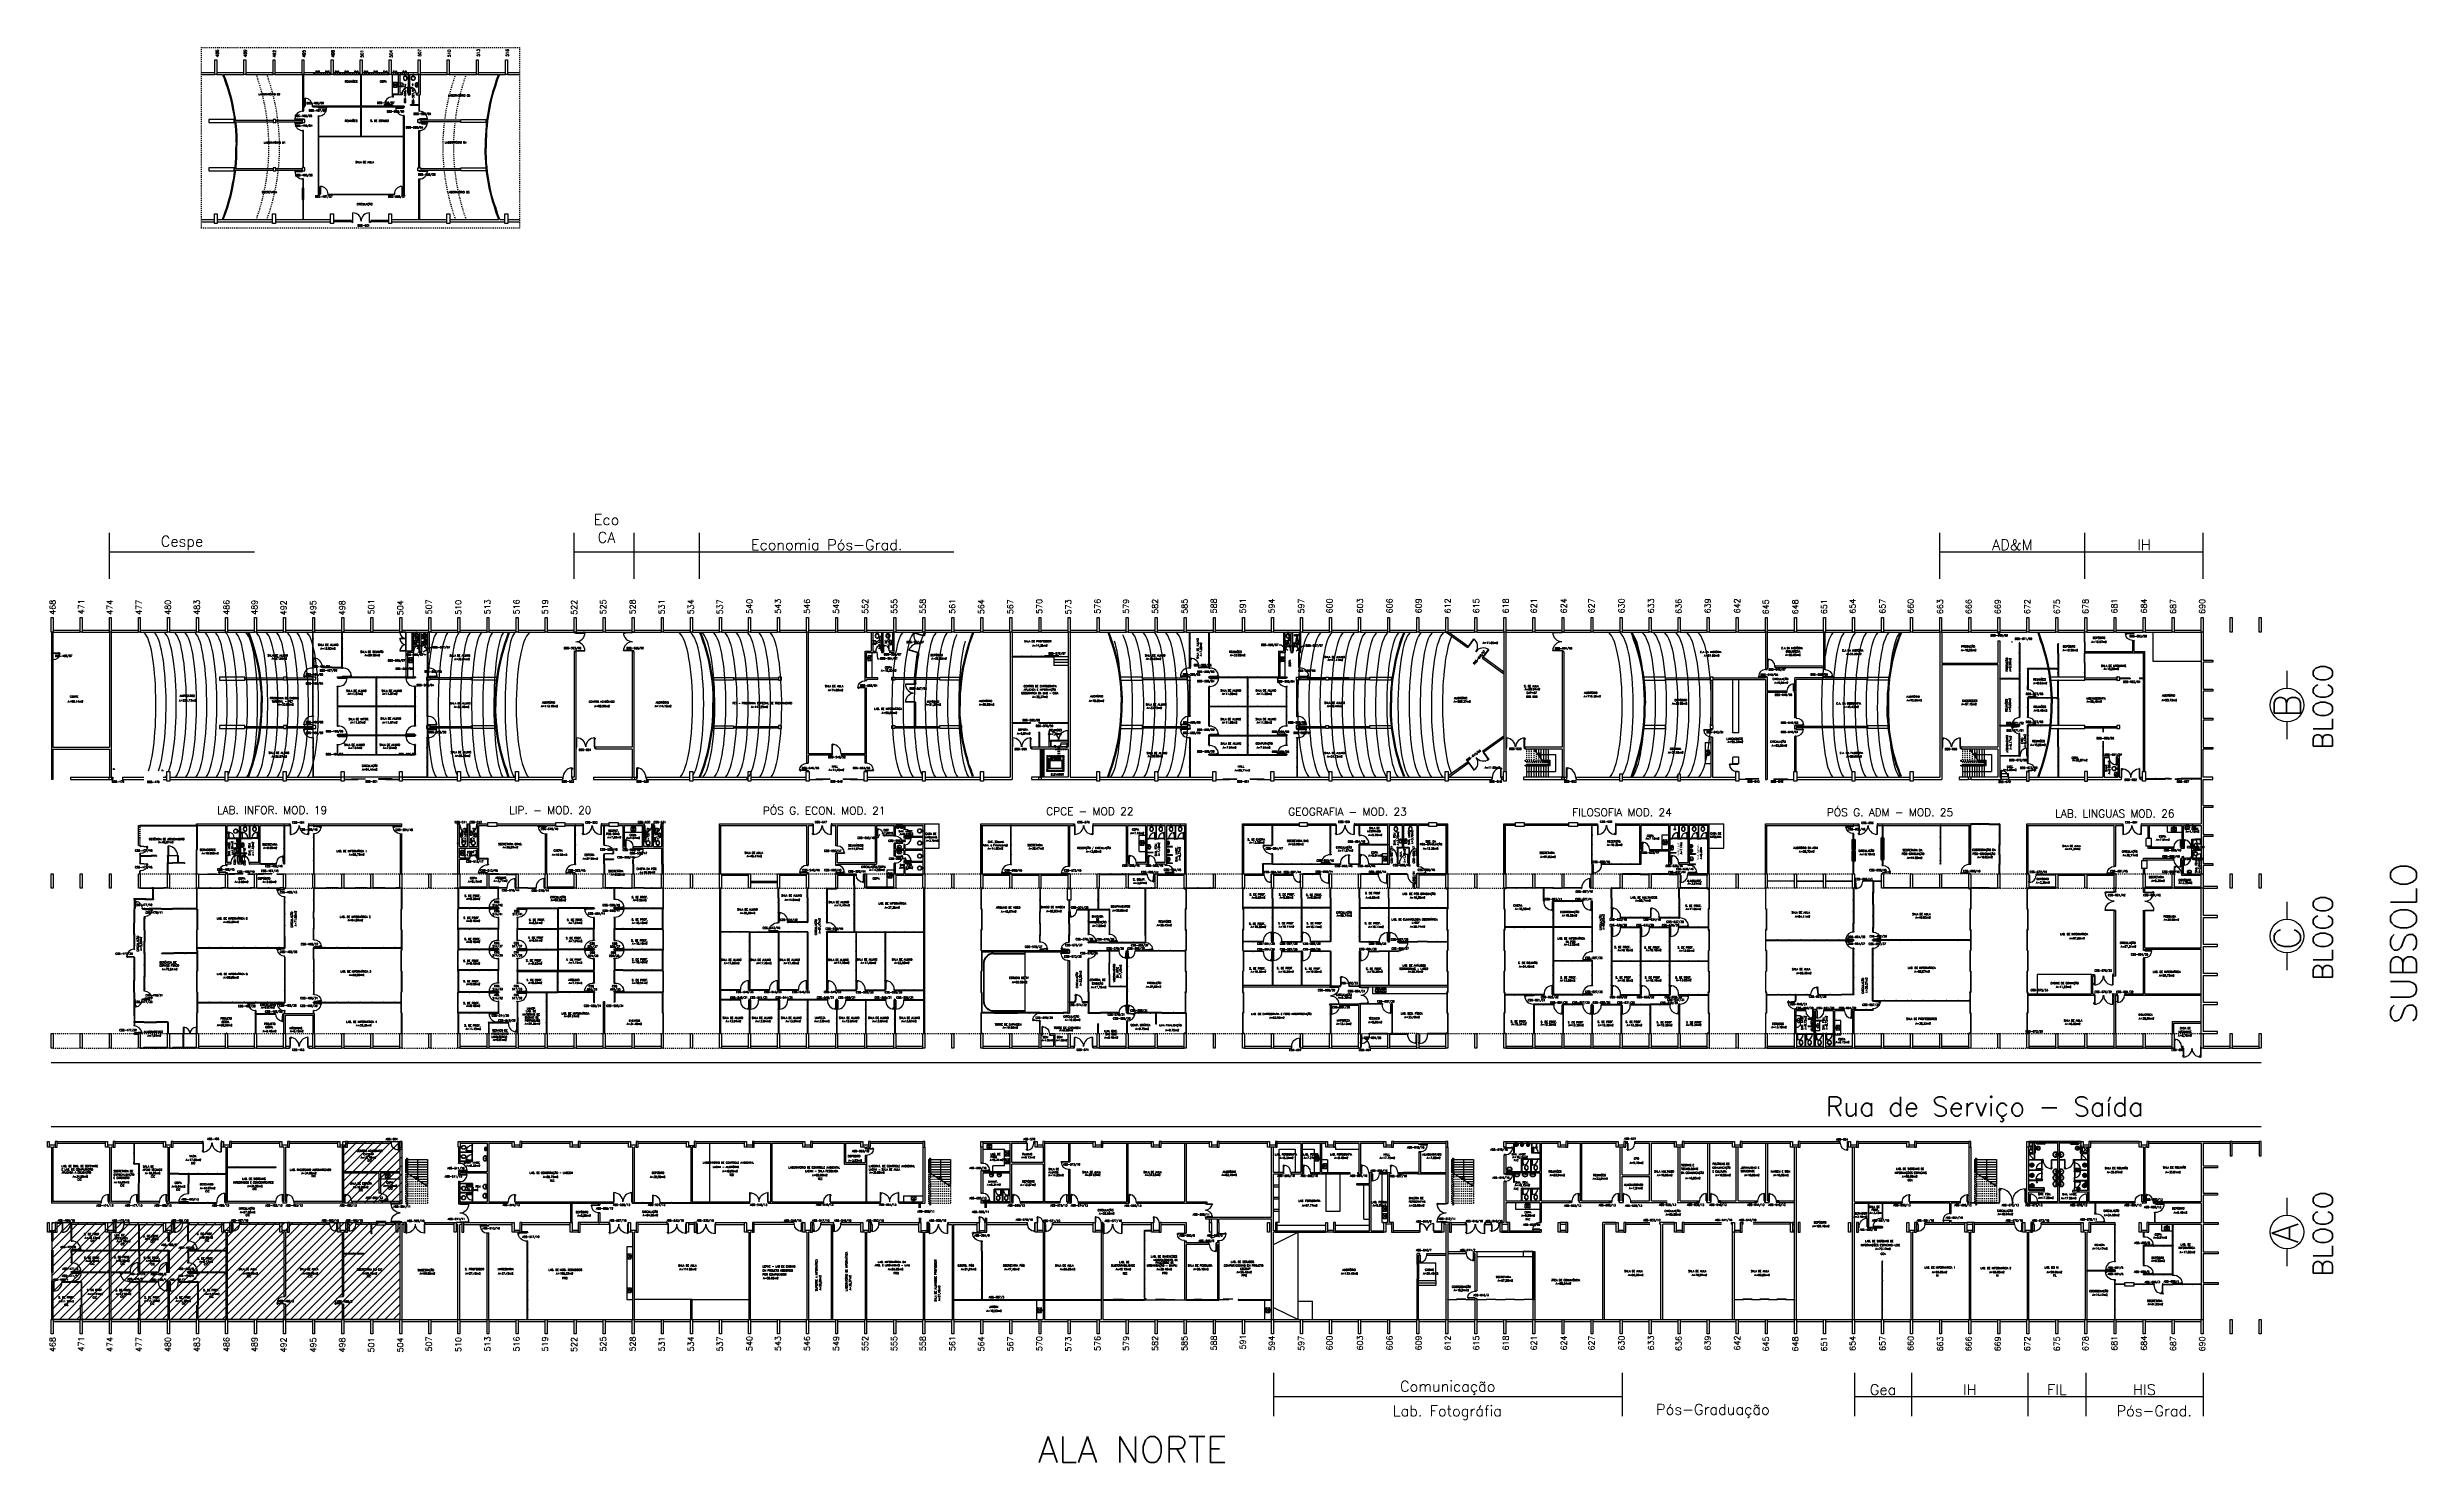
# Model space of a CAD drawing. Extents: x 0 to 244, y -71 to 76.
import ezdxf
from ezdxf.enums import TextEntityAlignment as Align

# ---------------------------------------------------------------- set-up
doc = ezdxf.new("R2010")
doc.units = 0
doc.header["$LTSCALE"] = 0.01
doc.header["$MEASUREMENT"] = 0
doc.header["$PDMODE"] = 98
for name, pattern in [('DASHDOT', [1, 0.5, -0.25, 0, -0.25]), ('HIDDEN', [0.375, 0.25, -0.125]), ('HIDDEN2', [0.1875, 0.125, -0.0625])]:
    doc.linetypes.add(name, pattern=pattern)
doc.layers.get('0').update_dxf_attribs({"linetype": 'CONTINUOUS'})
doc.layers.get('DEFPOINTS').update_dxf_attribs({"linetype": 'CONTINUOUS'})
for name, color, linetype in [('1', 1, 'CONTINUOUS'), ('2', 2, 'CONTINUOUS'), ('3', 3, 'CONTINUOUS'), ('47', 1, 'CONTINUOUS'), ('ALV', 2, 'CONTINUOUS'), ('APSAN', 1, 'CONTINUOUS'), ('AR-ALV', 144, 'CONTINUOUS'), ('AR-ELV', 2, 'CONTINUOUS'), ('AR-ESQ-EXI', 7, 'CONTINUOUS'), ('AR-PIS', 1, 'CONTINUOUS'), ('AR-PIS-DSN', 1, 'CONTINUOUS'), ('AR-POR', 1, 'CONTINUOUS'), ('AR-REV', 111, 'CONTINUOUS'), ('BANC', 2, 'CONTINUOUS'), ('BANCADAS', 2, 'CONTINUOUS'), ('CARIMBO', 7, 'CONTINUOUS'), ('CENTRO_DE_CUSTO', 1, 'CONTINUOUS'), ('COTAS', 1, 'CONTINUOUS'), ('DIV', 2, 'CONTINUOUS'), ('DT-PRJ', 1, 'HIDDEN'), ('ESC', 1, 'CONTINUOUS'), ('ESQ', 1, 'CONTINUOUS'), ('ESTR', 3, 'CONTINUOUS'), ('INT', 1, 'DASHDOT'), ('JANELA', 1, 'CONTINUOUS'), ('LAYOUT-ANF', 1, 'CONTINUOUS'), ('MACANETA', 2, 'CONTINUOUS'), ('MARCO', 3, 'CONTINUOUS'), ('MAÇANETA', 2, 'CONTINUOUS'), ('NOPILAR1', 2, 'CONTINUOUS'), ('P_PROJEÇÂO', 1, 'HIDDEN'), ('PAREDE', 1, 'CONTINUOUS'), ('PEÇAS', 1, 'CONTINUOUS'), ('PISO', 1, 'CONTINUOUS'), ('PORTA', 2, 'CONTINUOUS'), ('PROJ', 1, 'HIDDEN2'), ('REFORMA', 1, 'CONTINUOUS'), ('SOLEIRA', 1, 'CONTINUOUS'), ('TEXTO', 2, 'CONTINUOUS'), ('TEXTO-ENDEREÇO', 2, 'CONTINUOUS'), ('TXT-END-EXTERNO', 2, 'CONTINUOUS'), ('TXT-IDENTIFICAÇÃO', 4, 'CONTINUOUS'), ('USO', 2, 'CONTINUOUS'), ('ÁREA', 2, 'CONTINUOUS')]:
    doc.layers.add(name, color=color, linetype=linetype)
for name, color, linetype, lineweight in [('2COTA', 1, 'CONTINUOUS', 9), ('2H', 1, 'HIDDEN', 15), ('AR-ESQ-VT1', 1, 'CONTINUOUS', 9), ('P', 1, 'CONTINUOUS', 18)]:
    doc.layers.add(name, color=color, linetype=linetype, lineweight=lineweight)
doc.layers.get('0').freeze()
doc.styles.add('1', font='romans.shx')
doc.styles.add('LEGENDA', font='romans.shx', dxfattribs={"height": 0.2})
doc.styles.add('NOPILAR', font='simplex.shx', dxfattribs={"height": 0.6})
doc.styles.add('ROMANS', font='romans', dxfattribs={"height": 0.002})
doc.styles.add('UNB-100', font='simplex.shx', dxfattribs={"height": 0.2})
doc.styles.add('UNB-100-1', font='simplex.shx', dxfattribs={"height": 0.2})
doc.styles.add('UNB1-100', font='simplex.shx', dxfattribs={"height": 0.2})
doc.dimstyles.new('1-600', dxfattribs={"dimtxt": 1.1, "dimasz": 2.5, "dimexe": 2, "dimexo": 4, "dimgap": 0.2, "dimtad": 1, "dimdec": 0, "dimzin": 4, "dimdsep": 46, "dimlunit": 6, "dimtxsty": '1', "dimblk1": 'NONE', "dimblk2": 'NONE', "dimsah": 1, "dimcen": 0, "dimclrd": 2, "dimclre": 2, "dimclrt": 2, "dimadec": 0, "dimazin": 0, "dimtfac": 1, "dimtdec": 0, "dimtmove": 2, "dimatfit": 3, "dimldrblk": 'NONE', "dimfxl": 1, "dimtolj": 1, "dimtzin": 0, "dimarcsym": 0})
doc.dimstyles.get("Standard").update_dxf_attribs({"dimtxt": 0.18, "dimasz": 0.18, "dimexe": 0.18, "dimexo": 0.0625, "dimgap": 0.09, "dimtad": 0, "dimtih": 1, "dimtoh": 1, "dimdec": 4, "dimzin": 0, "dimdsep": 46, "dimtxsty": 'Standard', "dimcen": 0.09, "dimadec": 0, "dimazin": 0, "dimtfac": 1, "dimtdec": 4, "dimtofl": 0, "dimtmove": 0, "dimatfit": 3, "dimfxl": 1, "dimtolj": 1, "dimtzin": 0, "dimarcsym": 0})

# ---------------------------------------------------------------- blocks, each defined once
blk = doc.blocks.new('DIVMT-SSN')
for p, q in [((-0.03, 0.01), (-0.03, 0.03)), ((-0.01, 0.03), (-0.03, 0.03)), ((-0.03, 0.01), (-0.02, 0.01)), ((-0.02, -0.01), (-0.02, 0.01)), ((-0.01, 0.02), (-0.01, 0.03)), ((0.01, 0.02), (-0.01, 0.02)), ((-0.01, 0), (0, 0)), ((0, 0), (-0.01, 0)), ((0, 0), (0, -0.01)), ((0, -0.01), (0, 0)), ((0.01, 0.03), (0.03, 0.03)), ((0.01, 0.02), (0.01, 0.03)), ((0.03, 0.01), (0.02, 0.01)), ((0.02, -0.01), (0.02, 0.01)), ((0.03, 0.01), (0.03, 0.03)), ((-0.03, -0.01), (-0.03, -0.03)), ((-0.03, -0.01), (-0.02, -0.01)), ((-0.03, -0.03), (-0.03, -0.97)), ((-0.03, -0.03), (-0.01, -0.03)), ((-0.01, -0.03), (-0.03, -0.03)), ((0.03, -0.03), (-0.03, -0.03)), ((-0.03, -0.03), (-0.01, -0.03)), ((0.03, -0.97), (-0.03, -0.97)), ((-0.01, -0.02), (-0.01, -0.03)), ((-0.01, -0.02), (0.01, -0.02)), ((-0.01, -0.02), (-0.01, -0.03)), ((0.01, -0.02), (-0.01, -0.02)), ((-0.01, -0.98), (-0.01, -0.97)), ((-0.01, -0.98), (0.01, -0.98)), ((0.01, -1), (-0.01, -1)), ((0, -0.03), (-0.01, -0.03)), ((0, -0.97), (-0.01, -0.97)), ((0, -0.99), (0, -1.01)), ((0, -1.02), (0, -1.02)), ((0.01, -0.02), (0.01, -0.03)), ((0.01, -0.02), (0.01, -0.03)), ((0.03, -0.03), (0.01, -0.03)), ((0.01, -0.98), (0.01, -0.97)), ((0.03, -0.01), (0.02, -0.01)), ((0.03, -0.01), (0.03, -0.03)), ((0.03, -0.03), (0.03, -0.97))]:
    blk.add_line(p, q)
blk = doc.blocks.new('PILINT-SSN')
for points in [[(0.2, 0), (0.2, -0.6), (0, -0.6), (0, 0)], [(1, 0), (0.8, 0), (0.8, -0.6), (1, -0.6)], [(0, -8.39), (0.2, -8.39), (0.2, -9.39), (0, -9.39)], [(0.8, -8.39), (0.8, -9.39), (1, -9.39), (1, -8.39)]]:
    blk.add_lwpolyline(points, close=True)
blk = doc.blocks.new('PILAR-SSN')
for points in [[(0.2, 0), (0.2, -1.5), (0, -1.5), (0, 0)], [(0.2, -26.45), (0.2, -27.95), (0, -27.95), (0, -26.45)], [(0.2, -42.96), (0.2, -44.46), (0, -44.46), (0, -42.96)], [(0.2, -72.47), (0.2, -73.97), (0, -73.97), (0, -72.47)]]:
    blk.add_lwpolyline(points, close=True)
blk = doc.blocks.new('PD80-SSN')
for p, q in [((-0.78, 0.01), (-0.78, -0.03)), ((-0.78, 0.01), (-0.69, 0.01)), ((-0.69, 0), (-0.69, 0.01)), ((-0.07, 0), (0.07, 0)), ((-0.07, 0), (-0.07, -0.02)), ((0.07, -0.03), (0.07, 0)), ((-0.82, -0.06), (-0.82, -0.03)), ((-0.08, -0.03), (-0.82, -0.03)), ((-0.08, -0.06), (-0.82, -0.06)), ((-0.78, -0.1), (-0.78, -0.06)), ((-0.78, -0.1), (-0.69, -0.1)), ((-0.77, 0), (-0.77, -0.03)), ((-0.77, 0), (-0.69, 0)), ((-0.77, -0.09), (-0.77, -0.06)), ((-0.77, -0.09), (-0.69, -0.09)), ((-0.69, -0.09), (-0.69, -0.1)), ((-0.08, -0.03), (-0.08, -0.06)), ((-0.07, -0.02), (-0.04, -0.02)), ((-0.07, -0.78), (-0.04, -0.78)), ((-0.07, -0.8), (-0.07, -0.78)), ((-0.07, -0.8), (0.07, -0.8)), ((-0.07, -0.8), (0.07, -0.8)), ((-0.04, -0.03), (-0.04, -0.02)), ((-0.04, -0.03), (0.07, -0.03)), ((-0.04, -0.77), (0.07, -0.77)), ((-0.04, -0.77), (-0.04, -0.78)), ((0.07, -0.77), (0.07, -0.8))]:
    blk.add_line(p, q)
blk.add_arc((-0.09, -0.03), 0.731, 182.6571, 270)
blk = doc.blocks.new('PTDP-SSN')
at = {"color": 2}
for p, q in [((0.05, 0.075), (0, 0.075)), ((0, 0.075), (0, -0.075)), ((0.05, 0.04), (0.05, 0.075)), ((0.06, 0.04), (0.05, 0.04)), ((0.055, 1.015), (0.09, 1.015)), ((0.055, 0.075), (0.055, 1.015)), ((0.055, 0.075), (0.09, 0.075)), ((0.06, -0.075), (0.06, 0.04)), ((0.09, 0.075), (0.09, 1.015)), ((1.91, 0.075), (1.91, 1.015)), ((1.945, 1.015), (1.91, 1.015)), ((1.945, 0.075), (1.91, 0.075)), ((1.94, -0.075), (1.94, 0.04)), ((1.94, 0.04), (1.95, 0.04)), ((1.945, 0.075), (1.945, 1.015)), ((1.95, 0.04), (1.95, 0.075)), ((1.95, 0.075), (2, 0.075)), ((2, 0.075), (2, -0.075)), ((0, -0.075), (0.06, -0.075)), ((2, -0.075), (1.94, -0.075))]:
    blk.add_line(p, q, dxfattribs=at)
at = {"color": 1}
for centre, start, end in [((0.055, 0.075), 0, 90), ((1.945, 0.075), 90, 180)]:
    blk.add_arc(centre, 0.94, start, end, dxfattribs=at)
blk = doc.blocks.new('PE80-SSN')
at = {"color": 2}
for p, q in [((0.07, 0), (-0.07, 0)), ((-0.07, -0.03), (-0.07, 0)), ((0.07, 0), (0.07, -0.02)), ((0.04, -0.03), (-0.07, -0.03)), ((0.07, -0.02), (0.04, -0.02)), ((0.04, -0.03), (0.04, -0.02)), ((0.08, -0.03), (0.82, -0.03)), ((0.08, -0.03), (0.08, -0.06)), ((0.08, -0.06), (0.82, -0.06)), ((0.82, -0.06), (0.82, -0.03))]:
    blk.add_line(p, q, dxfattribs=at)
at = {"color": 1}
for p, q in [((0.78, 0.01), (0.69, 0.01)), ((0.69, 0), (0.69, 0.01)), ((0.78, 0.01), (0.78, -0.03)), ((0.77, 0), (0.69, 0)), ((0.77, -0.09), (0.69, -0.09)), ((0.69, -0.09), (0.69, -0.1)), ((0.78, -0.1), (0.69, -0.1)), ((0.77, 0), (0.77, -0.03)), ((0.77, -0.09), (0.77, -0.06)), ((0.78, -0.1), (0.78, -0.06))]:
    blk.add_line(p, q, dxfattribs=at)
for p, q in [((0.04, -0.77), (-0.07, -0.77)), ((-0.07, -0.77), (-0.07, -0.8)), ((0.07, -0.8), (-0.07, -0.8)), ((0.07, -0.8), (-0.07, -0.8)), ((0.04, -0.77), (0.04, -0.78)), ((0.07, -0.78), (0.04, -0.78)), ((0.07, -0.8), (0.07, -0.78))]:
    blk.add_line(p, q)
blk.add_arc((0.09, -0.03), 0.731, 270, 357.3429, dxfattribs=at)
blk = doc.blocks.new('PDV2D-SSN')
for p, q in [((-0.95, 0.05), (-0.97, 0.05)), ((-0.97, 0.05), (-0.97, 0.03)), ((-0.97, 0.04), (-0.97, -0.03)), ((-0.95, 0.02), (-0.95, 0.05)), ((-0.95, 0.02), (-0.94, 0.02)), ((-0.94, -0.05), (-0.94, 0.02)), ((-0.14, 0.83), (-0.15, 0.83)), ((-0.11, 0.96), (-0.08, 0.96)), ((-0.05, 0.02), (-0.06, 0.02)), ((-0.06, -0.05), (-0.06, 0.02)), ((-0.05, 0.05), (-0.03, 0.05)), ((-0.05, 0.02), (-0.05, 0.05)), ((-0.03, 0.05), (-0.03, -0.05)), ((-0.97, -0.03), (-0.97, -0.05)), ((-0.97, -0.05), (-0.94, -0.05)), ((-0.03, -0.05), (-0.06, -0.05))]:
    blk.add_line(p, q)
at = {"color": 2}
for p, q in [((-0.15, 0.92), (-0.11, 0.92)), ((-0.15, 0.92), (-0.15, 0.83)), ((-0.14, 0.91), (-0.11, 0.91)), ((-0.14, 0.91), (-0.14, 0.83)), ((-0.11, 0.05), (-0.11, 0.96)), ((-0.08, 0.05), (-0.11, 0.05)), ((-0.08, 0.05), (-0.08, 0.96)), ((-0.03, 0.92), (-0.07, 0.92)), ((-0.04, 0.91), (-0.07, 0.91)), ((-0.04, 0.91), (-0.04, 0.83)), ((-0.04, 0.83), (-0.03, 0.83)), ((-0.03, 0.92), (-0.03, 0.83))]:
    blk.add_line(p, q, dxfattribs=at)
at = {"color": 1}
blk.add_arc((-0.08, 0.1), 0.865, 91.988, 183.3214, dxfattribs=at)
blk = doc.blocks.new('MTINI-SSN')
for p, q in [((-0.03, 0.01), (-0.03, 0.03)), ((-0.03, 0.03), (-0.01, 0.03)), ((-0.03, 0.01), (-0.02, 0.01)), ((-0.02, 0), (-0.02, 0.01)), ((0, 0), (-0.02, 0)), ((-0.01, 0.02), (-0.01, 0.03)), ((0.01, 0.02), (-0.01, 0.02)), ((0.01, 0), (-0.01, 0)), ((0, -0.01), (0, 0.01)), ((0.02, 0), (0, 0)), ((0.01, 0.02), (0.01, 0.03)), ((0.03, 0.03), (0.01, 0.03)), ((0.03, 0.01), (0.02, 0.01)), ((0.02, 0), (0.02, 0.01)), ((0.03, 0.01), (0.03, 0.03))]:
    blk.add_line(p, q)
blk = doc.blocks.new('MTT-SSN')
for p, q in [((-0.0051, 0), (0.0051, 0)), ((0, -0.0051), (0, 0.0051))]:
    blk.add_line(p, q)
blk.add_lwpolyline([(-0.008, 0.03), (-0.008, 0.02), (0.008, 0.02), (0.008, 0.03), (0.03, 0.03), (0.03, 0.006), (0.0205, 0.006), (0.0205, -0.006), (0.03, -0.006), (0.03, -0.03), (0.008, -0.03), (0.008, -0.02), (-0.008, -0.02), (-0.008, -0.03), (-0.03, -0.03), (-0.03, -0.006), (-0.0185, -0.006), (-0.0185, 0.006), (-0.03, 0.006), (-0.03, 0.03)], close=True)
blk = doc.blocks.new('DIV-SSN')
for p, q in [((-0.01, 0), (0, 0)), ((0, 0), (0, -0.01)), ((-0.03, -0.03), (-0.03, -0.97)), ((0.03, -0.03), (-0.03, -0.03)), ((-0.01, -0.03), (-0.03, -0.03)), ((-0.03, -0.03), (-0.01, -0.03)), ((0.03, -0.97), (-0.03, -0.97)), ((-0.01, -0.02), (0.01, -0.02)), ((-0.01, -0.02), (0, -0.02)), ((-0.01, -0.02), (-0.01, -0.03)), ((-0.01, -0.02), (-0.01, -0.03)), ((-0.01, -0.98), (-0.01, -0.97)), ((-0.01, -0.98), (0.01, -0.98)), ((0.01, -1), (-0.01, -1)), ((0, -0.02), (0, -0.03)), ((0, -0.03), (-0.01, -0.03)), ((0, -0.03), (-0.01, -0.03)), ((0, -0.97), (-0.01, -0.97)), ((0, -0.99), (0, -1.01)), ((0.01, -0.02), (0.01, -0.03)), ((0.01, -0.98), (0.01, -0.97)), ((0.03, -0.03), (0.03, -0.97))]:
    blk.add_line(p, q)
blk = doc.blocks.new('DIVINI-SSN')
for p, q in [((-0.02, 0), (-0.02, -0.01)), ((-0.02, 0), (0.02, 0)), ((0, 0.01), (0, -0.01)), ((0.02, 0), (0.02, -0.01)), ((-0.03, -0.01), (-0.02, -0.01)), ((-0.03, -0.01), (-0.03, -0.03)), ((-0.03, -0.03), (-0.01, -0.03)), ((-0.03, -0.03), (0.03, -0.03)), ((-0.01, -0.03), (-0.03, -0.03)), ((-0.03, -0.98), (-0.03, -0.03)), ((-0.03, -0.98), (0.03, -0.98)), ((-0.01, -0.02), (-0.01, -0.03)), ((0.01, -0.02), (-0.01, -0.02)), ((-0.01, -0.02), (0.01, -0.02)), ((-0.01, -0.02), (-0.01, -0.03)), ((-0.01, -0.02), (-0.01, -0.03)), ((0.01, -0.98), (-0.01, -0.98)), ((-0.01, -0.98), (-0.01, -0.98)), ((0.01, -1.01), (-0.01, -1.01)), ((0, -0.02), (0, -0.02)), ((0, -1), (0, -1.02)), ((0.01, -0.02), (0.01, -0.03)), ((0.01, -0.02), (0.01, -0.03)), ((0.01, -0.02), (0.01, -0.03)), ((0.03, -0.03), (0.01, -0.03)), ((0.01, -0.03), (0.03, -0.03)), ((0.01, -0.98), (0.01, -0.98)), ((0.03, -0.98), (0.01, -0.98)), ((0.03, -0.01), (0.02, -0.01)), ((0.03, -0.01), (0.03, -0.03)), ((0.03, -0.98), (0.03, -0.03))]:
    blk.add_line(p, q)
blk = doc.blocks.new('ESCASS-SSN')
at = {"layer": 'ESC'}
for p, q in [((-2.66, -1.89), (-2.66, -4.25)), ((-0.6, -1.89), (-2.66, -1.89)), ((-0.6, -2.14), (-2.66, -2.14)), ((-0.6, -2.39), (-2.66, -2.39)), ((-0.6, -1.74), (-0.6, -3.27)), ((-0.5, -1.74), (-0.6, -1.74)), ((-0.5, -1.74), (-0.5, -3.2)), ((-0.4, -1.89), (-0.5, -1.89)), ((-0.4, -2.14), (-0.5, -2.14)), ((-0.4, -2.39), (-0.5, -2.39)), ((-0.4, -1.89), (-0.4, -3.14)), ((-0.6, -2.64), (-2.66, -2.64)), ((-0.6, -2.89), (-2.66, -2.89)), ((-0.4, -3.14), (-2.66, -4.64)), ((-0.6, -3.14), (-2.66, -3.14)), ((-0.78, -3.39), (-2.66, -3.39)), ((-1.15, -3.64), (-2.66, -3.64)), ((-1.53, -3.89), (-2.66, -3.89)), ((-1.91, -4.14), (-2.66, -4.14)), ((-2.28, -4.39), (-2.66, -4.39)), ((-0.4, -2.64), (-0.5, -2.64)), ((-0.4, -2.89), (-0.5, -2.89)), ((-0.4, -3.14), (-0.5, -3.14))]:
    blk.add_line(p, q, dxfattribs=at)
at = {"layer": 'ESC', "linetype": 'HIDDEN2'}
for p, q in [((-2.66, -4.27), (-2.66, -6.39)), ((-0.6, -4.64), (-2.66, -4.64)), ((-0.6, -4.89), (-2.66, -4.89)), ((-0.6, -4.39), (-2.28, -4.39)), ((-0.6, -4.14), (-1.91, -4.14)), ((-0.6, -3.89), (-1.53, -3.89)), ((-0.6, -3.64), (-1.15, -3.64)), ((-0.6, -3.39), (-0.78, -3.39)), ((-0.6, -3.27), (-0.6, -6.54)), ((-0.5, -3.2), (-0.5, -6.54)), ((-0.4, -3.39), (-0.5, -3.39)), ((-0.4, -3.64), (-0.5, -3.64)), ((-0.4, -3.89), (-0.5, -3.89)), ((-0.4, -4.14), (-0.5, -4.14)), ((-0.4, -4.39), (-0.5, -4.39)), ((-0.4, -4.64), (-0.5, -4.64)), ((-0.4, -4.89), (-0.5, -4.89)), ((-0.4, -3.14), (-0.4, -6.39)), ((-0.6, -5.14), (-2.66, -5.14)), ((-0.6, -5.39), (-2.66, -5.39)), ((-0.6, -5.64), (-2.66, -5.64)), ((-0.6, -5.89), (-2.66, -5.89)), ((-0.6, -6.14), (-2.66, -6.14)), ((-0.6, -6.39), (-2.66, -6.39)), ((-0.5, -6.54), (-0.6, -6.54)), ((-0.4, -5.14), (-0.5, -5.14)), ((-0.4, -5.39), (-0.5, -5.39)), ((-0.4, -5.64), (-0.5, -5.64)), ((-0.4, -5.89), (-0.5, -5.89)), ((-0.4, -6.14), (-0.5, -6.14)), ((-0.4, -6.39), (-0.5, -6.39))]:
    blk.add_line(p, q, dxfattribs=at)
blk = doc.blocks.new('ESCASSN-SSN')
at = {"layer": 'ALV', "xscale": -1}
blk.add_blockref('ESCASS-SSN', (0, 0), dxfattribs=at)
blk = doc.blocks.new('VDC-P')
for p, q in [((-0.13, 0.19), (0.13, 0.19)), ((-0.11, 0.2), (0.11, 0.2)), ((-0.07, 0.15), (0.07, 0.15)), ((-0.05, 0.15), (-0.03, 0.11)), ((-0.05, 0.02), (-0.05, 0)), ((-0.05, 0), (0.05, 0)), ((-0.04, 0.03), (-0.04, 0.02)), ((0.05, 0.02), (-0.04, 0.02)), ((-0.03, 0.15), (-0.03, 0.11)), ((0.03, 0.11), (-0.03, 0.11)), ((0.03, 0.1), (-0.03, 0.1)), ((0.04, 0.03), (-0.03, 0.03)), ((-0.02, 0.1), (-0.02, 0.03)), ((0.03, 0.15), (0.03, 0.11)), ((0.05, 0.15), (0.03, 0.11)), ((0.03, 0.1), (0.03, 0.03)), ((0.04, 0.03), (0.04, 0.02)), ((0.05, 0.02), (0.05, 0))]:
    blk.add_line(p, q)
for points in [[(0.16, 0.24, 0.050424), (0.18, 0.29, 0.082137), (0.2, 0.38, 0.082137), (0.18, 0.47, 0.090148), (0.14, 0.55, 0.104406), (0.07, 0.6, 0.117345), (0, 0.62, 0.117345), (-0.07, 0.6, 0.104406), (-0.14, 0.55, 0.090148), (-0.18, 0.47, 0.082137), (-0.19, 0.38, 0.082137)], [(-0.19, 0.38, 0.082137), (-0.18, 0.29, 0.050424), (-0.16, 0.24, 0.104406)], [(0.14, 0.25, 0.050424), (0.16, 0.29, 0.082137), (0.18, 0.38, 0.082137), (0.16, 0.47, 0.090148), (0.12, 0.54, 0.104406), (0.06, 0.58, 0.117345), (0, 0.6, 0.117345), (-0.06, 0.58, 0.104406), (-0.12, 0.54, 0.090148), (-0.16, 0.47, 0.082137), (-0.17, 0.38, 0.082137)], [(-0.17, 0.38, 0.082137), (-0.16, 0.29, 0.050424), (-0.14, 0.25, 0.050424)]]:
    blk.add_lwpolyline(points, format="xyb")
for centre in [(-0.08, 0.23), (0.08, 0.23)]:
    blk.add_circle(centre, 0.0101)
for centre, radius, start, end in [((0.08, 0.36), 0.266, 205.6863, 226.7558), ((0.08, 0.36), 0.246, 205.6863, 219.7706), ((-0.07, 0.2), 0.05, 226.7558, 270), ((-0.04, 0.02), 0.005, 90, 180), ((-0.03, 0.03), 0.005, 90, 180), ((-0.03, 0.1), 0.005, 90, 270), ((0.03, 0.1), 0.005, 270, 90), ((0.04, 0.03), 0.005, 0, 90), ((0.05, 0.02), 0.005, 360, 90), ((0.07, 0.2), 0.05, 270, 313.2442), ((-0.08, 0.36), 0.266, 313.2442, 334.3137), ((-0.08, 0.36), 0.246, 320.2294, 334.3137)]:
    blk.add_arc(centre, radius, start, end)
blk = doc.blocks.new('MACANETA')
at = {"layer": 'MACANETA'}
for p, q in [((-0.08, 0.05), (-0.08, 0.12)), ((-0.06, 0.05), (-0.06, 0.12)), ((-0.06, 0.08), (-0.04, 0.08)), ((-0.06, 0.05), (-0.04, 0.05)), ((-0.04, 0.04), (-0.04, 0.08)), ((-0.04, 0.08), (-0.03, 0.08)), ((-0.04, 0.04), (-0.03, 0.04)), ((0.01, 0.08), (0, 0.08)), ((0.01, 0.04), (0, 0.04)), ((0.01, 0.04), (0.01, 0.08)), ((0.03, 0.08), (0.01, 0.08)), ((0.03, 0.05), (0.01, 0.05)), ((0.03, 0.05), (0.03, 0.12)), ((0.05, 0.05), (0.05, 0.12))]:
    blk.add_line(p, q, dxfattribs=at)
for centre, start, end in [((-0.07, 0.12), 90, 180), ((-0.07, 0.05), 180, 270), ((-0.07, 0.12), 0, 90), ((-0.07, 0.05), 270, 0), ((0.04, 0.12), 90, 180), ((0.04, 0.05), 180, 270), ((0.04, 0.12), 0, 90), ((0.04, 0.05), 270, 0)]:
    blk.add_arc(centre, 0.00874, start, end, dxfattribs=at)
blk = doc.blocks.new('DOOR-60-SSN')
at = {"layer": 'PORTA'}
for p, q in [((-0.05, -0.6), (-0.05, 0)), ((-0.02, 0), (-0.05, 0)), ((-0.02, -0.6), (-0.02, 0)), ((-0.05, -0.6), (-0.02, -0.6))]:
    blk.add_line(p, q, dxfattribs=at)
at = {"layer": 'PORTA', "color": 1}
blk.add_arc((-0.02, 0), 0.6, 180, 267.134, dxfattribs=at)
at = {"layer": 'PORTA'}
blk.add_blockref('MACANETA', (-0.02, -0.6), dxfattribs=at)
blk = doc.blocks.new('LAVAT-P')
for p, q in [((-0.17, 0), (0.17, 0)), ((-0.16, -0.02), (0.16, -0.02)), ((0.06, -0.17), (0.09, -0.05)), ((0.07, -0.19), (0.09, -0.19)), ((0.1, -0.19), (0.15, -0.07))]:
    blk.add_line(p, q)
for points in [[(-0.22, -0.21, 0.136108), (-0.21, -0.26, 0.106861), (-0.16, -0.31, 0.073747), (-0.09, -0.34, 0.060305), (0, -0.35, 0.060305), (0.09, -0.34, 0.073747), (0.16, -0.31, 0.106861), (0.21, -0.26, 0.136108), (0.22, -0.21, 0.062982)], [(0.08, -0.1, 0.121735), (-0.08, -0.1, 0.073747), (-0.15, -0.12, 0.106861), (-0.19, -0.16, 0.153587), (-0.21, -0.21, 0.153587)], [(-0.21, -0.21, 0.153587), (-0.19, -0.25, 0.106861), (-0.15, -0.29, 0.073747), (-0.08, -0.32, 0.060305), (0, -0.33, 0.060305), (0.08, -0.32, 0.073747), (0.15, -0.29, 0.106861), (0.19, -0.25, 0.153587), (0.21, -0.21, 0.153587), (0.19, -0.16, 0.106861), (0.15, -0.12, 0.014792), (0.13, -0.12, 0.039243)]]:
    blk.add_lwpolyline(points, format="xyb")
for centre, radius in [((0, -0.13), 0.0347), ((0, -0.13), 0.0265), ((0.12, -0.06), 0.03)]:
    blk.add_circle(centre, radius)
for centre, radius, start, end in [((0.38, -0.25), 0.602, 155.0201, 176.1902), ((-0.38, -0.25), 0.602, 3.8098, 24.9799), ((0.38, -0.25), 0.582, 156.2686, 173.4578), ((0.07, -0.18), 0.01, 165.2139, 250.8603), ((0.12, -0.06), 0.0361, 302.4689, 199.2518), ((0.09, -0.18), 0.01, 250.8603, 336.5068), ((-0.38, -0.25), 0.582, 6.5422, 23.7314)]:
    blk.add_arc(centre, radius, start, end)
blk = doc.blocks.new('A$C73356FFD')
at = {"layer": 'DIV'}
for p, q in [((0.02, 0.06), (0, 0.06)), ((0, 0.06), (0, 0.04)), ((0, 0.04), (0, 0.06)), ((0, 0.06), (0, 0.04)), ((0.01, 0.04), (0, 0.04)), ((0.01, 0.04), (0, 0.04)), ((0.01, 0.02), (0, 0.02)), ((0.01, 0.02), (0, 0.02)), ((0, 0), (0, 0.02)), ((0.01, 0.02), (0.01, 0.04)), ((0.01, 0.04), (0.01, 0.02)), ((0.02, 0.06), (0.02, 0.05)), ((0.02, 0.05), (0.04, 0.05)), ((0.02, 0.03), (0.04, 0.03)), ((0.04, 0.03), (0.02, 0.03)), ((0.02, 0.01), (0.04, 0.01)), ((0.02, 0), (0.02, 0.01)), ((0.03, 0.02), (0.03, 0.04)), ((0.03, 0.04), (0.03, 0.02)), ((0.04, 0.06), (0.04, 0.05)), ((0.04, 0.06), (0.06, 0.06)), ((0.04, 0), (0.04, 0.01)), ((0.05, 0.02), (0.05, 0.04)), ((0.05, 0.04), (0.06, 0.04)), ((0.05, 0.02), (0.06, 0.02)), ((0.06, 0.04), (0.06, 0.06)), ((0.06, 0.02), (0.06, 0)), ((0.02, 0), (0, 0)), ((0.04, 0), (0.06, 0))]:
    blk.add_line(p, q, dxfattribs=at)
blk = doc.blocks.new('PDV2E-SSN')
at = {"layer": 'DIV'}
for p, q in [((0.03, 0.92), (0.03, 0.83)), ((0.03, 0.92), (0.07, 0.92)), ((0.04, 0.83), (0.03, 0.83)), ((0.03, 0.05), (0.03, -0.05)), ((0.05, 0.05), (0.03, 0.05)), ((0.04, 0.91), (0.04, 0.83)), ((0.04, 0.91), (0.07, 0.91)), ((0.05, 0.02), (0.05, 0.05)), ((0.05, 0.02), (0.06, 0.02)), ((0.06, -0.05), (0.06, 0.02)), ((0.08, 0.05), (0.08, 0.96)), ((0.11, 0.96), (0.08, 0.96)), ((0.08, 0.05), (0.11, 0.05)), ((0.11, 0.05), (0.11, 0.96)), ((0.15, 0.92), (0.11, 0.92)), ((0.14, 0.91), (0.11, 0.91)), ((0.14, 0.91), (0.14, 0.83)), ((0.14, 0.83), (0.15, 0.83)), ((0.15, 0.92), (0.15, 0.83)), ((0.95, 0.02), (0.94, 0.02)), ((0.94, -0.05), (0.94, 0.02)), ((0.95, 0.02), (0.95, 0.05)), ((0.95, 0.05), (0.97, 0.05)), ((0.97, 0.05), (0.97, 0.03)), ((0.97, 0.04), (0.97, -0.03)), ((0.03, -0.05), (0.06, -0.05)), ((0.97, -0.05), (0.94, -0.05)), ((0.97, -0.03), (0.97, -0.05))]:
    blk.add_line(p, q, dxfattribs=at)
at = {"layer": 'DIV', "color": 1}
blk.add_arc((0.08, 0.1), 0.865, 356.6786, 90, dxfattribs=at)
blk = doc.blocks.new('DIV12-SSN')
for p, q in [((-0.01, 0), (0.01, 0)), ((0, -0.01), (0, 0.01)), ((0.02, 0.02), (0.03, 0.02)), ((0.02, 0.02), (0.03, 0.02)), ((0.02, 0.02), (0.02, 0.02)), ((0.03, 0.03), (1.17, 0.03)), ((0.03, 0.03), (0.04, 0.03)), ((0.03, 0.02), (0.03, 0.03)), ((0.03, -0.03), (0.03, 0.03)), ((0.03, -0.02), (0.03, 0.02)), ((0.04, 0.03), (0.04, 0.03)), ((1.16, 0.03), (1.16, 0.03)), ((1.17, 0.03), (1.16, 0.03)), ((1.17, 0.02), (1.17, 0.03)), ((1.17, -0.03), (1.17, 0.03)), ((1.18, 0.02), (1.17, 0.02)), ((1.18, 0.02), (1.17, 0.02)), ((1.17, -0.02), (1.17, 0.02)), ((1.18, 0.02), (1.18, 0.02)), ((1.19, 0), (1.21, 0)), ((1.2, -0.01), (1.2, 0.01)), ((0.02, -0.02), (0.03, -0.02)), ((0.02, -0.02), (0.03, -0.02)), ((0.02, -0.02), (0.02, -0.02)), ((0.03, -0.03), (0.03, -0.02)), ((0.03, -0.03), (1.17, -0.03)), ((0.03, -0.03), (0.04, -0.03)), ((0.04, -0.03), (0.04, -0.03)), ((1.16, -0.03), (1.16, -0.03)), ((1.17, -0.03), (1.16, -0.03)), ((1.18, -0.02), (1.17, -0.02)), ((1.18, -0.02), (1.17, -0.02)), ((1.17, -0.03), (1.17, -0.02)), ((1.18, -0.02), (1.18, -0.02))]:
    blk.add_line(p, q)
blk = doc.blocks.new('PISOANF-SSN')
for p, q in [((0, 0), (-0.22, -0.6)), ((-0.77, -2.4), (-0.91, -3)), ((-0.6, -1.8), (-0.77, -2.4)), ((-0.43, -1.2), (-0.6, -1.8)), ((-0.22, -0.6), (-0.43, -1.2)), ((-1.22, -4.8), (-1.28, -5.3)), ((-1.14, -4.2), (-1.22, -4.8)), ((-1.03, -3.6), (-1.14, -4.2)), ((-0.91, -3), (-1.03, -3.6)), ((-1.37, -7.11), (-1.38, -7.61)), ((-1.36, -6.3), (-1.37, -6.8)), ((-1.37, -6.8), (-1.37, -7.11)), ((-1.32, -5.8), (-1.36, -6.3)), ((-1.28, -5.3), (-1.32, -5.8)), ((-1.37, -8.09), (-1.38, -7.59)), ((-1.36, -8.59), (-1.37, -8.09)), ((-1.32, -9.09), (-1.36, -8.59)), ((-1.28, -9.59), (-1.32, -9.09)), ((-1.22, -10.09), (-1.28, -9.59)), ((-1.14, -10.69), (-1.22, -10.09)), ((-1.03, -11.29), (-1.14, -10.69)), ((-0.91, -11.89), (-1.03, -11.29)), ((-0.77, -12.49), (-0.91, -11.89)), ((-0.6, -13.09), (-0.77, -12.49)), ((-0.43, -13.69), (-0.6, -13.09))]:
    blk.add_line(p, q)
blk.add_lwpolyline([(-0.22, -14.29), (-0.43, -13.69)], close=True)
blk.add_lwpolyline([(0, -14.89), (-0.22, -14.29)])
blk = doc.blocks.new('MTDIV-SSN')
for p, q in [((-0.0185, 0.0285), (-0.0285, 0.0285)), ((-0.0285, 0.0185), (-0.0285, 0.0285)), ((-0.0265, 0.0185), (-0.0285, 0.0185)), ((-0.0265, 0.0185), (-0.0265, 0.0265)), ((-0.0235, 0.0265), (-0.0265, 0.0265)), ((-0.0235, 0.0215), (-0.0235, 0.0265)), ((-0.0235, -0.0265), (-0.0235, 0.0265)), ((-0.0215, 0.0215), (-0.0235, 0.0215)), ((-0.0215, 0.0265), (-0.0215, 0.0235)), ((-0.0185, 0.0265), (-0.0215, 0.0265)), ((0.0215, 0.0235), (-0.0215, 0.0235)), ((-0.0215, 0.0215), (-0.0215, -0.0215)), ((0.0195, 0.0215), (-0.0195, 0.0215)), ((-0.0195, 0.0215), (-0.0195, -0.0195)), ((-0.0185, 0.0285), (-0.0185, 0.0265)), ((-0.0049, 0), (0.0049, 0)), ((0, 0.0049), (0, -0.0049)), ((0.0185, 0.0265), (0.0185, 0.0285)), ((0.0185, 0.0285), (0.0285, 0.0285)), ((0.0185, 0.0265), (0.0215, 0.0265)), ((0.0195, 0.0215), (0.0195, -0.0195)), ((0.0215, 0.0265), (0.0215, 0.0235)), ((0.0235, 0.0215), (0.0215, 0.0215)), ((0.0215, 0.0215), (0.0215, -0.0215)), ((0.0235, 0.0215), (0.0235, 0.0265)), ((0.0235, 0.0265), (0.0265, 0.0265)), ((0.0235, 0.0265), (0.0235, -0.0265)), ((0.0265, 0.0265), (0.0265, 0.0185)), ((0.0265, 0.0185), (0.0285, 0.0185)), ((0.0285, 0.0185), (0.0285, 0.0285)), ((-0.0285, -0.0185), (-0.0285, -0.0285)), ((-0.0265, -0.0185), (-0.0285, -0.0185)), ((-0.0185, -0.0285), (-0.0285, -0.0285)), ((-0.0265, -0.0265), (-0.0265, -0.0185)), ((-0.0235, -0.0265), (-0.0265, -0.0265)), ((-0.0235, -0.0215), (-0.0235, -0.0265)), ((-0.0075, -0.0215), (-0.0235, -0.0215)), ((-0.0215, -0.0265), (-0.0215, -0.0235)), ((0.0215, -0.0235), (-0.0215, -0.0235)), ((-0.0185, -0.0265), (-0.0215, -0.0265)), ((-0.0095, -0.0195), (-0.0195, -0.0195)), ((-0.0185, -0.0285), (-0.0185, -0.0265)), ((-0.0095, -0.0195), (-0.0095, -0.0115)), ((-0.0075, -0.0115), (-0.0095, -0.0115)), ((-0.0075, -0.0215), (-0.0075, -0.0115)), ((-0.0055, -0.0135), (-0.0075, -0.0135)), ((-0.0055, -0.0215), (-0.0055, -0.0135)), ((0.0055, -0.0215), (-0.0055, -0.0215)), ((0.0055, -0.0215), (0.0055, -0.0135)), ((0.0075, -0.0135), (0.0055, -0.0135)), ((0.0075, -0.0215), (0.0075, -0.0115)), ((0.0095, -0.0115), (0.0075, -0.0115)), ((0.0235, -0.0215), (0.0075, -0.0215)), ((0.0095, -0.0195), (0.0095, -0.0115)), ((0.0195, -0.0195), (0.0095, -0.0195)), ((0.0185, -0.0265), (0.0185, -0.0285)), ((0.0185, -0.0265), (0.0215, -0.0265)), ((0.0185, -0.0285), (0.0285, -0.0285)), ((0.0215, -0.0265), (0.0215, -0.0235)), ((0.0235, -0.0215), (0.0235, -0.0265)), ((0.0235, -0.0265), (0.0265, -0.0265)), ((0.0265, -0.0185), (0.0265, -0.0265)), ((0.0265, -0.0185), (0.0285, -0.0185)), ((0.0285, -0.0185), (0.0285, -0.0285))]:
    blk.add_line(p, q)
blk = doc.blocks.new('PLXD-SSN')
at = {"color": 2}
for p, q in [((-0.19, 0.73), (-0.23, 0.72)), ((-0.23, 0.67), (-0.23, 0.72)), ((-0.19, 0.68), (-0.23, 0.67)), ((-0.19, 0.71), (-0.19, 0.73)), ((-0.16, 0.71), (-0.19, 0.71)), ((-0.16, 0.69), (-0.19, 0.69)), ((-0.19, 0.68), (-0.19, 0.69)), ((-0.17, 0.78), (-0.11, 0.79)), ((-0.17, 0.79), (-0.16, 0.79)), ((-0.17, 0.79), (-0.17, 0.77)), ((-0.17, 0.78), (-0.1, 0.03)), ((-0.17, 0.77), (-0.17, 0.77)), ((-0.16, 0.79), (-0.16, 0.79)), ((-0.16, 0.79), (-0.16, 0.79)), ((-0.16, 0.79), (-0.16, 0.79)), ((-0.16, 0.79), (-0.13, 0.79)), ((-0.12, 0.8), (-0.13, 0.8)), ((-0.13, 0.8), (-0.13, 0.79)), ((-0.12, 0.8), (-0.12, 0.79)), ((-0.12, 0.79), (-0.11, 0.79)), ((-0.11, 0.79), (-0.05, 0.03)), ((-0.11, 0.79), (-0.11, 0.78)), ((-0.11, 0.78), (-0.11, 0.78)), ((-0.11, 0.72), (-0.08, 0.72)), ((-0.11, 0.7), (-0.08, 0.7)), ((-0.1, 0.03), (-0.11, 0.04)), ((-0.1, 0.04), (-0.11, 0.04)), ((-0.1, 0.03), (-0.05, 0.03)), ((-0.1, 0.03), (-0.09, 0.03)), ((-0.09, 0.02), (-0.09, 0.03)), ((-0.09, 0.03), (-0.06, 0.03)), ((-0.09, 0.02), (-0.09, 0.03)), ((-0.09, 0.02), (-0.09, 0.02)), ((-0.08, 0.74), (-0.04, 0.74)), ((-0.08, 0.72), (-0.08, 0.74)), ((-0.08, 0.69), (-0.08, 0.7)), ((-0.08, 0.69), (-0.04, 0.69)), ((-0.06, 0.03), (-0.06, 0.02)), ((-0.06, 0.02), (-0.06, 0.03)), ((-0.06, 0.03), (-0.06, 0.03)), ((-0.06, 0.03), (-0.04, 0.03)), ((-0.04, 0.03), (-0.05, 0.05)), ((-0.05, 0.05), (-0.05, 0.05)), ((-0.04, 0.69), (-0.04, 0.74))]:
    blk.add_line(p, q, dxfattribs=at)
for p, q in [((-0.01, 0), (0.01, 0)), ((0, 0.01), (0, -0.01))]:
    blk.add_line(p, q)
at = {"color": 1}
blk.add_arc((-0.06, 0.03), 0.764, 98.125, 182.1419, dxfattribs=at)
blk = doc.blocks.new('PLXE-SSN')
for p, q in [((-0.01, 0), (0.01, 0)), ((0, 0.01), (0, -0.01)), ((0.04, 0.69), (0.05, 0.74)), ((0.08, 0.69), (0.04, 0.69)), ((0.04, 0.03), (0.05, 0.04)), ((0.06, 0.03), (0.04, 0.03)), ((0.12, 0.79), (0.05, 0.03)), ((0.09, 0.74), (0.05, 0.74)), ((0.05, 0.04), (0.05, 0.04)), ((0.1, 0.03), (0.05, 0.03)), ((0.09, 0.03), (0.06, 0.03)), ((0.06, 0.02), (0.06, 0.03)), ((0.06, 0.02), (0.06, 0.03)), ((0.06, 0.02), (0.06, 0.02)), ((0.08, 0.69), (0.08, 0.7)), ((0.11, 0.7), (0.08, 0.7)), ((0.09, 0.72), (0.09, 0.74)), ((0.11, 0.72), (0.09, 0.72)), ((0.11, 0.02), (0.09, 0.03)), ((0.09, 0.02), (0.09, 0.03)), ((0.09, 0.02), (0.09, 0.03)), ((0.09, 0.02), (0.09, 0.02)), ((0.18, 0.78), (0.1, 0.03)), ((0.1, 0.04), (0.11, 0.04)), ((0.11, 0.02), (0.11, 0.04)), ((0.18, 0.78), (0.12, 0.79)), ((0.13, 0.79), (0.12, 0.79)), ((0.12, 0.79), (0.12, 0.78)), ((0.12, 0.78), (0.12, 0.78)), ((0.13, 0.79), (0.13, 0.79)), ((0.17, 0.79), (0.13, 0.79)), ((0.13, 0.79), (0.13, 0.79)), ((0.13, 0.79), (0.13, 0.79)), ((0.17, 0.79), (0.17, 0.79)), ((0.18, 0.78), (0.17, 0.79)), ((0.17, 0.79), (0.17, 0.79)), ((0.17, 0.79), (0.17, 0.79)), ((0.17, 0.71), (0.2, 0.71)), ((0.17, 0.69), (0.2, 0.69)), ((0.18, 0.78), (0.18, 0.77)), ((0.18, 0.77), (0.18, 0.77)), ((0.2, 0.71), (0.2, 0.72)), ((0.2, 0.72), (0.24, 0.72)), ((0.2, 0.68), (0.2, 0.69)), ((0.2, 0.68), (0.24, 0.67)), ((0.24, 0.67), (0.24, 0.72))]:
    blk.add_line(p, q)
blk.add_arc((0.06, 0.03), 0.764, 357.9063, 81.358)
blk = doc.blocks.new('DOOR60-SSN')
at = {"layer": 'PORTA'}
for p, q in [((0.01, -0.6), (0.01, 0)), ((0.01, 0), (0.05, 0)), ((0.05, -0.6), (0.05, 0)), ((0.05, -0.6), (0.01, -0.6))]:
    blk.add_line(p, q, dxfattribs=at)
at = {"layer": 'PORTA', "color": 1}
blk.add_arc((0.01, 0), 0.6, 272.866, 0, dxfattribs=at)
at = {"layer": 'PORTA'}
blk.add_blockref('MACANETA', (0.05, -0.6), dxfattribs=at)
blk = doc.blocks.new('MICTR-P-SSN')
for p, q in [((0, 0.08), (0, 0.16)), ((0, 0.08), (0, -0.08)), ((0.08, 0.08), (0, 0.08)), ((0.01, 0.16), (0.21, 0.16)), ((0.15, 0.15), (0.08, 0.08)), ((0.17, 0.13), (0.08, 0.05)), ((0.08, -0.08), (0.08, 0.08)), ((0, -0.08), (0, -0.16)), ((0, -0.08), (0.08, -0.08)), ((0.01, -0.16), (0.21, -0.16)), ((0.17, -0.13), (0.08, -0.05)), ((0.15, -0.15), (0.08, -0.08))]:
    blk.add_line(p, q)
for radius in [0.025, 0.015]:
    blk.add_circle((0.22, 0), radius)
for centre, radius, start, end in [((0.01, 0.16), 0.01, 90, 180), ((0.09, 0.08), 0.01, 133.3634, 180), ((0.2, 0.1), 0.0675, 49.5319, 133.3634), ((0.2, 0.1), 0.0425, 49.5319, 133.3634), ((0.11, 0), 0.171, 357.4005, 49.5319), ((0.11, 0), 0.196, 358.2793, 49.5319), ((0.01, -0.16), 0.01, 180, 270), ((0.09, -0.08), 0.01, 180, 226.6366), ((0.2, -0.1), 0.0675, 226.6366, 310.4681), ((0.2, -0.1), 0.0425, 226.6366, 310.4681), ((0.11, 0), 0.171, 310.4681, 357.3509), ((0.11, 0), 0.196, 310.4681, 357.7012)]:
    blk.add_arc(centre, radius, start, end)
blk = doc.blocks.new('INOXA1-P')
for p, q in [((0.04, 0.01), (0.04, -0.02)), ((0.06, 0.04), (0.07, 0.04)), ((0.13, 0.05), (0.08, 0.04)), ((0.13, 0), (0.08, 0)), ((0.12, 0.23), (0.12, 0.05)), ((0.22, 0.25), (0.14, 0.25)), ((0.15, 0.22), (0.29, 0.04)), ((0.5, 0.25), (0.22, 0.25)), ((0.35, 0.04), (0.49, 0.22)), ((0.52, 0.23), (0.52, -0.23)), ((0.22, -0.03), (0.05, -0.03)), ((0.22, -0.04), (0.05, -0.04)), ((0.06, 0), (0.06, -0.02)), ((0.12, 0), (0.12, -0.03)), ((0.12, -0.04), (0.12, -0.23)), ((0.22, -0.25), (0.14, -0.25)), ((0.15, -0.22), (0.29, -0.04)), ((0.23, -0.03), (0.22, -0.03)), ((0.23, -0.04), (0.22, -0.04)), ((0.5, -0.25), (0.22, -0.25)), ((0.35, -0.04), (0.49, -0.22))]:
    blk.add_line(p, q)
blk.add_lwpolyline([(0.08, 0), (0.07, 0), (0.07, 0.01), (0.07, 0.02), (0.07, 0.02), (0.07, 0.03), (0.07, 0.04), (0.07, 0.04), (0.08, 0.04)])
blk.add_lwpolyline([(0.13, 0.05), (0.14, 0.05), (0.14, 0.04), (0.15, 0.03), (0.15, 0.02), (0.15, 0.01), (0.14, 0.01), (0.14, 0), (0.13, 0), (0.12, 0), (0.12, 0.01), (0.12, 0.01), (0.11, 0.02), (0.12, 0.03), (0.12, 0.04), (0.12, 0.05)], close=True)
for radius in [0.0266, 0.0163]:
    blk.add_circle((0.32, 0), radius)
for centre, radius, start, end in [((0.05, 0.02), 0.0349, 36.1705, 252.2568), ((0.05, 0.02), 0.0189, 62.7367, 235.7375), ((0.07, 0), 0.01, 102.8285, 180), ((0.05, 0.02), 0.0349, 285.5373, 323.9987), ((0.14, 0.23), 0.02, 90, 180), ((0.5, 0.23), 0.02, 360, 90), ((0.05, -0.03), 0.0145, 20.161, 339.839), ((0.05, -0.03), 0.005, 90.0037, 269.9963), ((0.14, -0.23), 0.02, 180, 270), ((0.23, -0.03), 0.00738, 222.6559, 137.3441), ((0.23, -0.03), 0.005, 269.9935, 90.0065), ((0.5, -0.23), 0.02, 270, 360)]:
    blk.add_arc(centre, radius, start, end)
blk = doc.blocks.new('MDIVMT-SSN')
for p, q in [((-0.03, 0.03), (-0.03, 0.006)), ((-0.008, 0.03), (-0.03, 0.03)), ((-0.0185, 0.006), (-0.03, 0.006)), ((-0.0185, -0.006), (-0.0185, 0.006)), ((-0.008, 0.03), (-0.008, 0.02)), ((-0.008, 0.02), (0.008, 0.02)), ((-0.0051, 0), (0.0051, 0)), ((-0.0051, 0), (0.0051, 0)), ((0, -0.0051), (0, 0.0051)), ((0, -0.0051), (0, 0.0051)), ((0.008, 0.03), (0.008, 0.02)), ((0.008, 0.03), (0.03, 0.03)), ((0.0205, 0.006), (0.03, 0.006)), ((0.0205, -0.006), (0.0205, 0.006)), ((0.0205, 0.006), (0.03, 0.006)), ((0.0205, -0.006), (0.0205, 0.006)), ((0.03, 0.03), (0.03, -0.03)), ((0.03, 0.03), (0.47, 0.03)), ((0.03, 0.006), (0.03, 0.03)), ((0.03, 0.009), (0.03, 0.027)), ((0.03, 0.005), (0.03, -0.005)), ((0.47, 0.03), (0.47, -0.03)), ((0.4795, 0.006), (0.47, 0.006)), ((0.47, 0.005), (0.47, -0.005)), ((0.4795, -0.006), (0.4795, 0.006)), ((0.4949, 0), (0.5051, 0)), ((0.5051, 0), (0.4949, 0)), ((0.5, -0.0051), (0.5, 0.0051)), ((-0.0185, -0.006), (-0.03, -0.006)), ((-0.03, -0.03), (-0.03, -0.006)), ((-0.008, -0.03), (-0.03, -0.03)), ((-0.008, -0.03), (-0.008, -0.02)), ((-0.008, -0.02), (0.008, -0.02)), ((0.008, -0.03), (0.008, -0.02)), ((0.008, -0.03), (0.03, -0.03)), ((0.0205, -0.006), (0.03, -0.006)), ((0.0205, -0.006), (0.03, -0.006)), ((0.03, -0.006), (0.03, -0.03)), ((0.03, -0.03), (0.03, -0.009)), ((0.03, -0.009), (0.03, -0.027)), ((0.03, -0.03), (0.47, -0.03)), ((0.4795, -0.006), (0.47, -0.006))]:
    blk.add_line(p, q)
blk = doc.blocks.new('ESQCE-SSN')
for p, q in [((0, 0), (0, -2.14)), ((0.2, 0), (0.2, -0.06)), ((0.2, -0.06), (0, -0.06)), ((0.03, -1.06), (0, -1.06)), ((0.03, -1.09), (0, -1.09)), ((0.03, -2.11), (0, -2.11)), ((0.03, -2.14), (0, -2.14)), ((0.03, -0.06), (0.03, -2.14)), ((0.07, -2.11), (0.07, -4.25)), ((0.07, -2.11), (0.1, -2.11)), ((0.07, -2.14), (0.1, -2.14)), ((0.1, -2.11), (0.1, -4.25)), ((0, -4.26), (0, -6.44)), ((0.1, -4.26), (0, -4.26)), ((0.1, -4.32), (0, -4.32)), ((0.03, -4.35), (0, -4.35)), ((0.03, -4.32), (0.03, -6.44)), ((0.1, -3.2), (0.07, -3.2)), ((0.1, -3.23), (0.07, -3.23)), ((0.07, -4.22), (0.1, -4.22)), ((0.07, -4.25), (0.1, -4.25)), ((0.1, -4.26), (0.1, -4.32)), ((0.03, -6.41), (0, -6.41)), ((0.03, -6.44), (0, -6.44)), ((0.1, -6.41), (0.07, -6.41)), ((0.07, -6.41), (0.07, -8.57)), ((0.1, -6.44), (0.07, -6.44)), ((0.1, -6.41), (0.1, -8.57)), ((0, -8.54), (0.03, -8.54)), ((0, -8.54), (0, -10.69)), ((0, -8.57), (0.03, -8.57)), ((0.03, -9.63), (0, -9.63)), ((0.03, -9.66), (0, -9.66)), ((0.03, -8.54), (0.03, -10.69)), ((0.1, -7.48), (0.07, -7.48)), ((0.1, -7.51), (0.07, -7.51)), ((0.1, -8.54), (0.07, -8.54)), ((0.07, -8.57), (0.1, -8.57)), ((0.03, -10.66), (0, -10.66)), ((0.1, -10.69), (0, -10.69)), ((0, -10.69), (0, -10.75)), ((0.03, -10.69), (0, -10.69)), ((0, -10.75), (0.1, -10.75)), ((0.1, -10.75), (0.07, -10.75)), ((0.07, -10.75), (0.07, -12.88)), ((0.1, -10.78), (0.07, -10.78)), ((0.1, -11.77), (0.07, -11.77)), ((0.1, -11.8), (0.07, -11.8)), ((0.1, -10.75), (0.1, -10.69)), ((0.1, -10.75), (0.1, -12.88)), ((0.03, -12.85), (0, -12.85)), ((0.03, -12.85), (0, -12.85)), ((0, -12.85), (0, -12.89)), ((0.03, -12.88), (0, -12.88)), ((0, -12.89), (0, -15.02)), ((0.03, -13.9), (0, -13.9)), ((0.03, -13.96), (0, -13.96)), ((0.03, -12.85), (0.03, -14.95)), ((0.1, -12.85), (0.07, -12.85)), ((0.1, -12.88), (0.07, -12.88)), ((0, -14.95), (0.2, -14.95)), ((0.2, -14.95), (0.2, -15.02))]:
    blk.add_line(p, q)
blk = doc.blocks.new('PD70-SSN')
for p, q in [((0, -0.05), (0, 0.05)), ((0.03, 0.05), (0, 0.05)), ((0.03, -0.02), (0.03, 0.05)), ((0.67, -0.02), (0.67, 0.05)), ((0.67, 0.05), (0.7, 0.05)), ((0.7, -0.05), (0.7, 0.05)), ((-0.01, -0.65), (-0.01, -0.56)), ((0, -0.56), (-0.01, -0.56)), ((-0.01, -0.65), (0.03, -0.65)), ((0, -0.05), (0.02, -0.05)), ((0, -0.64), (0, -0.56)), ((0, -0.64), (0.03, -0.64)), ((0.03, -0.02), (0.02, -0.02)), ((0.02, -0.05), (0.02, -0.02)), ((0.03, -0.06), (0.03, -0.69)), ((0.03, -0.06), (0.06, -0.06)), ((0.06, -0.69), (0.03, -0.69)), ((0.06, -0.06), (0.06, -0.69)), ((0.09, -0.64), (0.06, -0.64)), ((0.1, -0.65), (0.06, -0.65)), ((0.09, -0.64), (0.09, -0.56)), ((0.09, -0.56), (0.1, -0.56)), ((0.1, -0.65), (0.1, -0.56)), ((0.67, -0.02), (0.68, -0.02)), ((0.68, -0.05), (0.68, -0.02)), ((0.7, -0.05), (0.68, -0.05))]:
    blk.add_line(p, q)
blk.add_arc((0.06, -0.06), 0.63, 270, 0)
blk = doc.blocks.new('PE70-SSN')
for p, q in [((-0.67, 0.05), (-0.7, 0.05)), ((-0.7, -0.05), (-0.7, 0.05)), ((-0.67, -0.02), (-0.67, 0.05)), ((-0.03, 0.05), (0, 0.05)), ((-0.03, -0.02), (-0.03, 0.05)), ((0, -0.05), (0, 0.05)), ((-0.7, -0.05), (-0.68, -0.05)), ((-0.68, -0.05), (-0.68, -0.02)), ((-0.67, -0.02), (-0.68, -0.02)), ((-0.1, -0.65), (-0.1, -0.56)), ((-0.09, -0.56), (-0.1, -0.56)), ((-0.1, -0.65), (-0.06, -0.65)), ((-0.09, -0.64), (-0.09, -0.56)), ((-0.09, -0.64), (-0.06, -0.64)), ((-0.06, -0.06), (-0.06, -0.69)), ((-0.03, -0.06), (-0.06, -0.06)), ((-0.06, -0.69), (-0.03, -0.69)), ((-0.03, -0.02), (-0.02, -0.02)), ((-0.03, -0.06), (-0.03, -0.69)), ((0, -0.64), (-0.03, -0.64)), ((0.01, -0.65), (-0.03, -0.65)), ((-0.02, -0.05), (-0.02, -0.02)), ((0, -0.05), (-0.02, -0.05)), ((0, -0.64), (0, -0.56)), ((0, -0.56), (0.01, -0.56)), ((0.01, -0.65), (0.01, -0.56))]:
    blk.add_line(p, q)
blk.add_arc((-0.06, -0.06), 0.63, 180, 270)
blk = doc.blocks.new('ESQCD-SSN')
for p, q in [((0, 0), (0, -0.06)), ((0.2, 0), (0.2, -2.14)), ((0, -0.06), (0.2, -0.06)), ((0.1, -2.11), (0.1, -4.25)), ((0.13, -2.11), (0.1, -2.11)), ((0.13, -2.14), (0.1, -2.14)), ((0.13, -2.11), (0.13, -4.25)), ((0.17, -0.06), (0.17, -2.14)), ((0.17, -1.06), (0.2, -1.06)), ((0.17, -1.09), (0.2, -1.09)), ((0.17, -2.11), (0.2, -2.11)), ((0.17, -2.14), (0.2, -2.14)), ((0.1, -3.2), (0.13, -3.2)), ((0.1, -3.23), (0.13, -3.23)), ((0.13, -4.22), (0.1, -4.22)), ((0.13, -4.25), (0.1, -4.25)), ((0.1, -4.26), (0.1, -4.32)), ((0.1, -4.26), (0.2, -4.26)), ((0.1, -4.32), (0.2, -4.32)), ((0.17, -4.32), (0.17, -6.44)), ((0.17, -4.35), (0.2, -4.35)), ((0.2, -4.26), (0.2, -6.44)), ((0.1, -6.41), (0.1, -8.57)), ((0.1, -6.41), (0.13, -6.41)), ((0.1, -6.44), (0.13, -6.44)), ((0.13, -6.41), (0.13, -8.57)), ((0.17, -6.41), (0.2, -6.41)), ((0.17, -6.44), (0.2, -6.44)), ((0.1, -7.48), (0.13, -7.48)), ((0.1, -7.51), (0.13, -7.51)), ((0.1, -8.54), (0.13, -8.54)), ((0.13, -8.57), (0.1, -8.57)), ((0.2, -8.54), (0.17, -8.54)), ((0.17, -8.54), (0.17, -10.69)), ((0.2, -8.57), (0.17, -8.57)), ((0.2, -8.54), (0.2, -10.69)), ((0.1, -10.69), (0.2, -10.69)), ((0.1, -10.75), (0.1, -10.69)), ((0.2, -10.75), (0.1, -10.75)), ((0.1, -10.75), (0.13, -10.75)), ((0.1, -10.75), (0.1, -12.88)), ((0.1, -10.78), (0.13, -10.78)), ((0.1, -11.77), (0.13, -11.77)), ((0.1, -11.8), (0.13, -11.8)), ((0.13, -10.75), (0.13, -12.88)), ((0.17, -10.66), (0.2, -10.66)), ((0.17, -10.69), (0.2, -10.69)), ((0.2, -10.69), (0.2, -10.75)), ((0.1, -12.85), (0.13, -12.85)), ((0.1, -12.88), (0.13, -12.88)), ((0.17, -12.85), (0.2, -12.85)), ((0.17, -12.85), (0.2, -12.85)), ((0.17, -12.85), (0.17, -14.95)), ((0.17, -12.88), (0.2, -12.88)), ((0.2, -12.85), (0.2, -12.89)), ((0.2, -12.89), (0.2, -15.02)), ((0, -14.95), (0, -15.02)), ((0.2, -14.95), (0, -14.95))]:
    blk.add_line(p, q)
blk = doc.blocks.new('PFDP-SSN')
for p, q in [((-1.95, 0.15), (-2, 0.15)), ((-2, 0.15), (-2, 0)), ((-2, 0), (-1.94, 0)), ((-1.95, 0.16), (-1.95, 1.09)), ((-1.95, 1.09), (-1.91, 1.09)), ((-1.95, 1.04), (-1.91, 1.04)), ((-1.95, 0.21), (-1.91, 0.21)), ((-1.95, 0.16), (-1.91, 0.16)), ((-1.95, 0.12), (-1.95, 0.15)), ((-1.94, 0.12), (-1.95, 0.12)), ((-1.94, 0), (-1.94, 0.12)), ((-1.93, 0.21), (-1.93, 1.04)), ((-1.91, 0.16), (-1.91, 1.09)), ((-0.09, 0.15), (-0.09, 1.09)), ((-0.06, 1.09), (-0.09, 1.09)), ((-0.06, 1.04), (-0.09, 1.04)), ((-0.06, 0.2), (-0.09, 0.2)), ((-0.06, 0.15), (-0.09, 0.15)), ((-0.07, 0.2), (-0.07, 1.04)), ((-0.06, 0.15), (-0.06, 1.09)), ((-0.05, 0), (-0.05, 0.12)), ((-0.05, 0.12), (-0.04, 0.12)), ((0, 0), (-0.05, 0)), ((-0.04, 0.12), (-0.04, 0.15)), ((-0.04, 0.15), (0, 0.15)), ((0, 0.15), (0, 0))]:
    blk.add_line(p, q)
for centre, start, end in [((-1.95, 0.15), 0, 87.8662), ((-0.06, 0.15), 92.1338, 180)]:
    blk.add_arc(centre, 0.94, start, end)
blk = doc.blocks.new('CHUV-P')
for p, q in [((-0.06, 0.01), (-0.35, 0.01)), ((-0.02, 0.02), (-0.06, 0.02)), ((-0.06, -0.02), (-0.06, 0.02)), ((-0.02, 0.01), (-0.06, 0.01)), ((-0.05, 0.02), (0, 0.02)), ((-0.02, 0.02), (-0.02, -0.02)), ((0, 0.02), (0, -0.02)), ((-0.06, -0.01), (-0.35, -0.01)), ((-0.02, -0.01), (-0.06, -0.01)), ((-0.02, -0.02), (-0.06, -0.02)), ((-0.02, -0.02), (-0.05, -0.02)), ((0, -0.02), (-0.02, -0.02))]:
    blk.add_line(p, q)
blk.add_circle((-0.42, 0), 0.075)
for centre, start, end in [((-0.05, 0.02), 90, 180), ((-0.05, -0.02), 180, 270)]:
    blk.add_arc(centre, 0.005, start, end)
blk = doc.blocks.new('PDVDP-SSN')
for p, q in [((0.01, 0), (-0.01, 0)), ((0, -0.01), (0, 0.01)), ((0.11, 0.84), (0.11, -0.1)), ((0.15, 0.84), (0.11, 0.84)), ((0.15, 0.84), (0.15, -0.1)), ((1.85, 0.84), (1.89, 0.84)), ((1.85, 0.84), (1.85, -0.1)), ((1.89, 0.84), (1.89, -0.1)), ((0.15, -0.1), (0.11, -0.1))]:
    blk.add_line(p, q)
for centre, start, end in [((0.13, 0), 180, 270), ((1.87, 0), 270, 0)]:
    blk.add_arc(centre, 0.101, start, end)
at = {"color": 1}
for centre, start, end in [((0.15, 0), 0, 90), ((1.85, 0), 90, 180)]:
    blk.add_arc(centre, 0.843, start, end, dxfattribs=at)
blk = doc.blocks.new('INOXC1-P')
for p, q in [((0.02, 0.31), (0.02, 0.28)), ((0.2, 0.27), (0.03, 0.27)), ((0.2, 0.26), (0.03, 0.26)), ((0.04, 0.34), (0.05, 0.34)), ((0.04, 0.3), (0.04, 0.28)), ((0.11, 0.35), (0.06, 0.34)), ((0.11, 0.3), (0.06, 0.3)), ((0.1, 0.53), (0.1, 0.35)), ((0.1, 0.3), (0.1, 0.27)), ((0.1, 0.26), (0.1, 0.07)), ((0.2, 0.55), (0.12, 0.55)), ((0.2, 0.05), (0.12, 0.05)), ((0.13, 0.52), (0.27, 0.34)), ((0.13, 0.08), (0.27, 0.26)), ((0.48, 0.55), (0.2, 0.55)), ((0.21, 0.27), (0.2, 0.27)), ((0.21, 0.26), (0.2, 0.26)), ((0.48, 0.05), (0.2, 0.05)), ((0.33, 0.34), (0.47, 0.52)), ((0.33, 0.26), (0.47, 0.08)), ((0.5, 0.53), (0.5, 0.07)), ((0.02, -0.29), (0.02, -0.32)), ((0.2, -0.33), (0.03, -0.33)), ((0.2, -0.34), (0.03, -0.34)), ((0.04, -0.26), (0.05, -0.26)), ((0.04, -0.3), (0.04, -0.32)), ((0.11, -0.25), (0.06, -0.26)), ((0.11, -0.3), (0.06, -0.3)), ((0.1, -0.07), (0.1, -0.25)), ((0.1, -0.3), (0.1, -0.33)), ((0.1, -0.34), (0.1, -0.53)), ((0.2, -0.05), (0.12, -0.05)), ((0.2, -0.55), (0.12, -0.55)), ((0.13, -0.08), (0.27, -0.26)), ((0.13, -0.52), (0.27, -0.34)), ((0.48, -0.05), (0.2, -0.05)), ((0.21, -0.33), (0.2, -0.33)), ((0.21, -0.34), (0.2, -0.34)), ((0.48, -0.55), (0.2, -0.55)), ((0.33, -0.26), (0.47, -0.08)), ((0.33, -0.34), (0.47, -0.52)), ((0.5, -0.07), (0.5, -0.53))]:
    blk.add_line(p, q)
for points in [[(0.06, 0.3), (0.05, 0.3), (0.05, 0.31), (0.05, 0.32), (0.05, 0.32), (0.05, 0.33), (0.05, 0.34), (0.05, 0.34), (0.06, 0.34)], [(0.06, -0.3), (0.05, -0.3), (0.05, -0.29), (0.05, -0.28), (0.05, -0.28), (0.05, -0.27), (0.05, -0.26), (0.05, -0.26), (0.06, -0.26)]]:
    blk.add_lwpolyline(points)
for points in [[(0.11, 0.35), (0.12, 0.35), (0.12, 0.34), (0.13, 0.33), (0.13, 0.32), (0.13, 0.31), (0.12, 0.31), (0.12, 0.3), (0.11, 0.3), (0.1, 0.3), (0.1, 0.31), (0.1, 0.31), (0.09, 0.32), (0.1, 0.33), (0.1, 0.34), (0.1, 0.35)], [(0.11, -0.25), (0.12, -0.25), (0.12, -0.26), (0.13, -0.27), (0.13, -0.28), (0.13, -0.29), (0.12, -0.29), (0.12, -0.3), (0.11, -0.3), (0.1, -0.3), (0.1, -0.29), (0.1, -0.29), (0.09, -0.28), (0.1, -0.27), (0.1, -0.26), (0.1, -0.25)]]:
    blk.add_lwpolyline(points, close=True)
for centre, radius in [((0.3, 0.3), 0.0266), ((0.3, 0.3), 0.0163), ((0.3, -0.3), 0.0266), ((0.3, -0.3), 0.0163)]:
    blk.add_circle(centre, radius)
for centre, radius, start, end in [((0.03, 0.32), 0.0349, 36.1705, 252.2568), ((0.03, 0.32), 0.0189, 62.7367, 235.7375), ((0.03, 0.27), 0.0145, 20.161, 339.839), ((0.03, 0.27), 0.005, 90.0037, 269.9963), ((0.05, 0.3), 0.01, 102.8285, 180), ((0.03, 0.32), 0.0349, 285.5373, 323.9987), ((0.12, 0.53), 0.02, 90, 180), ((0.12, 0.07), 0.02, 180, 270), ((0.21, 0.27), 0.00738, 222.6559, 137.3441), ((0.21, 0.27), 0.005, 269.9935, 90.0065), ((0.48, 0.53), 0.02, 360, 90), ((0.48, 0.07), 0.02, 270, 360), ((0.03, -0.28), 0.0349, 36.1705, 252.2568), ((0.03, -0.28), 0.0189, 62.7367, 235.7375), ((0.03, -0.33), 0.0145, 20.161, 339.839), ((0.03, -0.33), 0.005, 90.0037, 269.9963), ((0.05, -0.3), 0.01, 102.8285, 180), ((0.03, -0.28), 0.0349, 285.5373, 323.9987), ((0.12, -0.07), 0.02, 90, 180), ((0.12, -0.53), 0.02, 180, 270), ((0.21, -0.33), 0.00738, 222.6559, 137.3441), ((0.21, -0.33), 0.005, 269.9935, 90.0065), ((0.48, -0.07), 0.02, 360, 90), ((0.48, -0.53), 0.02, 270, 360)]:
    blk.add_arc(centre, radius, start, end)
blk = doc.blocks.new('ESQC1-SSN')
for p, q in [((0, -5), (0, 0)), ((0.15, -5), (0.15, 0)), ((0, -0.03), (0.15, -0.03)), ((0, -0.985), (0.15, -0.985)), ((0, -1.015), (0.15, -1.015)), ((0, -1.985), (0.15, -1.985)), ((0, -2.015), (0.15, -2.015)), ((0.06, -0.985), (0.06, -0.03)), ((0.06, -1.985), (0.06, -1.015)), ((0.06, -2.985), (0.06, -2.015)), ((0.06, -2.985), (0.06, -2.015)), ((0.075, -0.985), (0.075, -0.03)), ((0.075, -1.985), (0.075, -1.015)), ((0.075, -2.985), (0.075, -2.015)), ((0.09, -0.985), (0.09, -0.03)), ((0.09, -1.985), (0.09, -1.015)), ((0.09, -2.985), (0.09, -2.015)), ((0, -2.985), (0.15, -2.985)), ((0, -3.015), (0.15, -3.015)), ((0, -3.985), (0.15, -3.985)), ((0, -4.015), (0.15, -4.015)), ((0.06, -3.985), (0.06, -3.015)), ((0.06, -3.985), (0.06, -3.015)), ((0.06, -4.97), (0.06, -4.015)), ((0.075, -3.985), (0.075, -3.015)), ((0.075, -4.97), (0.075, -4.015)), ((0.09, -3.985), (0.09, -3.015)), ((0.09, -4.97), (0.09, -4.015)), ((0, -4.97), (0.15, -4.97))]:
    blk.add_line(p, q)
blk = doc.blocks.new('ESCB-SSN')
at = {"layer": 'ESC', "linetype": 'HIDDEN2'}
for p, q in [((-3.68, 2.9), (-3.68, 1.75)), ((-3.43, 2.9), (-3.43, 1.75)), ((-3.18, 2.9), (-3.18, 1.75)), ((-2.93, 2.9), (-2.93, 1.75)), ((-2.68, 2.56), (-2.68, 1.75)), ((-3.83, 1.65), (-3.83, 1.75)), ((-3.83, 1.75), (-2.08, 1.75)), ((-3.83, 1.65), (-2, 1.65)), ((-3.68, 1.65), (-3.68, 1.55)), ((-3.68, 1.55), (-1.93, 1.55)), ((-3.43, 1.65), (-3.43, 1.55)), ((-3.18, 1.65), (-3.18, 1.55)), ((-2.93, 1.65), (-2.93, 1.55)), ((-2.68, 1.65), (-2.68, 1.55)), ((-2.43, 2.22), (-2.43, 1.75)), ((-2.43, 1.65), (-2.43, 1.55)), ((-2.18, 1.89), (-2.18, 1.75))]:
    blk.add_line(p, q, dxfattribs=at)
at = {"layer": 'ESC', "color": 1}
for p, q in [((-2.93, 2.9), (-1.93, 1.55)), ((-2.68, 2.9), (-2.68, 2.56)), ((-2.43, 2.9), (-2.43, 2.22)), ((-2.18, 2.9), (-2.18, 1.89)), ((-1.93, 2.9), (-1.93, 1.75)), ((-1.68, 2.9), (-1.68, 1.75)), ((-1.43, 2.9), (-1.43, 1.75)), ((-3.83, 1.25), (-1.5, 1.25)), ((-3.83, 1.15), (-3.83, 1.25)), ((-3.83, 1.15), (-1.58, 1.15)), ((-3.68, 1.35), (-3.68, 1.25)), ((-3.68, 1.35), (-3.19, 1.35)), ((-3.68, 1.15), (-3.68, 0)), ((-3.43, 1.35), (-3.43, 1.25)), ((-3.43, 1.15), (-3.43, 0)), ((-3.19, 1.35), (-2.4, 1.35)), ((-3.18, 1.35), (-3.18, 1.25)), ((-3.18, 1.15), (-3.18, 0)), ((-2.93, 1.35), (-2.93, 1.25)), ((-2.93, 1.15), (-2.93, 0)), ((-2.68, 1.35), (-2.68, 1.25)), ((-2.68, 1.15), (-2.68, 0)), ((-2.47, 1.35), (-2.19, 1.35)), ((-2.43, 1.35), (-2.43, 1.25)), ((-2.43, 1.15), (-2.43, 0)), ((-2.19, 1.35), (-1.43, 1.35)), ((-2.18, 1.65), (-2.18, 1.55)), ((-2.18, 1.35), (-2.18, 1.25)), ((-2.18, 1.15), (-2.18, 0)), ((-2.08, 1.75), (-1.23, 1.75)), ((-2, 1.65), (-1.33, 1.65)), ((-1.93, 1.65), (-1.93, 1.55)), ((-1.93, 1.55), (-1.43, 1.55)), ((-1.93, 1.35), (-1.93, 1.25)), ((-1.93, 1.15), (-1.93, 0)), ((-1.68, 1.65), (-1.68, 1.55)), ((-1.68, 1.35), (-1.68, 1.25)), ((-1.68, 1.35), (-1.68, 1.25)), ((-1.68, 1.15), (-1.68, 0)), ((-1.23, 1.15), (-1.58, 1.15)), ((-1.33, 1.25), (-1.5, 1.25)), ((-1.43, 1.65), (-1.43, 1.25)), ((-1.43, 1.15), (-1.43, 0)), ((-1.33, 1.25), (-1.33, 1.65)), ((-1.23, 1.15), (-1.23, 1.75))]:
    blk.add_line(p, q, dxfattribs=at)
at = {"layer": 'ESC'}
for p, q in [((-2.43, 2.32), (-2.25, 2.5)), ((-3.68, 0.57), (-0.68, 0.57)), ((-2.43, 2.32), (-0.68, 2.32)), ((-2.43, 2.32), (-2.25, 2.15)), ((-0.68, 2.32), (-0.68, 0.57))]:
    blk.add_line(p, q, dxfattribs=at)
blk = doc.blocks.new('*D70')
at = {"layer": 'DEFPOINTS', "color": 0, "transparency": 16777216}
for p in [(210.07, -57.25), (222.17, -57.25), (210.07, -63.75)]:
    blk.add_point(p, dxfattribs=at)
at = {"layer": 'TXT-END-EXTERNO', "color": 2, "lineweight": -2, "transparency": 16777216}
for p, q in [((210.07, -61.25), (210.07, -65.75)), ((222.17, -61.25), (222.17, -65.75)), ((222.17, -63.75), (210.07, -63.75))]:
    blk.add_line(p, q, dxfattribs=at)
at = {"layer": 'TXT-END-EXTERNO', "color": 2, "transparency": 16777216, "insert": (216.12, -63), "char_height": 1.1, "attachment_point": 5, "style": '1'}
blk.add_mtext('\\A1;HIS', dxfattribs=at)
blk = doc.blocks.new('_NONE')
at = {"color": 0, "linetype": 'ByBlock'}
blk.add_circle((0, 0), 0.25, dxfattribs=at)
blk = doc.blocks.new('*D59')
at = {"color": 2, "linetype": 'ByBlock', "transparency": 16777216}
for p, q in [((166.32, 453), (166.32, 448.5)), ((172.32, 453), (172.32, 448.5)), ((172.32, 450.5), (166.32, 450.5))]:
    blk.add_line(p, q, dxfattribs=at)
at = {"layer": 'DEFPOINTS', "color": 0, "linetype": 'ByBlock', "transparency": 16777216}
for p in [(166.32, 457), (172.32, 457), (166.32, 450.5)]:
    blk.add_point(p, dxfattribs=at)
at = {"color": 2, "linetype": 'ByBlock', "transparency": 16777216, "insert": (169.32, 451.25), "char_height": 1.1, "attachment_point": 5, "style": '1'}
blk.add_mtext('\\A1;CPCE', dxfattribs=at)
blk = doc.blocks.new('*D58')
at = {"color": 2, "linetype": 'ByBlock', "transparency": 16777216}
for p, q in [((148.32, 453), (148.32, 448.5)), ((166.32, 453), (166.32, 448.5)), ((166.32, 450.5), (148.32, 450.5))]:
    blk.add_line(p, q, dxfattribs=at)
at = {"layer": 'DEFPOINTS', "color": 0, "linetype": 'ByBlock', "transparency": 16777216}
for p in [(148.32, 457), (166.32, 457), (148.32, 450.5)]:
    blk.add_point(p, dxfattribs=at)
at = {"color": 2, "linetype": 'ByBlock', "transparency": 16777216, "insert": (157.32, 451.43), "char_height": 1.1, "attachment_point": 5, "style": '1'}
blk.add_mtext('\\A1;Comunicação', dxfattribs=at)
blk = doc.blocks.new('*D77')
at = {"layer": 'DEFPOINTS', "color": 0, "transparency": 16777216}
for p in [(126.17, -57.25), (162.17, -57.25), (126.17, -63.75)]:
    blk.add_point(p, dxfattribs=at)
at = {"layer": 'TXT-END-EXTERNO', "color": 2, "lineweight": -2, "transparency": 16777216}
for p, q in [((126.17, -61.25), (126.17, -65.75)), ((162.17, -61.25), (162.17, -65.75)), ((162.17, -63.75), (126.17, -63.75))]:
    blk.add_line(p, q, dxfattribs=at)
at = {"layer": 'TXT-END-EXTERNO', "color": 2, "transparency": 16777216, "insert": (144.17, -62.81), "char_height": 1.1, "attachment_point": 5, "style": '1'}
blk.add_mtext('\\A1;Comunicação', dxfattribs=at)
blk = doc.blocks.new('*D57')
at = {"color": 2, "linetype": 'ByBlock', "transparency": 16777216}
for p, q in [((28.32, 453), (28.32, 448.5)), ((112.32, 453), (112.32, 448.5)), ((112.32, 450.5), (28.32, 450.5))]:
    blk.add_line(p, q, dxfattribs=at)
at = {"layer": 'DEFPOINTS', "color": 0, "linetype": 'ByBlock', "transparency": 16777216}
for p in [(28.32, 457), (112.32, 457), (28.32, 450.5)]:
    blk.add_point(p, dxfattribs=at)
at = {"color": 2, "linetype": 'ByBlock', "transparency": 16777216, "insert": (70.32, 451.43), "char_height": 1.1, "attachment_point": 5, "style": '1'}
blk.add_mtext('\\A1;Arquitetura e Urbanismo', dxfattribs=at)
blk = doc.blocks.new('*D56')
at = {"color": 2, "linetype": 'ByBlock', "transparency": 16777216}
for p, q in [((22.32, 453), (22.32, 448.5)), ((28.32, 453), (28.32, 448.5)), ((28.32, 450.5), (22.32, 450.5))]:
    blk.add_line(p, q, dxfattribs=at)
at = {"layer": 'DEFPOINTS', "color": 0, "linetype": 'ByBlock', "transparency": 16777216}
for p in [(22.32, 457), (28.32, 457), (22.32, 450.5)]:
    blk.add_point(p, dxfattribs=at)
at = {"color": 2, "linetype": 'ByBlock', "transparency": 16777216, "insert": (25.32, 451.25), "char_height": 1.1, "attachment_point": 5, "style": '1'}
blk.add_mtext('\\A1;Fub', dxfattribs=at)
blk = doc.blocks.new('*D55')
at = {"color": 2, "linetype": 'ByBlock', "transparency": 16777216}
for p, q in [((7.12, 534.96), (7.12, 539.73)), ((34.32, 537.73), (7.12, 537.73))]:
    blk.add_line(p, q, dxfattribs=at)
at = {"layer": 'DEFPOINTS', "color": 0, "linetype": 'ByBlock', "transparency": 16777216}
for p in [(7.12, 537.73), (7.12, 530.96), (34.32, 530.96)]:
    blk.add_point(p, dxfattribs=at)
at = {"color": 2, "linetype": 'ByBlock', "transparency": 16777216, "insert": (20.72, 538.67), "char_height": 1.1, "attachment_point": 5, "style": '1'}
blk.add_mtext('\\A1;Sociologia Pós-Grad.', dxfattribs=at)
blk = doc.blocks.new('*D54')
at = {"color": 2, "linetype": 'ByBlock', "transparency": 16777216}
for p, q in [((34.32, 534.96), (34.32, 539.73)), ((40.12, 537.73), (34.32, 537.73))]:
    blk.add_line(p, q, dxfattribs=at)
at = {"layer": 'DEFPOINTS', "color": 0, "linetype": 'ByBlock', "transparency": 16777216}
for p in [(34.32, 537.73), (34.32, 530.96), (40.12, 530.96)]:
    blk.add_point(p, dxfattribs=at)
blk = doc.blocks.new('*D65')
at = {"layer": 'DEFPOINTS', "color": 0, "transparency": 16777216}
for p in [(53.97, 23.49), (53.97, 16.72), (60.17, 16.72)]:
    blk.add_point(p, dxfattribs=at)
at = {"layer": 'TXT-END-EXTERNO', "color": 2, "lineweight": -2, "transparency": 16777216}
for p, q in [((53.97, 20.72), (53.97, 25.49)), ((60.17, 23.49), (53.97, 23.49))]:
    blk.add_line(p, q, dxfattribs=at)
at = {"layer": 'TXT-END-EXTERNO', "color": 2, "transparency": 16777216, "insert": (57.31, 25.92), "char_height": 1.1, "attachment_point": 5, "style": '1'}
blk.add_mtext('\\A1;Eco\\PCA', dxfattribs=at)
blk = doc.blocks.new('*D66')
at = {"layer": 'DEFPOINTS', "color": 0, "transparency": 16777216}
for p in [(60.17, 23.49), (60.17, 16.72), (66.91, 16.72)]:
    blk.add_point(p, dxfattribs=at)
at = {"layer": 'TXT-END-EXTERNO', "color": 2, "lineweight": -2, "transparency": 16777216}
for p, q in [((60.17, 20.72), (60.17, 25.49)), ((66.91, 23.49), (60.17, 23.49))]:
    blk.add_line(p, q, dxfattribs=at)
blk = doc.blocks.new('*D67')
at = {"layer": 'DEFPOINTS', "color": 0, "transparency": 16777216}
for p in [(66.91, 23.49), (66.91, 16.72), (93.17, 15.42)]:
    blk.add_point(p, dxfattribs=at)
at = {"layer": 'TXT-END-EXTERNO', "color": 2, "lineweight": -2, "transparency": 16777216}
for p, q in [((66.91, 20.72), (66.91, 25.49)), ((93.17, 23.49), (66.91, 23.49))]:
    blk.add_line(p, q, dxfattribs=at)
at = {"layer": 'TXT-END-EXTERNO', "color": 2, "transparency": 16777216, "insert": (80.04, 24.24), "char_height": 1.1, "attachment_point": 5, "style": '1'}
blk.add_mtext('\\A1;Economia Pós-Grad.', dxfattribs=at)
blk = doc.blocks.new('*D53')
at = {"color": 2, "linetype": 'ByBlock', "transparency": 16777216}
for p, q in [((79.32, 533.66), (79.32, 539.73)), ((85.32, 537.73), (79.32, 537.73))]:
    blk.add_line(p, q, dxfattribs=at)
at = {"layer": 'DEFPOINTS', "color": 0, "linetype": 'ByBlock', "transparency": 16777216}
for p in [(79.32, 537.73), (85.32, 530.96), (79.32, 529.66)]:
    blk.add_point(p, dxfattribs=at)
blk = doc.blocks.new('*D52')
at = {"color": 2, "linetype": 'ByBlock', "transparency": 16777216}
for p, q in [((85.32, 534.96), (85.32, 539.73)), ((91.32, 537.73), (85.32, 537.73))]:
    blk.add_line(p, q, dxfattribs=at)
at = {"layer": 'DEFPOINTS', "color": 0, "linetype": 'ByBlock', "transparency": 16777216}
for p in [(85.32, 537.73), (85.32, 530.96), (91.32, 530.96)]:
    blk.add_point(p, dxfattribs=at)
at = {"color": 2, "linetype": 'ByBlock', "transparency": 16777216, "insert": (88.32, 538.48), "char_height": 1.1, "attachment_point": 5, "style": '1'}
blk.add_mtext('\\A1;Gea', dxfattribs=at)
blk = doc.blocks.new('*D51')
at = {"color": 2, "linetype": 'ByBlock', "transparency": 16777216}
for p, q in [((91.32, 534.96), (91.32, 539.73)), ((94.32, 537.73), (91.32, 537.73))]:
    blk.add_line(p, q, dxfattribs=at)
at = {"layer": 'DEFPOINTS', "color": 0, "linetype": 'ByBlock', "transparency": 16777216}
for p in [(91.32, 537.73), (91.32, 530.96), (94.32, 530.96)]:
    blk.add_point(p, dxfattribs=at)
blk = doc.blocks.new('*D50')
at = {"color": 2, "linetype": 'ByBlock', "transparency": 16777216}
for p, q in [((94.32, 534.96), (94.32, 539.73)), ((124.32, 537.73), (94.32, 537.73))]:
    blk.add_line(p, q, dxfattribs=at)
at = {"layer": 'DEFPOINTS', "color": 0, "linetype": 'ByBlock', "transparency": 16777216}
for p in [(94.32, 537.73), (94.32, 530.96), (124.32, 530.96)]:
    blk.add_point(p, dxfattribs=at)
at = {"color": 2, "linetype": 'ByBlock', "transparency": 16777216, "insert": (109.32, 538.67), "char_height": 1.1, "attachment_point": 5, "style": '1'}
blk.add_mtext('\\A1;Antropologia Pós-Grad.', dxfattribs=at)
blk = doc.blocks.new('*D49')
at = {"color": 2, "linetype": 'ByBlock', "transparency": 16777216}
for p, q in [((124.32, 534.96), (124.32, 539.73)), ((136.32, 537.73), (124.32, 537.73))]:
    blk.add_line(p, q, dxfattribs=at)
at = {"layer": 'DEFPOINTS', "color": 0, "linetype": 'ByBlock', "transparency": 16777216}
for p in [(124.32, 537.73), (124.32, 530.96), (136.32, 530.96)]:
    blk.add_point(p, dxfattribs=at)
blk = doc.blocks.new('*D48')
at = {"color": 2, "linetype": 'ByBlock', "transparency": 16777216}
for p, q in [((136.32, 534.96), (136.32, 539.73)), ((142.32, 537.73), (136.32, 537.73))]:
    blk.add_line(p, q, dxfattribs=at)
at = {"layer": 'DEFPOINTS', "color": 0, "linetype": 'ByBlock', "transparency": 16777216}
for p in [(136.32, 537.73), (136.32, 530.96), (142.32, 530.96)]:
    blk.add_point(p, dxfattribs=at)
at = {"color": 2, "linetype": 'ByBlock', "transparency": 16777216, "insert": (139.32, 538.48), "char_height": 1.1, "attachment_point": 5, "style": '1'}
blk.add_mtext('\\A1;S.Aula', dxfattribs=at)
blk = doc.blocks.new('*D47')
at = {"color": 2, "linetype": 'ByBlock', "transparency": 16777216}
for p, q in [((142.32, 534.96), (142.32, 539.73)), ((149.42, 534.96), (149.42, 539.73)), ((149.42, 537.73), (142.32, 537.73))]:
    blk.add_line(p, q, dxfattribs=at)
at = {"layer": 'DEFPOINTS', "color": 0, "linetype": 'ByBlock', "transparency": 16777216}
for p in [(142.32, 537.73), (142.32, 530.96), (149.42, 530.96)]:
    blk.add_point(p, dxfattribs=at)
blk = doc.blocks.new('*D46')
at = {"color": 2, "linetype": 'ByBlock', "transparency": 16777216}
for p, q in [((149.42, 534.96), (149.42, 539.73)), ((178.32, 534.96), (178.32, 539.73)), ((178.32, 537.73), (149.42, 537.73))]:
    blk.add_line(p, q, dxfattribs=at)
at = {"layer": 'DEFPOINTS', "color": 0, "linetype": 'ByBlock', "transparency": 16777216}
for p in [(149.42, 537.73), (149.42, 530.96), (178.32, 530.96)]:
    blk.add_point(p, dxfattribs=at)
at = {"color": 2, "linetype": 'ByBlock', "transparency": 16777216, "insert": (163.87, 538.67), "char_height": 1.1, "attachment_point": 5, "style": '1'}
blk.add_mtext('\\A1;C.A.-História, Geografia Filosofia', dxfattribs=at)
blk = doc.blocks.new('*D45')
at = {"color": 2, "linetype": 'ByBlock', "transparency": 16777216}
for p, q in [((178.32, 534.96), (178.32, 539.73)), ((181.12, 537.73), (178.32, 537.73))]:
    blk.add_line(p, q, dxfattribs=at)
at = {"layer": 'DEFPOINTS', "color": 0, "linetype": 'ByBlock', "transparency": 16777216}
for p in [(178.32, 537.73), (178.32, 530.96), (181.12, 530.96)]:
    blk.add_point(p, dxfattribs=at)
blk = doc.blocks.new('*D74')
at = {"layer": 'DEFPOINTS', "color": 0, "transparency": 16777216}
for p in [(209.97, 23.49), (209.97, 16.72), (222.18, 16.72)]:
    blk.add_point(p, dxfattribs=at)
at = {"layer": 'TXT-END-EXTERNO', "color": 2, "lineweight": -2, "transparency": 16777216}
for p, q in [((209.97, 20.72), (209.97, 25.49)), ((222.18, 20.72), (222.18, 25.49)), ((222.18, 23.49), (209.97, 23.49))]:
    blk.add_line(p, q, dxfattribs=at)
at = {"layer": 'TXT-END-EXTERNO', "color": 2, "transparency": 16777216, "insert": (216.07, 24.24), "char_height": 1.1, "attachment_point": 5, "style": '1'}
blk.add_mtext('\\A1;IH', dxfattribs=at)
blk = doc.blocks.new('*D44')
at = {"color": 2, "linetype": 'ByBlock', "transparency": 16777216}
for p, q in [((-13.88, 534.96), (-13.88, 539.73)), ((-7.88, 537.73), (-13.88, 537.73))]:
    blk.add_line(p, q, dxfattribs=at)
at = {"layer": 'DEFPOINTS', "color": 0, "linetype": 'ByBlock', "transparency": 16777216}
for p in [(-13.88, 537.73), (-13.88, 530.96), (-7.88, 530.96)]:
    blk.add_point(p, dxfattribs=at)
at = {"color": 2, "linetype": 'ByBlock', "transparency": 16777216, "insert": (-10.88, 538.67), "char_height": 1.1, "attachment_point": 5, "style": '1'}
blk.add_mtext('\\A1;Cespe', dxfattribs=at)
blk = doc.blocks.new('*D43')
at = {"color": 2, "linetype": 'ByBlock', "transparency": 16777216}
for p, q in [((-13.88, 453), (-13.88, 448.5)), ((22.32, 453), (22.32, 448.5)), ((22.32, 450.5), (-13.88, 450.5))]:
    blk.add_line(p, q, dxfattribs=at)
at = {"layer": 'DEFPOINTS', "color": 0, "linetype": 'ByBlock', "transparency": 16777216}
for p in [(-13.88, 457), (22.32, 457), (-13.88, 450.5)]:
    blk.add_point(p, dxfattribs=at)
at = {"color": 2, "linetype": 'ByBlock', "transparency": 16777216, "insert": (4.22, 451.43), "char_height": 1.1, "attachment_point": 5, "style": '1'}
blk.add_mtext('\\A1;Ciências da Computação', dxfattribs=at)
blk = doc.blocks.new('*D73')
at = {"layer": 'DEFPOINTS', "color": 0, "transparency": 16777216}
for p in [(186.17, -57.25), (192.07, -57.25), (186.17, -63.75)]:
    blk.add_point(p, dxfattribs=at)
at = {"layer": 'TXT-END-EXTERNO', "color": 2, "lineweight": -2, "transparency": 16777216}
for p, q in [((186.17, -61.25), (186.17, -65.75)), ((192.07, -61.25), (192.07, -65.75)), ((192.07, -63.75), (186.17, -63.75))]:
    blk.add_line(p, q, dxfattribs=at)
at = {"layer": 'TXT-END-EXTERNO', "color": 2, "transparency": 16777216, "insert": (189.12, -63), "char_height": 1.1, "attachment_point": 5, "style": '1'}
blk.add_mtext('\\A1;Gea', dxfattribs=at)
blk = doc.blocks.new('*D75')
at = {"layer": 'DEFPOINTS', "color": 0, "transparency": 16777216}
for p in [(194.97, 23.49), (194.97, 16.72), (209.97, 16.72)]:
    blk.add_point(p, dxfattribs=at)
at = {"layer": 'TXT-END-EXTERNO', "color": 2, "lineweight": -2, "transparency": 16777216}
for p, q in [((194.97, 20.72), (194.97, 25.49)), ((209.97, 20.72), (209.97, 25.49)), ((209.97, 23.49), (194.97, 23.49))]:
    blk.add_line(p, q, dxfattribs=at)
at = {"layer": 'TXT-END-EXTERNO', "color": 2, "transparency": 16777216, "insert": (202.47, 24.24), "char_height": 1.1, "attachment_point": 5, "style": '1'}
blk.add_mtext('\\A1;AD&M', dxfattribs=at)
blk = doc.blocks.new('A$C70DC1065')
at = {"layer": 'APSAN', "color": 1}
for p, q in [((0.32, 0.26), (0.23, 0.26)), ((0.28, 0.3), (0.28, 0.21)), ((0.41, 0.41), (0.32, 0.38)), ((0.41, 0.1), (0.32, 0.13)), ((0.41, 0.41), (0.33, 0.37)), ((0.33, 0.37), (0.33, 0.14)), ((0.41, 0.1), (0.33, 0.14)), ((0.39, 0.34), (0.34, 0.34)), ((0.39, 0.26), (0.34, 0.26)), ((0.39, 0.17), (0.34, 0.17)), ((0.37, 0.32), (0.37, 0.37)), ((0.37, 0.26), (0.37, 0.28)), ((0.37, 0.26), (0.37, 0.23)), ((0.37, 0.2), (0.37, 0.15)), ((0.41, 0.43), (0.41, 0.1)), ((0.41, 0.26), (0.41, 0.41)), ((0.41, 0.26), (0.41, 0.08)), ((0.42, 0.44), (0.42, 0.08))]:
    blk.add_line(p, q, dxfattribs=at)
for centre, radius in [((0.28, 0.26), 0.0315), ((0.28, 0.26), 0.021), ((0.37, 0.34), 0.0137), ((0.37, 0.26), 0.0137), ((0.37, 0.17), 0.0137)]:
    blk.add_circle(centre, radius, dxfattribs=at)
for centre, radius, start, end in [((0.6, 0.26), 0.595, 171.8746, 180), ((0.6, 0.26), 0.595, 180, 188.1254), ((0.21, 0.31), 0.21, 74.8885, 171.8746), ((0.21, 0.31), 0.2, 75.2817, 172.1149), ((0.6, 0.26), 0.587, 172.1149, 180), ((0.6, 0.26), 0.587, 180, 187.8851), ((0.21, 0.2), 0.2, 187.8851, 284.7183), ((0.21, 0.2), 0.21, 188.1254, 285.1115), ((0.46, 0.26), 0.424, 162.413, 180), ((0.46, 0.26), 0.424, 180, 197.587), ((0.18, 0.35), 0.123, 49.4403, 162.413), ((0.18, 0.17), 0.123, 197.587, 310.5597), ((0.13, 0.01), 0.505, 58.0101, 75.2817), ((-3.65, -5.02), 6.72, 53.8347, 54.4403), ((-4.11, -4.66), 6.72, 48.6723, 49.4403), ((-4.11, 5.18), 6.72, 310.5597, 311.3277), ((-3.65, 5.54), 6.72, 305.5597, 306.1653), ((0.13, 0.5), 0.505, 284.7183, 301.9899), ((0.13, 0.01), 0.518, 57.2141, 74.8885), ((0.13, 0.5), 0.518, 285.1115, 302.7859), ((0.3, 0.39), 0.0137, 351.7289, 53.8347), ((0.3, 0.13), 0.0137, 306.1653, 8.2711), ((0.32, 0.37), 0.0126, 0, 48.6723), ((0.32, 0.14), 0.0126, 311.3277, 0), ((0.39, 0.43), 0.0126, 0, 58.0101), ((0.39, 0.08), 0.0126, 301.9899, 0), ((0.41, 0.44), 0.0126, 0, 57.2141), ((0.41, 0.08), 0.0126, 302.7859, 0)]:
    blk.add_arc(centre, radius, start, end, dxfattribs=at)
blk = doc.blocks.new('A$C57A92420')
at = {"layer": 'PEÇAS', "rotation": 270}
blk.add_blockref('A$C70DC1065', (0, 0.42), dxfattribs=at)
blk = doc.blocks.new('DOOR70')
at = {"layer": 'MAÇANETA'}
for p, q in [((-0.02, -0.66), (-0.02, -0.57)), ((-0.02, -0.66), (0.01, -0.66)), ((-0.01, -0.66), (-0.01, -0.57)), ((-0.02, -0.57), (-0.01, -0.57)), ((-0.01, -0.64), (0.01, -0.64)), ((0.01, -0.66), (0.01, -0.63)), ((0.01, -0.63), (0.02, -0.63)), ((0.01, -0.66), (0.02, -0.66)), ((0.05, -0.63), (0.05, -0.63)), ((0.05, -0.66), (0.05, -0.63)), ((0.08, -0.64), (0.05, -0.64)), ((0.05, -0.66), (0.05, -0.66)), ((0.08, -0.66), (0.05, -0.66)), ((0.08, -0.66), (0.08, -0.57)), ((0.08, -0.57), (0.08, -0.57)), ((0.08, -0.66), (0.08, -0.57))]:
    blk.add_line(p, q, dxfattribs=at)
at = {"layer": 'PORTA'}
for p, q in [((0.02, -0.7), (0.02, 0)), ((0.02, 0), (0.05, 0)), ((0.05, -0.7), (0.05, 0)), ((0.05, -0.7), (0.02, -0.7))]:
    blk.add_line(p, q, dxfattribs=at)
at = {"layer": 'PORTA', "color": 1}
blk.add_arc((0.02, 0), 0.7, 272.4563, 0, dxfattribs=at)
blk = doc.blocks.new('DOOR-60')
at = {"layer": '1', "color": 1}
blk.add_arc((-0.02, 0), 0.6, 180, 267.134, dxfattribs=at)
at = {"layer": '2'}
for p, q in [((-0.08, -0.56), (-0.08, -0.47)), ((-0.08, -0.47), (-0.08, -0.47)), ((-0.08, -0.56), (-0.08, -0.47)), ((-0.08, -0.54), (-0.05, -0.54)), ((-0.08, -0.56), (-0.05, -0.56)), ((-0.05, -0.53), (-0.05, -0.53)), ((-0.05, -0.56), (-0.05, -0.53)), ((-0.05, -0.56), (-0.05, -0.56)), ((-0.01, -0.53), (-0.02, -0.53)), ((-0.01, -0.56), (-0.02, -0.56)), ((-0.01, -0.56), (-0.01, -0.53)), ((0.01, -0.54), (-0.01, -0.54)), ((0.01, -0.56), (-0.01, -0.56)), ((0.01, -0.56), (0.01, -0.47)), ((0.01, -0.47), (0.01, -0.47)), ((0.01, -0.56), (0.01, -0.47))]:
    blk.add_line(p, q, dxfattribs=at)
at = {"layer": '3'}
for p, q in [((-0.05, -0.6), (-0.05, 0)), ((-0.02, 0), (-0.05, 0)), ((-0.02, -0.6), (-0.02, 0)), ((-0.05, -0.6), (-0.02, -0.6))]:
    blk.add_line(p, q, dxfattribs=at)
blk = doc.blocks.new('cuba-e-p')
for p, q in [((-0.02, 0.17), (-0.03, 0.05)), ((0.01, 0.18), (-0.01, 0.18)), ((0.02, 0.17), (0.03, 0.05))]:
    blk.add_line(p, q)
blk.add_lwpolyline([(0.02, 0.1, 0.059992), (0.1, 0.12, 0.087531), (0.17, 0.16, 0.105501), (0.23, 0.22, 0.123031), (0.24, 0.29, 0.123031), (0.23, 0.36, 0.105501), (0.17, 0.43, 0.087531), (0.1, 0.47, 0.07802), (0, 0.48, 0.07802), (-0.1, 0.47, 0.087531), (-0.17, 0.43, 0.105501), (-0.23, 0.36, 0.123031), (-0.24, 0.29, 0.123031), (-0.23, 0.22, 0.105501), (-0.17, 0.16, 0.087531), (-0.1, 0.12, 0.059024), (-0.02, 0.1, 0.07802)], format="xyb")
for centre, radius in [((0, 0.24), 0.0347), ((0, 0.24), 0.0265), ((0, 0.05), 0.03)]:
    blk.add_circle(centre, radius)
for centre, radius, start, end in [((0, 0.05), 0.0361, 141.6086, 38.3914), ((-0.01, 0.17), 0.01, 90, 175.6464), ((0.01, 0.17), 0.01, 4.3536, 90)]:
    blk.add_arc(centre, radius, start, end)
blk = doc.blocks.new('*D71')
at = {"layer": 'DEFPOINTS', "color": 0, "transparency": 16777216}
for p in [(192.07, -57.25), (204.07, -57.25), (192.07, -63.75)]:
    blk.add_point(p, dxfattribs=at)
at = {"layer": 'TXT-END-EXTERNO', "color": 2, "lineweight": -2, "transparency": 16777216}
for p, q in [((192.07, -61.25), (192.07, -65.75)), ((204.07, -61.25), (204.07, -65.75)), ((204.07, -63.75), (192.07, -63.75))]:
    blk.add_line(p, q, dxfattribs=at)
at = {"layer": 'TXT-END-EXTERNO', "color": 2, "transparency": 16777216, "insert": (198.07, -63), "char_height": 1.1, "attachment_point": 5, "style": '1'}
blk.add_mtext('\\A1;IH', dxfattribs=at)
blk = doc.blocks.new('*D72')
at = {"layer": 'DEFPOINTS', "color": 0, "transparency": 16777216}
for p in [(204.07, -57.25), (210.07, -57.25), (204.07, -63.75)]:
    blk.add_point(p, dxfattribs=at)
at = {"layer": 'TXT-END-EXTERNO', "color": 2, "lineweight": -2, "transparency": 16777216}
for p, q in [((204.07, -61.25), (204.07, -65.75)), ((210.07, -61.25), (210.07, -65.75)), ((210.07, -63.75), (204.07, -63.75))]:
    blk.add_line(p, q, dxfattribs=at)
at = {"layer": 'TXT-END-EXTERNO', "color": 2, "transparency": 16777216, "insert": (207.07, -63), "char_height": 1.1, "attachment_point": 5, "style": '1'}
blk.add_mtext('\\A1;FIL', dxfattribs=at)
blk = doc.blocks.new('PRT')
at = {"layer": 'DIV'}
for p, q in [((-0.8, 0.1), (-0.04, 0.1)), ((-0.8, 0.1), (-0.8, 0.04)), ((-0.8, 0.1), (-0.8, 0.09)), ((-0.8, 0.1), (-0.78, 0.1)), ((-0.8, 0.09), (-0.8, 0.09)), ((-0.8, 0.09), (-0.8, 0.09)), ((-0.8, 0.09), (-0.8, 0.09)), ((-0.8, 0.09), (-0.8, 0.06)), ((-0.8, 0.05), (-0.8, 0.06)), ((-0.8, 0.06), (-0.8, 0.06)), ((-0.8, 0.05), (-0.8, 0.05)), ((-0.8, 0.05), (-0.8, 0.04)), ((-0.8, 0.04), (-0.04, 0.04)), ((-0.8, 0.04), (-0.78, 0.04)), ((-0.78, 0.1), (-0.78, 0.1)), ((-0.78, 0.04), (-0.78, 0.04)), ((-0.69, 0.17), (-0.74, 0.17)), ((-0.74, 0.13), (-0.74, 0.17)), ((-0.73, 0.13), (-0.74, 0.13)), ((-0.74, 0.02), (-0.74, -0.02)), ((-0.73, 0.02), (-0.74, 0.02)), ((-0.73, 0.1), (-0.73, 0.13)), ((-0.73, 0.04), (-0.73, 0.02)), ((-0.71, 0.1), (-0.71, 0.13)), ((-0.69, 0.13), (-0.71, 0.13)), ((-0.71, 0.04), (-0.71, 0.02)), ((-0.69, 0.02), (-0.71, 0.02)), ((-0.69, 0.13), (-0.69, 0.17)), ((-0.69, 0.02), (-0.69, -0.02)), ((-0.69, -0.02), (-0.74, -0.02))]:
    blk.add_line(p, q, dxfattribs=at)
at = {"layer": 'DIV', "color": 1}
blk.add_arc((-0.03, 0.06), 0.769, 89.9414, 176.779, dxfattribs=at)
blk = doc.blocks.new('*D78')
at = {"layer": 'DEFPOINTS', "color": 0, "transparency": 16777216}
for p in [(5.97, 23.49), (5.97, 16.72), (20.97, 16.72)]:
    blk.add_point(p, dxfattribs=at)
at = {"layer": 'TXT-END-EXTERNO', "color": 2, "lineweight": -2, "transparency": 16777216}
for p, q in [((5.97, 20.72), (5.97, 25.49)), ((20.97, 23.49), (5.97, 23.49))]:
    blk.add_line(p, q, dxfattribs=at)
at = {"layer": 'TXT-END-EXTERNO', "color": 2, "transparency": 16777216, "insert": (13.47, 24.42), "char_height": 1.1, "attachment_point": 5, "style": '1'}
blk.add_mtext('\\A1;Cespe', dxfattribs=at)
blk = doc.blocks.new('ar 01-p')
at = {"layer": 'ESQ'}
for p, q in [((-1.02, -0.58), (-2.93, -0.58)), ((-2.92, -0.61), (-2.93, -0.58)), ((-2.93, -0.58), (-2.93, -0.58)), ((-2.92, -0.63), (-2.93, -0.62)), ((-1.02, -0.64), (-2.93, -0.64)), ((-2.93, -0.68), (-2.93, -0.65)), ((-2.93, -0.65), (-2.93, -0.65)), ((-2.93, -0.68), (-2.93, -0.68)), ((-2.91, -0.62), (-2.92, -0.62)), ((-2.91, -0.64), (-2.91, -0.62)), ((-1.05, -0.64), (-1.04, -0.62)), ((-1.04, -0.61), (-1.03, -0.58)), ((-1.04, -0.62), (-1.04, -0.62)), ((-1.04, -0.63), (-1.03, -0.62)), ((-1.02, -0.58), (-1.03, -0.58)), ((-1.03, -0.68), (-1.03, -0.65)), ((-1.02, -0.65), (-1.03, -0.65)), ((-1.02, -0.68), (-1.03, -0.68))]:
    blk.add_line(p, q, dxfattribs=at)
at = {"layer": 'ESQ', "linetype": 'Continuous'}
for p, q in [((-2.93, -0.58), (-2.93, -0.62)), ((-2.92, -0.64), (-2.93, -0.65)), ((-2.91, -0.64), (-2.93, -0.65)), ((-2.92, -0.63), (-2.92, -0.64)), ((-1.04, -0.63), (-1.04, -0.64)), ((-1.04, -0.64), (-1.03, -0.65)), ((-1.04, -0.64), (-1.03, -0.65)), ((-1.02, -0.58), (-1.02, -0.62))]:
    blk.add_line(p, q, dxfattribs=at)
at = {"layer": 'ESQ'}
for points in [[(-2.97, -0.64), (-2.93, -0.64), (-2.93, -0.58), (-2.97, -0.58)], [(-1.02, -0.64), (-0.97, -0.64), (-0.97, -0.58), (-1.02, -0.58)]]:
    blk.add_lwpolyline(points, close=True, dxfattribs=at)
for points in [[(-2.93, -1.63), (-2.93, -0.64), (-2.96, -0.64), (-2.96, -1.63), (-2.93, -1.63)], [(-2.96, -1.48), (-2.96, -1.48)], [(-2.96, -1.53), (-2.96, -1.48)], [(-2.96, -1.53), (-2.96, -1.53)], [(-2.93, -1.48), (-2.93, -1.48)], [(-2.93, -1.53), (-2.93, -1.48)], [(-2.93, -1.53), (-2.93, -1.53)], [(-1.02, -1.63), (-1.02, -0.64), (-1, -0.64), (-1, -1.63), (-1.02, -1.63)], [(-1.02, -1.48), (-1.02, -1.48)], [(-1.02, -1.53), (-1.02, -1.48)], [(-1.02, -1.53), (-1.02, -1.53)], [(-1, -1.48), (-0.99, -1.48)], [(-1, -1.53), (-0.99, -1.53)], [(-0.99, -1.53), (-0.99, -1.48)]]:
    blk.add_lwpolyline(points, dxfattribs=at)
at = {"layer": 'ESQ', "linetype": 'Continuous'}
for centre in [(-2.92, -0.64), (-1.04, -0.64)]:
    blk.add_circle(centre, 0.00144, dxfattribs=at)
at = {"layer": 'ESQ'}
for centre, radius, start, end in [((-2.93, -0.58), 0.0036, 2.8624, 90), ((-2.95, -0.66), 0.971, 270.9608, 1.0536), ((-2.92, -0.61), 0.0036, 182.8624, 256), ((-0.96, -0.61), 1.02, 181.4953, 266.4762), ((-1.04, -0.61), 0.0036, 284, 357.1376), ((-1.03, -0.58), 0.0036, 90, 177.1376)]:
    blk.add_arc(centre, radius, start, end, dxfattribs=at)
at = {"layer": 'ESQ', "linetype": 'Continuous'}
for centre, radius, start, end in [((-2.93, -0.62), 0.0036, 180, 256), ((-2.92, -0.64), 0.0036, 180, 352), ((-2.92, -0.64), 0.00144, 180, 352), ((-1.04, -0.64), 0.0036, 188, 360), ((-1.04, -0.64), 0.00144, 188, 360), ((-1.03, -0.62), 0.0036, 284, 0)]:
    blk.add_arc(centre, radius, start, end, dxfattribs=at)
blk = doc.blocks.new('piso podotactil')
for p, q in [((1, 1.4), (1, 1)), ((1.4, 1.4), (1, 1.4)), ((1.4, 1), (1, 1)), ((1.4, 1.4), (1.4, 1))]:
    blk.add_line(p, q)
for centre in [(1.025, 1.375), (1.025, 1.325), (1.025, 1.275), (1.025, 1.225), (1.025, 1.175), (1.025, 1.125), (1.025, 1.075), (1.025, 1.025), (1.075, 1.375), (1.075, 1.325), (1.075, 1.275), (1.075, 1.225), (1.075, 1.175), (1.075, 1.125), (1.075, 1.075), (1.075, 1.025), (1.125, 1.375), (1.125, 1.325), (1.125, 1.275), (1.125, 1.225), (1.125, 1.175), (1.125, 1.125), (1.125, 1.075), (1.125, 1.025), (1.175, 1.375), (1.175, 1.325), (1.175, 1.275), (1.175, 1.225), (1.175, 1.175), (1.175, 1.125), (1.175, 1.075), (1.175, 1.025), (1.225, 1.375), (1.225, 1.325), (1.225, 1.275), (1.225, 1.225), (1.225, 1.175), (1.225, 1.125), (1.225, 1.075), (1.225, 1.025), (1.275, 1.375), (1.275, 1.325), (1.275, 1.275), (1.275, 1.225), (1.275, 1.175), (1.275, 1.125), (1.275, 1.075), (1.275, 1.025), (1.325, 1.375), (1.325, 1.325), (1.325, 1.275), (1.325, 1.225), (1.325, 1.175), (1.325, 1.125), (1.325, 1.075), (1.325, 1.025), (1.375, 1.375), (1.375, 1.325), (1.375, 1.275), (1.375, 1.225), (1.375, 1.175), (1.375, 1.125), (1.375, 1.075), (1.375, 1.025)]:
    blk.add_circle(centre, 0.0125)
blk = doc.blocks.new('gr01-p2')
at = {"layer": 'DT-PRJ'}
for p, q in [((0, 0.01), (0, 0.01)), ((0, 0.01), (0, 0)), ((0, 0.01), (0, 0)), ((0, 0), (0.05, 0)), ((0, 0), (0.04, 0)), ((0.01, 0.01), (0.01, 0.01)), ((0.01, 0.01), (0.03, 0.01)), ((0.01, 0.01), (0.02, 0.01)), ((0.01, 0.01), (0.01, 0.01)), ((0.02, 0.05), (0.02, 0.06)), ((0.02, 0.06), (0.03, 0.06)), ((0.03, 0.05), (0.02, 0.05)), ((0.02, 0.01), (0.02, 0.02)), ((0.02, 0.02), (0.03, 0.02)), ((0.03, 0.05), (0.03, 0.06)), ((0.03, 0.06), (0.04, 0.06)), ((0.03, 0.02), (0.03, 0.05)), ((0.03, 0.02), (0.03, 0.05)), ((0.03, 0.05), (0.03, 0.05)), ((0.03, 0.01), (0.03, 0.02)), ((0.03, 0.02), (0.03, 0.02)), ((0.04, 0), (0.04, 0.05)), ((0.05, 0.05), (0.04, 0.05)), ((0.05, 0.05), (1.18, 0.05)), ((0.05, 0), (0.05, 0.05)), ((0.05, 0.04), (1.18, 0.04)), ((0.05, 0.03), (1.18, 0.03)), ((1.18, 0), (0.05, 0)), ((0.05, 0), (1.18, 0)), ((1.18, 0), (1.18, 0.05)), ((1.18, 0), (1.18, 0.05)), ((1.18, 0.05), (1.18, 0.05)), ((1.18, 0.03), (1.18, 0)), ((1.22, 0), (1.18, 0)), ((1.22, 0), (1.18, 0)), ((1.2, 0.06), (1.19, 0.06)), ((1.2, 0.06), (1.19, 0.06)), ((1.19, 0.02), (1.19, 0.05)), ((1.19, 0.05), (1.2, 0.05)), ((1.2, 0.02), (1.19, 0.02)), ((1.2, 0.05), (1.2, 0.06)), ((1.2, 0.05), (1.2, 0.06)), ((1.2, 0.02), (1.2, 0.05)), ((1.2, 0.05), (1.2, 0.05)), ((1.2, 0.01), (1.2, 0.02)), ((1.2, 0.01), (1.2, 0.02)), ((1.2, 0.02), (1.2, 0.02)), ((1.22, 0.01), (1.2, 0.01)), ((1.22, 0.01), (1.2, 0.01)), ((1.22, 0.01), (1.22, 0.01)), ((1.22, 0.01), (1.22, 0)), ((1.22, 0.01), (1.22, 0)), ((1.22, 0.01), (1.22, 0.01)), ((1.22, 0.01), (1.22, 0.01))]:
    blk.add_line(p, q, dxfattribs=at)
for centre, start, end in [((0.03, 0.06), 296.5428, 116.5428), ((1.19, 0.06), 63.4572, 243.4572)]:
    blk.add_arc(centre, 0.0015, start, end, dxfattribs=at)
blk = doc.blocks.new('pota 160')
for p, q in [((-0.01, 0.78), (0.03, 0.78)), ((-0.01, 0.78), (-0.01, 0.69)), ((0, 0.69), (-0.01, 0.69)), ((0, 0.77), (0.03, 0.77)), ((0, 0.77), (0, 0.69)), ((0, 0.07), (0, -0.07)), ((0, 0.07), (0.02, 0.07)), ((0.02, 0.07), (0.02, 0.04)), ((0.03, 0.04), (0.02, 0.04)), ((0.06, 0.82), (0.03, 0.82)), ((0.03, 0.08), (0.03, 0.82)), ((0.03, 0.08), (0.06, 0.08)), ((0.03, 0.04), (0.03, -0.07)), ((0.06, 0.08), (0.06, 0.82)), ((0.1, 0.78), (0.06, 0.78)), ((0.09, 0.77), (0.06, 0.77)), ((0.09, 0.77), (0.09, 0.69)), ((0.09, 0.69), (0.1, 0.69)), ((0.1, 0.78), (0.1, 0.69)), ((1.46, 0.82), (1.49, 0.82)), ((1.46, 0.08), (1.46, 0.82)), ((1.49, 0.08), (1.46, 0.08)), ((1.49, 0.08), (1.49, 0.82)), ((1.49, 0.04), (1.5, 0.04)), ((1.49, 0.04), (1.49, -0.07)), ((1.52, 0.07), (1.5, 0.07)), ((1.5, 0.07), (1.5, 0.04)), ((1.52, 0.07), (1.52, -0.07)), ((0.03, -0.07), (0, -0.07)), ((1.49, -0.07), (1.52, -0.07))]:
    blk.add_line(p, q)
for centre, start, end in [((0.03, 0.09), 0, 87.3429), ((1.49, 0.09), 92.6571, 180)]:
    blk.add_arc(centre, 0.731, start, end)
blk = doc.blocks.new('planta')
at = {"layer": '1'}
blk.add_lwpolyline([(10.58, 4.16), (10.38, 4.16), (10.38, 2.96), (10.58, 2.96)], close=True, dxfattribs=at)
at = {"layer": 'ALV'}
for p, q in [((0, 16.09), (1.38, 16.09)), ((0, 15.89), (1.38, 15.89)), ((1.58, 16.09), (4.38, 16.09)), ((1.58, 15.89), (2.18, 15.89)), ((2.28, 15.89), (4.38, 15.89)), ((2.6, 14.69), (2.78, 14.09)), ((2.7, 14.69), (2.88, 14.09)), ((4.58, 16.09), (7.38, 16.09)), ((4.58, 15.89), (7.38, 15.89)), ((7.58, 16.09), (10.38, 16.09)), ((7.58, 15.89), (10.38, 15.89)), ((10.58, 16.09), (13.38, 16.09)), ((10.58, 15.89), (13.38, 15.89)), ((13.58, 16.09), (16.38, 16.09)), ((13.58, 15.89), (16.38, 15.89)), ((16.58, 16.09), (19.38, 16.09)), ((16.58, 15.89), (19.38, 15.89)), ((19.58, 16.09), (22.38, 16.09)), ((19.58, 15.89), (22.38, 15.89)), ((20.31, 15.89), (20.31, 13.79)), ((20.46, 15.89), (20.46, 13.94)), ((21.36, 13.79), (21.36, 15.89)), ((21.51, 13.79), (21.51, 15.89)), ((22.41, 15.89), (22.41, 13.94)), ((22.56, 15.89), (22.56, 13.79)), ((22.58, 16.09), (25.38, 16.09)), ((22.58, 15.89), (25.38, 15.89)), ((25.58, 16.09), (28.38, 16.09)), ((25.58, 15.89), (28.38, 15.89)), ((28.58, 16.09), (31.38, 16.09)), ((28.58, 15.89), (30.66, 15.89)), ((30.24, 14.69), (30.06, 14.09)), ((30.34, 14.69), (30.16, 14.09)), ((30.44, 15.29), (30.24, 14.69)), ((30.54, 15.29), (30.34, 14.69)), ((30.66, 15.89), (30.44, 15.29)), ((30.76, 15.89), (30.54, 15.29)), ((30.76, 15.89), (31.38, 15.89)), ((31.58, 16.09), (32.83, 16.09)), ((31.58, 15.89), (32.83, 15.89)), ((2.78, 14.09), (2.95, 13.49)), ((2.88, 14.09), (3.05, 13.49)), ((2.95, 13.49), (3.09, 12.89)), ((3.05, 13.49), (3.19, 12.89)), ((3.09, 12.89), (3.21, 12.29)), ((3.19, 12.89), (3.31, 12.29)), ((3.21, 12.29), (3.32, 11.69)), ((3.31, 12.29), (3.42, 11.69)), ((20.68, 13.79), (20.31, 13.79)), ((20.68, 13.94), (20.46, 13.94)), ((20.68, 13.94), (20.68, 13.79)), ((21.36, 13.79), (21.51, 13.79)), ((22.19, 13.94), (22.19, 13.79)), ((22.19, 13.94), (22.41, 13.94)), ((22.19, 13.79), (22.56, 13.79)), ((29.63, 12.29), (29.52, 11.69)), ((29.73, 12.29), (29.62, 11.69)), ((29.75, 12.89), (29.63, 12.29)), ((29.85, 12.89), (29.73, 12.29)), ((29.89, 13.49), (29.75, 12.89)), ((29.99, 13.49), (29.85, 12.89)), ((30.06, 14.09), (29.89, 13.49)), ((30.16, 14.09), (29.99, 13.49)), ((3.32, 11.69), (3.4, 11.09)), ((3.4, 11.09), (3.46, 10.59)), ((3.42, 11.69), (3.49, 11.16)), ((3.46, 10.59), (3.5, 10.09)), ((3.49, 11.16), (7.38, 11.16)), ((3.5, 10.09), (3.53, 9.59)), ((3.51, 11.01), (3.56, 10.59)), ((3.51, 11.01), (7.38, 11.01)), ((3.56, 10.59), (3.6, 10.09)), ((3.6, 10.09), (3.63, 9.59)), ((7.68, 11.16), (10.38, 11.16)), ((7.68, 11.01), (10.38, 11.01)), ((26.79, 11.16), (22.63, 11.16)), ((26.79, 11.01), (22.63, 11.01)), ((29.34, 10.09), (29.31, 9.59)), ((29.38, 10.59), (29.34, 10.09)), ((29.44, 11.09), (29.38, 10.59)), ((29.44, 10.09), (29.41, 9.59)), ((29.52, 11.69), (29.44, 11.09)), ((29.48, 10.59), (29.44, 10.09)), ((29.54, 11.09), (29.48, 10.59)), ((29.62, 11.69), (29.54, 11.09)), ((3.53, 9.59), (3.55, 9.09)), ((3.53, 7.29), (3.55, 7.79)), ((3.55, 9.09), (3.56, 8.59)), ((3.55, 8.11), (3.56, 8.61)), ((3.55, 7.79), (3.55, 8.11)), ((3.63, 9.59), (3.65, 9.09)), ((3.63, 7.29), (3.65, 7.79)), ((3.65, 9.09), (3.66, 8.59)), ((3.65, 8.11), (3.66, 8.61)), ((3.65, 7.79), (3.65, 8.11)), ((29.29, 8.78), (29.28, 8.28)), ((29.29, 7.8), (29.28, 8.3)), ((29.31, 9.59), (29.29, 9.09)), ((29.29, 9.09), (29.29, 8.78)), ((29.31, 7.3), (29.29, 7.8)), ((29.39, 8.78), (29.38, 8.28)), ((29.39, 7.8), (29.38, 8.3)), ((29.41, 9.59), (29.39, 9.09)), ((29.39, 9.09), (29.39, 8.78)), ((29.41, 7.3), (29.39, 7.8)), ((3.21, 4.59), (3.32, 5.19)), ((3.31, 4.59), (3.42, 5.19)), ((3.32, 5.19), (3.4, 5.79)), ((3.4, 5.79), (3.46, 6.29)), ((3.42, 5.19), (3.5, 5.79)), ((3.46, 6.29), (3.5, 6.79)), ((3.5, 6.79), (3.53, 7.29)), ((3.5, 5.79), (3.52, 6.01)), ((3.52, 6.01), (7.38, 6.01)), ((3.54, 6.16), (3.56, 6.29)), ((3.54, 6.16), (7.38, 6.16)), ((3.56, 6.29), (3.6, 6.79)), ((3.6, 6.79), (3.63, 7.29)), ((7.68, 6.16), (10.38, 6.16)), ((7.68, 6.01), (10.38, 6.01)), ((22.63, 6.16), (26.79, 6.16)), ((22.63, 6.01), (26.79, 6.01)), ((29.34, 6.8), (29.31, 7.3)), ((29.38, 6.3), (29.34, 6.8)), ((29.44, 5.8), (29.38, 6.3)), ((29.44, 6.8), (29.41, 7.3)), ((29.48, 6.3), (29.44, 6.8)), ((29.52, 5.2), (29.44, 5.8)), ((29.54, 5.8), (29.48, 6.3)), ((29.63, 4.6), (29.52, 5.2)), ((29.62, 5.2), (29.54, 5.8)), ((29.73, 4.6), (29.62, 5.2)), ((2.6, 2.19), (2.78, 2.79)), ((2.7, 2.19), (2.88, 2.79)), ((2.78, 2.79), (2.95, 3.39)), ((2.88, 2.79), (3.05, 3.39)), ((2.95, 3.39), (3.09, 3.99)), ((3.05, 3.39), (3.19, 3.99)), ((3.09, 3.99), (3.21, 4.59)), ((3.19, 3.99), (3.31, 4.59)), ((29.75, 4), (29.63, 4.6)), ((29.85, 4), (29.73, 4.6)), ((29.89, 3.4), (29.75, 4)), ((29.99, 3.4), (29.85, 4)), ((30.06, 2.8), (29.89, 3.4)), ((30.16, 2.8), (29.99, 3.4)), ((30.24, 2.2), (30.06, 2.8)), ((30.34, 2.2), (30.16, 2.8)), ((0, 0.92), (1.33, 0.92)), ((0, 0.67), (1.33, 0.67)), ((1.63, 0.92), (2.15, 0.92)), ((1.63, 0.67), (7.33, 0.67)), ((2.15, 0.92), (2.4, 1.59)), ((2.25, 0.92), (2.5, 1.59)), ((2.25, 0.92), (7.33, 0.92)), ((2.4, 1.59), (2.6, 2.19)), ((2.5, 1.59), (2.7, 2.19)), ((7.63, 0.92), (13.33, 0.92)), ((7.63, 0.67), (13.33, 0.67)), ((15.48, 0.82), (13.63, 0.82)), ((15.48, 0.67), (13.63, 0.67)), ((15.48, 0.82), (15.48, 0.67)), ((19.33, 0.82), (17.48, 0.82)), ((17.48, 0.82), (17.48, 0.67)), ((19.33, 0.67), (17.48, 0.67)), ((19.63, 0.92), (25.33, 0.92)), ((19.63, 0.67), (25.33, 0.67)), ((25.63, 0.92), (30.69, 0.92)), ((25.63, 0.67), (31.33, 0.67)), ((30.79, 0.92), (31.33, 0.92)), ((31.63, 0.92), (32.83, 0.92)), ((31.63, 0.67), (32.83, 0.67))]:
    blk.add_line(p, q, dxfattribs=at)
for points in [[(2.18, 15.89), (2.4, 15.29)], [(2.28, 15.89), (2.5, 15.29)], [(30.69, 0.92), (30.44, 1.6)], [(30.79, 0.92), (30.54, 1.6)]]:
    blk.add_lwpolyline(points, dxfattribs=at)
for points in [[(2.4, 15.29), (2.6, 14.69)], [(2.5, 15.29), (2.7, 14.69)], [(30.44, 1.6), (30.24, 2.2)], [(30.54, 1.6), (30.34, 2.2)]]:
    blk.add_lwpolyline(points, close=True, dxfattribs=at)
at = {"layer": 'BANCADAS'}
blk.add_lwpolyline([(19.71, 13.86), (19.71, 15.89)], dxfattribs=at)
at = {"layer": 'DIV'}
for p, q in [((16.45, 12.62), (16.45, 15.89)), ((16.52, 12.62), (16.52, 15.89)), ((10.62, 12.62), (10.52, 12.62)), ((10.52, 12.55), (10.62, 12.55)), ((10.62, 12.62), (10.62, 12.55)), ((16.45, 12.62), (11.5, 12.62)), ((11.5, 12.62), (11.5, 12.55)), ((11.5, 12.55), (12.04, 12.55)), ((12.04, 12.55), (12.04, 12.47)), ((12.12, 12.47), (12.04, 12.47)), ((12.12, 12.55), (16.45, 12.55)), ((12.12, 12.47), (12.12, 12.55)), ((16.45, 9.52), (16.45, 12.55)), ((20.93, 12.62), (16.52, 12.62)), ((16.52, 12.55), (20.85, 12.55)), ((16.52, 9.52), (16.52, 12.55)), ((20.31, 13.86), (19.71, 13.86)), ((19.71, 13.57), (19.71, 13.86)), ((19.71, 13.57), (19.78, 13.57)), ((19.71, 12.62), (19.71, 12.69)), ((19.71, 12.69), (19.78, 12.69)), ((19.78, 13.79), (19.78, 13.57)), ((19.78, 12.62), (19.78, 12.69)), ((20.85, 12.5), (20.85, 12.55)), ((20.85, 12.5), (20.93, 12.5)), ((20.93, 12.62), (20.93, 12.5)), ((21.56, 12.79), (22.45, 12.79)), ((21.56, 12.71), (21.56, 12.79)), ((21.56, 12.71), (22.45, 12.71)), ((12.04, 11.59), (12.04, 3.45)), ((12.12, 11.59), (12.04, 11.59)), ((12.12, 9.52), (12.12, 11.59)), ((20.85, 9.52), (20.85, 11.62)), ((20.85, 11.62), (20.93, 11.62)), ((20.93, 11.62), (20.93, 3.45)), ((12.12, 9.52), (16.45, 9.52)), ((12.12, 3.52), (12.12, 9.45)), ((20.85, 9.45), (12.12, 9.45)), ((16.52, 9.52), (20.85, 9.52)), ((20.85, 3.52), (20.85, 9.45)), ((12.22, 3.45), (12.04, 3.45)), ((12.12, 3.52), (12.22, 3.52)), ((12.22, 3.52), (12.22, 3.45)), ((13.1, 3.52), (19.87, 3.52)), ((13.1, 3.52), (13.1, 3.45)), ((19.87, 3.45), (13.1, 3.45)), ((19.87, 3.52), (19.87, 3.45)), ((20.75, 3.52), (20.85, 3.52)), ((20.75, 3.52), (20.75, 3.45)), ((20.93, 3.45), (20.75, 3.45))]:
    blk.add_line(p, q, dxfattribs=at)
for points in [[(10.52, 12.55), (10.52, 12.12), (10.45, 12.12), (10.45, 15.89)], [(10.52, 15.89), (10.52, 12.62)], [(20.31, 13.79), (19.78, 13.79)], [(22.45, 13.79), (22.45, 12.79)], [(22.45, 12.72), (22.45, 12.12), (22.52, 12.12), (22.52, 13.79)], [(10.52, 6.24), (10.52, 10.06), (10.45, 10.06), (10.45, 6.24)], [(22.45, 6.24), (22.45, 10.06), (22.52, 10.06), (22.52, 6.24)], [(10.52, 4.16), (10.52, 5.06), (10.45, 5.06), (10.45, 4.16)], [(22.45, 0.92), (22.45, 5.06), (22.52, 5.06), (22.52, 0.92)], [(10.45, 2.96), (10.45, 0.92)], [(10.52, 0.92), (10.52, 2.96)]]:
    blk.add_lwpolyline(points, dxfattribs=at)
at = {"layer": 'ESQ'}
for p, q in [((20.68, 13.94), (20.7, 13.94)), ((20.68, 13.94), (20.68, 13.79)), ((20.71, 13.79), (20.68, 13.79)), ((20.7, 13.94), (20.7, 13.9)), ((20.71, 13.9), (20.7, 13.9)), ((20.71, 13.9), (20.71, 13.79)), ((21.27, 14.5), (21.27, 14.41)), ((21.27, 14.5), (21.29, 14.5)), ((21.28, 14.41), (21.27, 14.41)), ((21.28, 14.49), (21.28, 14.41)), ((21.28, 14.49), (21.29, 14.49)), ((21.29, 13.95), (21.29, 14.54)), ((21.29, 14.54), (21.33, 14.54)), ((21.33, 13.95), (21.29, 13.95)), ((21.33, 13.95), (21.33, 14.54)), ((21.36, 14.5), (21.33, 14.5)), ((21.35, 14.49), (21.33, 14.49)), ((21.33, 13.9), (21.34, 13.9)), ((21.33, 13.9), (21.33, 13.79)), ((21.33, 13.79), (21.36, 13.79)), ((21.34, 13.94), (21.34, 13.9)), ((21.36, 13.94), (21.34, 13.94)), ((21.35, 14.49), (21.35, 14.41)), ((21.35, 14.41), (21.36, 14.41)), ((21.36, 14.5), (21.36, 14.41)), ((21.36, 13.94), (21.36, 13.79)), ((21.51, 14.5), (21.51, 14.41)), ((21.51, 14.5), (21.54, 14.5)), ((21.52, 14.41), (21.51, 14.41)), ((21.51, 13.94), (21.53, 13.94)), ((21.51, 13.94), (21.51, 13.79)), ((21.54, 13.79), (21.51, 13.79)), ((21.52, 14.49), (21.52, 14.41)), ((21.52, 14.49), (21.54, 14.49)), ((21.53, 13.94), (21.53, 13.9)), ((21.54, 13.9), (21.53, 13.9)), ((21.57, 14.54), (21.54, 14.54)), ((21.54, 13.95), (21.54, 14.54)), ((21.54, 13.95), (21.57, 13.95)), ((21.54, 13.9), (21.54, 13.79)), ((21.57, 13.95), (21.57, 14.54)), ((21.61, 14.5), (21.57, 14.5)), ((21.6, 14.49), (21.57, 14.49)), ((21.6, 14.49), (21.6, 14.41)), ((21.6, 14.41), (21.61, 14.41)), ((21.61, 14.5), (21.61, 14.41)), ((22.16, 13.9), (22.17, 13.9)), ((22.16, 13.9), (22.16, 13.79)), ((22.19, 13.79), (22.16, 13.79)), ((22.17, 13.94), (22.17, 13.9)), ((22.19, 13.94), (22.17, 13.94)), ((22.19, 13.94), (22.19, 13.79))]:
    blk.add_line(p, q, dxfattribs=at)
for centre, start, end in [((21.3, 13.96), 90.3557, 181.1398), ((21.57, 13.96), 358.8602, 89.6443)]:
    blk.add_arc(centre, 0.577, start, end, dxfattribs=at)
at = {"layer": 'ESTR'}
for p, q in [((3.38, 11.24), (0.77, 11.24)), ((0.77, 11.24), (0.77, 10.94)), ((0.77, 10.94), (3.38, 10.94)), ((3.38, 10.94), (3.38, 11.24)), ((7.68, 11.24), (7.38, 11.24)), ((7.38, 11.24), (7.38, 10.94)), ((7.38, 10.94), (7.68, 10.94)), ((7.68, 10.94), (7.68, 11.24)), ((10.68, 11.24), (10.38, 11.24)), ((10.38, 11.24), (10.38, 10.94)), ((10.38, 10.94), (10.68, 10.94)), ((10.68, 10.94), (10.68, 11.24)), ((22.33, 11.24), (22.63, 11.24)), ((22.33, 10.94), (22.33, 11.24)), ((22.63, 10.94), (22.33, 10.94)), ((22.63, 11.24), (22.63, 10.94)), ((26.79, 11.24), (29.39, 11.24)), ((26.79, 10.94), (26.79, 11.24)), ((29.39, 10.94), (26.79, 10.94)), ((29.39, 10.94), (29.39, 11.24)), ((3.38, 6.24), (0.77, 6.24)), ((0.77, 6.24), (0.77, 5.94)), ((0.77, 5.94), (3.38, 5.94)), ((3.38, 5.94), (3.38, 6.24)), ((7.68, 6.24), (7.38, 6.24)), ((7.38, 6.24), (7.38, 5.94)), ((7.38, 5.94), (7.68, 5.94)), ((7.68, 5.94), (7.68, 6.24)), ((10.68, 6.24), (10.38, 6.24)), ((10.38, 6.24), (10.38, 5.94)), ((10.38, 5.94), (10.68, 5.94)), ((10.68, 5.94), (10.68, 6.24)), ((22.33, 6.24), (22.63, 6.24)), ((22.33, 5.94), (22.33, 6.24)), ((22.63, 5.94), (22.33, 5.94)), ((22.63, 6.24), (22.63, 5.94)), ((26.79, 6.24), (29.39, 6.24)), ((26.79, 5.94), (26.79, 6.24)), ((29.39, 5.94), (26.79, 5.94)), ((29.39, 6.24), (29.39, 5.94))]:
    blk.add_line(p, q, dxfattribs=at)
for points in [[(1.58, 17.39), (1.58, 15.89), (1.38, 15.89), (1.38, 17.39)], [(4.58, 17.39), (4.58, 15.89), (4.38, 15.89), (4.38, 17.39)], [(7.58, 17.39), (7.58, 15.89), (7.38, 15.89), (7.38, 17.39)], [(10.58, 17.39), (10.58, 15.89), (10.38, 15.89), (10.38, 17.39)], [(13.58, 17.39), (13.58, 15.89), (13.38, 15.89), (13.38, 17.39)], [(16.58, 17.39), (16.58, 15.89), (16.38, 15.89), (16.38, 17.39)], [(19.58, 17.39), (19.58, 15.89), (19.38, 15.89), (19.38, 17.39)], [(22.58, 17.39), (22.58, 15.89), (22.38, 15.89), (22.38, 17.39)], [(25.58, 17.39), (25.58, 15.89), (25.38, 15.89), (25.38, 17.39)], [(28.58, 17.39), (28.58, 15.89), (28.38, 15.89), (28.38, 17.39)], [(31.58, 17.39), (31.58, 15.89), (31.38, 15.89), (31.38, 17.39)]]:
    blk.add_lwpolyline(points, close=True, dxfattribs=at)
for points in [[(1.33, 0.49), (1.33, 1.49), (1.63, 1.49), (1.63, 0.49), (1.33, 0.49)], [(7.33, 0.49), (7.33, 1.49), (7.63, 1.49), (7.63, 0.49), (7.33, 0.49)], [(13.33, 0.49), (13.33, 1.49), (13.63, 1.49), (13.63, 0.49), (13.33, 0.49)], [(19.33, 0.49), (19.33, 1.49), (19.63, 1.49), (19.63, 0.49), (19.33, 0.49)], [(25.33, 0.49), (25.33, 1.49), (25.63, 1.49), (25.63, 0.49), (25.33, 0.49)], [(31.33, 0.49), (31.33, 1.49), (31.63, 1.49), (31.63, 0.49), (31.33, 0.49)]]:
    blk.add_lwpolyline(points, dxfattribs=at)
at = {"layer": 'INT'}
blk.add_lwpolyline([(32.83, 0), (0, 0), (0, 18.68), (32.83, 18.68)], close=True, dxfattribs=at)
at = {"layer": 'P_PROJEÇÂO'}
for p, q in [((11.58, 15.89), (11.58, 16.09)), ((12.38, 16), (11.58, 16)), ((12.38, 15.97), (11.58, 15.97)), ((12.38, 15.89), (12.38, 16.09)), ((12.58, 15.89), (12.58, 16.09)), ((12.58, 16), (13.38, 16)), ((12.58, 15.97), (13.38, 15.97)), ((13.58, 16), (14.38, 16)), ((13.58, 15.97), (14.38, 15.97)), ((14.38, 15.89), (14.38, 16.09)), ((14.58, 15.89), (14.58, 16.09)), ((15.38, 16), (14.58, 16)), ((15.38, 15.97), (14.58, 15.97)), ((15.38, 15.89), (15.38, 16.09)), ((15.58, 15.89), (15.58, 16.09)), ((15.58, 16), (16.38, 16)), ((15.58, 15.97), (16.38, 15.97)), ((16.58, 16), (17.38, 16)), ((16.58, 15.97), (17.38, 15.97)), ((17.38, 15.89), (17.38, 16.09)), ((17.58, 15.89), (17.58, 16.09)), ((18.38, 16), (17.58, 16)), ((18.38, 15.97), (17.58, 15.97)), ((18.38, 15.89), (18.38, 16.09)), ((18.58, 15.89), (18.58, 16.09)), ((18.58, 16), (19.38, 16)), ((18.58, 15.97), (19.38, 15.97)), ((19.58, 16), (20.38, 16)), ((19.58, 15.97), (20.38, 15.97)), ((20.38, 15.89), (20.38, 16.09)), ((20.58, 15.89), (20.58, 16.09)), ((21.38, 16), (20.58, 16)), ((21.38, 15.97), (20.58, 15.97)), ((21.38, 15.89), (21.38, 16.09))]:
    blk.add_line(p, q, dxfattribs=at)
at = {"layer": 'PORTA', "color": 3}
for p, q in [((15.63, 0.59), (15.63, 1.59)), ((17.33, 0.59), (17.33, 1.59))]:
    blk.add_line(p, q, dxfattribs=at)
at = {"layer": 'PORTA'}
for points in [[(10.63, 12.55), (10.66, 12.55), (10.66, 12.63), (10.63, 12.63), (10.63, 12.62), (10.62, 12.62), (10.62, 12.56), (10.63, 12.56), (10.63, 12.55)], [(11.49, 12.55), (11.46, 12.55), (11.46, 12.63), (11.49, 12.63), (11.49, 12.62), (11.5, 12.62), (11.5, 12.56), (11.49, 12.56), (11.49, 12.55)], [(12.04, 12.46), (12.04, 12.43), (12.12, 12.43), (12.12, 12.46), (12.11, 12.46), (12.11, 12.47), (12.05, 12.47), (12.05, 12.46), (12.04, 12.46)], [(19.78, 13.56), (19.78, 13.53), (19.7, 13.53), (19.7, 13.56), (19.71, 13.56), (19.71, 13.57), (19.77, 13.57), (19.77, 13.56), (19.78, 13.56)], [(19.78, 12.7), (19.78, 12.73), (19.7, 12.73), (19.7, 12.7), (19.71, 12.7), (19.71, 12.69), (19.77, 12.69), (19.77, 12.7), (19.78, 12.7)], [(20.93, 12.49), (20.93, 12.46), (20.85, 12.46), (20.85, 12.49), (20.86, 12.49), (20.86, 12.5), (20.92, 12.5), (20.92, 12.49), (20.93, 12.49)], [(10.52, 12.11), (10.52, 12.08), (10.44, 12.08), (10.44, 12.11), (10.45, 12.11), (10.45, 12.12), (10.51, 12.12), (10.51, 12.11), (10.52, 12.11)], [(10.52, 11.25), (10.52, 11.28), (10.44, 11.28), (10.44, 11.25), (10.45, 11.25), (10.45, 11.24), (10.51, 11.24), (10.51, 11.25), (10.52, 11.25)], [(10.52, 10.93), (10.52, 10.9), (10.44, 10.9), (10.44, 10.93), (10.45, 10.93), (10.45, 10.94), (10.51, 10.94), (10.51, 10.93), (10.52, 10.93)], [(10.52, 10.07), (10.52, 10.1), (10.44, 10.1), (10.44, 10.07), (10.45, 10.07), (10.45, 10.06), (10.51, 10.06), (10.51, 10.07), (10.52, 10.07)], [(12.04, 11.6), (12.04, 11.63), (12.12, 11.63), (12.12, 11.6), (12.11, 11.6), (12.11, 11.59), (12.05, 11.59), (12.05, 11.6), (12.04, 11.6)], [(20.93, 11.63), (20.93, 11.66), (20.85, 11.66), (20.85, 11.63), (20.86, 11.63), (20.86, 11.62), (20.92, 11.62), (20.92, 11.63), (20.93, 11.63)], [(22.44, 12.11), (22.44, 12.08), (22.52, 12.08), (22.52, 12.11), (22.51, 12.11), (22.51, 12.12), (22.45, 12.12), (22.45, 12.11), (22.44, 12.11)], [(22.44, 11.25), (22.44, 11.28), (22.52, 11.28), (22.52, 11.25), (22.51, 11.25), (22.51, 11.24), (22.45, 11.24), (22.45, 11.25), (22.44, 11.25)], [(22.44, 10.93), (22.44, 10.9), (22.52, 10.9), (22.52, 10.93), (22.51, 10.93), (22.51, 10.94), (22.45, 10.94), (22.45, 10.93), (22.44, 10.93)], [(22.44, 10.07), (22.44, 10.1), (22.52, 10.1), (22.52, 10.07), (22.51, 10.07), (22.51, 10.06), (22.45, 10.06), (22.45, 10.07), (22.44, 10.07)], [(10.52, 5.93), (10.52, 5.9), (10.44, 5.9), (10.44, 5.93), (10.45, 5.93), (10.45, 5.94), (10.51, 5.94), (10.51, 5.93), (10.52, 5.93)], [(10.52, 5.07), (10.52, 5.1), (10.44, 5.1), (10.44, 5.07), (10.45, 5.07), (10.45, 5.06), (10.51, 5.06), (10.51, 5.07), (10.52, 5.07)], [(22.44, 5.93), (22.44, 5.9), (22.52, 5.9), (22.52, 5.93), (22.51, 5.93), (22.51, 5.94), (22.45, 5.94), (22.45, 5.93), (22.44, 5.93)], [(22.44, 5.07), (22.44, 5.1), (22.52, 5.1), (22.52, 5.07), (22.51, 5.07), (22.51, 5.06), (22.45, 5.06), (22.45, 5.07), (22.44, 5.07)], [(12.23, 3.45), (12.26, 3.45), (12.26, 3.53), (12.23, 3.53), (12.23, 3.52), (12.22, 3.52)], [(12.22, 3.46), (12.23, 3.46), (12.23, 3.45)], [(13.09, 3.45), (13.06, 3.45), (13.06, 3.53), (13.09, 3.53), (13.09, 3.52), (13.1, 3.52), (13.1, 3.46), (13.09, 3.46), (13.09, 3.45)], [(19.88, 3.45), (19.91, 3.45), (19.91, 3.53), (19.88, 3.53), (19.88, 3.52), (19.87, 3.52), (19.87, 3.46), (19.88, 3.46), (19.88, 3.45)], [(20.74, 3.45), (20.71, 3.45), (20.71, 3.53), (20.74, 3.53), (20.74, 3.52), (20.75, 3.52)], [(20.75, 3.46), (20.74, 3.46), (20.74, 3.45)]]:
    blk.add_lwpolyline(points, dxfattribs=at)
for points in [[(10.66, 12.63), (10.66, 13.43), (10.7, 13.43), (10.7, 12.63)], [(12.12, 12.43), (12.92, 12.43), (12.92, 12.39), (12.12, 12.39)], [(19.7, 12.73), (18.9, 12.73), (18.9, 12.77), (19.7, 12.77)], [(20.85, 12.46), (20.05, 12.46), (20.05, 12.42), (20.85, 12.42)], [(10.44, 11.28), (9.64, 11.28), (9.64, 11.32), (10.44, 11.32)], [(10.44, 10.9), (9.64, 10.9), (9.64, 10.86), (10.44, 10.86)], [(22.52, 11.28), (23.32, 11.28), (23.32, 11.32), (22.52, 11.32)], [(22.52, 10.9), (23.32, 10.9), (23.32, 10.86), (22.52, 10.86)], [(10.44, 5.9), (9.64, 5.9), (9.64, 5.86), (10.44, 5.86)], [(22.52, 5.9), (23.32, 5.9), (23.32, 5.86), (22.52, 5.86)], [(12.26, 3.53), (12.26, 4.33), (12.3, 4.33), (12.3, 3.53)], [(20.71, 3.53), (20.71, 4.33), (20.67, 4.33), (20.67, 3.53)]]:
    blk.add_lwpolyline(points, close=True, dxfattribs=at)
at = {"layer": 'PORTA', "color": 1}
for centre, radius, start, end in [((10.66, 12.63), 0.8, 360, 87.1376), ((12.12, 12.4), 0.8, 270, 359.2838), ((19.7, 12.76), 0.8, 90, 179.2838), ((20.85, 12.46), 0.8, 182.8624, 270), ((10.44, 11.28), 0.8, 90, 177.1376), ((10.44, 10.9), 0.8, 182.8624, 270), ((22.52, 11.28), 0.8, 2.8624, 90), ((22.52, 10.9), 0.8, 270, 357.1376), ((10.44, 5.9), 0.8, 182.8624, 270), ((22.52, 5.9), 0.8, 270, 357.1376), ((12.28, 3.55), 0.78, 358.615, 88.5226), ((20.71, 3.53), 0.8, 92.8624, 180), ((15.63, 0.74), 0.15, 180, 270), ((15.63, 0.74), 0.85, 0, 90), ((17.33, 0.74), 0.85, 90, 180), ((17.33, 0.74), 0.15, 270, 0)]:
    blk.add_arc(centre, radius, start, end, dxfattribs=at)
at = {"layer": 'PROJ'}
for centre, start, end in [((-15.17, 8.38), 340.2943, 19.8428), ((-14.07, 8.38), 340.2943, 19.8428), ((47.04, 8.38), 160.1572, 199.7057), ((48.14, 8.38), 160.1572, 199.7057)]:
    blk.add_arc(centre, 22.13, start, end, dxfattribs=at)
at = {"layer": 'APSAN', "xscale": -1}
blk.add_blockref('INOXA1-P', (20.31, 14.84), dxfattribs=at)
for name, p, rotation in [('LAVAT-P', (20.46, 14.81), 90), ('VDC-P', (21.86, 15.89), 180)]:
    blk.add_blockref(name, p, dxfattribs=dict(at, rotation=rotation))
at = {"layer": 'APSAN'}
for name, p, rotation in [('VDC-P', (21.04, 15.89), 180), ('LAVAT-P', (22.41, 14.81), 270)]:
    blk.add_blockref(name, p, dxfattribs=dict(at, rotation=rotation))
at = {"layer": 'NOPILAR1', "style": 'NOPILAR'}
for s, p in [('486', (1.77, 17.68)), ('489', (4.67, 17.68)), ('492', (7.67, 17.63)), ('495', (10.72, 17.63)), ('498', (13.72, 17.63)), ('501', (16.72, 17.63)), ('504', (19.72, 17.63)), ('507', (22.67, 17.73)), ('510', (25.72, 17.68)), ('513', (28.72, 17.73)), ('516', (31.72, 17.73))]:
    blk.add_text(s, height=0.3, rotation=90, dxfattribs=at).set_placement(p)
at = {"layer": 'TEXTO', "style": 'UNB1-100'}
for s, p in [('EF-01', (11.77, 16.16)), ('EF-01', (12.77, 16.16)), ('EF-01', (13.77, 16.16)), ('EF-01', (14.77, 16.16)), ('EF-01', (15.77, 16.16)), ('EF-01', (16.77, 16.16)), ('EF-01', (17.77, 16.16)), ('EF-01', (18.77, 16.16)), ('EF-01', (19.77, 16.16)), ('EF-01', (20.77, 16.16)), ('PM-01', (22.72, 10.72))]:
    blk.add_text(s, height=0.1, dxfattribs=at).set_placement(p)
at = {"layer": 'TEXTO', "linetype": 'Continuous', "style": 'ROMANS'}
for s, p in [('REUNIÕES', (15.44, 15.06)), ('REUNIÕES', (15.44, 11.01)), ('S. DE ESTUDO', (18.38, 11.01))]:
    blk.add_text(s, height=0.2, dxfattribs=at).set_placement(p, align=Align.CENTER)
for s, p in [('COPA', (18.42, 15.06)), ('LABORATÓRIO 02', (5.88, 13.73)), ('LABORATÓRIO 05', (25.48, 13.61)), ('LABORATÓRIO 04', (25.12, 8.77)), ('SALA DE AULA', (15.9, 6.72)), ('SECRETARIA', (6.22, 3.63)), ('CIRCULAÇÃO', (16.03, 2.39)), ('LABORATÓRIO 03', (25.41, 3.63)), ('BSS-501', (16.1, 0.19))]:
    blk.add_text(s, height=0.2, dxfattribs=at).set_placement(p)
for s, height, rotation, p in [('W.C.', 0.1, 90, (21.1, 14.67)), ('W.C.', 0.1, 90, (21.85, 14.7)), ('LABORATÓRIO 01', 0.2, 360, (6.42, 8.74))]:
    blk.add_text(s, height=height, rotation=rotation, dxfattribs=at).set_placement(p)

msp = doc.modelspace()

# ---------------------------------------------------------------- hatches: boundary and pattern name
at = {"layer": '2COTA', "linetype": 'Continuous'}
for points in [[(102.87, 2.06), (102.87, 1.94), (102.81, 1.94), (102.81, 2.06)], [(102.87, 1.17), (102.87, 1.15), (102.87, 1.05), (102.81, 1.05), (102.81, 1.17)]]:
    msp.add_hatch(color=256, dxfattribs=at).paths.add_polyline_path(points)
at = {"layer": '2COTA', "lineweight": 9, "ltscale": 35}
for points in [[(102.87, 1.98), (102.91, 1.98), (102.91, 1.56), (102.87, 1.56)], [(102.92, 1.58), (102.95, 1.58), (102.95, 1.16), (102.92, 1.16)], [(102.99, 1.58), (103.03, 1.58), (103.03, 1.16), (102.99, 1.16)]]:
    msp.add_hatch(color=256, dxfattribs=at).paths.add_polyline_path(points)
at = {"layer": 'REFORMA'}
h = msp.add_hatch(dxfattribs=at)
h.set_pattern_fill('ANSI31', color=256, scale=5, style=0)
h.paths.add_polyline_path([(30.07, -37.36), (36.16, -37.36), (36.16, -43.73), (30.07, -43.73)])
h = msp.add_hatch(dxfattribs=at)
h.set_pattern_fill('ANSI31', color=256, scale=5, style=0)
h.paths.add_polyline_path([(0.07, -45.75), (35.96, -45.75), (35.96, -55.75), (0.07, -55.75)])

# ---------------------------------------------------------------- linework, layer by layer
at = {"layer": '1'}
for p, q in [((141.08, -40.56), (139.62, -40.56)), ((141.08, -40.71), (139.62, -40.71)), ((141.93, -40.56), (143.39, -40.56)), ((141.93, -40.71), (143.39, -40.71)), ((128.72, -55.75), (128.72, -46.75)), ((128.72, -53.85), (130.22, -53.85)), ((130.22, -55.75), (130.22, -53.85))]:
    msp.add_line(p, q, dxfattribs=at)
at = {"layer": '1', "color": 2}
for p, q in [((126.17, -48), (128.72, -46.75)), ((126.17, -54.5), (128.72, -55.75))]:
    msp.add_line(p, q, dxfattribs=at)
at = {"layer": '1'}
msp.add_lwpolyline([(152.97, -48.75), (153.17, -48.75), (153.17, -53.69), (152.97, -53.69), (152.97, -48.75)], dxfattribs=at)
at = {"layer": '2'}
for p, q in [((141.06, -50.06), (141.06, -51.56)), ((141.09, -50.06), (141.09, -51.56))]:
    msp.add_line(p, q, dxfattribs=at)
at = {"layer": '2COTA'}
for p, q in [((103.7, 3.39), (103.54, 3.5)), ((104.22, 3.8), (104.22, 3.41)), ((104.22, 3.8), (104.84, 3.8)), ((104.22, 3.41), (104.84, 3.41)), ((104.84, 3.8), (104.84, 3.41))]:
    msp.add_line(p, q, dxfattribs=at)
at = {"layer": '2COTA', "ltscale": 35}
for p, q in [((102.87, 1.05), (102.81, 1.05)), ((102.87, 1.98), (102.91, 1.98)), ((102.87, 1.56), (102.91, 1.56)), ((102.89, 1.98), (102.89, 2.16)), ((102.89, 1.19), (102.89, 1.56)), ((102.89, 1.14), (102.89, 1.19)), ((102.89, 1.16), (102.89, 1.16)), ((102.9, 1.98), (102.9, 2.16)), ((102.9, 1.19), (102.9, 1.56)), ((102.9, 1.14), (102.9, 1.19)), ((102.9, 1.16), (102.9, 1.16)), ((102.92, 1.58), (102.95, 1.58)), ((102.95, 1.16), (102.92, 1.16)), ((102.92, 1.16), (102.95, 1.16)), ((102.93, 1.58), (102.93, 2.16)), ((102.93, 1.14), (102.93, 1.16)), ((102.93, 1.16), (102.93, 1.16)), ((102.94, 1.58), (102.94, 2.16)), ((102.94, 1.14), (102.94, 1.16)), ((102.94, 1.16), (102.94, 1.16)), ((102.99, 1.58), (103.03, 1.58)), ((102.99, 1.58), (103.03, 1.58)), ((102.99, 1.58), (103.03, 1.58)), ((102.99, 1.16), (103.03, 1.16)), ((103.01, 1.58), (103.01, 2.16)), ((103.01, 1.14), (103.01, 1.16)), ((103.01, 1.16), (103.01, 1.16)), ((103.02, 1.58), (103.02, 2.16)), ((103.02, 1.14), (103.02, 1.16)), ((103.02, 1.16), (103.02, 1.16)), ((103.04, 1.98), (103.07, 1.98)), ((103.04, 1.56), (103.07, 1.56)), ((103.05, 1.98), (103.05, 2.16)), ((103.05, 1.19), (103.05, 1.56)), ((103.05, 1.14), (103.05, 1.19)), ((103.05, 1.16), (103.05, 1.16)), ((103.06, 1.98), (103.06, 2.16)), ((103.06, 1.19), (103.06, 1.56)), ((103.06, 1.14), (103.06, 1.19)), ((103.06, 1.16), (103.06, 1.16))]:
    msp.add_line(p, q, dxfattribs=at)
at = {"layer": '2COTA', "linetype": 'Continuous'}
for p, q in [((102.87, 1.98), (102.87, 1.56)), ((102.91, 1.98), (102.91, 1.56)), ((102.92, 1.58), (102.92, 1.16)), ((102.95, 1.58), (102.95, 1.16)), ((102.99, 1.58), (102.99, 1.16)), ((103.03, 1.58), (103.03, 1.16)), ((103.04, 1.98), (103.04, 1.56)), ((103.07, 1.98), (103.07, 1.56))]:
    msp.add_line(p, q, dxfattribs=at)
at = {"layer": '2COTA', "ltscale": 0.5}
for p, q in [((102.87, 1.65), (102.87, 1.37)), ((103.08, 1.65), (103.08, 1.37))]:
    msp.add_line(p, q, dxfattribs=at)
at = {"layer": '2COTA', "lineweight": 9, "ltscale": 35}
msp.add_line((103.13, 1.17), (103.13, 1.97), dxfattribs=at)
at = {"layer": '2COTA'}
for points in [[(103.7, 3.39), (103.54, 3.39), (103.54, 3.5), (103.7, 3.5)], [(104.87, 3.64), (104.87, 3.42), (104.2, 3.42), (104.2, 3.64)]]:
    msp.add_lwpolyline(points, close=True, dxfattribs=at)
at = {"layer": '2H', "lineweight": 9, "ltscale": 20}
for p, q in [((102.77, 2.48), (104.57, 2.48)), ((102.77, 2.45), (102.77, 2.48)), ((104.57, 0.83), (104.57, 2.48)), ((102.77, 0.84), (102.77, 0.83)), ((102.77, 0.83), (104.57, 0.83))]:
    msp.add_line(p, q, dxfattribs=at)
at = {"layer": '3'}
for p, q in [((-0.01, 13.05), (-0.01, 13.1)), ((-0.01, 13.1), (0, 13.1)), ((0, 13.05), (-0.01, 13.05)), ((0, 12.35), (-0.01, 12.35)), ((-0.01, 12.35), (-0.01, 12.3)), ((-0.01, 12.3), (0, 12.3)), ((0, 13.07), (0, 13.05)), ((0, 13.04), (0, 13.05)), ((0.12, 13.04), (0, 13.04)), ((0.12, 12.36), (0, 12.36)), ((0, 12.36), (0, 12.35)), ((0, 12.34), (0, 12.35)), ((0.15, 13.05), (0.12, 13.05)), ((0.12, 13.05), (0.12, 13.04)), ((0.12, 12.35), (0.12, 12.36)), ((0.15, 12.35), (0.12, 12.35)), ((0.15, 13.11), (0.16, 13.11)), ((0.15, 13.07), (0.15, 13.06)), ((0.16, 13.06), (0.15, 13.06)), ((0.15, 13.06), (0.15, 13.05)), ((0.15, 12.34), (0.15, 12.35)), ((0.16, 12.34), (0.15, 12.34)), ((0.15, 12.34), (0.15, 12.34)), ((0.15, 12.29), (0.16, 12.29)), ((0.16, 13.11), (0.16, 13.06)), ((0.16, 12.29), (0.16, 12.34)), ((102.87, 1.17), (102.91, 1.17)), ((102.87, 1.16), (102.91, 1.16)), ((102.87, 1.15), (102.87, 1.15)), ((102.9, 1.17), (102.91, 1.17)), ((102.9, 1.17), (102.91, 1.17)), ((102.91, 1.17), (102.91, 1.17)), ((102.91, 1.17), (102.91, 1.16)), ((102.91, 1.16), (102.91, 1.15)), ((102.91, 1.16), (102.96, 1.16)), ((102.91, 1.15), (102.96, 1.15)), ((102.94, 1.16), (102.96, 1.16)), ((102.94, 1.16), (102.96, 1.16)), ((102.96, 1.16), (102.96, 1.15)), ((102.96, 1.15), (102.96, 1.15)), ((102.96, 1.15), (102.96, 1.15)), ((103.04, 1.16), (102.99, 1.16)), ((103.01, 1.16), (102.99, 1.16)), ((103.01, 1.16), (102.99, 1.16)), ((102.99, 1.16), (102.99, 1.15)), ((103.04, 1.15), (102.99, 1.15)), ((102.99, 1.15), (102.99, 1.15)), ((102.99, 1.15), (102.99, 1.15)), ((103.08, 1.17), (103.04, 1.17)), ((103.05, 1.17), (103.04, 1.17)), ((103.05, 1.17), (103.04, 1.17)), ((103.04, 1.17), (103.04, 1.17)), ((103.04, 1.17), (103.04, 1.16)), ((103.08, 1.16), (103.04, 1.16)), ((103.04, 1.16), (103.04, 1.15)), ((103.08, 1.98), (103.08, 1.98)), ((103.08, 1.97), (103.13, 1.97)), ((103.08, 1.97), (103.13, 1.97)), ((103.08, 1.17), (103.13, 1.17)), ((103.08, 1.16), (103.13, 1.16)), ((103.08, 1.15), (103.08, 1.15)), ((103.08, 1.15), (103.08, 1.15)), ((103.11, 1.97), (103.13, 1.97)), ((103.11, 1.97), (103.13, 1.97)), ((103.11, 1.17), (103.13, 1.17)), ((103.11, 1.17), (103.13, 1.17)), ((103.13, 1.99), (103.13, 1.97)), ((103.13, 1.99), (103.13, 1.97)), ((103.13, 1.99), (103.13, 1.99)), ((103.13, 1.99), (103.13, 1.99)), ((103.13, 1.14), (103.13, 1.17)), ((103.13, 1.17), (103.13, 1.17)), ((103.13, 1.14), (103.13, 1.16)), ((103.13, 1.14), (103.13, 1.14)), ((103.13, 1.14), (103.13, 1.14)), ((104.29, 1.99), (104.29, 1.97)), ((104.29, 1.99), (104.29, 1.97)), ((104.29, 1.14), (104.29, 1.17)), ((104.29, 1.14), (104.29, 1.17)), ((104.29, 1.14), (104.29, 1.14)), ((104.36, 1.93), (104.33, 1.93)), ((104.36, 1.93), (104.33, 1.93)), ((104.36, 1.92), (104.33, 1.92)), ((104.36, 1.92), (104.33, 1.92)), ((104.36, 1.21), (104.33, 1.21)), ((104.36, 1.21), (104.33, 1.21)), ((104.36, 1.21), (104.33, 1.21)), ((104.36, 1.21), (104.33, 1.21)), ((104.36, 1.92), (104.36, 1.93)), ((104.36, 1.92), (104.36, 1.93)), ((139.6, -40.56), (139.62, -40.56)), ((139.62, -40.71), (139.6, -40.71)), ((139.62, -40.56), (139.62, -40.71)), ((141.08, -40.62), (139.62, -40.62)), ((141.08, -40.65), (139.62, -40.65)), ((141.1, -40.56), (141.08, -40.56)), ((141.08, -40.56), (141.08, -40.71)), ((141.08, -40.71), (141.1, -40.71)), ((141.91, -40.56), (141.93, -40.56)), ((141.93, -40.71), (141.91, -40.71)), ((141.93, -40.56), (141.93, -40.71)), ((141.93, -40.62), (143.39, -40.62)), ((141.93, -40.65), (143.39, -40.65)), ((143.41, -40.56), (143.39, -40.56)), ((143.39, -40.56), (143.39, -40.71)), ((143.39, -40.71), (143.41, -40.71))]:
    msp.add_line(p, q, dxfattribs=at)
at = {"layer": '3', "ltscale": 0.5}
for p, q in [((102.87, 1.15), (102.87, 1.17)), ((102.87, 1.15), (102.87, 1.17)), ((102.87, 1.15), (102.87, 1.16)), ((103.08, 1.98), (103.08, 1.97)), ((103.08, 1.98), (103.08, 1.97)), ((103.08, 1.15), (103.08, 1.17)), ((103.08, 1.15), (103.08, 1.17)), ((103.08, 1.15), (103.08, 1.16)), ((103.08, 1.15), (103.08, 1.16))]:
    msp.add_line(p, q, dxfattribs=at)
at = {"layer": '3', "ltscale": 35}
for p, q in [((104.33, 1.93), (104.29, 1.97)), ((104.33, 1.92), (104.29, 1.97)), ((104.33, 1.21), (104.29, 1.17)), ((104.33, 1.21), (104.29, 1.17))]:
    msp.add_line(p, q, dxfattribs=at)
at = {"layer": '47', "lineweight": 25, "ltscale": 35}
for p, q in [((102.77, 2.45), (102.77, 2.3)), ((102.77, 2.45), (102.77, 2.3)), ((102.77, 2.45), (102.92, 2.45)), ((102.77, 2.45), (102.92, 2.45)), ((102.92, 2.45), (102.92, 2.35)), ((102.92, 2.45), (102.92, 2.35)), ((104.37, 2.45), (104.37, 2.35)), ((104.37, 2.45), (104.37, 2.35)), ((104.52, 2.45), (104.37, 2.45)), ((104.52, 2.45), (104.37, 2.45)), ((104.52, 2.45), (104.52, 2.3)), ((104.52, 2.45), (104.52, 2.3)), ((102.77, 2.3), (102.87, 2.3)), ((102.77, 0.85), (102.77, 1)), ((102.77, 0.85), (102.77, 1)), ((102.77, 1), (102.87, 1)), ((102.77, 0.85), (102.92, 0.85)), ((102.77, 0.85), (102.92, 0.85)), ((102.87, 2.33), (102.87, 2.3)), ((102.87, 2.33), (102.87, 2.33)), ((102.87, 2.33), (102.87, 2.3)), ((102.87, 2.16), (102.87, 2.04)), ((102.87, 0.97), (102.87, 1)), ((102.87, 0.97), (102.87, 1)), ((102.87, 0.97), (102.87, 0.97)), ((102.89, 2.35), (102.92, 2.35)), ((102.89, 2.35), (102.89, 2.35)), ((102.89, 2.35), (102.92, 2.35)), ((102.89, 0.95), (102.92, 0.95)), ((102.89, 0.95), (102.89, 0.95)), ((102.89, 0.95), (102.92, 0.95)), ((102.92, 0.85), (102.92, 0.95)), ((102.92, 0.85), (102.92, 0.95)), ((104.4, 2.35), (104.37, 2.35)), ((104.4, 2.35), (104.37, 2.35)), ((104.37, 0.85), (104.37, 0.95)), ((104.37, 0.85), (104.37, 0.95)), ((104.4, 0.95), (104.37, 0.95)), ((104.4, 0.95), (104.37, 0.95)), ((104.52, 0.85), (104.37, 0.85)), ((104.52, 0.85), (104.37, 0.85)), ((104.4, 2.35), (104.4, 2.35)), ((104.4, 0.95), (104.4, 0.95)), ((104.42, 2.33), (104.42, 2.3)), ((104.42, 2.33), (104.42, 2.33)), ((104.42, 2.33), (104.42, 2.3)), ((104.52, 2.3), (104.42, 2.3)), ((104.42, 0.97), (104.42, 1)), ((104.42, 0.97), (104.42, 1)), ((104.52, 1), (104.42, 1)), ((104.42, 0.97), (104.42, 0.97)), ((104.52, 0.85), (104.52, 1)), ((104.52, 0.85), (104.52, 1))]:
    msp.add_line(p, q, dxfattribs=at)
at = {"layer": '47', "ltscale": 0.5}
for p, q in [((102.81, 2.06), (102.81, 1.94)), ((102.81, 1.17), (102.81, 1.05)), ((104.36, 1.99), (104.36, 1.99)), ((104.36, 1.14), (104.36, 1.21))]:
    msp.add_line(p, q, dxfattribs=at)
at = {"layer": '47', "ltscale": 35}
for p, q in [((102.87, 2.06), (102.81, 2.06)), ((102.87, 1.94), (102.81, 1.94)), ((102.87, 1.17), (102.81, 1.17)), ((102.87, 1.05), (102.81, 1.05))]:
    msp.add_line(p, q, dxfattribs=at)
at = {"layer": '47'}
for p, q in [((102.87, 2.16), (102.96, 2.16)), ((102.87, 1.14), (102.96, 1.14)), ((102.99, 2.16), (103.08, 2.16)), ((102.99, 1.14), (103.08, 1.14)), ((103.08, 1.99), (104.36, 1.99)), ((103.08, 1.14), (103.38, 1.14)), ((103.13, 1.97), (104.29, 1.97)), ((103.13, 1.17), (104.29, 1.17)), ((103.13, 1.14), (104.36, 1.14))]:
    msp.add_line(p, q, dxfattribs=at)
at = {"layer": 'ALV'}
for p, q in [((0, 15.22), (0, 13.07)), ((0.15, 15.22), (0.15, 13.07)), ((0.17, 15.22), (2.97, 15.22)), ((0.17, 15.42), (2.97, 15.42)), ((3.17, 15.42), (5.97, 15.42)), ((3.17, 15.22), (5.97, 15.22)), ((5.97, 15.22), (5.97, 3.35)), ((6.17, 15.22), (5.97, 15.22)), ((6.17, 15.42), (8.97, 15.42)), ((6.17, 15.22), (6.17, 0.25)), ((6.17, 15.22), (8.97, 15.22)), ((9.17, 15.22), (11.97, 15.22)), ((9.17, 15.42), (11.97, 15.42)), ((12.17, 15.42), (14.97, 15.42)), ((12.17, 15.22), (14.97, 15.22)), ((15.18, 15.42), (17.97, 15.42)), ((15.18, 15.22), (17.97, 15.22)), ((18.17, 15.42), (20.97, 15.42)), ((18.17, 15.22), (20.97, 15.22)), ((21.18, 15.42), (23.97, 15.42)), ((21.18, 15.22), (23.97, 15.22)), ((24.17, 15.42), (26.97, 15.42)), ((24.17, 15.22), (26.97, 15.22)), ((27.18, 15.42), (29.97, 15.42)), ((27.18, 15.22), (29.97, 15.22)), ((30.17, 15.42), (32.97, 15.42)), ((30.17, 15.22), (32.97, 15.22)), ((33.18, 15.42), (35.97, 15.42)), ((33.18, 15.22), (35.97, 15.22)), ((36.18, 15.42), (38.97, 15.42)), ((36.18, 15.22), (38.97, 15.22)), ((37.2, 15.22), (37.2, 13.27)), ((37.35, 15.22), (37.35, 13.12)), ((38.01, 13.12), (38.01, 15.22)), ((38.16, 13.12), (38.16, 15.22)), ((38.83, 15.22), (38.83, 13.12)), ((38.98, 15.22), (38.98, 13.12)), ((39.18, 15.42), (41.97, 15.42)), ((39.18, 15.22), (41.97, 15.22)), ((42.18, 15.42), (44.97, 15.42)), ((42.18, 15.22), (44.97, 15.22)), ((45.18, 15.42), (47.97, 15.42)), ((45.18, 15.22), (47.97, 15.22)), ((48.17, 15.42), (50.97, 15.42)), ((48.17, 15.22), (50.97, 15.22)), ((51.18, 15.42), (53.97, 15.42)), ((51.18, 15.22), (53.97, 15.22)), ((54.18, 15.42), (56.97, 15.42)), ((54.18, 15.22), (56.97, 15.22)), ((57.18, 15.42), (59.97, 15.42)), ((57.18, 15.22), (59.97, 15.22)), ((60.17, 15.42), (62.97, 15.42)), ((60.17, 15.22), (62.97, 15.22)), ((63.18, 15.42), (65.97, 15.42)), ((63.18, 15.22), (65.97, 15.22)), ((66.18, 15.42), (68.97, 15.42)), ((66.18, 15.22), (68.97, 15.22)), ((69.17, 15.42), (71.97, 15.42)), ((69.17, 15.22), (71.97, 15.22)), ((72.18, 15.42), (74.97, 15.42)), ((72.18, 15.22), (74.97, 15.22)), ((75.18, 15.42), (77.97, 15.42)), ((75.18, 15.22), (77.97, 15.22)), ((78, 1.72), (78, 15.22)), ((78.15, 2.66), (78.15, 15.22)), ((78.17, 15.22), (80.97, 15.22)), ((78.17, 15.42), (80.97, 15.42)), ((81.17, 15.22), (83.97, 15.22)), ((81.17, 15.42), (83.97, 15.42)), ((84.18, 15.42), (86.97, 15.42)), ((84.18, 15.22), (86.97, 15.22)), ((84.64, 15.22), (84.64, 13.27)), ((84.79, 15.22), (84.79, 13.27)), ((85.73, 13.12), (85.73, 15.22)), ((85.88, 13.12), (85.88, 15.22)), ((86.83, 15.22), (86.83, 13.27)), ((86.97, 15.22), (86.97, 13.12)), ((87.18, 15.42), (89.97, 15.42)), ((87.18, 15.22), (89.97, 15.22)), ((90.01, 14.94), (90.15, 14.89)), ((90.18, 15.42), (92.97, 15.42)), ((90.18, 15.22), (92.97, 15.22)), ((93.17, 15.42), (95.97, 15.42)), ((93.17, 15.22), (95.97, 15.22)), ((96.18, 15.42), (98.97, 15.42)), ((96.18, 15.22), (98.97, 15.22)), ((98.99, 15.22), (98.99, 0.25)), ((99.17, 15.42), (101.97, 15.42)), ((99.17, 15.22), (101.97, 15.22)), ((99.19, 15.22), (99.19, 0)), ((102.17, 15.22), (104.97, 15.22)), ((102.17, 15.42), (104.97, 15.42)), ((104.99, 15.2), (104.99, 3.35)), ((105.17, 15.42), (107.97, 15.42)), ((105.17, 15.22), (107.97, 15.22)), ((105.19, 15.2), (105.19, 0.25)), ((108.17, 15.42), (110.97, 15.42)), ((108.17, 15.22), (110.97, 15.22)), ((111.17, 15.42), (113.97, 15.42)), ((111.17, 15.22), (113.97, 15.22)), ((114.18, 15.42), (116.97, 15.42)), ((114.18, 15.22), (116.97, 15.22)), ((117.17, 15.42), (119.97, 15.42)), ((117.17, 15.22), (119.97, 15.22)), ((120.17, 15.42), (122.97, 15.42)), ((120.17, 15.22), (122.97, 15.22)), ((123.17, 15.42), (125.97, 15.42)), ((123.17, 15.22), (125.97, 15.22)), ((126.18, 15.42), (128.97, 15.42)), ((126.18, 15.22), (128.97, 15.22)), ((127.2, 15.22), (127.2, 13.27)), ((127.35, 15.22), (127.35, 13.12)), ((128.01, 13.12), (128.01, 15.22)), ((128.16, 13.12), (128.16, 15.22)), ((128.83, 15.22), (128.83, 13.12)), ((128.97, 15.22), (128.97, 13.12)), ((129.18, 15.42), (131.97, 15.42)), ((129.18, 15.22), (131.97, 15.22)), ((132.18, 15.42), (134.97, 15.42)), ((132.18, 15.22), (134.97, 15.22)), ((135.18, 15.42), (137.97, 15.42)), ((135.18, 15.22), (137.97, 15.22)), ((138.17, 15.42), (140.97, 15.42)), ((138.17, 15.22), (140.97, 15.22)), ((141.18, 15.42), (143.97, 15.42)), ((141.18, 15.22), (143.97, 15.22)), ((144.02, 15.22), (146.18, 13.66)), ((144.18, 15.42), (146.97, 15.42)), ((144.18, 15.22), (146.97, 15.22)), ((144.28, 15.22), (146.27, 13.78)), ((147.18, 15.42), (149.97, 15.42)), ((147.18, 15.22), (149.97, 15.22)), ((149.97, 15.22), (149.97, 0.82)), ((150.17, 15.42), (152.97, 15.42)), ((150.17, 15.22), (150.17, 0.82)), ((150.17, 15.22), (152.97, 15.22)), ((153.18, 15.42), (155.97, 15.42)), ((153.18, 15.22), (155.97, 15.22)), ((156.17, 15.42), (158.97, 15.42)), ((156.17, 15.22), (158.97, 15.22)), ((159.18, 15.42), (161.97, 15.42)), ((159.18, 15.22), (161.97, 15.22)), ((162.18, 15.42), (164.97, 15.42)), ((162.18, 15.22), (164.97, 15.22)), ((165.17, 15.22), (167.97, 15.22)), ((165.17, 15.42), (167.97, 15.42)), ((168.17, 15.22), (170.97, 15.22)), ((168.17, 15.42), (170.97, 15.42)), ((171.18, 15.42), (173.97, 15.42)), ((171.18, 15.22), (173.97, 15.22)), ((174.18, 15.42), (176.97, 15.42)), ((174.18, 15.22), (176.97, 15.22)), ((177, 15.22), (177, 11.39)), ((177.15, 15.22), (177.15, 11.69)), ((177.17, 15.22), (179.97, 15.22)), ((177.17, 15.42), (179.97, 15.42)), ((180.18, 15.42), (182.97, 15.42)), ((180.18, 15.22), (191.24, 15.22)), ((183, 11.69), (183, 15.22)), ((183.15, 11.39), (183.15, 15.22)), ((183.18, 15.42), (185.97, 15.42)), ((183.18, 15.22), (185.97, 15.22)), ((186.18, 15.42), (188.97, 15.42)), ((186.18, 15.22), (188.97, 15.22)), ((189.18, 15.42), (191.97, 15.42)), ((189.18, 15.22), (191.97, 15.22)), ((192.17, 15.42), (194.97, 15.42)), ((192.17, 15.22), (194.97, 15.22)), ((194.99, 15.22), (194.99, 0.25)), ((195.18, 15.42), (197.97, 15.42)), ((195.18, 15.22), (197.97, 15.22)), ((195.19, 15.22), (195.19, 12.02)), ((198.18, 15.42), (200.97, 15.42)), ((198.18, 15.22), (200.97, 15.22)), ((200.97, 15.22), (200.97, 15.12)), ((201.17, 15.42), (203.97, 15.42)), ((201.17, 15.22), (201.17, 15.12)), ((201.17, 15.22), (203.97, 15.22)), ((204.18, 15.42), (206.97, 15.42)), ((204.18, 15.22), (206.97, 15.22)), ((207.18, 15.42), (209.97, 15.42)), ((207.18, 15.22), (209.97, 15.22)), ((210.18, 15.42), (212.97, 15.42)), ((210.18, 15.22), (212.97, 15.22)), ((213.18, 15.42), (215.97, 15.42)), ((213.18, 15.22), (215.97, 15.22)), ((214.9, 15.12), (214.9, 15.22)), ((215.05, 15.12), (215.05, 15.22)), ((216.18, 15.42), (218.97, 15.42)), ((216.18, 15.22), (218.97, 15.22)), ((219.18, 15.42), (221.97, 15.42)), ((219.18, 15.22), (221.97, 15.22)), ((221.97, 15.22), (221.97, 12.14)), ((222.17, 15.22), (222.17, 12.32)), ((0.15, 13.07), (0, 13.07)), ((0.15, 12.34), (0, 12.34)), ((0, 12.34), (0, 0)), ((0.15, 12.34), (0.15, 3.35)), ((37.2, 13.27), (36.6, 13.27)), ((36.6, 13.27), (36.6, 10.6)), ((37.35, 13.12), (36.75, 13.12)), ((36.75, 13.12), (36.75, 10.6)), ((37.35, 13.12), (37.35, 10.6)), ((38.01, 13.12), (38.16, 13.12)), ((38.83, 13.12), (38.98, 13.12)), ((53.97, 13.23), (53.97, 0.25)), ((53.97, 13.23), (54.17, 13.23)), ((54.17, 0), (54.17, 13.23)), ((59.97, 13.23), (59.97, 3.35)), ((59.97, 13.23), (60.17, 13.23)), ((60.17, 0.25), (60.17, 13.23)), ((84, 13.27), (84.64, 13.27)), ((84, 10.24), (84, 13.27)), ((84.15, 13.12), (85.07, 13.12)), ((84.15, 10.49), (84.15, 13.12)), ((84.79, 13.27), (85.07, 13.27)), ((85.73, 13.12), (85.88, 13.12)), ((86.83, 13.27), (86.55, 13.27)), ((86.55, 13.12), (86.97, 13.12)), ((89.42, 13.02), (89.57, 12.98)), ((126.7, 13.27), (127.2, 13.27)), ((126.7, 13.27), (126.7, 10.59)), ((126.85, 13.12), (127.35, 13.12)), ((126.85, 13.12), (126.85, 10.59)), ((128.01, 13.12), (128.16, 13.12)), ((128.83, 13.12), (128.97, 13.12)), ((146.27, 13.78), (146.18, 13.66)), ((147.81, 12.49), (147.9, 12.62)), ((147.81, 12.49), (149.97, 10.93)), ((147.89, 12.62), (149.97, 11.12)), ((155.97, 13.23), (155.97, 3.35)), ((155.97, 13.23), (156.17, 13.23)), ((156.17, 13.23), (156.17, 0.25)), ((200.97, 14.32), (200.97, 12.02)), ((201.17, 14.32), (201.17, 0.25)), ((209.93, 13.22), (214.9, 13.22)), ((209.93, 13.22), (209.93, 13.07)), ((209.93, 13.07), (216, 13.07)), ((214.9, 13.22), (214.9, 14.32)), ((214.9, 14.32), (215.05, 14.32)), ((215.05, 13.22), (215.05, 14.32)), ((215.05, 13.22), (216.15, 13.22)), ((216, 0.82), (216, 13.07)), ((216.15, 0.82), (216.15, 13.22)), ((222.17, 12.32), (223.17, 12.32)), ((223.17, 12.32), (223.17, 12.12)), ((19.97, 10.49), (23.97, 10.49)), ((19.97, 10.34), (23.97, 10.34)), ((24.28, 10.49), (26.97, 10.49)), ((24.28, 10.34), (26.97, 10.34)), ((36.7, 10.6), (36.85, 10.6)), ((43.38, 10.49), (39.07, 10.49)), ((43.38, 10.34), (39.07, 10.34)), ((68.17, 10.54), (70.42, 10.54)), ((68.17, 10.29), (70.42, 10.29)), ((70.42, 10.49), (75.08, 10.49)), ((70.42, 10.34), (75.08, 10.34)), ((84.15, 10.24), (84, 10.24)), ((85.31, 10.49), (84.15, 10.49)), ((85.31, 10.34), (84.15, 10.34)), ((84.15, 10.34), (84.15, 10.24)), ((85.31, 10.34), (85.31, 10.49)), ((91.74, 10.49), (87.08, 10.49)), ((91.74, 10.34), (87.08, 10.34)), ((89.1, 9.92), (89.1, 10.34)), ((89.1, 9.92), (89.25, 9.92)), ((89.25, 9.92), (89.25, 10.34)), ((112.61, 10.49), (117.27, 10.49)), ((112.61, 10.34), (117.27, 10.34)), ((126.85, 10.59), (126.7, 10.59)), ((128.87, 10.49), (131.57, 10.49)), ((128.87, 10.34), (131.57, 10.34)), ((131.57, 10.49), (129.65, 10.49)), ((131.57, 10.34), (129.65, 10.34)), ((131.87, 10.49), (136.12, 10.49)), ((133.96, 10.49), (131.87, 10.49)), ((131.87, 10.34), (136.12, 10.34)), ((133.96, 10.34), (131.87, 10.34)), ((166.62, 10.49), (171.27, 10.49)), ((166.62, 10.34), (171.27, 10.34)), ((171.35, 10.27), (171.35, 5.56)), ((171.5, 10.27), (171.5, 5.56)), ((171.57, 10.49), (177, 10.49)), ((171.57, 10.34), (177, 10.34)), ((177.15, 11.39), (177, 11.39)), ((177.15, 10.59), (177, 10.59)), ((177, 10.59), (177, 10.49)), ((177, 10.34), (177, 0)), ((177.19, 11.69), (177.15, 11.69)), ((177.15, 11.54), (177.15, 11.39)), ((177.19, 11.54), (177.15, 11.54)), ((177.15, 10.59), (177.15, 9.14)), ((177.19, 11.54), (177.19, 11.69)), ((183, 11.69), (177.98, 11.69)), ((177.98, 11.54), (177.98, 11.69)), ((183, 11.54), (177.98, 11.54)), ((183, 10.49), (180, 10.49)), ((180, 9.14), (180, 10.49)), ((187.54, 10.34), (180.15, 10.34)), ((180.15, 6.39), (180.15, 10.34)), ((183, 11.39), (183, 11.54)), ((183, 11.39), (183.15, 11.39)), ((183, 10.49), (183, 10.59)), ((183, 10.59), (183.15, 10.59)), ((183.15, 10.49), (183.15, 10.59)), ((183.15, 10.59), (183.15, 10.49)), ((187.54, 10.49), (183.15, 10.49)), ((195.19, 12.02), (200.97, 12.02)), ((195.19, 11.87), (200.97, 11.87)), ((195.19, 11.87), (195.19, 0)), ((200.97, 11.87), (200.97, 3.35)), ((209.97, 10.49), (213.27, 10.49)), ((209.97, 10.34), (213.27, 10.34)), ((221.97, 12.22), (221.97, 9.14)), ((222.17, 12.12), (222.17, 9.32)), ((223.17, 12.12), (222.17, 12.12)), ((84, 2.66), (84, 9.44)), ((84, 9.44), (84.15, 9.44)), ((84.15, 1.72), (84.15, 9.44)), ((89.1, 5.49), (89.1, 7.92)), ((89.1, 7.92), (89.25, 7.92)), ((89.25, 5.49), (89.25, 7.92)), ((179.17, 9.14), (177.15, 9.14)), ((177.15, 8.99), (177.15, 0)), ((179.17, 8.99), (177.15, 8.99)), ((179.17, 8.99), (179.17, 9.14)), ((179.96, 8.99), (179.96, 9.14)), ((179.96, 9.14), (180, 9.14)), ((179.96, 8.99), (180, 8.99)), ((180, 6.39), (180, 8.99)), ((221.97, 9.22), (221.97, 6.14)), ((222.17, 9.12), (222.17, 6.32)), ((222.17, 9.32), (223.17, 9.32)), ((223.17, 9.12), (222.17, 9.12)), ((223.17, 9.32), (223.17, 9.12)), ((19.97, 5.49), (23.97, 5.49)), ((19.97, 5.34), (23.97, 5.34)), ((24.28, 5.49), (26.97, 5.49)), ((24.28, 5.34), (26.97, 5.34)), ((39.07, 5.49), (43.38, 5.49)), ((39.07, 5.34), (43.38, 5.34)), ((68.17, 5.54), (70.42, 5.54)), ((68.17, 5.29), (70.42, 5.29)), ((70.42, 5.49), (75.07, 5.49)), ((70.42, 5.34), (75.07, 5.34)), ((87.08, 5.49), (91.74, 5.49)), ((87.08, 5.34), (91.74, 5.34)), ((112.61, 5.49), (117.27, 5.49)), ((112.61, 5.34), (117.27, 5.34)), ((128.87, 5.49), (131.57, 5.49)), ((128.87, 5.34), (131.57, 5.34)), ((129.65, 5.49), (131.57, 5.49)), ((129.65, 5.34), (131.57, 5.34)), ((131.87, 5.49), (136.12, 5.49)), ((131.87, 5.49), (133.96, 5.49)), ((131.87, 5.34), (136.12, 5.34)), ((131.87, 5.34), (133.96, 5.34)), ((180, 6.39), (180.15, 6.39)), ((180, 5.59), (180.15, 5.59)), ((180, 5.24), (180, 5.59)), ((180, 5.24), (180.15, 5.24)), ((180.15, 5.49), (180.15, 5.59)), ((187.54, 5.49), (180.15, 5.49)), ((187.54, 5.34), (180.15, 5.34)), ((180.15, 5.24), (180.15, 5.34)), ((209.97, 5.49), (213.27, 5.49)), ((209.97, 5.34), (213.27, 5.34)), ((221.97, 6.22), (221.97, 3.14)), ((222.17, 6.32), (223.17, 6.32)), ((222.17, 6.12), (222.17, 3.32)), ((223.17, 6.12), (222.17, 6.12)), ((223.17, 6.32), (223.17, 6.12)), ((0.15, 3.35), (5.97, 3.35)), ((0.15, 3.15), (5.97, 3.15)), ((0.15, 3.15), (0.15, 0)), ((5.97, 3.15), (5.97, 0.25)), ((59.97, 3.35), (56.16, 3.35)), ((56.16, 3.35), (56.16, 3.15)), ((59.97, 3.15), (56.16, 3.15)), ((59.97, 3.15), (59.97, 0.25)), ((80.57, 2.66), (78.15, 2.66)), ((80.57, 2.51), (78.15, 2.51)), ((78.15, 1.72), (78.15, 2.51)), ((80.57, 2.66), (80.57, 2.51)), ((84, 2.66), (81.57, 2.66)), ((81.57, 2.66), (81.57, 2.51)), ((84, 2.51), (81.57, 2.51)), ((84, 1.72), (84, 2.51)), ((104.99, 3.35), (101.18, 3.35)), ((101.18, 3.35), (101.18, 3.15)), ((104.99, 3.15), (101.18, 3.15)), ((102.99, 3.99), (102.99, 3.35)), ((103.14, 3.99), (103.14, 3.35)), ((104.99, 3.35), (103.14, 3.35)), ((103.17, 3.99), (103.17, 3.39)), ((104.95, 3.39), (103.17, 3.39)), ((104.95, 3.99), (104.95, 3.39)), ((104.99, 3.15), (104.99, 0.25)), ((104.99, 3.15), (104.99, 0.27)), ((147.81, 2.97), (149.97, 4.53)), ((147.81, 2.97), (147.9, 2.85)), ((147.89, 2.85), (149.97, 4.35)), ((155.97, 3.35), (152.18, 3.35)), ((152.18, 3.35), (152.18, 3.15)), ((155.97, 3.15), (152.18, 3.15)), ((155.97, 3.15), (155.97, 0.25)), ((171.35, 4.37), (171.5, 4.37)), ((171.35, 4.37), (171.35, 0.25)), ((171.5, 4.37), (171.5, 0.25)), ((180, 4.44), (180.15, 4.44)), ((180, 0.82), (180, 4.44)), ((180.15, 0.82), (180.15, 4.44)), ((200.97, 3.35), (197.19, 3.35)), ((197.19, 3.35), (197.19, 3.15)), ((200.97, 3.15), (197.19, 3.15)), ((200.97, 3.15), (200.97, 0.25)), ((221.97, 3.22), (221.97, -4.58)), ((222.17, 3.32), (223.17, 3.32)), ((223.17, 3.12), (222.18, 3.12)), ((222.18, 0.25), (222.18, 3.12)), ((223.17, 3.32), (223.17, 3.12)), ((0.15, 0), (0, 0)), ((1.97, 0.25), (5.97, 0.25)), ((1.97, 0.25), (1.97, 0)), ((5.92, 0.25), (5.92, 0)), ((5.92, 0.25), (6.22, 0.25)), ((6.22, 0.25), (6.33, 0.25)), ((6.22, 0), (6.22, 0.25)), ((6.33, 0.25), (6.33, 0)), ((7.32, 0.25), (9.53, 0.25)), ((7.32, 0.25), (7.32, 0)), ((11.53, 0.25), (11.92, 0.25)), ((12.22, 0.25), (17.92, 0.25)), ((18.22, 0.25), (23.92, 0.25)), ((24.22, 0.25), (29.92, 0.25)), ((36.22, 0.25), (41.92, 0.25)), ((42.22, 0.25), (47.92, 0.25)), ((48.22, 0.25), (52.77, 0.25)), ((52.77, 0.25), (52.77, 0)), ((52.77, 0.2), (52.77, 0.05)), ((53.97, 0.25), (53.77, 0.25)), ((53.77, 0.25), (53.77, 0)), ((55.97, 0.25), (59.97, 0.25)), ((55.97, 0.25), (55.97, 0)), ((60.22, 0.25), (60.42, 0.25)), ((60.42, 0.25), (60.42, 0)), ((61.42, 0.25), (61.42, 0)), ((61.42, 0.25), (65.92, 0.25)), ((61.42, 0.2), (61.42, 0.05)), ((66.22, 0.25), (71.92, 0.25)), ((72.22, 0.25), (77.92, 0.25)), ((78, 1.72), (78.15, 1.72)), ((78.15, 0.92), (78, 0.92)), ((78, 0.82), (78, 0.92)), ((78.15, 0.82), (78.15, 0.92)), ((84.15, 1.72), (84, 1.72)), ((84, 0.82), (84, 0.92)), ((84, 0.92), (84.15, 0.92)), ((84.15, 0.82), (84.15, 0.92)), ((84.22, 0.25), (89.92, 0.25)), ((90.22, 0.25), (95.92, 0.25)), ((96.22, 0.25), (98.99, 0.25)), ((104.99, 0.25), (101.18, 0.25)), ((105.19, 0.25), (107.92, 0.25)), ((108.22, 0.25), (113.92, 0.25)), ((114.22, 0.25), (119.92, 0.25)), ((126.22, 0.25), (131.92, 0.25)), ((132.22, 0.25), (137.92, 0.25)), ((138.22, 0.25), (143.92, 0.25)), ((144.22, 0.4), (146.18, 1.81)), ((144.22, 0.25), (148.72, 0.25)), ((144.28, 0.25), (146.27, 1.69)), ((146.27, 1.69), (146.18, 1.81)), ((148.72, 0.25), (148.72, 0)), ((148.72, 0.2), (148.72, 0.05)), ((149.92, 0.25), (149.72, 0.25)), ((149.72, 0.25), (149.72, 0)), ((155.97, 0.25), (151.98, 0.25)), ((151.98, 0.25), (151.98, -0.01)), ((156.22, 0.25), (156.42, 0.25)), ((156.42, 0.25), (156.42, 0)), ((157.42, 0.25), (161.92, 0.25)), ((157.42, 0.25), (157.42, 0)), ((157.42, 0.2), (157.42, 0.05)), ((162.22, 0.25), (167.92, 0.25)), ((168.22, 0.25), (171.35, 0.25)), ((171.5, 0.25), (173.92, 0.25)), ((180.22, 0.25), (185.92, 0.25)), ((186.22, 0.25), (191.92, 0.25)), ((192.22, 0.25), (194.99, 0.25)), ((200.97, 0.25), (196.98, 0.25)), ((196.98, 0.25), (196.98, 0)), ((197.92, 0.25), (197.92, 0)), ((198.22, 0.25), (197.92, 0.25)), ((198.22, 0), (198.22, 0.25)), ((201.17, 0.25), (201.29, 0.25)), ((201.29, 0.25), (201.29, 0)), ((202.09, 0.25), (203.92, 0.25)), ((202.09, 0.25), (202.09, 0)), ((204.22, 0.25), (209.92, 0.25)), ((210.22, 0.25), (211.8, 0.25)), ((212.45, 2.4), (211.8, 2.4)), ((211.8, 2.4), (211.8, 0.25)), ((212.44, 2.25), (211.95, 2.25)), ((211.95, 2.25), (211.95, 0.25)), ((211.95, 0.25), (213.35, 0.25)), ((212.45, 2.4), (212.44, 2.25)), ((213.5, 2.4), (213.25, 2.4)), ((213.25, 2.4), (213.25, 2.25)), ((213.35, 2.25), (213.25, 2.25)), ((213.35, 2.25), (213.35, 0.25)), ((213.5, 2.4), (213.5, 0.25)), ((213.5, 0.25), (213.7, 0.25)), ((213.7, 0.25), (213.7, 0)), ((215.7, 0.25), (215.7, 0)), ((215.7, 0.25), (215.92, 0.25)), ((223.17, 0.25), (222.18, 0.25)), ((223.17, -0.01), (223.17, 0.25)), ((1.97, 0), (5.92, 0)), ((5.92, 0), (6.22, 0)), ((6.22, 0), (6.33, 0)), ((7.32, 0), (9.53, 0)), ((11.53, 0), (11.92, 0)), ((12.22, 0), (17.92, 0)), ((18.22, 0), (23.92, 0)), ((24.22, 0), (29.92, 0)), ((36.22, 0), (41.92, 0)), ((42.22, 0), (47.92, 0)), ((48.22, 0), (52.77, 0)), ((54.17, 0), (53.77, 0)), ((55.97, 0), (59.92, 0)), ((60.22, 0), (60.42, 0)), ((61.42, 0), (65.92, 0)), ((66.22, 0), (71.92, 0)), ((72.22, 0), (77.92, 0)), ((84.22, 0), (89.92, 0)), ((90.22, 0), (95.92, 0)), ((96.22, 0), (99.19, 0)), ((101.18, 0), (107.92, 0)), ((108.22, 0), (113.92, 0)), ((114.22, 0), (119.92, 0)), ((126.22, 0), (131.92, 0)), ((132.22, 0), (137.92, 0)), ((138.22, 0), (143.92, 0)), ((144.22, 0), (148.72, 0)), ((149.92, 0), (149.72, 0)), ((151.98, -0.01), (155.93, -0.01)), ((156.22, 0), (156.42, 0)), ((157.42, 0), (161.92, 0)), ((162.22, 0), (167.92, 0)), ((168.22, 0), (173.92, 0)), ((177, 0), (177.15, 0)), ((180.22, 0), (185.92, 0)), ((186.22, 0), (191.92, 0)), ((192.22, 0), (195.19, 0)), ((196.98, 0), (197.92, 0)), ((198.22, 0), (197.92, 0)), ((198.22, 0), (201.29, 0)), ((202.09, 0), (203.92, 0)), ((204.22, 0), (209.92, 0)), ((210.22, 0), (213.7, 0)), ((215.7, 0), (215.92, 0)), ((222.18, -2.68), (222.18, -0.01)), ((222.18, -0.01), (223.17, -0.01)), ((14.97, -4.58), (24.58, -4.58)), ((14.97, -4.73), (14.97, -4.58)), ((14.97, -4.73), (18, -4.73)), ((18, -8.83), (18, -4.73)), ((18.15, -4.73), (19.4, -4.73)), ((18.15, -8.58), (18.15, -4.73)), ((19.4, -8.58), (19.4, -4.73)), ((19.55, -8.58), (19.55, -4.73)), ((19.55, -4.73), (21.4, -4.73)), ((21.4, -8.58), (21.4, -4.73)), ((21.55, -8.73), (21.55, -4.73)), ((21.55, -4.73), (24.58, -4.73)), ((24.58, -4.73), (24.58, -4.58)), ((26.58, -4.58), (36.17, -4.58)), ((26.58, -4.73), (26.58, -4.58)), ((26.58, -4.73), (36.17, -4.73)), ((36.17, -4.73), (36.17, -4.58)), ((41.97, -9.73), (41.97, -4.58)), ((41.97, -4.58), (42.14, -4.58)), ((42.12, -6.93), (42.12, -4.73)), ((42.12, -4.73), (42.14, -4.73)), ((42.14, -4.58), (42.14, -4.73)), ((42.94, -4.58), (42.94, -4.73)), ((42.94, -4.58), (43.15, -4.58)), ((42.94, -4.73), (42.97, -4.73)), ((42.97, -6.93), (42.97, -4.73)), ((43.12, -6.93), (43.12, -4.73)), ((43.12, -4.73), (43.15, -4.73)), ((43.15, -4.73), (43.15, -4.58)), ((43.96, -4.58), (45.02, -4.58)), ((43.96, -4.73), (43.96, -4.58)), ((43.96, -4.73), (43.97, -4.73)), ((43.97, -6.93), (43.97, -4.73)), ((44.12, -8.23), (44.12, -4.73)), ((44.12, -4.73), (45.02, -4.73)), ((46.02, -4.58), (52.05, -4.58)), ((46.02, -4.73), (51, -4.73)), ((51, -4.83), (51, -4.73)), ((51, -4.83), (51.15, -4.83)), ((51.15, -4.73), (52.05, -4.73)), ((51.15, -4.83), (51.15, -4.73)), ((53.05, -4.58), (54.82, -4.58)), ((53.05, -4.73), (54.82, -4.73)), ((54.82, -4.58), (54.82, -4.73)), ((56.82, -4.58), (57.55, -4.58)), ((56.82, -4.73), (57.55, -4.73)), ((58.55, -4.58), (61.2, -4.58)), ((58.55, -4.73), (59.02, -4.73)), ((59.02, -7.08), (59.02, -4.73)), ((59.17, -6.93), (59.17, -4.73)), ((59.17, -4.73), (61.02, -4.73)), ((61.02, -6.93), (61.02, -4.73)), ((61.17, -6.93), (61.17, -4.73)), ((61.2, -4.73), (61.17, -4.73)), ((61.2, -4.58), (61.2, -4.73)), ((62, -4.58), (62, -4.73)), ((62, -4.58), (62.19, -4.58)), ((62.02, -4.73), (62, -4.73)), ((62.02, -6.93), (62.02, -4.73)), ((62.17, -6.93), (62.17, -4.73)), ((62.17, -4.73), (62.19, -4.73)), ((62.19, -4.73), (62.19, -4.58)), ((63, -4.73), (63, -4.58)), ((63, -4.58), (63.17, -4.58)), ((63, -4.73), (63.02, -4.73)), ((63.02, -6.93), (63.02, -4.73)), ((63.17, -8.73), (63.17, -4.58)), ((68.97, -4.58), (78.57, -4.58)), ((68.97, -4.73), (68.97, -4.58)), ((68.97, -4.73), (78, -4.73)), ((78, -8.83), (78, -4.73)), ((78.15, -8.83), (78.15, -4.73)), ((78.15, -4.73), (78.57, -4.73)), ((78.57, -4.58), (78.57, -4.73)), ((80.57, -4.58), (90.17, -4.58)), ((80.57, -4.58), (80.57, -4.73)), ((80.57, -4.73), (81, -4.73)), ((81, -6.83), (81, -4.73)), ((81.15, -6.83), (81.15, -4.73)), ((81.15, -4.73), (85.04, -4.73)), ((85.04, -4.73), (85.04, -8.58)), ((85.19, -4.73), (85.19, -8.73)), ((85.19, -4.73), (87, -4.73)), ((87, -5.81), (87, -4.73)), ((87.15, -4.73), (90.02, -4.73)), ((87.15, -5.81), (87.15, -4.73)), ((88.02, -4.73), (88.02, -5.14)), ((88.12, -4.73), (88.12, -5.14)), ((90.02, -5.89), (90.02, -4.73)), ((90.17, -9.73), (90.17, -4.58)), ((95.97, -4.58), (105.57, -4.58)), ((95.97, -4.73), (95.97, -4.58)), ((95.97, -4.73), (105, -4.73)), ((95.97, -4.76), (96.12, -4.76)), ((105, -8.93), (105, -4.73)), ((105.15, -8.93), (105.15, -4.73)), ((105.15, -4.73), (105.57, -4.73)), ((105.57, -4.73), (105.57, -4.58)), ((107.57, -4.58), (117.17, -4.58)), ((107.57, -4.73), (107.57, -4.58)), ((107.57, -4.73), (111, -4.73)), ((111, -8.73), (111, -4.73)), ((111.15, -4.73), (113, -4.73)), ((111.15, -8.58), (111.15, -4.73)), ((113, -8.58), (113, -4.73)), ((113.15, -8.58), (113.15, -4.73)), ((113.15, -4.73), (115, -4.73)), ((115, -8.58), (115, -4.73)), ((115.15, -8.83), (115.15, -4.73)), ((115.15, -4.73), (117.02, -4.73)), ((117.02, -9.73), (117.02, -4.73)), ((117.17, -9.73), (117.17, -4.58)), ((122.97, -4.72), (122.97, -4.57)), ((122.97, -4.57), (128.85, -4.57)), ((122.97, -4.72), (128.85, -4.72)), ((129.65, -4.57), (132.57, -4.57)), ((129.65, -4.72), (132.57, -4.72)), ((132.57, -4.73), (132.57, -4.58)), ((134.57, -4.57), (137, -4.57)), ((134.57, -4.72), (134.57, -4.57)), ((134.57, -4.72), (137, -4.72)), ((137, -4.57), (142.22, -4.57)), ((137, -4.72), (138, -4.72)), ((138, -8.73), (138, -4.72)), ((138.15, -8.73), (138.15, -4.72)), ((138.15, -4.72), (139.5, -4.72)), ((139.5, -7), (139.5, -4.72)), ((139.65, -7), (139.65, -4.72)), ((139.65, -4.72), (141, -4.72)), ((141, -8.93), (141, -4.72)), ((141.15, -8.93), (141.15, -4.72)), ((141.15, -4.72), (142.22, -4.72)), ((143.02, -4.57), (144.17, -4.57)), ((143.02, -4.72), (144.17, -4.72)), ((144.17, -4.72), (144.17, -4.57)), ((149.97, -4.57), (151.17, -4.57)), ((149.97, -4.72), (149.97, -4.57)), ((149.97, -4.72), (151.17, -4.72)), ((152.07, -4.57), (156.67, -4.57)), ((152.07, -4.72), (156.67, -4.72)), ((157.57, -4.57), (159.57, -4.57)), ((157.57, -4.72), (159.57, -4.72)), ((159.57, -4.57), (159.57, -4.72)), ((161.57, -4.57), (171.17, -4.57)), ((161.57, -4.72), (161.57, -4.57)), ((161.57, -4.72), (164, -4.72)), ((164, -8.73), (164, -4.72)), ((164.15, -7.22), (164.15, -4.72)), ((164.15, -4.72), (167, -4.72)), ((167, -7.22), (167, -4.72)), ((167.15, -8.58), (167.15, -4.72)), ((167.15, -4.72), (169, -4.72)), ((169, -8.58), (169, -4.72)), ((169.15, -4.72), (171.02, -4.72)), ((169.15, -8.83), (169.15, -4.72)), ((171.02, -9.73), (171.02, -4.72)), ((171.17, -9.73), (171.17, -4.57)), ((176.97, -4.58), (186.57, -4.58)), ((176.97, -4.73), (176.97, -4.58)), ((176.97, -4.73), (186.57, -4.73)), ((186.57, -4.73), (186.57, -4.58)), ((188.57, -4.58), (198.17, -4.58)), ((188.57, -4.73), (188.57, -4.58)), ((188.57, -4.73), (198.17, -4.73)), ((198.02, -4.76), (198.17, -4.76)), ((198.17, -4.58), (198.17, -4.73)), ((203.97, -4.58), (213.82, -4.58)), ((203.97, -4.73), (203.97, -4.58)), ((203.97, -4.73), (213, -4.73)), ((203.97, -4.76), (204.12, -4.76)), ((213, -8.93), (213, -4.73)), ((213.15, -8.93), (213.15, -4.73)), ((213.15, -4.73), (213.82, -4.73)), ((213.82, -4.73), (213.82, -4.58)), ((215.82, -4.58), (221.97, -4.58)), ((215.82, -4.73), (215.82, -4.58)), ((215.82, -4.73), (216.5, -4.73)), ((216.5, -6.08), (216.5, -4.73)), ((216.65, -4.73), (220, -4.73)), ((216.65, -6.08), (216.65, -4.73)), ((220, -6.98), (220, -4.73)), ((220.15, -7.13), (220.15, -4.73)), ((220.15, -4.73), (221.97, -4.73)), ((221.97, -4.73), (221.97, -9.73)), ((222.17, -2.68), (223.17, -2.68)), ((223.17, -2.88), (222.17, -2.88)), ((222.17, -2.88), (222.17, -5.68)), ((223.17, -2.68), (223.17, -2.88)), ((42.12, -6.93), (42.97, -6.93)), ((42.12, -8.08), (42.12, -7.08)), ((42.12, -7.08), (43.97, -7.08)), ((43.12, -6.93), (43.97, -6.93)), ((43.97, -8.08), (43.97, -7.08)), ((51, -9.73), (51, -5.63)), ((51, -5.63), (51.15, -5.63)), ((51.15, -9.73), (51.15, -5.63)), ((59.02, -7.08), (59.27, -7.08)), ((59.17, -6.93), (59.27, -6.93)), ((60.07, -6.93), (61.02, -6.93)), ((60.07, -6.93), (60.07, -7.08)), ((60.07, -7.08), (63.02, -7.08)), ((62.02, -6.93), (61.17, -6.93)), ((62.17, -6.93), (63.02, -6.93)), ((63.02, -8.73), (63.02, -7.08)), ((81.15, -6.83), (81, -6.83)), ((87.15, -5.81), (87, -5.81)), ((87.15, -6.61), (87, -6.61)), ((87, -7.87), (87, -6.61)), ((87.15, -7.16), (87.15, -6.61)), ((87.15, -7.16), (88.02, -7.16)), ((87.15, -7.31), (88.02, -7.31)), ((87.15, -7.87), (87.15, -7.31)), ((88.02, -5.14), (88.12, -5.14)), ((88.02, -5.84), (88.02, -6.04)), ((88.02, -5.84), (88.12, -5.84)), ((88.12, -6.04), (88.02, -6.04)), ((88.12, -6.74), (88.02, -6.74)), ((88.02, -6.74), (88.02, -7.16)), ((88.02, -7.31), (88.02, -7.72)), ((88.12, -5.84), (88.12, -5.89)), ((90.02, -5.89), (88.12, -5.89)), ((90.02, -5.99), (88.12, -5.99)), ((88.12, -5.99), (88.12, -6.04)), ((88.12, -6.74), (88.12, -7.16)), ((88.12, -7.16), (90.02, -7.16)), ((88.12, -7.31), (90.02, -7.31)), ((88.12, -7.31), (88.12, -7.72)), ((90.02, -7.16), (90.02, -5.99)), ((90.02, -8.47), (90.02, -7.31)), ((138.02, -6.72), (138.02, -6.72)), ((139.65, -7), (139.5, -7)), ((164.15, -7.22), (164.25, -7.22)), ((164.25, -7.37), (164.25, -7.22)), ((165.05, -7.37), (165.05, -7.22)), ((165.05, -7.22), (167, -7.22)), ((216.85, -6.08), (216.3, -6.08)), ((216.3, -6.88), (216.3, -6.08)), ((216.85, -6.88), (216.3, -6.88)), ((216.5, -7.13), (216.5, -6.88)), ((219.1, -7.13), (216.5, -7.13)), ((216.65, -6.98), (216.65, -6.88)), ((219.1, -6.98), (216.65, -6.98)), ((216.85, -6.88), (216.85, -6.08)), ((219.1, -6.98), (219.1, -7.13)), ((220, -6.98), (219.9, -6.98)), ((219.9, -6.98), (219.9, -7.13)), ((220.15, -7.13), (219.9, -7.13)), ((221, -6.16), (221.15, -6.16)), ((221, -8.16), (221, -6.16)), ((221.15, -7.16), (221.15, -6.16)), ((221.15, -7.16), (221.97, -7.16)), ((221.15, -8.16), (221.15, -7.31)), ((221.15, -7.31), (221.97, -7.31)), ((221.97, -4.95), (221.97, -5.86)), ((222.17, -5.88), (222.17, -8.68)), ((223.17, -5.88), (222.17, -5.88)), ((222.17, -5.68), (223.17, -5.68)), ((223.17, -5.68), (223.17, -5.88)), ((18.15, -8.83), (18, -8.83)), ((18, -9.73), (18, -9.63)), ((18.15, -9.63), (18, -9.63)), ((18, -9.63), (18, -9.73)), ((18.5, -8.58), (18.15, -8.58)), ((18.5, -8.73), (18.15, -8.73)), ((18.15, -8.83), (18.15, -8.73)), ((18.15, -9.73), (18.15, -9.63)), ((18.5, -8.58), (18.5, -8.73)), ((19.4, -8.58), (19.3, -8.58)), ((19.3, -8.58), (19.3, -8.73)), ((19.65, -8.73), (19.3, -8.73)), ((19.65, -8.58), (19.55, -8.58)), ((19.65, -8.73), (19.65, -8.58)), ((21.4, -8.58), (20.45, -8.58)), ((20.45, -8.73), (20.45, -8.58)), ((21.55, -8.73), (20.45, -8.73)), ((42.12, -8.08), (43.14, -8.08)), ((42.12, -8.23), (43.14, -8.23)), ((42.12, -9.73), (42.12, -8.23)), ((43.14, -8.08), (43.12, -8.08)), ((43.14, -8.08), (43.14, -8.23)), ((43.94, -8.08), (43.94, -8.23)), ((43.97, -8.08), (43.94, -8.08)), ((43.94, -8.23), (44.12, -8.23)), ((63.02, -8.73), (63.17, -8.73)), ((69.17, -9.73), (71.97, -9.73)), ((75.17, -9.73), (77.97, -9.73)), ((78.15, -8.83), (78, -8.83)), ((78, -9.63), (78, -9.73)), ((78, -9.63), (78.15, -9.63)), ((78.15, -9.63), (78.15, -9.73)), ((81.15, -7.63), (81, -7.63)), ((81, -8.83), (81, -7.63)), ((81.15, -8.83), (81, -8.83)), ((81, -9.73), (81, -9.63)), ((81.15, -9.63), (81, -9.63)), ((81.15, -8.58), (81.15, -7.63)), ((81.15, -8.58), (85.04, -8.58)), ((81.15, -8.73), (85.19, -8.73)), ((81.15, -8.83), (81.15, -8.73)), ((81.15, -9.73), (81.15, -9.63)), ((81.17, -9.73), (83.07, -9.73)), ((83.07, -9.73), (83.07, -9.88)), ((83.87, -9.88), (83.87, -9.73)), ((83.87, -9.73), (83.97, -9.73)), ((87, -7.87), (87.15, -7.87)), ((87, -8.67), (87.15, -8.67)), ((87, -9.73), (87, -8.67)), ((87.15, -9.73), (87.15, -8.67)), ((87.17, -9.73), (88.02, -9.73)), ((88.02, -7.72), (88.12, -7.72)), ((88.02, -8.42), (88.12, -8.42)), ((88.02, -8.42), (88.02, -8.62)), ((88.12, -8.62), (88.02, -8.62)), ((88.12, -9.32), (88.02, -9.32)), ((88.02, -9.32), (88.02, -9.73)), ((88.12, -8.42), (88.12, -8.47)), ((90.02, -8.47), (88.12, -8.47)), ((90.02, -8.57), (88.12, -8.57)), ((88.12, -8.57), (88.12, -8.62)), ((88.12, -9.32), (88.12, -9.73)), ((88.12, -9.73), (89.97, -9.73)), ((90.02, -9.73), (90.02, -8.57)), ((96.17, -9.73), (98.97, -9.73)), ((99.17, -9.73), (101.97, -9.73)), ((102.17, -9.73), (104.97, -9.73)), ((111.25, -8.73), (111, -8.73)), ((111.25, -8.58), (111.15, -8.58)), ((111.25, -8.73), (111.25, -8.58)), ((113, -8.58), (112.05, -8.58)), ((112.05, -8.73), (112.05, -8.58)), ((113.25, -8.73), (112.05, -8.73)), ((113.25, -8.58), (113.15, -8.58)), ((113.25, -8.73), (113.25, -8.58)), ((115, -8.58), (114.05, -8.58)), ((114.05, -8.73), (114.05, -8.58)), ((115, -8.73), (114.05, -8.73)), ((114.17, -9.73), (116.97, -9.73)), ((115, -8.83), (115, -8.73)), ((115.15, -8.83), (115, -8.83)), ((115.15, -9.73), (116.97, -9.73)), ((123.17, -9.73), (125.18, -9.73)), ((126.17, -9.73), (128.18, -9.73)), ((137.43, -8.69), (137.43, -7.65)), ((138, -8.73), (138.15, -8.73)), ((138.02, -8.72), (138.02, -8.72)), ((141, -8.93), (141.15, -8.93)), ((143.97, -9.73), (141.17, -9.73)), ((164, -8.73), (164.15, -8.73)), ((164.15, -8.73), (164.15, -7.37)), ((164.15, -7.37), (164.25, -7.37)), ((165.05, -7.37), (167, -7.37)), ((167, -8.73), (167, -7.37)), ((167, -8.73), (167.25, -8.73)), ((167.15, -8.58), (167.25, -8.58)), ((167.25, -8.73), (167.25, -8.58)), ((168.05, -8.73), (168.05, -8.58)), ((168.05, -8.58), (169, -8.58)), ((168.05, -8.73), (169, -8.73)), ((169, -8.83), (169, -8.73)), ((169.15, -8.83), (169, -8.83)), ((169, -9.88), (169, -9.63)), ((169.15, -9.63), (169, -9.63)), ((169.15, -9.73), (169.15, -9.63)), ((171.02, -9.73), (169.15, -9.73)), ((204.97, -9.73), (206.97, -9.73)), ((207.17, -9.73), (209.97, -9.73)), ((210.17, -9.73), (212.97, -9.73)), ((213.15, -8.93), (213, -8.93)), ((216.35, -8.38), (215.8, -8.38)), ((215.8, -8.38), (215.8, -9.18)), ((216.35, -9.18), (215.8, -9.18)), ((216, -8.13), (219.1, -8.13)), ((216, -8.38), (216, -8.13)), ((216, -9.73), (216, -9.18)), ((216.15, -8.28), (219.1, -8.28)), ((216.15, -8.38), (216.15, -8.28)), ((216.15, -9.73), (216.15, -9.18)), ((216.35, -8.38), (216.35, -9.18)), ((219.1, -8.13), (219.1, -8.28)), ((219.9, -8.13), (219.9, -8.28)), ((219.9, -8.13), (220, -8.13)), ((219.9, -8.28), (220, -8.28)), ((220, -7.93), (220.15, -7.93)), ((220, -8.13), (220, -7.93)), ((220, -9.88), (220, -8.28)), ((220.15, -9.73), (220.15, -7.93)), ((220.15, -9.73), (221.97, -9.73)), ((221, -8.16), (221.15, -8.16)), ((221.97, -17.38), (221.97, -9.73)), ((223.17, -8.88), (222.16, -8.88)), ((222.17, -8.88), (222.17, -11.03)), ((222.17, -8.68), (223.17, -8.68)), ((223.17, -8.68), (223.17, -8.88)), ((42.17, -11.08), (44.97, -11.08)), ((42.17, -11.23), (44.97, -11.23)), ((45.17, -11.08), (46.17, -11.08)), ((45.17, -11.23), (46.17, -11.23)), ((46.17, -11.08), (46.17, -11.23)), ((51.17, -11.08), (53.97, -11.08)), ((51.17, -11.23), (53.97, -11.23)), ((69.17, -9.88), (71.97, -9.88)), ((72.17, -10.48), (74.97, -10.48)), ((72.17, -10.63), (74.97, -10.63)), ((75.17, -9.88), (77.97, -9.88)), ((81.17, -9.88), (83.07, -9.88)), ((83.87, -9.88), (83.97, -9.88)), ((84.17, -11.08), (86.97, -11.08)), ((84.17, -11.23), (86.97, -11.23)), ((87.17, -9.88), (89.97, -9.88)), ((96.17, -9.88), (98.97, -9.88)), ((99.17, -9.88), (101.97, -9.88)), ((102.17, -9.88), (104.97, -9.88)), ((114.17, -9.88), (116.97, -9.88)), ((114.17, -9.88), (116.97, -9.88)), ((123.17, -9.88), (125.18, -9.88)), ((126.17, -9.88), (128.18, -9.88)), ((143.97, -9.88), (141.17, -9.88)), ((171.02, -9.88), (169, -9.88)), ((204.17, -11.08), (206.97, -11.08)), ((204.17, -11.23), (206.97, -11.23)), ((206.97, -9.88), (204.97, -9.88)), ((207.17, -9.88), (209.97, -9.88)), ((210.17, -9.88), (212.97, -9.88)), ((213, -11.57), (213, -11.23)), ((213, -11.57), (213.15, -11.57)), ((213.15, -11.57), (213.15, -11.23)), ((216, -11.57), (216, -11.23)), ((216.15, -11.57), (216, -11.57)), ((216.15, -11.57), (216.15, -11.23)), ((216.17, -11.08), (218.97, -11.08)), ((216.17, -11.23), (218.97, -11.23)), ((219.17, -11.08), (221.97, -11.08)), ((219.17, -11.23), (221.97, -11.23)), ((220, -9.88), (221.97, -9.88)), ((222.16, -11.23), (222.16, -14.04)), ((223.67, -11.03), (222.17, -11.03)), ((222.17, -11.23), (223.67, -11.23)), ((223.67, -11.23), (223.67, -11.03)), ((213.15, -13.57), (213, -13.57)), ((213, -20.12), (213, -13.57)), ((213.15, -20.27), (213.15, -13.57)), ((216, -13.57), (216.15, -13.57)), ((216, -17.63), (216, -13.57)), ((216.15, -17.38), (216.15, -13.57)), ((222.16, -14.23), (222.16, -17.03)), ((223.67, -14.03), (222.17, -14.03)), ((222.17, -14.23), (223.67, -14.23)), ((223.67, -14.23), (223.67, -14.03)), ((223.67, -17.03), (222.17, -17.03)), ((223.67, -17.23), (223.67, -17.03)), ((96.07, -17.65), (105.1, -17.65)), ((96.07, -17.8), (96.07, -17.65)), ((96.07, -17.8), (104.95, -17.8)), ((96.22, -19), (96.22, -22.86)), ((96.27, -19), (96.27, -22.86)), ((97.27, -17.95), (100.51, -17.95)), ((97.27, -18), (100.51, -18)), ((104.95, -17.8), (104.95, -17.9)), ((104.95, -17.9), (105.1, -17.9)), ((104.95, -18.7), (104.95, -24.11)), ((104.95, -18.7), (105.1, -18.7)), ((105.1, -17.65), (105.1, -17.9)), ((105.1, -18.7), (105.1, -24.11)), ((216, -17.63), (216.15, -17.63)), ((216, -18.43), (216.15, -18.43)), ((216, -22.12), (216, -18.43)), ((216.15, -17.38), (221.97, -17.38)), ((216.15, -17.53), (221.97, -17.53)), ((216.15, -17.63), (216.15, -17.53)), ((216.15, -22.12), (216.15, -18.43)), ((221.97, -27.74), (221.97, -17.53)), ((222.16, -17.23), (223.67, -17.23)), ((222.16, -17.23), (222.16, -20.03)), ((48.07, -19.68), (56.04, -19.68)), ((48.07, -19.83), (48.07, -19.68)), ((48.07, -19.83), (56.04, -19.83)), ((56.04, -19.83), (56.04, -19.68)), ((123.07, -21.24), (132.1, -21.24)), ((123.07, -21.39), (132.1, -21.39)), ((132.1, -21.24), (132.1, -21.39)), ((135.04, -21.24), (144.14, -21.24)), ((135.04, -21.24), (135.04, -21.39)), ((135.04, -21.39), (144.14, -21.39)), ((210.64, -22.12), (210.64, -20.12)), ((210.64, -20.12), (210.89, -20.12)), ((210.79, -22.12), (210.79, -20.27)), ((210.79, -20.27), (210.89, -20.27)), ((210.89, -20.27), (210.89, -20.12)), ((212.89, -20.12), (213, -20.12)), ((212.89, -20.27), (212.89, -20.12)), ((212.89, -20.27), (213.15, -20.27)), ((223.67, -20.03), (222.16, -20.03)), ((222.16, -20.23), (223.67, -20.23)), ((222.16, -20.23), (222.16, -23.03)), ((223.67, -20.23), (223.67, -20.03)), ((24, -24.17), (27.15, -24.17)), ((24, -26.24), (24, -24.17)), ((24.15, -24.32), (27, -24.32)), ((24.15, -26.24), (24.15, -24.32)), ((27, -26.24), (27, -24.32)), ((27.15, -26.24), (27.15, -24.17)), ((57, -22.92), (57.15, -22.92)), ((57, -26.24), (57, -22.92)), ((57.15, -26.24), (57.15, -22.92)), ((97.27, -23.86), (100.51, -23.86)), ((97.27, -23.91), (100.51, -23.91)), ((104.95, -24.11), (105.1, -24.11)), ((133.04, -23.16), (133.04, -23.31)), ((133.04, -23.16), (135.15, -23.16)), ((133.04, -23.31), (135, -23.31)), ((135, -26.24), (135, -23.31)), ((135.15, -26.24), (135.15, -23.16)), ((180, -26.24), (180, -23.74)), ((181.1, -23.74), (180, -23.74)), ((180.08, -23.71), (180.07, -23.71)), ((180.07, -23.72), (180.07, -23.71)), ((180.15, -26.24), (180.15, -23.89)), ((181.1, -23.89), (180.15, -23.89)), ((180.6, -24.39), (180.15, -24.39)), ((180.6, -25.39), (180.6, -24.39)), ((181.1, -23.74), (181.1, -23.89)), ((181.9, -23.74), (181.9, -23.89)), ((182.25, -23.74), (181.9, -23.74)), ((182, -23.89), (181.9, -23.89)), ((182, -27.54), (182, -23.89)), ((182.15, -27.54), (182.15, -23.89)), ((182.25, -23.89), (182.15, -23.89)), ((182.25, -23.89), (182.25, -23.74)), ((183.05, -23.89), (183.05, -23.74)), ((185.1, -23.74), (183.05, -23.74)), ((184, -23.89), (183.05, -23.89)), ((184, -27.54), (184, -23.89)), ((184.15, -27.54), (184.15, -23.89)), ((185.1, -23.89), (184.15, -23.89)), ((185.1, -23.74), (185.1, -23.89)), ((185.9, -23.74), (185.9, -23.89)), ((186.15, -23.74), (185.9, -23.74)), ((186, -23.89), (185.9, -23.89)), ((186, -26.24), (186, -23.89)), ((186.15, -26.24), (186.15, -23.74)), ((204.08, -22.12), (210.64, -22.12)), ((204.08, -22.12), (204.08, -22.27)), ((204.08, -22.27), (210.89, -22.27)), ((210.79, -22.12), (210.89, -22.12)), ((210.89, -22.27), (210.89, -22.12)), ((212.89, -22.12), (213.15, -22.12)), ((212.89, -22.27), (212.89, -22.12)), ((212.89, -22.27), (213, -22.27)), ((213, -26.24), (213, -22.27)), ((213.15, -22.12), (213.15, -22.12)), ((213.15, -22.12), (213.3, -22.12)), ((213.15, -26.24), (213.15, -22.27)), ((213.15, -22.27), (213.3, -22.27)), ((213.3, -22.12), (213.3, -22.27)), ((214.1, -22.12), (214.1, -22.27)), ((214.1, -22.12), (216, -22.12)), ((214.1, -22.27), (221.97, -22.27)), ((216.15, -22.12), (221.97, -22.12)), ((223.67, -23.03), (222.16, -23.03)), ((222.17, -23.23), (223.67, -23.23)), ((222.17, -23.23), (222.17, -26.03)), ((223.67, -23.23), (223.67, -23.03)), ((102.17, -26.24), (102.27, -26.24)), ((102.17, -26.39), (102.27, -26.39)), ((102.27, -26.39), (102.27, -26.24)), ((103.07, -26.24), (103.65, -26.24)), ((103.07, -26.39), (103.07, -26.24)), ((103.07, -26.39), (103.5, -26.39)), ((103.5, -27.54), (103.5, -26.39)), ((103.65, -27.54), (103.65, -26.24)), ((182.6, -25.94), (182.6, -24.94)), ((219, -24.99), (221.97, -24.99)), ((219, -26.24), (219, -24.99)), ((219.15, -25.14), (221.97, -25.14)), ((219.15, -26.24), (219.15, -25.14)), ((223.67, -26.03), (222.17, -26.03)), ((222.17, -26.23), (222.17, -27.74)), ((222.17, -26.23), (223.67, -26.23)), ((223.67, -26.23), (223.67, -26.03)), ((15.17, -27.54), (17.97, -27.54)), ((15.17, -27.74), (17.97, -27.74)), ((18.17, -27.54), (20.97, -27.54)), ((18.17, -27.74), (20.97, -27.74)), ((21.17, -27.54), (23.97, -27.54)), ((21.17, -27.74), (23.97, -27.74)), ((24.17, -27.54), (24.57, -27.54)), ((24.17, -27.74), (24.57, -27.74)), ((24.57, -27.74), (24.57, -27.54)), ((26.57, -27.74), (26.57, -27.54)), ((26.57, -27.54), (26.97, -27.54)), ((26.57, -27.74), (26.97, -27.74)), ((27.17, -27.54), (29.97, -27.54)), ((27.17, -27.74), (29.97, -27.74)), ((30.17, -27.54), (32.97, -27.54)), ((30.17, -27.74), (32.97, -27.74)), ((33.17, -27.54), (35.97, -27.54)), ((33.17, -27.74), (35.97, -27.74)), ((42.17, -27.54), (44.97, -27.54)), ((42.17, -27.74), (44.97, -27.74)), ((45.17, -27.54), (47.97, -27.54)), ((45.17, -27.74), (47.97, -27.74)), ((48.17, -27.54), (50.97, -27.54)), ((48.17, -27.74), (50.97, -27.74)), ((51.17, -27.54), (53.97, -27.54)), ((51.17, -27.74), (53.97, -27.74)), ((54.17, -27.54), (56.97, -27.54)), ((54.17, -27.74), (56.97, -27.74)), ((57.17, -27.54), (59.97, -27.54)), ((57.17, -27.74), (59.97, -27.74)), ((60.17, -27.54), (62.97, -27.54)), ((60.17, -27.74), (62.97, -27.74)), ((69.17, -27.54), (71.97, -27.54)), ((69.17, -27.74), (71.97, -27.74)), ((72.17, -27.54), (74.97, -27.54)), ((72.17, -27.74), (74.97, -27.74)), ((75.17, -27.54), (77.97, -27.54)), ((75.17, -27.74), (77.97, -27.74)), ((78.17, -27.54), (80.97, -27.54)), ((78.17, -27.74), (80.97, -27.74)), ((81.17, -27.54), (83.97, -27.54)), ((81.17, -27.74), (83.97, -27.74)), ((84.17, -27.54), (86.97, -27.54)), ((84.17, -27.74), (86.97, -27.74)), ((87.17, -27.54), (89.97, -27.54)), ((87.17, -27.74), (89.97, -27.74)), ((96.17, -27.54), (98.97, -27.54)), ((96.17, -27.74), (98.97, -27.74)), ((99.17, -27.54), (101.97, -27.54)), ((99.17, -27.74), (101.97, -27.74)), ((102.17, -27.54), (103.5, -27.54)), ((102.17, -27.74), (104.97, -27.74)), ((103.65, -27.54), (104.97, -27.54)), ((105.17, -27.54), (105.57, -27.54)), ((105.57, -27.74), (105.17, -27.74)), ((105.57, -27.74), (105.57, -27.54)), ((107.57, -27.74), (107.57, -27.54)), ((107.57, -27.54), (107.97, -27.54)), ((117.17, -27.74), (107.57, -27.74)), ((108.17, -27.54), (110.97, -27.54)), ((108.17, -27.74), (110.97, -27.74)), ((111.17, -27.54), (113.97, -27.54)), ((111.17, -27.74), (113.97, -27.74)), ((114.17, -27.54), (116.97, -27.54)), ((114.17, -27.74), (116.97, -27.74)), ((123.17, -27.54), (125.97, -27.54)), ((123.17, -27.74), (125.97, -27.74)), ((126.17, -27.54), (128.03, -27.54)), ((126.17, -27.74), (128.03, -27.74)), ((128.03, -27.74), (128.03, -27.54)), ((129.17, -27.54), (131.97, -27.54)), ((129.17, -27.74), (131.97, -27.74)), ((132.17, -27.54), (134.97, -27.54)), ((132.17, -27.74), (134.97, -27.74)), ((136.11, -27.54), (137.97, -27.54)), ((136.11, -27.74), (136.11, -27.54)), ((136.11, -27.74), (137.97, -27.74)), ((138.17, -27.54), (140.97, -27.54)), ((138.17, -27.74), (140.97, -27.74)), ((141.17, -27.54), (143.97, -27.54)), ((141.17, -27.74), (143.97, -27.74)), ((150.17, -27.54), (152.97, -27.54)), ((171.22, -27.74), (150.17, -27.74)), ((150.17, -27.74), (152.97, -27.74)), ((153.17, -27.54), (155.97, -27.54)), ((153.17, -27.74), (155.97, -27.74)), ((156.17, -27.54), (158.97, -27.54)), ((156.17, -27.74), (158.97, -27.74)), ((159.17, -27.54), (161.97, -27.54)), ((159.17, -27.74), (161.97, -27.74)), ((162.17, -27.54), (164.97, -27.54)), ((162.17, -27.74), (164.97, -27.74)), ((165.17, -27.54), (167.97, -27.54)), ((165.17, -27.74), (167.97, -27.74)), ((168.17, -27.54), (170.97, -27.54)), ((168.17, -27.74), (170.97, -27.74)), ((198.22, -27.74), (176.92, -27.74)), ((177.17, -27.54), (179.97, -27.54)), ((177.17, -27.74), (179.97, -27.74)), ((180.17, -27.54), (182.97, -27.54)), ((180.17, -27.74), (182.97, -27.74)), ((183.17, -27.54), (185.97, -27.54)), ((183.17, -27.74), (185.97, -27.74)), ((186.17, -27.54), (188.97, -27.54)), ((186.17, -27.74), (188.97, -27.74)), ((189.17, -27.54), (191.97, -27.54)), ((189.17, -27.74), (191.97, -27.74)), ((192.17, -27.54), (194.97, -27.54)), ((192.17, -27.74), (194.97, -27.74)), ((195.17, -27.54), (197.97, -27.54)), ((195.17, -27.74), (197.97, -27.74)), ((219.17, -27.74), (203.97, -27.74)), ((204.17, -27.54), (206.97, -27.54)), ((204.17, -27.74), (206.97, -27.74)), ((207.17, -27.54), (209.97, -27.54)), ((207.17, -27.74), (209.97, -27.74)), ((210.17, -27.54), (212.97, -27.54)), ((210.17, -27.74), (212.97, -27.74)), ((213.17, -27.54), (215.97, -27.54)), ((213.17, -27.74), (215.97, -27.74)), ((216.17, -27.54), (218.97, -27.54)), ((216.17, -27.74), (218.97, -27.74)), ((219.98, -27.54), (220.08, -27.54)), ((219.98, -27.54), (219.98, -27.74)), ((219.98, -27.74), (220.08, -27.74)), ((220.08, -27.54), (220.08, -27.74)), ((222.17, -27.54), (224.97, -27.54)), ((222.17, -27.74), (224.97, -27.74)), ((225.17, -27.54), (227.97, -27.54)), ((225.17, -27.74), (227.97, -27.74)), ((0.37, -37.76), (-0.23, -37.76)), ((0, -37.96), (-0.23, -37.96)), ((0, -37.96), (0, -43.73)), ((0.15, -37.96), (0.15, -43.58)), ((0.37, -37.96), (0.15, -37.96)), ((0.57, -37.36), (5.57, -37.36)), ((0.57, -37.56), (5.57, -37.56)), ((6.37, -37.76), (5.77, -37.76)), ((6, -37.96), (5.77, -37.96)), ((6, -37.96), (6, -43.58)), ((6.15, -37.96), (6.15, -43.59)), ((6.37, -37.96), (6.15, -37.96)), ((6.57, -37.36), (11.57, -37.36)), ((6.57, -37.56), (11.57, -37.56)), ((12.37, -37.76), (11.77, -37.76)), ((12, -37.96), (11.77, -37.96)), ((12, -37.96), (12, -43.58)), ((12.15, -37.96), (12.15, -43.73)), ((12.37, -37.96), (12.15, -37.96)), ((12.57, -37.36), (15.57, -37.36)), ((12.57, -37.56), (15.57, -37.56)), ((15.57, -37.36), (15.57, -37.56)), ((18.37, -37.76), (17.77, -37.76)), ((18, -37.96), (17.77, -37.96)), ((18, -37.96), (18, -43.73)), ((18.37, -37.96), (18.15, -37.96)), ((18.15, -37.96), (18.15, -43.58)), ((18.57, -37.36), (23.57, -37.36)), ((18.57, -37.56), (23.57, -37.56)), ((24.37, -37.76), (23.77, -37.76)), ((24, -37.96), (23.77, -37.96)), ((24, -37.96), (24, -43.58)), ((24.37, -37.96), (24.15, -37.96)), ((24.15, -37.96), (24.15, -43.58)), ((24.57, -37.36), (29.57, -37.36)), ((24.57, -37.56), (29.57, -37.56)), ((30.37, -37.76), (29.77, -37.76)), ((30, -37.96), (29.77, -37.96)), ((30, -37.96), (30, -43.58)), ((30.37, -37.96), (30.15, -37.96)), ((30.15, -37.96), (30.15, -40.47)), ((30.57, -37.36), (35.06, -37.36)), ((30.57, -37.56), (35.06, -37.56)), ((35.06, -37.36), (35.06, -37.56)), ((35.86, -37.36), (35.96, -37.36)), ((35.86, -37.36), (35.86, -37.56)), ((35.86, -37.56), (35.96, -37.56)), ((35.96, -37.96), (35.96, -40.47)), ((36.16, -37.96), (36.16, -43.73)), ((42.02, -37.97), (42.02, -39.6)), ((42.17, -37.97), (42.17, -39.6)), ((42.19, -37.36), (47.57, -37.36)), ((42.19, -37.56), (45, -37.56)), ((45, -37.56), (45, -40.5)), ((45.15, -37.56), (45.15, -43.6)), ((45.15, -37.56), (47.57, -37.56)), ((48.37, -37.76), (47.77, -37.76)), ((48.37, -37.96), (47.77, -37.96)), ((48.57, -37.36), (53.57, -37.36)), ((48.57, -37.56), (53.57, -37.56)), ((54.37, -37.76), (53.77, -37.76)), ((54.37, -37.96), (53.77, -37.96)), ((54.57, -37.36), (59.57, -37.36)), ((54.57, -37.56), (59.57, -37.56)), ((60.37, -37.76), (59.77, -37.76)), ((60, -37.96), (59.77, -37.96)), ((60, -37.96), (60, -43.75)), ((60.15, -37.96), (60.15, -43.75)), ((60.37, -37.96), (60.15, -37.96)), ((60.57, -37.36), (65.57, -37.36)), ((60.57, -37.56), (65.57, -37.56)), ((66.37, -37.81), (65.77, -37.81)), ((66, -37.96), (65.77, -37.96)), ((66, -37.96), (66, -43.75)), ((66.15, -37.96), (66.15, -43.6)), ((66.37, -37.96), (66.15, -37.96)), ((66.57, -37.36), (71.57, -37.36)), ((66.57, -37.56), (71.57, -37.56)), ((72.37, -37.76), (71.77, -37.76)), ((72.37, -37.96), (71.77, -37.96)), ((72.57, -37.36), (77.57, -37.36)), ((72.57, -37.56), (74.26, -37.56)), ((74.26, -43.6), (74.26, -37.56)), ((74.41, -43.6), (74.41, -37.56)), ((74.41, -37.56), (77.57, -37.56)), ((78.37, -37.76), (77.77, -37.76)), ((78.37, -37.96), (77.77, -37.96)), ((78.57, -37.36), (83.57, -37.36)), ((78.57, -37.56), (81.85, -37.56)), ((81.85, -37.56), (81.85, -39.71)), ((82, -37.56), (82, -39.56)), ((82, -37.56), (83.57, -37.56)), ((84.37, -37.76), (83.77, -37.76)), ((84, -37.96), (83.77, -37.96)), ((84, -37.96), (84, -38.06)), ((84, -38.06), (84.15, -38.06)), ((84, -38.86), (84, -39.56)), ((84, -38.86), (84.15, -38.86)), ((84.37, -37.96), (84.15, -37.96)), ((84.15, -37.96), (84.15, -38.06)), ((84.15, -38.86), (84.15, -39.71)), ((84.57, -37.36), (89.97, -37.36)), ((84.57, -37.56), (89.97, -37.56)), ((89.97, -37.96), (89.97, -43.6)), ((90.17, -37.96), (90.17, -43.75)), ((95.97, -37.96), (95.97, -39.6)), ((96.17, -37.36), (100.67, -37.36)), ((96.17, -37.56), (99, -37.56)), ((96.17, -37.96), (96.17, -39.6)), ((96.17, -38.16), (98.4, -38.16)), ((98.4, -39.9), (98.4, -38.16)), ((99, -40.5), (99, -37.56)), ((99.15, -39.55), (99.15, -37.56)), ((99.15, -37.56), (100.67, -37.56)), ((100.67, -37.36), (100.67, -37.56)), ((101.47, -37.36), (101.47, -37.56)), ((101.47, -37.36), (101.57, -37.36)), ((101.47, -37.56), (101.57, -37.56)), ((102.37, -37.76), (101.77, -37.76)), ((102.37, -37.96), (101.77, -37.96)), ((102.4, -37.96), (102.4, -39.55)), ((102.55, -37.96), (102.55, -43.6)), ((102.57, -37.36), (107.57, -37.36)), ((102.57, -37.56), (105, -37.56)), ((105, -37.56), (105, -39.46)), ((105, -37.56), (107.57, -37.56)), ((105.15, -37.56), (105.15, -39.46)), ((108.37, -37.76), (107.77, -37.76)), ((108.37, -37.96), (107.77, -37.96)), ((108.57, -37.36), (113.57, -37.36)), ((108.57, -37.56), (113.57, -37.56)), ((111, -37.56), (111, -43.6)), ((111.15, -37.56), (111.15, -43.6)), ((114.37, -37.76), (113.77, -37.76)), ((114.37, -37.96), (113.77, -37.96)), ((114.57, -37.36), (119.57, -37.36)), ((114.57, -37.56), (119.57, -37.56)), ((117, -37.56), (117, -43.6)), ((117.15, -37.56), (117.15, -43.6)), ((120.37, -37.76), (119.77, -37.76)), ((120.37, -37.96), (119.77, -37.96)), ((120.57, -37.36), (125.57, -37.36)), ((120.57, -37.56), (125.57, -37.56)), ((126.37, -37.76), (125.77, -37.76)), ((126.37, -37.96), (125.77, -37.96)), ((125.97, -45.2), (125.97, -37.96)), ((126.17, -40.56), (126.17, -37.96)), ((126.57, -37.36), (131.57, -37.36)), ((126.57, -37.56), (129, -37.56)), ((126.77, -38.16), (128.4, -38.16)), ((126.77, -40.56), (126.77, -38.16)), ((128.4, -38.16), (128.4, -40.56)), ((129, -37.56), (129, -40.56)), ((129.15, -37.56), (129.15, -40.56)), ((129.15, -37.56), (131.57, -37.56)), ((129.15, -38.16), (130.39, -38.16)), ((130.39, -38.16), (130.39, -40.56)), ((130.99, -37.56), (130.99, -40.56)), ((131.14, -37.56), (131.14, -40.56)), ((132.37, -37.76), (131.77, -37.76)), ((132.37, -37.96), (131.77, -37.96)), ((132.57, -37.36), (137.57, -37.36)), ((132.57, -37.56), (135, -37.56)), ((132.57, -37.96), (132.57, -38.16)), ((132.57, -38.16), (135, -38.16)), ((135, -37.56), (135, -40.56)), ((135.15, -37.56), (135.15, -40.56)), ((135.15, -37.56), (137.57, -37.56)), ((138.37, -37.76), (137.77, -37.76)), ((138.37, -37.96), (137.77, -37.96)), ((138.57, -37.36), (143.97, -37.36)), ((138.57, -37.56), (141.2, -37.56)), ((141.2, -37.56), (141.2, -37.66)), ((141.2, -37.66), (141.35, -37.66)), ((141.2, -38.46), (141.35, -38.46)), ((141.2, -38.46), (141.2, -40.56)), ((141.35, -37.56), (143.97, -37.56)), ((141.35, -37.56), (141.35, -37.66)), ((141.35, -38.46), (141.35, -40.56)), ((143.97, -37.96), (143.97, -43.75)), ((144.17, -37.96), (144.17, -43.75)), ((149.97, -38.76), (150.17, -38.76)), ((149.97, -38.76), (149.97, -40.71)), ((150.17, -37.36), (155.57, -37.36)), ((150.17, -37.56), (153.67, -37.56)), ((150.17, -38.76), (150.17, -40.46)), ((153.67, -37.56), (153.67, -40.46)), ((153.82, -37.56), (153.82, -43.51)), ((153.82, -37.56), (155.57, -37.56)), ((156.37, -37.76), (155.77, -37.76)), ((156.37, -37.96), (155.77, -37.96)), ((156.57, -37.36), (161.57, -37.36)), ((156.57, -37.56), (157.85, -37.56)), ((157.85, -37.56), (157.85, -43.51)), ((158, -37.56), (158, -43.51)), ((158, -37.56), (161.57, -37.56)), ((162.37, -37.76), (161.77, -37.76)), ((162.37, -37.96), (161.77, -37.96)), ((161.97, -43.51), (161.97, -37.96)), ((162.17, -40.83), (162.17, -37.96)), ((162.57, -37.36), (162.72, -37.36)), ((162.57, -37.56), (162.72, -37.56)), ((162.57, -37.56), (162.72, -37.56)), ((162.72, -37.56), (162.72, -37.36)), ((163.52, -37.36), (163.52, -37.56)), ((163.52, -37.36), (167.57, -37.36)), ((163.52, -37.56), (165.02, -37.56)), ((165.02, -40.83), (165.02, -37.56)), ((165.22, -43.51), (165.22, -37.56)), ((165.22, -37.56), (167.57, -37.56)), ((168.37, -37.76), (167.77, -37.76)), ((168.37, -37.96), (167.77, -37.96)), ((167.97, -43.51), (167.97, -37.96)), ((168.17, -43.51), (168.17, -37.96)), ((168.57, -37.36), (173.57, -37.36)), ((168.57, -37.56), (173.57, -37.56)), ((171.02, -43.51), (171.02, -37.56)), ((171.22, -43.51), (171.22, -37.56)), ((174.37, -37.76), (173.77, -37.76)), ((174.37, -37.96), (173.77, -37.96)), ((173.97, -43.51), (173.97, -37.96)), ((174.17, -43.51), (174.17, -37.96)), ((174.57, -37.36), (179.57, -37.36)), ((174.57, -37.56), (179.57, -37.56)), ((177.02, -43.51), (177.02, -37.56)), ((177.22, -43.51), (177.22, -37.56)), ((180.37, -37.76), (179.77, -37.76)), ((180.37, -37.96), (179.77, -37.96)), ((179.97, -55.75), (179.97, -37.96)), ((180.17, -55.75), (180.17, -37.96)), ((180.57, -37.36), (184.67, -37.36)), ((180.57, -37.56), (184.67, -37.56)), ((185.47, -37.36), (185.47, -37.56)), ((185.47, -37.36), (185.57, -37.36)), ((185.47, -37.56), (185.57, -37.56)), ((186.37, -37.76), (185.77, -37.76)), ((186.37, -37.96), (185.77, -37.96)), ((185.97, -55.75), (185.97, -37.96)), ((186.17, -43.6), (186.17, -37.96)), ((186.57, -37.36), (191.57, -37.36)), ((186.57, -37.56), (191.57, -37.56)), ((192.37, -37.76), (191.77, -37.76)), ((192.37, -37.96), (191.77, -37.96)), ((192.57, -37.36), (197.97, -37.36)), ((192.57, -37.56), (197.97, -37.56)), ((197.97, -37.96), (197.97, -43.6)), ((198.17, -37.96), (198.17, -43.75)), ((203.97, -43.75), (203.97, -37.96)), ((209.57, -37.36), (204.17, -37.36)), ((204.6, -37.56), (204.17, -37.56)), ((204.17, -42.45), (204.17, -37.96)), ((204.17, -38.51), (204.6, -38.51)), ((204.17, -38.66), (204.75, -38.66)), ((204.6, -38.51), (204.6, -37.56)), ((204.75, -38.66), (204.75, -37.56)), ((207.14, -37.56), (204.75, -37.56)), ((207.14, -37.56), (207.14, -43.6)), ((207.29, -37.56), (207.29, -43.6)), ((209.57, -37.56), (207.29, -37.56)), ((209.57, -38.66), (209.57, -37.96)), ((210.27, -38.66), (209.57, -38.66)), ((209.72, -38.51), (209.72, -37.96)), ((210.27, -38.51), (209.72, -38.51)), ((210.37, -37.76), (209.77, -37.76)), ((210.37, -37.96), (209.77, -37.96)), ((210.27, -38.51), (210.27, -37.96)), ((210.27, -42.45), (210.27, -38.66)), ((210.42, -43.6), (210.42, -37.96)), ((215.57, -37.36), (210.57, -37.36)), ((215.57, -37.56), (210.57, -37.56)), ((216.37, -37.76), (215.77, -37.76)), ((216, -37.96), (215.77, -37.96)), ((216, -37.96), (216, -43.6)), ((216.15, -37.96), (216.15, -43.6)), ((216.37, -37.96), (216.15, -37.96)), ((216.57, -37.36), (224.92, -37.36)), ((216.57, -37.56), (221.97, -37.56)), ((221.97, -37.56), (221.97, -43.6)), ((222.17, -37.56), (222.17, -39.89)), ((222.17, -37.56), (224.92, -37.56)), ((224.97, -37.36), (224.97, -38.86)), ((225.17, -37.36), (224.97, -37.36)), ((224.97, -38.86), (225.17, -38.86)), ((225.17, -38.86), (225.17, -37.36)), ((225.17, -37.36), (227.97, -37.36)), ((225.17, -37.56), (227.97, -37.56)), ((227.97, -37.36), (227.97, -38.86)), ((228.17, -37.36), (227.97, -37.36)), ((227.97, -38.86), (228.17, -38.86)), ((228.17, -38.86), (228.17, -37.36)), ((30.15, -40.47), (35.96, -40.47)), ((30.15, -40.62), (30.15, -43.58)), ((30.15, -40.62), (33.81, -40.62)), ((33.81, -40.62), (33.81, -42.68)), ((33.96, -40.62), (35.96, -40.62)), ((33.96, -40.62), (33.96, -42.68)), ((33.96, -41.22), (35.96, -41.22)), ((35.96, -40.62), (35.96, -43.58)), ((42.17, -39.6), (42.02, -39.6)), ((42.17, -40.4), (42.02, -40.4)), ((42.02, -40.4), (42.02, -40.75)), ((42.02, -40.75), (42.17, -40.75)), ((42.02, -41.55), (42.02, -43.75)), ((42.02, -41.55), (42.17, -41.55)), ((42.17, -40.4), (42.17, -40.5)), ((45, -40.5), (42.17, -40.5)), ((45, -40.65), (42.17, -40.65)), ((42.17, -40.65), (42.17, -40.75)), ((42.17, -41.55), (42.17, -43.6)), ((45, -40.65), (45, -43.6)), ((81.85, -39.71), (84.15, -39.71)), ((82, -39.56), (84, -39.56)), ((84.08, -39.71), (84.08, -43.6)), ((84.15, -39.71), (84.15, -43.6)), ((96.17, -39.6), (95.97, -39.6)), ((96.17, -40.4), (95.97, -40.4)), ((95.97, -40.4), (95.97, -42.7)), ((96.17, -40.4), (96.17, -40.5)), ((99, -40.5), (96.17, -40.5)), ((99, -40.65), (96.17, -40.65)), ((96.17, -40.65), (96.17, -42.7)), ((98.4, -39.9), (97.21, -39.9)), ((97.21, -40.5), (97.21, -39.9)), ((99, -43.6), (99, -40.65)), ((102.4, -39.55), (99.15, -39.55)), ((102.4, -39.7), (99.15, -39.7)), ((99.15, -43.6), (99.15, -39.7)), ((102.4, -39.7), (102.4, -43.6)), ((105, -39.36), (105, -39.46)), ((105, -39.46), (105.15, -39.46)), ((105, -40.26), (105, -43.6)), ((105, -40.26), (105.15, -40.26)), ((105.15, -40.26), (105.15, -43.6)), ((127.19, -40.56), (126.17, -40.56)), ((126.17, -40.71), (127.19, -40.71)), ((126.17, -46.6), (126.17, -40.71)), ((126.77, -45.75), (126.77, -40.71)), ((127.19, -40.56), (127.19, -40.71)), ((129, -40.56), (128, -40.56)), ((128, -40.56), (128, -40.71)), ((128, -40.71), (129.25, -40.71)), ((129.15, -40.56), (129.25, -40.56)), ((129.25, -40.71), (129.25, -40.56)), ((130.05, -40.71), (130.05, -40.56)), ((130.05, -40.56), (130.99, -40.56)), ((130.05, -40.71), (134.1, -40.71)), ((131.74, -39.26), (131.14, -39.26)), ((131.14, -40.56), (134.1, -40.56)), ((131.57, -40.71), (131.57, -44.56)), ((131.74, -39.26), (131.74, -40.56)), ((133.07, -44.56), (133.07, -40.71)), ((134.1, -40.71), (134.1, -40.56)), ((134.9, -40.71), (134.9, -40.56)), ((134.9, -40.56), (135, -40.56)), ((134.9, -40.71), (135.25, -40.71)), ((135.15, -40.56), (135.25, -40.56)), ((135.25, -40.71), (135.25, -40.56)), ((136.05, -40.71), (136.05, -40.56)), ((136.05, -40.56), (136.35, -40.56)), ((136.05, -40.71), (136.1, -40.71)), ((136.1, -41.71), (136.1, -40.71)), ((136.25, -46.6), (136.25, -40.71)), ((136.25, -40.71), (136.35, -40.71)), ((136.35, -40.71), (136.35, -40.56)), ((137.15, -40.71), (137.15, -40.56)), ((137.15, -40.56), (138.25, -40.56)), ((137.15, -40.71), (138, -40.71)), ((138, -45.75), (138, -40.71)), ((138.15, -45.75), (138.15, -40.71)), ((138.15, -40.71), (138.25, -40.71)), ((138.25, -40.71), (138.25, -40.56)), ((139.05, -40.71), (139.05, -40.56)), ((139.05, -40.56), (139.6, -40.56)), ((139.05, -40.71), (139.6, -40.71)), ((139.6, -40.71), (139.6, -40.56)), ((141.1, -40.56), (141.1, -40.71)), ((141.1, -40.56), (141.2, -40.56)), ((141.1, -40.71), (141.91, -40.71)), ((141.35, -40.56), (141.91, -40.56)), ((141.91, -40.56), (141.91, -40.71)), ((143.41, -40.71), (143.41, -40.56)), ((143.41, -40.56), (143.97, -40.56)), ((143.41, -40.71), (143.97, -40.71)), ((149.97, -40.71), (150.17, -40.71)), ((149.97, -41.51), (149.97, -45.75)), ((149.97, -41.51), (150.17, -41.51)), ((150.17, -40.46), (153.67, -40.46)), ((150.17, -40.61), (150.17, -40.71)), ((150.17, -40.61), (153.67, -40.61)), ((150.17, -41.51), (150.17, -43.51)), ((150.17, -41.51), (150.17, -43.11)), ((153.67, -40.61), (153.67, -43.51)), ((162.17, -40.83), (165.02, -40.83)), ((162.17, -43.51), (162.17, -40.98)), ((162.17, -40.98), (165.02, -40.98)), ((165.02, -43.51), (165.02, -40.98)), ((205.56, -41.31), (205.56, -41.42)), ((222.17, -39.89), (223.67, -39.89)), ((223.67, -40.09), (222.17, -40.09)), ((222.17, -40.09), (222.17, -42.72)), ((223.67, -39.89), (223.67, -40.09)), ((5.1, -43.73), (0, -43.73)), ((5.1, -43.58), (0.15, -43.58)), ((5.1, -43.58), (5.1, -43.73)), ((6, -43.58), (5.9, -43.58)), ((5.9, -43.58), (5.9, -43.73)), ((8.06, -43.73), (5.9, -43.73)), ((8.06, -43.58), (6.15, -43.58)), ((8.06, -43.73), (8.06, -43.58)), ((11.1, -43.58), (8.86, -43.58)), ((8.96, -43.58), (8.86, -43.58)), ((8.86, -43.58), (8.86, -43.73)), ((11.1, -43.73), (8.86, -43.73)), ((12, -43.58), (11.9, -43.58)), ((11.9, -43.58), (11.9, -43.73)), ((11.9, -43.73), (12.15, -43.73)), ((23.1, -43.73), (18, -43.73)), ((23.1, -43.58), (18.15, -43.58)), ((23.1, -43.58), (23.1, -43.73)), ((24, -43.58), (23.9, -43.58)), ((23.9, -43.58), (23.9, -43.73)), ((24.25, -43.73), (23.9, -43.73)), ((24.25, -43.58), (24.15, -43.58)), ((24.25, -43.73), (24.25, -43.58)), ((30, -43.58), (25.05, -43.58)), ((25.05, -43.73), (25.05, -43.58)), ((30.25, -43.73), (25.05, -43.73)), ((30.25, -43.58), (30.15, -43.58)), ((30.25, -43.73), (30.25, -43.58)), ((33.81, -43.58), (31.05, -43.58)), ((31.05, -43.73), (31.05, -43.58)), ((36.16, -43.73), (31.05, -43.73)), ((33.81, -42.68), (33.96, -42.68)), ((33.81, -43.48), (33.81, -43.58)), ((33.81, -43.48), (33.96, -43.48)), ((33.96, -43.48), (33.96, -43.58)), ((35.96, -43.58), (33.96, -43.58)), ((42.02, -43.75), (47.1, -43.75)), ((42.17, -43.6), (45, -43.6)), ((45.15, -43.6), (47.1, -43.6)), ((47.1, -43.6), (47.1, -43.75)), ((47.9, -43.6), (58, -43.6)), ((47.9, -43.6), (47.9, -43.75)), ((47.9, -43.75), (56.46, -43.75)), ((53.62, -45.75), (53.62, -43.75)), ((53.77, -45.75), (53.77, -43.75)), ((56.61, -43.75), (58, -43.75)), ((58, -43.6), (58, -43.75)), ((60, -43.75), (60.15, -43.75)), ((66, -43.75), (72.05, -43.75)), ((66.15, -43.6), (72.05, -43.6)), ((72.05, -43.75), (72.05, -43.6)), ((74.05, -43.75), (74.05, -43.6)), ((74.05, -43.6), (74.26, -43.6)), ((74.05, -43.75), (79.67, -43.75)), ((74.41, -43.6), (79.67, -43.6)), ((79.67, -43.6), (79.67, -43.75)), ((80.47, -43.6), (80.47, -43.75)), ((80.47, -43.6), (85.55, -43.6)), ((80.47, -43.75), (85.55, -43.75)), ((85.55, -43.75), (85.55, -43.6)), ((87.55, -43.75), (87.55, -43.6)), ((87.55, -43.6), (89.97, -43.6)), ((87.55, -43.75), (90.17, -43.75)), ((89.58, -44.22), (89.58, -43.75)), ((89.73, -44.22), (89.73, -43.75)), ((96.17, -42.7), (95.97, -42.7)), ((96.17, -43.5), (95.97, -43.5)), ((95.97, -43.5), (95.97, -43.75)), ((99.25, -43.75), (95.97, -43.75)), ((96.17, -43.5), (96.17, -43.6)), ((99, -43.6), (96.17, -43.6)), ((96.41, -44.22), (96.41, -43.75)), ((96.56, -44.22), (96.56, -43.75)), ((99.25, -43.6), (99.15, -43.6)), ((99.25, -43.75), (99.25, -43.6)), ((102.4, -43.6), (100.05, -43.6)), ((100.05, -43.75), (100.05, -43.6)), ((104.1, -43.75), (100.05, -43.75)), ((104.1, -43.6), (102.55, -43.6)), ((104.1, -43.6), (104.1, -43.75)), ((104.9, -43.6), (104.9, -43.75)), ((105, -43.6), (104.9, -43.6)), ((105.15, -43.75), (104.9, -43.75)), ((105.15, -43.6), (105.25, -43.6)), ((105.15, -43.75), (105.25, -43.75)), ((105.25, -43.75), (105.25, -43.6)), ((106.05, -43.6), (111, -43.6)), ((106.05, -43.75), (106.05, -43.6)), ((106.05, -43.75), (111.25, -43.75)), ((111.15, -43.6), (111.25, -43.6)), ((111.25, -43.75), (111.25, -43.6)), ((112.05, -43.6), (117, -43.6)), ((112.05, -43.75), (112.05, -43.6)), ((112.05, -43.75), (119.3, -43.75)), ((117.15, -43.6), (119.3, -43.6)), ((119.3, -43.6), (119.3, -43.75)), ((134.8, -41.71), (136.1, -41.71)), ((134.8, -41.86), (134.8, -41.71)), ((134.8, -41.86), (136.1, -41.86)), ((136.1, -46.6), (136.1, -41.86)), ((143.97, -43.75), (144.17, -43.75)), ((150.17, -43.51), (153.67, -43.51)), ((150.17, -43.66), (153.67, -43.66)), ((150.17, -43.66), (150.17, -45.75)), ((151.17, -43.66), (151.17, -44.36)), ((153.67, -43.66), (153.67, -45.7)), ((153.82, -43.51), (156.72, -43.51)), ((153.82, -43.66), (156.72, -43.66)), ((153.82, -43.66), (153.82, -45.7)), ((157.75, -43.51), (157.75, -43.66)), ((157.75, -43.51), (157.85, -43.51)), ((157.75, -43.66), (160.84, -43.66)), ((158, -43.51), (160.84, -43.51)), ((160.84, -43.51), (160.84, -43.66)), ((161.87, -43.51), (161.87, -43.66)), ((161.87, -43.51), (161.97, -43.51)), ((161.87, -43.66), (162.27, -43.66)), ((162.17, -43.51), (162.27, -43.51)), ((162.27, -43.51), (162.27, -43.66)), ((163.07, -43.51), (165.02, -43.51)), ((163.07, -43.66), (163.07, -43.51)), ((163.07, -43.66), (166.84, -43.66)), ((165.22, -43.51), (166.84, -43.51)), ((167.87, -43.51), (167.97, -43.51)), ((167.87, -43.66), (170.12, -43.66)), ((168.17, -43.51), (170.12, -43.51)), ((170.92, -43.51), (170.92, -43.66)), ((170.92, -43.51), (171.02, -43.51)), ((170.92, -43.66), (171.32, -43.66)), ((171.22, -43.51), (171.32, -43.51)), ((171.32, -43.51), (171.32, -43.66)), ((172.35, -43.51), (173.97, -43.51)), ((172.35, -43.66), (175.89, -43.66)), ((174.17, -43.51), (175.92, -43.51)), ((176.92, -43.51), (176.92, -43.66)), ((176.92, -43.51), (177.02, -43.51)), ((176.92, -43.66), (177.32, -43.66)), ((177.22, -43.51), (177.32, -43.51)), ((177.32, -43.51), (177.32, -43.66)), ((178.35, -43.51), (179.97, -43.51)), ((178.35, -43.66), (179.97, -43.66)), ((186.17, -43.6), (191.07, -43.6)), ((186.17, -55.75), (186.17, -43.75)), ((186.17, -43.75), (191.07, -43.75)), ((191.07, -43.75), (191.07, -43.6)), ((197.07, -43.6), (191.87, -43.6)), ((191.87, -43.75), (191.87, -43.6)), ((191.87, -43.75), (191.97, -43.75)), ((196.02, -43.75), (191.87, -43.75)), ((196.02, -44.78), (196.02, -43.75)), ((197.07, -43.75), (196.17, -43.75)), ((196.17, -44.78), (196.17, -43.75)), ((197.07, -43.75), (197.07, -43.6)), ((197.87, -43.75), (197.87, -43.6)), ((197.97, -43.6), (197.87, -43.6)), ((198.17, -43.75), (197.87, -43.75)), ((201.07, -43.7), (198.17, -43.7)), ((201.07, -43.75), (198.17, -43.75)), ((199.62, -43.7), (199.62, -43.75)), ((201.07, -43.7), (201.07, -43.75)), ((203.97, -43.7), (203.93, -43.7)), ((203.97, -43.75), (203.93, -43.75)), ((204.27, -43.75), (203.97, -43.75)), ((205.76, -42.45), (204.17, -42.45)), ((204.17, -43.6), (204.17, -42.6)), ((205.76, -42.6), (204.17, -42.6)), ((204.27, -43.6), (204.17, -43.6)), ((204.27, -43.6), (204.27, -43.75)), ((207.14, -43.6), (205.1, -43.6)), ((205.1, -43.6), (205.1, -43.75)), ((209.34, -43.75), (205.1, -43.75)), ((205.76, -42.6), (205.76, -42.45)), ((209.34, -43.6), (207.29, -43.6)), ((210.27, -42.45), (208.67, -42.45)), ((208.67, -42.45), (208.67, -42.6)), ((210.27, -42.6), (208.67, -42.6)), ((209.34, -43.6), (209.34, -43.75)), ((215.1, -43.75), (209.93, -43.75)), ((210.27, -43.6), (210.17, -43.6)), ((210.17, -43.6), (210.17, -43.74)), ((210.27, -43.6), (210.27, -42.6)), ((215.1, -43.6), (210.42, -43.6)), ((215.1, -43.75), (215.1, -43.6)), ((216, -43.6), (215.9, -43.6)), ((215.9, -43.75), (215.9, -43.6)), ((216.25, -43.75), (215.9, -43.75)), ((216.25, -43.6), (216.15, -43.6)), ((216.25, -43.75), (216.25, -43.6)), ((221.97, -43.6), (217.05, -43.6)), ((217.05, -43.75), (217.05, -43.6)), ((221.97, -43.75), (217.05, -43.75)), ((221.97, -43.75), (221.97, -45.75)), ((222.17, -42.72), (223.67, -42.72)), ((223.67, -42.92), (222.17, -42.92)), ((222.17, -42.92), (222.17, -45.75)), ((223.67, -42.72), (223.67, -42.92)), ((2.04, -45.75), (5.57, -45.75)), ((2.04, -45.9), (2.04, -45.75)), ((2.04, -45.9), (5.57, -45.9)), ((7.51, -45.75), (11.57, -45.75)), ((7.51, -45.75), (7.51, -45.95)), ((7.51, -45.95), (11.57, -45.95)), ((14.07, -45.75), (17.57, -45.75)), ((14.07, -45.75), (14.07, -45.95)), ((14.07, -45.95), (17.57, -45.95)), ((18.57, -45.75), (18.67, -45.75)), ((18.57, -45.9), (18.67, -45.9)), ((18.67, -45.9), (18.67, -45.75)), ((19.47, -45.75), (23.57, -45.75)), ((19.47, -45.9), (19.47, -45.75)), ((19.47, -45.9), (23.57, -45.9)), ((24.57, -45.75), (28.67, -45.75)), ((24.57, -45.9), (28.67, -45.9)), ((28.67, -45.75), (28.67, -45.9)), ((29.47, -45.75), (29.47, -45.9)), ((29.47, -45.75), (29.57, -45.75)), ((29.47, -45.9), (29.57, -45.9)), ((30.57, -45.75), (30.67, -45.75)), ((30.57, -45.9), (30.67, -45.9)), ((30.67, -45.9), (30.67, -45.75)), ((31.47, -45.75), (33.52, -45.75)), ((31.47, -45.9), (31.47, -45.75)), ((31.47, -45.9), (33.52, -45.9)), ((34.52, -45.75), (35.57, -45.75)), ((34.52, -45.9), (35.57, -45.9)), ((35.77, -45.75), (36.37, -45.75)), ((35.77, -45.9), (35.96, -45.9)), ((35.96, -45.9), (35.96, -55.77)), ((36.16, -45.9), (36.16, -55.77)), ((36.16, -45.9), (36.37, -45.9)), ((38.57, -45.75), (41.57, -45.75)), ((38.57, -45.75), (38.57, -45.9)), ((38.57, -45.9), (41.57, -45.9)), ((42.37, -45.75), (41.77, -45.75)), ((41.97, -45.95), (41.77, -45.95)), ((41.97, -55.75), (41.97, -45.95)), ((42.17, -55.75), (42.17, -45.95)), ((42.37, -45.95), (42.17, -45.95)), ((42.57, -45.75), (47.57, -45.75)), ((42.57, -45.95), (45, -45.95)), ((45, -46.05), (45, -45.95)), ((45, -46.05), (45.15, -46.05)), ((45.15, -46.05), (45.15, -45.95)), ((45.15, -45.95), (47.57, -45.95)), ((48.57, -45.75), (53.57, -45.75)), ((48.57, -45.95), (53.57, -45.95)), ((56.46, -45.75), (54.57, -45.75)), ((57.57, -45.95), (54.57, -45.95)), ((57.57, -45.75), (56.61, -45.75)), ((57.57, -45.75), (57.57, -45.95)), ((63.57, -45.75), (60.57, -45.75)), ((63.57, -45.95), (60.57, -45.95)), ((63.57, -45.75), (63.57, -45.95)), ((65.77, -45.75), (66.37, -45.75)), ((65.77, -45.9), (66.37, -45.9)), ((68.57, -45.75), (71.57, -45.75)), ((68.57, -45.75), (68.57, -45.95)), ((68.57, -45.95), (71.57, -45.95)), ((76.67, -45.75), (72.57, -45.75)), ((76.67, -45.95), (72.57, -45.95)), ((77.57, -45.75), (77.47, -45.75)), ((77.47, -45.95), (77.47, -45.75)), ((77.57, -45.95), (77.47, -45.95)), ((78.57, -45.75), (78.67, -45.75)), ((78.57, -45.95), (78.67, -45.95)), ((78.67, -45.95), (78.67, -45.75)), ((79.47, -45.75), (80.75, -45.75)), ((79.47, -45.95), (79.47, -45.75)), ((79.47, -45.95), (80.5, -45.95)), ((80.5, -45.95), (80.5, -55.75)), ((80.65, -45.95), (80.65, -55.75)), ((80.65, -45.95), (80.75, -45.95)), ((80.75, -45.95), (80.75, -45.75)), ((81.55, -45.95), (81.55, -45.75)), ((81.55, -45.75), (83.57, -45.75)), ((81.55, -45.95), (83.57, -45.95)), ((84.57, -45.75), (84.67, -45.75)), ((84.57, -45.95), (84.67, -45.95)), ((84.67, -45.95), (84.67, -45.75)), ((85.47, -45.75), (89.57, -45.75)), ((85.47, -45.95), (85.47, -45.75)), ((85.47, -45.95), (89.57, -45.95)), ((89.58, -45.27), (89.58, -45.75)), ((89.73, -45.27), (89.73, -45.75)), ((92.58, -45.75), (95.57, -45.75)), ((92.58, -45.75), (92.58, -45.95)), ((92.58, -45.95), (93, -45.95)), ((93, -45.95), (93, -55.75)), ((93.15, -45.95), (93.15, -55.75)), ((93.15, -45.95), (95.57, -45.95)), ((96.41, -45.27), (96.41, -45.75)), ((96.56, -45.27), (96.56, -45.75)), ((96.57, -45.75), (100.75, -45.75)), ((96.57, -45.95), (100.75, -45.95)), ((100.75, -45.75), (100.75, -45.95)), ((103.39, -45.75), (107.57, -45.75)), ((103.39, -45.75), (103.39, -45.95)), ((103.39, -45.95), (107.57, -45.95)), ((110.57, -45.75), (113.57, -45.75)), ((110.57, -45.75), (110.57, -45.95)), ((110.57, -45.95), (112.85, -45.95)), ((112.85, -45.95), (113.57, -45.95)), ((114.57, -45.75), (117.15, -45.75)), ((114.57, -45.95), (117, -45.95)), ((117, -45.95), (117, -46.85)), ((117.15, -45.75), (117.15, -46.85)), ((119.15, -45.2), (125.97, -45.2)), ((119.15, -45.2), (119.15, -45.35)), ((119.15, -45.35), (120.4, -45.35)), ((119.57, -45.75), (119.57, -45.35)), ((119.77, -45.75), (119.77, -45.35)), ((120.4, -45.75), (120.4, -45.35)), ((120.55, -45.35), (125.97, -45.35)), ((120.55, -45.75), (120.55, -45.35)), ((125.97, -55.75), (125.97, -45.35)), ((126.77, -45.75), (126.57, -45.75)), ((131.57, -44.56), (133.07, -44.56)), ((138, -45.75), (137.77, -45.75)), ((138.37, -45.9), (137.77, -45.9)), ((138.37, -45.75), (138.15, -45.75)), ((144.37, -45.75), (143.77, -45.75)), ((143.97, -45.9), (143.77, -45.9)), ((143.97, -45.9), (143.97, -55.79)), ((144.17, -45.9), (144.17, -55.79)), ((144.37, -45.9), (144.17, -45.9)), ((144.57, -45.75), (146.02, -45.75)), ((144.57, -45.95), (146.02, -45.95)), ((146.02, -45.75), (146.02, -45.95)), ((148.02, -45.95), (148.02, -45.75)), ((148.02, -45.75), (148.67, -45.75)), ((148.02, -45.95), (148.67, -45.95)), ((148.67, -45.75), (148.67, -45.95)), ((149.47, -45.75), (149.47, -45.95)), ((149.47, -45.75), (149.57, -45.75)), ((149.47, -45.95), (149.57, -45.95)), ((149.97, -45.75), (149.77, -45.75)), ((150.37, -45.95), (149.77, -45.95)), ((150.37, -45.75), (150.17, -45.75)), ((153.67, -45.7), (153.82, -45.7)), ((156.37, -45.75), (155.77, -45.75)), ((156.37, -45.95), (155.77, -45.95)), ((160.17, -55.75), (160.17, -45.75)), ((161.57, -45.75), (160.17, -45.75)), ((160.37, -55.75), (160.37, -45.9)), ((161.57, -45.9), (160.37, -45.9)), ((162.57, -45.75), (165.04, -45.75)), ((162.57, -45.9), (165.04, -45.9)), ((166.07, -45.9), (166.07, -45.75)), ((166.07, -45.75), (166.17, -45.75)), ((166.07, -45.9), (166.17, -45.9)), ((167.57, -45.75), (166.17, -45.75)), ((166.17, -55.75), (166.17, -45.9)), ((166.37, -55.75), (166.37, -45.9)), ((167.57, -45.9), (166.37, -45.9)), ((168.57, -45.75), (172.44, -45.75)), ((168.57, -45.9), (172.44, -45.9)), ((173.47, -45.9), (173.47, -45.75)), ((173.47, -45.75), (173.57, -45.75)), ((173.47, -45.9), (173.57, -45.9)), ((174.67, -45.75), (174.57, -45.75)), ((174.67, -45.9), (174.57, -45.9)), ((174.67, -45.9), (174.67, -45.75)), ((179.57, -45.75), (175.7, -45.75)), ((179.57, -45.9), (175.7, -45.9)), ((179.97, -45.75), (179.77, -45.75)), ((179.97, -45.95), (179.77, -45.95)), ((192.57, -45.75), (192.67, -45.75)), ((192.67, -45.95), (192.57, -45.95)), ((192.67, -45.95), (192.67, -45.75)), ((193.47, -45.75), (196.02, -45.75)), ((193.47, -45.95), (193.47, -45.75)), ((197.57, -45.95), (193.47, -45.95)), ((196.02, -44.78), (196.17, -44.78)), ((196.02, -45.58), (196.17, -45.58)), ((196.02, -45.75), (196.02, -45.58)), ((196.17, -45.75), (196.17, -45.58)), ((196.17, -45.75), (197.57, -45.75)), ((198.37, -45.75), (197.77, -45.75)), ((198.37, -45.95), (197.77, -45.95)), ((198.57, -45.75), (202.67, -45.75)), ((202.67, -45.95), (198.57, -45.95)), ((202.67, -45.95), (202.67, -45.75)), ((203.47, -45.95), (203.47, -45.75)), ((203.47, -45.75), (203.57, -45.75)), ((203.57, -45.95), (203.47, -45.95)), ((204.57, -45.75), (204.67, -45.75)), ((204.67, -45.95), (204.57, -45.95)), ((204.67, -45.95), (204.67, -45.75)), ((205.47, -45.75), (209.57, -45.75)), ((205.47, -45.95), (205.47, -45.75)), ((209.57, -45.95), (205.47, -45.95)), ((210.57, -45.75), (213.1, -45.75)), ((213.1, -45.95), (210.57, -45.95)), ((213.1, -45.95), (213.1, -45.75)), ((216.57, -45.75), (221.97, -45.75)), ((221.97, -45.95), (216.57, -45.95)), ((221.97, -45.95), (221.97, -55.75)), ((222.17, -45.75), (223.73, -45.75)), ((222.17, -45.95), (222.17, -48.78)), ((223.73, -45.95), (222.17, -45.95)), ((223.73, -45.75), (223.73, -45.95)), ((-0.23, -46.55), (0.37, -46.55)), ((0, -46.75), (-0.23, -46.75)), ((0, -46.75), (0, -47.65)), ((0, -47.65), (0.15, -47.65)), ((0, -48.59), (0.15, -48.59)), ((0, -48.59), (0, -50.89)), ((0.15, -46.75), (0.15, -47.65)), ((0.15, -46.75), (0.37, -46.75)), ((0.15, -48.59), (0.15, -50.89)), ((6.37, -46.55), (5.77, -46.55)), ((6.37, -46.75), (5.77, -46.75)), ((6, -55.75), (6, -46.75)), ((6.15, -55.75), (6.15, -46.75)), ((12.37, -46.55), (11.77, -46.55)), ((12, -46.75), (11.77, -46.75)), ((12, -46.75), (12, -47.65)), ((12, -47.65), (12.15, -47.65)), ((12, -48.59), (12.15, -48.59)), ((12, -48.59), (12, -50.89)), ((12.37, -46.75), (12.15, -46.75)), ((12.15, -46.75), (12.15, -47.65)), ((12.15, -48.59), (12.15, -50.89)), ((18.37, -46.55), (17.77, -46.55)), ((18, -46.75), (17.77, -46.75)), ((18, -46.75), (18, -55.75)), ((18.37, -46.75), (18.15, -46.75)), ((18.15, -46.75), (18.15, -55.75)), ((24.37, -46.55), (23.77, -46.55)), ((24, -46.75), (23.77, -46.75)), ((24, -46.75), (24, -53.36)), ((24.15, -46.75), (24.15, -53.36)), ((24.37, -46.75), (24.15, -46.75)), ((30.37, -46.55), (29.77, -46.55)), ((30, -46.75), (29.77, -46.75)), ((30, -46.75), (30, -53.36)), ((30.15, -46.75), (30.15, -53.36)), ((30.37, -46.75), (30.15, -46.75)), ((45, -55.75), (45, -46.85)), ((45, -46.85), (45.15, -46.85)), ((45.15, -55.75), (45.15, -46.85)), ((48.37, -46.55), (47.77, -46.55)), ((48.37, -46.75), (47.77, -46.75)), ((54.37, -46.55), (53.77, -46.55)), ((54.37, -46.75), (53.77, -46.75)), ((60.37, -46.55), (59.77, -46.55)), ((60, -46.75), (59.77, -46.75)), ((60, -46.75), (60, -55.75)), ((60.15, -46.75), (60.15, -55.75)), ((60.37, -46.75), (60.15, -46.75)), ((72.37, -46.55), (71.77, -46.55)), ((72, -46.75), (71.77, -46.75)), ((72, -46.75), (72, -55.75)), ((72.15, -46.75), (72.15, -55.75)), ((72.37, -46.75), (72.15, -46.75)), ((78.37, -46.55), (77.77, -46.55)), ((78, -46.75), (77.77, -46.75)), ((78, -46.75), (78, -55.75)), ((78.15, -46.75), (78.15, -55.75)), ((78.37, -46.75), (78.15, -46.75)), ((84.37, -46.55), (83.77, -46.55)), ((84, -46.75), (83.77, -46.75)), ((84, -46.75), (84, -55.75)), ((84.15, -46.75), (84.15, -55.75)), ((84.37, -46.75), (84.15, -46.75)), ((89.77, -46.55), (90.37, -46.55)), ((89.77, -46.75), (90, -46.75)), ((90, -46.75), (90, -55.75)), ((90.15, -46.75), (90.15, -55.75)), ((90.15, -46.75), (90.37, -46.75)), ((95.77, -46.55), (96.37, -46.55)), ((95.77, -46.75), (96.37, -46.75)), ((102.37, -46.55), (101.77, -46.55)), ((102.37, -46.75), (101.77, -46.75)), ((102.4, -46.75), (102.4, -55.75)), ((102.55, -46.75), (102.55, -55.75)), ((108.37, -46.55), (107.77, -46.55)), ((108.37, -46.75), (107.77, -46.75)), ((108.4, -46.75), (108.4, -55.75)), ((108.55, -46.75), (108.55, -55.75)), ((114.37, -46.55), (113.77, -46.55)), ((114.37, -46.75), (113.77, -46.75)), ((117, -46.85), (117.15, -46.85)), ((117, -47.65), (117, -53.75)), ((117.15, -47.65), (117, -47.65)), ((117.15, -47.65), (117.15, -47.85)), ((119.5, -47.85), (117.15, -47.85)), ((117.15, -48), (117.15, -53.75)), ((119.5, -48), (117.15, -48)), ((119.5, -47.85), (119.5, -48)), ((120.4, -47.85), (120.3, -47.85)), ((120.3, -48), (120.3, -47.85)), ((120.4, -48), (120.3, -48)), ((120.4, -46.75), (120.4, -46.85)), ((120.55, -46.85), (120.4, -46.85)), ((120.4, -47.65), (120.4, -47.85)), ((120.4, -47.65), (120.55, -47.65)), ((120.4, -48), (120.4, -53.75)), ((120.55, -46.75), (120.55, -46.85)), ((120.55, -47.65), (120.55, -53.75)), ((126.37, -46.6), (126.17, -46.6)), ((126.17, -55.75), (126.17, -46.75)), ((126.37, -46.75), (126.17, -46.75)), ((126.57, -46.6), (131.57, -46.6)), ((126.57, -46.75), (131.57, -46.75)), ((132.37, -46.55), (131.77, -46.55)), ((132.37, -46.75), (131.77, -46.75)), ((132.57, -46.6), (136.1, -46.6)), ((132.57, -46.75), (137.57, -46.75)), ((136.25, -46.6), (137.57, -46.6)), ((138.57, -46.75), (141.25, -46.75)), ((141.25, -46.75), (141.25, -46.6)), ((142.77, -46.6), (142.77, -46.75)), ((142.77, -46.6), (143.57, -46.6)), ((142.77, -46.75), (142.87, -46.75)), ((142.77, -46.75), (143.57, -46.75)), ((144.17, -48.75), (146.07, -48.75)), ((146.07, -48.95), (146.07, -48.75)), ((146.87, -48.95), (146.87, -48.75)), ((146.87, -48.75), (147.17, -48.75)), ((147.17, -48.75), (147.17, -52.79)), ((147.17, -48.75), (152.97, -48.75)), ((149.77, -46.6), (150.37, -46.6)), ((149.77, -46.75), (150.37, -46.75)), ((150.57, -46.6), (153.67, -46.6)), ((150.57, -46.75), (153.82, -46.75)), ((151.97, -48.75), (151.97, -49.25)), ((153.67, -46.5), (153.82, -46.5)), ((153.67, -46.5), (153.67, -46.6)), ((153.82, -46.5), (153.82, -46.75)), ((156.37, -46.55), (155.77, -46.55)), ((156.37, -46.75), (155.77, -46.75)), ((162.37, -46.55), (161.77, -46.55)), ((162.37, -46.75), (161.77, -46.75)), ((168.37, -46.55), (167.77, -46.55)), ((168.37, -46.75), (167.77, -46.75)), ((173.57, -55.75), (173.57, -46.75)), ((174.37, -46.55), (173.77, -46.55)), ((173.77, -55.75), (173.77, -46.75)), ((174.37, -46.75), (173.77, -46.75)), ((179.97, -46.55), (179.77, -46.55)), ((179.97, -46.75), (179.77, -46.75)), ((192.37, -46.55), (191.77, -46.55)), ((192, -46.75), (191.77, -46.75)), ((192, -46.75), (192, -55.75)), ((192.15, -46.75), (192.15, -55.75)), ((192.37, -46.75), (192.15, -46.75)), ((198.37, -46.55), (197.77, -46.55)), ((198, -46.75), (197.77, -46.75)), ((198, -46.75), (198, -55.75)), ((198.15, -46.75), (198.15, -55.75)), ((198.37, -46.75), (198.15, -46.75)), ((204.37, -46.55), (203.77, -46.55)), ((204, -46.75), (203.77, -46.75)), ((204, -46.75), (204, -55.75)), ((204.15, -46.75), (204.15, -55.75)), ((204.37, -46.75), (204.15, -46.75)), ((210.37, -46.55), (209.77, -46.55)), ((210, -46.75), (209.77, -46.75)), ((210, -46.75), (210, -55.75)), ((210.15, -46.75), (210.15, -55.75)), ((210.37, -46.75), (210.15, -46.75)), ((216.37, -46.55), (215.77, -46.55)), ((216.37, -46.75), (215.77, -46.75)), ((222.17, -48.78), (223.73, -48.78)), ((223.73, -48.78), (223.73, -48.98)), ((0.15, -50.89), (0, -50.89)), ((12.15, -50.89), (12, -50.89)), ((141, -50.06), (141, -48.95)), ((141.15, -50.06), (141, -50.06)), ((141.15, -49.1), (141.25, -49.1)), ((141.15, -50.06), (141.15, -49.1)), ((141.25, -49.1), (141.25, -48.95)), ((142.05, -49.1), (142.05, -48.95)), ((142.05, -48.95), (143.97, -48.95)), ((142.05, -49.1), (143.97, -49.1)), ((144.17, -48.95), (146.07, -48.95)), ((146.97, -48.95), (146.87, -48.95)), ((146.87, -48.95), (146.97, -48.95)), ((146.97, -48.95), (146.97, -52.79)), ((147.17, -49.25), (152.97, -49.25)), ((223.73, -48.98), (222.17, -48.98)), ((222.17, -48.98), (222.17, -51.95)), ((0, -51.75), (0, -55.75)), ((0, -51.75), (0.15, -51.75)), ((0.15, -51.75), (0.15, -55.75)), ((12, -51.75), (12, -55.75)), ((12, -51.75), (12.15, -51.75)), ((12.15, -51.75), (12.15, -55.75)), ((24.15, -53.36), (24, -53.36)), ((30.15, -53.36), (30, -53.36)), ((66, -55.75), (66, -53.7)), ((66.15, -53.7), (66, -53.7)), ((66.15, -55.75), (66.15, -53.7)), ((112.85, -53.6), (112.85, -53.75)), ((112.85, -53.6), (113, -53.6)), ((113, -53.75), (112.85, -53.75)), ((113, -53.6), (113, -53.75)), ((117.15, -53.75), (117, -53.75)), ((120.4, -53.75), (120.55, -53.75)), ((141, -55.75), (141, -51.56)), ((141.15, -51.56), (141, -51.56)), ((141.15, -55.75), (141.15, -51.56)), ((146.97, -52.79), (147.17, -52.79)), ((146.97, -53.59), (146.97, -53.69)), ((146.97, -53.59), (147.17, -53.59)), ((146.97, -53.59), (146.97, -55.75)), ((147.17, -53.59), (147.17, -53.69)), ((147.17, -53.59), (147.17, -55.75)), ((152.97, -53.69), (152.97, -55.75)), ((152.97, -53.69), (153.17, -53.69)), ((153.17, -53.69), (153.17, -55.75)), ((222.17, -51.95), (223.73, -51.95)), ((223.73, -52.15), (222.17, -52.15)), ((222.17, -52.15), (222.17, -55.75)), ((223.73, -51.95), (223.73, -52.15)), ((0.17, -55.75), (2.97, -55.75)), ((0.17, -55.95), (2.97, -55.95)), ((3, -54.26), (3.15, -54.26)), ((3, -55.75), (3, -54.26)), ((3.15, -55.75), (3.15, -54.26)), ((3.17, -55.75), (5.97, -55.75)), ((3.17, -55.95), (5.97, -55.95)), ((6.17, -55.75), (8.97, -55.75)), ((6.17, -55.95), (8.97, -55.95)), ((9, -54.26), (9.15, -54.26)), ((9, -55.75), (9, -54.26)), ((9.15, -55.75), (9.15, -54.26)), ((9.17, -55.75), (11.97, -55.75)), ((9.17, -55.95), (11.97, -55.95)), ((12.17, -55.75), (14.97, -55.75)), ((12.17, -55.95), (14.97, -55.95)), ((15, -54.26), (15.15, -54.26)), ((15, -55.75), (15, -54.26)), ((15.15, -55.75), (15.15, -54.26)), ((15.17, -55.75), (17.97, -55.75)), ((15.17, -55.95), (17.97, -55.95)), ((18.17, -55.75), (20.97, -55.75)), ((18.17, -55.95), (20.97, -55.95)), ((21.17, -55.75), (23.97, -55.75)), ((21.17, -55.95), (23.97, -55.95)), ((24.15, -54.16), (24, -54.16)), ((24, -54.16), (24, -55.75)), ((24.15, -54.16), (24.15, -55.75)), ((24.17, -55.75), (26.97, -55.75)), ((24.17, -55.95), (26.97, -55.95)), ((27.17, -55.75), (29.97, -55.75)), ((27.17, -55.95), (29.97, -55.95)), ((30.15, -54.16), (30, -54.16)), ((30, -54.16), (30, -55.75)), ((30.15, -54.16), (30.15, -55.75)), ((30.17, -55.75), (32.97, -55.75)), ((30.17, -55.95), (32.97, -55.95)), ((33.17, -55.75), (35.97, -55.75)), ((33.17, -55.95), (35.97, -55.95)), ((36.17, -55.75), (38.97, -55.75)), ((36.17, -55.95), (38.97, -55.95)), ((39.17, -55.75), (41.97, -55.75)), ((39.17, -55.95), (41.97, -55.95)), ((42.17, -55.75), (44.97, -55.75)), ((42.17, -55.95), (44.97, -55.95)), ((45.17, -55.75), (47.97, -55.75)), ((45.17, -55.95), (47.97, -55.95)), ((48.17, -55.75), (50.97, -55.75)), ((48.17, -55.95), (50.97, -55.95)), ((51.17, -55.75), (53.97, -55.75)), ((51.17, -55.95), (53.97, -55.95)), ((54.17, -55.75), (56.97, -55.75)), ((54.17, -55.95), (56.97, -55.95)), ((57.17, -55.75), (59.97, -55.75)), ((57.17, -55.95), (59.97, -55.95)), ((60.17, -55.75), (62.97, -55.75)), ((60.17, -55.95), (62.97, -55.95)), ((63.17, -55.75), (65.97, -55.75)), ((63.17, -55.95), (65.97, -55.95)), ((66.17, -55.75), (68.97, -55.75)), ((66.17, -55.95), (68.97, -55.95)), ((69.17, -55.75), (71.97, -55.75)), ((69.17, -55.95), (71.97, -55.95)), ((72.17, -55.75), (74.97, -55.75)), ((72.17, -55.95), (74.97, -55.95)), ((75.17, -55.75), (77.97, -55.75)), ((75.17, -55.95), (77.97, -55.95)), ((78.17, -55.75), (80.97, -55.75)), ((78.17, -55.95), (80.97, -55.95)), ((81.17, -55.75), (83.97, -55.75)), ((81.17, -55.95), (83.97, -55.95)), ((84.15, -55.75), (84, -55.75)), ((84.17, -55.75), (86.97, -55.75)), ((84.17, -55.95), (86.97, -55.95)), ((87.17, -55.75), (89.97, -55.75)), ((87.17, -55.95), (89.97, -55.95)), ((90.17, -55.75), (92.97, -55.75)), ((90.17, -55.95), (92.97, -55.95)), ((93.17, -55.75), (95.97, -55.75)), ((93.17, -55.95), (95.97, -55.95)), ((96.17, -55.75), (98.97, -55.75)), ((96.17, -55.95), (98.97, -55.95)), ((99.17, -55.75), (101.97, -55.75)), ((99.17, -55.95), (101.97, -55.95)), ((102.17, -55.75), (102.4, -55.75)), ((102.17, -55.95), (104.97, -55.95)), ((102.55, -55.75), (104.97, -55.75)), ((105.17, -55.75), (107.97, -55.75)), ((105.17, -55.95), (107.97, -55.95)), ((108.17, -55.75), (108.4, -55.75)), ((108.17, -55.95), (110.97, -55.95)), ((108.55, -55.75), (110.97, -55.75)), ((111.17, -55.75), (113.97, -55.75)), ((111.17, -55.95), (113.97, -55.95)), ((114.17, -55.75), (116.97, -55.75)), ((114.17, -55.95), (116.97, -55.95)), ((117.17, -55.75), (119.97, -55.75)), ((117.17, -55.95), (119.97, -55.95)), ((120.17, -55.75), (122.97, -55.75)), ((120.17, -55.95), (122.97, -55.95)), ((123.17, -55.75), (125.97, -55.75)), ((123.17, -55.95), (125.97, -55.95)), ((126.17, -55.75), (128.97, -55.75)), ((126.17, -55.95), (128.97, -55.95)), ((129.17, -55.75), (131.97, -55.75)), ((129.17, -55.95), (131.97, -55.95)), ((132.17, -55.75), (134.97, -55.75)), ((132.17, -55.95), (134.97, -55.95)), ((135.17, -55.75), (137.97, -55.75)), ((135.17, -55.95), (137.97, -55.95)), ((138.17, -55.75), (140.97, -55.75)), ((138.17, -55.95), (140.97, -55.95)), ((141.17, -55.75), (143.97, -55.75)), ((141.17, -55.95), (143.97, -55.95)), ((144.17, -55.75), (146.97, -55.75)), ((144.17, -55.95), (146.97, -55.95)), ((147.17, -55.75), (149.97, -55.75)), ((147.17, -55.95), (149.97, -55.95)), ((150.17, -55.75), (152.97, -55.75)), ((150.17, -55.95), (152.97, -55.95)), ((153.17, -55.75), (155.97, -55.75)), ((153.17, -55.95), (155.97, -55.95)), ((156.17, -55.75), (158.97, -55.75)), ((156.17, -55.95), (158.97, -55.95)), ((159.17, -55.75), (161.97, -55.75)), ((159.17, -55.95), (161.97, -55.95)), ((162.17, -55.75), (164.97, -55.75)), ((162.17, -55.95), (164.97, -55.95)), ((165.17, -55.75), (167.97, -55.75)), ((165.17, -55.95), (167.97, -55.95)), ((168.17, -55.75), (170.97, -55.75)), ((168.17, -55.95), (170.97, -55.95)), ((171.17, -55.75), (173.97, -55.75)), ((171.17, -55.95), (173.97, -55.95)), ((174.17, -55.75), (176.97, -55.75)), ((174.17, -55.95), (176.97, -55.95)), ((177.17, -55.75), (179.97, -55.75)), ((177.17, -55.95), (179.97, -55.95)), ((180.17, -55.75), (182.97, -55.75)), ((180.17, -55.95), (182.97, -55.95)), ((183.17, -55.75), (185.97, -55.75)), ((183.17, -55.95), (185.97, -55.95)), ((186.17, -55.75), (188.97, -55.75)), ((186.17, -55.95), (188.97, -55.95)), ((189.17, -55.75), (191.97, -55.75)), ((189.17, -55.95), (191.97, -55.95)), ((192.17, -55.75), (194.97, -55.75)), ((192.17, -55.95), (194.97, -55.95)), ((195.17, -55.75), (197.97, -55.75)), ((195.17, -55.95), (197.97, -55.95)), ((198.17, -55.75), (200.97, -55.75)), ((198.17, -55.95), (200.97, -55.95)), ((201.17, -55.75), (203.97, -55.75)), ((201.17, -55.95), (203.97, -55.95)), ((204.17, -55.75), (206.97, -55.75)), ((204.17, -55.95), (206.97, -55.95)), ((207.17, -55.75), (209.97, -55.75)), ((207.17, -55.95), (209.97, -55.95)), ((210.17, -55.75), (212.97, -55.75)), ((210.17, -55.95), (212.97, -55.95)), ((213.17, -55.75), (215.97, -55.75)), ((213.17, -55.95), (215.97, -55.95)), ((216.17, -55.75), (218.97, -55.75)), ((216.17, -55.95), (218.97, -55.95)), ((219.17, -55.75), (221.97, -55.75)), ((219.17, -55.95), (221.97, -55.95))]:
    msp.add_line(p, q, dxfattribs=at)
at = {"layer": 'ALV', "color": 2}
msp.add_line((214.9, 15.12), (215.05, 15.12), dxfattribs=at)
at = {"layer": 'ALV', "color": 1}
for p, q in [((141, -50.06), (141, -51.56)), ((141.15, -49.9), (142.95, -49.9)), ((141.15, -50.06), (141.15, -51.56)), ((142.95, -51.72), (142.95, -49.9)), ((141.15, -51.72), (142.95, -51.72)), ((141.15, -51.96), (142.95, -51.96)), ((141.15, -52.2), (142.95, -52.2)), ((142.95, -51.72), (142.95, -51.96)), ((142.95, -51.96), (142.95, -52.2))]:
    msp.add_line(p, q, dxfattribs=at)
at = {"layer": 'ALV'}
for points in [[(90.01, 14.94, -0.008265), (90.13, 15.22)], [(90.15, 14.89, -0.009818), (90.3, 15.22)], [(89.1, 10.49), (89.32, 12.35, -0.018276), (89.42, 13.02, -0.018276)], [(89.25, 10.49), (89.47, 12.33, -0.017824), (89.57, 12.98, -0.017824)]]:
    msp.add_lwpolyline(points, format="xyb", dxfattribs=at)
for points in [[(45.02, -4.82), (46.02, -4.82), (46.02, -4.47), (45.02, -4.47)], [(52.05, -4.82), (53.05, -4.82), (53.05, -4.47), (52.05, -4.47)], [(57.55, -4.82), (58.55, -4.82), (58.55, -4.47), (57.55, -4.47)], [(128.85, -4.85), (128.85, -4.45), (129.65, -4.45), (129.65, -4.85)], [(142.22, -4.85), (142.22, -4.45), (143.02, -4.45), (143.02, -4.85)], [(151.17, -4.85), (151.17, -4.45), (152.07, -4.45), (152.07, -4.85)], [(156.67, -4.85), (156.67, -4.45), (157.57, -4.45), (157.57, -4.85)], [(185.91, -7.21), (186.26, -7.21), (186.26, -6.21), (185.91, -6.21)], [(188.9, -8.27), (189.25, -8.27), (189.25, -6.07), (188.9, -6.07)], [(185.91, -8.41), (186.26, -8.41), (186.26, -7.41), (185.91, -7.41)], [(126.17, -42.04), (126.77, -42.04), (126.77, -41.89), (126.17, -41.89)], [(126.17, -43.3), (126.77, -43.3), (126.77, -43.15), (126.17, -43.15)], [(33.52, -45.97), (34.52, -45.97), (34.52, -45.62), (33.52, -45.62)], [(126.17, -44.56), (126.77, -44.56), (126.77, -44.41), (126.17, -44.41)], [(153.06, -48.75), (153.09, -48.75), (153.09, -53.69), (153.06, -53.69)]]:
    msp.add_lwpolyline(points, close=True, dxfattribs=at)
for points in [[(56.46, -43.75), (56.46, -43.93)], [(56.46, -43.75), (56.61, -43.75)], [(56.46, -43.93), (56.61, -43.93)], [(56.61, -43.75), (56.61, -43.93)], [(56.46, -44.73), (56.46, -45.75)], [(56.46, -45.75), (56.61, -45.75)], [(56.61, -44.73), (56.61, -45.75)]]:
    msp.add_lwpolyline(points, dxfattribs=at)
at = {"layer": 'ALV', "color": 1}
msp.add_lwpolyline([(151.97, -48.75), (151.97, -49.25), (152.97, -49.25), (152.97, -48.75), (151.97, -48.75)], dxfattribs=at)
at = {"layer": 'ALV'}
for centre, radius, start, end in [((97.27, -19), 1.05, 90, 180), ((97.27, -19), 1, 90, 180), ((97.27, -22.86), 1.05, 180, 270), ((97.27, -22.86), 1, 180, 270), ((180.88, -26), 0.667, 114.7642, 142.5555)]:
    msp.add_arc(centre, radius, start, end, dxfattribs=at)
at = {"layer": 'APSAN'}
for p, q in [((127.35, 13.12), (127.35, 10.59)), ((204.84, -38.01), (204.84, -38.07)), ((204.84, -38.07), (204.84, -38.12)), ((204.91, -38), (204.85, -38)), ((204.85, -38.13), (204.91, -38.13)), ((204.87, -38.03), (204.87, -38.07)), ((204.87, -38.1), (204.87, -38.07)), ((204.88, -38.03), (204.88, -38.07)), ((204.88, -38.07), (204.88, -38.1)), ((204.9, -38.03), (204.89, -38.03)), ((204.9, -38.1), (204.89, -38.1)), ((204.91, -37.99), (204.91, -38)), ((204.91, -38), (204.91, -38.07)), ((204.91, -38), (204.91, -38)), ((204.91, -38.13), (204.91, -38.07)), ((204.91, -38.13), (204.91, -38.13)), ((204.91, -38.13), (204.91, -38.14)), ((205.12, -38.02), (205.02, -38.02)), ((205.02, -38.11), (205.12, -38.11)), ((207.14, -38.55), (207.14, -38.72)), ((207.14, -38.72), (207.14, -38.9)), ((207.3, -38.73), (207.3, -38.55)), ((207.3, -38.9), (207.3, -38.73)), ((209.2, -38.02), (209.29, -38.02)), ((209.29, -38.11), (209.2, -38.11)), ((209.41, -37.99), (209.41, -38)), ((209.41, -38), (209.41, -38.06)), ((209.41, -38), (209.41, -38)), ((209.41, -38), (209.47, -38)), ((209.41, -38.13), (209.41, -38.06)), ((209.47, -38.13), (209.41, -38.13)), ((209.41, -38.13), (209.41, -38.13)), ((209.41, -38.13), (209.41, -38.14)), ((209.42, -38.03), (209.43, -38.03)), ((209.42, -38.1), (209.43, -38.1)), ((209.43, -38.03), (209.43, -38.06)), ((209.43, -38.06), (209.43, -38.1)), ((209.44, -38.03), (209.44, -38.06)), ((209.44, -38.1), (209.44, -38.06)), ((209.48, -38.01), (209.48, -38.06)), ((209.48, -38.06), (209.48, -38.12)), ((204.2, -39.76), (204.2, -39.81)), ((204.2, -39.81), (204.2, -39.86)), ((204.27, -39.75), (204.21, -39.75)), ((204.21, -39.87), (204.27, -39.87)), ((204.21, -40.82), (204.21, -40.87)), ((204.21, -40.87), (204.21, -40.92)), ((204.28, -40.81), (204.22, -40.81)), ((204.22, -40.93), (204.28, -40.93)), ((204.24, -39.78), (204.24, -39.81)), ((204.24, -39.84), (204.24, -39.81)), ((204.24, -40.84), (204.24, -40.87)), ((204.24, -40.9), (204.24, -40.87)), ((204.25, -39.78), (204.25, -39.81)), ((204.26, -39.78), (204.25, -39.78)), ((204.25, -39.81), (204.25, -39.85)), ((204.26, -39.85), (204.25, -39.85)), ((204.27, -40.84), (204.26, -40.84)), ((204.26, -40.84), (204.26, -40.87)), ((204.26, -40.87), (204.26, -40.91)), ((204.27, -40.91), (204.26, -40.91)), ((204.27, -39.74), (204.27, -39.75)), ((204.27, -39.74), (204.27, -39.74)), ((204.27, -39.75), (204.27, -39.81)), ((204.27, -39.87), (204.27, -39.81)), ((204.27, -39.87), (204.27, -39.88)), ((204.27, -39.88), (204.27, -39.89)), ((204.28, -40.8), (204.28, -40.8)), ((204.28, -40.8), (204.28, -40.81)), ((204.28, -40.81), (204.28, -40.87)), ((204.28, -40.93), (204.28, -40.87)), ((204.28, -40.93), (204.28, -40.94)), ((204.28, -40.94), (204.28, -40.95)), ((204.52, -39.77), (204.42, -39.77)), ((204.42, -39.86), (204.52, -39.86)), ((204.53, -40.83), (204.43, -40.83)), ((204.43, -40.92), (204.53, -40.92)), ((207.14, -40.32), (207.14, -40.49)), ((207.14, -40.49), (207.14, -40.67)), ((207.14, -40.95), (207.14, -41.12)), ((207.14, -41.12), (207.14, -41.3)), ((207.3, -40.49), (207.3, -40.32)), ((207.3, -40.67), (207.3, -40.49)), ((207.3, -40.95), (207.3, -41.12)), ((207.3, -41.12), (207.3, -41.3)), ((210.02, -40.83), (209.92, -40.83)), ((209.92, -40.92), (210.02, -40.92)), ((210.02, -39.77), (209.93, -39.77)), ((209.93, -39.86), (210.02, -39.86)), ((210.17, -40.8), (210.17, -40.8)), ((210.17, -40.81), (210.17, -40.8)), ((210.23, -40.81), (210.17, -40.81)), ((210.17, -40.81), (210.17, -40.87)), ((210.17, -40.93), (210.17, -40.87)), ((210.17, -40.93), (210.23, -40.93)), ((210.17, -40.94), (210.17, -40.93)), ((210.17, -40.95), (210.17, -40.94)), ((210.18, -39.75), (210.18, -39.74)), ((210.18, -39.74), (210.18, -39.74)), ((210.18, -39.75), (210.18, -39.81)), ((210.24, -39.75), (210.18, -39.75)), ((210.18, -39.87), (210.18, -39.81)), ((210.18, -39.88), (210.18, -39.87)), ((210.18, -39.87), (210.24, -39.87)), ((210.18, -39.89), (210.18, -39.88)), ((210.18, -40.84), (210.19, -40.84)), ((210.18, -40.91), (210.19, -40.91)), ((210.19, -39.78), (210.2, -39.78)), ((210.19, -39.85), (210.2, -39.85)), ((210.19, -40.87), (210.19, -40.84)), ((210.19, -40.91), (210.19, -40.87)), ((210.2, -39.81), (210.2, -39.78)), ((210.2, -39.85), (210.2, -39.81)), ((210.2, -40.84), (210.2, -40.87)), ((210.2, -40.9), (210.2, -40.87)), ((210.21, -39.78), (210.21, -39.81)), ((210.21, -39.84), (210.21, -39.81)), ((210.24, -40.87), (210.24, -40.82)), ((210.24, -40.92), (210.24, -40.87)), ((210.25, -39.81), (210.25, -39.76)), ((210.25, -39.86), (210.25, -39.81)), ((205.76, -42.15), (204.17, -42.15)), ((205.74, -42.17), (204.17, -42.17)), ((205.74, -42.32), (204.17, -42.32)), ((205.74, -42.37), (204.17, -42.37)), ((205.74, -42.17), (205.74, -42.45)), ((205.76, -42.15), (205.76, -42.45)), ((207.14, -41.59), (207.14, -41.76)), ((207.14, -41.76), (207.14, -41.94)), ((207.3, -41.59), (207.3, -41.76)), ((207.3, -41.76), (207.3, -41.94)), ((209.9, -41.89), (210, -41.89)), ((210, -41.98), (209.9, -41.98)), ((210.15, -41.86), (210.15, -41.86)), ((210.15, -41.86), (210.15, -41.87)), ((210.15, -41.87), (210.15, -41.93)), ((210.15, -41.87), (210.21, -41.87)), ((210.15, -41.99), (210.15, -41.93)), ((210.21, -41.99), (210.15, -41.99)), ((210.15, -41.99), (210.15, -42)), ((210.15, -42), (210.15, -42.01)), ((210.16, -41.9), (210.17, -41.9)), ((210.16, -41.97), (210.17, -41.97)), ((210.17, -41.9), (210.17, -41.93)), ((210.17, -41.93), (210.17, -41.97)), ((210.19, -41.9), (210.19, -41.93)), ((210.19, -41.96), (210.19, -41.93)), ((210.22, -41.88), (210.22, -41.93)), ((210.22, -41.93), (210.22, -41.98))]:
    msp.add_line(p, q, dxfattribs=at)
for centre, radius in [((204.94, -37.99), 0.0075), ((204.94, -38.14), 0.0075), ((206.95, -38.72), 0.0225), ((207.07, -38.63), 0.0175), ((207.37, -38.82), 0.0175), ((207.49, -38.73), 0.0225), ((209.38, -37.99), 0.0075), ((209.38, -38.14), 0.0075), ((204.3, -39.74), 0.0075), ((204.3, -39.88), 0.0075), ((204.31, -40.8), 0.0075), ((204.31, -40.94), 0.0075), ((206.95, -40.49), 0.0225), ((206.95, -41.12), 0.0225), ((207.07, -40.4), 0.0175), ((207.07, -41.03), 0.0175), ((207.36, -40.58), 0.0175), ((207.37, -41.03), 0.0175), ((207.49, -40.49), 0.0225), ((207.49, -41.12), 0.0225), ((210.14, -40.8), 0.0075), ((210.14, -40.94), 0.0075), ((210.15, -39.74), 0.0075), ((210.15, -39.88), 0.0075), ((206.95, -41.76), 0.0225), ((207.07, -41.67), 0.0175), ((207.37, -41.67), 0.0175), ((207.49, -41.76), 0.0225), ((210.12, -41.86), 0.0075), ((210.12, -42), 0.0075)]:
    msp.add_circle(centre, radius, dxfattribs=at)
for centre, radius, start, end in [((204.85, -38.01), 0.0118, 88.6701, 176.2889), ((204.85, -38.12), 0.0118, 183.6492, 271.268), ((204.88, -38.03), 0.00666, 143.8667, 182.0119), ((204.88, -38.03), 0.00592, 112.5674, 136.033), ((204.88, -38.1), 0.00666, 177.9262, 216.0713), ((204.88, -38.1), 0.00592, 223.905, 247.3707), ((204.88, -38.04), 0.0131, 70.3109, 109.3565), ((204.89, -38.02), 0.0119, 245.9486, 265.917), ((204.88, -38.09), 0.0131, 250.5815, 289.6272), ((204.89, -38.11), 0.0119, 94.0211, 113.9894), ((204.9, -38.02), 0.00832, 271.9839, 355.251), ((204.9, -38.11), 0.00832, 4.6871, 87.9541), ((205.15, -38.2), 0.32, 124.431, 138.0211), ((204.92, -37.99), 0.0102, 134.7251, 181.6604), ((204.92, -38.14), 0.0102, 178.2776, 225.2129), ((205.15, -37.93), 0.32, 221.9169, 235.5071), ((205.16, -38.21), 0.335, 105.2215, 124.1214), ((205.16, -37.92), 0.335, 235.8167, 254.7166), ((205.14, -38.07), 0.154, 119.6249, 179.7203), ((205.14, -38.06), 0.154, 180.2178, 240.3132), ((205.08, -38.07), 0.0683, 139.2808, 220.6572), ((205.14, -38.12), 0.243, 82.9238, 106.7312), ((205.14, -38.06), 0.146, 79.5235, 120.2671), ((205.14, -38.07), 0.146, 239.671, 280.4146), ((205.14, -38.01), 0.243, 253.2068, 277.0143), ((205.12, -38.05), 0.0241, 23.4794, 90.8596), ((205.12, -38.09), 0.0241, 269.0785, 336.4586), ((205.06, -38.07), 0.0846, 339.1913, 20.7467), ((205.14, -38.13), 0.248, 58.896, 83.486), ((205.14, -38.07), 0.157, 41.1914, 79.941), ((205.14, -38.06), 0.157, 279.9971, 318.7466), ((205.14, -38.01), 0.248, 276.4521, 301.0421), ((205.14, -38.07), 0.153, 359.9143, 40.6327), ((205.14, -38.07), 0.153, 319.3053, 0.0238), ((205.13, -38.14), 0.268, 38.1293, 58.2881), ((205.13, -37.99), 0.268, 301.6499, 321.8087), ((205.22, -38.07), 0.149, 359.8409, 36.9671), ((205.22, -38.07), 0.149, 322.971, 0.0972), ((206.92, -38.72), 0.267, 155.5354, 180.2284), ((206.92, -38.72), 0.267, 179.7384, 204.4314), ((206.9, -38.7), 0.242, 127.3023, 157.0078), ((206.9, -38.74), 0.242, 202.9591, 232.6645), ((206.92, -38.72), 0.218, 138.3369, 180.475), ((206.92, -38.72), 0.218, 179.4919, 221.6299), ((206.92, -38.74), 0.283, 103.9064, 126.4075), ((206.9, -38.71), 0.199, 103.6033, 137.4447), ((206.9, -38.73), 0.199, 222.5221, 256.3635), ((206.92, -38.7), 0.283, 233.5593, 256.0604), ((206.93, -38.77), 0.309, 79.1445, 103.4663), ((206.9, -38.71), 0.201, 70.9926, 103.3515), ((206.9, -38.73), 0.201, 256.6153, 288.9743), ((206.93, -38.68), 0.309, 256.5005, 280.8224), ((206.96, -38.56), 0.039, 49.4822, 75.5342), ((206.96, -38.88), 0.039, 284.4326, 310.4846), ((206.95, -38.56), 0.0439, 26.3036, 47.9207), ((206.95, -38.88), 0.0439, 312.0461, 333.6632), ((206.92, -38.78), 0.329, 65.3692, 78.2195), ((206.88, -38.6), 0.132, 17.1793, 27.2729), ((206.88, -38.84), 0.132, 332.6939, 342.7875), ((206.92, -38.66), 0.329, 281.7473, 294.5976), ((206.61, -38.71), 0.416, 13.8059, 20.631), ((206.61, -38.73), 0.416, 339.3358, 346.1609), ((206.56, -38.73), 0.473, 6.6779, 14.0666), ((206.56, -38.72), 0.473, 345.9002, 353.2889), ((206.65, -38.72), 0.378, 359.6156, 7.2185), ((206.65, -38.72), 0.378, 352.7483, 0.3512), ((206.93, -38.75), 0.297, 46.8256, 64.5439), ((206.93, -38.69), 0.297, 295.4229, 313.1412), ((207.12, -38.55), 0.0113, 355.0472, 53.3751), ((207.12, -38.9), 0.0113, 306.5917, 4.9196), ((207.31, -38.55), 0.0113, 126.2252, 184.553), ((207.31, -38.9), 0.0113, 174.6807, 233.0085), ((207.51, -38.76), 0.297, 115.0563, 132.7747), ((207.51, -38.7), 0.297, 226.459, 244.1774), ((207.52, -38.79), 0.329, 101.3807, 114.2311), ((207.52, -38.67), 0.329, 245.0027, 257.853), ((207.88, -38.74), 0.473, 165.5336, 172.9224), ((207.78, -38.73), 0.378, 172.3818, 179.9847), ((207.78, -38.73), 0.378, 179.249, 186.8519), ((207.88, -38.73), 0.473, 186.3114, 193.7001), ((207.83, -38.72), 0.416, 158.9692, 165.7944), ((207.83, -38.74), 0.416, 193.4393, 200.2645), ((207.56, -38.85), 0.132, 196.8128, 206.9064), ((207.56, -38.61), 0.132, 152.3274, 162.4209), ((207.48, -38.89), 0.0439, 205.9371, 227.5542), ((207.51, -38.77), 0.309, 76.134, 100.4558), ((207.49, -38.57), 0.0439, 131.6796, 153.2966), ((207.48, -38.89), 0.039, 229.1157, 255.1676), ((207.51, -38.68), 0.309, 258.7779, 283.0998), ((207.48, -38.57), 0.039, 104.0661, 130.118), ((207.54, -38.72), 0.201, 76.2487, 108.6077), ((207.54, -38.74), 0.201, 250.626, 282.985), ((207.51, -38.75), 0.283, 53.1928, 75.6939), ((207.54, -38.72), 0.199, 42.1556, 75.9969), ((207.54, -38.74), 0.199, 283.2368, 317.0781), ((207.51, -38.71), 0.283, 283.5398, 306.0409), ((207.54, -38.71), 0.242, 22.5925, 52.298), ((207.52, -38.73), 0.218, 359.1253, 41.2634), ((207.52, -38.73), 0.218, 317.9704, 0.1084), ((207.54, -38.75), 0.242, 306.9358, 336.6412), ((207.52, -38.73), 0.267, 359.3719, 24.0648), ((207.52, -38.73), 0.267, 335.1689, 359.8618), ((209.1, -38.06), 0.149, 143.0329, 180.1591), ((209.1, -38.07), 0.149, 179.9028, 217.029), ((209.19, -38.14), 0.268, 121.7119, 141.8707), ((209.19, -37.99), 0.268, 218.1913, 238.3501), ((209.17, -38.06), 0.153, 139.3673, 180.0857), ((209.17, -38.07), 0.153, 179.9762, 220.6947), ((209.18, -38.12), 0.248, 96.514, 121.104), ((209.18, -38), 0.248, 238.9579, 263.5479), ((209.18, -38.07), 0.157, 100.059, 138.8086), ((209.18, -38.06), 0.157, 221.2534, 260.0029), ((209.18, -38.12), 0.243, 73.2688, 97.0762), ((209.18, -38.06), 0.146, 59.7329, 100.4765), ((209.18, -38.07), 0.146, 259.5854, 300.329), ((209.18, -38.01), 0.243, 262.9857, 286.7932), ((209.2, -38.05), 0.0241, 89.1404, 156.5206), ((209.25, -38.07), 0.0846, 159.2533, 200.8087), ((209.2, -38.09), 0.0241, 203.5414, 270.9215), ((209.16, -38.21), 0.335, 55.8786, 74.7785), ((209.17, -38.07), 0.154, 0.2797, 60.3751), ((209.17, -38.06), 0.154, 299.6868, 359.7822), ((209.16, -37.92), 0.335, 285.2834, 304.1833), ((209.24, -38.07), 0.0683, 319.3428, 40.7192), ((209.17, -38.2), 0.32, 41.9789, 55.569), ((209.17, -37.93), 0.32, 304.4929, 318.0831), ((209.4, -37.99), 0.0102, 358.3396, 45.2749), ((209.42, -38.02), 0.00832, 184.749, 268.0161), ((209.42, -38.11), 0.00832, 92.0459, 175.3129), ((209.4, -38.14), 0.0102, 314.7871, 1.7224), ((209.44, -38.04), 0.0131, 70.6435, 109.6891), ((209.43, -38.02), 0.0119, 274.083, 294.0514), ((209.44, -38.09), 0.0131, 250.3728, 289.4185), ((209.43, -38.11), 0.0119, 66.0106, 85.9789), ((209.44, -38.03), 0.00666, 357.9881, 36.1333), ((209.44, -38.03), 0.00592, 43.967, 67.4326), ((209.44, -38.1), 0.00666, 323.9287, 2.0738), ((209.44, -38.1), 0.00592, 292.6293, 316.095), ((209.47, -38.01), 0.0118, 3.7111, 91.3299), ((209.47, -38.12), 0.0118, 268.732, 356.3508), ((204.21, -39.76), 0.0118, 88.7843, 176.4031), ((204.21, -39.86), 0.0118, 183.7634, 271.3822), ((204.22, -40.82), 0.0118, 88.7843, 176.4031), ((204.22, -40.92), 0.0118, 183.7634, 271.3822), ((204.24, -39.79), 0.0131, 70.4251, 109.4708), ((204.24, -39.78), 0.00592, 112.6816, 136.1473), ((204.24, -39.78), 0.00666, 143.981, 182.1261), ((204.24, -39.84), 0.00666, 178.0404, 216.1856), ((204.24, -39.84), 0.0131, 250.6958, 289.7414), ((204.24, -39.84), 0.00592, 224.0193, 247.4849), ((204.25, -40.84), 0.00666, 143.981, 182.1261), ((204.25, -40.9), 0.00666, 178.0404, 216.1856), ((204.25, -39.76), 0.0119, 246.0629, 266.0312), ((204.25, -39.86), 0.0119, 94.1354, 114.1037), ((204.25, -40.84), 0.00592, 112.6816, 136.1473), ((204.25, -40.85), 0.0131, 70.4251, 109.4708), ((204.25, -40.9), 0.00592, 224.0193, 247.4849), ((204.25, -40.9), 0.0131, 250.6958, 289.7414), ((204.26, -39.77), 0.00832, 272.0982, 355.3653), ((204.26, -39.86), 0.00832, 4.8013, 88.0684), ((204.26, -40.82), 0.0119, 246.0629, 266.0312), ((204.26, -40.92), 0.0119, 94.1354, 114.1037), ((204.51, -39.94), 0.32, 124.5452, 138.1354), ((204.28, -39.74), 0.0102, 134.8394, 181.7747), ((204.28, -39.89), 0.0102, 178.3919, 225.3272), ((204.51, -39.68), 0.32, 222.0312, 235.6213), ((204.27, -40.83), 0.00832, 272.0982, 355.3653), ((204.27, -40.92), 0.00832, 4.8013, 88.0684), ((204.52, -41), 0.32, 124.5452, 138.1354), ((204.29, -40.8), 0.0102, 134.8394, 181.7747), ((204.52, -40.74), 0.32, 222.0312, 235.6213), ((204.29, -40.95), 0.0102, 178.3919, 225.3272), ((204.52, -39.96), 0.335, 105.3358, 124.2357), ((204.52, -39.67), 0.335, 235.9309, 254.8308), ((204.53, -41.02), 0.335, 105.3358, 124.2357), ((204.53, -40.73), 0.335, 235.9309, 254.8308), ((204.51, -39.81), 0.154, 119.7392, 179.8345), ((204.51, -39.81), 0.154, 180.332, 240.4274), ((204.52, -40.87), 0.154, 119.7392, 179.8345), ((204.52, -40.87), 0.154, 180.332, 240.4274), ((204.48, -39.81), 0.0683, 139.3951, 220.7715), ((204.49, -40.87), 0.0683, 139.3951, 220.7715), ((204.5, -39.87), 0.243, 83.038, 106.8455), ((204.5, -39.8), 0.146, 79.6377, 120.3813), ((204.5, -39.82), 0.146, 239.7852, 280.5289), ((204.5, -39.76), 0.243, 253.3211, 277.1285), ((204.51, -40.93), 0.243, 83.038, 106.8455), ((204.51, -40.86), 0.146, 79.6377, 120.3813), ((204.51, -40.88), 0.146, 239.7852, 280.5289), ((204.51, -40.82), 0.243, 253.3211, 277.1285), ((204.52, -39.79), 0.0241, 23.5937, 90.9738), ((204.52, -39.83), 0.0241, 269.1927, 336.5729), ((204.5, -39.87), 0.248, 59.0102, 83.6003), ((204.5, -39.81), 0.157, 41.3057, 80.0552), ((204.5, -39.81), 0.157, 280.1113, 318.8609), ((204.5, -39.75), 0.248, 276.5663, 301.1563), ((204.53, -40.85), 0.0241, 23.5937, 90.9738), ((204.53, -40.89), 0.0241, 269.1927, 336.5729), ((204.46, -39.81), 0.0846, 339.3056, 20.861), ((204.51, -40.93), 0.248, 59.0102, 83.6003), ((204.51, -40.87), 0.157, 41.3057, 80.0552), ((204.51, -40.87), 0.157, 280.1113, 318.8609), ((204.51, -40.81), 0.248, 276.5663, 301.1563), ((204.47, -40.87), 0.0846, 339.3056, 20.861), ((204.51, -39.81), 0.153, 0.0285, 40.747), ((204.51, -39.81), 0.153, 319.4196, 0.138), ((204.49, -39.89), 0.268, 38.2436, 58.4024), ((204.49, -39.74), 0.268, 301.7642, 321.923), ((204.51, -40.87), 0.153, 0.0285, 40.747), ((204.51, -40.87), 0.153, 319.4196, 0.138), ((204.5, -40.95), 0.268, 38.2436, 58.4024), ((204.5, -40.8), 0.268, 301.7642, 321.923), ((204.58, -39.81), 0.149, 359.9551, 37.0814), ((204.58, -39.81), 0.149, 323.0852, 0.2115), ((204.59, -40.87), 0.149, 359.9551, 37.0814), ((204.59, -40.87), 0.149, 323.0852, 0.2115), ((206.92, -40.49), 0.267, 155.5354, 180.2284), ((206.92, -40.49), 0.267, 179.7384, 204.4314), ((206.92, -41.12), 0.267, 155.5354, 180.2284), ((206.92, -41.12), 0.267, 179.7384, 204.4314), ((206.9, -40.48), 0.242, 127.3023, 157.0078), ((206.9, -40.51), 0.242, 202.9591, 232.6645), ((206.9, -41.11), 0.242, 127.3023, 157.0078), ((206.9, -41.14), 0.242, 202.9591, 232.6645), ((206.9, -41.75), 0.242, 127.3023, 157.0078), ((206.92, -40.49), 0.218, 138.3369, 180.475), ((206.92, -40.49), 0.218, 179.4919, 221.6299), ((206.92, -41.12), 0.218, 138.3369, 180.475), ((206.92, -41.13), 0.218, 179.4919, 221.6299), ((206.93, -40.51), 0.283, 103.9064, 126.4075), ((206.9, -40.48), 0.199, 103.6033, 137.4447), ((206.9, -40.5), 0.199, 222.5221, 256.3635), ((206.93, -40.47), 0.283, 233.5593, 256.0604), ((206.92, -41.14), 0.283, 103.9064, 126.4075), ((206.9, -41.11), 0.199, 103.6033, 137.4447), ((206.9, -41.13), 0.199, 222.5221, 256.3635), ((206.92, -41.1), 0.283, 233.5593, 256.0604), ((206.92, -41.78), 0.283, 103.9064, 126.4075), ((206.9, -41.75), 0.199, 103.6033, 137.4447), ((206.93, -40.54), 0.309, 79.1445, 103.4663), ((206.9, -40.48), 0.201, 70.9926, 103.3515), ((206.9, -40.5), 0.201, 256.6153, 288.9743), ((206.93, -40.45), 0.309, 256.5005, 280.8224), ((206.93, -41.17), 0.309, 79.1445, 103.4663), ((206.9, -41.11), 0.201, 70.9926, 103.3515), ((206.9, -41.13), 0.201, 256.6153, 288.9743), ((206.93, -41.08), 0.309, 256.5005, 280.8224), ((206.93, -41.81), 0.309, 79.1445, 103.4663), ((206.9, -41.75), 0.201, 70.9926, 103.3515), ((206.96, -40.33), 0.039, 49.4822, 75.5342), ((206.96, -40.65), 0.039, 284.4326, 310.4846), ((206.96, -40.96), 0.039, 49.4822, 75.5342), ((206.96, -41.29), 0.039, 284.4326, 310.4846), ((206.96, -41.6), 0.039, 49.4822, 75.5342), ((206.96, -40.33), 0.0439, 26.3036, 47.9207), ((206.96, -40.65), 0.0439, 312.0461, 333.6632), ((206.95, -40.96), 0.0439, 26.3036, 47.9207), ((206.95, -41.28), 0.0439, 312.0461, 333.6632), ((206.95, -41.61), 0.0439, 26.3036, 47.9207), ((206.92, -40.56), 0.329, 65.3692, 78.2195), ((206.88, -40.37), 0.132, 17.1793, 27.2729), ((206.88, -40.61), 0.132, 332.6939, 342.7875), ((206.92, -40.43), 0.329, 281.7473, 294.5976), ((206.92, -41.19), 0.329, 65.3692, 78.2195), ((206.88, -41), 0.132, 17.1793, 27.2729), ((206.88, -41.24), 0.132, 332.6939, 342.7875), ((206.92, -41.06), 0.329, 281.7473, 294.5976), ((206.92, -41.83), 0.329, 65.3692, 78.2195), ((206.88, -41.65), 0.132, 17.1793, 27.2729), ((206.61, -40.48), 0.416, 13.8059, 20.631), ((206.61, -40.5), 0.416, 339.3358, 346.1609), ((206.61, -41.11), 0.416, 13.8059, 20.631), ((206.61, -41.13), 0.416, 339.3358, 346.1609), ((206.56, -40.5), 0.473, 6.6779, 14.0666), ((206.56, -40.49), 0.473, 345.9002, 353.2889), ((206.56, -41.13), 0.473, 6.6779, 14.0666), ((206.56, -41.12), 0.473, 345.9002, 353.2889), ((206.65, -40.49), 0.378, 359.6156, 7.2185), ((206.65, -40.49), 0.378, 352.7483, 0.3512), ((206.65, -41.12), 0.378, 359.6156, 7.2185), ((206.65, -41.13), 0.378, 352.7483, 0.3512), ((206.93, -40.52), 0.297, 46.8256, 64.5439), ((206.93, -40.46), 0.297, 295.4229, 313.1412), ((206.93, -41.15), 0.297, 46.8256, 64.5439), ((206.93, -41.09), 0.297, 295.4229, 313.1412), ((206.93, -41.8), 0.297, 46.8256, 64.5439), ((207.13, -40.32), 0.0113, 355.0472, 53.3751), ((207.13, -40.67), 0.0113, 306.5917, 4.9196), ((207.12, -40.95), 0.0113, 355.0472, 53.3751), ((207.12, -41.3), 0.0113, 306.5917, 4.9196), ((207.12, -41.59), 0.0113, 355.0472, 53.3751), ((207.31, -40.32), 0.0113, 126.3387, 184.6665), ((207.31, -40.67), 0.0113, 174.7942, 233.122), ((207.51, -40.46), 0.297, 226.5725, 244.2909), ((207.31, -40.95), 0.0113, 126.6249, 184.9528), ((207.31, -41.3), 0.0113, 175.0804, 233.4083), ((207.31, -41.59), 0.0113, 126.6249, 184.9528), ((207.51, -40.53), 0.297, 115.1698, 132.8882), ((207.51, -41.15), 0.297, 115.4561, 133.1744), ((207.51, -41.09), 0.297, 226.8588, 244.5771), ((207.51, -41.8), 0.297, 115.4561, 133.1744), ((207.52, -40.56), 0.329, 101.4943, 114.3446), ((207.52, -40.43), 0.329, 245.1162, 257.9665), ((207.52, -41.19), 0.329, 101.7805, 114.6308), ((207.52, -41.06), 0.329, 245.4024, 258.2527), ((207.52, -41.83), 0.329, 101.7805, 114.6308), ((207.78, -40.49), 0.378, 172.4953, 180.0982), ((207.78, -40.5), 0.378, 179.3626, 186.9654), ((207.88, -40.5), 0.473, 165.6471, 173.0359), ((207.88, -40.49), 0.473, 186.4249, 193.8136), ((207.88, -41.13), 0.473, 165.9334, 173.3221), ((207.78, -41.12), 0.378, 172.7815, 180.3844), ((207.78, -41.13), 0.378, 179.6488, 187.2517), ((207.88, -41.12), 0.473, 186.7111, 194.0998), ((207.82, -40.49), 0.416, 159.0828, 165.9079), ((207.82, -40.51), 0.416, 193.5528, 200.378), ((207.82, -41.11), 0.416, 159.369, 166.1941), ((207.82, -41.13), 0.416, 193.8391, 200.6642), ((207.56, -40.38), 0.132, 152.4409, 162.5344), ((207.56, -40.61), 0.132, 196.9263, 207.0199), ((207.56, -41.65), 0.132, 152.7271, 162.8207), ((207.48, -40.33), 0.0439, 131.7931, 153.4102), ((207.48, -40.65), 0.0439, 206.0506, 227.6677), ((207.48, -40.96), 0.0439, 132.0793, 153.6964), ((207.56, -41), 0.132, 152.7271, 162.8207), ((207.56, -41.24), 0.132, 197.2125, 207.3061), ((207.48, -41.28), 0.0439, 206.3368, 227.9539), ((207.48, -41.61), 0.0439, 132.0793, 153.6964), ((207.51, -40.54), 0.309, 76.2475, 100.5693), ((207.48, -40.33), 0.039, 104.1796, 130.2315), ((207.48, -40.66), 0.039, 229.2292, 255.2811), ((207.51, -40.45), 0.309, 258.8914, 283.2133), ((207.51, -41.17), 0.309, 76.5337, 100.8555), ((207.48, -40.96), 0.039, 104.4658, 130.5178), ((207.48, -41.29), 0.039, 229.5154, 255.5674), ((207.51, -41.08), 0.309, 259.1776, 283.4995), ((207.51, -41.81), 0.309, 76.5337, 100.8555), ((207.48, -41.6), 0.039, 104.4658, 130.5178), ((207.53, -40.48), 0.201, 76.3623, 108.7212), ((207.53, -40.5), 0.201, 250.7395, 283.0985), ((207.54, -41.11), 0.201, 76.6485, 109.0074), ((207.54, -41.13), 0.201, 251.0257, 283.3847), ((207.53, -41.75), 0.201, 76.6485, 109.0074), ((207.51, -40.51), 0.283, 53.3063, 75.8074), ((207.53, -40.48), 0.199, 42.2691, 76.1104), ((207.53, -40.51), 0.199, 283.3503, 317.1916), ((207.51, -40.48), 0.283, 283.6533, 306.1544), ((207.51, -41.14), 0.283, 53.5925, 76.0936), ((207.53, -41.11), 0.199, 42.5553, 76.3967), ((207.53, -41.13), 0.199, 283.6365, 317.4779), ((207.51, -41.1), 0.283, 283.9396, 306.4407), ((207.51, -41.78), 0.283, 53.5925, 76.0936), ((207.53, -41.75), 0.199, 42.5553, 76.3967), ((207.53, -40.48), 0.242, 22.706, 52.4115), ((207.52, -40.49), 0.218, 359.2388, 41.3769), ((207.52, -40.5), 0.218, 318.0839, 0.2219), ((207.53, -40.51), 0.242, 307.0493, 336.7547), ((207.54, -41.11), 0.242, 22.9922, 52.6977), ((207.52, -41.12), 0.218, 359.525, 41.6631), ((207.52, -41.13), 0.218, 318.3701, 0.5081), ((207.54, -41.14), 0.242, 307.3355, 337.0409), ((207.53, -41.75), 0.242, 22.9922, 52.6977), ((207.51, -40.49), 0.267, 359.4854, 24.1783), ((207.51, -40.5), 0.267, 335.2824, 359.9754), ((207.52, -41.12), 0.267, 359.7716, 24.4646), ((207.52, -41.12), 0.267, 335.5686, 0.2616), ((209.86, -40.87), 0.149, 143.0639, 180.1902), ((209.86, -40.87), 0.149, 179.9338, 217.0601), ((209.87, -39.81), 0.149, 143.0639, 180.1902), ((209.87, -39.81), 0.149, 179.9338, 217.0601), ((209.95, -40.95), 0.268, 121.7429, 141.9017), ((209.95, -40.8), 0.268, 218.2223, 238.3811), ((209.96, -39.89), 0.268, 121.7429, 141.9017), ((209.96, -39.74), 0.268, 218.2223, 238.3811), ((209.94, -40.87), 0.153, 139.3983, 180.1167), ((209.94, -40.87), 0.153, 180.0072, 220.7257), ((209.94, -39.81), 0.153, 139.3983, 180.1167), ((209.94, -39.81), 0.153, 180.0072, 220.7257), ((209.94, -40.93), 0.248, 96.545, 121.135), ((209.94, -40.81), 0.248, 238.9889, 263.579), ((209.95, -39.87), 0.248, 96.545, 121.135), ((209.95, -39.75), 0.248, 238.9889, 263.579), ((209.94, -40.88), 0.157, 100.09, 138.8396), ((209.94, -40.87), 0.157, 221.2844, 260.0339), ((209.95, -39.82), 0.157, 100.09, 138.8396), ((209.95, -39.81), 0.157, 221.2844, 260.0339), ((209.98, -40.87), 0.0846, 159.2843, 200.8397), ((209.99, -39.81), 0.0846, 159.2843, 200.8397), ((209.92, -40.85), 0.0241, 89.1714, 156.5516), ((209.92, -40.89), 0.0241, 203.5724, 270.9525), ((209.93, -39.79), 0.0241, 89.1714, 156.5516), ((209.93, -39.83), 0.0241, 203.5724, 270.9525), ((209.94, -40.93), 0.243, 73.2998, 97.1072), ((209.94, -40.86), 0.146, 59.7639, 100.5075), ((209.94, -40.88), 0.146, 259.6164, 300.36), ((209.94, -40.82), 0.243, 263.0167, 286.8242), ((209.95, -39.87), 0.243, 73.2998, 97.1072), ((209.95, -39.8), 0.146, 59.7639, 100.5075), ((209.95, -39.82), 0.146, 259.6164, 300.36), ((209.95, -39.76), 0.243, 263.0167, 286.8242), ((209.92, -41.02), 0.335, 55.9096, 74.8095), ((209.93, -40.87), 0.154, 0.3107, 60.4061), ((209.93, -40.87), 0.154, 299.7178, 359.8132), ((209.92, -40.73), 0.335, 285.3145, 304.2144), ((209.93, -39.96), 0.335, 55.9096, 74.8095), ((209.94, -39.81), 0.154, 0.3107, 60.4061), ((209.97, -39.81), 0.0683, 319.3738, 40.7502), ((209.94, -39.81), 0.154, 299.7178, 359.8132), ((209.93, -39.67), 0.335, 285.3145, 304.2144), ((209.96, -40.87), 0.0683, 319.3738, 40.7502), ((209.93, -41), 0.32, 42.0099, 55.6), ((209.93, -40.74), 0.32, 304.5239, 318.1141), ((209.94, -39.94), 0.32, 42.0099, 55.6), ((209.94, -39.68), 0.32, 304.5239, 318.1141), ((210.16, -40.8), 0.0102, 358.3706, 45.3059), ((210.18, -40.83), 0.00832, 184.78, 268.0471), ((210.18, -40.92), 0.00832, 92.0769, 175.344), ((210.16, -40.95), 0.0102, 314.8181, 1.7534), ((210.17, -39.74), 0.0102, 358.3706, 45.3059), ((210.19, -39.77), 0.00832, 184.78, 268.0471), ((210.19, -39.86), 0.00832, 92.0769, 175.344), ((210.17, -39.89), 0.0102, 314.8181, 1.7534), ((210.19, -40.82), 0.0119, 274.1141, 294.0824), ((210.2, -40.85), 0.0131, 70.6745, 109.7201), ((210.19, -40.92), 0.0119, 66.0416, 86.0099), ((210.2, -40.9), 0.0131, 250.4038, 289.4495), ((210.21, -39.79), 0.0131, 70.6745, 109.7201), ((210.2, -39.76), 0.0119, 274.1141, 294.0824), ((210.21, -39.84), 0.0131, 250.4038, 289.4495), ((210.2, -39.86), 0.0119, 66.0416, 86.0099), ((210.2, -40.84), 0.00592, 43.998, 67.4636), ((210.2, -40.84), 0.00666, 358.0191, 36.1643), ((210.2, -40.9), 0.00666, 323.9597, 2.1048), ((210.2, -40.9), 0.00592, 292.6603, 316.126), ((210.21, -39.78), 0.00592, 43.998, 67.4636), ((210.21, -39.78), 0.00666, 358.0191, 36.1643), ((210.21, -39.84), 0.00666, 323.9597, 2.1048), ((210.21, -39.84), 0.00592, 292.6603, 316.126), ((210.23, -40.82), 0.0118, 3.7421, 91.3609), ((210.23, -40.92), 0.0118, 268.763, 356.3818), ((210.24, -39.76), 0.0118, 3.7421, 91.3609), ((210.24, -39.86), 0.0118, 268.763, 356.3818), ((206.92, -41.76), 0.267, 155.5354, 180.2284), ((206.92, -41.77), 0.267, 179.7384, 204.4314), ((206.9, -41.78), 0.242, 202.9591, 232.6645), ((206.92, -41.76), 0.218, 138.3369, 180.475), ((206.92, -41.77), 0.218, 179.4919, 221.6299), ((206.9, -41.78), 0.199, 222.5221, 256.3635), ((206.92, -41.75), 0.283, 233.5593, 256.0604), ((206.9, -41.77), 0.201, 256.6153, 288.9743), ((206.93, -41.72), 0.309, 256.5005, 280.8224), ((206.96, -41.93), 0.039, 284.4326, 310.4846), ((206.95, -41.92), 0.0439, 312.0461, 333.6632), ((206.88, -41.88), 0.132, 332.6939, 342.7875), ((206.92, -41.7), 0.329, 281.7473, 294.5976), ((206.61, -41.75), 0.416, 13.8059, 20.631), ((206.61, -41.78), 0.416, 339.3358, 346.1609), ((206.56, -41.77), 0.473, 6.6779, 14.0666), ((206.56, -41.76), 0.473, 345.9002, 353.2889), ((206.65, -41.76), 0.378, 359.6156, 7.2185), ((206.65, -41.77), 0.378, 352.7483, 0.3512), ((206.93, -41.73), 0.297, 295.4229, 313.1412), ((207.12, -41.94), 0.0113, 306.5917, 4.9196), ((207.31, -41.94), 0.0113, 175.0804, 233.4083), ((207.51, -41.73), 0.297, 226.8588, 244.5771), ((207.52, -41.7), 0.329, 245.4024, 258.2527), ((207.88, -41.77), 0.473, 165.9334, 173.3221), ((207.78, -41.76), 0.378, 172.7815, 180.3844), ((207.78, -41.77), 0.378, 179.6488, 187.2517), ((207.88, -41.76), 0.473, 186.7111, 194.0998), ((207.82, -41.75), 0.416, 159.369, 166.1941), ((207.82, -41.78), 0.416, 193.8391, 200.6642), ((207.56, -41.88), 0.132, 197.2125, 207.3061), ((207.48, -41.92), 0.0439, 206.3368, 227.9539), ((207.48, -41.93), 0.039, 229.5154, 255.5674), ((207.51, -41.72), 0.309, 259.1776, 283.4995), ((207.53, -41.77), 0.201, 251.0257, 283.3847), ((207.53, -41.78), 0.199, 283.6365, 317.4779), ((207.51, -41.75), 0.283, 283.9396, 306.4407), ((207.52, -41.76), 0.218, 359.525, 41.6631), ((207.52, -41.77), 0.218, 318.3701, 0.5081), ((207.53, -41.78), 0.242, 307.3355, 337.0409), ((207.51, -41.76), 0.267, 359.7716, 24.4646), ((207.51, -41.77), 0.267, 335.5686, 0.2616), ((209.84, -41.93), 0.149, 142.9186, 180.0449), ((209.84, -41.93), 0.149, 179.7885, 216.9148), ((209.93, -42.01), 0.268, 121.5976, 141.7564), ((209.93, -41.86), 0.268, 218.077, 238.2358), ((209.92, -41.93), 0.153, 139.253, 179.9715), ((209.92, -41.93), 0.153, 179.862, 220.5804), ((209.92, -41.99), 0.248, 96.3997, 120.9898), ((209.92, -41.87), 0.248, 238.8437, 263.4337), ((209.92, -41.93), 0.157, 99.9448, 138.6943), ((209.92, -41.93), 0.157, 221.1391, 259.8887), ((209.96, -41.93), 0.0846, 159.139, 200.6944), ((209.9, -41.91), 0.0241, 89.0262, 156.4063), ((209.9, -41.95), 0.0241, 203.4271, 270.8073), ((209.92, -41.99), 0.243, 73.1545, 96.962), ((209.92, -41.92), 0.146, 59.6187, 100.3623), ((209.92, -41.94), 0.146, 259.4711, 300.2148), ((209.92, -41.88), 0.243, 262.8715, 286.6789), ((209.9, -42.08), 0.335, 55.7643, 74.6642), ((209.91, -41.93), 0.154, 0.1655, 60.2608), ((209.91, -41.93), 0.154, 299.5726, 359.668), ((209.9, -41.79), 0.335, 285.1692, 304.0691), ((209.94, -41.93), 0.0683, 319.2285, 40.6049), ((209.91, -42.06), 0.32, 41.8646, 55.4548), ((209.91, -41.8), 0.32, 304.3787, 317.9688), ((210.14, -41.86), 0.0102, 358.2253, 45.1606), ((210.16, -41.89), 0.00832, 184.6347, 267.9018), ((210.16, -41.98), 0.00832, 91.9316, 175.1987), ((210.14, -42.01), 0.0102, 314.6728, 1.6081), ((210.18, -41.91), 0.0131, 70.5292, 109.5749), ((210.17, -41.88), 0.0119, 273.9688, 293.9371), ((210.18, -41.96), 0.0131, 250.2586, 289.3042), ((210.17, -41.98), 0.0119, 65.8963, 85.8646), ((210.18, -41.9), 0.00592, 43.8527, 67.3184), ((210.18, -41.9), 0.00666, 357.8739, 36.019), ((210.18, -41.96), 0.00666, 323.8144, 1.9596), ((210.18, -41.96), 0.00592, 292.5151, 315.9807), ((210.21, -41.88), 0.0118, 3.5969, 91.2157), ((210.21, -41.98), 0.0118, 268.6178, 356.2366)]:
    msp.add_arc(centre, radius, start, end, dxfattribs=at)
at = {"layer": 'AR-ALV'}
msp.add_line((103.01, 3.97), (103.11, 3.97), dxfattribs=at)
at = {"layer": 'AR-ELV', "lineweight": 13}
for p, q in [((102.77, 2.45), (104.37, 2.45)), ((102.77, 2.45), (104.37, 2.45)), ((102.77, 2.45), (102.77, 0.85)), ((102.77, 1.18), (102.77, 1)), ((104.27, 0.85), (102.77, 0.85)), ((102.87, 2.3), (102.87, 1)), ((102.92, 2.35), (104.37, 2.35)), ((104.37, 0.95), (102.92, 0.95)), ((104.42, 2.3), (104.42, 1)), ((104.52, 2.3), (104.52, 1)), ((104.52, 2.3), (104.52, 0.85)), ((104.52, 2.3), (104.52, 1.05))]:
    msp.add_line(p, q, dxfattribs=at)
at = {"layer": 'AR-ELV'}
msp.add_line((104.37, 0.85), (102.77, 0.85), dxfattribs=at)
at = {"layer": 'AR-ESQ-EXI'}
for p, q in [((103.14, 3.99), (103.17, 3.99)), ((104.95, 3.99), (104.99, 3.99))]:
    msp.add_line(p, q, dxfattribs=at)
at = {"layer": 'AR-ESQ-VT1'}
for p, q in [((104.53, 2.46), (102.76, 2.46)), ((102.76, 2.46), (102.76, 2.06)), ((104.53, 0.84), (104.53, 2.46)), ((102.81, 2.06), (102.76, 2.06)), ((102.76, 1.05), (102.76, 0.84)), ((102.81, 1.05), (102.76, 1.05)), ((102.76, 0.84), (104.53, 0.84))]:
    msp.add_line(p, q, dxfattribs=at)
at = {"layer": 'AR-PIS'}
for p, q in [((102.48, 3.08), (102.48, 3.15)), ((102.48, 0.28), (102.48, 0.27))]:
    msp.add_line(p, q, dxfattribs=at)
at = {"layer": 'AR-POR'}
for p, q in [((202.42, 14.21), (202.42, 14.22)), ((202.42, 14.22), (202.43, 14.22)), ((202.42, 14.21), (202.43, 14.21)), ((202.43, 14.26), (202.43, 14.2)), ((202.43, 14.26), (202.43, 14.25)), ((202.43, 14.26), (202.45, 14.26)), ((202.43, 14.25), (202.43, 14.25)), ((202.43, 14.25), (202.43, 14.25)), ((202.43, 14.25), (202.43, 14.25)), ((202.43, 14.25), (202.43, 14.22)), ((202.43, 14.21), (202.43, 14.2)), ((202.43, 14.2), (202.44, 14.2)), ((202.44, 14.2), (202.44, 14.2)), ((202.45, 14.26), (202.45, 14.26)), ((203.18, 13.05), (203.18, 13.05)), ((204.04, 8.46), (204.1, 8.46)), ((204.06, 8.45), (204.06, 8.46)), ((204.06, 8.46), (204.07, 8.46)), ((204.07, 8.45), (204.06, 8.45)), ((204.06, 8.43), (204.08, 8.43)), ((204.07, 8.43), (204.06, 8.43)), ((204.07, 8.45), (204.07, 8.46)), ((204.07, 8.44), (204.07, 8.43)), ((204.07, 8.43), (204.07, 8.44)), ((204.07, 8.41), (204.07, 8.41)), ((204.85, 8.61), (204.09, 8.54)), ((204.09, 8.54), (204.11, 8.54)), ((204.09, 8.54), (204.1, 8.48)), ((204.09, 8.54), (204.09, 8.53)), ((204.09, 8.52), (204.09, 8.53)), ((204.09, 8.53), (204.09, 8.53)), ((204.09, 8.52), (204.1, 8.49)), ((204.09, 8.52), (204.09, 8.52)), ((204.09, 8.49), (204.09, 8.49)), ((204.09, 8.49), (204.1, 8.49)), ((204.09, 8.49), (204.1, 8.49)), ((204.86, 8.55), (204.1, 8.48)), ((204.1, 8.49), (204.1, 8.48)), ((204.1, 8.48), (204.11, 8.48)), ((204.11, 8.54), (204.11, 8.54)), ((204.11, 8.48), (204.11, 8.48)), ((204.74, 8.67), (204.79, 8.67)), ((204.74, 8.63), (204.74, 8.67)), ((204.74, 8.63), (204.76, 8.63)), ((204.75, 8.52), (204.76, 8.48)), ((204.75, 8.52), (204.77, 8.52)), ((204.76, 8.6), (204.76, 8.63)), ((204.76, 8.48), (204.81, 8.48)), ((204.77, 8.55), (204.77, 8.52)), ((204.78, 8.63), (204.79, 8.63)), ((204.78, 8.6), (204.78, 8.63)), ((204.79, 8.63), (204.79, 8.67)), ((204.79, 8.55), (204.79, 8.52)), ((204.79, 8.52), (204.8, 8.52)), ((204.8, 8.52), (204.81, 8.48)), ((204.85, 8.61), (204.84, 8.61)), ((204.84, 8.61), (204.84, 8.61)), ((204.86, 8.55), (204.84, 8.55)), ((204.84, 8.55), (204.84, 8.55)), ((204.85, 8.61), (204.86, 8.55)), ((204.85, 8.61), (204.85, 8.6)), ((204.86, 8.6), (204.85, 8.6)), ((204.86, 8.6), (204.85, 8.6)), ((204.85, 8.6), (204.86, 8.57)), ((204.86, 8.6), (204.86, 8.6)), ((204.86, 8.57), (204.86, 8.57)), ((204.86, 8.57), (204.86, 8.57)), ((204.86, 8.57), (204.86, 8.56)), ((204.86, 8.56), (204.86, 8.55)), ((202.42, 5.73), (202.42, 5.73)), ((202.42, 5.73), (202.43, 5.73)), ((202.42, 5.73), (202.43, 5.73)), ((202.42, 5.7), (202.42, 5.7)), ((202.42, 5.7), (202.43, 5.7)), ((202.42, 5.7), (202.43, 5.7)), ((202.43, 5.7), (202.42, 5.68)), ((202.42, 5.68), (202.44, 5.68)), ((202.43, 5.43), (202.42, 5.45)), ((202.42, 5.45), (202.44, 5.45)), ((202.42, 5.43), (202.42, 5.43)), ((202.42, 5.43), (202.43, 5.43)), ((202.42, 5.43), (202.43, 5.43)), ((202.42, 5.4), (202.42, 5.4)), ((202.42, 5.4), (202.43, 5.4)), ((202.42, 5.4), (202.43, 5.4)), ((202.43, 5.75), (202.43, 5.73)), ((202.43, 5.75), (202.44, 5.74)), ((202.43, 5.74), (203.19, 5.67)), ((202.43, 5.74), (202.43, 5.69)), ((202.43, 5.73), (202.43, 5.7)), ((202.43, 5.69), (203.18, 5.61)), ((202.43, 5.44), (203.18, 5.52)), ((202.43, 5.39), (203.19, 5.46)), ((202.43, 5.39), (202.43, 5.44)), ((202.43, 5.4), (202.43, 5.43)), ((202.43, 5.39), (202.43, 5.4)), ((202.43, 5.39), (202.44, 5.39)), ((202.44, 5.74), (202.44, 5.74)), ((202.44, 5.68), (202.44, 5.69)), ((202.44, 5.45), (202.44, 5.45)), ((202.44, 5.39), (202.44, 5.39)), ((202.48, 5.65), (202.47, 5.61)), ((202.52, 5.61), (202.47, 5.61)), ((202.48, 5.48), (202.47, 5.52)), ((202.52, 5.52), (202.47, 5.52)), ((202.49, 5.65), (202.48, 5.65)), ((202.49, 5.48), (202.48, 5.48)), ((202.54, 5.8), (202.49, 5.81)), ((202.49, 5.77), (202.49, 5.81)), ((202.5, 5.76), (202.49, 5.77)), ((202.5, 5.68), (202.49, 5.65)), ((202.5, 5.45), (202.49, 5.48)), ((202.5, 5.37), (202.49, 5.37)), ((202.49, 5.37), (202.49, 5.33)), ((202.54, 5.33), (202.49, 5.33)), ((202.5, 5.74), (202.5, 5.76)), ((202.5, 5.39), (202.5, 5.37)), ((202.52, 5.68), (202.51, 5.65)), ((202.53, 5.65), (202.51, 5.65)), ((202.53, 5.48), (202.51, 5.48)), ((202.52, 5.45), (202.51, 5.48)), ((202.52, 5.73), (202.52, 5.76)), ((202.54, 5.76), (202.52, 5.76)), ((202.53, 5.65), (202.52, 5.61)), ((202.53, 5.48), (202.52, 5.52)), ((202.52, 5.4), (202.52, 5.37)), ((202.54, 5.37), (202.52, 5.37)), ((202.54, 5.76), (202.54, 5.8)), ((202.54, 5.37), (202.54, 5.33)), ((203.17, 5.67), (203.18, 5.67)), ((203.18, 5.61), (203.17, 5.61)), ((203.17, 5.61), (203.17, 5.61)), ((203.18, 5.52), (203.17, 5.52)), ((203.17, 5.52), (203.17, 5.52)), ((203.17, 5.46), (203.18, 5.46)), ((203.19, 5.67), (203.18, 5.67)), ((203.19, 5.67), (203.18, 5.61)), ((203.19, 5.66), (203.18, 5.62)), ((203.19, 5.62), (203.18, 5.62)), ((203.19, 5.62), (203.18, 5.62)), ((203.18, 5.62), (203.18, 5.61)), ((203.19, 5.46), (203.18, 5.52)), ((203.18, 5.51), (203.18, 5.52)), ((203.19, 5.47), (203.18, 5.51)), ((203.19, 5.51), (203.18, 5.51)), ((203.19, 5.51), (203.18, 5.51)), ((203.19, 5.46), (203.18, 5.46)), ((203.19, 5.67), (203.19, 5.66)), ((203.19, 5.66), (203.19, 5.66)), ((203.19, 5.66), (203.19, 5.66)), ((203.19, 5.66), (203.19, 5.66)), ((203.19, 5.62), (203.19, 5.62)), ((203.19, 5.51), (203.19, 5.51)), ((203.19, 5.47), (203.19, 5.47)), ((203.19, 5.46), (203.19, 5.47)), ((203.19, 5.47), (203.19, 5.47)), ((203.19, 5.47), (203.19, 5.47)), ((204.09, 5.67), (204.11, 5.67)), ((204.09, 5.67), (204.1, 5.66)), ((204.09, 5.66), (204.09, 5.66)), ((204.09, 5.66), (204.1, 5.66)), ((204.09, 5.66), (204.1, 5.66)), ((204.09, 5.62), (204.09, 5.62)), ((204.09, 5.62), (204.1, 5.62)), ((204.09, 5.62), (204.1, 5.62)), ((204.85, 5.74), (204.1, 5.67)), ((204.86, 5.69), (204.1, 5.61)), ((204.1, 5.67), (204.1, 5.61)), ((204.1, 5.66), (204.1, 5.62)), ((204.1, 5.62), (204.1, 5.61)), ((204.1, 5.61), (204.11, 5.61)), ((204.11, 5.67), (204.11, 5.67)), ((204.11, 5.61), (204.11, 5.61)), ((204.74, 5.8), (204.79, 5.81)), ((204.74, 5.76), (204.74, 5.8)), ((204.74, 5.76), (204.76, 5.76)), ((204.76, 5.73), (204.76, 5.76)), ((204.76, 5.65), (204.76, 5.61)), ((204.76, 5.65), (204.77, 5.65)), ((204.76, 5.61), (204.81, 5.61)), ((204.77, 5.68), (204.77, 5.65)), ((204.78, 5.76), (204.79, 5.77)), ((204.78, 5.74), (204.78, 5.76)), ((204.79, 5.77), (204.79, 5.81)), ((204.79, 5.68), (204.79, 5.65)), ((204.79, 5.65), (204.81, 5.65)), ((204.81, 5.65), (204.81, 5.61)), ((204.85, 5.75), (204.84, 5.74)), ((204.84, 5.74), (204.84, 5.74)), ((204.85, 5.75), (204.85, 5.73)), ((204.85, 5.74), (204.86, 5.69)), ((204.86, 5.73), (204.85, 5.73)), ((204.85, 5.68), (204.85, 5.69)), ((204.86, 5.68), (204.85, 5.68)), ((204.86, 5.73), (204.86, 5.73)), ((204.86, 5.73), (204.86, 5.73)), ((204.86, 5.73), (204.86, 5.7)), ((204.86, 5.7), (204.86, 5.7)), ((204.86, 5.7), (204.86, 5.7)), ((204.86, 5.7), (204.86, 5.7)), ((204.86, 5.7), (204.86, 5.68)), ((203.24, 2.48), (203.24, 2.46)), ((203.27, 2.48), (203.24, 2.48)), ((203.24, 2.46), (203.24, 2.39)), ((203.27, 2.45), (203.27, 2.48)), ((203.92, 3.21), (203.92, 3.12)), ((203.92, 3.21), (203.96, 3.21)), ((203.93, 3.12), (203.92, 3.12)), ((203.93, 3.2), (203.93, 3.12)), ((203.93, 3.2), (203.96, 3.2)), ((203.96, 2.48), (203.96, 3.25)), ((203.96, 3.25), (203.99, 3.25)), ((203.99, 2.48), (203.96, 2.48)), ((203.99, 2.48), (203.99, 3.25)), ((204.04, 3.21), (204, 3.21)), ((204.03, 3.2), (204, 3.2)), ((204.02, 2.45), (204.02, 2.48)), ((204.02, 2.48), (204.04, 2.48)), ((204.03, 3.2), (204.03, 3.12)), ((204.03, 3.12), (204.04, 3.12)), ((204.04, 3.21), (204.04, 3.12)), ((204.04, 2.48), (204.04, 2.38)), ((203.24, 2.39), (203.24, 2.38)), ((203.24, 2.38), (203.27, 2.38)), ((203.27, 2.45), (203.27, 2.45)), ((203.27, 2.38), (203.27, 2.45)), ((204.01, 2.38), (204.01, 2.45)), ((204.02, 2.45), (204.01, 2.45)), ((204.04, 2.38), (204.01, 2.38)), ((204.09, 0.91), (204.09, 0.91)), ((204.09, 0.91), (204.1, 0.91)), ((204.09, 0.91), (204.1, 0.91)), ((204.85, 1), (204.1, 0.92)), ((204.86, 0.94), (204.1, 0.86)), ((204.1, 0.92), (204.11, 0.92)), ((204.1, 0.92), (204.1, 0.86)), ((204.1, 0.92), (204.1, 0.91)), ((204.1, 0.91), (204.1, 0.88)), ((204.1, 0.87), (204.1, 0.88)), ((204.1, 0.88), (204.1, 0.88)), ((204.1, 0.87), (204.1, 0.87)), ((204.1, 0.87), (204.1, 0.86)), ((204.1, 0.86), (204.12, 0.86)), ((204.11, 0.92), (204.11, 0.92)), ((204.12, 0.86), (204.12, 0.87)), ((204.74, 1.05), (204.79, 1.06)), ((204.75, 1.01), (204.74, 1.05)), ((204.75, 1.01), (204.76, 1.01)), ((204.76, 0.99), (204.76, 1.01)), ((204.76, 0.9), (204.76, 0.86)), ((204.76, 0.9), (204.77, 0.9)), ((204.76, 0.86), (204.81, 0.87)), ((204.77, 0.93), (204.77, 0.9)), ((204.78, 1.02), (204.8, 1.02)), ((204.78, 0.99), (204.78, 1.02)), ((204.8, 1.02), (204.79, 1.06)), ((204.79, 0.93), (204.79, 0.9)), ((204.79, 0.9), (204.81, 0.9)), ((204.81, 0.9), (204.81, 0.87)), ((204.86, 1), (204.84, 1)), ((204.84, 0.99), (204.84, 1)), ((204.85, 1), (204.86, 0.94)), ((204.86, 0.94), (204.85, 0.94)), ((204.85, 0.94), (204.85, 0.94)), ((204.86, 1), (204.86, 0.99)), ((204.86, 0.98), (204.86, 0.99)), ((204.86, 0.99), (204.86, 0.99)), ((204.86, 0.98), (204.86, 0.98)), ((204.86, 0.98), (204.86, 0.95)), ((204.87, 0.95), (204.86, 0.95)), ((204.87, 0.95), (204.86, 0.95)), ((204.86, 0.95), (204.86, 0.94)), ((204.87, 0.95), (204.87, 0.95))]:
    msp.add_line(p, q, dxfattribs=at)
for centre, radius, start, end in [((204.1, 8.5), 0.764, 8.642, 92.0937), ((203.19, 5.63), 0.764, 87.9063, 171.358), ((203.19, 5.5), 0.764, 188.642, 272.0937), ((204.1, 5.63), 0.764, 8.642, 92.0937), ((204.01, 2.51), 0.74, 93.9172, 182.4392), ((204.1, 0.88), 0.764, 8.642, 92.0937)]:
    msp.add_arc(centre, radius, start, end, dxfattribs=at)
at = {"layer": 'AR-REV'}
msp.add_line((102.99, 3.99), (103.14, 3.99), dxfattribs=at)
at = {"layer": 'BANC'}
for p, q in [((84.75, 10.49), (84.75, 13.12)), ((173.62, 4.82), (173.62, 10.34)), ((174.22, 4.82), (174.22, 10.34)), ((170.75, 3.84), (171.35, 3.84)), ((170.75, 3.84), (170.75, 1.64)), ((174.22, 4.82), (173.62, 4.82)), ((170.75, 1.64), (171.35, 1.64)), ((173.62, 1.62), (173.62, 2.32)), ((174.22, 2.32), (173.62, 2.32)), ((174.22, 1.62), (173.62, 1.62)), ((174.22, 1.62), (174.22, 2.32)), ((218.5, -5.43), (218.5, -4.73)), ((42.72, -8.08), (42.72, -7.08)), ((59.17, -5.43), (61.02, -5.43)), ((112.3, -7.43), (112.3, -5.73)), ((112.3, -5.73), (113, -5.73)), ((166.3, -7.22), (166.3, -5.72)), ((166.3, -5.72), (167, -5.72)), ((218.5, -5.43), (220, -5.43)), ((41.37, -9.73), (41.97, -9.73)), ((41.97, -9.73), (41.97, -9.73)), ((86.3, -11.08), (86.3, -9.33)), ((86.3, -9.33), (87, -9.33)), ((112.3, -7.43), (113, -7.43)), ((136.4, -22.09), (144.07, -22.09)), ((184.75, -24.89), (184.15, -24.89)), ((184.75, -26.39), (184.15, -26.39)), ((184.75, -26.39), (184.75, -24.89)), ((137.4, -45.75), (137.4, -40.71)), ((87.97, -43), (89.97, -43)), ((87.97, -43), (87.97, -43.6)), ((135.5, -45.4), (135.5, -41.86)), ((126.57, -46), (131.57, -46)), ((132.57, -46), (136.1, -46)), ((135.5, -45.4), (136.1, -45.4)), ((137.4, -45.75), (137.57, -45.75)), ((137.57, -45.75), (137.4, -45.75)), ((151.17, -44.36), (153.67, -44.36)), ((217.91, -46.65), (217.91, -45.95)), ((219.01, -46.65), (217.91, -46.65)), ((101.7, -53.75), (101.7, -55.75)), ((125.27, -55.75), (125.27, -53.75))]:
    msp.add_line(p, q, dxfattribs=at)
msp.add_lwpolyline([(60, -48.25), (59.4, -48.25), (59.4, -53.7), (60, -53.7)], dxfattribs=at)
at = {"layer": 'CARIMBO', "color": 2, "linetype": 'Continuous'}
for p, q in [((204.76, -37.71), (204.75, -37.71)), ((204.76, -37.71), (204.75, -37.71)), ((204.76, -37.75), (204.75, -37.75)), ((204.76, -37.75), (204.75, -37.75)), ((204.76, -38.57), (204.75, -38.57)), ((204.76, -38.57), (204.75, -38.57)), ((204.76, -38.61), (204.75, -38.61)), ((204.76, -38.61), (204.75, -38.61)), ((204.97, -37.57), (204.97, -37.56)), ((204.97, -37.57), (204.97, -37.56)), ((205.01, -37.57), (205.01, -37.56)), ((205.01, -37.57), (205.01, -37.56)), ((205.83, -37.57), (205.83, -37.56)), ((205.83, -37.57), (205.83, -37.56)), ((205.87, -37.57), (205.87, -37.56)), ((205.87, -37.57), (205.87, -37.56)), ((205.87, -37.57), (205.87, -37.56)), ((205.87, -37.57), (205.87, -37.56)), ((208.45, -37.57), (208.45, -37.56)), ((208.45, -37.57), (208.45, -37.56)), ((208.45, -37.57), (208.45, -37.56)), ((208.45, -37.57), (208.45, -37.56)), ((208.49, -37.57), (208.49, -37.56)), ((208.49, -37.57), (208.49, -37.56)), ((209.31, -37.57), (209.31, -37.56)), ((209.31, -37.57), (209.31, -37.56)), ((209.35, -37.57), (209.35, -37.56)), ((209.35, -37.57), (209.35, -37.56)), ((209.56, -37.71), (209.57, -37.71)), ((209.56, -37.71), (209.57, -37.71)), ((209.56, -37.75), (209.57, -37.75)), ((209.56, -37.75), (209.57, -37.75)), ((209.56, -38.57), (209.57, -38.57)), ((209.56, -38.57), (209.57, -38.57)), ((209.56, -38.61), (209.57, -38.61)), ((209.56, -38.61), (209.57, -38.61))]:
    msp.add_line(p, q, dxfattribs=at)
at = {"layer": 'CARIMBO', "color": 2}
for p, q in [((204.79, -37.77), (204.79, -38.54)), ((204.79, -37.77), (204.79, -38.54)), ((204.83, -37.77), (204.83, -38.54)), ((204.83, -37.77), (204.83, -38.54)), ((204.84, -38.01), (204.84, -38.07)), ((204.84, -38.07), (204.84, -38.12)), ((204.91, -38), (204.85, -38)), ((204.85, -38.13), (204.91, -38.13)), ((204.87, -38.03), (204.87, -38.07)), ((204.87, -38.1), (204.87, -38.07)), ((204.88, -38.03), (204.88, -38.07)), ((204.88, -38.07), (204.88, -38.1)), ((204.9, -38.03), (204.89, -38.03)), ((204.9, -38.1), (204.89, -38.1)), ((204.91, -37.99), (204.91, -38)), ((204.91, -38), (204.91, -38.07)), ((204.91, -38), (204.91, -38)), ((204.91, -38.13), (204.91, -38.07)), ((204.91, -38.13), (204.91, -38.13)), ((204.91, -38.13), (204.91, -38.14)), ((205.12, -38.02), (205.02, -38.02)), ((205.02, -38.11), (205.12, -38.11)), ((205.8, -37.6), (205.03, -37.6)), ((205.8, -37.6), (205.03, -37.6)), ((205.8, -37.64), (205.03, -37.64)), ((205.8, -37.64), (205.03, -37.64)), ((207.14, -38.55), (207.14, -38.72)), ((207.14, -38.72), (207.14, -38.9)), ((207.3, -38.73), (207.3, -38.55)), ((207.3, -38.9), (207.3, -38.73)), ((208.52, -37.6), (209.29, -37.6)), ((208.52, -37.6), (209.29, -37.6)), ((208.52, -37.64), (209.29, -37.64)), ((208.52, -37.64), (209.29, -37.64)), ((209.2, -38.02), (209.29, -38.02)), ((209.29, -38.11), (209.2, -38.11)), ((209.41, -37.99), (209.41, -38)), ((209.41, -38), (209.41, -38.06)), ((209.41, -38), (209.41, -38)), ((209.41, -38), (209.47, -38)), ((209.41, -38.13), (209.41, -38.06)), ((209.47, -38.13), (209.41, -38.13)), ((209.41, -38.13), (209.41, -38.13)), ((209.41, -38.13), (209.41, -38.14)), ((209.42, -38.03), (209.43, -38.03)), ((209.42, -38.1), (209.43, -38.1)), ((209.43, -38.03), (209.43, -38.06)), ((209.43, -38.06), (209.43, -38.1)), ((209.44, -38.03), (209.44, -38.06)), ((209.44, -38.1), (209.44, -38.06)), ((209.48, -38.01), (209.48, -38.06)), ((209.48, -38.06), (209.48, -38.12)), ((209.49, -37.77), (209.49, -38.54)), ((209.49, -37.77), (209.49, -38.54)), ((209.53, -37.77), (209.53, -38.54)), ((209.53, -37.77), (209.53, -38.54)), ((204.2, -39.76), (204.2, -39.81)), ((204.2, -39.81), (204.2, -39.86)), ((204.27, -39.75), (204.21, -39.75)), ((204.21, -39.87), (204.27, -39.87)), ((204.21, -40.82), (204.21, -40.87)), ((204.21, -40.87), (204.21, -40.92)), ((204.28, -40.81), (204.22, -40.81)), ((204.22, -40.93), (204.28, -40.93)), ((204.24, -39.78), (204.24, -39.81)), ((204.24, -39.84), (204.24, -39.81)), ((204.24, -40.84), (204.24, -40.87)), ((204.24, -40.9), (204.24, -40.87)), ((204.25, -39.78), (204.25, -39.81)), ((204.26, -39.78), (204.25, -39.78)), ((204.25, -39.81), (204.25, -39.85)), ((204.26, -39.85), (204.25, -39.85)), ((204.27, -40.84), (204.26, -40.84)), ((204.26, -40.84), (204.26, -40.87)), ((204.26, -40.87), (204.26, -40.91)), ((204.27, -40.91), (204.26, -40.91)), ((204.27, -39.74), (204.27, -39.75)), ((204.27, -39.74), (204.27, -39.74)), ((204.27, -39.75), (204.27, -39.81)), ((204.27, -39.87), (204.27, -39.81)), ((204.27, -39.87), (204.27, -39.88)), ((204.27, -39.88), (204.27, -39.89)), ((204.28, -40.8), (204.28, -40.8)), ((204.28, -40.8), (204.28, -40.81)), ((204.28, -40.81), (204.28, -40.87)), ((204.28, -40.93), (204.28, -40.87)), ((204.28, -40.93), (204.28, -40.94)), ((204.28, -40.94), (204.28, -40.95)), ((204.52, -39.77), (204.42, -39.77)), ((204.42, -39.86), (204.52, -39.86)), ((204.53, -40.83), (204.43, -40.83)), ((204.43, -40.92), (204.53, -40.92)), ((204.96, -40.17), (204.96, -40.18)), ((204.96, -40.17), (204.99, -40.17)), ((204.96, -40.17), (204.96, -40.18)), ((204.96, -40.17), (204.99, -40.17)), ((204.96, -40.21), (204.99, -40.21)), ((204.96, -40.21), (204.96, -40.21)), ((204.96, -40.21), (204.99, -40.21)), ((204.96, -40.21), (204.96, -40.21)), ((204.96, -41.22), (204.96, -41.23)), ((204.96, -41.22), (204.99, -41.22)), ((204.96, -41.22), (204.96, -41.23)), ((204.96, -41.22), (204.99, -41.22)), ((204.96, -41.26), (204.99, -41.26)), ((204.96, -41.26), (204.96, -41.26)), ((204.96, -41.26), (204.99, -41.26)), ((204.96, -41.26), (204.96, -41.26)), ((204.96, -41.53), (204.99, -41.53)), ((204.96, -41.53), (204.96, -41.53)), ((204.96, -41.57), (204.96, -41.57)), ((204.96, -41.57), (204.99, -41.57)), ((204.97, -40.15), (205.06, -40.15)), ((204.97, -40.15), (204.97, -40.17)), ((204.97, -40.15), (205.06, -40.15)), ((204.97, -40.15), (205.06, -40.15)), ((204.97, -40.15), (204.97, -40.17)), ((204.97, -40.15), (205.06, -40.15)), ((204.97, -40.24), (204.97, -40.21)), ((204.97, -40.24), (204.97, -40.21)), ((204.97, -40.24), (205.06, -40.24)), ((204.97, -40.24), (205.06, -40.24)), ((204.97, -40.24), (205.06, -40.24)), ((204.97, -40.24), (205.06, -40.24)), ((204.97, -41.2), (205.06, -41.2)), ((204.97, -41.2), (204.97, -41.22)), ((204.97, -41.2), (205.06, -41.2)), ((204.97, -41.2), (205.06, -41.2)), ((204.97, -41.2), (204.97, -41.22)), ((204.97, -41.2), (205.06, -41.2)), ((204.97, -41.29), (204.97, -41.26)), ((204.97, -41.29), (204.97, -41.26)), ((204.97, -41.29), (205.06, -41.29)), ((204.97, -41.29), (205.06, -41.29)), ((204.97, -41.29), (205.06, -41.29)), ((204.97, -41.29), (205.06, -41.29)), ((204.97, -41.5), (204.97, -41.53)), ((204.97, -41.5), (205.06, -41.5)), ((204.97, -41.51), (205.06, -41.51)), ((204.97, -41.6), (204.97, -41.57)), ((204.99, -40.15), (204.99, -40.17)), ((204.99, -40.15), (204.99, -40.17)), ((204.99, -40.17), (204.99, -40.18)), ((204.99, -40.17), (204.99, -40.18)), ((204.99, -40.24), (204.99, -40.21)), ((204.99, -40.21), (204.99, -40.21)), ((204.99, -40.24), (204.99, -40.21)), ((204.99, -40.21), (204.99, -40.21)), ((204.99, -41.2), (204.99, -41.22)), ((204.99, -41.2), (204.99, -41.22)), ((204.99, -41.22), (204.99, -41.23)), ((204.99, -41.22), (204.99, -41.23)), ((204.99, -41.29), (204.99, -41.26)), ((204.99, -41.26), (204.99, -41.26)), ((204.99, -41.29), (204.99, -41.26)), ((204.99, -41.26), (204.99, -41.26)), ((204.99, -41.51), (204.99, -41.53)), ((204.99, -41.53), (204.99, -41.53)), ((204.99, -41.57), (204.99, -41.57)), ((204.99, -41.59), (204.99, -41.57)), ((205.06, -40.15), (205.06, -40.15)), ((205.06, -40.15), (205.06, -40.15)), ((205.06, -40.24), (205.06, -40.24)), ((205.06, -40.24), (205.06, -40.24)), ((205.06, -41.2), (205.06, -41.2)), ((205.06, -41.2), (205.06, -41.2)), ((205.06, -41.29), (205.06, -41.29)), ((205.06, -41.29), (205.06, -41.29)), ((205.06, -41.5), (205.06, -41.51)), ((206.47, -40.06), (206.48, -40.06)), ((206.47, -40.15), (206.47, -40.06)), ((206.47, -40.06), (206.48, -40.06)), ((206.47, -40.15), (206.47, -40.06)), ((206.47, -40.15), (206.5, -40.15)), ((206.47, -40.15), (206.5, -40.15)), ((206.48, -40.15), (206.48, -40.06)), ((206.48, -40.15), (206.48, -40.06)), ((206.48, -40.13), (206.5, -40.13)), ((206.48, -40.13), (206.5, -40.13)), ((206.5, -40.15), (206.5, -40.12)), ((206.5, -40.12), (206.5, -40.12)), ((206.5, -40.15), (206.5, -40.12)), ((206.5, -40.12), (206.5, -40.12)), ((206.5, -40.15), (206.5, -40.15)), ((206.5, -40.15), (206.5, -40.15)), ((206.54, -40.12), (206.54, -40.12)), ((206.54, -40.15), (206.54, -40.12)), ((206.54, -40.12), (206.54, -40.12)), ((206.54, -40.15), (206.54, -40.12)), ((206.56, -40.13), (206.54, -40.13)), ((206.56, -40.13), (206.54, -40.13)), ((206.54, -40.15), (206.54, -40.15)), ((206.57, -40.15), (206.54, -40.15)), ((206.54, -40.15), (206.54, -40.15)), ((206.57, -40.15), (206.54, -40.15)), ((206.57, -40.06), (206.56, -40.06)), ((206.56, -40.15), (206.56, -40.06)), ((206.57, -40.06), (206.56, -40.06)), ((206.56, -40.15), (206.56, -40.06)), ((206.57, -40.15), (206.57, -40.06)), ((206.57, -40.15), (206.57, -40.06)), ((207.14, -40.32), (207.14, -40.49)), ((207.14, -40.49), (207.14, -40.67)), ((207.14, -40.95), (207.14, -41.12)), ((207.14, -41.12), (207.14, -41.3)), ((207.3, -40.49), (207.3, -40.32)), ((207.3, -40.67), (207.3, -40.49)), ((207.3, -41.13), (207.3, -40.95)), ((207.3, -41.3), (207.3, -41.13)), ((207.87, -40.15), (207.87, -40.06)), ((207.87, -40.06), (207.87, -40.06)), ((207.87, -40.15), (207.87, -40.06)), ((207.87, -40.15), (207.87, -40.06)), ((207.87, -40.06), (207.87, -40.06)), ((207.87, -40.15), (207.87, -40.06)), ((207.87, -40.13), (207.9, -40.13)), ((207.87, -40.13), (207.9, -40.13)), ((207.87, -40.15), (207.9, -40.15)), ((207.87, -40.15), (207.9, -40.15)), ((207.9, -40.12), (207.9, -40.12)), ((207.9, -40.15), (207.9, -40.12)), ((207.9, -40.12), (207.9, -40.12)), ((207.9, -40.15), (207.9, -40.12)), ((207.9, -40.15), (207.9, -40.15)), ((207.9, -40.15), (207.9, -40.15)), ((207.94, -40.12), (207.93, -40.12)), ((207.94, -40.12), (207.93, -40.12)), ((207.94, -40.15), (207.93, -40.15)), ((207.94, -40.15), (207.93, -40.15)), ((207.94, -40.15), (207.94, -40.12)), ((207.94, -40.15), (207.94, -40.12)), ((207.96, -40.13), (207.94, -40.13)), ((207.96, -40.13), (207.94, -40.13)), ((207.96, -40.15), (207.94, -40.15)), ((207.96, -40.15), (207.94, -40.15)), ((207.96, -40.15), (207.96, -40.06)), ((207.96, -40.06), (207.96, -40.06)), ((207.96, -40.15), (207.96, -40.06)), ((207.96, -40.15), (207.96, -40.06)), ((207.96, -40.06), (207.96, -40.06)), ((207.96, -40.15), (207.96, -40.06)), ((209.47, -40.15), (209.38, -40.15)), ((209.38, -40.15), (209.38, -40.15)), ((209.47, -40.15), (209.38, -40.15)), ((209.47, -40.15), (209.38, -40.15)), ((209.38, -40.15), (209.38, -40.15)), ((209.47, -40.15), (209.38, -40.15)), ((209.47, -40.24), (209.38, -40.24)), ((209.38, -40.24), (209.38, -40.24)), ((209.47, -40.24), (209.38, -40.24)), ((209.47, -40.24), (209.38, -40.24)), ((209.38, -40.24), (209.38, -40.24)), ((209.47, -40.24), (209.38, -40.24)), ((209.38, -40.45), (209.38, -40.46)), ((209.47, -40.45), (209.38, -40.45)), ((209.38, -40.45), (209.38, -40.46)), ((209.47, -40.45), (209.38, -40.45)), ((209.47, -40.46), (209.38, -40.46)), ((209.47, -40.46), (209.38, -40.46)), ((209.38, -40.55), (209.38, -40.54)), ((209.47, -40.54), (209.38, -40.54)), ((209.38, -40.55), (209.38, -40.54)), ((209.47, -40.54), (209.38, -40.54)), ((209.47, -40.55), (209.38, -40.55)), ((209.47, -40.55), (209.38, -40.55)), ((209.38, -41.5), (209.38, -41.51)), ((209.47, -41.5), (209.38, -41.5)), ((209.47, -41.51), (209.38, -41.51)), ((209.44, -40.17), (209.44, -40.18)), ((209.48, -40.17), (209.44, -40.17)), ((209.44, -40.17), (209.44, -40.18)), ((209.48, -40.17), (209.44, -40.17)), ((209.48, -40.21), (209.44, -40.21)), ((209.44, -40.21), (209.44, -40.21)), ((209.48, -40.21), (209.44, -40.21)), ((209.44, -40.21), (209.44, -40.21)), ((209.48, -40.48), (209.44, -40.48)), ((209.44, -40.48), (209.44, -40.48)), ((209.48, -40.48), (209.44, -40.48)), ((209.44, -40.48), (209.44, -40.48)), ((209.44, -40.52), (209.44, -40.52)), ((209.48, -40.52), (209.44, -40.52)), ((209.44, -40.52), (209.44, -40.52)), ((209.48, -40.52), (209.44, -40.52)), ((209.48, -41.53), (209.44, -41.53)), ((209.44, -41.53), (209.44, -41.53)), ((209.44, -41.57), (209.44, -41.57)), ((209.48, -41.57), (209.44, -41.57)), ((209.45, -40.15), (209.45, -40.17)), ((209.45, -40.15), (209.45, -40.17)), ((209.45, -40.24), (209.45, -40.21)), ((209.45, -40.24), (209.45, -40.21)), ((209.45, -40.46), (209.45, -40.48)), ((209.45, -40.46), (209.45, -40.48)), ((209.45, -40.54), (209.45, -40.52)), ((209.45, -40.54), (209.45, -40.52)), ((209.45, -41.51), (209.45, -41.53)), ((209.45, -41.59), (209.45, -41.57)), ((209.47, -40.15), (209.47, -40.17)), ((209.47, -40.15), (209.47, -40.17)), ((209.47, -40.24), (209.47, -40.21)), ((209.47, -40.24), (209.47, -40.21)), ((209.47, -40.45), (209.47, -40.48)), ((209.47, -40.45), (209.47, -40.48)), ((209.47, -40.55), (209.47, -40.52)), ((209.47, -40.55), (209.47, -40.52)), ((209.47, -41.5), (209.47, -41.53)), ((209.47, -41.6), (209.47, -41.57)), ((209.48, -40.17), (209.48, -40.18)), ((209.48, -40.17), (209.48, -40.18)), ((209.48, -40.21), (209.48, -40.21)), ((209.48, -40.21), (209.48, -40.21)), ((209.48, -40.48), (209.48, -40.48)), ((209.48, -40.48), (209.48, -40.48)), ((209.48, -40.52), (209.48, -40.52)), ((209.48, -40.52), (209.48, -40.52)), ((209.48, -41.53), (209.48, -41.53)), ((209.48, -41.57), (209.48, -41.57)), ((210.02, -40.83), (209.92, -40.83)), ((209.92, -40.92), (210.02, -40.92)), ((210.02, -39.77), (209.93, -39.77)), ((209.93, -39.86), (210.02, -39.86)), ((210.09, -41.58), (210.09, -41.58)), ((210.17, -40.8), (210.17, -40.8)), ((210.17, -40.81), (210.17, -40.8)), ((210.23, -40.81), (210.17, -40.81)), ((210.17, -40.81), (210.17, -40.87)), ((210.17, -40.93), (210.17, -40.87)), ((210.17, -40.93), (210.23, -40.93)), ((210.17, -40.94), (210.17, -40.93)), ((210.17, -40.95), (210.17, -40.94)), ((210.18, -39.75), (210.18, -39.74)), ((210.18, -39.74), (210.18, -39.74)), ((210.18, -39.75), (210.18, -39.81)), ((210.24, -39.75), (210.18, -39.75)), ((210.18, -39.87), (210.18, -39.81)), ((210.18, -39.88), (210.18, -39.87)), ((210.18, -39.87), (210.24, -39.87)), ((210.18, -39.89), (210.18, -39.88)), ((210.18, -40.84), (210.19, -40.84)), ((210.18, -40.91), (210.19, -40.91)), ((210.19, -39.78), (210.2, -39.78)), ((210.19, -39.85), (210.2, -39.85)), ((210.19, -40.87), (210.19, -40.84)), ((210.19, -40.91), (210.19, -40.87)), ((210.2, -39.81), (210.2, -39.78)), ((210.2, -39.85), (210.2, -39.81)), ((210.2, -40.84), (210.2, -40.87)), ((210.2, -40.9), (210.2, -40.87)), ((210.21, -39.78), (210.21, -39.81)), ((210.21, -39.84), (210.21, -39.81)), ((210.24, -40.87), (210.24, -40.82)), ((210.24, -40.92), (210.24, -40.87)), ((210.25, -39.81), (210.25, -39.76)), ((210.25, -39.86), (210.25, -39.81)), ((204.22, -41.88), (204.22, -41.93)), ((204.22, -41.93), (204.22, -41.98)), ((204.29, -41.87), (204.23, -41.87)), ((204.23, -41.99), (204.29, -41.99)), ((204.25, -41.9), (204.25, -41.93)), ((204.25, -41.96), (204.25, -41.93)), ((204.26, -41.9), (204.26, -41.93)), ((204.26, -41.93), (204.26, -41.97)), ((204.26, -42.84), (204.26, -42.93)), ((204.26, -42.84), (204.28, -42.84)), ((204.26, -42.84), (204.26, -42.93)), ((204.26, -42.84), (204.26, -42.93)), ((204.26, -42.84), (204.28, -42.84)), ((204.26, -42.84), (204.26, -42.93)), ((204.26, -42.86), (204.28, -42.86)), ((204.26, -42.86), (204.28, -42.86)), ((204.26, -42.93), (204.26, -42.93)), ((204.26, -42.93), (204.26, -42.93)), ((204.28, -41.9), (204.27, -41.9)), ((204.28, -41.97), (204.27, -41.97)), ((204.28, -42.83), (204.29, -42.83)), ((204.28, -42.83), (204.28, -42.87)), ((204.28, -42.83), (204.29, -42.83)), ((204.28, -42.83), (204.28, -42.87)), ((204.28, -42.87), (204.29, -42.87)), ((204.28, -42.87), (204.29, -42.87)), ((204.29, -41.86), (204.29, -41.86)), ((204.29, -41.86), (204.29, -41.87)), ((204.29, -41.87), (204.29, -41.93)), ((204.29, -41.99), (204.29, -41.93)), ((204.29, -41.99), (204.29, -42)), ((204.29, -42), (204.29, -42.01)), ((204.33, -42.83), (204.32, -42.83)), ((204.33, -42.83), (204.32, -42.83)), ((204.33, -42.87), (204.32, -42.87)), ((204.33, -42.87), (204.32, -42.87)), ((204.33, -42.83), (204.33, -42.87)), ((204.33, -42.83), (204.33, -42.87)), ((204.35, -42.84), (204.33, -42.84)), ((204.35, -42.84), (204.33, -42.84)), ((204.35, -42.86), (204.33, -42.86)), ((204.35, -42.86), (204.33, -42.86)), ((204.35, -42.84), (204.35, -42.93)), ((204.35, -42.84), (204.35, -42.93)), ((204.35, -42.84), (204.35, -42.93)), ((204.35, -42.84), (204.35, -42.93)), ((204.35, -42.93), (204.35, -42.93)), ((204.35, -42.93), (204.35, -42.93)), ((204.54, -41.89), (204.44, -41.89)), ((204.44, -41.98), (204.54, -41.98)), ((204.97, -41.59), (205.06, -41.59)), ((204.97, -41.6), (205.06, -41.6)), ((205.06, -41.6), (205.06, -41.59)), ((207.14, -41.59), (207.14, -41.76)), ((207.14, -41.76), (207.14, -41.94)), ((207.3, -41.77), (207.31, -41.6)), ((207.3, -41.95), (207.3, -41.77)), ((209.15, -42.28), (209.15, -42.27)), ((209.19, -42.44), (209.3, -42.44)), ((209.22, -42.44), (209.24, -42.41)), ((209.24, -42.43), (209.25, -42.41)), ((209.25, -42.4), (209.27, -42.4)), ((209.26, -42.41), (209.27, -42.41)), ((209.3, -42.19), (209.29, -42.19)), ((209.3, -42.15), (209.3, -42.15)), ((209.3, -42.15), (209.3, -42.15)), ((209.31, -42.19), (209.3, -42.19)), ((209.3, -42.44), (209.41, -42.44)), ((209.34, -42.4), (209.33, -42.4)), ((209.34, -42.41), (209.33, -42.41)), ((209.35, -42.43), (209.35, -42.41)), ((209.38, -42.44), (209.36, -42.41)), ((209.38, -41.6), (209.38, -41.59)), ((209.47, -41.59), (209.38, -41.59)), ((209.47, -41.6), (209.38, -41.6)), ((209.45, -42.28), (209.44, -42.28)), ((209.96, -41.72), (209.96, -41.72)), ((209.96, -41.72), (209.96, -41.72)), ((210.01, -41.71), (210.01, -41.72)), ((210.01, -41.72), (210.01, -41.73)), ((210.09, -41.87), (210.09, -41.87)), ((210.09, -42.84), (210.09, -42.93)), ((210.09, -42.84), (210.11, -42.84)), ((210.09, -42.84), (210.09, -42.93)), ((210.09, -42.84), (210.09, -42.93)), ((210.09, -42.84), (210.11, -42.84)), ((210.09, -42.84), (210.09, -42.93)), ((210.09, -42.86), (210.11, -42.86)), ((210.09, -42.86), (210.11, -42.86)), ((210.09, -42.93), (210.09, -42.93)), ((210.09, -42.93), (210.09, -42.93)), ((210.11, -42.83), (210.11, -42.87)), ((210.11, -42.83), (210.12, -42.83)), ((210.11, -42.83), (210.11, -42.87)), ((210.11, -42.83), (210.12, -42.83)), ((210.11, -42.87), (210.12, -42.87)), ((210.11, -42.87), (210.12, -42.87)), ((210.15, -42.83), (210.15, -42.83)), ((210.15, -42.83), (210.15, -42.87)), ((210.15, -42.83), (210.15, -42.83)), ((210.15, -42.83), (210.15, -42.87)), ((210.18, -42.84), (210.15, -42.84)), ((210.18, -42.84), (210.15, -42.84)), ((210.18, -42.86), (210.15, -42.86)), ((210.18, -42.86), (210.15, -42.86)), ((210.15, -42.87), (210.15, -42.87)), ((210.15, -42.87), (210.15, -42.87)), ((210.18, -42.84), (210.18, -42.93)), ((210.18, -42.84), (210.18, -42.93)), ((210.18, -42.84), (210.18, -42.93)), ((210.18, -42.84), (210.18, -42.93)), ((210.18, -42.93), (210.18, -42.93)), ((210.18, -42.93), (210.18, -42.93)), ((210.21, -41.68), (210.21, -41.69)), ((210.21, -41.77), (210.21, -41.75)), ((210.25, -41.64), (210.22, -41.66)), ((210.22, -41.68), (210.22, -41.69)), ((210.22, -41.76), (210.22, -41.75)), ((210.25, -41.8), (210.22, -41.78)), ((210.25, -41.67), (210.23, -41.67)), ((210.25, -41.78), (210.23, -41.77)), ((210.25, -41.72), (210.25, -41.61)), ((210.25, -41.83), (210.25, -41.72))]:
    msp.add_line(p, q, dxfattribs=at)
for centre, radius in [((204.94, -37.99), 0.0075), ((204.94, -38.14), 0.0075), ((206.95, -38.72), 0.0225), ((207.49, -38.73), 0.0225), ((209.38, -37.99), 0.0075), ((209.38, -38.14), 0.0075), ((204.3, -39.74), 0.0075), ((204.3, -39.88), 0.0075), ((204.31, -40.8), 0.0075), ((204.31, -40.94), 0.0075), ((206.95, -40.49), 0.0225), ((206.95, -41.12), 0.0225), ((207.49, -40.49), 0.0225), ((207.49, -41.13), 0.0225), ((210.14, -40.8), 0.0075), ((210.14, -40.94), 0.0075), ((210.15, -39.74), 0.0075), ((210.15, -39.88), 0.0075), ((204.32, -41.86), 0.0075), ((204.32, -42), 0.0075), ((206.95, -41.76), 0.0225), ((207.49, -41.78), 0.0225), ((209.27, -42.29), 0.0035), ((209.3, -42.39), 0.024), ((209.28, -42.27), 0.0035), ((209.28, -42.3), 0.0035), ((209.3, -42.26), 0.0035), ((209.3, -42.29), 0.0035), ((209.3, -42.39), 0.0075), ((209.3, -42.31), 0.0035), ((209.31, -42.27), 0.0035), ((209.32, -42.3), 0.0035), ((209.32, -42.29), 0.0035), ((210.08, -41.72), 0.0035), ((210.08, -41.71), 0.0035), ((210.08, -41.74), 0.0035), ((210.1, -41.7), 0.0035), ((210.1, -41.72), 0.0035), ((210.1, -41.75), 0.0035), ((210.12, -41.71), 0.0035), ((210.12, -41.74), 0.0035), ((210.12, -41.72), 0.0035), ((210.21, -41.72), 0.024), ((210.21, -41.72), 0.0075)]:
    msp.add_circle(centre, radius, dxfattribs=at)
at = {"layer": 'CARIMBO', "color": 2, "linetype": 'HIDDEN'}
for centre in [(207.07, -38.63), (207.37, -38.82), (207.07, -40.4), (207.07, -41.03), (207.36, -40.58), (207.37, -41.22), (207.07, -41.67), (207.37, -41.86)]:
    msp.add_circle(centre, 0.0175, dxfattribs=at)
at = {"layer": 'CARIMBO', "color": 2, "linetype": 'DASHDOT'}
for centre in [(209.3, -42.29), (210.1, -41.72)]:
    msp.add_circle(centre, 0.024, dxfattribs=at)
at = {"layer": 'CARIMBO', "color": 2, "linetype": 'Continuous'}
for centre, radius, start, end in [((204.76, -37.77), 0.065, 359.9889, 89.9889), ((204.76, -37.77), 0.065, 359.9889, 89.9889), ((204.76, -37.77), 0.025, 359.9889, 89.9889), ((204.76, -37.77), 0.025, 359.9889, 89.9889), ((204.76, -38.54), 0.065, 269.9889, 359.9889), ((204.76, -38.54), 0.025, 269.9889, 359.9889), ((204.76, -38.54), 0.065, 269.9889, 359.9889), ((204.76, -38.54), 0.025, 269.9889, 359.9889), ((205.03, -37.57), 0.065, 180, 270), ((205.03, -37.57), 0.065, 180, 270), ((205.03, -37.57), 0.025, 180, 270), ((205.03, -37.57), 0.025, 180, 270), ((205.8, -37.57), 0.025, 270, 0), ((205.8, -37.57), 0.065, 270, 0), ((205.8, -37.57), 0.025, 270, 0), ((205.8, -37.57), 0.065, 270, 0), ((208.52, -37.57), 0.065, 180, 270), ((208.52, -37.57), 0.065, 180, 270), ((208.52, -37.57), 0.025, 180, 270), ((208.52, -37.57), 0.025, 180, 270), ((209.29, -37.57), 0.065, 270, 0), ((209.29, -37.57), 0.025, 270, 0), ((209.29, -37.57), 0.065, 270, 0), ((209.29, -37.57), 0.025, 270, 0), ((209.56, -37.77), 0.065, 90.0379, 180.0379), ((209.56, -37.77), 0.065, 90.0379, 180.0379), ((209.56, -38.54), 0.065, 180.0379, 270.0379), ((209.56, -38.54), 0.065, 180.0379, 270.0379), ((209.56, -37.77), 0.025, 90.0379, 180.0379), ((209.56, -37.77), 0.025, 90.0379, 180.0379), ((209.56, -38.54), 0.025, 180.0379, 270.0379), ((209.56, -38.54), 0.025, 180.0379, 270.0379)]:
    msp.add_arc(centre, radius, start, end, dxfattribs=at)
at = {"layer": 'CARIMBO', "color": 2}
for centre, radius, start, end in [((204.85, -38.01), 0.0118, 88.6701, 176.2889), ((204.85, -38.12), 0.0118, 183.6492, 271.268), ((204.88, -38.03), 0.00666, 143.8667, 182.0119), ((204.88, -38.03), 0.00592, 112.5674, 136.033), ((204.88, -38.1), 0.00666, 177.9262, 216.0713), ((204.88, -38.1), 0.00592, 223.905, 247.3707), ((204.88, -38.04), 0.0131, 70.3109, 109.3565), ((204.89, -38.02), 0.0119, 245.9486, 265.917), ((204.88, -38.09), 0.0131, 250.5815, 289.6272), ((204.89, -38.11), 0.0119, 94.0211, 113.9894), ((204.9, -38.02), 0.00832, 271.9839, 355.251), ((204.9, -38.11), 0.00832, 4.6871, 87.9541), ((205.15, -38.2), 0.32, 124.431, 138.0211), ((204.92, -37.99), 0.0102, 134.7251, 181.6604), ((204.92, -38.14), 0.0102, 178.2776, 225.2129), ((205.15, -37.93), 0.32, 221.9169, 235.5071), ((205.16, -38.21), 0.335, 105.2215, 124.1214), ((205.16, -37.92), 0.335, 235.8167, 254.7166), ((205.14, -38.07), 0.154, 119.6249, 179.7203), ((205.14, -38.06), 0.154, 180.2178, 240.3132), ((205.08, -38.07), 0.0683, 139.2808, 220.6572), ((205.14, -38.12), 0.243, 82.9238, 106.7312), ((205.14, -38.06), 0.146, 79.5235, 120.2671), ((205.14, -38.07), 0.146, 239.671, 280.4146), ((205.14, -38.01), 0.243, 253.2068, 277.0143), ((205.12, -38.05), 0.0241, 23.4794, 90.8596), ((205.12, -38.09), 0.0241, 269.0785, 336.4586), ((205.06, -38.07), 0.0846, 339.1913, 20.7467), ((205.14, -38.13), 0.248, 58.896, 83.486), ((205.14, -38.07), 0.157, 41.1914, 79.941), ((205.14, -38.06), 0.157, 279.9971, 318.7466), ((205.14, -38.01), 0.248, 276.4521, 301.0421), ((205.14, -38.07), 0.153, 359.9143, 40.6327), ((205.14, -38.07), 0.153, 319.3053, 0.0238), ((205.13, -38.14), 0.268, 38.1293, 58.2881), ((205.13, -37.99), 0.268, 301.6499, 321.8087), ((205.22, -38.07), 0.149, 359.8409, 36.9671), ((205.22, -38.07), 0.149, 322.971, 0.0972), ((206.92, -38.72), 0.267, 155.5354, 180.2284), ((206.92, -38.72), 0.267, 179.7384, 204.4314), ((206.9, -38.7), 0.242, 127.3023, 157.0078), ((206.9, -38.74), 0.242, 202.9591, 232.6645), ((206.92, -38.72), 0.218, 138.3369, 180.475), ((206.92, -38.72), 0.218, 179.4919, 221.6299), ((206.92, -38.74), 0.283, 103.9064, 126.4075), ((206.9, -38.71), 0.199, 103.6033, 137.4447), ((206.9, -38.73), 0.199, 222.5221, 256.3635), ((206.92, -38.7), 0.283, 233.5593, 256.0604), ((206.93, -38.77), 0.309, 79.1445, 103.4663), ((206.9, -38.71), 0.201, 70.9926, 103.3515), ((206.9, -38.73), 0.201, 256.6153, 288.9743), ((206.93, -38.68), 0.309, 256.5005, 280.8224), ((206.96, -38.56), 0.039, 49.4822, 75.5342), ((206.96, -38.88), 0.039, 284.4326, 310.4846), ((206.95, -38.56), 0.0439, 26.3036, 47.9207), ((206.95, -38.88), 0.0439, 312.0461, 333.6632), ((206.92, -38.78), 0.329, 65.3692, 78.2195), ((206.88, -38.6), 0.132, 17.1793, 27.2729), ((206.88, -38.84), 0.132, 332.6939, 342.7875), ((206.92, -38.66), 0.329, 281.7473, 294.5976), ((206.61, -38.71), 0.416, 13.8059, 20.631), ((206.61, -38.73), 0.416, 339.3358, 346.1609), ((206.56, -38.73), 0.473, 6.6779, 14.0666), ((206.56, -38.72), 0.473, 345.9002, 353.2889), ((206.65, -38.72), 0.378, 359.6156, 7.2185), ((206.65, -38.72), 0.378, 352.7483, 0.3512), ((206.93, -38.75), 0.297, 46.8256, 64.5439), ((206.93, -38.69), 0.297, 295.4229, 313.1412), ((207.12, -38.55), 0.0113, 355.0472, 53.3751), ((207.12, -38.9), 0.0113, 306.5917, 4.9196), ((207.31, -38.55), 0.0113, 126.2252, 184.553), ((207.31, -38.9), 0.0113, 174.6807, 233.0085), ((207.51, -38.76), 0.297, 115.0563, 132.7747), ((207.51, -38.7), 0.297, 226.459, 244.1774), ((207.52, -38.79), 0.329, 101.3807, 114.2311), ((207.52, -38.67), 0.329, 245.0027, 257.853), ((207.88, -38.74), 0.473, 165.5336, 172.9224), ((207.78, -38.73), 0.378, 172.3818, 179.9847), ((207.78, -38.73), 0.378, 179.249, 186.8519), ((207.88, -38.73), 0.473, 186.3114, 193.7001), ((207.83, -38.72), 0.416, 158.9692, 165.7944), ((207.83, -38.74), 0.416, 193.4393, 200.2645), ((207.56, -38.85), 0.132, 196.8128, 206.9064), ((207.56, -38.61), 0.132, 152.3274, 162.4209), ((207.48, -38.89), 0.0439, 205.9371, 227.5542), ((207.51, -38.77), 0.309, 76.134, 100.4558), ((207.49, -38.57), 0.0439, 131.6796, 153.2966), ((207.48, -38.89), 0.039, 229.1157, 255.1676), ((207.51, -38.68), 0.309, 258.7779, 283.0998), ((207.48, -38.57), 0.039, 104.0661, 130.118), ((207.54, -38.72), 0.201, 76.2487, 108.6077), ((207.54, -38.74), 0.201, 250.626, 282.985), ((207.51, -38.75), 0.283, 53.1928, 75.6939), ((207.54, -38.72), 0.199, 42.1556, 75.9969), ((207.54, -38.74), 0.199, 283.2368, 317.0781), ((207.51, -38.71), 0.283, 283.5398, 306.0409), ((207.54, -38.71), 0.242, 22.5925, 52.298), ((207.52, -38.73), 0.218, 359.1253, 41.2634), ((207.52, -38.73), 0.218, 317.9704, 0.1084), ((207.54, -38.75), 0.242, 306.9358, 336.6412), ((207.52, -38.73), 0.267, 359.3719, 24.0648), ((207.52, -38.73), 0.267, 335.1689, 359.8618), ((209.1, -38.06), 0.149, 143.0329, 180.1591), ((209.1, -38.07), 0.149, 179.9028, 217.029), ((209.19, -38.14), 0.268, 121.7119, 141.8707), ((209.19, -37.99), 0.268, 218.1913, 238.3501), ((209.17, -38.06), 0.153, 139.3673, 180.0857), ((209.17, -38.07), 0.153, 179.9762, 220.6947), ((209.18, -38.12), 0.248, 96.514, 121.104), ((209.18, -38), 0.248, 238.9579, 263.5479), ((209.18, -38.07), 0.157, 100.059, 138.8086), ((209.18, -38.06), 0.157, 221.2534, 260.0029), ((209.18, -38.12), 0.243, 73.2688, 97.0762), ((209.18, -38.06), 0.146, 59.7329, 100.4765), ((209.18, -38.07), 0.146, 259.5854, 300.329), ((209.18, -38.01), 0.243, 262.9857, 286.7932), ((209.2, -38.05), 0.0241, 89.1404, 156.5206), ((209.25, -38.07), 0.0846, 159.2533, 200.8087), ((209.2, -38.09), 0.0241, 203.5414, 270.9215), ((209.16, -38.21), 0.335, 55.8786, 74.7785), ((209.17, -38.07), 0.154, 0.2797, 60.3751), ((209.17, -38.06), 0.154, 299.6868, 359.7822), ((209.16, -37.92), 0.335, 285.2834, 304.1833), ((209.24, -38.07), 0.0683, 319.3428, 40.7192), ((209.17, -38.2), 0.32, 41.9789, 55.569), ((209.17, -37.93), 0.32, 304.4929, 318.0831), ((209.4, -37.99), 0.0102, 358.3396, 45.2749), ((209.42, -38.02), 0.00832, 184.749, 268.0161), ((209.42, -38.11), 0.00832, 92.0459, 175.3129), ((209.4, -38.14), 0.0102, 314.7871, 1.7224), ((209.44, -38.04), 0.0131, 70.6435, 109.6891), ((209.43, -38.02), 0.0119, 274.083, 294.0514), ((209.44, -38.09), 0.0131, 250.3728, 289.4185), ((209.43, -38.11), 0.0119, 66.0106, 85.9789), ((209.44, -38.03), 0.00666, 357.9881, 36.1333), ((209.44, -38.03), 0.00592, 43.967, 67.4326), ((209.44, -38.1), 0.00666, 323.9287, 2.0738), ((209.44, -38.1), 0.00592, 292.6293, 316.095), ((209.47, -38.01), 0.0118, 3.7111, 91.3299), ((209.47, -38.12), 0.0118, 268.732, 356.3508), ((204.21, -39.76), 0.0118, 88.7843, 176.4031), ((204.21, -39.86), 0.0118, 183.7634, 271.3822), ((204.22, -40.82), 0.0118, 88.7843, 176.4031), ((204.22, -40.92), 0.0118, 183.7634, 271.3822), ((204.24, -39.79), 0.0131, 70.4251, 109.4708), ((204.24, -39.78), 0.00592, 112.6816, 136.1473), ((204.24, -39.78), 0.00666, 143.981, 182.1261), ((204.24, -39.84), 0.00666, 178.0404, 216.1856), ((204.24, -39.84), 0.0131, 250.6958, 289.7414), ((204.24, -39.84), 0.00592, 224.0193, 247.4849), ((204.25, -40.84), 0.00666, 143.981, 182.1261), ((204.25, -40.9), 0.00666, 178.0404, 216.1856), ((204.25, -39.76), 0.0119, 246.0629, 266.0312), ((204.25, -39.86), 0.0119, 94.1354, 114.1037), ((204.25, -40.84), 0.00592, 112.6816, 136.1473), ((204.25, -40.85), 0.0131, 70.4251, 109.4708), ((204.25, -40.9), 0.00592, 224.0193, 247.4849), ((204.25, -40.9), 0.0131, 250.6958, 289.7414), ((204.26, -39.77), 0.00832, 272.0982, 355.3653), ((204.26, -39.86), 0.00832, 4.8013, 88.0684), ((204.26, -40.82), 0.0119, 246.0629, 266.0312), ((204.26, -40.92), 0.0119, 94.1354, 114.1037), ((204.51, -39.94), 0.32, 124.5452, 138.1354), ((204.28, -39.74), 0.0102, 134.8394, 181.7747), ((204.28, -39.89), 0.0102, 178.3919, 225.3272), ((204.51, -39.68), 0.32, 222.0312, 235.6213), ((204.27, -40.83), 0.00832, 272.0982, 355.3653), ((204.27, -40.92), 0.00832, 4.8013, 88.0684), ((204.52, -41), 0.32, 124.5452, 138.1354), ((204.29, -40.8), 0.0102, 134.8394, 181.7747), ((204.52, -40.74), 0.32, 222.0312, 235.6213), ((204.29, -40.95), 0.0102, 178.3919, 225.3272), ((204.52, -39.96), 0.335, 105.3358, 124.2357), ((204.52, -39.67), 0.335, 235.9309, 254.8308), ((204.53, -41.02), 0.335, 105.3358, 124.2357), ((204.53, -40.73), 0.335, 235.9309, 254.8308), ((204.51, -39.81), 0.154, 119.7392, 179.8345), ((204.51, -39.81), 0.154, 180.332, 240.4274), ((204.52, -40.87), 0.154, 119.7392, 179.8345), ((204.52, -40.87), 0.154, 180.332, 240.4274), ((204.48, -39.81), 0.0683, 139.3951, 220.7715), ((204.49, -40.87), 0.0683, 139.3951, 220.7715), ((204.5, -39.87), 0.243, 83.038, 106.8455), ((204.5, -39.8), 0.146, 79.6377, 120.3813), ((204.5, -39.82), 0.146, 239.7852, 280.5289), ((204.5, -39.76), 0.243, 253.3211, 277.1285), ((204.51, -40.93), 0.243, 83.038, 106.8455), ((204.51, -40.86), 0.146, 79.6377, 120.3813), ((204.51, -40.88), 0.146, 239.7852, 280.5289), ((204.51, -40.82), 0.243, 253.3211, 277.1285), ((204.52, -39.79), 0.0241, 23.5937, 90.9738), ((204.52, -39.83), 0.0241, 269.1927, 336.5729), ((204.5, -39.87), 0.248, 59.0102, 83.6003), ((204.5, -39.81), 0.157, 41.3057, 80.0552), ((204.5, -39.81), 0.157, 280.1113, 318.8609), ((204.5, -39.75), 0.248, 276.5663, 301.1563), ((204.53, -40.85), 0.0241, 23.5937, 90.9738), ((204.53, -40.89), 0.0241, 269.1927, 336.5729), ((204.46, -39.81), 0.0846, 339.3056, 20.861), ((204.51, -40.93), 0.248, 59.0102, 83.6003), ((204.51, -40.87), 0.157, 41.3057, 80.0552), ((204.51, -40.87), 0.157, 280.1113, 318.8609), ((204.51, -40.81), 0.248, 276.5663, 301.1563), ((204.47, -40.87), 0.0846, 339.3056, 20.861), ((204.51, -39.81), 0.153, 0.0285, 40.747), ((204.51, -39.81), 0.153, 319.4196, 0.138), ((204.49, -39.89), 0.268, 38.2436, 58.4024), ((204.49, -39.74), 0.268, 301.7642, 321.923), ((204.51, -40.87), 0.153, 0.0285, 40.747), ((204.51, -40.87), 0.153, 319.4196, 0.138), ((204.5, -40.95), 0.268, 38.2436, 58.4024), ((204.5, -40.8), 0.268, 301.7642, 321.923), ((204.58, -39.81), 0.149, 359.9551, 37.0814), ((204.58, -39.81), 0.149, 323.0852, 0.2115), ((204.59, -40.87), 0.149, 359.9551, 37.0814), ((204.59, -40.87), 0.149, 323.0852, 0.2115), ((206.92, -40.49), 0.267, 155.5354, 180.2284), ((206.92, -40.49), 0.267, 179.7384, 204.4314), ((206.92, -41.12), 0.267, 155.5354, 180.2284), ((206.92, -41.12), 0.267, 179.7384, 204.4314), ((206.9, -40.48), 0.242, 127.3023, 157.0078), ((206.9, -40.51), 0.242, 202.9591, 232.6645), ((206.9, -41.11), 0.242, 127.3023, 157.0078), ((206.9, -41.14), 0.242, 202.9591, 232.6645), ((206.9, -41.75), 0.242, 127.3023, 157.0078), ((206.92, -40.49), 0.218, 138.3369, 180.475), ((206.92, -40.49), 0.218, 179.4919, 221.6299), ((206.92, -41.12), 0.218, 138.3369, 180.475), ((206.92, -41.13), 0.218, 179.4919, 221.6299), ((206.93, -40.51), 0.283, 103.9064, 126.4075), ((206.9, -40.48), 0.199, 103.6033, 137.4447), ((206.9, -40.5), 0.199, 222.5221, 256.3635), ((206.93, -40.47), 0.283, 233.5593, 256.0604), ((206.92, -41.14), 0.283, 103.9064, 126.4075), ((206.9, -41.11), 0.199, 103.6033, 137.4447), ((206.9, -41.13), 0.199, 222.5221, 256.3635), ((206.92, -41.1), 0.283, 233.5593, 256.0604), ((206.92, -41.78), 0.283, 103.9064, 126.4075), ((206.9, -41.75), 0.199, 103.6033, 137.4447), ((206.93, -40.54), 0.309, 79.1445, 103.4663), ((206.9, -40.48), 0.201, 70.9926, 103.3515), ((206.9, -40.5), 0.201, 256.6153, 288.9743), ((206.93, -40.45), 0.309, 256.5005, 280.8224), ((206.93, -41.17), 0.309, 79.1445, 103.4663), ((206.9, -41.11), 0.201, 70.9926, 103.3515), ((206.9, -41.13), 0.201, 256.6153, 288.9743), ((206.93, -41.08), 0.309, 256.5005, 280.8224), ((206.93, -41.81), 0.309, 79.1445, 103.4663), ((206.9, -41.75), 0.201, 70.9926, 103.3515), ((206.96, -40.33), 0.039, 49.4822, 75.5342), ((206.96, -40.65), 0.039, 284.4326, 310.4846), ((206.96, -40.96), 0.039, 49.4822, 75.5342), ((206.96, -41.29), 0.039, 284.4326, 310.4846), ((206.96, -41.6), 0.039, 49.4822, 75.5342), ((206.96, -40.33), 0.0439, 26.3036, 47.9207), ((206.96, -40.65), 0.0439, 312.0461, 333.6632), ((206.95, -40.96), 0.0439, 26.3036, 47.9207), ((206.95, -41.28), 0.0439, 312.0461, 333.6632), ((206.95, -41.61), 0.0439, 26.3036, 47.9207), ((206.92, -40.56), 0.329, 65.3692, 78.2195), ((206.88, -40.37), 0.132, 17.1793, 27.2729), ((206.88, -40.61), 0.132, 332.6939, 342.7875), ((206.92, -40.43), 0.329, 281.7473, 294.5976), ((206.92, -41.19), 0.329, 65.3692, 78.2195), ((206.88, -41), 0.132, 17.1793, 27.2729), ((206.88, -41.24), 0.132, 332.6939, 342.7875), ((206.92, -41.06), 0.329, 281.7473, 294.5976), ((206.92, -41.83), 0.329, 65.3692, 78.2195), ((206.88, -41.65), 0.132, 17.1793, 27.2729), ((206.61, -40.48), 0.416, 13.8059, 20.631), ((206.61, -40.5), 0.416, 339.3358, 346.1609), ((206.61, -41.11), 0.416, 13.8059, 20.631), ((206.61, -41.13), 0.416, 339.3358, 346.1609), ((206.56, -40.5), 0.473, 6.6779, 14.0666), ((206.56, -40.49), 0.473, 345.9002, 353.2889), ((206.56, -41.13), 0.473, 6.6779, 14.0666), ((206.56, -41.12), 0.473, 345.9002, 353.2889), ((206.65, -40.49), 0.378, 359.6156, 7.2185), ((206.65, -40.49), 0.378, 352.7483, 0.3512), ((206.65, -41.12), 0.378, 359.6156, 7.2185), ((206.65, -41.13), 0.378, 352.7483, 0.3512), ((206.93, -40.52), 0.297, 46.8256, 64.5439), ((206.93, -40.46), 0.297, 295.4229, 313.1412), ((206.93, -41.15), 0.297, 46.8256, 64.5439), ((206.93, -41.09), 0.297, 295.4229, 313.1412), ((206.93, -41.8), 0.297, 46.8256, 64.5439), ((207.13, -40.32), 0.0113, 355.0472, 53.3751), ((207.13, -40.67), 0.0113, 306.5917, 4.9196), ((207.12, -40.95), 0.0113, 355.0472, 53.3751), ((207.12, -41.3), 0.0113, 306.5917, 4.9196), ((207.12, -41.59), 0.0113, 355.0472, 53.3751), ((207.31, -40.32), 0.0113, 126.3387, 184.6665), ((207.31, -40.67), 0.0113, 174.7942, 233.122), ((207.51, -40.46), 0.297, 226.5725, 244.2909), ((207.31, -40.95), 0.0113, 126.2252, 184.553), ((207.31, -41.3), 0.0113, 174.6807, 233.0085), ((207.51, -40.53), 0.297, 115.1698, 132.8882), ((207.51, -41.16), 0.297, 115.0563, 132.7747), ((207.51, -41.1), 0.297, 226.459, 244.1774), ((207.51, -41.81), 0.297, 115.0578, 132.7762), ((207.52, -40.56), 0.329, 101.4943, 114.3446), ((207.52, -40.43), 0.329, 245.1162, 257.9665), ((207.52, -41.07), 0.329, 245.0027, 257.853), ((207.52, -41.84), 0.329, 101.3822, 114.2326), ((207.78, -40.49), 0.378, 172.4953, 180.0982), ((207.78, -40.5), 0.378, 179.3626, 186.9654), ((207.88, -40.5), 0.473, 165.6471, 173.0359), ((207.88, -40.49), 0.473, 186.4249, 193.8136), ((207.88, -41.14), 0.473, 165.5336, 172.9224), ((207.78, -41.13), 0.378, 172.3818, 179.9847), ((207.78, -41.13), 0.378, 179.249, 186.8519), ((207.88, -41.13), 0.473, 186.3114, 193.7001), ((207.82, -40.49), 0.416, 159.0828, 165.9079), ((207.82, -40.51), 0.416, 193.5528, 200.378), ((207.83, -41.12), 0.416, 158.9692, 165.7944), ((207.83, -41.14), 0.416, 193.4393, 200.2645), ((207.56, -40.38), 0.132, 152.4409, 162.5344), ((207.56, -40.61), 0.132, 196.9263, 207.0199), ((207.56, -41.25), 0.132, 196.8128, 206.9064), ((207.48, -40.33), 0.0439, 131.7931, 153.4102), ((207.48, -40.65), 0.0439, 206.0506, 227.6677), ((207.56, -41.01), 0.132, 152.3274, 162.4209), ((207.48, -41.29), 0.0439, 205.9371, 227.5542), ((207.51, -40.54), 0.309, 76.2475, 100.5693), ((207.48, -40.33), 0.039, 104.1796, 130.2315), ((207.48, -40.66), 0.039, 229.2292, 255.2811), ((207.51, -40.45), 0.309, 258.8914, 283.2133), ((207.51, -41.17), 0.309, 76.134, 100.4558), ((207.49, -40.97), 0.0439, 131.6796, 153.2966), ((207.48, -41.29), 0.039, 229.1157, 255.1676), ((207.51, -41.09), 0.309, 258.7779, 283.0998), ((207.49, -41.62), 0.0439, 131.6811, 153.2981), ((207.48, -40.97), 0.039, 104.0661, 130.118), ((207.51, -41.82), 0.309, 76.1355, 100.4573), ((207.48, -41.61), 0.039, 104.0676, 130.1195), ((207.53, -40.48), 0.201, 76.3623, 108.7212), ((207.53, -40.5), 0.201, 250.7395, 283.0985), ((207.54, -41.12), 0.201, 76.2487, 108.6077), ((207.54, -41.14), 0.201, 250.626, 282.985), ((207.54, -41.77), 0.201, 76.2502, 108.6092), ((207.51, -40.51), 0.283, 53.3063, 75.8074), ((207.53, -40.48), 0.199, 42.2691, 76.1104), ((207.53, -40.51), 0.199, 283.3503, 317.1916), ((207.51, -40.48), 0.283, 283.6533, 306.1544), ((207.51, -41.15), 0.283, 53.1928, 75.6939), ((207.54, -41.12), 0.199, 42.1556, 75.9969), ((207.54, -41.14), 0.199, 283.2368, 317.0781), ((207.51, -41.11), 0.283, 283.5398, 306.0409), ((207.52, -41.79), 0.283, 53.1943, 75.6954), ((207.54, -41.76), 0.199, 42.1571, 75.9984), ((207.53, -40.48), 0.242, 22.706, 52.4115), ((207.52, -40.49), 0.218, 359.2388, 41.3769), ((207.52, -40.5), 0.218, 318.0839, 0.2219), ((207.53, -40.51), 0.242, 307.0493, 336.7547), ((207.54, -41.11), 0.242, 22.5925, 52.298), ((207.52, -41.13), 0.218, 359.1253, 41.2634), ((207.52, -41.13), 0.218, 317.9704, 0.1084), ((207.54, -41.15), 0.242, 306.9358, 336.6412), ((207.54, -41.76), 0.242, 22.594, 52.2995), ((207.51, -40.49), 0.267, 359.4854, 24.1783), ((207.51, -40.5), 0.267, 335.2824, 359.9754), ((207.52, -41.13), 0.267, 359.3719, 24.0648), ((207.52, -41.13), 0.267, 335.1689, 359.8618), ((209.86, -40.87), 0.149, 143.0639, 180.1902), ((209.86, -40.87), 0.149, 179.9338, 217.0601), ((209.87, -39.81), 0.149, 143.0639, 180.1902), ((209.87, -39.81), 0.149, 179.9338, 217.0601), ((209.95, -40.95), 0.268, 121.7429, 141.9017), ((209.95, -40.8), 0.268, 218.2223, 238.3811), ((209.96, -39.89), 0.268, 121.7429, 141.9017), ((209.96, -39.74), 0.268, 218.2223, 238.3811), ((209.94, -40.87), 0.153, 139.3983, 180.1167), ((209.94, -40.87), 0.153, 180.0072, 220.7257), ((209.94, -39.81), 0.153, 139.3983, 180.1167), ((209.94, -39.81), 0.153, 180.0072, 220.7257), ((209.94, -40.93), 0.248, 96.545, 121.135), ((209.94, -40.81), 0.248, 238.9889, 263.579), ((209.95, -39.87), 0.248, 96.545, 121.135), ((209.95, -39.75), 0.248, 238.9889, 263.579), ((209.94, -40.88), 0.157, 100.09, 138.8396), ((209.94, -40.87), 0.157, 221.2844, 260.0339), ((209.95, -39.82), 0.157, 100.09, 138.8396), ((209.95, -39.81), 0.157, 221.2844, 260.0339), ((209.98, -40.87), 0.0846, 159.2843, 200.8397), ((209.99, -39.81), 0.0846, 159.2843, 200.8397), ((209.92, -40.85), 0.0241, 89.1714, 156.5516), ((209.92, -40.89), 0.0241, 203.5724, 270.9525), ((209.93, -39.79), 0.0241, 89.1714, 156.5516), ((209.93, -39.83), 0.0241, 203.5724, 270.9525), ((209.94, -40.93), 0.243, 73.2998, 97.1072), ((209.94, -40.86), 0.146, 59.7639, 100.5075), ((209.94, -40.88), 0.146, 259.6164, 300.36), ((209.94, -40.82), 0.243, 263.0167, 286.8242), ((209.95, -39.87), 0.243, 73.2998, 97.1072), ((209.95, -39.8), 0.146, 59.7639, 100.5075), ((209.95, -39.82), 0.146, 259.6164, 300.36), ((209.95, -39.76), 0.243, 263.0167, 286.8242), ((210.11, -41.67), 0.146, 112.2077, 145.1022), ((210.11, -41.69), 0.125, 114.8747, 157.6884), ((209.92, -41.02), 0.335, 55.9096, 74.8095), ((209.93, -40.87), 0.154, 0.3107, 60.4061), ((209.93, -40.87), 0.154, 299.7178, 359.8132), ((209.92, -40.73), 0.335, 285.3145, 304.2144), ((209.93, -39.96), 0.335, 55.9096, 74.8095), ((209.94, -39.81), 0.154, 0.3107, 60.4061), ((209.97, -39.81), 0.0683, 319.3738, 40.7502), ((209.94, -39.81), 0.154, 299.7178, 359.8132), ((209.93, -39.67), 0.335, 285.3145, 304.2144), ((209.96, -40.87), 0.0683, 319.3738, 40.7502), ((210.15, -41.69), 0.142, 134.9374, 157.9236), ((210.08, -41.62), 0.0775, 46.6739, 115.5334), ((210.08, -41.61), 0.0369, 65.9536, 134.9374), ((210.12, -41.69), 0.161, 33.6357, 110.3976), ((210.07, -41.62), 0.0436, 72.0555, 114.8747), ((210.08, -41.63), 0.0507, 67.8654, 74.7015), ((210.05, -41.68), 0.109, 18.4458, 62.3369), ((209.93, -41), 0.32, 42.0099, 55.6), ((209.93, -40.74), 0.32, 304.5239, 318.1141), ((209.94, -39.94), 0.32, 42.0099, 55.6), ((209.94, -39.68), 0.32, 304.5239, 318.1141), ((210.02, -41.68), 0.162, 21.191, 47.3438), ((210.16, -40.8), 0.0102, 358.3706, 45.3059), ((210.18, -40.83), 0.00832, 184.78, 268.0471), ((210.18, -40.92), 0.00832, 92.0769, 175.344), ((210.16, -40.95), 0.0102, 314.8181, 1.7534), ((210.17, -39.74), 0.0102, 358.3706, 45.3059), ((210.19, -39.77), 0.00832, 184.78, 268.0471), ((210.19, -39.86), 0.00832, 92.0769, 175.344), ((210.17, -39.89), 0.0102, 314.8181, 1.7534), ((210.19, -40.82), 0.0119, 274.1141, 294.0824), ((210.2, -40.85), 0.0131, 70.6745, 109.7201), ((210.19, -40.92), 0.0119, 66.0416, 86.0099), ((210.2, -40.9), 0.0131, 250.4038, 289.4495), ((210.21, -39.79), 0.0131, 70.6745, 109.7201), ((210.2, -39.76), 0.0119, 274.1141, 294.0824), ((210.21, -39.84), 0.0131, 250.4038, 289.4495), ((210.2, -39.86), 0.0119, 66.0416, 86.0099), ((210.2, -40.84), 0.00592, 43.998, 67.4636), ((210.2, -40.84), 0.00666, 358.0191, 36.1643), ((210.2, -40.9), 0.00666, 323.9597, 2.1048), ((210.2, -40.9), 0.00592, 292.6603, 316.126), ((210.21, -39.78), 0.00592, 43.998, 67.4636), ((210.21, -39.78), 0.00666, 358.0191, 36.1643), ((210.21, -39.84), 0.00666, 323.9597, 2.1048), ((210.21, -39.84), 0.00592, 292.6603, 316.126), ((210.23, -40.82), 0.0118, 3.7421, 91.3609), ((210.23, -40.92), 0.0118, 268.763, 356.3818), ((210.24, -39.76), 0.0118, 3.7421, 91.3609), ((210.24, -39.86), 0.0118, 268.763, 356.3818), ((204.23, -41.88), 0.0118, 88.7843, 176.4031), ((204.23, -41.98), 0.0118, 183.7634, 271.3822), ((204.26, -41.9), 0.00592, 112.6816, 136.1473), ((204.26, -41.9), 0.00666, 143.981, 182.1261), ((204.26, -41.96), 0.00666, 178.0404, 216.1856), ((204.26, -41.96), 0.00592, 224.0193, 247.4849), ((204.26, -41.91), 0.0131, 70.4251, 109.4708), ((204.27, -41.88), 0.0119, 246.0629, 266.0312), ((204.26, -41.96), 0.0131, 250.6958, 289.7414), ((204.27, -41.98), 0.0119, 94.1354, 114.1037), ((204.28, -41.89), 0.00832, 272.0982, 355.3653), ((204.28, -41.98), 0.00832, 4.8013, 88.0684), ((204.53, -42.06), 0.32, 124.5452, 138.1354), ((204.3, -41.86), 0.0102, 134.8394, 181.7747), ((204.3, -42.01), 0.0102, 178.3919, 225.3272), ((204.53, -41.8), 0.32, 222.0312, 235.6213), ((204.54, -42.08), 0.335, 105.3358, 124.2357), ((204.53, -41.79), 0.335, 235.9309, 254.8308), ((204.52, -41.93), 0.154, 119.7392, 179.8345), ((204.52, -41.93), 0.154, 180.332, 240.4274), ((204.49, -41.93), 0.0683, 139.3951, 220.7715), ((204.52, -41.99), 0.243, 83.038, 106.8455), ((204.52, -41.92), 0.146, 79.6377, 120.3813), ((204.52, -41.94), 0.146, 239.7852, 280.5289), ((204.52, -41.88), 0.243, 253.3211, 277.1285), ((204.54, -41.91), 0.0241, 23.5937, 90.9738), ((204.54, -41.95), 0.0241, 269.1927, 336.5729), ((204.52, -41.99), 0.248, 59.0102, 83.6003), ((204.52, -41.93), 0.157, 41.3057, 80.0552), ((204.52, -41.93), 0.157, 280.1113, 318.8609), ((204.52, -41.87), 0.248, 276.5663, 301.1563), ((204.48, -41.93), 0.0846, 339.3056, 20.861), ((204.52, -41.93), 0.153, 0.0285, 40.747), ((204.52, -41.93), 0.153, 319.4196, 0.138), ((204.51, -42.01), 0.268, 38.2436, 58.4024), ((204.51, -41.86), 0.268, 301.7642, 321.923), ((204.6, -41.93), 0.149, 359.9551, 37.0814), ((204.6, -41.93), 0.149, 323.0852, 0.2115), ((206.92, -41.76), 0.267, 155.5354, 180.2284), ((206.92, -41.77), 0.267, 179.7384, 204.4314), ((206.9, -41.78), 0.242, 202.9591, 232.6645), ((206.92, -41.76), 0.218, 138.3369, 180.475), ((206.92, -41.77), 0.218, 179.4919, 221.6299), ((206.9, -41.78), 0.199, 222.5221, 256.3635), ((206.92, -41.75), 0.283, 233.5593, 256.0604), ((206.9, -41.77), 0.201, 256.6153, 288.9743), ((206.93, -41.72), 0.309, 256.5005, 280.8224), ((206.96, -41.93), 0.039, 284.4326, 310.4846), ((206.95, -41.92), 0.0439, 312.0461, 333.6632), ((206.88, -41.88), 0.132, 332.6939, 342.7875), ((206.92, -41.7), 0.329, 281.7473, 294.5976), ((206.61, -41.75), 0.416, 13.8059, 20.631), ((206.61, -41.78), 0.416, 339.3358, 346.1609), ((206.56, -41.77), 0.473, 6.6779, 14.0666), ((206.56, -41.76), 0.473, 345.9002, 353.2889), ((206.65, -41.76), 0.378, 359.6156, 7.2185), ((206.65, -41.77), 0.378, 352.7483, 0.3512), ((206.93, -41.73), 0.297, 295.4229, 313.1412), ((207.12, -41.94), 0.0113, 306.5917, 4.9196), ((207.31, -41.95), 0.0113, 174.6822, 233.01), ((207.32, -41.6), 0.0113, 126.2267, 184.5545), ((207.51, -41.74), 0.297, 226.4605, 244.1789), ((207.52, -41.71), 0.329, 245.0042, 257.8545), ((207.88, -41.78), 0.473, 165.5351, 172.9239), ((207.79, -41.78), 0.378, 172.3833, 179.9862), ((207.79, -41.78), 0.378, 179.2505, 186.8534), ((207.88, -41.77), 0.473, 186.3129, 193.7016), ((207.83, -41.77), 0.416, 158.9708, 165.7959), ((207.83, -41.79), 0.416, 193.4408, 200.266), ((207.56, -41.66), 0.132, 152.3289, 162.4224), ((207.56, -41.89), 0.132, 196.8143, 206.9079), ((207.49, -41.94), 0.0439, 205.9386, 227.5557), ((207.51, -41.73), 0.309, 258.7794, 283.1013), ((207.48, -41.94), 0.039, 229.1172, 255.1691), ((207.54, -41.79), 0.201, 250.6275, 282.9865), ((207.54, -41.79), 0.199, 283.2383, 317.0796), ((207.52, -41.76), 0.283, 283.5413, 306.0424), ((207.52, -41.78), 0.218, 317.9719, 0.1099), ((207.54, -41.79), 0.242, 306.9373, 336.6427), ((207.52, -41.77), 0.218, 359.1268, 41.2649), ((207.52, -41.77), 0.267, 359.3734, 24.0663), ((207.52, -41.78), 0.267, 335.1704, 359.8633), ((209.27, -42.3), 0.161, 159.8146, 236.5764), ((209.25, -42.3), 0.146, 125.1099, 158.0045), ((209.19, -42.26), 0.0775, 154.6787, 223.5383), ((209.26, -42.21), 0.162, 222.8684, 249.0212), ((209.27, -42.29), 0.125, 112.5238, 155.3374), ((209.19, -42.27), 0.0369, 135.2748, 204.2585), ((209.19, -42.26), 0.0436, 155.3374, 198.1567), ((209.2, -42.27), 0.0507, 195.5107, 202.3468), ((209.26, -42.34), 0.142, 112.2886, 135.2748), ((209.25, -42.24), 0.109, 207.8752, 251.7664), ((209.31, -42.4), 0.264, 116.1136, 122.5124), ((209.19, -42.43), 0.0142, 231.916, 268.9061), ((209.34, -42.47), 0.336, 110.9185, 116.1136), ((209.29, -42.16), 0.216, 246.2025, 269.1816), ((209.29, -42.4), 0.208, 88.9887, 112.2886), ((209.27, -42.28), 0.134, 91.6962, 110.9185), ((209.29, -42.34), 0.176, 87.1935, 113.8418), ((209.3, -42.14), 0.213, 248.1921, 270.2707), ((209.26, -42.42), 0.0193, 100.7163, 141.6432), ((209.25, -42.44), 0.00375, 159.7219, 261.0001), ((209.25, -42.42), 0.00835, 87.401, 167.1119), ((209.29, -43.16), 1.02, 89.8511, 91.6962), ((209.29, -42.39), 0.0168, 127.4137, 183.9973), ((209.27, -42.39), 0.00652, 273.7518, 350.9712), ((209.27, -42.4), 0.00485, 257.8478, 15.6734), ((209.3, -43.16), 1.02, 88.006, 89.8511), ((209.31, -42.34), 0.176, 65.8604, 92.5086), ((209.3, -42.14), 0.213, 269.4314, 291.51), ((209.31, -42.4), 0.208, 67.4136, 90.7135), ((209.31, -42.16), 0.216, 270.5206, 293.4997), ((209.31, -42.39), 0.0168, 355.7048, 52.2884), ((209.33, -42.39), 0.00652, 188.7309, 265.9503), ((209.33, -42.4), 0.00485, 164.0288, 281.8544), ((209.33, -42.28), 0.134, 68.7837, 88.006), ((209.34, -42.42), 0.0193, 38.0589, 78.9859), ((209.34, -42.42), 0.00835, 12.5903, 92.3012), ((209.35, -42.44), 0.00375, 278.702, 19.9803), ((209.26, -42.47), 0.336, 63.5885, 68.7837), ((209.33, -42.29), 0.125, 24.3647, 67.1784), ((209.34, -42.24), 0.109, 287.9358, 331.8269), ((209.33, -42.34), 0.142, 44.4274, 67.4136), ((209.29, -42.4), 0.264, 57.1898, 63.5885), ((209.34, -42.21), 0.162, 290.681, 316.8338), ((209.41, -42.43), 0.0142, 270.7961, 307.7862), ((209.33, -42.3), 0.161, 303.1257, 19.8876), ((209.35, -42.3), 0.146, 21.6977, 54.5922), ((209.41, -42.27), 0.0369, 335.4436, 44.4274), ((209.4, -42.26), 0.0436, 341.5455, 24.3647), ((209.39, -42.27), 0.0507, 337.3554, 344.1915), ((209.4, -42.26), 0.0775, 316.1639, 25.0234), ((210.09, -41.69), 0.134, 159.2937, 178.516), ((210.97, -41.71), 1.02, 178.516, 180.3611), ((210.97, -41.72), 1.02, 180.3611, 182.2062), ((210.09, -41.75), 0.134, 182.2062, 201.4285), ((210.28, -41.76), 0.336, 154.0985, 159.2937), ((210.28, -41.68), 0.336, 201.4285, 206.6236), ((210.22, -41.73), 0.264, 147.6998, 154.0985), ((210.15, -41.71), 0.176, 156.3704, 183.0186), ((210.15, -41.73), 0.176, 177.7035, 204.3518), ((210.22, -41.71), 0.264, 206.6236, 213.0224), ((210.11, -41.75), 0.125, 203.0338, 245.8474), ((210.11, -41.77), 0.146, 215.6199, 248.5145), ((210.21, -41.71), 0.208, 157.9236, 181.2235), ((210.21, -41.73), 0.208, 179.4987, 202.7986), ((210.15, -41.76), 0.142, 202.7986, 225.7848), ((210.08, -41.83), 0.0775, 245.1887, 314.0483), ((210.08, -41.83), 0.0369, 225.7848, 294.7685), ((210.12, -41.75), 0.161, 250.3246, 327.0864), ((210.08, -41.83), 0.0436, 245.8474, 288.6667), ((210.05, -41.77), 0.109, 298.3852, 342.2764), ((210.08, -41.82), 0.0507, 286.0207, 292.8568), ((210.02, -41.76), 0.162, 313.3784, 339.5312), ((209.96, -41.72), 0.213, 359.9414, 22.02), ((209.96, -41.72), 0.213, 338.7021, 0.7807), ((209.97, -41.71), 0.216, 1.0306, 24.0097), ((209.97, -41.74), 0.216, 336.7125, 359.6916), ((210.2, -41.71), 0.0168, 86.2148, 142.7984), ((210.2, -41.73), 0.0168, 217.9237, 274.5073), ((210.2, -41.69), 0.00652, 279.2409, 356.4603), ((210.2, -41.75), 0.00652, 4.2618, 81.4812), ((210.23, -41.68), 0.0193, 128.5689, 169.4959), ((210.22, -41.69), 0.00485, 254.5388, 12.3644), ((210.22, -41.75), 0.00485, 348.3578, 106.1834), ((210.23, -41.76), 0.0193, 191.2263, 232.1532), ((210.23, -41.68), 0.00835, 103.1003, 182.8112), ((210.23, -41.76), 0.00835, 177.911, 257.6219), ((210.24, -41.61), 0.0142, 1.3061, 38.2962), ((210.25, -41.67), 0.00375, 9.212, 110.4903), ((210.25, -41.77), 0.00375, 250.2319, 351.5101), ((210.24, -41.83), 0.0142, 322.426, 359.4161)]:
    msp.add_arc(centre, radius, start, end, dxfattribs=at)
at = {"layer": 'DIV'}
for p, q in [((26.97, 15.19), (27.03, 15.19)), ((26.97, 14.6), (26.97, 15.19)), ((26.99, 15.22), (27.01, 15.22)), ((27.01, 15.2), (26.99, 15.2)), ((26.99, 15.2), (26.99, 15.19)), ((26.99, 15.19), (27, 15.19)), ((27, 15.24), (27, 15.24)), ((27, 15.21), (27, 15.23)), ((27.01, 15.2), (27.01, 15.19)), ((27.03, 14.6), (27.03, 15.19)), ((29.98, 14.6), (29.98, 15.19)), ((30.04, 14.6), (30.04, 15.19)), ((117.51, 15.19), (117.57, 15.19)), ((117.51, 14.59), (117.51, 15.19)), ((117.54, 15.24), (117.54, 15.24)), ((117.54, 15.21), (117.54, 15.22)), ((117.54, 15.22), (117.55, 15.22)), ((117.55, 15.2), (117.54, 15.2)), ((117.54, 15.2), (117.54, 15.19)), ((117.54, 15.19), (117.55, 15.19)), ((117.55, 15.2), (117.55, 15.19)), ((117.57, 14.59), (117.57, 15.19)), ((119.51, 15.19), (119.57, 15.19)), ((119.51, 14.59), (119.51, 15.19)), ((119.54, 15.24), (119.54, 15.24)), ((119.54, 15.22), (119.55, 15.22)), ((119.54, 15.21), (119.54, 15.22)), ((119.54, 15.2), (119.54, 15.19)), ((119.55, 15.2), (119.54, 15.2)), ((119.54, 15.19), (119.55, 15.19)), ((119.55, 15.2), (119.55, 15.19)), ((119.57, 14.59), (119.57, 15.19)), ((209.91, 15.21), (209.93, 15.21)), ((209.91, 15.21), (209.91, 15.19)), ((209.91, 15.19), (209.94, 15.19)), ((209.91, 15.19), (209.97, 15.19)), ((209.91, 14.25), (209.91, 15.19)), ((209.94, 15.19), (209.92, 15.19)), ((209.93, 15.22), (209.93, 15.21)), ((209.93, 15.22), (209.95, 15.22)), ((209.94, 15.22), (209.95, 15.22)), ((209.94, 15.22), (209.94, 15.21)), ((209.94, 15.2), (209.94, 15.19)), ((209.95, 15.2), (209.94, 15.2)), ((209.94, 15.2), (209.95, 15.2)), ((209.94, 15.2), (209.94, 15.19)), ((209.94, 15.2), (209.94, 15.19)), ((209.94, 15.2), (209.95, 15.2)), ((209.95, 15.22), (209.97, 15.22)), ((209.95, 15.2), (209.95, 15.19)), ((209.95, 15.2), (209.95, 15.19)), ((209.95, 15.2), (209.95, 15.19)), ((209.97, 15.19), (209.95, 15.19)), ((209.95, 15.19), (209.97, 15.19)), ((209.97, 15.22), (209.97, 15.21)), ((209.97, 15.21), (209.97, 15.21)), ((209.97, 15.21), (209.97, 15.19)), ((209.97, 14.25), (209.97, 15.19)), ((26.97, 14.6), (27.03, 14.6)), ((26.97, 14.57), (26.97, 14.6)), ((26.97, 14.6), (26.99, 14.6)), ((26.97, 14.57), (26.98, 14.57)), ((26.97, 14.56), (26.97, 14.54)), ((26.97, 14.56), (26.98, 14.56)), ((26.99, 14.54), (26.97, 14.54)), ((26.98, 14.57), (26.98, 14.56)), ((26.99, 14.59), (26.99, 14.6)), ((26.99, 14.6), (27, 14.6)), ((26.99, 14.59), (26.99, 14.6)), ((27.01, 14.59), (26.99, 14.59)), ((26.99, 14.59), (27.01, 14.59)), ((27, 14.57), (26.99, 14.57)), ((26.99, 14.57), (27, 14.57)), ((26.99, 14.55), (26.99, 14.54)), ((26.99, 14.55), (27.01, 14.55)), ((27, 14.56), (27, 14.57)), ((27, 14.57), (27, 14.56)), ((27.01, 14.59), (27.01, 14.6)), ((27.03, 14.6), (27.01, 14.6)), ((27.01, 14.6), (27.03, 14.6)), ((27.03, 14.6), (27.01, 14.6)), ((27.01, 14.59), (27.01, 14.6)), ((27.01, 14.55), (27.01, 14.54)), ((27.01, 14.54), (27.03, 14.54)), ((27.02, 14.57), (27.02, 14.56)), ((27.03, 14.57), (27.02, 14.57)), ((27.03, 14.56), (27.02, 14.56)), ((27.03, 14.57), (27.03, 14.6)), ((27.03, 14.56), (27.03, 14.54)), ((29.98, 14.6), (30.04, 14.6)), ((29.98, 14.57), (29.98, 14.6)), ((29.98, 14.6), (30.01, 14.6)), ((29.98, 14.57), (29.99, 14.57)), ((29.98, 14.56), (29.98, 14.54)), ((29.98, 14.56), (29.99, 14.56)), ((30.01, 14.54), (29.98, 14.54)), ((29.99, 14.57), (29.99, 14.56)), ((30.01, 14.59), (30.01, 14.6)), ((30.01, 14.6), (30.02, 14.6)), ((30.01, 14.59), (30.01, 14.6)), ((30.02, 14.59), (30.01, 14.59)), ((30.01, 14.59), (30.02, 14.59)), ((30.02, 14.57), (30.01, 14.57)), ((30.01, 14.56), (30.01, 14.57)), ((30.01, 14.57), (30.02, 14.57)), ((30.01, 14.57), (30.01, 14.56)), ((30.01, 14.55), (30.01, 14.54)), ((30.01, 14.55), (30.02, 14.55)), ((30.02, 14.59), (30.02, 14.6)), ((30.04, 14.6), (30.02, 14.6)), ((30.02, 14.6), (30.04, 14.6)), ((30.04, 14.6), (30.02, 14.6)), ((30.02, 14.59), (30.02, 14.6)), ((30.02, 14.55), (30.02, 14.54)), ((30.02, 14.54), (30.04, 14.54)), ((30.03, 14.57), (30.03, 14.56)), ((30.04, 14.57), (30.03, 14.57)), ((30.04, 14.56), (30.03, 14.56)), ((30.04, 14.57), (30.04, 14.6)), ((30.04, 14.56), (30.04, 14.54)), ((38.82, 13.09), (38.88, 13.09)), ((38.82, 12.6), (38.82, 13.09)), ((38.82, 12.6), (38.88, 12.6)), ((38.82, 12.57), (38.82, 12.6)), ((38.82, 12.6), (38.84, 12.6)), ((38.82, 12.57), (38.83, 12.57)), ((38.82, 12.56), (38.82, 12.54)), ((38.82, 12.56), (38.83, 12.56)), ((38.84, 12.54), (38.82, 12.54)), ((38.83, 12.57), (38.83, 12.56)), ((38.84, 13.12), (38.85, 13.12)), ((38.85, 13.1), (38.84, 13.1)), ((38.84, 13.1), (38.84, 13.09)), ((38.84, 13.09), (38.85, 13.09)), ((38.84, 12.59), (38.84, 12.6)), ((38.84, 12.6), (38.85, 12.6)), ((38.84, 12.59), (38.84, 12.6)), ((38.85, 12.59), (38.84, 12.59)), ((38.84, 12.59), (38.85, 12.59)), ((38.85, 12.57), (38.84, 12.57)), ((38.84, 12.57), (38.85, 12.57)), ((38.84, 12.55), (38.84, 12.54)), ((38.84, 12.55), (38.85, 12.55)), ((38.85, 13.14), (38.85, 13.14)), ((38.85, 13.11), (38.85, 13.13)), ((38.85, 13.1), (38.85, 13.09)), ((38.85, 12.59), (38.85, 12.6)), ((38.88, 12.6), (38.85, 12.6)), ((38.85, 12.59), (38.85, 12.6)), ((38.85, 12.56), (38.85, 12.57)), ((38.85, 12.57), (38.85, 12.56)), ((38.85, 12.55), (38.85, 12.54)), ((38.85, 12.54), (38.88, 12.54)), ((38.88, 12.6), (38.86, 12.6)), ((38.86, 12.6), (38.87, 12.6)), ((38.87, 12.57), (38.87, 12.56)), ((38.88, 12.57), (38.87, 12.57)), ((38.88, 12.56), (38.87, 12.56)), ((38.88, 12.6), (38.88, 13.09)), ((38.88, 12.57), (38.88, 12.6)), ((38.88, 12.56), (38.88, 12.54)), ((103.19, 12.71), (103.19, 12.73)), ((103.21, 12.73), (103.19, 12.73)), ((103.2, 12.71), (103.19, 12.71)), ((103.19, 12.69), (103.19, 12.67)), ((103.2, 12.69), (103.19, 12.69)), ((103.21, 12.67), (103.19, 12.67)), ((103.2, 12.71), (103.2, 12.69)), ((103.21, 12.73), (103.21, 12.72)), ((103.23, 12.72), (103.21, 12.72)), ((103.21, 12.7), (103.23, 12.7)), ((103.23, 12.7), (103.21, 12.7)), ((103.21, 12.67), (103.21, 12.68)), ((103.23, 12.68), (103.21, 12.68)), ((103.22, 12.69), (103.22, 12.7)), ((103.22, 12.7), (103.22, 12.69)), ((103.23, 12.73), (103.25, 12.73)), ((103.23, 12.73), (103.23, 12.72)), ((103.23, 12.67), (103.23, 12.68)), ((103.23, 12.67), (103.25, 12.67)), ((103.24, 12.71), (103.25, 12.71)), ((103.24, 12.69), (103.24, 12.71)), ((103.24, 12.71), (103.25, 12.71)), ((103.24, 12.71), (103.24, 12.69)), ((103.24, 12.69), (103.25, 12.69)), ((103.24, 12.69), (103.25, 12.69)), ((103.25, 12.73), (103.49, 12.73)), ((103.25, 12.73), (103.25, 12.67)), ((103.25, 12.73), (103.25, 12.71)), ((103.25, 12.7), (103.25, 12.69)), ((103.25, 12.67), (103.25, 12.69)), ((103.25, 12.69), (103.25, 12.67)), ((103.25, 12.67), (103.25, 12.69)), ((103.25, 12.67), (103.49, 12.67)), ((103.43, 12.71), (103.43, 12.73)), ((103.45, 12.73), (103.43, 12.73)), ((103.44, 12.71), (103.43, 12.71)), ((103.43, 12.69), (103.43, 12.67)), ((103.44, 12.69), (103.43, 12.69)), ((103.45, 12.67), (103.43, 12.67)), ((103.44, 12.71), (103.44, 12.69)), ((103.45, 12.73), (103.45, 12.72)), ((103.47, 12.72), (103.45, 12.72)), ((103.45, 12.7), (103.46, 12.7)), ((103.46, 12.7), (103.45, 12.7)), ((103.45, 12.67), (103.45, 12.68)), ((103.47, 12.68), (103.45, 12.68)), ((103.46, 12.69), (103.46, 12.7)), ((103.46, 12.7), (103.46, 12.69)), ((103.47, 12.73), (103.49, 12.73)), ((103.47, 12.73), (103.47, 12.72)), ((103.47, 12.67), (103.47, 12.68)), ((103.47, 12.67), (103.49, 12.67)), ((103.48, 12.71), (103.49, 12.71)), ((103.48, 12.69), (103.48, 12.71)), ((103.48, 12.71), (103.49, 12.71)), ((103.48, 12.71), (103.48, 12.69)), ((103.48, 12.69), (103.49, 12.69)), ((103.48, 12.69), (103.49, 12.69)), ((103.49, 12.73), (103.49, 12.67)), ((103.49, 12.73), (103.49, 12.71)), ((103.49, 12.7), (103.49, 12.69)), ((103.49, 12.67), (103.49, 12.69)), ((103.49, 12.69), (103.49, 12.67)), ((103.49, 12.67), (103.49, 12.69)), ((117.51, 14.59), (117.54, 14.59)), ((117.51, 14.57), (117.51, 14.59)), ((117.51, 14.59), (117.57, 14.59)), ((117.51, 14.57), (117.52, 14.57)), ((117.51, 14.56), (117.52, 14.56)), ((117.51, 14.56), (117.51, 14.53)), ((117.54, 14.53), (117.51, 14.53)), ((117.52, 14.57), (117.52, 14.56)), ((117.54, 14.59), (117.55, 14.59)), ((117.54, 14.59), (117.54, 14.59)), ((117.54, 14.59), (117.55, 14.59)), ((117.55, 14.59), (117.54, 14.59)), ((117.54, 14.59), (117.54, 14.59)), ((117.54, 14.57), (117.54, 14.56)), ((117.54, 14.56), (117.54, 14.57)), ((117.54, 14.56), (117.55, 14.56)), ((117.55, 14.56), (117.54, 14.56)), ((117.54, 14.54), (117.55, 14.54)), ((117.54, 14.54), (117.54, 14.53)), ((117.55, 14.59), (117.55, 14.59)), ((117.57, 14.59), (117.55, 14.59)), ((117.55, 14.59), (117.57, 14.59)), ((117.57, 14.59), (117.55, 14.59)), ((117.55, 14.59), (117.55, 14.59)), ((117.55, 14.54), (117.55, 14.53)), ((117.55, 14.53), (117.57, 14.53)), ((117.57, 14.57), (117.56, 14.57)), ((117.56, 14.57), (117.56, 14.56)), ((117.57, 14.56), (117.56, 14.56)), ((117.57, 14.57), (117.57, 14.59)), ((117.57, 14.56), (117.57, 14.53)), ((119.51, 14.59), (119.57, 14.59)), ((119.51, 14.57), (119.51, 14.59)), ((119.51, 14.59), (119.54, 14.59)), ((119.51, 14.57), (119.52, 14.57)), ((119.51, 14.56), (119.51, 14.53)), ((119.51, 14.56), (119.52, 14.56)), ((119.54, 14.53), (119.51, 14.53)), ((119.52, 14.57), (119.52, 14.56)), ((119.54, 14.59), (119.54, 14.59)), ((119.55, 14.59), (119.54, 14.59)), ((119.54, 14.59), (119.55, 14.59)), ((119.54, 14.59), (119.54, 14.59)), ((119.54, 14.59), (119.55, 14.59)), ((119.54, 14.56), (119.54, 14.57)), ((119.54, 14.57), (119.54, 14.56)), ((119.55, 14.56), (119.54, 14.56)), ((119.54, 14.56), (119.55, 14.56)), ((119.54, 14.54), (119.54, 14.53)), ((119.54, 14.54), (119.55, 14.54)), ((119.55, 14.59), (119.55, 14.59)), ((119.57, 14.59), (119.55, 14.59)), ((119.55, 14.59), (119.57, 14.59)), ((119.57, 14.59), (119.55, 14.59)), ((119.55, 14.59), (119.55, 14.59)), ((119.55, 14.54), (119.55, 14.53)), ((119.55, 14.53), (119.57, 14.53)), ((119.56, 14.57), (119.56, 14.56)), ((119.57, 14.57), (119.56, 14.57)), ((119.57, 14.56), (119.56, 14.56)), ((119.57, 14.57), (119.57, 14.59)), ((119.57, 14.56), (119.57, 14.53)), ((128.81, 12.59), (128.81, 13.09)), ((128.81, 13.09), (128.87, 13.09)), ((128.81, 12.59), (128.84, 12.59)), ((128.81, 12.57), (128.81, 12.59)), ((128.81, 12.59), (128.87, 12.59)), ((128.81, 12.57), (128.82, 12.57)), ((128.81, 12.56), (128.82, 12.56)), ((128.81, 12.56), (128.81, 12.53)), ((128.84, 12.53), (128.81, 12.53)), ((128.82, 12.57), (128.82, 12.56)), ((128.84, 13.14), (128.84, 13.14)), ((128.84, 13.11), (128.84, 13.13)), ((128.84, 13.12), (128.85, 13.12)), ((128.85, 13.1), (128.84, 13.1)), ((128.84, 13.1), (128.84, 13.09)), ((128.84, 13.09), (128.85, 13.09)), ((128.84, 12.59), (128.85, 12.59)), ((128.84, 12.59), (128.84, 12.59)), ((128.84, 12.59), (128.85, 12.59)), ((128.85, 12.59), (128.84, 12.59)), ((128.84, 12.59), (128.84, 12.59)), ((128.84, 12.57), (128.84, 12.56)), ((128.84, 12.56), (128.84, 12.57)), ((128.84, 12.56), (128.85, 12.56)), ((128.85, 12.56), (128.84, 12.56)), ((128.84, 12.54), (128.85, 12.54)), ((128.84, 12.54), (128.84, 12.53)), ((128.85, 13.1), (128.85, 13.09)), ((128.85, 12.59), (128.85, 12.59)), ((128.87, 12.59), (128.85, 12.59)), ((128.85, 12.59), (128.87, 12.59)), ((128.87, 12.59), (128.85, 12.59)), ((128.85, 12.59), (128.85, 12.59)), ((128.85, 12.54), (128.85, 12.53)), ((128.85, 12.53), (128.87, 12.53)), ((128.87, 12.57), (128.86, 12.57)), ((128.86, 12.57), (128.86, 12.56)), ((128.87, 12.56), (128.86, 12.56)), ((128.87, 12.59), (128.87, 13.09)), ((128.87, 12.57), (128.87, 12.59)), ((128.87, 12.56), (128.87, 12.53)), ((203.19, 13.06), (203.19, 13.12)), ((203.19, 13.09), (203.19, 13.1)), ((203.19, 13.1), (203.19, 13.09)), ((203.19, 13.1), (203.19, 13.1)), ((203.19, 13.09), (203.19, 13.09)), ((203.21, 13.09), (203.22, 13.09)), ((203.22, 13.09), (203.22, 13.1)), ((203.23, 13.09), (203.24, 13.09)), ((209.91, 14.25), (209.97, 14.25)), ((26.97, 9.6), (26.97, 10.24)), ((26.98, 10.25), (27.04, 10.25)), ((27, 10.28), (27.01, 10.28)), ((27, 10.25), (27.01, 10.25)), ((27.01, 10.25), (27, 10.25)), ((27, 10.25), (27, 10.25)), ((27.01, 10.27), (27.01, 10.28)), ((27.01, 10.25), (27.01, 10.25)), ((27.03, 9.6), (27.03, 10.24)), ((30.01, 11.57), (29.99, 11.57)), ((30, 11.56), (30, 11.57)), ((30.02, 11.57), (30.03, 11.57)), ((30.02, 11.57), (30.02, 11.56)), ((30.02, 11.56), (30.03, 11.56)), ((30.03, 11.54), (30.03, 11.6)), ((30.03, 11.56), (30.03, 11.57)), ((38.78, 9.6), (38.78, 10.24)), ((38.78, 10.24), (38.84, 10.24)), ((38.8, 10.27), (38.81, 10.27)), ((38.81, 10.25), (38.8, 10.25)), ((38.8, 10.25), (38.8, 10.24)), ((38.8, 10.24), (38.81, 10.24)), ((38.81, 10.26), (38.81, 10.27)), ((38.81, 10.25), (38.81, 10.24)), ((38.84, 9.6), (38.84, 10.24)), ((117.51, 9.59), (117.51, 10.23)), ((117.51, 10.23), (117.57, 10.23)), ((117.54, 10.26), (117.54, 10.27)), ((117.54, 10.27), (117.55, 10.27)), ((117.55, 10.24), (117.54, 10.24)), ((117.54, 10.24), (117.54, 10.23)), ((117.54, 10.23), (117.55, 10.23)), ((117.55, 10.24), (117.55, 10.23)), ((117.57, 9.59), (117.57, 10.23)), ((128.58, 9.59), (128.58, 10.23)), ((128.58, 10.23), (128.64, 10.23)), ((128.6, 10.27), (128.61, 10.27)), ((128.61, 10.24), (128.6, 10.24)), ((128.6, 10.24), (128.6, 10.23)), ((128.6, 10.23), (128.61, 10.23)), ((128.61, 10.26), (128.61, 10.27)), ((128.61, 10.24), (128.61, 10.23)), ((128.64, 9.59), (128.64, 10.23)), ((204.06, 10.46), (204.04, 10.46)), ((204.04, 10.44), (204.04, 10.46)), ((204.04, 10.44), (204.05, 10.44)), ((204.04, 10.43), (204.04, 10.4)), ((204.04, 10.43), (204.05, 10.43)), ((204.04, 10.4), (204.04, 9.66)), ((204.04, 10.4), (204.1, 10.4)), ((204.04, 10.4), (204.06, 10.4)), ((204.05, 10.43), (204.05, 10.44)), ((204.06, 10.46), (204.06, 10.46)), ((204.06, 10.46), (204.07, 10.46)), ((204.07, 10.43), (204.06, 10.43)), ((204.06, 10.43), (204.07, 10.43)), ((204.06, 10.41), (204.06, 10.4)), ((204.07, 10.41), (204.06, 10.41)), ((204.06, 10.41), (204.06, 10.4)), ((204.06, 10.41), (204.07, 10.41)), ((204.06, 10.4), (204.07, 10.4)), ((204.07, 10.46), (204.1, 10.46)), ((204.07, 10.46), (204.07, 10.46)), ((204.07, 10.44), (204.07, 10.43)), ((204.07, 10.43), (204.07, 10.44)), ((204.07, 10.41), (204.07, 10.4)), ((204.07, 10.41), (204.07, 10.4)), ((204.1, 10.4), (204.07, 10.4)), ((204.1, 10.4), (204.08, 10.4)), ((204.08, 10.4), (204.1, 10.4)), ((204.1, 10.44), (204.09, 10.44)), ((204.09, 10.43), (204.09, 10.44)), ((204.1, 10.43), (204.09, 10.43)), ((204.1, 10.44), (204.1, 10.46)), ((204.1, 10.43), (204.1, 10.4)), ((204.1, 10.4), (204.1, 9.66)), ((207.1, 11.47), (207.17, 11.47)), ((207.1, 11.41), (207.17, 11.41)), ((207.2, 11.04), (207.17, 11.04)), ((207.17, 11.02), (207.17, 11.04)), ((207.17, 11.02), (207.18, 11.02)), ((207.17, 11), (207.17, 10.98)), ((207.17, 11), (207.18, 11)), ((207.17, 10.98), (207.17, 10.57)), ((207.17, 10.98), (207.23, 10.98)), ((207.17, 10.98), (207.2, 10.98)), ((207.17, 10.26), (207.18, 10.26)), ((207.17, 10.26), (207.17, 10.24)), ((207.17, 10.24), (207.19, 10.24)), ((207.23, 10.24), (207.17, 10.24)), ((207.17, 9.42), (207.17, 10.24)), ((207.18, 11), (207.18, 11.02)), ((207.18, 10.27), (207.18, 10.26)), ((207.22, 10.27), (207.18, 10.27)), ((207.19, 10.24), (207.18, 10.24)), ((207.21, 10.25), (207.19, 10.25)), ((207.19, 10.25), (207.19, 10.24)), ((207.2, 11.03), (207.2, 11.04)), ((207.2, 11.03), (207.21, 11.03)), ((207.2, 11.02), (207.2, 11)), ((207.2, 11), (207.2, 11.02)), ((207.21, 11.01), (207.2, 11.01)), ((207.2, 11.01), (207.21, 11.01)), ((207.2, 10.99), (207.2, 10.98)), ((207.21, 10.99), (207.2, 10.99)), ((207.2, 10.99), (207.2, 10.98)), ((207.2, 10.99), (207.21, 10.99)), ((207.2, 10.98), (207.21, 10.98)), ((207.2, 10.27), (207.2, 10.26)), ((207.2, 10.25), (207.21, 10.25)), ((207.2, 10.25), (207.2, 10.24)), ((207.2, 10.25), (207.2, 10.24)), ((207.21, 10.25), (207.2, 10.25)), ((207.21, 11.04), (207.23, 11.04)), ((207.21, 11.03), (207.21, 11.04)), ((207.21, 10.99), (207.21, 10.98)), ((207.21, 10.99), (207.21, 10.98)), ((207.23, 10.98), (207.21, 10.98)), ((207.21, 10.98), (207.23, 10.98)), ((207.23, 10.98), (207.21, 10.98)), ((207.21, 10.25), (207.21, 10.24)), ((207.21, 10.25), (207.21, 10.24)), ((207.21, 10.25), (207.21, 10.24)), ((207.23, 10.24), (207.21, 10.24)), ((207.21, 10.24), (207.23, 10.24)), ((207.23, 11.02), (207.22, 11.02)), ((207.22, 11), (207.22, 11.02)), ((207.23, 11), (207.22, 11)), ((207.22, 10.27), (207.22, 10.26)), ((207.23, 10.26), (207.22, 10.26)), ((207.23, 11.02), (207.23, 11.04)), ((207.23, 11), (207.23, 10.98)), ((207.23, 10.98), (207.23, 10.57)), ((207.23, 10.26), (207.23, 10.24)), ((207.23, 9.42), (207.23, 10.24)), ((209.91, 12.03), (209.91, 11.1)), ((209.91, 12.03), (209.97, 12.03)), ((209.91, 11.04), (209.91, 10.57)), ((209.91, 11.04), (209.97, 11.04)), ((209.97, 12.03), (209.97, 11.1)), ((209.97, 11.04), (209.97, 10.57)), ((214.57, 10.46), (213.63, 10.46)), ((213.63, 10.46), (213.63, 10.4)), ((214.57, 10.4), (213.63, 10.4)), ((214.57, 10.4), (214.57, 10.46)), ((214.57, 10.46), (214.57, 10.4)), ((214.63, 10.46), (214.63, 10.4)), ((215.94, 10.46), (215.57, 10.46)), ((215.94, 10.4), (215.57, 10.4)), ((26.97, 9.6), (27.03, 9.6)), ((26.97, 9.57), (26.97, 9.6)), ((26.97, 9.6), (26.99, 9.6)), ((26.97, 9.57), (26.98, 9.57)), ((26.97, 9.56), (26.97, 9.54)), ((26.97, 9.56), (26.98, 9.56)), ((26.99, 9.54), (26.97, 9.54)), ((26.98, 9.57), (26.98, 9.56)), ((26.99, 9.59), (26.99, 9.6)), ((26.99, 9.6), (27, 9.6)), ((26.99, 9.59), (26.99, 9.6)), ((27.01, 9.59), (26.99, 9.59)), ((26.99, 9.59), (27.01, 9.59)), ((27, 9.57), (26.99, 9.57)), ((26.99, 9.57), (27, 9.57)), ((26.99, 9.55), (26.99, 9.54)), ((26.99, 9.55), (27.01, 9.55)), ((27, 9.56), (27, 9.57)), ((27, 9.57), (27, 9.56)), ((27.01, 9.59), (27.01, 9.6)), ((27.03, 9.6), (27.01, 9.6)), ((27.01, 9.6), (27.03, 9.6)), ((27.03, 9.6), (27.01, 9.6)), ((27.01, 9.59), (27.01, 9.6)), ((27.01, 9.55), (27.01, 9.54)), ((27.01, 9.54), (27.03, 9.54)), ((27.02, 9.57), (27.02, 9.56)), ((27.03, 9.57), (27.02, 9.57)), ((27.03, 9.56), (27.02, 9.56)), ((27.03, 9.57), (27.03, 9.6)), ((27.03, 9.56), (27.03, 9.54)), ((38.78, 9.6), (38.84, 9.6)), ((38.78, 9.6), (38.8, 9.6)), ((38.78, 9.57), (38.78, 9.6)), ((38.78, 9.57), (38.79, 9.57)), ((38.78, 9.56), (38.79, 9.56)), ((38.78, 9.56), (38.78, 9.54)), ((38.8, 9.54), (38.78, 9.54)), ((38.79, 9.57), (38.79, 9.56)), ((38.8, 9.6), (38.81, 9.6)), ((38.8, 9.59), (38.8, 9.6)), ((38.8, 9.59), (38.8, 9.6)), ((38.8, 9.59), (38.81, 9.59)), ((38.81, 9.59), (38.8, 9.59)), ((38.8, 9.57), (38.81, 9.57)), ((38.81, 9.57), (38.8, 9.57)), ((38.8, 9.55), (38.81, 9.55)), ((38.8, 9.55), (38.8, 9.54)), ((38.81, 9.59), (38.81, 9.6)), ((38.84, 9.6), (38.81, 9.6)), ((38.81, 9.6), (38.83, 9.6)), ((38.84, 9.6), (38.81, 9.6)), ((38.81, 9.59), (38.81, 9.6)), ((38.81, 9.57), (38.81, 9.56)), ((38.81, 9.56), (38.81, 9.57)), ((38.81, 9.55), (38.81, 9.54)), ((38.81, 9.54), (38.84, 9.54)), ((38.84, 9.57), (38.83, 9.57)), ((38.83, 9.57), (38.83, 9.56)), ((38.84, 9.56), (38.83, 9.56)), ((38.84, 9.57), (38.84, 9.6)), ((38.84, 9.56), (38.84, 9.54)), ((117.51, 9.59), (117.54, 9.59)), ((117.51, 9.57), (117.51, 9.59)), ((117.51, 9.59), (117.57, 9.59)), ((117.51, 9.57), (117.52, 9.57)), ((117.51, 9.56), (117.52, 9.56)), ((117.51, 9.56), (117.51, 9.53)), ((117.54, 9.53), (117.51, 9.53)), ((117.52, 9.57), (117.52, 9.56)), ((117.54, 9.59), (117.55, 9.59)), ((117.54, 9.59), (117.54, 9.59)), ((117.54, 9.59), (117.55, 9.59)), ((117.55, 9.59), (117.54, 9.59)), ((117.54, 9.59), (117.54, 9.59)), ((117.54, 9.57), (117.54, 9.56)), ((117.54, 9.56), (117.54, 9.57)), ((117.54, 9.56), (117.55, 9.56)), ((117.55, 9.56), (117.54, 9.56)), ((117.54, 9.54), (117.55, 9.54)), ((117.54, 9.54), (117.54, 9.53)), ((117.55, 9.59), (117.55, 9.59)), ((117.57, 9.59), (117.55, 9.59)), ((117.55, 9.59), (117.57, 9.59)), ((117.57, 9.59), (117.55, 9.59)), ((117.55, 9.59), (117.55, 9.59)), ((117.55, 9.54), (117.55, 9.53)), ((117.55, 9.53), (117.57, 9.53)), ((117.57, 9.57), (117.56, 9.57)), ((117.56, 9.57), (117.56, 9.56)), ((117.57, 9.56), (117.56, 9.56)), ((117.57, 9.57), (117.57, 9.59)), ((117.57, 9.56), (117.57, 9.53)), ((128.58, 9.59), (128.6, 9.59)), ((128.58, 9.57), (128.58, 9.59)), ((128.58, 9.59), (128.64, 9.59)), ((128.58, 9.57), (128.59, 9.57)), ((128.58, 9.56), (128.59, 9.56)), ((128.58, 9.56), (128.58, 9.53)), ((128.6, 9.53), (128.58, 9.53)), ((128.59, 9.57), (128.59, 9.56)), ((128.6, 9.59), (128.61, 9.59)), ((128.6, 9.59), (128.6, 9.59)), ((128.6, 9.59), (128.61, 9.59)), ((128.61, 9.59), (128.6, 9.59)), ((128.6, 9.59), (128.6, 9.59)), ((128.6, 9.56), (128.61, 9.56)), ((128.61, 9.56), (128.6, 9.56)), ((128.6, 9.54), (128.61, 9.54)), ((128.6, 9.54), (128.6, 9.53)), ((128.61, 9.59), (128.61, 9.59)), ((128.64, 9.59), (128.61, 9.59)), ((128.61, 9.59), (128.61, 9.59)), ((128.61, 9.57), (128.61, 9.56)), ((128.61, 9.56), (128.61, 9.57)), ((128.61, 9.54), (128.61, 9.53)), ((128.61, 9.53), (128.64, 9.53)), ((128.62, 9.59), (128.63, 9.59)), ((128.64, 9.59), (128.62, 9.59)), ((128.64, 9.57), (128.63, 9.57)), ((128.63, 9.57), (128.63, 9.56)), ((128.64, 9.56), (128.63, 9.56)), ((128.64, 9.57), (128.64, 9.59)), ((128.64, 9.56), (128.64, 9.53)), ((204.04, 9.44), (204.04, 9.46)), ((204.06, 9.46), (204.04, 9.46)), ((204.04, 9.46), (204.1, 9.46)), ((204.04, 9.44), (204.05, 9.44)), ((204.04, 9.43), (204.05, 9.43)), ((204.04, 9.43), (204.04, 9.4)), ((204.04, 9.32), (204.04, 9.4)), ((204.04, 9.4), (204.06, 9.4)), ((204.04, 9.4), (204.1, 9.4)), ((204.04, 9.3), (204.04, 9.32)), ((204.06, 9.32), (204.04, 9.32)), ((204.04, 9.3), (204.05, 9.3)), ((204.04, 9.28), (204.05, 9.28)), ((204.04, 9.28), (204.04, 9.26)), ((204.06, 9.26), (204.04, 9.26)), ((204.05, 9.43), (204.05, 9.44)), ((204.05, 9.28), (204.05, 9.3)), ((204.06, 9.45), (204.06, 9.46)), ((204.06, 9.46), (204.07, 9.46)), ((204.07, 9.46), (204.06, 9.46)), ((204.06, 9.46), (204.06, 9.46)), ((204.06, 9.45), (204.07, 9.45)), ((204.06, 9.43), (204.07, 9.43)), ((204.07, 9.43), (204.06, 9.43)), ((204.06, 9.43), (204.08, 9.43)), ((204.06, 9.41), (204.07, 9.41)), ((204.06, 9.41), (204.06, 9.4)), ((204.07, 9.41), (204.06, 9.41)), ((204.06, 9.41), (204.06, 9.4)), ((204.06, 9.4), (204.07, 9.4)), ((204.06, 9.31), (204.06, 9.32)), ((204.06, 9.31), (204.07, 9.31)), ((204.06, 9.29), (204.07, 9.29)), ((204.07, 9.29), (204.06, 9.29)), ((204.06, 9.27), (204.07, 9.27)), ((204.06, 9.27), (204.06, 9.26)), ((204.07, 9.27), (204.06, 9.27)), ((204.06, 9.27), (204.06, 9.26)), ((204.07, 9.45), (204.07, 9.46)), ((204.07, 9.46), (204.1, 9.46)), ((204.07, 9.46), (204.07, 9.46)), ((204.07, 9.43), (204.07, 9.44)), ((204.07, 9.44), (204.07, 9.43)), ((204.07, 9.44), (204.07, 9.43)), ((204.07, 9.41), (204.07, 9.4)), ((204.07, 9.41), (204.07, 9.4)), ((204.07, 9.41), (204.07, 9.41)), ((204.1, 9.4), (204.07, 9.4)), ((204.07, 9.31), (204.07, 9.32)), ((204.07, 9.32), (204.1, 9.32)), ((204.07, 9.29), (204.07, 9.3)), ((204.07, 9.3), (204.07, 9.29)), ((204.07, 9.27), (204.07, 9.26)), ((204.07, 9.27), (204.07, 9.26)), ((204.07, 9.26), (204.1, 9.26)), ((204.08, 9.4), (204.1, 9.4)), ((204.1, 9.4), (204.08, 9.4)), ((204.09, 9.43), (204.09, 9.44)), ((204.1, 9.44), (204.09, 9.44)), ((204.1, 9.43), (204.09, 9.43)), ((204.09, 9.28), (204.09, 9.3)), ((204.1, 9.3), (204.09, 9.3)), ((204.1, 9.28), (204.09, 9.28)), ((204.1, 9.44), (204.1, 9.46)), ((204.1, 9.43), (204.1, 9.4)), ((204.1, 9.4), (204.1, 9.32)), ((204.1, 9.3), (204.1, 9.32)), ((204.1, 9.28), (204.1, 9.26)), ((207.1, 8.44), (207.17, 8.44)), ((207.1, 8.38), (207.17, 8.38)), ((207.1, 8.38), (207.17, 8.38)), ((207.17, 9.42), (207.19, 9.42)), ((207.23, 9.42), (207.17, 9.42)), ((207.2, 9.43), (207.2, 9.41)), ((207.2, 9.42), (207.21, 9.42)), ((207.2, 9.41), (207.2, 9.42)), ((207.2, 9.41), (207.21, 9.41)), ((207.21, 9.41), (207.21, 9.42)), ((99.19, 5.88), (100.03, 5.88)), ((99.19, 5.86), (99.19, 5.88)), ((99.21, 5.88), (99.19, 5.88)), ((99.2, 5.86), (99.19, 5.86)), ((99.19, 5.84), (99.19, 5.82)), ((99.2, 5.84), (99.19, 5.84)), ((99.19, 5.82), (100.03, 5.82)), ((99.21, 5.82), (99.19, 5.82)), ((99.2, 5.86), (99.2, 5.84)), ((99.21, 5.88), (99.21, 5.87)), ((99.23, 5.87), (99.21, 5.87)), ((99.21, 5.85), (99.22, 5.85)), ((99.22, 5.85), (99.21, 5.85)), ((99.21, 5.82), (99.21, 5.83)), ((99.23, 5.83), (99.21, 5.83)), ((99.22, 5.85), (99.22, 5.86)), ((99.22, 5.86), (99.22, 5.85)), ((99.23, 5.88), (99.25, 5.88)), ((99.23, 5.88), (99.23, 5.87)), ((99.23, 5.82), (99.23, 5.83)), ((99.23, 5.82), (99.25, 5.82)), ((99.24, 5.86), (99.25, 5.86)), ((99.24, 5.84), (99.24, 5.86)), ((99.24, 5.86), (99.25, 5.86)), ((99.24, 5.86), (99.24, 5.84)), ((99.24, 5.84), (99.25, 5.84)), ((99.24, 5.84), (99.25, 5.84)), ((99.25, 5.88), (99.25, 5.82)), ((99.25, 5.88), (99.25, 5.86)), ((99.25, 5.86), (99.25, 5.85)), ((99.25, 5.82), (99.25, 5.84)), ((99.25, 5.84), (99.25, 5.82)), ((99.25, 5.82), (99.25, 5.84)), ((100.03, 5.88), (100.03, 5.82)), ((100.03, 5.86), (100.03, 5.85)), ((100.04, 5.86), (100.03, 5.86)), ((100.04, 5.84), (100.03, 5.84)), ((100.04, 5.84), (100.04, 5.86)), ((100.05, 5.85), (100.07, 5.85)), ((100.06, 5.86), (100.06, 5.84)), ((100.08, 5.85), (100.08, 5.85)), ((101.03, 5.86), (101.03, 5.88)), ((101.05, 5.88), (101.03, 5.88)), ((101.03, 5.86), (101.04, 5.86)), ((101.03, 5.84), (101.03, 5.82)), ((101.03, 5.84), (101.04, 5.84)), ((101.03, 5.82), (101.05, 5.82)), ((101.05, 5.82), (101.03, 5.82)), ((101.09, 5.82), (101.03, 5.82)), ((101.03, 5.82), (101.05, 5.82)), ((101.04, 5.84), (101.04, 5.86)), ((101.05, 5.87), (101.05, 5.88)), ((101.06, 5.87), (101.05, 5.87)), ((101.05, 5.85), (101.06, 5.85)), ((101.06, 5.85), (101.05, 5.85)), ((101.05, 5.83), (101.05, 5.82)), ((101.05, 5.83), (101.06, 5.83)), ((101.05, 5.83), (101.05, 5.82)), ((101.06, 5.83), (101.05, 5.83)), ((101.06, 5.82), (101.05, 5.82)), ((101.06, 5.88), (101.09, 5.88)), ((101.06, 5.87), (101.06, 5.88)), ((101.06, 5.86), (101.06, 5.85)), ((101.06, 5.85), (101.06, 5.86)), ((101.06, 5.83), (101.06, 5.82)), ((101.06, 5.83), (101.06, 5.82)), ((101.09, 5.82), (101.06, 5.82)), ((101.09, 5.86), (101.08, 5.86)), ((101.08, 5.84), (101.08, 5.86)), ((101.09, 5.84), (101.08, 5.84)), ((101.09, 5.86), (101.09, 5.88)), ((101.09, 5.84), (101.09, 5.82)), ((104.96, 5.86), (104.96, 5.88)), ((104.98, 5.88), (104.96, 5.88)), ((104.96, 5.86), (104.97, 5.86)), ((104.96, 5.84), (104.96, 5.82)), ((104.96, 5.84), (104.97, 5.84)), ((104.96, 5.82), (104.98, 5.82)), ((104.98, 5.82), (104.96, 5.82)), ((104.99, 5.82), (104.96, 5.82)), ((104.96, 5.82), (104.98, 5.82)), ((104.97, 5.84), (104.97, 5.86)), ((104.98, 5.87), (104.98, 5.88)), ((104.99, 5.87), (104.98, 5.87)), ((104.98, 5.85), (104.99, 5.85)), ((104.99, 5.85), (104.98, 5.85)), ((104.98, 5.83), (104.98, 5.82)), ((104.98, 5.83), (104.99, 5.83)), ((104.98, 5.83), (104.98, 5.82)), ((104.99, 5.83), (104.98, 5.83)), ((104.99, 5.82), (104.98, 5.82)), ((104.99, 5.86), (104.99, 5.85)), ((104.99, 5.85), (104.99, 5.86)), ((203.18, 6.44), (203.18, 6.46)), ((203.21, 6.46), (203.18, 6.46)), ((203.19, 6.44), (203.18, 6.44)), ((203.19, 6.43), (203.18, 6.43)), ((203.18, 6.43), (203.18, 6.4)), ((203.21, 6.4), (203.18, 6.4)), ((203.21, 5.6), (203.18, 5.6)), ((203.18, 5.6), (203.18, 5.57)), ((203.18, 5.6), (203.18, 5.57)), ((203.18, 5.57), (203.18, 5.59)), ((203.19, 5.57), (203.18, 5.57)), ((203.19, 5.57), (203.18, 5.57)), ((203.19, 5.56), (203.18, 5.56)), ((203.19, 5.56), (203.18, 5.56)), ((203.18, 5.54), (203.18, 5.56)), ((203.21, 5.54), (203.18, 5.54)), ((203.19, 6.43), (203.19, 6.44)), ((203.19, 5.56), (203.19, 5.57)), ((203.19, 5.57), (203.19, 5.56)), ((203.21, 6.46), (203.21, 6.45)), ((203.21, 6.45), (203.21, 6.45)), ((203.21, 6.45), (203.21, 6.45)), ((203.22, 6.45), (203.21, 6.45)), ((203.22, 6.41), (203.21, 6.41)), ((203.21, 6.4), (203.21, 6.41)), ((203.21, 5.6), (203.21, 5.59)), ((203.21, 5.59), (203.22, 5.59)), ((203.21, 5.57), (203.22, 5.57)), ((203.21, 5.56), (203.21, 5.57)), ((203.22, 5.57), (203.21, 5.57)), ((203.21, 5.57), (203.21, 5.56)), ((203.21, 5.57), (203.21, 5.56)), ((203.21, 5.57), (203.22, 5.57)), ((203.21, 5.56), (203.21, 5.57)), ((203.21, 5.57), (203.22, 5.57)), ((203.21, 5.55), (203.22, 5.55)), ((203.21, 5.54), (203.21, 5.55)), ((203.22, 6.46), (203.22, 6.45)), ((203.22, 6.46), (203.24, 6.46)), ((203.22, 6.4), (203.22, 6.41)), ((203.22, 6.4), (203.24, 6.4)), ((203.22, 5.6), (203.22, 5.59)), ((203.22, 5.6), (203.24, 5.6)), ((203.22, 5.54), (203.22, 5.55)), ((203.22, 5.54), (203.24, 5.54)), ((203.23, 5.56), (203.23, 5.57)), ((203.23, 5.57), (203.24, 5.57)), ((203.23, 5.56), (203.24, 5.56)), ((203.24, 6.46), (203.24, 6.44)), ((203.24, 6.4), (203.24, 6.46)), ((203.24, 6.44), (203.24, 6.46)), ((203.24, 6.46), (203.24, 6.44)), ((203.24, 6.43), (203.24, 6.44)), ((203.24, 6.44), (203.24, 6.44)), ((203.24, 6.43), (203.24, 6.44)), ((203.24, 6.44), (203.24, 6.43)), ((203.24, 6.44), (203.24, 6.44)), ((203.24, 6.43), (203.24, 6.43)), ((203.24, 6.4), (203.24, 6.43)), ((203.24, 6.43), (203.24, 6.43)), ((203.24, 5.57), (203.24, 5.6)), ((203.24, 5.56), (203.24, 5.54)), ((204.04, 6.46), (204.04, 6.44)), ((204.06, 6.46), (204.04, 6.46)), ((204.04, 6.4), (204.04, 6.46)), ((204.04, 6.44), (204.04, 6.46)), ((204.04, 6.46), (204.04, 6.44)), ((204.05, 6.44), (204.04, 6.44)), ((204.04, 6.43), (204.04, 6.44)), ((204.05, 6.44), (204.04, 6.44)), ((204.05, 6.43), (204.04, 6.43)), ((204.04, 6.4), (204.04, 6.43)), ((204.05, 6.43), (204.04, 6.43)), ((204.06, 6.4), (204.04, 6.4)), ((204.04, 4.61), (204.04, 5.4)), ((204.05, 6.43), (204.05, 6.44)), ((204.05, 6.44), (204.05, 6.43)), ((204.06, 6.46), (204.06, 6.45)), ((204.06, 6.45), (204.08, 6.45)), ((204.06, 6.41), (204.08, 6.41)), ((204.06, 6.4), (204.06, 6.41)), ((204.07, 6.45), (204.07, 6.45)), ((204.07, 6.45), (204.07, 6.45)), ((204.08, 6.46), (204.08, 6.45)), ((204.08, 6.46), (204.1, 6.46)), ((204.08, 6.4), (204.08, 6.41)), ((204.08, 6.4), (204.1, 6.4)), ((204.09, 6.43), (204.09, 6.44)), ((204.09, 6.44), (204.1, 6.44)), ((204.09, 6.43), (204.1, 6.43)), ((204.1, 6.44), (204.1, 6.46)), ((204.1, 6.43), (204.1, 6.4)), ((204.1, 4.61), (204.1, 5.4)), ((204.33, 5.6), (204.14, 5.6)), ((204.33, 5.54), (204.14, 5.54)), ((204.33, 5.6), (204.33, 5.57)), ((204.35, 5.6), (204.33, 5.6)), ((204.33, 5.54), (204.33, 5.6)), ((204.33, 5.6), (204.33, 5.57)), ((204.33, 5.57), (204.33, 5.59)), ((204.34, 5.57), (204.33, 5.57)), ((204.33, 5.56), (204.33, 5.57)), ((204.34, 5.57), (204.33, 5.57)), ((204.34, 5.56), (204.33, 5.56)), ((204.33, 5.54), (204.33, 5.56)), ((204.34, 5.56), (204.33, 5.56)), ((204.35, 5.54), (204.33, 5.54)), ((204.34, 5.56), (204.34, 5.57)), ((204.34, 5.57), (204.34, 5.56)), ((204.35, 5.6), (204.35, 5.59)), ((204.35, 5.59), (204.37, 5.59)), ((204.35, 5.57), (204.37, 5.57)), ((204.37, 5.57), (204.35, 5.57)), ((204.35, 5.55), (204.37, 5.55)), ((204.35, 5.54), (204.35, 5.55)), ((204.36, 5.56), (204.36, 5.57)), ((204.36, 5.57), (204.36, 5.56)), ((204.37, 5.6), (204.37, 5.59)), ((204.37, 5.6), (204.39, 5.6)), ((204.37, 5.54), (204.37, 5.55)), ((204.37, 5.54), (204.39, 5.54)), ((204.38, 5.56), (204.38, 5.57)), ((204.38, 5.57), (204.39, 5.57)), ((204.38, 5.56), (204.39, 5.56)), ((204.39, 5.57), (204.39, 5.6)), ((204.39, 5.56), (204.39, 5.54)), ((206.33, 5.6), (206.33, 5.57)), ((206.35, 5.6), (206.33, 5.6)), ((206.34, 5.57), (206.33, 5.57)), ((206.33, 5.54), (206.33, 5.56)), ((206.34, 5.56), (206.33, 5.56)), ((206.35, 5.54), (206.33, 5.54)), ((206.34, 5.56), (206.34, 5.57)), ((206.35, 5.6), (206.35, 5.59)), ((206.36, 5.59), (206.35, 5.59)), ((206.36, 5.57), (206.35, 5.57)), ((206.35, 5.57), (206.35, 5.57)), ((206.35, 5.54), (206.35, 5.55)), ((206.36, 5.55), (206.35, 5.55)), ((206.36, 5.57), (206.36, 5.59)), ((206.36, 5.55), (206.36, 5.57)), ((206.36, 5.56), (206.36, 5.57)), ((207.2, 6.44), (207.17, 6.44)), ((207.17, 6.42), (207.17, 6.44)), ((207.17, 6.42), (207.18, 6.42)), ((207.17, 6.4), (207.17, 6.38)), ((207.17, 6.4), (207.18, 6.4)), ((207.17, 6.38), (207.17, 5.57)), ((207.17, 6.38), (207.23, 6.38)), ((207.17, 6.38), (207.2, 6.38)), ((207.17, 5.6), (207.19, 5.6)), ((207.23, 5.6), (207.17, 5.6)), ((207.17, 5.58), (207.18, 5.58)), ((207.17, 4.4), (207.17, 5.27)), ((207.17, 5.26), (207.18, 5.26)), ((207.17, 5.24), (207.19, 5.24)), ((207.23, 5.24), (207.17, 5.24)), ((207.18, 6.4), (207.18, 6.42)), ((207.19, 5.6), (207.18, 5.6)), ((207.18, 5.57), (207.18, 5.58)), ((207.18, 5.27), (207.18, 5.26)), ((207.19, 5.24), (207.18, 5.24)), ((207.19, 5.59), (207.19, 5.6)), ((207.21, 5.59), (207.19, 5.59)), ((207.21, 5.25), (207.19, 5.25)), ((207.19, 5.25), (207.19, 5.24)), ((207.2, 6.43), (207.2, 6.44)), ((207.2, 6.43), (207.21, 6.43)), ((207.2, 6.42), (207.2, 6.41)), ((207.2, 6.41), (207.2, 6.42)), ((207.21, 6.41), (207.2, 6.41)), ((207.2, 6.41), (207.21, 6.41)), ((207.2, 6.39), (207.2, 6.38)), ((207.21, 6.39), (207.2, 6.39)), ((207.2, 6.39), (207.2, 6.38)), ((207.2, 6.39), (207.21, 6.39)), ((207.2, 6.38), (207.21, 6.38)), ((207.2, 5.59), (207.2, 5.6)), ((207.2, 5.59), (207.21, 5.59)), ((207.2, 5.59), (207.2, 5.59)), ((207.21, 5.59), (207.2, 5.59)), ((207.2, 5.25), (207.21, 5.25)), ((207.2, 5.25), (207.2, 5.24)), ((207.2, 5.25), (207.2, 5.24)), ((207.21, 5.25), (207.2, 5.25)), ((207.21, 6.44), (207.23, 6.44)), ((207.21, 6.43), (207.21, 6.44)), ((207.21, 6.39), (207.21, 6.38)), ((207.21, 6.39), (207.21, 6.38)), ((207.23, 6.38), (207.21, 6.38)), ((207.21, 6.38), (207.23, 6.38)), ((207.23, 6.38), (207.21, 6.38)), ((207.21, 5.59), (207.21, 5.6)), ((207.23, 5.6), (207.21, 5.6)), ((207.21, 5.59), (207.21, 5.6)), ((207.21, 5.6), (207.23, 5.6)), ((207.21, 5.59), (207.21, 5.59)), ((207.21, 5.25), (207.21, 5.24)), ((207.21, 5.25), (207.21, 5.24)), ((207.21, 5.25), (207.21, 5.24)), ((207.23, 5.24), (207.21, 5.24)), ((207.21, 5.24), (207.23, 5.24)), ((207.23, 6.42), (207.22, 6.42)), ((207.22, 6.4), (207.22, 6.42)), ((207.23, 6.4), (207.22, 6.4)), ((207.22, 5.57), (207.22, 5.58)), ((207.23, 5.58), (207.22, 5.58)), ((207.22, 5.27), (207.22, 5.26)), ((207.23, 5.26), (207.22, 5.26)), ((207.23, 6.42), (207.23, 6.44)), ((207.23, 6.4), (207.23, 6.38)), ((207.23, 6.38), (207.23, 5.57)), ((207.23, 5.58), (207.23, 5.6)), ((207.23, 4.4), (207.23, 5.27)), ((207.23, 5.26), (207.23, 5.24)), ((211.8, 5.28), (211.8, 4.9)), ((211.86, 5.28), (211.86, 4.9)), ((101.96, 3.86), (101.96, 3.88)), ((101.98, 3.88), (101.96, 3.88)), ((101.96, 3.86), (101.97, 3.86)), ((101.96, 3.84), (101.96, 3.82)), ((101.96, 3.84), (101.97, 3.84)), ((101.96, 3.82), (101.96, 3.35)), ((101.96, 3.82), (101.98, 3.82)), ((101.98, 3.82), (101.96, 3.82)), ((102.02, 3.82), (101.96, 3.82)), ((101.96, 3.82), (101.98, 3.82)), ((101.96, 3.39), (101.96, 3.41)), ((101.98, 3.41), (101.96, 3.41)), ((101.96, 3.39), (101.97, 3.39)), ((101.96, 3.37), (101.96, 3.35)), ((101.96, 3.37), (101.97, 3.37)), ((101.96, 3.35), (101.98, 3.35)), ((101.98, 3.35), (101.96, 3.35)), ((102.02, 3.35), (101.96, 3.35)), ((101.96, 3.35), (101.98, 3.35)), ((101.97, 3.84), (101.97, 3.86)), ((101.97, 3.37), (101.97, 3.39)), ((101.98, 3.87), (101.98, 3.88)), ((101.99, 3.87), (101.98, 3.87)), ((101.98, 3.85), (101.99, 3.85)), ((101.99, 3.85), (101.98, 3.85)), ((101.98, 3.83), (101.98, 3.82)), ((101.98, 3.83), (101.99, 3.83)), ((101.98, 3.83), (101.98, 3.82)), ((101.99, 3.83), (101.98, 3.83)), ((101.99, 3.82), (101.98, 3.82)), ((101.98, 3.4), (101.98, 3.41)), ((101.99, 3.4), (101.98, 3.4)), ((101.98, 3.38), (101.99, 3.38)), ((101.99, 3.38), (101.98, 3.38)), ((101.98, 3.36), (101.98, 3.35)), ((101.98, 3.36), (101.99, 3.36)), ((101.98, 3.36), (101.98, 3.35)), ((101.99, 3.36), (101.98, 3.36)), ((101.99, 3.35), (101.98, 3.35)), ((101.99, 3.88), (102.02, 3.88)), ((101.99, 3.87), (101.99, 3.88)), ((101.99, 3.86), (101.99, 3.85)), ((101.99, 3.85), (101.99, 3.86)), ((101.99, 3.83), (101.99, 3.82)), ((101.99, 3.83), (101.99, 3.82)), ((102.02, 3.82), (101.99, 3.82)), ((101.99, 3.41), (102.02, 3.41)), ((101.99, 3.4), (101.99, 3.41)), ((101.99, 3.39), (101.99, 3.38)), ((101.99, 3.38), (101.99, 3.39)), ((101.99, 3.36), (101.99, 3.35)), ((101.99, 3.36), (101.99, 3.35)), ((102.02, 3.35), (101.99, 3.35)), ((102.02, 3.86), (102.01, 3.86)), ((102.01, 3.84), (102.01, 3.86)), ((102.02, 3.84), (102.01, 3.84)), ((102.02, 3.39), (102.01, 3.39)), ((102.01, 3.37), (102.01, 3.39)), ((102.02, 3.37), (102.01, 3.37)), ((102.02, 3.86), (102.02, 3.88)), ((102.02, 3.84), (102.02, 3.82)), ((102.02, 3.82), (102.02, 3.35)), ((102.02, 3.39), (102.02, 3.41)), ((102.02, 3.37), (102.02, 3.35)), ((201.21, 2.46), (201.18, 2.46)), ((201.18, 2.46), (201.18, 2.43)), ((201.18, 2.46), (201.18, 2.44)), ((201.18, 2.44), (201.18, 2.45)), ((201.21, 2.46), (201.21, 2.45)), ((201.21, 2.45), (201.22, 2.45)), ((201.22, 2.46), (201.22, 2.45)), ((201.22, 2.46), (201.24, 2.46)), ((201.24, 2.43), (201.24, 2.46)), ((202.18, 2.46), (201.24, 2.46)), ((201.24, 2.4), (201.24, 2.46)), ((202.18, 2.46), (202.18, 2.43)), ((202.21, 2.46), (202.18, 2.46)), ((202.18, 2.4), (202.18, 2.46)), ((202.18, 2.46), (202.18, 2.44)), ((202.18, 2.44), (202.18, 2.45)), ((202.21, 2.46), (202.21, 2.45)), ((202.21, 2.45), (202.22, 2.45)), ((202.22, 2.46), (202.22, 2.45)), ((202.22, 2.46), (202.24, 2.46)), ((202.24, 2.43), (202.24, 2.46)), ((203.21, 4.74), (203.18, 4.74)), ((203.18, 4.74), (203.18, 4.71)), ((203.18, 4.74), (203.18, 4.71)), ((203.18, 4.71), (203.18, 4.73)), ((203.19, 4.71), (203.18, 4.71)), ((203.19, 4.71), (203.18, 4.71)), ((203.19, 4.7), (203.18, 4.7)), ((203.19, 4.7), (203.18, 4.7)), ((203.18, 4.68), (203.18, 4.7)), ((203.21, 4.68), (203.18, 4.68)), ((203.18, 4.46), (203.18, 4.68)), ((203.24, 4.68), (203.18, 4.68)), ((203.18, 4.46), (203.21, 4.46)), ((203.18, 4.44), (203.18, 4.46)), ((203.24, 4.46), (203.18, 4.46)), ((203.18, 4.46), (203.21, 4.46)), ((203.18, 4.44), (203.19, 4.44)), ((203.18, 4.42), (203.19, 4.42)), ((203.18, 4.42), (203.18, 4.4)), ((203.21, 4.4), (203.18, 4.4)), ((203.19, 4.7), (203.19, 4.71)), ((203.19, 4.71), (203.19, 4.7)), ((203.21, 4.46), (203.19, 4.46)), ((203.19, 4.44), (203.19, 4.42)), ((203.21, 4.74), (203.21, 4.73)), ((203.21, 4.73), (203.22, 4.73)), ((203.21, 4.71), (203.22, 4.71)), ((203.21, 4.7), (203.21, 4.71)), ((203.22, 4.71), (203.21, 4.71)), ((203.21, 4.71), (203.21, 4.7)), ((203.21, 4.69), (203.22, 4.69)), ((203.21, 4.68), (203.21, 4.69)), ((203.21, 4.45), (203.21, 4.46)), ((203.22, 4.46), (203.21, 4.46)), ((203.21, 4.45), (203.21, 4.46)), ((203.22, 4.45), (203.21, 4.45)), ((203.21, 4.45), (203.22, 4.45)), ((203.21, 4.44), (203.21, 4.43)), ((203.21, 4.43), (203.21, 4.44)), ((203.22, 4.43), (203.21, 4.43)), ((203.21, 4.43), (203.22, 4.43)), ((203.22, 4.41), (203.21, 4.41)), ((203.21, 4.41), (203.21, 4.4)), ((203.22, 4.74), (203.22, 4.73)), ((203.22, 4.74), (203.24, 4.74)), ((203.22, 4.68), (203.22, 4.69)), ((203.22, 4.68), (203.24, 4.68)), ((203.22, 4.45), (203.22, 4.46)), ((203.24, 4.46), (203.22, 4.46)), ((203.22, 4.45), (203.22, 4.46)), ((203.22, 4.41), (203.22, 4.4)), ((203.22, 4.4), (203.24, 4.4)), ((203.23, 4.44), (203.23, 4.42)), ((203.24, 4.44), (203.23, 4.44)), ((203.24, 4.42), (203.23, 4.42)), ((203.24, 4.71), (203.24, 4.74)), ((203.24, 4.7), (203.24, 4.71)), ((203.24, 4.71), (203.24, 4.71)), ((203.24, 4.7), (203.24, 4.7)), ((203.24, 4.7), (203.24, 4.68)), ((203.24, 4.46), (203.24, 4.68)), ((203.24, 4.44), (203.24, 4.46)), ((203.24, 4.42), (203.24, 4.4)), ((204.06, 4.61), (204.04, 4.61)), ((204.04, 4.61), (204.04, 4.59)), ((204.04, 4.61), (204.1, 4.61)), ((204.05, 4.59), (204.04, 4.59)), ((204.05, 4.59), (204.04, 4.59)), ((204.05, 4.57), (204.04, 4.57)), ((204.05, 4.57), (204.04, 4.57)), ((204.04, 4.55), (204.04, 4.57)), ((204.04, 4.57), (204.04, 4.55)), ((204.04, 4.55), (204.04, 4.57)), ((204.06, 4.55), (204.04, 4.55)), ((204.1, 3.55), (204.04, 3.55)), ((204.04, 2.48), (204.04, 3.55)), ((204.04, 2.48), (204.06, 2.48)), ((204.06, 2.48), (204.04, 2.48)), ((204.1, 2.48), (204.04, 2.48)), ((204.04, 2.45), (204.04, 2.48)), ((204.04, 2.48), (204.06, 2.48)), ((204.04, 2.45), (204.05, 2.45)), ((204.05, 4.59), (204.05, 4.57)), ((204.05, 4.57), (204.05, 4.59)), ((204.05, 2.45), (204.05, 2.44)), ((204.06, 4.61), (204.06, 4.6)), ((204.06, 4.6), (204.08, 4.6)), ((204.06, 4.58), (204.07, 4.58)), ((204.07, 4.58), (204.06, 4.58)), ((204.06, 4.55), (204.06, 4.56)), ((204.06, 4.56), (204.08, 4.56)), ((204.08, 3.58), (204.06, 3.58)), ((204.06, 3.56), (204.08, 3.56)), ((204.06, 3.56), (204.06, 3.55)), ((204.07, 3.55), (204.06, 3.55)), ((204.06, 2.47), (204.06, 2.48)), ((204.07, 2.48), (204.06, 2.48)), ((204.06, 2.47), (204.06, 2.48)), ((204.06, 2.47), (204.08, 2.47)), ((204.08, 2.47), (204.06, 2.47)), ((204.06, 2.45), (204.07, 2.45)), ((204.07, 2.45), (204.06, 2.45)), ((204.07, 4.59), (204.07, 4.58)), ((204.07, 4.58), (204.07, 4.59)), ((204.07, 3.6), (204.07, 3.6)), ((204.07, 3.57), (204.07, 3.59)), ((204.07, 2.44), (204.07, 2.45)), ((204.07, 2.45), (204.07, 2.44)), ((204.08, 4.61), (204.08, 4.6)), ((204.08, 4.61), (204.1, 4.61)), ((204.08, 4.55), (204.08, 4.56)), ((204.08, 4.55), (204.1, 4.55)), ((204.08, 3.56), (204.08, 3.55)), ((204.08, 2.47), (204.08, 2.48)), ((204.1, 2.48), (204.08, 2.48)), ((204.08, 2.47), (204.08, 2.48)), ((204.09, 4.59), (204.09, 4.57)), ((204.09, 4.59), (204.1, 4.59)), ((204.09, 4.57), (204.1, 4.57)), ((204.1, 2.45), (204.09, 2.45)), ((204.09, 2.45), (204.09, 2.44)), ((204.1, 4.59), (204.1, 4.61)), ((204.1, 4.57), (204.1, 4.55)), ((204.1, 2.48), (204.1, 3.55)), ((204.1, 2.45), (204.1, 2.48)), ((211.8, 3.96), (211.8, 3.45)), ((211.8, 3.45), (211.86, 3.45)), ((211.86, 3.39), (211.8, 3.39)), ((211.8, 3.39), (211.8, 2.46)), ((211.8, 3.39), (211.86, 3.39)), ((211.8, 2.46), (211.86, 2.46)), ((211.86, 3.96), (211.86, 3.45)), ((211.86, 3.39), (211.86, 2.46)), ((26.97, 1.28), (26.97, 1.3)), ((26.99, 1.3), (26.97, 1.3)), ((26.97, 1.28), (26.98, 1.28)), ((26.97, 1.26), (26.97, 1.24)), ((26.97, 1.26), (26.98, 1.26)), ((26.97, 1.24), (26.99, 1.24)), ((26.99, 1.24), (26.97, 1.24)), ((27.03, 1.24), (26.97, 1.24)), ((26.97, 1.24), (26.99, 1.24)), ((26.97, 1.24), (26.97, 0.28)), ((27.03, 0.28), (26.97, 0.28)), ((26.98, 1.26), (26.98, 1.28)), ((26.99, 1.29), (26.99, 1.3)), ((27.01, 1.29), (26.99, 1.29)), ((26.99, 1.27), (27, 1.27)), ((27, 1.27), (26.99, 1.27)), ((26.99, 1.25), (26.99, 1.24)), ((26.99, 1.25), (27.01, 1.25)), ((26.99, 1.25), (26.99, 1.24)), ((27.01, 1.25), (26.99, 1.25)), ((27, 1.24), (26.99, 1.24)), ((27, 0.28), (26.99, 0.28)), ((26.99, 0.27), (26.99, 0.28)), ((26.99, 0.27), (27.01, 0.27)), ((27.01, 0.25), (26.99, 0.25)), ((27, 1.27), (27, 1.26)), ((27, 1.26), (27, 1.27)), ((27, 0.26), (27, 0.24)), ((27, 0.25), (27, 0.25)), ((27.01, 1.3), (27.03, 1.3)), ((27.01, 1.29), (27.01, 1.3)), ((27.01, 1.25), (27.01, 1.24)), ((27.01, 1.25), (27.01, 1.24)), ((27.03, 1.24), (27.01, 1.24)), ((27.01, 0.27), (27.01, 0.28)), ((27.03, 1.28), (27.02, 1.28)), ((27.02, 1.26), (27.02, 1.28)), ((27.03, 1.26), (27.02, 1.26)), ((27.03, 1.28), (27.03, 1.3)), ((27.03, 1.26), (27.03, 1.24)), ((27.03, 1.24), (27.03, 0.28)), ((38.8, 1.3), (38.77, 1.3)), ((38.77, 1.28), (38.77, 1.3)), ((38.77, 1.28), (38.78, 1.28)), ((38.77, 1.26), (38.78, 1.26)), ((38.77, 1.26), (38.77, 1.24)), ((38.83, 1.24), (38.77, 1.24)), ((38.77, 1.24), (38.8, 1.24)), ((38.77, 1.24), (38.8, 1.24)), ((38.77, 1.24), (38.77, 0.28)), ((38.83, 0.28), (38.77, 0.28)), ((38.78, 1.26), (38.78, 1.28)), ((38.8, 1.24), (38.78, 1.24)), ((38.8, 1.29), (38.8, 1.3)), ((38.81, 1.29), (38.8, 1.29)), ((38.81, 1.27), (38.8, 1.27)), ((38.8, 1.27), (38.81, 1.27)), ((38.8, 1.26), (38.8, 1.27)), ((38.8, 1.27), (38.8, 1.26)), ((38.81, 1.25), (38.8, 1.25)), ((38.8, 1.25), (38.81, 1.25)), ((38.8, 1.25), (38.8, 1.24)), ((38.8, 1.25), (38.8, 1.24)), ((38.81, 1.24), (38.8, 1.24)), ((38.81, 0.28), (38.8, 0.28)), ((38.8, 0.27), (38.8, 0.28)), ((38.8, 0.27), (38.81, 0.27)), ((38.8, 0.26), (38.8, 0.24)), ((38.81, 0.25), (38.8, 0.25)), ((38.8, 0.25), (38.8, 0.25)), ((38.81, 1.29), (38.81, 1.3)), ((38.81, 1.3), (38.83, 1.3)), ((38.81, 1.25), (38.81, 1.24)), ((38.81, 1.25), (38.81, 1.24)), ((38.83, 1.24), (38.81, 1.24)), ((38.81, 0.27), (38.81, 0.28)), ((38.82, 1.26), (38.82, 1.28)), ((38.83, 1.28), (38.82, 1.28)), ((38.83, 1.26), (38.82, 1.26)), ((38.83, 1.28), (38.83, 1.3)), ((38.83, 1.26), (38.83, 1.24)), ((38.83, 1.24), (38.83, 0.28)), ((117.54, 1.3), (117.51, 1.3)), ((117.51, 1.27), (117.51, 1.3)), ((117.51, 1.27), (117.52, 1.27)), ((117.51, 1.26), (117.52, 1.26)), ((117.51, 1.26), (117.51, 1.24)), ((117.51, 1.24), (117.54, 1.24)), ((117.57, 1.24), (117.51, 1.24)), ((117.51, 1.24), (117.53, 1.24)), ((117.51, 1.24), (117.51, 0.28)), ((117.57, 0.28), (117.51, 0.28)), ((117.52, 1.26), (117.52, 1.27)), ((117.53, 1.24), (117.52, 1.24)), ((117.54, 1.29), (117.54, 1.3)), ((117.55, 1.29), (117.54, 1.29)), ((117.54, 1.26), (117.54, 1.27)), ((117.55, 1.27), (117.54, 1.27)), ((117.54, 1.27), (117.54, 1.26)), ((117.54, 1.27), (117.55, 1.27)), ((117.55, 1.25), (117.54, 1.25)), ((117.54, 1.25), (117.54, 1.24)), ((117.54, 1.25), (117.55, 1.25)), ((117.54, 1.25), (117.54, 1.24)), ((117.55, 1.24), (117.54, 1.24)), ((117.55, 0.28), (117.54, 0.28)), ((117.54, 0.27), (117.54, 0.28)), ((117.54, 0.27), (117.55, 0.27)), ((117.54, 0.25), (117.54, 0.24)), ((117.55, 0.25), (117.54, 0.25)), ((117.54, 0.25), (117.54, 0.24)), ((117.55, 1.29), (117.55, 1.3)), ((117.55, 1.3), (117.57, 1.3)), ((117.55, 1.25), (117.55, 1.24)), ((117.55, 1.25), (117.55, 1.24)), ((117.57, 1.24), (117.55, 1.24)), ((117.55, 0.27), (117.55, 0.28)), ((117.56, 1.26), (117.56, 1.27)), ((117.57, 1.27), (117.56, 1.27)), ((117.57, 1.26), (117.56, 1.26)), ((117.57, 1.27), (117.57, 1.3)), ((117.57, 1.26), (117.57, 1.24)), ((117.57, 1.24), (117.57, 0.28)), ((128.6, 1.3), (128.58, 1.3)), ((128.58, 1.27), (128.58, 1.3)), ((128.58, 1.27), (128.59, 1.27)), ((128.58, 1.26), (128.59, 1.26)), ((128.58, 1.26), (128.58, 1.24)), ((128.58, 1.24), (128.6, 1.24)), ((128.64, 1.24), (128.58, 1.24)), ((128.6, 1.24), (128.58, 1.24)), ((128.58, 1.24), (128.6, 1.24)), ((128.58, 1.24), (128.58, 0.28)), ((128.64, 0.28), (128.58, 0.28)), ((128.59, 1.26), (128.59, 1.27)), ((128.6, 1.29), (128.6, 1.3)), ((128.61, 1.29), (128.6, 1.29)), ((128.61, 1.27), (128.6, 1.27)), ((128.6, 1.27), (128.61, 1.27)), ((128.61, 1.25), (128.6, 1.25)), ((128.6, 1.25), (128.6, 1.24)), ((128.6, 1.25), (128.61, 1.25)), ((128.6, 1.25), (128.6, 1.24)), ((128.61, 1.24), (128.6, 1.24)), ((128.61, 0.28), (128.6, 0.28)), ((128.6, 0.27), (128.6, 0.28)), ((128.6, 0.27), (128.61, 0.27)), ((128.61, 0.25), (128.6, 0.25)), ((128.61, 1.29), (128.61, 1.3)), ((128.61, 1.3), (128.64, 1.3)), ((128.61, 1.26), (128.61, 1.27)), ((128.61, 1.27), (128.61, 1.26)), ((128.61, 1.25), (128.61, 1.24)), ((128.61, 1.25), (128.61, 1.24)), ((128.64, 1.24), (128.61, 1.24)), ((128.61, 0.27), (128.61, 0.28)), ((128.61, 0.25), (128.61, 0.24)), ((128.61, 0.25), (128.61, 0.24)), ((128.63, 1.26), (128.63, 1.27)), ((128.64, 1.27), (128.63, 1.27)), ((128.64, 1.26), (128.63, 1.26)), ((128.64, 1.27), (128.64, 1.3)), ((128.64, 1.26), (128.64, 1.24)), ((128.64, 1.24), (128.64, 0.28)), ((201.19, 2.43), (201.18, 2.43)), ((201.19, 2.43), (201.18, 2.43)), ((201.19, 2.42), (201.18, 2.42)), ((201.19, 2.42), (201.18, 2.42)), ((201.18, 2.4), (201.18, 2.42)), ((201.21, 2.4), (201.18, 2.4)), ((201.19, 2.42), (201.19, 2.43)), ((201.19, 2.43), (201.19, 2.42)), ((201.2, 2.43), (201.19, 2.43)), ((201.21, 2.43), (201.22, 2.43)), ((201.21, 2.42), (201.21, 2.43)), ((201.22, 2.43), (201.21, 2.43)), ((201.21, 2.43), (201.21, 2.42)), ((201.21, 2.42), (201.21, 2.43)), ((201.22, 2.43), (201.21, 2.43)), ((201.21, 2.41), (201.22, 2.41)), ((201.21, 2.4), (201.21, 2.41)), ((201.22, 2.4), (201.22, 2.41)), ((201.22, 2.4), (201.24, 2.4)), ((201.24, 2.42), (201.24, 2.43)), ((201.24, 2.43), (201.24, 2.43)), ((201.24, 2.43), (201.24, 2.43)), ((201.24, 2.43), (201.24, 2.42)), ((201.24, 2.42), (201.24, 2.43)), ((201.24, 2.42), (201.24, 2.42)), ((201.24, 2.42), (201.24, 2.4)), ((201.24, 2.42), (201.24, 2.42)), ((202.18, 2.4), (201.24, 2.4)), ((202.19, 2.43), (202.18, 2.43)), ((202.18, 2.42), (202.18, 2.43)), ((202.19, 2.43), (202.18, 2.43)), ((202.19, 2.42), (202.18, 2.42)), ((202.18, 2.4), (202.18, 2.42)), ((202.19, 2.42), (202.18, 2.42)), ((202.21, 2.4), (202.18, 2.4)), ((202.19, 2.42), (202.19, 2.43)), ((202.19, 2.43), (202.19, 2.42)), ((202.21, 2.43), (202.22, 2.43)), ((202.21, 2.42), (202.21, 2.43)), ((202.22, 2.43), (202.21, 2.43)), ((202.21, 2.43), (202.21, 2.42)), ((202.21, 2.41), (202.22, 2.41)), ((202.21, 2.4), (202.21, 2.41)), ((202.22, 2.4), (202.22, 2.41)), ((202.22, 2.4), (202.24, 2.4)), ((202.24, 2.42), (202.24, 2.43)), ((202.24, 2.43), (202.24, 2.43)), ((202.24, 2.42), (202.24, 2.42)), ((202.24, 2.42), (202.24, 2.4)), ((204.04, 2.44), (204.04, 2.42)), ((204.04, 2.44), (204.05, 2.44)), ((204.04, 1.71), (204.04, 2.42)), ((204.06, 2.42), (204.04, 2.42)), ((204.04, 1.71), (204.06, 1.71)), ((204.06, 1.71), (204.04, 1.71)), ((204.1, 1.71), (204.04, 1.71)), ((204.04, 1.68), (204.04, 1.71)), ((204.04, 1.71), (204.06, 1.71)), ((204.04, 1.68), (204.05, 1.68)), ((204.04, 1.67), (204.04, 1.65)), ((204.04, 1.67), (204.05, 1.67)), ((204.06, 1.65), (204.04, 1.65)), ((204.04, 0.85), (204.06, 0.85)), ((204.04, 0.83), (204.04, 0.85)), ((204.04, 0.83), (204.05, 0.83)), ((204.05, 1.68), (204.05, 1.67)), ((204.05, 0.82), (204.05, 0.83)), ((204.05, 0.82), (204.07, 0.82)), ((204.06, 2.43), (204.06, 2.42)), ((204.08, 2.43), (204.06, 2.43)), ((204.06, 1.7), (204.06, 1.71)), ((204.07, 1.71), (204.06, 1.71)), ((204.06, 1.7), (204.06, 1.71)), ((204.06, 1.7), (204.08, 1.7)), ((204.08, 1.7), (204.06, 1.7)), ((204.06, 1.68), (204.07, 1.68)), ((204.07, 1.68), (204.06, 1.68)), ((204.06, 1.66), (204.06, 1.65)), ((204.08, 1.66), (204.06, 1.66)), ((204.06, 0.84), (204.06, 0.85)), ((204.06, 0.84), (204.08, 0.84)), ((204.08, 0.82), (204.06, 0.82)), ((204.07, 1.67), (204.07, 1.68)), ((204.07, 1.68), (204.07, 1.67)), ((204.07, 0.81), (204.07, 0.83)), ((204.07, 0.81), (204.07, 0.82)), ((204.07, 0.82), (204.08, 0.82)), ((204.07, 0.82), (204.09, 0.82)), ((204.08, 2.43), (204.08, 2.42)), ((204.08, 2.42), (204.1, 2.42)), ((204.08, 1.7), (204.08, 1.71)), ((204.1, 1.71), (204.08, 1.71)), ((204.08, 1.7), (204.08, 1.71)), ((204.08, 1.66), (204.08, 1.65)), ((204.08, 1.65), (204.1, 1.65)), ((204.1, 0.85), (204.08, 0.85)), ((204.08, 0.84), (204.08, 0.85)), ((204.1, 2.44), (204.09, 2.44)), ((204.1, 1.68), (204.09, 1.68)), ((204.09, 1.68), (204.09, 1.67)), ((204.1, 1.67), (204.09, 1.67)), ((204.1, 0.83), (204.09, 0.83)), ((204.09, 0.82), (204.09, 0.83)), ((204.1, 2.44), (204.1, 2.42)), ((204.1, 1.71), (204.1, 2.42)), ((204.1, 1.68), (204.1, 1.71)), ((204.1, 1.67), (204.1, 1.65)), ((204.1, 0.83), (204.1, 0.85)), ((207.2, 1.43), (207.17, 1.43)), ((207.17, 1.41), (207.17, 1.43)), ((207.17, 1.41), (207.18, 1.41)), ((207.17, 1.39), (207.18, 1.39)), ((207.17, 1.37), (207.23, 1.37)), ((207.17, 1.37), (207.2, 1.37)), ((207.17, 1.37), (207.17, 0.26)), ((207.17, 0.28), (207.19, 0.28)), ((207.23, 0.28), (207.17, 0.28)), ((207.17, 0.26), (207.18, 0.26)), ((207.18, 1.39), (207.18, 1.41)), ((207.19, 0.28), (207.18, 0.28)), ((207.18, 0.25), (207.18, 0.26)), ((207.19, 0.27), (207.19, 0.28)), ((207.21, 0.27), (207.19, 0.27)), ((207.2, 1.42), (207.2, 1.43)), ((207.2, 1.42), (207.21, 1.42)), ((207.2, 1.41), (207.2, 1.4)), ((207.2, 1.4), (207.2, 1.41)), ((207.21, 1.4), (207.2, 1.4)), ((207.2, 1.4), (207.21, 1.4)), ((207.2, 1.38), (207.2, 1.37)), ((207.21, 1.38), (207.2, 1.38)), ((207.2, 1.38), (207.2, 1.37)), ((207.2, 1.38), (207.21, 1.38)), ((207.2, 1.37), (207.21, 1.37)), ((207.2, 0.27), (207.2, 0.28)), ((207.2, 0.27), (207.2, 0.28)), ((207.2, 0.27), (207.21, 0.27)), ((207.21, 0.27), (207.2, 0.27)), ((207.21, 1.43), (207.23, 1.43)), ((207.21, 1.42), (207.21, 1.43)), ((207.21, 1.38), (207.21, 1.37)), ((207.21, 1.38), (207.21, 1.37)), ((207.23, 1.37), (207.21, 1.37)), ((207.21, 1.37), (207.23, 1.37)), ((207.23, 1.37), (207.21, 1.37)), ((207.21, 0.27), (207.21, 0.28)), ((207.23, 0.28), (207.21, 0.28)), ((207.21, 0.27), (207.21, 0.28)), ((207.21, 0.27), (207.21, 0.28)), ((207.21, 0.28), (207.23, 0.28)), ((207.23, 1.41), (207.22, 1.41)), ((207.22, 1.39), (207.22, 1.41)), ((207.23, 1.39), (207.22, 1.39)), ((207.22, 0.25), (207.22, 0.26)), ((207.23, 0.26), (207.22, 0.26)), ((207.23, 1.41), (207.23, 1.43)), ((207.23, 1.39), (207.23, 1.37)), ((207.23, 1.37), (207.23, 0.28)), ((207.23, 0.26), (207.23, 0.28)), ((211.86, 2.4), (211.8, 2.4)), ((211.8, 2.4), (211.86, 2.4)), ((218.22, 0.1), (218.22, 0.08)), ((218.22, 0.08), (218.22, 0.1)), ((218.22, 0.04), (218.22, 0.1)), ((218.25, 0.1), (218.22, 0.1)), ((218.22, 0.1), (218.22, 0.07)), ((218.23, 0.07), (218.22, 0.07)), ((218.22, 0.06), (218.22, 0.07)), ((218.23, 0.07), (218.22, 0.07)), ((218.23, 0.06), (218.22, 0.06)), ((218.22, 0.04), (218.22, 0.06)), ((218.23, 0.06), (218.22, 0.06)), ((218.25, 0.04), (218.22, 0.04)), ((218.23, 0.07), (218.23, 0.06)), ((218.23, 0.06), (218.23, 0.07)), ((218.25, 0.1), (218.25, 0.09)), ((218.25, 0.09), (218.26, 0.09)), ((218.25, 0.07), (218.25, 0.06)), ((218.26, 0.07), (218.25, 0.07)), ((218.25, 0.06), (218.25, 0.07)), ((218.25, 0.07), (218.26, 0.07)), ((218.25, 0.04), (218.25, 0.05)), ((218.25, 0.05), (218.26, 0.05)), ((218.26, 0.1), (218.26, 0.09)), ((218.26, 0.1), (218.28, 0.1)), ((218.26, 0.04), (218.26, 0.05)), ((218.26, 0.04), (218.28, 0.04)), ((218.27, 0.07), (218.28, 0.07)), ((218.27, 0.06), (218.27, 0.07)), ((218.27, 0.06), (218.28, 0.06)), ((218.28, 0.07), (218.28, 0.1)), ((218.28, 0.06), (218.28, 0.04)), ((219.91, 0.1), (219.91, 0.08)), ((219.91, 0.08), (219.91, 0.1)), ((219.91, 0.04), (219.91, 0.1)), ((219.94, 0.1), (219.91, 0.1)), ((219.91, 0.1), (219.91, 0.07)), ((219.92, 0.07), (219.91, 0.07)), ((219.91, 0.06), (219.91, 0.07)), ((219.92, 0.07), (219.91, 0.07)), ((219.92, 0.06), (219.91, 0.06)), ((219.91, 0.04), (219.91, 0.06)), ((219.92, 0.06), (219.91, 0.06)), ((219.94, 0.04), (219.91, 0.04)), ((219.92, 0.07), (219.92, 0.06)), ((219.92, 0.06), (219.92, 0.07)), ((219.94, 0.1), (219.94, 0.09)), ((219.94, 0.09), (219.95, 0.09)), ((219.94, 0.07), (219.94, 0.06)), ((219.95, 0.07), (219.94, 0.07)), ((219.94, 0.06), (219.94, 0.07)), ((219.94, 0.07), (219.95, 0.07)), ((219.94, 0.04), (219.94, 0.05)), ((219.94, 0.05), (219.95, 0.05)), ((219.95, 0.1), (219.95, 0.09)), ((219.95, 0.1), (219.97, 0.1)), ((219.95, 0.04), (219.95, 0.05)), ((219.95, 0.04), (219.97, 0.04)), ((219.97, 0.07), (219.97, 0.1)), ((219.97, 0.07), (219.97, 0.07)), ((219.97, 0.06), (219.97, 0.07)), ((219.97, 0.06), (219.97, 0.04)), ((219.97, 0.06), (219.97, 0.06)), ((220.95, 0.1), (220.97, 0.1)), ((220.95, 0.04), (220.97, 0.04)), ((220.97, 0.07), (220.97, 0.1)), ((220.97, 0.07), (220.97, 0.07)), ((220.97, 0.06), (220.97, 0.07)), ((220.97, 0.06), (220.97, 0.04)), ((220.97, 0.06), (220.97, 0.06)), ((8.97, -4.73), (9.17, -4.73)), ((15.02, -4.73), (9.11, -4.73)), ((9.16, -4.74), (9.17, -4.74)), ((9.16, -4.74), (9.17, -4.74)), ((9.16, -4.74), (9.16, -4.74)), ((9.16, -4.78), (9.17, -4.78)), ((9.16, -4.78), (9.17, -4.78)), ((9.16, -4.78), (9.16, -4.78)), ((9.17, -4.73), (9.18, -4.73)), ((9.17, -4.73), (9.17, -4.74)), ((9.17, -4.73), (9.17, -4.79)), ((9.17, -4.74), (9.17, -4.78)), ((9.17, -4.78), (9.17, -4.79)), ((9.17, -4.79), (9.18, -4.79)), ((9.17, -4.79), (15.02, -4.79)), ((9.18, -4.73), (9.18, -4.73)), ((9.18, -4.79), (9.18, -4.79)), ((10.31, -4.79), (10.31, -4.73)), ((10.31, -4.73), (10.37, -4.73)), ((10.31, -4.79), (10.31, -4.73)), ((10.31, -4.79), (10.37, -4.79)), ((10.37, -4.79), (10.37, -4.73)), ((10.37, -4.79), (10.37, -4.73)), ((10.86, -4.73), (10.49, -4.73)), ((11.51, -4.79), (11.51, -4.73)), ((11.51, -4.73), (11.57, -4.73)), ((11.51, -4.79), (11.51, -4.73)), ((11.51, -4.79), (11.57, -4.79)), ((11.57, -4.79), (11.57, -4.73)), ((11.57, -4.79), (11.57, -4.73)), ((12.71, -4.79), (12.71, -4.73)), ((12.71, -4.73), (12.77, -4.73)), ((12.71, -4.79), (12.71, -4.73)), ((12.71, -4.79), (12.77, -4.79)), ((12.77, -4.79), (12.77, -4.73)), ((12.77, -4.79), (12.77, -4.73)), ((13.91, -4.79), (13.91, -4.73)), ((13.91, -4.73), (13.97, -4.73)), ((13.91, -4.79), (13.91, -4.73)), ((13.91, -4.79), (13.97, -4.79)), ((13.97, -4.79), (13.97, -4.73)), ((13.97, -4.79), (13.97, -4.73)), ((13.97, -4.79), (13.97, -4.73)), ((15.02, -4.79), (15.02, -4.79)), ((20.45, -6.03), (20.45, -4.73)), ((20.5, -6.03), (20.5, -4.73)), ((27.04, -4.79), (27.04, -4.8)), ((27.04, -4.79), (27.05, -4.79)), ((27.1, -4.8), (27.04, -4.8)), ((27.05, -4.78), (27.05, -4.79)), ((27.06, -4.78), (27.05, -4.78)), ((27.06, -4.78), (27.06, -4.79)), ((27.06, -4.79), (27.09, -4.79)), ((27.09, -4.78), (27.09, -4.79)), ((27.09, -4.78), (27.09, -4.79)), ((27.09, -4.78), (27.09, -4.78)), ((27.09, -4.79), (27.1, -4.79)), ((27.1, -4.79), (27.1, -4.8)), ((90.17, -4.58), (91.67, -4.58)), ((91.67, -7.08), (91.67, -4.58)), ((114.05, -6.08), (114.05, -4.73)), ((114.1, -6.08), (114.1, -4.73)), ((116.06, -6.08), (116.06, -4.73)), ((116.11, -6.08), (116.11, -4.73)), ((168.05, -6.07), (168.05, -4.72)), ((168.1, -6.07), (168.1, -4.72)), ((170.06, -6.07), (170.06, -4.72)), ((170.11, -6.07), (170.11, -4.72)), ((171.17, -4.57), (172.67, -4.57)), ((172.67, -7.07), (172.67, -4.57)), ((198.19, -4.61), (198.19, -4.62)), ((198.19, -4.61), (198.2, -4.61)), ((198.19, -4.62), (198.2, -4.62)), ((198.2, -4.64), (198.2, -4.58)), ((199.04, -4.58), (198.2, -4.58)), ((198.2, -4.62), (198.2, -4.61)), ((199.04, -4.64), (198.2, -4.64)), ((199.06, -4.58), (199.04, -4.58)), ((199.04, -4.61), (199.04, -4.58)), ((199.04, -4.64), (199.04, -4.58)), ((199.04, -4.58), (199.04, -4.6)), ((199.04, -4.6), (199.04, -4.59)), ((199.05, -4.61), (199.04, -4.61)), ((199.05, -4.61), (199.04, -4.61)), ((199.04, -4.62), (199.04, -4.61)), ((199.05, -4.62), (199.04, -4.62)), ((199.04, -4.62), (199.04, -4.64)), ((199.04, -4.62), (199.04, -4.64)), ((199.05, -4.62), (199.04, -4.62)), ((199.06, -4.64), (199.04, -4.64)), ((199.05, -4.61), (199.05, -4.62)), ((199.05, -4.61), (199.05, -4.62)), ((199.06, -4.58), (199.06, -4.59)), ((199.08, -4.59), (199.06, -4.59)), ((199.08, -4.63), (199.06, -4.63)), ((199.06, -4.64), (199.06, -4.63)), ((199.07, -4.61), (199.07, -4.62)), ((199.08, -4.61), (199.07, -4.61)), ((199.08, -4.61), (199.07, -4.61)), ((199.07, -4.61), (199.07, -4.62)), ((199.08, -4.58), (199.1, -4.58)), ((199.08, -4.58), (199.08, -4.59)), ((199.08, -4.64), (199.08, -4.63)), ((199.08, -4.64), (199.1, -4.64)), ((199.09, -4.61), (199.09, -4.62)), ((199.09, -4.61), (199.1, -4.61)), ((199.09, -4.62), (199.1, -4.62)), ((199.1, -4.58), (199.1, -4.61)), ((199.1, -4.64), (199.1, -4.62)), ((200.04, -4.61), (200.04, -4.58)), ((200.06, -4.58), (200.04, -4.58)), ((200.05, -4.61), (200.04, -4.61)), ((200.04, -4.62), (200.04, -4.64)), ((200.05, -4.62), (200.04, -4.62)), ((200.04, -4.64), (200.1, -4.64)), ((200.06, -4.64), (200.04, -4.64)), ((200.05, -4.61), (200.05, -4.62)), ((200.06, -4.58), (200.06, -4.59)), ((200.08, -4.59), (200.06, -4.59)), ((200.06, -4.64), (200.06, -4.63)), ((200.08, -4.63), (200.06, -4.63)), ((200.07, -4.62), (200.07, -4.61)), ((200.07, -4.61), (200.08, -4.61)), ((200.07, -4.62), (200.07, -4.61)), ((200.07, -4.61), (200.08, -4.61)), ((200.07, -4.61), (200.07, -4.62)), ((200.08, -4.61), (200.07, -4.61)), ((200.07, -4.63), (200.07, -4.64)), ((200.08, -4.63), (200.07, -4.63)), ((200.07, -4.64), (200.08, -4.64)), ((200.08, -4.58), (200.1, -4.58)), ((200.08, -4.58), (200.08, -4.59)), ((200.08, -4.63), (200.08, -4.64)), ((200.08, -4.64), (200.08, -4.63)), ((200.08, -4.64), (200.1, -4.64)), ((200.09, -4.61), (200.1, -4.61)), ((200.09, -4.62), (200.09, -4.61)), ((200.09, -4.61), (200.1, -4.61)), ((200.09, -4.61), (200.09, -4.62)), ((200.09, -4.62), (200.1, -4.62)), ((200.09, -4.62), (200.1, -4.62)), ((200.1, -4.58), (200.1, -4.64)), ((200.1, -4.58), (200.1, -4.61)), ((200.1, -4.58), (201.11, -4.58)), ((200.1, -4.61), (200.1, -4.62)), ((200.1, -4.64), (200.1, -4.62)), ((200.1, -4.62), (200.1, -4.64)), ((200.1, -4.64), (200.1, -4.62)), ((200.1, -4.64), (201.11, -4.64)), ((201.11, -4.58), (201.11, -4.64)), ((201.12, -4.61), (201.11, -4.61)), ((201.11, -4.61), (201.11, -4.62)), ((201.12, -4.62), (201.11, -4.62)), ((201.11, -4.64), (201.11, -5.7)), ((201.11, -4.64), (201.17, -4.64)), ((201.12, -4.62), (201.12, -4.61)), ((201.14, -4.61), (201.14, -4.62)), ((201.14, -4.61), (201.15, -4.61)), ((201.14, -4.61), (201.14, -4.62)), ((201.15, -4.61), (201.14, -4.61)), ((201.15, -4.63), (201.14, -4.63)), ((201.15, -4.63), (201.14, -4.63)), ((201.14, -4.63), (201.14, -4.64)), ((201.14, -4.63), (201.14, -4.64)), ((201.14, -4.64), (201.15, -4.64)), ((201.14, -4.64), (201.15, -4.64)), ((201.15, -4.63), (201.15, -4.64)), ((201.15, -4.63), (201.15, -4.64)), ((201.15, -4.64), (201.17, -4.64)), ((201.17, -4.64), (201.15, -4.64)), ((201.17, -4.64), (201.17, -5.7)), ((9.11, -5.97), (9.17, -5.97)), ((9.11, -6.03), (9.11, -5.97)), ((9.11, -6.03), (9.17, -6.03)), ((9.14, -6.83), (9.14, -6.82)), ((9.15, -6.83), (9.14, -6.83)), ((9.16, -6.81), (9.17, -6.81)), ((9.16, -6.81), (9.17, -6.81)), ((9.16, -6.81), (9.16, -6.81)), ((9.16, -6.84), (9.17, -6.84)), ((9.16, -6.84), (9.17, -6.84)), ((9.16, -6.84), (9.16, -6.84)), ((9.17, -6.03), (9.17, -5.97)), ((9.17, -6.81), (9.17, -6.8)), ((9.17, -6.85), (9.17, -6.8)), ((9.17, -6.84), (9.17, -6.81)), ((9.17, -6.86), (9.17, -6.84)), ((18.15, -6.03), (18.25, -6.03)), ((18.15, -6.08), (18.25, -6.08)), ((18.25, -6.03), (18.25, -6.08)), ((18.88, -6.03), (18.88, -6.08)), ((18.88, -6.03), (19.4, -6.03)), ((18.88, -6.08), (19.4, -6.08)), ((18.9, -6.61), (18.9, -6.56)), ((18.9, -6.56), (19.4, -6.56)), ((18.9, -6.61), (19.4, -6.61)), ((18.9, -7.11), (18.9, -7.06)), ((18.9, -7.06), (19.4, -7.06)), ((18.9, -7.11), (19.4, -7.11)), ((19.55, -6.03), (19.65, -6.03)), ((19.55, -6.08), (19.65, -6.08)), ((19.65, -6.03), (19.65, -6.08)), ((20.28, -6.03), (20.28, -6.08)), ((20.28, -6.03), (20.45, -6.03)), ((20.28, -6.08), (20.67, -6.08)), ((20.5, -6.03), (20.67, -6.03)), ((20.67, -6.03), (20.67, -6.08)), ((21.3, -6.03), (21.3, -6.08)), ((21.3, -6.03), (21.4, -6.03)), ((21.3, -6.08), (21.4, -6.08)), ((27.1, -5.65), (27.04, -5.65)), ((27.04, -5.65), (27.04, -5.66)), ((27.05, -5.65), (27.04, -5.65)), ((27.04, -5.66), (27.04, -5.66)), ((27.05, -5.64), (27.05, -5.65)), ((27.05, -5.64), (27.06, -5.64)), ((27.06, -5.64), (27.06, -5.65)), ((27.09, -5.65), (27.06, -5.65)), ((27.07, -5.62), (27.07, -5.61)), ((27.08, -5.62), (27.07, -5.62)), ((27.09, -5.64), (27.09, -5.65)), ((27.09, -5.64), (27.09, -5.65)), ((27.09, -5.64), (27.09, -5.64)), ((27.1, -5.65), (27.09, -5.65)), ((27.1, -5.65), (27.1, -5.66)), ((27.1, -5.66), (27.1, -5.66)), ((60.1, -7.11), (60.16, -7.11)), ((60.13, -7.06), (60.13, -7.06)), ((60.13, -7.09), (60.13, -7.08)), ((60.13, -7.08), (60.14, -7.08)), ((60.14, -7.1), (60.13, -7.1)), ((60.13, -7.1), (60.13, -7.11)), ((60.13, -7.11), (60.14, -7.11)), ((60.14, -7.1), (60.14, -7.11)), ((85.25, -5.15), (85.25, -5.24)), ((85.25, -5.15), (85.29, -5.15)), ((85.26, -5.24), (85.25, -5.24)), ((85.25, -5.73), (85.25, -5.83)), ((85.27, -5.73), (85.25, -5.73)), ((85.25, -5.83), (85.28, -5.83)), ((85.26, -5.16), (85.26, -5.24)), ((85.26, -5.16), (85.29, -5.16)), ((85.27, -5.76), (85.27, -5.73)), ((85.27, -5.76), (85.28, -5.76)), ((85.28, -5.83), (85.28, -5.76)), ((85.29, -5.73), (85.29, -5.11)), ((85.32, -5.11), (85.29, -5.11)), ((85.29, -5.73), (85.32, -5.73)), ((85.32, -5.73), (85.32, -5.11)), ((85.36, -5.15), (85.32, -5.15)), ((85.35, -5.16), (85.32, -5.16)), ((85.35, -5.16), (85.35, -5.24)), ((85.35, -5.24), (85.36, -5.24)), ((85.36, -5.15), (85.36, -5.24)), ((85.92, -5.76), (85.91, -5.76)), ((85.91, -5.83), (85.91, -5.76)), ((85.94, -5.83), (85.91, -5.83)), ((85.92, -5.76), (85.92, -5.73)), ((85.92, -5.73), (85.94, -5.73)), ((85.94, -5.73), (85.94, -5.74)), ((85.94, -5.74), (85.94, -5.81)), ((85.94, -5.81), (85.94, -5.83)), ((90.17, -7.08), (91.67, -7.08)), ((113.15, -6.08), (113.32, -6.08)), ((113.15, -6.13), (113.32, -6.13)), ((113.32, -6.08), (113.32, -6.13)), ((113.95, -6.08), (113.95, -6.13)), ((113.95, -6.08), (114.05, -6.08)), ((113.95, -6.13), (114.27, -6.13)), ((114.1, -6.08), (114.27, -6.08)), ((114.27, -6.08), (114.27, -6.13)), ((114.9, -6.08), (115, -6.08)), ((114.9, -6.08), (114.9, -6.13)), ((114.9, -6.13), (115, -6.13)), ((115.15, -6.08), (115.33, -6.08)), ((115.15, -6.13), (115.33, -6.13)), ((115.75, -6.93), (115.15, -6.93)), ((115.75, -6.98), (115.15, -6.98)), ((115.33, -6.08), (115.33, -6.13)), ((115.75, -6.98), (115.75, -6.93)), ((115.96, -6.08), (116.06, -6.08)), ((115.96, -6.08), (115.96, -6.13)), ((115.96, -6.13), (116.28, -6.13)), ((116.11, -6.08), (116.28, -6.08)), ((116.28, -6.08), (116.28, -6.13)), ((116.91, -6.08), (117.02, -6.08)), ((116.91, -6.08), (116.91, -6.13)), ((116.91, -6.13), (117.02, -6.13)), ((137.04, -6.72), (137.04, -6.69)), ((137.06, -6.69), (137.04, -6.69)), ((137.05, -6.72), (137.04, -6.72)), ((137.04, -6.73), (137.04, -6.75)), ((137.05, -6.73), (137.04, -6.73)), ((137.06, -6.75), (137.04, -6.75)), ((137.05, -6.72), (137.05, -6.73)), ((137.06, -6.69), (137.06, -6.7)), ((137.08, -6.7), (137.06, -6.7)), ((137.06, -6.75), (137.06, -6.74)), ((137.08, -6.74), (137.06, -6.74)), ((137.07, -6.73), (137.07, -6.72)), ((137.07, -6.72), (137.08, -6.72)), ((137.07, -6.72), (137.07, -6.73)), ((137.08, -6.72), (137.07, -6.72)), ((137.08, -6.69), (137.1, -6.69)), ((137.08, -6.69), (137.08, -6.7)), ((137.08, -6.75), (137.08, -6.74)), ((137.08, -6.75), (137.1, -6.75)), ((137.09, -6.72), (137.1, -6.72)), ((137.09, -6.73), (137.09, -6.72)), ((137.09, -6.72), (137.1, -6.72)), ((137.09, -6.72), (137.09, -6.73)), ((137.09, -6.73), (137.1, -6.73)), ((137.09, -6.73), (137.1, -6.73)), ((137.1, -6.69), (137.1, -6.75)), ((137.1, -6.69), (137.1, -6.72)), ((137.1, -6.69), (137.97, -6.69)), ((137.1, -6.72), (137.1, -6.73)), ((137.1, -6.75), (137.1, -6.73)), ((137.1, -6.73), (137.1, -6.75)), ((137.1, -6.75), (137.1, -6.73)), ((137.1, -6.75), (137.97, -6.75)), ((137.97, -6.69), (137.97, -6.75)), ((137.98, -6.72), (137.97, -6.72)), ((137.97, -6.72), (137.97, -6.73)), ((137.98, -6.73), (137.97, -6.73)), ((137.98, -6.73), (137.98, -6.72)), ((137.99, -6.72), (138, -6.72)), ((138, -6.72), (138, -6.73)), ((138.96, -7.02), (138.96, -7)), ((138.98, -7), (138.96, -7)), ((138.97, -7.02), (138.96, -7.02)), ((138.96, -7.03), (138.96, -7.06)), ((138.97, -7.03), (138.96, -7.03)), ((138.98, -7.06), (138.96, -7.06)), ((138.97, -7.02), (138.97, -7.03)), ((138.98, -7), (138.98, -7.01)), ((139, -7.01), (138.98, -7.01)), ((138.98, -7.03), (138.99, -7.03)), ((138.99, -7.03), (138.98, -7.03)), ((138.98, -7.06), (138.98, -7.05)), ((139, -7.05), (138.98, -7.05)), ((138.99, -7.03), (138.99, -7.02)), ((138.99, -7.02), (138.99, -7.03)), ((139, -7), (139.02, -7)), ((139, -7), (139, -7.01)), ((139, -7.06), (139, -7.05)), ((139, -7.06), (139.02, -7.06)), ((139.01, -7.02), (139.02, -7.02)), ((139.01, -7.03), (139.01, -7.02)), ((139.01, -7.02), (139.02, -7.02)), ((139.01, -7.02), (139.01, -7.03)), ((139.01, -7.03), (139.02, -7.03)), ((139.01, -7.03), (139.02, -7.03)), ((139.02, -7), (139.02, -7.06)), ((139.02, -7), (139.02, -7.02)), ((139.02, -7), (140.14, -7)), ((139.02, -7.02), (139.02, -7.03)), ((139.02, -7.06), (139.02, -7.03)), ((139.02, -7.06), (139.02, -7.04)), ((139.02, -7.04), (139.02, -7.05)), ((139.02, -7.06), (140.14, -7.06)), ((140.14, -7), (140.14, -7.06)), ((167.15, -6.07), (167.32, -6.07)), ((167.15, -6.12), (167.32, -6.12)), ((167.32, -6.07), (167.32, -6.12)), ((167.95, -6.07), (167.95, -6.12)), ((167.95, -6.07), (168.05, -6.07)), ((167.95, -6.12), (168.27, -6.12)), ((168.1, -6.07), (168.27, -6.07)), ((168.27, -6.07), (168.27, -6.12)), ((168.9, -6.07), (168.9, -6.12)), ((168.9, -6.07), (169, -6.07)), ((168.9, -6.12), (169, -6.12)), ((169.15, -6.07), (169.33, -6.07)), ((169.15, -6.12), (169.33, -6.12)), ((169.33, -6.07), (169.33, -6.12)), ((169.96, -6.07), (170.06, -6.07)), ((169.96, -6.07), (169.96, -6.12)), ((169.96, -6.12), (170.28, -6.12)), ((170.11, -6.07), (170.28, -6.07)), ((170.28, -6.07), (170.28, -6.12)), ((170.91, -6.07), (171.02, -6.07)), ((170.91, -6.07), (170.91, -6.12)), ((170.91, -6.12), (171.02, -6.12)), ((171.17, -7.07), (172.67, -7.07)), ((186.04, -6.07), (186.04, -5.65)), ((186.04, -5.65), (186.04, -5.66)), ((186.04, -5.65), (186.05, -5.65)), ((186.04, -5.65), (186.1, -5.65)), ((186.04, -5.66), (186.04, -5.66)), ((186.04, -6.06), (186.04, -6.06)), ((186.04, -6.07), (186.04, -6.06)), ((186.04, -6.07), (186.05, -6.07)), ((186.04, -6.07), (186.1, -6.07)), ((186.05, -5.64), (186.05, -5.65)), ((186.06, -5.64), (186.05, -5.64)), ((186.05, -6.08), (186.05, -6.07)), ((186.06, -6.08), (186.05, -6.08)), ((186.06, -5.64), (186.06, -5.65)), ((186.06, -5.65), (186.09, -5.65)), ((186.06, -6.07), (186.09, -6.07)), ((186.06, -6.08), (186.06, -6.07)), ((186.07, -5.62), (186.07, -5.61)), ((186.07, -5.62), (186.08, -5.62)), ((186.09, -5.64), (186.09, -5.65)), ((186.09, -5.64), (186.09, -5.65)), ((186.09, -5.64), (186.09, -5.64)), ((186.09, -5.65), (186.1, -5.65)), ((186.09, -6.07), (186.1, -6.07)), ((186.09, -6.08), (186.09, -6.07)), ((186.09, -6.08), (186.09, -6.07)), ((186.09, -6.08), (186.09, -6.08)), ((186.1, -6.07), (186.1, -5.65)), ((186.1, -5.65), (186.1, -5.66)), ((186.1, -5.66), (186.1, -5.66)), ((186.1, -6.06), (186.1, -6.06)), ((186.1, -6.07), (186.1, -6.06)), ((201.11, -5.7), (201.17, -5.7)), ((201.14, -5.71), (201.14, -5.7)), ((201.14, -5.7), (201.15, -5.7)), ((201.15, -5.71), (201.14, -5.71)), ((201.14, -5.72), (201.14, -5.74)), ((201.14, -5.73), (201.15, -5.73)), ((201.15, -5.71), (201.15, -5.7)), ((221.15, -6.16), (221.42, -6.16)), ((221.15, -6.21), (221.42, -6.21)), ((221.42, -6.21), (221.42, -6.16)), ((221.97, -6.16), (221.93, -6.16)), ((221.93, -6.16), (221.93, -6.21)), ((221.93, -6.21), (221.97, -6.21)), ((9.11, -7.65), (9.17, -7.65)), ((9.12, -7.71), (9.12, -8.59)), ((9.12, -9.68), (9.12, -9.5)), ((9.16, -7.71), (9.16, -8.59)), ((9.16, -9.68), (9.16, -9.5)), ((10.77, -7.84), (10.37, -7.84)), ((10.77, -7.9), (10.37, -7.9)), ((10.77, -7.84), (10.76, -7.84)), ((10.77, -7.9), (10.76, -7.9)), ((11.97, -7.9), (11.97, -8.59)), ((11.97, -7.9), (11.97, -7.92)), ((11.98, -7.9), (11.97, -7.9)), ((12.03, -7.9), (11.97, -7.9)), ((11.97, -7.92), (11.97, -7.92)), ((11.97, -8.57), (11.97, -8.57)), ((11.97, -8.59), (11.97, -8.57)), ((11.98, -8.59), (11.97, -8.59)), ((12.03, -8.59), (11.97, -8.59)), ((11.97, -9.67), (11.97, -8.64)), ((11.97, -8.64), (11.97, -8.66)), ((11.98, -8.64), (11.97, -8.64)), ((12.03, -8.65), (11.97, -8.65)), ((11.97, -8.66), (11.97, -8.66)), ((11.97, -9.66), (11.97, -9.66)), ((11.97, -9.68), (11.97, -9.66)), ((12.03, -9.67), (11.97, -9.67)), ((11.98, -9.68), (11.97, -9.68)), ((11.98, -7.9), (11.98, -7.9)), ((11.98, -7.9), (11.98, -7.9)), ((12.02, -7.9), (11.98, -7.9)), ((11.98, -7.9), (11.98, -7.9)), ((11.98, -8.59), (11.98, -8.59)), ((11.98, -8.59), (11.98, -8.59)), ((12.02, -8.59), (11.98, -8.59)), ((11.98, -8.59), (11.98, -8.59)), ((11.98, -8.64), (11.98, -8.64)), ((11.98, -8.64), (11.98, -8.64)), ((12.02, -8.64), (11.98, -8.64)), ((11.98, -8.64), (11.98, -8.64)), ((11.98, -9.68), (11.98, -9.68)), ((11.98, -9.68), (11.98, -9.68)), ((12.02, -9.68), (11.98, -9.68)), ((11.98, -9.68), (11.98, -9.68)), ((12, -7.87), (12.01, -7.87)), ((12.01, -7.87), (12, -7.87)), ((12, -8.61), (12, -8.62)), ((12, -8.62), (12, -8.61)), ((12.01, -8.62), (12, -8.62)), ((12.01, -8.62), (12, -8.62)), ((12.01, -9.7), (12, -9.7)), ((12, -9.71), (12, -9.7)), ((12.02, -7.9), (12.03, -7.9)), ((12.02, -7.9), (12.02, -7.9)), ((12.02, -7.9), (12.02, -7.9)), ((12.02, -7.9), (12.02, -7.9)), ((12.02, -8.59), (12.02, -8.59)), ((12.02, -8.59), (12.02, -8.59)), ((12.03, -8.59), (12.02, -8.59)), ((12.02, -8.59), (12.02, -8.59)), ((12.02, -8.64), (12.02, -8.64)), ((12.02, -8.64), (12.02, -8.64)), ((12.03, -8.64), (12.02, -8.64)), ((12.02, -8.64), (12.02, -8.64)), ((12.02, -9.68), (12.02, -9.68)), ((12.02, -9.68), (12.02, -9.68)), ((12.03, -9.68), (12.02, -9.68)), ((12.02, -9.68), (12.02, -9.68)), ((12.03, -7.9), (12.03, -8.59)), ((12.03, -7.9), (12.03, -7.92)), ((12.03, -7.92), (12.03, -7.92)), ((12.03, -8.57), (12.03, -8.57)), ((12.03, -8.59), (12.03, -8.57)), ((12.03, -8.59), (12.5, -8.59)), ((12.03, -8.64), (12.5, -8.64)), ((12.03, -9.67), (12.03, -8.64)), ((12.03, -8.64), (12.03, -8.66)), ((12.03, -8.66), (12.03, -8.66)), ((12.03, -9.66), (12.03, -9.66)), ((12.03, -9.68), (12.03, -9.66)), ((12.49, -8.59), (12.49, -8.59)), ((12.5, -8.59), (12.49, -8.59)), ((12.49, -8.64), (12.49, -8.65)), ((12.5, -8.65), (12.49, -8.65)), ((12.5, -8.6), (12.5, -8.59)), ((12.5, -8.64), (12.5, -8.59)), ((12.51, -8.6), (12.5, -8.6)), ((12.51, -8.6), (12.5, -8.6)), ((12.5, -8.63), (12.5, -8.6)), ((12.51, -8.63), (12.5, -8.63)), ((12.51, -8.63), (12.5, -8.63)), ((12.5, -8.65), (12.5, -8.63)), ((12.51, -8.6), (12.51, -8.6)), ((12.51, -8.63), (12.51, -8.63)), ((12.53, -8.62), (12.53, -8.61)), ((12.53, -8.62), (12.54, -8.62)), ((13.01, -7.9), (13.01, -8.59)), ((13.01, -7.9), (13.01, -7.92)), ((13.02, -7.9), (13.01, -7.9)), ((13.07, -7.9), (13.01, -7.9)), ((13.01, -7.92), (13.01, -7.92)), ((13.02, -7.9), (13.02, -7.9)), ((13.02, -7.9), (13.02, -7.9)), ((13.06, -7.9), (13.02, -7.9)), ((13.02, -7.9), (13.02, -7.9)), ((13.06, -7.9), (13.07, -7.9)), ((13.06, -7.9), (13.06, -7.9)), ((13.06, -7.9), (13.06, -7.9)), ((13.06, -7.9), (13.06, -7.9)), ((13.07, -7.9), (13.07, -8.59)), ((13.07, -7.9), (13.07, -7.92)), ((13.07, -7.92), (13.07, -7.92)), ((18.8, -7.63), (18.8, -7.58)), ((18.8, -7.58), (19.4, -7.58)), ((18.8, -7.63), (19.4, -7.63)), ((19.55, -7.58), (20.15, -7.58)), ((19.55, -7.63), (20.15, -7.63)), ((20.15, -7.63), (20.15, -7.58)), ((22.77, -8.7), (22.78, -8.7)), ((22.78, -8.71), (22.78, -8.7)), ((22.8, -8.67), (22.82, -8.67)), ((22.8, -8.68), (22.8, -8.67)), ((22.8, -8.68), (22.8, -8.68)), ((22.8, -8.68), (22.8, -8.69)), ((22.8, -8.69), (22.8, -8.69)), ((22.8, -8.72), (22.8, -8.69)), ((22.8, -8.72), (22.8, -8.72)), ((22.8, -8.72), (22.8, -8.72)), ((22.8, -8.73), (22.8, -8.72)), ((22.8, -8.72), (22.8, -8.72)), ((22.8, -8.73), (22.82, -8.73)), ((22.81, -8.67), (23.14, -8.67)), ((22.81, -8.73), (22.81, -8.67)), ((22.81, -8.73), (23.14, -8.73)), ((22.82, -8.67), (22.82, -8.67)), ((22.82, -8.73), (22.82, -8.73)), ((23.13, -8.67), (23.13, -8.67)), ((23.14, -8.67), (23.13, -8.67)), ((23.13, -8.73), (23.13, -8.73)), ((23.14, -8.73), (23.13, -8.73)), ((23.14, -8.68), (23.14, -8.67)), ((23.14, -8.73), (23.14, -8.67)), ((23.15, -8.68), (23.14, -8.68)), ((23.15, -8.69), (23.14, -8.69)), ((23.14, -8.72), (23.14, -8.69)), ((23.15, -8.72), (23.14, -8.72)), ((23.15, -8.72), (23.14, -8.72)), ((23.14, -8.73), (23.14, -8.72)), ((23.15, -8.68), (23.15, -8.69)), ((23.15, -8.72), (23.15, -8.72)), ((23.16, -8.7), (23.17, -8.7)), ((23.17, -8.71), (23.17, -8.7)), ((24, -8.39), (24.05, -8.39)), ((24, -8.39), (24.01, -8.39)), ((24, -8.39), (24, -8.4)), ((24, -8.39), (24, -8.67)), ((24, -8.4), (24, -8.4)), ((24, -8.66), (24, -8.66)), ((24, -8.68), (24, -8.66)), ((24, -8.67), (24.05, -8.67)), ((24, -8.68), (24.01, -8.68)), ((24.01, -8.39), (24.01, -8.39)), ((24.01, -8.39), (24.01, -8.39)), ((24.01, -8.39), (24.01, -8.39)), ((24.01, -8.39), (24.04, -8.39)), ((24.01, -8.68), (24.04, -8.68)), ((24.01, -8.68), (24.01, -8.68)), ((24.01, -8.68), (24.01, -8.68)), ((24.01, -8.68), (24.01, -8.68)), ((24.02, -8.36), (24.03, -8.36)), ((24.03, -8.36), (24.03, -8.37)), ((24.04, -8.39), (24.04, -8.39)), ((24.04, -8.39), (24.04, -8.39)), ((24.04, -8.39), (24.04, -8.39)), ((24.04, -8.39), (24.06, -8.39)), ((24.04, -8.68), (24.06, -8.68)), ((24.04, -8.68), (24.04, -8.68)), ((24.04, -8.68), (24.04, -8.68)), ((24.04, -8.68), (24.04, -8.68)), ((24.05, -8.39), (24.05, -8.67)), ((24.06, -8.4), (24.05, -8.4)), ((24.06, -8.66), (24.05, -8.66)), ((24.06, -8.39), (24.06, -8.4)), ((24.06, -8.68), (24.06, -8.66)), ((27.04, -8.39), (27.1, -8.39)), ((27.04, -8.39), (27.04, -8.4)), ((27.04, -8.39), (27.05, -8.39)), ((27.04, -8.4), (27.04, -8.4)), ((27.05, -8.39), (27.05, -8.39)), ((27.06, -8.39), (27.05, -8.39)), ((27.06, -8.39), (27.09, -8.39)), ((27.06, -8.39), (27.06, -8.39)), ((27.07, -8.36), (27.08, -8.36)), ((27.07, -8.36), (27.07, -8.37)), ((27.09, -8.39), (27.1, -8.39)), ((27.09, -8.39), (27.09, -8.39)), ((27.09, -8.39), (27.09, -8.39)), ((27.09, -8.39), (27.09, -8.39)), ((27.1, -8.39), (27.1, -8.4)), ((27.1, -8.4), (27.1, -8.4)), ((44.12, -8.18), (44.13, -8.18)), ((44.12, -8.18), (44.12, -8.22)), ((44.12, -8.2), (44.13, -8.2)), ((44.12, -8.22), (44.13, -8.22)), ((44.13, -8.17), (44.13, -8.18)), ((44.13, -8.17), (44.15, -8.17)), ((44.13, -8.23), (44.13, -8.22)), ((44.13, -8.23), (44.15, -8.23)), ((44.14, -8.19), (44.14, -8.21)), ((44.14, -8.19), (44.15, -8.19)), ((44.14, -8.2), (44.15, -8.2)), ((44.14, -8.21), (44.14, -8.2)), ((44.14, -8.2), (44.15, -8.2)), ((44.14, -8.2), (44.14, -8.21)), ((44.14, -8.21), (44.15, -8.21)), ((44.14, -8.21), (44.15, -8.21)), ((44.14, -8.21), (44.15, -8.21)), ((44.15, -8.17), (44.15, -8.19)), ((44.15, -8.17), (44.15, -8.23)), ((45.04, -8.17), (44.15, -8.17)), ((44.15, -8.19), (44.15, -8.18)), ((44.15, -8.23), (44.15, -8.21)), ((44.15, -8.21), (44.15, -8.23)), ((45.04, -8.23), (44.15, -8.23)), ((45.04, -8.17), (45.04, -8.23)), ((45.05, -8.2), (45.04, -8.2)), ((45.05, -8.21), (45.04, -8.21)), ((45.04, -8.23), (45.04, -8.21)), ((45.04, -8.73), (45.04, -8.23)), ((45.05, -8.21), (45.05, -8.2)), ((45.07, -8.2), (45.08, -8.2)), ((45.07, -8.21), (45.07, -8.2)), ((45.07, -8.78), (45.07, -8.78)), ((45.1, -8.73), (45.1, -8.23)), ((46.21, -9.73), (46.93, -9.73)), ((60.1, -8.19), (60.1, -8.11)), ((60.16, -8.19), (60.16, -8.11)), ((110.6, -9.77), (110.6, -9.76)), ((110.6, -9.76), (110.61, -9.76)), ((110.62, -9.74), (110.63, -9.74)), ((110.62, -9.74), (110.63, -9.74)), ((110.62, -9.74), (110.62, -9.74)), ((110.62, -9.78), (110.63, -9.78)), ((110.62, -9.78), (110.63, -9.78)), ((110.62, -9.78), (110.62, -9.78)), ((110.63, -9.73), (110.91, -9.73)), ((110.63, -9.73), (110.64, -9.73)), ((110.63, -9.74), (110.63, -9.73)), ((110.63, -9.79), (110.63, -9.73)), ((110.63, -9.78), (110.63, -9.74)), ((110.63, -9.79), (110.63, -9.78)), ((110.64, -9.73), (110.64, -9.73)), ((110.9, -9.73), (110.9, -9.73)), ((110.91, -9.73), (110.9, -9.73)), ((110.91, -9.74), (110.91, -9.73)), ((110.91, -9.79), (110.91, -9.73)), ((110.92, -9.74), (110.91, -9.74)), ((110.92, -9.74), (110.91, -9.74)), ((110.91, -9.78), (110.91, -9.74)), ((110.92, -9.78), (110.91, -9.78)), ((110.92, -9.78), (110.91, -9.78)), ((110.91, -9.79), (110.91, -9.78)), ((110.92, -9.74), (110.92, -9.74)), ((110.92, -9.78), (110.92, -9.78)), ((110.94, -9.76), (110.95, -9.76)), ((110.94, -9.77), (110.94, -9.76)), ((112.4, -9.77), (112.4, -9.76)), ((112.4, -9.76), (112.41, -9.76)), ((112.42, -9.74), (112.43, -9.74)), ((112.42, -9.74), (112.43, -9.74)), ((112.42, -9.74), (112.42, -9.74)), ((112.42, -9.78), (112.43, -9.78)), ((112.42, -9.78), (112.43, -9.78)), ((112.42, -9.78), (112.42, -9.78)), ((112.43, -9.73), (112.44, -9.73)), ((112.43, -9.74), (112.43, -9.73)), ((112.43, -9.79), (112.43, -9.73)), ((112.43, -9.73), (113.06, -9.73)), ((112.43, -9.78), (112.43, -9.74)), ((112.43, -9.79), (112.43, -9.78)), ((112.44, -9.73), (112.44, -9.73)), ((113.04, -9.73), (113.04, -9.73)), ((113.06, -9.73), (113.04, -9.73)), ((113.06, -9.74), (113.06, -9.73)), ((113.06, -9.79), (113.06, -9.73)), ((113.06, -9.74), (113.06, -9.74)), ((113.06, -9.74), (113.06, -9.74)), ((113.06, -9.78), (113.06, -9.74)), ((113.06, -9.74), (113.06, -9.74)), ((113.06, -9.78), (113.06, -9.78)), ((113.06, -9.78), (113.06, -9.78)), ((113.06, -9.79), (113.06, -9.78)), ((113.06, -9.78), (113.06, -9.78)), ((113.08, -9.76), (113.09, -9.76)), ((113.08, -9.76), (113.09, -9.76)), ((113.09, -9.77), (113.09, -9.76)), ((113.09, -9.77), (113.09, -9.76)), ((113.75, -7.53), (113.15, -7.53)), ((113.75, -7.58), (113.15, -7.58)), ((113.75, -7.58), (113.75, -7.53)), ((115.75, -7.78), (115.15, -7.78)), ((115.75, -7.83), (115.15, -7.83)), ((115.75, -8.63), (115.15, -8.63)), ((115.75, -8.68), (115.15, -8.68)), ((115.75, -7.83), (115.75, -7.78)), ((115.75, -8.68), (115.75, -8.63)), ((130.15, -9.76), (130.15, -9.76)), ((130.18, -9.76), (130.16, -9.76)), ((130.17, -9.75), (130.17, -9.77)), ((130.19, -9.77), (130.19, -9.75)), ((130.19, -9.75), (130.2, -9.75)), ((130.19, -9.77), (130.2, -9.77)), ((130.2, -9.73), (130.2, -9.79)), ((130.94, -9.73), (130.2, -9.73)), ((130.2, -9.75), (130.2, -9.76)), ((130.94, -9.73), (130.94, -9.79)), ((130.96, -9.73), (130.94, -9.73)), ((130.94, -9.73), (130.94, -9.75)), ((130.95, -9.75), (130.94, -9.75)), ((130.94, -9.75), (130.94, -9.76)), ((130.95, -9.75), (130.94, -9.75)), ((130.95, -9.77), (130.94, -9.77)), ((130.94, -9.79), (130.94, -9.77)), ((130.94, -9.77), (130.94, -9.79)), ((130.94, -9.79), (130.94, -9.77)), ((130.95, -9.77), (130.94, -9.77)), ((130.95, -9.77), (130.95, -9.75)), ((130.95, -9.75), (130.95, -9.77)), ((130.96, -9.73), (130.96, -9.74)), ((130.96, -9.74), (130.98, -9.74)), ((130.96, -9.78), (130.98, -9.78)), ((130.96, -9.79), (130.96, -9.78)), ((130.97, -9.76), (130.97, -9.75)), ((130.97, -9.75), (130.97, -9.76)), ((130.98, -9.76), (130.97, -9.76)), ((130.97, -9.76), (130.98, -9.76)), ((130.98, -9.73), (131, -9.73)), ((130.98, -9.73), (130.98, -9.74)), ((130.98, -9.79), (130.98, -9.78)), ((130.99, -9.75), (131, -9.75)), ((130.99, -9.75), (130.99, -9.77)), ((130.99, -9.77), (131, -9.77)), ((131, -9.75), (131, -9.73)), ((131, -9.77), (131, -9.79)), ((136.15, -9.76), (136.15, -9.76)), ((136.18, -9.76), (136.16, -9.76)), ((136.17, -9.75), (136.17, -9.77)), ((136.19, -9.77), (136.19, -9.75)), ((136.19, -9.75), (136.2, -9.75)), ((136.19, -9.77), (136.2, -9.77)), ((136.2, -9.73), (136.2, -9.79)), ((136.94, -9.73), (136.2, -9.73)), ((136.2, -9.75), (136.2, -9.76)), ((136.94, -9.73), (136.94, -9.75)), ((136.96, -9.73), (136.94, -9.73)), ((136.94, -9.73), (136.94, -9.79)), ((136.95, -9.75), (136.94, -9.75)), ((136.94, -9.75), (136.94, -9.76)), ((136.95, -9.75), (136.94, -9.75)), ((136.95, -9.77), (136.94, -9.77)), ((136.94, -9.79), (136.94, -9.77)), ((136.94, -9.77), (136.94, -9.79)), ((136.94, -9.79), (136.94, -9.77)), ((136.95, -9.77), (136.94, -9.77)), ((136.95, -9.75), (136.95, -9.77)), ((136.95, -9.77), (136.95, -9.75)), ((136.96, -9.73), (136.96, -9.74)), ((136.96, -9.74), (136.98, -9.74)), ((136.96, -9.79), (136.96, -9.78)), ((136.96, -9.78), (136.98, -9.78)), ((136.97, -9.75), (136.97, -9.76)), ((136.97, -9.76), (136.97, -9.75)), ((136.97, -9.76), (136.98, -9.76)), ((136.98, -9.76), (136.97, -9.76)), ((136.98, -9.73), (136.98, -9.74)), ((136.98, -9.73), (137, -9.73)), ((136.98, -9.79), (136.98, -9.78)), ((136.99, -9.75), (136.99, -9.77)), ((136.99, -9.75), (137, -9.75)), ((136.99, -9.77), (137, -9.77)), ((137, -9.75), (137, -9.73)), ((137, -9.77), (137, -9.79)), ((137.04, -8.72), (137.04, -8.69)), ((137.06, -8.69), (137.04, -8.69)), ((137.05, -8.72), (137.04, -8.72)), ((137.04, -8.73), (137.04, -8.75)), ((137.05, -8.73), (137.04, -8.73)), ((137.06, -8.75), (137.04, -8.75)), ((137.05, -8.72), (137.05, -8.73)), ((137.06, -8.69), (137.06, -8.7)), ((137.08, -8.7), (137.06, -8.7)), ((137.06, -8.75), (137.06, -8.74)), ((137.08, -8.74), (137.06, -8.74)), ((137.07, -8.73), (137.07, -8.72)), ((137.07, -8.72), (137.08, -8.72)), ((137.07, -8.72), (137.07, -8.73)), ((137.08, -8.72), (137.07, -8.72)), ((137.08, -8.69), (137.1, -8.69)), ((137.08, -8.69), (137.08, -8.7)), ((137.08, -8.75), (137.08, -8.74)), ((137.08, -8.75), (137.1, -8.75)), ((137.09, -8.72), (137.1, -8.72)), ((137.09, -8.73), (137.09, -8.72)), ((137.09, -8.72), (137.1, -8.72)), ((137.09, -8.72), (137.09, -8.73)), ((137.09, -8.73), (137.1, -8.73)), ((137.09, -8.73), (137.1, -8.73)), ((137.1, -8.69), (137.97, -8.69)), ((137.1, -8.69), (137.1, -8.75)), ((137.1, -8.69), (137.1, -8.72)), ((137.1, -8.72), (137.1, -8.73)), ((137.1, -8.75), (137.1, -8.73)), ((137.1, -8.73), (137.1, -8.75)), ((137.1, -8.75), (137.1, -8.73)), ((137.1, -8.75), (137.97, -8.75)), ((137.43, -7.65), (138, -7.65)), ((137.97, -8.69), (137.97, -8.75)), ((137.97, -8.72), (137.97, -8.73)), ((137.98, -8.72), (137.97, -8.72)), ((137.98, -8.73), (137.97, -8.73)), ((137.98, -8.73), (137.98, -8.72)), ((137.99, -8.72), (138, -8.72)), ((138, -8.72), (138, -8.73)), ((138.96, -8.02), (138.96, -8)), ((138.98, -8), (138.96, -8)), ((138.96, -8.02), (138.97, -8.02)), ((138.96, -8.03), (138.96, -8.06)), ((138.96, -8.03), (138.97, -8.03)), ((138.96, -8.06), (138.96, -8.63)), ((138.96, -8.06), (138.98, -8.06)), ((138.98, -8.06), (138.96, -8.06)), ((139.02, -8.06), (138.96, -8.06)), ((138.96, -8.06), (138.98, -8.06)), ((138.96, -8.65), (138.96, -8.63)), ((138.98, -8.63), (138.96, -8.63)), ((139.02, -8.63), (138.96, -8.63)), ((138.97, -8.65), (138.96, -8.65)), ((138.97, -8.66), (138.96, -8.66)), ((138.96, -8.66), (138.96, -8.69)), ((138.98, -8.69), (138.96, -8.69)), ((138.97, -8.03), (138.97, -8.02)), ((138.97, -8.66), (138.97, -8.65)), ((138.98, -8.01), (138.98, -8)), ((139, -8.01), (138.98, -8.01)), ((138.98, -8.03), (138.99, -8.03)), ((138.99, -8.03), (138.98, -8.03)), ((138.98, -8.05), (138.98, -8.06)), ((138.98, -8.05), (139, -8.05)), ((138.98, -8.05), (138.98, -8.06)), ((139, -8.05), (138.98, -8.05)), ((138.99, -8.06), (138.98, -8.06)), ((138.98, -8.63), (138.98, -8.64)), ((139, -8.64), (138.98, -8.64)), ((138.99, -8.66), (138.98, -8.66)), ((138.98, -8.66), (138.99, -8.66)), ((139, -8.68), (138.98, -8.68)), ((138.98, -8.69), (138.98, -8.68)), ((138.99, -8.02), (138.99, -8.03)), ((138.99, -8.03), (138.99, -8.02)), ((138.99, -8.66), (138.99, -8.65)), ((138.99, -8.65), (138.99, -8.66)), ((139, -8), (139.02, -8)), ((139, -8.01), (139, -8)), ((139, -8.05), (139, -8.06)), ((139, -8.05), (139, -8.06)), ((139.02, -8.06), (139, -8.06)), ((139, -8.63), (139, -8.64)), ((139, -8.63), (139.02, -8.63)), ((139, -8.69), (139, -8.68)), ((139, -8.69), (139.02, -8.69)), ((139.02, -8.02), (139.01, -8.02)), ((139.01, -8.03), (139.01, -8.02)), ((139.02, -8.03), (139.01, -8.03)), ((139.01, -8.66), (139.01, -8.65)), ((139.01, -8.65), (139.02, -8.65)), ((139.01, -8.65), (139.01, -8.66)), ((139.01, -8.65), (139.02, -8.65)), ((139.01, -8.66), (139.02, -8.66)), ((139.01, -8.66), (139.02, -8.66)), ((139.02, -8.02), (139.02, -8)), ((139.02, -8.03), (139.02, -8.06)), ((139.02, -8.06), (139.02, -8.63)), ((139.02, -8.63), (139.02, -8.65)), ((139.02, -8.69), (139.02, -8.63)), ((139.02, -8.65), (139.02, -8.63)), ((139.02, -8.63), (139.02, -8.65)), ((139.02, -8.63), (139.14, -8.63)), ((139.02, -8.66), (139.02, -8.65)), ((139.02, -8.69), (139.02, -8.66)), ((139.02, -8.69), (139.14, -8.69)), ((139.14, -8.63), (139.14, -8.69)), ((139.15, -9.76), (139.15, -9.76)), ((139.18, -9.76), (139.16, -9.76)), ((139.17, -9.75), (139.17, -9.77)), ((139.19, -9.75), (139.2, -9.75)), ((139.19, -9.77), (139.19, -9.75)), ((139.19, -9.77), (139.2, -9.77)), ((139.2, -9.73), (139.2, -9.79)), ((139.94, -9.73), (139.2, -9.73)), ((139.2, -9.75), (139.2, -9.76)), ((139.94, -9.73), (139.94, -9.79)), ((139.96, -9.73), (139.94, -9.73)), ((139.94, -9.73), (139.94, -9.75)), ((139.95, -9.75), (139.94, -9.75)), ((139.94, -9.75), (139.94, -9.76)), ((139.95, -9.75), (139.94, -9.75)), ((139.95, -9.77), (139.94, -9.77)), ((139.94, -9.79), (139.94, -9.77)), ((139.94, -9.77), (139.94, -9.79)), ((139.94, -9.79), (139.94, -9.77)), ((139.95, -9.77), (139.94, -9.77)), ((139.95, -9.77), (139.95, -9.75)), ((139.95, -9.75), (139.95, -9.77)), ((139.96, -9.73), (139.96, -9.74)), ((139.96, -9.74), (139.98, -9.74)), ((139.96, -9.78), (139.98, -9.78)), ((139.96, -9.79), (139.96, -9.78)), ((139.97, -9.76), (139.97, -9.75)), ((139.97, -9.75), (139.97, -9.76)), ((139.98, -9.76), (139.97, -9.76)), ((139.97, -9.76), (139.98, -9.76)), ((139.98, -9.73), (140, -9.73)), ((139.98, -9.73), (139.98, -9.74)), ((139.98, -9.79), (139.98, -9.78)), ((139.99, -9.75), (140, -9.75)), ((139.99, -9.75), (139.99, -9.77)), ((139.99, -9.77), (140, -9.77)), ((140, -9.75), (140, -9.73)), ((140, -9.77), (140, -9.79)), ((140.17, -8), (140.14, -8)), ((140.14, -8.02), (140.14, -8)), ((140.14, -8.02), (140.15, -8.02)), ((140.14, -8.03), (140.14, -8.06)), ((140.14, -8.03), (140.15, -8.03)), ((140.14, -8.06), (140.14, -8.63)), ((140.14, -8.06), (140.2, -8.06)), ((140.14, -8.06), (140.17, -8.06)), ((140.14, -8.69), (140.14, -8.63)), ((140.14, -8.63), (140.2, -8.63)), ((140.14, -8.63), (140.14, -8.65)), ((140.14, -8.65), (140.14, -8.63)), ((140.14, -8.69), (140.14, -8.63)), ((140.16, -8.63), (140.14, -8.63)), ((140.14, -8.63), (140.14, -8.65)), ((140.14, -8.63), (140.2, -8.63)), ((140.15, -8.65), (140.14, -8.65)), ((140.14, -8.66), (140.14, -8.65)), ((140.15, -8.65), (140.14, -8.65)), ((140.15, -8.66), (140.14, -8.66)), ((140.14, -8.69), (140.14, -8.66)), ((140.15, -8.66), (140.14, -8.66)), ((140.16, -8.69), (140.14, -8.69)), ((140.15, -8.03), (140.15, -8.02)), ((140.15, -8.65), (140.15, -8.66)), ((140.15, -8.66), (140.15, -8.65)), ((140.16, -8.63), (140.16, -8.64)), ((140.16, -8.64), (140.18, -8.64)), ((140.16, -8.69), (140.16, -8.68)), ((140.16, -8.68), (140.18, -8.68)), ((140.17, -8.01), (140.17, -8)), ((140.17, -8.01), (140.18, -8.01)), ((140.17, -8.02), (140.17, -8.03)), ((140.17, -8.03), (140.17, -8.02)), ((140.18, -8.03), (140.17, -8.03)), ((140.17, -8.03), (140.18, -8.03)), ((140.17, -8.05), (140.17, -8.06)), ((140.18, -8.05), (140.17, -8.05)), ((140.17, -8.05), (140.17, -8.06)), ((140.17, -8.05), (140.18, -8.05)), ((140.17, -8.06), (140.18, -8.06)), ((140.17, -8.63), (140.18, -8.63)), ((140.17, -8.64), (140.17, -8.63)), ((140.18, -8.64), (140.17, -8.64)), ((140.17, -8.65), (140.17, -8.66)), ((140.17, -8.66), (140.17, -8.65)), ((140.17, -8.65), (140.17, -8.66)), ((140.18, -8.66), (140.17, -8.66)), ((140.17, -8.66), (140.18, -8.66)), ((140.17, -8.66), (140.18, -8.66)), ((140.17, -8.68), (140.17, -8.68)), ((140.18, -8), (140.2, -8)), ((140.18, -8.01), (140.18, -8)), ((140.18, -8.05), (140.18, -8.06)), ((140.18, -8.05), (140.18, -8.06)), ((140.2, -8.06), (140.18, -8.06)), ((140.18, -8.06), (140.2, -8.06)), ((140.2, -8.06), (140.18, -8.06)), ((140.18, -8.63), (140.2, -8.63)), ((140.18, -8.63), (140.18, -8.64)), ((140.18, -8.64), (140.18, -8.63)), ((140.18, -8.69), (140.18, -8.68)), ((140.18, -8.69), (140.2, -8.69)), ((140.2, -8.02), (140.19, -8.02)), ((140.19, -8.03), (140.19, -8.02)), ((140.2, -8.03), (140.19, -8.03)), ((140.19, -8.65), (140.2, -8.65)), ((140.19, -8.66), (140.19, -8.65)), ((140.19, -8.66), (140.2, -8.66)), ((140.2, -8.02), (140.2, -8)), ((140.2, -8.03), (140.2, -8.06)), ((140.2, -8.06), (140.2, -8.63)), ((140.2, -8.65), (140.2, -8.63)), ((140.2, -8.66), (140.2, -8.69)), ((162.18, -9.76), (162.17, -9.76)), ((162.17, -9.76), (162.17, -9.77)), ((162.17, -9.76), (162.18, -9.76)), ((162.19, -9.76), (162.19, -9.77)), ((162.19, -9.76), (162.2, -9.76)), ((162.19, -9.77), (162.2, -9.77)), ((162.2, -9.79), (162.2, -9.73)), ((163.04, -9.73), (162.2, -9.73)), ((162.2, -9.77), (162.2, -9.76)), ((163.04, -8.72), (163.04, -8.69)), ((163.06, -8.69), (163.04, -8.69)), ((163.05, -8.72), (163.04, -8.72)), ((163.04, -8.73), (163.04, -8.75)), ((163.05, -8.73), (163.04, -8.73)), ((163.06, -8.75), (163.04, -8.75)), ((163.06, -9.73), (163.04, -9.73)), ((163.04, -9.76), (163.04, -9.73)), ((163.04, -9.79), (163.04, -9.73)), ((163.04, -9.73), (163.04, -9.75)), ((163.04, -9.75), (163.04, -9.74)), ((163.05, -9.76), (163.04, -9.76)), ((163.05, -9.76), (163.04, -9.76)), ((163.04, -9.77), (163.04, -9.76)), ((163.05, -9.77), (163.04, -9.77)), ((163.04, -9.77), (163.04, -9.79)), ((163.04, -9.77), (163.04, -9.79)), ((163.05, -9.77), (163.04, -9.77)), ((163.05, -8.72), (163.05, -8.73)), ((163.05, -9.76), (163.05, -9.77)), ((163.05, -9.76), (163.05, -9.77)), ((163.06, -8.69), (163.06, -8.7)), ((163.08, -8.7), (163.06, -8.7)), ((163.06, -8.75), (163.06, -8.74)), ((163.08, -8.74), (163.06, -8.74)), ((163.06, -9.73), (163.06, -9.74)), ((163.08, -9.74), (163.06, -9.74)), ((163.08, -9.78), (163.06, -9.78)), ((163.06, -9.79), (163.06, -9.78)), ((163.07, -8.73), (163.07, -8.72)), ((163.07, -8.72), (163.08, -8.72)), ((163.07, -8.72), (163.07, -8.73)), ((163.08, -8.72), (163.07, -8.72)), ((163.07, -9.76), (163.07, -9.77)), ((163.08, -9.76), (163.07, -9.76)), ((163.08, -9.76), (163.07, -9.76)), ((163.07, -9.76), (163.07, -9.77)), ((163.08, -8.69), (163.1, -8.69)), ((163.08, -8.69), (163.08, -8.7)), ((163.08, -8.75), (163.08, -8.74)), ((163.08, -8.75), (163.1, -8.75)), ((163.08, -9.73), (163.1, -9.73)), ((163.08, -9.73), (163.08, -9.74)), ((163.08, -9.79), (163.08, -9.78)), ((163.09, -8.72), (163.1, -8.72)), ((163.09, -8.73), (163.09, -8.72)), ((163.09, -8.72), (163.1, -8.72)), ((163.09, -8.72), (163.09, -8.73)), ((163.09, -8.73), (163.1, -8.73)), ((163.09, -8.73), (163.1, -8.73)), ((163.09, -9.76), (163.09, -9.77)), ((163.09, -9.76), (163.1, -9.76)), ((163.09, -9.77), (163.1, -9.77)), ((163.1, -8.69), (163.94, -8.69)), ((163.1, -8.69), (163.1, -8.75)), ((163.1, -8.69), (163.1, -8.72)), ((163.1, -8.72), (163.1, -8.73)), ((163.1, -8.75), (163.1, -8.73)), ((163.1, -8.73), (163.1, -8.75)), ((163.1, -8.75), (163.1, -8.73)), ((163.1, -8.75), (163.94, -8.75)), ((163.1, -9.73), (163.1, -9.76)), ((163.1, -9.79), (163.1, -9.77)), ((163.94, -8.69), (163.94, -8.75)), ((163.94, -8.72), (163.94, -8.73)), ((163.95, -8.72), (163.94, -8.72)), ((163.95, -8.73), (163.94, -8.73)), ((163.95, -8.73), (163.95, -8.72)), ((163.96, -8.72), (163.97, -8.72)), ((163.97, -8.72), (163.97, -8.73)), ((163.99, -8.72), (163.99, -8.72)), ((164.04, -9.76), (164.04, -9.73)), ((164.06, -9.73), (164.04, -9.73)), ((164.05, -9.76), (164.04, -9.76)), ((164.04, -9.77), (164.04, -9.79)), ((164.05, -9.77), (164.04, -9.77)), ((164.05, -9.76), (164.05, -9.77)), ((164.06, -9.73), (164.06, -9.74)), ((164.08, -9.74), (164.06, -9.74)), ((164.06, -9.79), (164.06, -9.78)), ((164.08, -9.78), (164.06, -9.78)), ((164.07, -9.77), (164.07, -9.76)), ((164.07, -9.76), (164.08, -9.76)), ((164.07, -9.77), (164.07, -9.76)), ((164.07, -9.76), (164.08, -9.76)), ((164.07, -9.76), (164.07, -9.77)), ((164.08, -9.76), (164.07, -9.76)), ((164.07, -9.78), (164.07, -9.79)), ((164.08, -9.78), (164.07, -9.78)), ((164.08, -9.73), (164.1, -9.73)), ((164.08, -9.73), (164.08, -9.74)), ((164.08, -9.78), (164.08, -9.79)), ((164.08, -9.79), (164.08, -9.78)), ((164.09, -9.76), (164.1, -9.76)), ((164.09, -9.77), (164.09, -9.76)), ((164.09, -9.76), (164.1, -9.76)), ((164.09, -9.76), (164.09, -9.77)), ((164.09, -9.77), (164.1, -9.77)), ((164.09, -9.77), (164.1, -9.77)), ((164.1, -9.73), (164.94, -9.73)), ((164.1, -9.73), (164.1, -9.79)), ((164.1, -9.73), (164.1, -9.76)), ((164.1, -9.76), (164.1, -9.77)), ((164.1, -9.79), (164.1, -9.77)), ((164.1, -9.77), (164.1, -9.79)), ((164.1, -9.79), (164.1, -9.77)), ((164.94, -9.73), (164.94, -9.79)), ((164.95, -9.76), (164.94, -9.76)), ((164.94, -9.76), (164.94, -9.77)), ((164.95, -9.77), (164.94, -9.77)), ((164.95, -9.77), (164.95, -9.76)), ((164.97, -9.76), (164.97, -9.77)), ((164.97, -9.76), (164.98, -9.76)), ((165.18, -9.76), (165.17, -9.76)), ((165.17, -9.76), (165.17, -9.77)), ((165.17, -9.76), (165.18, -9.76)), ((165.19, -9.76), (165.19, -9.77)), ((165.19, -9.76), (165.2, -9.76)), ((165.19, -9.77), (165.2, -9.77)), ((165.2, -9.79), (165.2, -9.73)), ((166.04, -9.73), (165.2, -9.73)), ((165.2, -9.77), (165.2, -9.76)), ((166.06, -9.73), (166.04, -9.73)), ((166.04, -9.76), (166.04, -9.73)), ((166.04, -9.79), (166.04, -9.73)), ((166.04, -9.73), (166.04, -9.75)), ((166.04, -9.75), (166.04, -9.74)), ((166.05, -9.76), (166.04, -9.76)), ((166.05, -9.76), (166.04, -9.76)), ((166.04, -9.77), (166.04, -9.76)), ((166.05, -9.77), (166.04, -9.77)), ((166.04, -9.77), (166.04, -9.79)), ((166.04, -9.77), (166.04, -9.79)), ((166.05, -9.77), (166.04, -9.77)), ((166.05, -9.76), (166.05, -9.77)), ((166.05, -9.76), (166.05, -9.77)), ((166.06, -9.73), (166.06, -9.74)), ((166.08, -9.74), (166.06, -9.74)), ((166.08, -9.78), (166.06, -9.78)), ((166.06, -9.79), (166.06, -9.78)), ((166.07, -9.76), (166.07, -9.77)), ((166.08, -9.76), (166.07, -9.76)), ((166.08, -9.76), (166.07, -9.76)), ((166.07, -9.76), (166.07, -9.77)), ((166.08, -9.73), (166.1, -9.73)), ((166.08, -9.73), (166.08, -9.74)), ((166.08, -9.79), (166.08, -9.78)), ((166.09, -9.76), (166.09, -9.77)), ((166.09, -9.76), (166.1, -9.76)), ((166.09, -9.77), (166.1, -9.77)), ((166.1, -9.73), (166.1, -9.76)), ((166.1, -9.79), (166.1, -9.77)), ((167.04, -9.76), (167.04, -9.73)), ((167.06, -9.73), (167.04, -9.73)), ((167.05, -9.76), (167.04, -9.76)), ((167.04, -9.77), (167.04, -9.79)), ((167.05, -9.77), (167.04, -9.77)), ((167.05, -9.76), (167.05, -9.77)), ((167.06, -9.73), (167.06, -9.74)), ((167.08, -9.74), (167.06, -9.74)), ((167.06, -9.76), (167.08, -9.76)), ((167.06, -9.79), (167.06, -9.78)), ((167.08, -9.78), (167.06, -9.78)), ((167.07, -9.77), (167.07, -9.76)), ((167.07, -9.77), (167.07, -9.76)), ((167.07, -9.76), (167.08, -9.76)), ((167.07, -9.76), (167.07, -9.77)), ((167.08, -9.76), (167.07, -9.76)), ((167.07, -9.78), (167.07, -9.79)), ((167.08, -9.78), (167.07, -9.78)), ((167.08, -9.73), (167.1, -9.73)), ((167.08, -9.73), (167.08, -9.74)), ((167.08, -9.78), (167.08, -9.79)), ((167.08, -9.79), (167.08, -9.78)), ((167.09, -9.76), (167.1, -9.76)), ((167.09, -9.77), (167.09, -9.76)), ((167.09, -9.76), (167.1, -9.76)), ((167.09, -9.76), (167.09, -9.77)), ((167.09, -9.77), (167.1, -9.77)), ((167.09, -9.77), (167.1, -9.77)), ((167.1, -9.73), (167.94, -9.73)), ((167.1, -9.73), (167.1, -9.79)), ((167.1, -9.73), (167.1, -9.76)), ((167.1, -9.76), (167.1, -9.77)), ((167.1, -9.79), (167.1, -9.77)), ((167.1, -9.77), (167.1, -9.79)), ((167.1, -9.79), (167.1, -9.77)), ((167.15, -7.53), (167.75, -7.53)), ((167.15, -7.58), (167.75, -7.58)), ((167.75, -7.58), (167.75, -7.53)), ((167.94, -9.73), (167.94, -9.79)), ((167.95, -9.76), (167.94, -9.76)), ((167.94, -9.76), (167.94, -9.77)), ((167.95, -9.77), (167.94, -9.77)), ((167.95, -9.77), (167.95, -9.76)), ((167.97, -9.76), (167.97, -9.77)), ((167.97, -9.76), (167.98, -9.76)), ((169.15, -7.65), (169.75, -7.65)), ((169.15, -7.7), (169.75, -7.7)), ((169.15, -8.72), (169.75, -8.72)), ((169.15, -8.77), (169.75, -8.77)), ((169.75, -7.65), (169.75, -7.7)), ((169.75, -8.77), (169.75, -8.72)), ((189.04, -8.39), (189.04, -8.4)), ((189.04, -8.39), (189.05, -8.39)), ((189.04, -8.39), (189.1, -8.39)), ((189.04, -8.39), (189.04, -8.82)), ((189.04, -8.4), (189.04, -8.4)), ((189.04, -8.82), (189.04, -8.8)), ((189.04, -8.8), (189.04, -8.8)), ((189.04, -8.82), (189.1, -8.82)), ((189.04, -8.82), (189.05, -8.82)), ((189.05, -8.39), (189.05, -8.39)), ((189.06, -8.39), (189.05, -8.39)), ((189.06, -8.82), (189.05, -8.82)), ((189.05, -8.82), (189.05, -8.82)), ((189.06, -8.39), (189.09, -8.39)), ((189.06, -8.39), (189.06, -8.39)), ((189.06, -8.82), (189.06, -8.82)), ((189.06, -8.82), (189.09, -8.82)), ((189.07, -8.36), (189.08, -8.36)), ((189.07, -8.36), (189.07, -8.37)), ((189.07, -8.84), (189.07, -8.85)), ((189.07, -8.85), (189.08, -8.85)), ((189.09, -8.39), (189.1, -8.39)), ((189.09, -8.39), (189.09, -8.39)), ((189.09, -8.39), (189.09, -8.39)), ((189.09, -8.39), (189.09, -8.39)), ((189.09, -8.82), (189.09, -8.82)), ((189.09, -8.82), (189.09, -8.82)), ((189.09, -8.82), (189.09, -8.82)), ((189.09, -8.82), (189.1, -8.82)), ((189.1, -8.39), (189.1, -8.4)), ((189.1, -8.39), (189.1, -8.82)), ((189.1, -8.4), (189.1, -8.4)), ((189.1, -8.82), (189.1, -8.8)), ((189.1, -8.8), (189.1, -8.8)), ((195.01, -8.39), (195.01, -8.67)), ((195.01, -8.39), (195.07, -8.39)), ((195.01, -8.39), (195.02, -8.39)), ((195.01, -8.39), (195.01, -8.4)), ((195.01, -8.4), (195.01, -8.4)), ((195.01, -8.66), (195.01, -8.66)), ((195.01, -8.68), (195.01, -8.66)), ((195.01, -8.67), (195.07, -8.67)), ((195.01, -8.68), (195.02, -8.68)), ((195.03, -8.39), (195.02, -8.39)), ((195.02, -8.39), (195.02, -8.39)), ((195.02, -8.68), (195.02, -8.68)), ((195.03, -8.68), (195.02, -8.68)), ((195.03, -8.39), (195.03, -8.39)), ((195.03, -8.39), (195.06, -8.39)), ((195.03, -8.68), (195.06, -8.68)), ((195.03, -8.68), (195.03, -8.68)), ((195.04, -8.36), (195.04, -8.37)), ((195.04, -8.36), (195.05, -8.36)), ((195.06, -8.39), (195.06, -8.39)), ((195.06, -8.39), (195.06, -8.39)), ((195.06, -8.39), (195.06, -8.39)), ((195.06, -8.39), (195.07, -8.39)), ((195.06, -8.68), (195.07, -8.68)), ((195.06, -8.68), (195.06, -8.68)), ((195.06, -8.68), (195.06, -8.68)), ((195.06, -8.68), (195.06, -8.68)), ((195.07, -8.39), (195.07, -8.4)), ((195.07, -8.39), (195.07, -8.67)), ((195.07, -8.4), (195.07, -8.4)), ((195.07, -8.66), (195.07, -8.66)), ((195.07, -8.68), (195.07, -8.66)), ((221.15, -8.11), (221.42, -8.11)), ((221.15, -8.16), (221.42, -8.16)), ((221.42, -8.11), (221.42, -8.16)), ((221.93, -8.11), (221.97, -8.11)), ((221.93, -8.16), (221.93, -8.11)), ((221.97, -8.16), (221.93, -8.16)), ((10.47, -12.33), (10.47, -11.23)), ((10.47, -11.23), (10.47, -11.25)), ((10.48, -11.23), (10.47, -11.23)), ((10.53, -11.23), (10.47, -11.23)), ((10.47, -11.25), (10.47, -11.25)), ((10.48, -11.23), (10.48, -11.23)), ((10.48, -11.23), (10.48, -11.23)), ((10.52, -11.23), (10.48, -11.23)), ((10.48, -11.23), (10.48, -11.23)), ((10.52, -11.23), (10.52, -11.23)), ((10.52, -11.23), (10.52, -11.23)), ((10.53, -11.23), (10.52, -11.23)), ((10.52, -11.23), (10.52, -11.23)), ((10.53, -12.33), (10.53, -11.23)), ((10.53, -11.23), (10.53, -11.25)), ((10.53, -11.25), (10.53, -11.25)), ((11.6, -11.2), (11.6, -11.21)), ((11.61, -11.2), (11.6, -11.2)), ((11.62, -11.19), (11.62, -11.19)), ((11.62, -11.19), (11.63, -11.19)), ((11.62, -11.19), (11.63, -11.19)), ((11.62, -11.22), (11.62, -11.22)), ((11.62, -11.22), (11.63, -11.22)), ((11.62, -11.22), (11.63, -11.22)), ((11.63, -11.17), (11.63, -11.19)), ((11.63, -11.17), (11.64, -11.17)), ((11.63, -11.18), (11.63, -11.23)), ((11.91, -11.18), (11.63, -11.18)), ((11.63, -11.19), (11.63, -11.22)), ((11.63, -11.22), (11.63, -11.23)), ((11.63, -11.23), (11.64, -11.23)), ((11.91, -11.23), (11.63, -11.23)), ((11.64, -11.18), (11.64, -11.17)), ((11.64, -11.23), (11.64, -11.23)), ((11.92, -11.17), (11.9, -11.17)), ((11.9, -11.18), (11.9, -11.17)), ((11.92, -11.23), (11.9, -11.23)), ((11.9, -11.23), (11.9, -11.23)), ((11.91, -11.18), (11.91, -11.23)), ((11.92, -11.17), (11.92, -11.19)), ((11.92, -11.19), (11.92, -11.19)), ((11.92, -11.19), (11.92, -11.19)), ((11.92, -11.19), (11.92, -11.19)), ((11.92, -11.19), (11.92, -11.22)), ((11.92, -11.22), (11.92, -11.22)), ((11.92, -11.22), (11.92, -11.22)), ((11.92, -11.22), (11.92, -11.22)), ((11.92, -11.22), (11.92, -11.23)), ((11.95, -11.2), (11.94, -11.2)), ((11.94, -11.2), (11.94, -11.21)), ((17.61, -11.2), (17.6, -11.2)), ((17.6, -11.2), (17.6, -11.21)), ((17.62, -11.19), (17.63, -11.19)), ((17.62, -11.19), (17.63, -11.19)), ((17.62, -11.19), (17.62, -11.19)), ((17.62, -11.22), (17.63, -11.22)), ((17.62, -11.22), (17.63, -11.22)), ((17.62, -11.22), (17.62, -11.22)), ((17.63, -11.17), (17.64, -11.17)), ((17.63, -11.17), (17.63, -11.19)), ((17.91, -11.18), (17.63, -11.18)), ((17.63, -11.18), (17.63, -11.23)), ((17.63, -11.19), (17.63, -11.22)), ((17.63, -11.22), (17.63, -11.23)), ((17.91, -11.23), (17.63, -11.23)), ((17.63, -11.23), (17.64, -11.23)), ((17.64, -11.18), (17.64, -11.17)), ((17.64, -11.23), (17.64, -11.23)), ((17.9, -11.18), (17.9, -11.17)), ((17.92, -11.17), (17.9, -11.17)), ((17.9, -11.23), (17.9, -11.23)), ((17.92, -11.23), (17.9, -11.23)), ((17.91, -11.18), (17.91, -11.23)), ((17.92, -11.17), (17.92, -11.19)), ((17.92, -11.19), (17.92, -11.22)), ((17.92, -11.19), (17.92, -11.19)), ((17.92, -11.19), (17.92, -11.19)), ((17.92, -11.19), (17.92, -11.19)), ((17.92, -11.22), (17.92, -11.23)), ((17.92, -11.22), (17.92, -11.22)), ((17.92, -11.22), (17.92, -11.22)), ((17.92, -11.22), (17.92, -11.22)), ((17.94, -11.2), (17.94, -11.21)), ((17.95, -11.2), (17.94, -11.2)), ((20.6, -11.2), (20.6, -11.21)), ((20.61, -11.2), (20.6, -11.2)), ((20.62, -11.19), (20.62, -11.19)), ((20.62, -11.19), (20.63, -11.19)), ((20.62, -11.19), (20.63, -11.19)), ((20.62, -11.22), (20.62, -11.22)), ((20.62, -11.22), (20.63, -11.22)), ((20.62, -11.22), (20.63, -11.22)), ((20.63, -11.17), (20.63, -11.19)), ((20.63, -11.17), (20.64, -11.17)), ((20.91, -11.18), (20.63, -11.18)), ((20.63, -11.18), (20.63, -11.23)), ((20.63, -11.19), (20.63, -11.22)), ((20.63, -11.22), (20.63, -11.23)), ((20.91, -11.23), (20.63, -11.23)), ((20.63, -11.23), (20.64, -11.23)), ((20.64, -11.18), (20.64, -11.17)), ((20.64, -11.23), (20.64, -11.23)), ((20.9, -11.18), (20.9, -11.17)), ((20.92, -11.17), (20.9, -11.17)), ((20.9, -11.23), (20.9, -11.23)), ((20.92, -11.23), (20.9, -11.23)), ((20.91, -11.18), (20.91, -11.23)), ((20.92, -11.17), (20.92, -11.19)), ((20.92, -11.19), (20.92, -11.22)), ((20.92, -11.19), (20.92, -11.19)), ((20.92, -11.19), (20.92, -11.19)), ((20.92, -11.19), (20.92, -11.19)), ((20.92, -11.22), (20.92, -11.23)), ((20.92, -11.22), (20.92, -11.22)), ((20.92, -11.22), (20.92, -11.22)), ((20.92, -11.22), (20.92, -11.22)), ((20.94, -11.2), (20.94, -11.21)), ((20.95, -11.2), (20.94, -11.2)), ((23.6, -11.2), (23.6, -11.21)), ((23.61, -11.2), (23.6, -11.2)), ((23.62, -11.19), (23.62, -11.19)), ((23.62, -11.19), (23.63, -11.19)), ((23.62, -11.19), (23.63, -11.19)), ((23.62, -11.22), (23.62, -11.22)), ((23.62, -11.22), (23.63, -11.22)), ((23.62, -11.22), (23.63, -11.22)), ((23.63, -11.17), (23.63, -11.19)), ((23.63, -11.17), (23.64, -11.17)), ((23.91, -11.18), (23.63, -11.18)), ((23.63, -11.18), (23.63, -11.23)), ((23.63, -11.19), (23.63, -11.22)), ((23.63, -11.22), (23.63, -11.23)), ((23.91, -11.23), (23.63, -11.23)), ((23.63, -11.23), (23.64, -11.23)), ((23.64, -11.18), (23.64, -11.17)), ((23.64, -11.23), (23.64, -11.23)), ((23.9, -11.18), (23.9, -11.17)), ((23.92, -11.17), (23.9, -11.17)), ((23.9, -11.23), (23.9, -11.23)), ((23.92, -11.23), (23.9, -11.23)), ((23.91, -11.18), (23.91, -11.23)), ((23.92, -11.17), (23.92, -11.19)), ((23.92, -11.19), (23.92, -11.22)), ((23.92, -11.19), (23.92, -11.19)), ((23.92, -11.19), (23.92, -11.19)), ((23.92, -11.19), (23.92, -11.19)), ((23.92, -11.22), (23.92, -11.23)), ((23.92, -11.22), (23.92, -11.22)), ((23.92, -11.22), (23.92, -11.22)), ((23.92, -11.22), (23.92, -11.22)), ((23.94, -11.2), (23.94, -11.21)), ((23.95, -11.2), (23.94, -11.2)), ((24.04, -12.62), (24.04, -12.15)), ((24.04, -12.15), (24.04, -12.17)), ((24.05, -12.15), (24.04, -12.15)), ((24.1, -12.15), (24.04, -12.15)), ((24.04, -12.17), (24.04, -12.17)), ((24.05, -12.15), (24.05, -12.15)), ((24.05, -12.15), (24.06, -12.15)), ((24.06, -12.15), (24.06, -12.15)), ((24.09, -12.15), (24.06, -12.15)), ((24.07, -12.13), (24.07, -12.12)), ((24.08, -12.12), (24.07, -12.12)), ((24.09, -12.15), (24.09, -12.15)), ((24.09, -12.15), (24.09, -12.15)), ((24.1, -12.15), (24.09, -12.15)), ((24.09, -12.15), (24.09, -12.15)), ((24.1, -12.62), (24.1, -12.15)), ((24.1, -12.15), (24.1, -12.17)), ((24.1, -12.17), (24.1, -12.17)), ((29.63, -11.18), (29.92, -11.18)), ((29.63, -11.23), (29.92, -11.23)), ((32.63, -11.18), (32.92, -11.18)), ((32.63, -11.23), (32.92, -11.23)), ((35.61, -11.2), (35.6, -11.2)), ((35.6, -11.21), (35.6, -11.2)), ((35.62, -11.19), (35.63, -11.19)), ((35.62, -11.19), (35.63, -11.19)), ((35.62, -11.19), (35.62, -11.19)), ((35.62, -11.22), (35.63, -11.22)), ((35.62, -11.22), (35.63, -11.22)), ((35.62, -11.22), (35.62, -11.22)), ((35.63, -11.17), (35.64, -11.17)), ((35.63, -11.19), (35.63, -11.17)), ((35.91, -11.18), (35.63, -11.18)), ((35.63, -11.23), (35.63, -11.18)), ((35.63, -11.22), (35.63, -11.19)), ((35.63, -11.23), (35.63, -11.22)), ((35.91, -11.23), (35.63, -11.23)), ((35.63, -11.23), (35.64, -11.23)), ((35.64, -11.17), (35.64, -11.18)), ((35.64, -11.23), (35.64, -11.23)), ((35.9, -11.17), (35.9, -11.18)), ((35.92, -11.17), (35.9, -11.17)), ((35.9, -11.23), (35.9, -11.23)), ((35.92, -11.23), (35.9, -11.23)), ((35.91, -11.23), (35.91, -11.18)), ((35.92, -11.19), (35.92, -11.17)), ((35.92, -11.19), (35.92, -11.19)), ((35.92, -11.19), (35.92, -11.19)), ((35.92, -11.22), (35.92, -11.19)), ((35.92, -11.19), (35.92, -11.19)), ((35.92, -11.22), (35.92, -11.22)), ((35.92, -11.22), (35.92, -11.22)), ((35.92, -11.23), (35.92, -11.22)), ((35.92, -11.22), (35.92, -11.22)), ((35.94, -11.21), (35.94, -11.2)), ((35.95, -11.2), (35.94, -11.2)), ((41.91, -11.23), (41.63, -11.23)), ((46.11, -11.24), (46.12, -11.24)), ((46.11, -11.24), (46.11, -11.26)), ((46.11, -12.25), (46.11, -11.26)), ((46.11, -11.26), (46.14, -11.26)), ((46.11, -11.26), (46.17, -11.26)), ((46.12, -11.23), (46.12, -11.24)), ((46.12, -11.23), (46.15, -11.23)), ((46.14, -11.26), (46.12, -11.26)), ((46.14, -11.23), (46.15, -11.23)), ((46.14, -11.23), (46.14, -11.24)), ((46.14, -11.25), (46.14, -11.26)), ((46.15, -11.25), (46.14, -11.25)), ((46.14, -11.25), (46.15, -11.25)), ((46.14, -11.25), (46.14, -11.26)), ((46.14, -11.25), (46.14, -11.26)), ((46.14, -11.25), (46.15, -11.25)), ((46.15, -11.23), (46.16, -11.23)), ((46.15, -11.25), (46.15, -11.26)), ((46.15, -11.25), (46.15, -11.26)), ((46.15, -11.25), (46.15, -11.26)), ((46.17, -11.26), (46.15, -11.26)), ((46.15, -11.26), (46.17, -11.26)), ((46.15, -12.18), (46.15, -12.19)), ((46.16, -11.23), (46.16, -11.24)), ((46.17, -11.24), (46.16, -11.24)), ((46.17, -11.24), (46.17, -11.26)), ((46.17, -12.25), (46.17, -11.26)), ((46.93, -11.17), (46.2, -11.17)), ((46.93, -11.23), (46.2, -11.23)), ((46.93, -9.79), (46.21, -9.79)), ((46.93, -11.17), (46.93, -11.2)), ((46.95, -11.17), (46.93, -11.17)), ((46.93, -11.17), (46.93, -11.23)), ((46.94, -11.2), (46.93, -11.2)), ((46.93, -11.2), (46.93, -11.21)), ((46.94, -11.2), (46.93, -11.2)), ((46.94, -11.21), (46.93, -11.21)), ((46.93, -11.23), (46.93, -11.21)), ((46.93, -11.21), (46.93, -11.23)), ((46.93, -11.23), (46.93, -11.21)), ((46.94, -11.21), (46.93, -11.21)), ((46.95, -11.23), (46.93, -11.23)), ((46.94, -11.2), (46.94, -11.21)), ((46.94, -11.21), (46.94, -11.2)), ((46.95, -11.17), (46.95, -11.18)), ((46.95, -11.18), (46.97, -11.18)), ((46.95, -11.23), (46.95, -11.22)), ((46.95, -11.22), (46.97, -11.22)), ((46.96, -11.2), (46.97, -11.2)), ((46.96, -11.2), (46.96, -11.21)), ((46.97, -11.2), (46.96, -11.2)), ((46.96, -11.21), (46.96, -11.2)), ((46.97, -11.17), (46.97, -11.18)), ((46.97, -11.17), (46.99, -11.17)), ((46.97, -11.23), (46.97, -11.22)), ((46.97, -11.23), (46.99, -11.23)), ((46.98, -11.2), (46.98, -11.21)), ((46.98, -11.2), (46.99, -11.2)), ((46.98, -11.21), (46.99, -11.21)), ((46.99, -11.2), (46.99, -11.17)), ((46.99, -11.21), (46.99, -11.23)), ((49.17, -11.17), (49.15, -11.17)), ((49.15, -11.2), (49.15, -11.17)), ((49.16, -11.2), (49.15, -11.2)), ((49.16, -11.21), (49.15, -11.21)), ((49.15, -11.21), (49.15, -11.23)), ((49.17, -11.23), (49.15, -11.23)), ((49.16, -11.2), (49.16, -11.21)), ((49.17, -11.17), (49.17, -11.18)), ((49.19, -11.18), (49.17, -11.18)), ((49.19, -11.22), (49.17, -11.22)), ((49.17, -11.23), (49.17, -11.22)), ((49.19, -11.2), (49.18, -11.2)), ((49.18, -11.2), (49.18, -11.21)), ((49.18, -11.2), (49.19, -11.2)), ((49.18, -11.21), (49.18, -11.2)), ((49.19, -11.17), (49.19, -11.18)), ((49.19, -11.17), (49.21, -11.17)), ((49.19, -11.23), (49.19, -11.22)), ((49.19, -11.23), (49.21, -11.23)), ((49.2, -11.2), (49.2, -11.21)), ((49.2, -11.2), (49.21, -11.2)), ((49.2, -11.21), (49.2, -11.2)), ((49.2, -11.2), (49.21, -11.2)), ((49.2, -11.21), (49.21, -11.21)), ((49.2, -11.21), (49.21, -11.21)), ((49.21, -11.17), (49.94, -11.17)), ((49.21, -11.17), (49.21, -11.2)), ((49.21, -11.17), (49.21, -11.23)), ((49.21, -11.2), (49.21, -11.21)), ((49.21, -11.23), (49.21, -11.21)), ((49.21, -11.21), (49.21, -11.23)), ((49.21, -11.23), (49.21, -11.21)), ((49.21, -11.23), (49.94, -11.23)), ((49.94, -11.17), (49.94, -11.23)), ((49.95, -11.2), (49.94, -11.2)), ((49.94, -11.2), (49.94, -11.21)), ((49.95, -11.21), (49.94, -11.21)), ((49.95, -11.21), (49.95, -11.2)), ((49.96, -11.2), (49.98, -11.2)), ((49.97, -11.2), (49.97, -11.21)), ((49.99, -11.2), (49.99, -11.2)), ((57.17, -11.18), (57.18, -11.18)), ((57.17, -11.2), (57.17, -11.18)), ((57.17, -11.22), (57.17, -11.2)), ((57.17, -11.21), (57.17, -11.2)), ((57.17, -11.2), (57.18, -11.2)), ((57.17, -11.22), (57.18, -11.22)), ((57.18, -11.17), (57.18, -11.18)), ((57.18, -11.17), (57.2, -11.17)), ((57.18, -11.23), (57.18, -11.22)), ((57.18, -11.23), (57.2, -11.23)), ((57.19, -11.21), (57.19, -11.19)), ((57.19, -11.19), (57.2, -11.19)), ((57.19, -11.21), (57.2, -11.21)), ((57.2, -11.23), (57.2, -11.17)), ((57.2, -11.17), (57.2, -11.19)), ((58.09, -11.17), (57.2, -11.17)), ((58.09, -11.23), (57.2, -11.23)), ((58.07, -11.2), (58.07, -11.2)), ((58.09, -11.17), (58.09, -11.19)), ((58.09, -11.23), (58.09, -11.17)), ((58.09, -11.19), (58.09, -11.18)), ((58.1, -11.2), (58.09, -11.2)), ((58.1, -11.21), (58.09, -11.21)), ((58.09, -11.21), (58.09, -11.23)), ((58.09, -12.26), (58.09, -11.23)), ((58.1, -11.2), (58.1, -11.21)), ((58.1, -11.2), (58.11, -11.2)), ((58.12, -11.2), (58.14, -11.2)), ((58.12, -12.18), (58.12, -12.19)), ((58.13, -11.2), (58.13, -11.21)), ((58.94, -11.17), (58.15, -11.17)), ((58.15, -12.26), (58.15, -11.23)), ((58.94, -11.23), (58.15, -11.23)), ((58.94, -11.17), (58.94, -11.2)), ((58.96, -11.17), (58.94, -11.17)), ((58.94, -11.17), (58.94, -11.23)), ((58.95, -11.2), (58.94, -11.2)), ((58.94, -11.2), (58.94, -11.21)), ((58.95, -11.2), (58.94, -11.2)), ((58.95, -11.21), (58.94, -11.21)), ((58.94, -11.23), (58.94, -11.21)), ((58.94, -11.21), (58.94, -11.23)), ((58.94, -11.23), (58.94, -11.21)), ((58.95, -11.21), (58.94, -11.21)), ((58.96, -11.23), (58.94, -11.23)), ((58.95, -11.2), (58.95, -11.21)), ((58.95, -11.21), (58.95, -11.2)), ((58.96, -11.17), (58.96, -11.18)), ((58.96, -11.18), (58.98, -11.18)), ((58.96, -11.23), (58.96, -11.22)), ((58.96, -11.22), (58.98, -11.22)), ((58.98, -11.17), (58.98, -11.18)), ((58.98, -11.17), (59, -11.17)), ((58.98, -11.23), (58.98, -11.22)), ((58.98, -11.23), (59, -11.23)), ((58.99, -11.2), (58.99, -11.21)), ((58.99, -11.2), (59, -11.2)), ((58.99, -11.21), (59, -11.21)), ((59, -11.2), (59, -11.17)), ((59, -11.21), (59, -11.23)), ((61.15, -11.2), (61.15, -11.17)), ((61.17, -11.17), (61.15, -11.17)), ((61.16, -11.2), (61.15, -11.2)), ((61.15, -11.21), (61.15, -11.23)), ((61.16, -11.21), (61.15, -11.21)), ((61.17, -11.23), (61.15, -11.23)), ((61.16, -11.2), (61.16, -11.21)), ((61.17, -11.17), (61.17, -11.18)), ((61.19, -11.18), (61.17, -11.18)), ((61.17, -11.23), (61.17, -11.22)), ((61.19, -11.22), (61.17, -11.22)), ((61.18, -11.21), (61.18, -11.2)), ((61.18, -11.2), (61.19, -11.2)), ((61.18, -11.2), (61.18, -11.21)), ((61.19, -11.2), (61.18, -11.2)), ((61.19, -11.17), (61.21, -11.17)), ((61.19, -11.17), (61.19, -11.18)), ((61.19, -11.23), (61.19, -11.22)), ((61.19, -11.23), (61.21, -11.23)), ((61.2, -11.2), (61.21, -11.2)), ((61.2, -11.21), (61.2, -11.2)), ((61.2, -11.2), (61.21, -11.2)), ((61.2, -11.2), (61.2, -11.21)), ((61.2, -11.21), (61.21, -11.21)), ((61.2, -11.21), (61.21, -11.21)), ((61.21, -11.17), (61.93, -11.17)), ((61.21, -11.17), (61.21, -11.23)), ((61.21, -11.17), (61.21, -11.2)), ((61.21, -11.2), (61.21, -11.21)), ((61.21, -11.23), (61.21, -11.21)), ((61.21, -11.21), (61.21, -11.23)), ((61.21, -11.23), (61.21, -11.21)), ((61.21, -11.23), (61.93, -11.23)), ((61.93, -11.17), (61.93, -11.23)), ((61.93, -11.2), (61.93, -11.21)), ((61.94, -11.2), (61.93, -11.2)), ((61.94, -11.21), (61.93, -11.21)), ((61.94, -11.21), (61.94, -11.2)), ((61.96, -11.2), (61.97, -11.2)), ((61.96, -11.2), (61.96, -11.21)), ((61.98, -11.2), (61.98, -11.2)), ((80.04, -11.25), (80.04, -11.23)), ((80.07, -11.23), (80.04, -11.23)), ((80.04, -11.25), (80.05, -11.25)), ((80.04, -11.27), (80.04, -11.29)), ((80.04, -11.27), (80.05, -11.27)), ((80.04, -11.29), (80.04, -11.71)), ((80.04, -11.29), (80.06, -11.29)), ((80.06, -11.29), (80.04, -11.29)), ((80.1, -11.29), (80.04, -11.29)), ((80.04, -11.29), (80.07, -11.29)), ((80.05, -11.27), (80.05, -11.25)), ((80.07, -11.24), (80.07, -11.23)), ((80.08, -11.24), (80.07, -11.24)), ((80.07, -11.26), (80.08, -11.26)), ((80.07, -11.26), (80.07, -11.27)), ((80.08, -11.26), (80.07, -11.26)), ((80.07, -11.27), (80.07, -11.26)), ((80.07, -11.28), (80.07, -11.29)), ((80.07, -11.28), (80.08, -11.28)), ((80.07, -11.28), (80.07, -11.29)), ((80.08, -11.28), (80.07, -11.28)), ((80.08, -11.29), (80.07, -11.29)), ((80.07, -11.76), (80.07, -11.76)), ((80.08, -11.23), (80.1, -11.23)), ((80.08, -11.24), (80.08, -11.23)), ((80.08, -11.28), (80.08, -11.29)), ((80.08, -11.28), (80.08, -11.29)), ((80.1, -11.29), (80.08, -11.29)), ((80.1, -11.25), (80.09, -11.25)), ((80.09, -11.27), (80.09, -11.25)), ((80.1, -11.27), (80.09, -11.27)), ((80.1, -11.25), (80.1, -11.23)), ((80.1, -11.27), (80.1, -11.29)), ((80.1, -11.29), (80.1, -11.71)), ((110.63, -9.79), (110.91, -9.79)), ((110.63, -9.79), (110.64, -9.79)), ((110.64, -9.79), (110.64, -9.79)), ((110.9, -9.79), (110.9, -9.79)), ((110.91, -9.79), (110.9, -9.79)), ((112.43, -9.79), (112.44, -9.79)), ((112.43, -9.79), (113.06, -9.79)), ((112.44, -9.79), (112.44, -9.79)), ((113.04, -9.79), (113.04, -9.79)), ((113.06, -9.79), (113.04, -9.79)), ((113.6, -11.2), (113.61, -11.2)), ((113.6, -11.2), (113.6, -11.21)), ((113.62, -11.19), (113.62, -11.19)), ((113.62, -11.19), (113.63, -11.19)), ((113.62, -11.19), (113.63, -11.19)), ((113.62, -11.22), (113.62, -11.22)), ((113.62, -11.22), (113.63, -11.22)), ((113.62, -11.22), (113.63, -11.22)), ((113.63, -11.17), (113.63, -11.19)), ((113.63, -11.17), (113.64, -11.17)), ((113.63, -11.18), (113.63, -11.23)), ((113.63, -11.18), (113.91, -11.18)), ((113.63, -11.19), (113.63, -11.22)), ((113.63, -11.22), (113.63, -11.23)), ((113.63, -11.23), (113.64, -11.23)), ((113.63, -11.23), (113.91, -11.23)), ((113.64, -11.18), (113.64, -11.17)), ((113.64, -11.23), (113.64, -11.23)), ((113.91, -11.17), (113.9, -11.17)), ((113.9, -11.18), (113.9, -11.17)), ((113.91, -11.23), (113.9, -11.23)), ((113.9, -11.23), (113.9, -11.23)), ((113.91, -11.17), (113.91, -11.19)), ((113.91, -11.18), (113.91, -11.23)), ((113.92, -11.19), (113.91, -11.19)), ((113.92, -11.19), (113.91, -11.19)), ((113.91, -11.19), (113.91, -11.22)), ((113.92, -11.22), (113.91, -11.22)), ((113.92, -11.22), (113.91, -11.22)), ((113.91, -11.22), (113.91, -11.23)), ((113.92, -11.19), (113.92, -11.19)), ((113.92, -11.22), (113.92, -11.22)), ((113.94, -11.2), (113.94, -11.21)), ((113.94, -11.2), (113.95, -11.2)), ((119.6, -11.2), (119.6, -11.21)), ((119.6, -11.2), (119.61, -11.2)), ((119.62, -11.19), (119.63, -11.19)), ((119.62, -11.19), (119.63, -11.19)), ((119.62, -11.19), (119.62, -11.19)), ((119.62, -11.22), (119.63, -11.22)), ((119.62, -11.22), (119.63, -11.22)), ((119.62, -11.22), (119.62, -11.22)), ((119.63, -11.17), (119.64, -11.17)), ((119.63, -11.17), (119.63, -11.19)), ((119.63, -11.18), (119.91, -11.18)), ((119.63, -11.18), (119.63, -11.23)), ((119.63, -11.19), (119.63, -11.22)), ((119.63, -11.22), (119.63, -11.23)), ((119.63, -11.23), (119.91, -11.23)), ((119.63, -11.23), (119.64, -11.23)), ((119.64, -11.18), (119.64, -11.17)), ((119.64, -11.23), (119.64, -11.23)), ((119.9, -11.18), (119.9, -11.17)), ((119.91, -11.17), (119.9, -11.17)), ((119.9, -11.23), (119.9, -11.23)), ((119.91, -11.23), (119.9, -11.23)), ((119.91, -11.17), (119.91, -11.19)), ((119.91, -11.18), (119.91, -11.23)), ((119.91, -11.19), (119.91, -11.22)), ((119.92, -11.19), (119.91, -11.19)), ((119.92, -11.19), (119.91, -11.19)), ((119.91, -11.22), (119.91, -11.23)), ((119.92, -11.22), (119.91, -11.22)), ((119.92, -11.22), (119.91, -11.22)), ((119.92, -11.19), (119.92, -11.19)), ((119.92, -11.22), (119.92, -11.22)), ((119.94, -11.2), (119.95, -11.2)), ((119.94, -11.2), (119.94, -11.21)), ((130.94, -9.79), (130.2, -9.79)), ((130.96, -9.79), (130.94, -9.79)), ((130.98, -9.79), (131, -9.79)), ((136.94, -9.79), (136.2, -9.79)), ((136.96, -9.79), (136.94, -9.79)), ((136.98, -9.79), (137, -9.79)), ((139.94, -9.79), (139.2, -9.79)), ((139.96, -9.79), (139.94, -9.79)), ((139.98, -9.79), (140, -9.79)), ((150.18, -11.2), (150.18, -11.2)), ((150.21, -11.2), (150.19, -11.2)), ((150.2, -11.21), (150.2, -11.2)), ((150.22, -11.2), (150.22, -11.21)), ((150.22, -11.2), (150.23, -11.2)), ((150.22, -11.21), (150.23, -11.21)), ((151.21, -11.17), (150.23, -11.17)), ((150.23, -11.23), (150.23, -11.17)), ((150.23, -11.21), (150.23, -11.2)), ((151.21, -11.23), (150.23, -11.23)), ((151.21, -11.17), (151.21, -11.19)), ((151.21, -11.23), (151.21, -11.17)), ((151.23, -11.17), (151.21, -11.17)), ((151.21, -11.17), (151.21, -11.2)), ((151.21, -11.19), (151.21, -11.18)), ((151.22, -11.2), (151.21, -11.2)), ((151.21, -11.21), (151.21, -11.2)), ((151.22, -11.2), (151.21, -11.2)), ((151.22, -11.21), (151.21, -11.21)), ((151.21, -11.23), (151.21, -11.21)), ((151.22, -11.21), (151.21, -11.21)), ((151.23, -11.23), (151.21, -11.23)), ((151.22, -11.2), (151.22, -11.21)), ((151.22, -11.21), (151.22, -11.2)), ((151.23, -11.17), (151.23, -11.18)), ((151.23, -11.18), (151.25, -11.18)), ((151.23, -11.23), (151.23, -11.22)), ((151.23, -11.22), (151.25, -11.22)), ((151.24, -11.2), (151.24, -11.21)), ((151.25, -11.2), (151.24, -11.2)), ((151.24, -11.21), (151.24, -11.2)), ((151.24, -11.2), (151.25, -11.2)), ((151.25, -11.17), (151.27, -11.17)), ((151.25, -11.17), (151.25, -11.18)), ((151.25, -11.23), (151.25, -11.22)), ((151.25, -11.23), (151.27, -11.23)), ((151.26, -11.2), (151.27, -11.2)), ((151.26, -11.21), (151.26, -11.2)), ((151.26, -11.21), (151.27, -11.21)), ((151.27, -11.2), (151.27, -11.17)), ((151.27, -11.21), (151.27, -11.23)), ((152.91, -11.17), (152.27, -11.17)), ((152.91, -11.23), (152.27, -11.23)), ((152.91, -11.17), (152.91, -11.19)), ((152.91, -11.23), (152.91, -11.17)), ((152.93, -11.17), (152.91, -11.17)), ((152.91, -11.17), (152.91, -11.2)), ((152.91, -11.19), (152.91, -11.18)), ((152.92, -11.2), (152.91, -11.2)), ((152.91, -11.21), (152.91, -11.2)), ((152.92, -11.2), (152.91, -11.2)), ((152.92, -11.21), (152.91, -11.21)), ((152.91, -11.23), (152.91, -11.21)), ((152.92, -11.21), (152.91, -11.21)), ((152.93, -11.23), (152.91, -11.23)), ((152.92, -11.2), (152.92, -11.21)), ((152.92, -11.21), (152.92, -11.2)), ((152.93, -11.17), (152.93, -11.18)), ((152.93, -11.18), (152.95, -11.18)), ((152.93, -11.23), (152.93, -11.22)), ((152.93, -11.22), (152.95, -11.22)), ((152.94, -11.2), (152.94, -11.21)), ((152.95, -11.2), (152.94, -11.2)), ((152.94, -11.21), (152.94, -11.2)), ((152.94, -11.2), (152.95, -11.2)), ((152.95, -11.17), (152.97, -11.17)), ((152.95, -11.17), (152.95, -11.18)), ((152.95, -11.23), (152.95, -11.22)), ((152.95, -11.23), (152.97, -11.23)), ((152.96, -11.2), (152.97, -11.2)), ((152.96, -11.21), (152.96, -11.2)), ((152.96, -11.21), (152.97, -11.21)), ((152.97, -11.2), (152.97, -11.17)), ((152.97, -11.21), (152.97, -11.23)), ((153.18, -11.2), (153.17, -11.2)), ((153.17, -11.2), (153.17, -11.21)), ((153.17, -11.2), (153.18, -11.2)), ((153.19, -11.2), (153.19, -11.21)), ((153.19, -11.2), (153.2, -11.2)), ((153.19, -11.21), (153.2, -11.21)), ((153.2, -11.23), (153.2, -11.17)), ((154.04, -11.17), (153.2, -11.17)), ((153.2, -11.21), (153.2, -11.2)), ((154.04, -11.23), (153.2, -11.23)), ((154.04, -11.17), (154.1, -11.17)), ((154.04, -11.19), (154.04, -11.17)), ((154.07, -11.17), (154.04, -11.17)), ((154.04, -11.17), (154.04, -11.19)), ((154.04, -11.19), (154.04, -11.17)), ((154.04, -11.23), (154.04, -11.17)), ((154.04, -11.2), (154.04, -11.17)), ((154.06, -11.17), (154.04, -11.17)), ((154.04, -11.19), (154.05, -11.19)), ((154.04, -11.21), (154.04, -11.2)), ((154.05, -11.2), (154.04, -11.2)), ((154.05, -11.2), (154.04, -11.2)), ((154.04, -11.21), (154.04, -11.23)), ((154.04, -11.21), (154.05, -11.21)), ((154.05, -11.21), (154.04, -11.21)), ((154.04, -11.21), (154.04, -11.23)), ((154.04, -11.21), (154.04, -11.23)), ((154.05, -11.21), (154.04, -11.21)), ((154.04, -11.23), (154.06, -11.23)), ((154.1, -11.23), (154.04, -11.23)), ((154.04, -11.23), (154.07, -11.23)), ((154.04, -11.23), (154.04, -12.53)), ((154.06, -11.23), (154.04, -11.23)), ((154.05, -11.21), (154.05, -11.19)), ((154.05, -11.2), (154.05, -11.21)), ((154.05, -11.2), (154.05, -11.21)), ((154.06, -11.23), (154.05, -11.23)), ((154.06, -11.17), (154.06, -11.18)), ((154.08, -11.18), (154.06, -11.18)), ((154.06, -11.23), (154.06, -11.22)), ((154.08, -11.22), (154.06, -11.22)), ((154.07, -11.17), (154.08, -11.17)), ((154.07, -11.18), (154.07, -11.17)), ((154.07, -11.17), (154.08, -11.17)), ((154.07, -11.18), (154.07, -11.17)), ((154.07, -11.18), (154.07, -11.17)), ((154.08, -11.18), (154.07, -11.18)), ((154.08, -11.18), (154.07, -11.18)), ((154.08, -11.18), (154.07, -11.18)), ((154.07, -11.21), (154.07, -11.2)), ((154.08, -11.2), (154.07, -11.2)), ((154.07, -11.2), (154.08, -11.2)), ((154.07, -11.2), (154.07, -11.21)), ((154.08, -11.2), (154.07, -11.2)), ((154.07, -11.21), (154.07, -11.2)), ((154.07, -11.2), (154.07, -11.21)), ((154.08, -11.2), (154.07, -11.2)), ((154.08, -11.2), (154.07, -11.2)), ((154.07, -11.2), (154.07, -11.21)), ((154.07, -11.22), (154.07, -11.23)), ((154.07, -11.22), (154.08, -11.22)), ((154.07, -11.22), (154.07, -11.23)), ((154.08, -11.22), (154.07, -11.22)), ((154.08, -11.23), (154.07, -11.23)), ((154.08, -11.17), (154.1, -11.17)), ((154.1, -11.17), (154.08, -11.17)), ((154.08, -11.18), (154.08, -11.17)), ((154.08, -11.18), (154.08, -11.17)), ((154.08, -11.17), (154.1, -11.17)), ((154.08, -11.18), (154.08, -11.17)), ((154.08, -11.17), (154.08, -11.18)), ((154.08, -11.17), (154.1, -11.17)), ((154.08, -11.22), (154.08, -11.23)), ((154.08, -11.22), (154.08, -11.23)), ((154.08, -11.23), (154.08, -11.22)), ((154.1, -11.23), (154.08, -11.23)), ((154.08, -11.23), (154.1, -11.23)), ((154.1, -11.19), (154.09, -11.19)), ((154.09, -11.21), (154.09, -11.19)), ((154.09, -11.2), (154.1, -11.2)), ((154.09, -11.2), (154.09, -11.21)), ((154.1, -11.21), (154.09, -11.21)), ((154.09, -11.21), (154.1, -11.21)), ((154.1, -11.19), (154.1, -11.17)), ((154.1, -11.17), (154.1, -11.2)), ((154.1, -11.21), (154.1, -11.23)), ((154.1, -11.23), (154.1, -11.21)), ((154.1, -11.23), (154.1, -12.53)), ((155.04, -11.2), (155.04, -11.17)), ((155.06, -11.17), (155.04, -11.17)), ((155.05, -11.2), (155.04, -11.2)), ((155.04, -11.21), (155.04, -11.23)), ((155.05, -11.21), (155.04, -11.21)), ((155.06, -11.23), (155.04, -11.23)), ((155.04, -11.23), (155.1, -11.23)), ((155.05, -11.2), (155.05, -11.21)), ((155.06, -11.17), (155.06, -11.18)), ((155.08, -11.18), (155.06, -11.18)), ((155.06, -11.23), (155.06, -11.22)), ((155.08, -11.22), (155.06, -11.22)), ((155.07, -11.21), (155.07, -11.19)), ((155.07, -11.21), (155.07, -11.2)), ((155.07, -11.2), (155.08, -11.2)), ((155.07, -11.2), (155.07, -11.21)), ((155.08, -11.2), (155.07, -11.2)), ((155.07, -11.2), (155.08, -11.2)), ((155.07, -11.22), (155.07, -11.23)), ((155.08, -11.22), (155.07, -11.22)), ((155.07, -11.23), (155.08, -11.23)), ((155.08, -11.17), (155.1, -11.17)), ((155.08, -11.17), (155.08, -11.18)), ((155.08, -11.23), (155.08, -11.22)), ((155.08, -11.22), (155.08, -11.23)), ((155.08, -11.23), (155.1, -11.23)), ((155.09, -11.2), (155.1, -11.2)), ((155.09, -11.21), (155.09, -11.2)), ((155.09, -11.2), (155.1, -11.2)), ((155.09, -11.2), (155.09, -11.21)), ((155.09, -11.21), (155.1, -11.21)), ((155.09, -11.21), (155.1, -11.21)), ((155.1, -11.17), (155.94, -11.17)), ((155.1, -11.17), (155.1, -11.23)), ((155.1, -11.17), (155.1, -11.2)), ((155.1, -11.2), (155.1, -11.21)), ((155.1, -11.23), (155.1, -11.21)), ((155.1, -11.21), (155.1, -11.23)), ((155.1, -11.23), (155.1, -11.21)), ((155.1, -11.23), (155.94, -11.23)), ((155.94, -11.17), (155.94, -11.23)), ((155.94, -11.2), (155.94, -11.21)), ((155.95, -11.2), (155.94, -11.2)), ((155.95, -11.21), (155.94, -11.21)), ((155.95, -11.21), (155.95, -11.2)), ((155.97, -11.19), (155.97, -11.21)), ((155.97, -11.2), (155.98, -11.2)), ((155.99, -11.24), (155.99, -11.24)), ((156.17, -11.2), (156.18, -11.2)), ((156.17, -11.2), (156.17, -11.21)), ((156.18, -11.2), (156.17, -11.2)), ((156.19, -11.2), (156.2, -11.2)), ((156.19, -11.2), (156.19, -11.21)), ((156.19, -11.21), (156.2, -11.21)), ((156.2, -11.23), (156.2, -11.17)), ((156.94, -11.17), (156.2, -11.17)), ((156.2, -11.21), (156.2, -11.2)), ((156.94, -11.23), (156.2, -11.23)), ((156.94, -11.17), (156.94, -11.19)), ((156.94, -11.19), (156.94, -11.17)), ((156.94, -11.23), (156.94, -11.17)), ((156.94, -11.2), (156.94, -11.17)), ((156.96, -11.17), (156.94, -11.17)), ((156.94, -11.21), (156.94, -11.2)), ((156.95, -11.2), (156.94, -11.2)), ((156.95, -11.2), (156.94, -11.2)), ((156.95, -11.21), (156.94, -11.21)), ((156.94, -11.21), (156.94, -11.23)), ((156.94, -11.21), (156.94, -11.23)), ((156.95, -11.21), (156.94, -11.21)), ((156.96, -11.23), (156.94, -11.23)), ((156.95, -11.2), (156.95, -11.21)), ((156.95, -11.2), (156.95, -11.21)), ((156.96, -11.17), (156.96, -11.18)), ((156.98, -11.18), (156.96, -11.18)), ((156.96, -11.23), (156.96, -11.22)), ((156.98, -11.22), (156.96, -11.22)), ((156.97, -11.2), (156.97, -11.21)), ((156.98, -11.2), (156.97, -11.2)), ((156.98, -11.2), (156.97, -11.2)), ((156.97, -11.2), (156.97, -11.21)), ((156.98, -11.17), (156.98, -11.18)), ((156.98, -11.17), (157, -11.17)), ((156.98, -11.23), (156.98, -11.22)), ((156.98, -11.23), (157, -11.23)), ((156.99, -11.2), (157, -11.2)), ((156.99, -11.2), (156.99, -11.21)), ((156.99, -11.21), (157, -11.21)), ((157, -11.17), (157, -11.2)), ((157, -11.23), (157, -11.21)), ((157.96, -11.17), (157.94, -11.17)), ((157.94, -11.2), (157.94, -11.17)), ((157.95, -11.2), (157.94, -11.2)), ((157.95, -11.21), (157.94, -11.21)), ((157.94, -11.21), (157.94, -11.23)), ((157.96, -11.23), (157.94, -11.23)), ((157.94, -11.23), (158, -11.23)), ((157.95, -11.2), (157.95, -11.21)), ((157.96, -11.17), (157.96, -11.18)), ((157.98, -11.18), (157.96, -11.18)), ((157.96, -11.2), (157.98, -11.2)), ((157.98, -11.22), (157.96, -11.22)), ((157.96, -11.23), (157.96, -11.22)), ((157.97, -11.21), (157.97, -11.19)), ((157.98, -11.2), (157.97, -11.2)), ((157.97, -11.2), (157.97, -11.21)), ((157.97, -11.2), (157.98, -11.2)), ((157.97, -11.21), (157.97, -11.2)), ((157.98, -11.22), (157.97, -11.22)), ((157.97, -11.22), (157.97, -11.23)), ((157.97, -11.23), (157.98, -11.23)), ((157.98, -11.17), (157.98, -11.18)), ((157.98, -11.17), (158, -11.17)), ((157.98, -11.23), (157.98, -11.22)), ((157.98, -11.22), (157.98, -11.23)), ((157.98, -11.23), (158, -11.23)), ((157.99, -11.2), (157.99, -11.21)), ((157.99, -11.2), (158, -11.2)), ((157.99, -11.21), (157.99, -11.2)), ((157.99, -11.2), (158, -11.2)), ((157.99, -11.21), (158, -11.21)), ((157.99, -11.21), (158, -11.21)), ((158, -11.17), (158, -11.2)), ((158, -11.17), (158, -11.23)), ((158, -11.2), (158, -11.21)), ((158, -11.23), (158, -11.21)), ((158, -11.21), (158, -11.23)), ((158, -11.23), (158, -11.21)), ((158.94, -11.17), (158.94, -11.23)), ((158.94, -11.2), (158.94, -11.21)), ((158.95, -11.2), (158.94, -11.2)), ((158.95, -11.21), (158.94, -11.21)), ((158.95, -11.21), (158.95, -11.2)), ((158.97, -11.19), (158.97, -11.21)), ((158.97, -11.2), (158.98, -11.2)), ((158.99, -11.24), (158.99, -11.24)), ((161.04, -11.2), (161.04, -11.17)), ((161.06, -11.17), (161.04, -11.17)), ((161.06, -11.17), (161.04, -11.17)), ((161.04, -11.2), (161.04, -11.17)), ((161.05, -11.2), (161.04, -11.2)), ((161.05, -11.2), (161.04, -11.2)), ((161.04, -11.21), (161.04, -11.23)), ((161.05, -11.21), (161.04, -11.21)), ((161.05, -11.21), (161.04, -11.21)), ((161.04, -11.21), (161.04, -11.23)), ((161.04, -12.21), (161.04, -11.23)), ((161.06, -11.23), (161.04, -11.23)), ((161.06, -11.23), (161.04, -11.23)), ((161.04, -11.23), (161.1, -11.23)), ((161.04, -12.21), (161.1, -12.21)), ((161.05, -11.2), (161.05, -11.21)), ((161.05, -11.2), (161.05, -11.21)), ((161.06, -11.17), (161.06, -11.18)), ((161.06, -11.17), (161.06, -11.18)), ((161.08, -11.18), (161.06, -11.18)), ((161.08, -11.18), (161.06, -11.18)), ((161.06, -11.23), (161.06, -11.22)), ((161.08, -11.22), (161.06, -11.22)), ((161.08, -11.22), (161.06, -11.22)), ((161.06, -11.23), (161.06, -11.22)), ((161.07, -11.21), (161.07, -11.19)), ((161.07, -11.21), (161.07, -11.2)), ((161.07, -11.2), (161.08, -11.2)), ((161.07, -11.2), (161.07, -11.21)), ((161.08, -11.2), (161.07, -11.2)), ((161.08, -11.2), (161.07, -11.2)), ((161.07, -11.2), (161.07, -11.21)), ((161.07, -11.2), (161.08, -11.2)), ((161.07, -11.21), (161.07, -11.2)), ((161.07, -11.2), (161.08, -11.2)), ((161.08, -11.22), (161.07, -11.22)), ((161.07, -11.22), (161.07, -11.23)), ((161.07, -11.23), (161.08, -11.23)), ((161.07, -12.21), (161.08, -12.21)), ((161.07, -12.22), (161.07, -12.21)), ((161.07, -12.21), (161.08, -12.21)), ((161.07, -12.22), (161.07, -12.21)), ((161.08, -12.22), (161.07, -12.22)), ((161.08, -12.22), (161.07, -12.22)), ((161.08, -11.17), (161.1, -11.17)), ((161.08, -11.17), (161.08, -11.18)), ((161.08, -11.17), (161.08, -11.18)), ((161.08, -11.17), (161.1, -11.17)), ((161.08, -11.23), (161.08, -11.22)), ((161.08, -11.23), (161.08, -11.22)), ((161.08, -11.22), (161.08, -11.23)), ((161.08, -11.23), (161.1, -11.23)), ((161.08, -11.23), (161.1, -11.23)), ((161.08, -12.21), (161.1, -12.21)), ((161.1, -12.21), (161.08, -12.21)), ((161.08, -12.22), (161.08, -12.21)), ((161.08, -12.22), (161.08, -12.21)), ((161.09, -11.2), (161.1, -11.2)), ((161.09, -11.21), (161.09, -11.2)), ((161.09, -11.2), (161.1, -11.2)), ((161.09, -11.2), (161.09, -11.21)), ((161.09, -11.2), (161.09, -11.21)), ((161.09, -11.2), (161.1, -11.2)), ((161.09, -11.21), (161.09, -11.2)), ((161.09, -11.2), (161.1, -11.2)), ((161.09, -11.21), (161.1, -11.21)), ((161.09, -11.21), (161.1, -11.21)), ((161.09, -11.21), (161.1, -11.21)), ((161.09, -11.21), (161.1, -11.21)), ((161.1, -11.17), (161.94, -11.17)), ((161.1, -11.17), (161.1, -11.23)), ((161.1, -11.17), (161.1, -11.2)), ((161.1, -11.17), (161.1, -11.2)), ((161.1, -11.17), (161.1, -11.23)), ((161.1, -11.2), (161.1, -11.21)), ((161.1, -11.2), (161.1, -11.21)), ((161.1, -11.23), (161.1, -11.21)), ((161.1, -11.21), (161.1, -11.23)), ((161.1, -11.23), (161.1, -11.21)), ((161.1, -11.23), (161.1, -11.21)), ((161.1, -11.21), (161.1, -11.23)), ((161.1, -11.23), (161.1, -11.21)), ((161.1, -12.21), (161.1, -11.23)), ((161.1, -11.23), (161.94, -11.23)), ((161.94, -11.17), (161.94, -11.23)), ((161.94, -11.2), (161.94, -11.21)), ((161.95, -11.2), (161.94, -11.2)), ((161.95, -11.21), (161.94, -11.21)), ((161.95, -11.21), (161.95, -11.2)), ((161.97, -11.2), (161.98, -11.2)), ((161.97, -11.2), (161.97, -11.21)), ((161.99, -11.2), (161.99, -11.2)), ((163.04, -9.79), (162.2, -9.79)), ((163.06, -9.79), (163.04, -9.79)), ((163.08, -9.79), (163.1, -9.79)), ((164.04, -9.79), (164.1, -9.79)), ((164.06, -9.79), (164.04, -9.79)), ((164.07, -9.79), (164.08, -9.79)), ((164.08, -9.79), (164.1, -9.79)), ((164.1, -9.79), (164.94, -9.79)), ((164.99, -9.8), (164.99, -9.8)), ((166.04, -9.79), (165.2, -9.79)), ((166.06, -9.79), (166.04, -9.79)), ((166.08, -9.79), (166.1, -9.79)), ((167.04, -9.79), (167.1, -9.79)), ((167.06, -9.79), (167.04, -9.79)), ((167.07, -9.79), (167.08, -9.79)), ((167.08, -9.79), (167.1, -9.79)), ((167.1, -9.79), (167.94, -9.79)), ((167.99, -9.8), (167.99, -9.8)), ((168.17, -11.2), (168.18, -11.2)), ((168.17, -11.2), (168.17, -11.21)), ((168.18, -11.2), (168.17, -11.2)), ((168.19, -11.2), (168.2, -11.2)), ((168.19, -11.2), (168.19, -11.21)), ((168.19, -11.21), (168.2, -11.21)), ((168.2, -11.23), (168.2, -11.17)), ((169.04, -11.17), (168.2, -11.17)), ((168.2, -11.21), (168.2, -11.2)), ((169.04, -11.23), (168.2, -11.23)), ((169.04, -11.17), (169.04, -11.19)), ((169.04, -11.23), (169.04, -11.17)), ((169.04, -11.2), (169.04, -11.17)), ((169.06, -11.17), (169.04, -11.17)), ((169.04, -11.19), (169.04, -11.18)), ((169.04, -11.21), (169.04, -11.2)), ((169.05, -11.2), (169.04, -11.2)), ((169.05, -11.2), (169.04, -11.2)), ((169.05, -11.21), (169.04, -11.21)), ((169.04, -11.21), (169.04, -11.23)), ((169.04, -11.21), (169.04, -11.23)), ((169.05, -11.21), (169.04, -11.21)), ((169.06, -11.23), (169.04, -11.23)), ((169.05, -11.2), (169.05, -11.21)), ((169.05, -11.2), (169.05, -11.21)), ((169.06, -11.17), (169.06, -11.18)), ((169.08, -11.18), (169.06, -11.18)), ((169.06, -11.23), (169.06, -11.22)), ((169.08, -11.22), (169.06, -11.22)), ((169.07, -11.2), (169.07, -11.21)), ((169.08, -11.2), (169.07, -11.2)), ((169.08, -11.2), (169.07, -11.2)), ((169.07, -11.2), (169.07, -11.21)), ((169.08, -11.17), (169.08, -11.18)), ((169.08, -11.17), (169.1, -11.17)), ((169.08, -11.23), (169.08, -11.22)), ((169.08, -11.23), (169.1, -11.23)), ((169.09, -11.2), (169.1, -11.2)), ((169.09, -11.2), (169.09, -11.21)), ((169.09, -11.21), (169.1, -11.21)), ((169.1, -11.17), (169.1, -11.2)), ((169.1, -11.23), (169.1, -11.21)), ((170.06, -11.17), (170.04, -11.17)), ((170.04, -11.2), (170.04, -11.17)), ((170.05, -11.2), (170.04, -11.2)), ((170.05, -11.21), (170.04, -11.21)), ((170.04, -11.21), (170.04, -11.23)), ((170.06, -11.23), (170.04, -11.23)), ((170.04, -11.23), (170.1, -11.23)), ((170.05, -11.2), (170.05, -11.21)), ((170.06, -11.17), (170.06, -11.18)), ((170.08, -11.18), (170.06, -11.18)), ((170.06, -11.2), (170.08, -11.2)), ((170.08, -11.22), (170.06, -11.22)), ((170.06, -11.23), (170.06, -11.22)), ((170.08, -11.2), (170.07, -11.2)), ((170.07, -11.2), (170.07, -11.21)), ((170.07, -11.2), (170.08, -11.2)), ((170.07, -11.21), (170.07, -11.2)), ((170.07, -11.21), (170.07, -11.2)), ((170.08, -11.22), (170.07, -11.22)), ((170.07, -11.22), (170.07, -11.23)), ((170.07, -11.23), (170.08, -11.23)), ((170.08, -11.17), (170.08, -11.18)), ((170.08, -11.17), (170.1, -11.17)), ((170.08, -11.23), (170.08, -11.22)), ((170.08, -11.22), (170.08, -11.23)), ((170.08, -11.23), (170.1, -11.23)), ((170.09, -11.2), (170.09, -11.21)), ((170.09, -11.2), (170.1, -11.2)), ((170.09, -11.21), (170.09, -11.2)), ((170.09, -11.2), (170.1, -11.2)), ((170.09, -11.21), (170.1, -11.21)), ((170.09, -11.21), (170.1, -11.21)), ((170.1, -11.17), (170.94, -11.17)), ((170.1, -11.17), (170.1, -11.2)), ((170.1, -11.17), (170.1, -11.23)), ((170.1, -11.2), (170.1, -11.21)), ((170.1, -11.23), (170.1, -11.21)), ((170.1, -11.21), (170.1, -11.23)), ((170.1, -11.23), (170.1, -11.21)), ((170.1, -11.23), (170.94, -11.23)), ((170.94, -11.17), (170.94, -11.23)), ((170.94, -11.2), (170.94, -11.21)), ((170.95, -11.2), (170.94, -11.2)), ((170.95, -11.21), (170.94, -11.21)), ((170.95, -11.21), (170.95, -11.2)), ((170.97, -11.2), (170.98, -11.2)), ((170.97, -11.2), (170.97, -11.21)), ((170.99, -11.25), (170.99, -11.25)), ((177.17, -10.46), (179.97, -10.46)), ((180.17, -10.46), (182.97, -10.46)), ((180.17, -10.51), (182.97, -10.51)), ((183.17, -10.46), (185.97, -10.46)), ((183.17, -10.51), (185.97, -10.51)), ((187.06, -10.48), (187.05, -10.48)), ((187.06, -10.48), (187.06, -10.49)), ((187.08, -10.45), (187.1, -10.45)), ((187.08, -10.45), (187.08, -10.46)), ((187.08, -10.46), (187.08, -10.46)), ((187.08, -10.47), (187.08, -10.46)), ((187.08, -10.47), (187.08, -10.5)), ((187.08, -10.47), (187.08, -10.47)), ((187.08, -10.5), (187.08, -10.51)), ((187.08, -10.5), (187.08, -10.5)), ((187.08, -10.5), (187.08, -10.5)), ((187.08, -10.5), (187.08, -10.5)), ((187.08, -10.51), (187.1, -10.51)), ((188.06, -10.45), (187.09, -10.45)), ((187.09, -10.45), (187.09, -10.51)), ((188.06, -10.51), (187.09, -10.51)), ((187.1, -10.45), (187.1, -10.45)), ((187.1, -10.51), (187.1, -10.51)), ((188.09, -10.49), (188.09, -10.48)), ((188.09, -10.48), (188.1, -10.48)), ((188.11, -10.46), (188.12, -10.46)), ((188.11, -10.46), (188.11, -10.47)), ((188.11, -10.47), (188.12, -10.47)), ((188.11, -10.5), (188.12, -10.5)), ((188.11, -10.5), (188.12, -10.5)), ((188.11, -10.5), (188.11, -10.5)), ((188.12, -10.45), (188.91, -10.45)), ((188.12, -10.45), (188.13, -10.45)), ((188.12, -10.46), (188.12, -10.45)), ((188.12, -10.51), (188.12, -10.45)), ((188.12, -10.5), (188.12, -10.47)), ((188.12, -10.51), (188.12, -10.5)), ((188.12, -10.51), (188.91, -10.51)), ((188.12, -10.51), (188.13, -10.51)), ((188.13, -10.45), (188.13, -10.45)), ((188.13, -10.51), (188.13, -10.51)), ((188.9, -10.45), (188.9, -10.45)), ((188.91, -10.45), (188.9, -10.45)), ((188.9, -10.51), (188.9, -10.51)), ((188.91, -10.51), (188.9, -10.51)), ((188.91, -10.46), (188.91, -10.45)), ((188.91, -10.51), (188.91, -10.45)), ((188.92, -10.46), (188.91, -10.46)), ((188.92, -10.47), (188.91, -10.47)), ((188.91, -10.5), (188.91, -10.47)), ((188.92, -10.5), (188.91, -10.5)), ((188.92, -10.5), (188.91, -10.5)), ((188.91, -10.51), (188.91, -10.5)), ((188.92, -10.46), (188.92, -10.47)), ((188.92, -10.5), (188.92, -10.5)), ((188.94, -10.48), (188.95, -10.48)), ((188.94, -10.49), (188.94, -10.48)), ((191.97, -11.18), (189.17, -11.18)), ((191.97, -11.23), (189.17, -11.23)), ((194.97, -11.18), (192.17, -11.18)), ((194.97, -11.23), (192.17, -11.23)), ((197.97, -11.18), (195.17, -11.18)), ((197.97, -11.23), (195.17, -11.23)), ((198.19, -11.2), (198.19, -11.21)), ((198.19, -11.2), (198.2, -11.2)), ((198.19, -11.21), (198.2, -11.21)), ((199.04, -11.17), (198.2, -11.17)), ((198.2, -11.23), (198.2, -11.17)), ((198.2, -11.21), (198.2, -11.2)), ((199.04, -11.23), (198.2, -11.23)), ((199.06, -11.17), (199.04, -11.17)), ((199.04, -11.2), (199.04, -11.17)), ((199.04, -11.23), (199.04, -11.17)), ((199.04, -11.17), (199.04, -11.19)), ((199.04, -11.19), (199.04, -11.18)), ((199.05, -11.2), (199.04, -11.2)), ((199.05, -11.2), (199.04, -11.2)), ((199.04, -11.21), (199.04, -11.2)), ((199.05, -11.21), (199.04, -11.21)), ((199.04, -11.21), (199.04, -11.23)), ((199.04, -11.21), (199.04, -11.23)), ((199.05, -11.21), (199.04, -11.21)), ((199.06, -11.23), (199.04, -11.23)), ((199.05, -11.2), (199.05, -11.21)), ((199.05, -11.2), (199.05, -11.21)), ((199.06, -11.17), (199.06, -11.18)), ((199.08, -11.18), (199.06, -11.18)), ((199.08, -11.22), (199.06, -11.22)), ((199.06, -11.23), (199.06, -11.22)), ((199.07, -11.2), (199.07, -11.21)), ((199.08, -11.2), (199.07, -11.2)), ((199.08, -11.2), (199.07, -11.2)), ((199.07, -11.2), (199.07, -11.21)), ((199.08, -11.17), (199.1, -11.17)), ((199.08, -11.17), (199.08, -11.18)), ((199.08, -11.23), (199.08, -11.22)), ((199.08, -11.23), (199.1, -11.23)), ((199.09, -11.2), (199.09, -11.21)), ((199.09, -11.2), (199.1, -11.2)), ((199.09, -11.21), (199.1, -11.21)), ((199.1, -11.17), (199.1, -11.2)), ((199.1, -11.23), (199.1, -11.21)), ((200.04, -11.2), (200.04, -11.17)), ((200.06, -11.17), (200.04, -11.17)), ((200.05, -11.2), (200.04, -11.2)), ((200.04, -11.21), (200.04, -11.23)), ((200.05, -11.21), (200.04, -11.21)), ((200.04, -11.23), (200.1, -11.23)), ((200.06, -11.23), (200.04, -11.23)), ((200.05, -11.2), (200.05, -11.21)), ((200.06, -11.17), (200.06, -11.18)), ((200.08, -11.18), (200.06, -11.18)), ((200.06, -11.2), (200.08, -11.2)), ((200.06, -11.23), (200.06, -11.22)), ((200.08, -11.22), (200.06, -11.22)), ((200.07, -11.21), (200.07, -11.2)), ((200.07, -11.21), (200.07, -11.2)), ((200.07, -11.2), (200.08, -11.2)), ((200.07, -11.2), (200.07, -11.21)), ((200.08, -11.2), (200.07, -11.2)), ((200.07, -11.22), (200.07, -11.23)), ((200.08, -11.22), (200.07, -11.22)), ((200.07, -11.23), (200.08, -11.23)), ((200.08, -11.17), (200.1, -11.17)), ((200.08, -11.17), (200.08, -11.18)), ((200.08, -11.22), (200.08, -11.23)), ((200.08, -11.23), (200.08, -11.22)), ((200.08, -11.23), (200.1, -11.23)), ((200.09, -11.2), (200.1, -11.2)), ((200.09, -11.21), (200.09, -11.2)), ((200.09, -11.2), (200.1, -11.2)), ((200.09, -11.2), (200.09, -11.21)), ((200.09, -11.21), (200.1, -11.21)), ((200.09, -11.21), (200.1, -11.21)), ((200.1, -11.17), (200.1, -11.23)), ((200.1, -11.17), (200.1, -11.2)), ((200.1, -11.17), (200.94, -11.17)), ((200.1, -11.2), (200.1, -11.21)), ((200.1, -11.23), (200.1, -11.21)), ((200.1, -11.21), (200.1, -11.23)), ((200.1, -11.23), (200.1, -11.21)), ((200.1, -11.23), (200.94, -11.23)), ((200.94, -11.17), (200.94, -11.23)), ((200.95, -11.2), (200.94, -11.2)), ((200.94, -11.2), (200.94, -11.21)), ((200.95, -11.21), (200.94, -11.21)), ((200.95, -11.21), (200.95, -11.2)), ((200.97, -11.2), (200.97, -11.21)), ((200.97, -11.2), (200.98, -11.2)), ((8.51, -12.39), (8.51, -12.4)), ((8.53, -12.39), (8.51, -12.39)), ((8.51, -12.4), (8.52, -12.4)), ((8.51, -13.52), (8.52, -13.52)), ((8.51, -13.53), (8.51, -13.52)), ((8.53, -13.53), (8.51, -13.53)), ((8.52, -12.39), (8.52, -13.53)), ((8.57, -12.39), (8.52, -12.39)), ((8.57, -13.53), (8.52, -13.53)), ((8.53, -12.38), (8.53, -12.39)), ((8.53, -12.38), (8.53, -12.39)), ((8.53, -12.38), (8.53, -12.38)), ((8.56, -12.39), (8.53, -12.39)), ((8.53, -13.54), (8.53, -13.53)), ((8.53, -13.54), (8.53, -13.53)), ((8.56, -13.53), (8.53, -13.53)), ((8.53, -13.54), (8.53, -13.54)), ((8.54, -12.37), (8.54, -12.36)), ((8.54, -12.36), (8.55, -12.36)), ((8.55, -12.36), (8.54, -12.36)), ((8.54, -12.36), (8.54, -12.37)), ((8.54, -13.56), (8.54, -13.57)), ((8.55, -13.56), (8.54, -13.56)), ((8.56, -12.38), (8.56, -12.39)), ((8.56, -12.38), (8.56, -12.39)), ((8.56, -12.38), (8.56, -12.38)), ((8.57, -12.39), (8.56, -12.39)), ((8.56, -13.54), (8.56, -13.53)), ((8.56, -13.54), (8.56, -13.53)), ((8.57, -13.53), (8.56, -13.53)), ((8.56, -13.54), (8.56, -13.54)), ((8.57, -12.33), (8.59, -12.33)), ((8.57, -12.34), (8.57, -12.33)), ((8.57, -12.39), (8.57, -12.33)), ((8.57, -12.34), (8.57, -12.34)), ((8.57, -12.34), (8.57, -12.34)), ((8.57, -12.38), (8.57, -12.34)), ((8.57, -12.34), (8.57, -12.34)), ((8.57, -12.38), (8.57, -12.38)), ((8.57, -12.38), (8.57, -12.38)), ((8.57, -12.39), (8.57, -12.38)), ((8.57, -12.38), (8.57, -12.38)), ((8.57, -12.39), (8.59, -12.39)), ((8.57, -12.39), (8.57, -13.53)), ((8.57, -12.39), (8.57, -12.4)), ((8.57, -12.4), (8.57, -12.4)), ((8.57, -13.52), (8.57, -13.52)), ((8.57, -13.53), (8.57, -13.52)), ((8.59, -12.33), (8.59, -12.33)), ((8.59, -12.39), (8.59, -12.39)), ((9.41, -13.34), (9.4, -13.34)), ((9.4, -13.34), (9.4, -13.35)), ((9.42, -13.32), (9.43, -13.32)), ((9.42, -13.33), (9.42, -13.32)), ((9.42, -13.33), (9.43, -13.33)), ((9.42, -13.36), (9.43, -13.36)), ((9.42, -13.36), (9.43, -13.36)), ((9.42, -13.36), (9.42, -13.36)), ((9.43, -13.31), (9.44, -13.31)), ((9.43, -13.31), (9.43, -13.32)), ((9.43, -13.31), (9.43, -13.37)), ((9.43, -13.33), (9.43, -13.36)), ((9.43, -13.36), (9.43, -13.37)), ((9.43, -13.37), (9.44, -13.37)), ((9.44, -13.31), (10.1, -13.31)), ((9.44, -13.31), (9.44, -13.31)), ((9.44, -13.37), (10.1, -13.37)), ((9.44, -13.37), (9.44, -13.37)), ((9.57, -14.23), (9.57, -14.31)), ((9.57, -14.23), (9.57, -14.24)), ((9.58, -14.23), (9.57, -14.23)), ((9.63, -14.23), (9.57, -14.23)), ((9.57, -14.24), (9.57, -14.24)), ((9.57, -14.3), (9.57, -14.3)), ((9.57, -14.31), (9.57, -14.3)), ((9.58, -14.31), (9.57, -14.31)), ((9.63, -14.31), (9.57, -14.31)), ((9.58, -14.23), (9.58, -14.23)), ((9.58, -14.23), (9.58, -14.23)), ((9.62, -14.23), (9.58, -14.23)), ((9.58, -14.23), (9.58, -14.23)), ((9.58, -14.32), (9.58, -14.31)), ((9.58, -14.32), (9.58, -14.31)), ((9.62, -14.31), (9.58, -14.31)), ((9.58, -14.32), (9.58, -14.32)), ((9.6, -14.34), (9.6, -14.35)), ((9.61, -14.34), (9.6, -14.34)), ((9.62, -14.23), (9.62, -14.23)), ((9.62, -14.23), (9.62, -14.23)), ((9.63, -14.23), (9.62, -14.23)), ((9.62, -14.23), (9.62, -14.23)), ((9.62, -14.32), (9.62, -14.31)), ((9.62, -14.32), (9.62, -14.31)), ((9.63, -14.31), (9.62, -14.31)), ((9.62, -14.32), (9.62, -14.32)), ((9.63, -12.33), (10.47, -12.33)), ((9.63, -12.39), (10.47, -12.39)), ((9.63, -14.23), (9.63, -14.31)), ((9.63, -14.23), (9.63, -14.24)), ((9.63, -14.24), (9.63, -14.24)), ((9.63, -14.3), (9.63, -14.3)), ((9.63, -14.31), (9.63, -14.3)), ((9.74, -12.37), (9.74, -12.36)), ((9.74, -12.36), (9.75, -12.36)), ((9.77, -12.33), (9.79, -12.33)), ((9.77, -12.34), (9.77, -12.33)), ((9.77, -12.39), (9.77, -12.33)), ((9.77, -12.34), (9.77, -12.34)), ((9.77, -12.34), (9.77, -12.34)), ((9.77, -12.38), (9.77, -12.34)), ((9.77, -12.34), (9.77, -12.34)), ((9.77, -12.38), (9.77, -12.38)), ((9.77, -12.38), (9.77, -12.38)), ((9.77, -12.39), (9.77, -12.38)), ((9.77, -12.38), (9.77, -12.38)), ((9.77, -12.39), (9.79, -12.39)), ((9.79, -12.33), (9.79, -12.33)), ((9.79, -12.39), (9.79, -12.39)), ((10.09, -13.31), (10.09, -13.31)), ((10.1, -13.31), (10.09, -13.31)), ((10.09, -13.37), (10.09, -13.37)), ((10.1, -13.37), (10.09, -13.37)), ((10.1, -13.32), (10.1, -13.31)), ((10.1, -13.37), (10.1, -13.31)), ((10.11, -13.32), (10.1, -13.32)), ((10.11, -13.33), (10.1, -13.33)), ((10.1, -13.36), (10.1, -13.33)), ((10.11, -13.36), (10.1, -13.36)), ((10.11, -13.36), (10.1, -13.36)), ((10.1, -13.37), (10.1, -13.36)), ((10.11, -13.32), (10.11, -13.33)), ((10.11, -13.36), (10.11, -13.36)), ((10.13, -13.34), (10.14, -13.34)), ((10.13, -13.35), (10.13, -13.34)), ((10.46, -12.33), (10.46, -12.33)), ((10.47, -12.33), (10.46, -12.33)), ((10.46, -12.39), (10.46, -12.39)), ((10.47, -12.39), (10.46, -12.39)), ((10.47, -12.32), (10.47, -12.32)), ((10.47, -12.33), (10.47, -12.32)), ((10.48, -12.33), (10.47, -12.33)), ((10.53, -12.33), (10.47, -12.33)), ((10.47, -12.34), (10.47, -12.33)), ((10.47, -12.39), (10.47, -12.33)), ((10.48, -12.34), (10.47, -12.34)), ((10.48, -12.34), (10.47, -12.34)), ((10.47, -12.38), (10.47, -12.34)), ((10.48, -12.38), (10.47, -12.38)), ((10.48, -12.38), (10.47, -12.38)), ((10.47, -12.39), (10.47, -12.38)), ((10.48, -12.34), (10.48, -12.33)), ((10.48, -12.34), (10.48, -12.33)), ((10.52, -12.33), (10.48, -12.33)), ((10.48, -12.34), (10.48, -12.34)), ((10.48, -12.34), (10.48, -12.34)), ((10.48, -12.38), (10.48, -12.38)), ((10.5, -12.36), (10.51, -12.36)), ((10.5, -12.37), (10.5, -12.36)), ((10.52, -12.34), (10.52, -12.33)), ((10.52, -12.34), (10.52, -12.33)), ((10.53, -12.33), (10.52, -12.33)), ((10.52, -12.34), (10.52, -12.34)), ((10.53, -12.32), (10.53, -12.32)), ((10.53, -12.33), (10.53, -12.32)), ((24.04, -12.61), (24.04, -12.61)), ((24.04, -12.62), (24.04, -12.61)), ((24.05, -12.62), (24.04, -12.62)), ((24.1, -12.62), (24.04, -12.62)), ((24.05, -12.63), (24.05, -12.62)), ((24.05, -12.63), (24.06, -12.63)), ((24.06, -12.63), (24.06, -12.62)), ((24.09, -12.62), (24.06, -12.62)), ((24.07, -12.65), (24.07, -12.64)), ((24.08, -12.65), (24.07, -12.65)), ((24.09, -12.63), (24.09, -12.62)), ((24.09, -12.63), (24.09, -12.62)), ((24.1, -12.62), (24.09, -12.62)), ((24.09, -12.63), (24.09, -12.63)), ((24.1, -12.61), (24.1, -12.61)), ((24.1, -12.62), (24.1, -12.61)), ((27.04, -12.49), (27.1, -12.49)), ((27.04, -12.49), (27.04, -12.5)), ((27.04, -12.49), (27.05, -12.49)), ((27.04, -12.5), (27.04, -12.5)), ((27.04, -14.35), (27.04, -13.69)), ((27.04, -14.35), (27.04, -15.36)), ((27.05, -12.49), (27.05, -12.49)), ((27.06, -12.49), (27.05, -12.49)), ((27.06, -12.49), (27.09, -12.49)), ((27.06, -12.49), (27.06, -12.49)), ((27.07, -12.46), (27.08, -12.46)), ((27.07, -12.46), (27.07, -12.47)), ((27.09, -12.49), (27.1, -12.49)), ((27.09, -12.49), (27.09, -12.49)), ((27.09, -12.49), (27.09, -12.49)), ((27.09, -12.49), (27.09, -12.49)), ((27.1, -12.49), (27.1, -12.5)), ((27.1, -12.5), (27.1, -12.5)), ((27.1, -14.35), (27.1, -13.69)), ((27.1, -14.35), (27.1, -15.36)), ((42, -13.29), (42, -13.29)), ((42.02, -13.29), (42.02, -13.28)), ((42.03, -13.29), (42.02, -13.29)), ((42.04, -13.28), (42.04, -13.29)), ((42.04, -13.28), (42.05, -13.28)), ((42.04, -13.29), (42.05, -13.29)), ((42.05, -13.32), (42.05, -13.26)), ((43.12, -13.26), (42.05, -13.26)), ((42.05, -13.29), (42.05, -13.28)), ((43.12, -13.32), (42.05, -13.32)), ((43.12, -13.26), (43.12, -13.28)), ((43.12, -13.28), (43.12, -13.26)), ((43.12, -13.32), (43.12, -13.26)), ((43.14, -13.26), (43.12, -13.26)), ((43.12, -13.26), (43.12, -13.28)), ((43.12, -13.28), (43.12, -13.28)), ((43.12, -13.28), (43.12, -13.29)), ((43.12, -13.29), (43.12, -13.28)), ((43.12, -13.28), (43.12, -13.28)), ((43.12, -13.29), (43.12, -13.28)), ((43.12, -13.29), (43.12, -13.29)), ((43.12, -13.32), (43.12, -13.29)), ((43.12, -13.29), (43.12, -13.29)), ((43.14, -13.32), (43.12, -13.32)), ((43.14, -13.26), (43.14, -13.27)), ((43.14, -13.27), (43.15, -13.27)), ((43.15, -13.29), (43.14, -13.29)), ((43.14, -13.29), (43.15, -13.29)), ((43.14, -13.32), (43.14, -13.31)), ((43.14, -13.31), (43.15, -13.31)), ((43.15, -13.26), (43.18, -13.26)), ((43.15, -13.26), (43.15, -13.27)), ((43.15, -13.28), (43.15, -13.29)), ((43.15, -13.29), (43.15, -13.28)), ((43.15, -13.32), (43.15, -13.31)), ((43.15, -13.32), (43.18, -13.32)), ((43.17, -13.28), (43.18, -13.28)), ((43.17, -13.29), (43.17, -13.28)), ((43.17, -13.29), (43.18, -13.29)), ((43.18, -13.28), (43.18, -13.26)), ((43.18, -13.29), (43.18, -13.32)), ((46.11, -12.25), (46.17, -12.25)), ((46.17, -14.32), (46.11, -14.32)), ((46.11, -14.32), (46.14, -14.32)), ((46.11, -14.32), (46.11, -15.39)), ((46.14, -12.25), (46.12, -12.25)), ((46.14, -14.32), (46.12, -14.32)), ((46.14, -12.28), (46.14, -12.25)), ((46.14, -12.26), (46.14, -12.25)), ((46.15, -12.26), (46.14, -12.26)), ((46.14, -12.26), (46.14, -12.26)), ((46.15, -12.29), (46.14, -12.29)), ((46.14, -14.28), (46.14, -14.29)), ((46.14, -14.29), (46.15, -14.29)), ((46.14, -14.31), (46.15, -14.31)), ((46.14, -14.31), (46.15, -14.31)), ((46.14, -14.31), (46.14, -14.32)), ((46.14, -14.31), (46.14, -14.32)), ((46.15, -14.32), (46.14, -14.32)), ((46.15, -14.32), (46.14, -14.32)), ((46.15, -12.26), (46.15, -12.25)), ((46.17, -12.25), (46.15, -12.25)), ((46.15, -12.25), (46.17, -12.25)), ((46.15, -14.31), (46.15, -14.32)), ((46.15, -14.31), (46.15, -14.32)), ((46.17, -14.32), (46.17, -15.39)), ((48.07, -14.28), (48.07, -14.26)), ((48.1, -14.26), (48.07, -14.26)), ((48.07, -14.28), (48.08, -14.28)), ((48.07, -14.29), (48.08, -14.29)), ((48.07, -14.29), (48.07, -14.32)), ((48.07, -14.32), (48.1, -14.32)), ((48.07, -14.32), (48.13, -14.32)), ((48.07, -14.32), (48.07, -15.39)), ((48.08, -14.29), (48.08, -14.28)), ((48.1, -14.27), (48.1, -14.26)), ((48.1, -14.27), (48.11, -14.27)), ((48.1, -14.29), (48.1, -14.28)), ((48.1, -14.28), (48.1, -14.29)), ((48.1, -14.29), (48.11, -14.29)), ((48.11, -14.29), (48.1, -14.29)), ((48.1, -14.31), (48.11, -14.31)), ((48.1, -14.31), (48.1, -14.32)), ((48.11, -14.31), (48.1, -14.31)), ((48.1, -14.31), (48.1, -14.32)), ((48.1, -14.32), (48.11, -14.32)), ((48.11, -14.27), (48.11, -14.26)), ((48.11, -14.26), (48.13, -14.26)), ((48.11, -14.31), (48.11, -14.32)), ((48.11, -14.31), (48.11, -14.32)), ((48.13, -14.32), (48.11, -14.32)), ((48.11, -14.32), (48.13, -14.32)), ((48.13, -14.32), (48.11, -14.32)), ((48.12, -14.29), (48.12, -14.28)), ((48.13, -14.28), (48.12, -14.28)), ((48.13, -14.29), (48.12, -14.29)), ((48.13, -14.28), (48.13, -14.26)), ((48.13, -14.29), (48.13, -14.32)), ((48.13, -14.32), (48.13, -15.39)), ((51.07, -13.28), (51.07, -13.26)), ((51.09, -13.26), (51.07, -13.26)), ((51.08, -13.28), (51.07, -13.28)), ((51.07, -13.29), (51.07, -13.32)), ((51.08, -13.29), (51.07, -13.29)), ((51.09, -13.32), (51.07, -13.32)), ((51.08, -13.28), (51.08, -13.29)), ((51.09, -13.26), (51.09, -13.27)), ((51.11, -13.27), (51.09, -13.27)), ((51.09, -13.32), (51.09, -13.31)), ((51.11, -13.31), (51.09, -13.31)), ((51.1, -13.29), (51.1, -13.28)), ((51.1, -13.28), (51.1, -13.29)), ((51.1, -13.29), (51.11, -13.29)), ((51.11, -13.29), (51.1, -13.29)), ((51.11, -13.26), (51.13, -13.26)), ((51.11, -13.26), (51.11, -13.27)), ((51.11, -13.32), (51.11, -13.31)), ((51.11, -13.32), (51.13, -13.32)), ((51.12, -13.28), (51.13, -13.28)), ((51.12, -13.29), (51.12, -13.28)), ((51.12, -13.28), (51.13, -13.28)), ((51.12, -13.28), (51.12, -13.29)), ((51.12, -13.29), (51.13, -13.29)), ((51.12, -13.29), (51.13, -13.29)), ((51.13, -13.26), (51.13, -13.32)), ((51.13, -13.26), (51.13, -13.28)), ((51.13, -13.26), (52.24, -13.26)), ((51.13, -13.28), (51.13, -13.29)), ((51.13, -13.32), (51.13, -13.29)), ((51.13, -13.32), (51.13, -13.3)), ((51.13, -13.3), (51.13, -13.31)), ((51.13, -13.32), (52.24, -13.32)), ((52.24, -13.26), (52.24, -13.32)), ((52.24, -13.28), (52.24, -13.29)), ((52.25, -13.28), (52.24, -13.28)), ((52.25, -13.29), (52.24, -13.29)), ((52.24, -14.28), (52.24, -14.26)), ((52.27, -14.26), (52.24, -14.26)), ((52.24, -14.28), (52.25, -14.28)), ((52.24, -14.29), (52.24, -14.32)), ((52.24, -14.29), (52.25, -14.29)), ((52.24, -14.32), (52.26, -14.32)), ((52.3, -14.32), (52.24, -14.32)), ((52.24, -14.32), (52.27, -14.32)), ((52.24, -14.32), (52.24, -15.39)), ((52.25, -13.29), (52.25, -13.28)), ((52.25, -13.29), (52.25, -13.29)), ((52.25, -14.29), (52.25, -14.28)), ((52.26, -14.32), (52.25, -14.32)), ((52.27, -13.28), (52.27, -13.29)), ((52.27, -13.29), (52.27, -13.28)), ((52.27, -13.29), (52.28, -13.29)), ((52.28, -13.29), (52.27, -13.29)), ((52.27, -14.27), (52.27, -14.26)), ((52.28, -14.27), (52.27, -14.27)), ((52.27, -14.28), (52.27, -14.29)), ((52.27, -14.29), (52.27, -14.28)), ((52.27, -14.29), (52.28, -14.29)), ((52.28, -14.29), (52.27, -14.29)), ((52.27, -14.31), (52.27, -14.32)), ((52.27, -14.31), (52.28, -14.31)), ((52.27, -14.31), (52.27, -14.32)), ((52.28, -14.31), (52.27, -14.31)), ((52.28, -14.32), (52.27, -14.32)), ((52.28, -14.26), (52.3, -14.26)), ((52.28, -14.27), (52.28, -14.26)), ((52.28, -14.31), (52.28, -14.32)), ((52.28, -14.31), (52.28, -14.32)), ((52.3, -14.32), (52.28, -14.32)), ((52.29, -13.28), (52.29, -13.29)), ((52.29, -13.28), (52.3, -13.28)), ((52.29, -13.29), (52.29, -13.29)), ((52.29, -13.29), (52.3, -13.29)), ((52.3, -14.28), (52.29, -14.28)), ((52.29, -14.29), (52.29, -14.28)), ((52.3, -14.29), (52.29, -14.29)), ((52.3, -13.32), (52.3, -13.26)), ((53.44, -13.26), (52.3, -13.26)), ((52.3, -13.29), (52.3, -13.28)), ((53.44, -13.32), (52.3, -13.32)), ((52.3, -14.28), (52.3, -14.26)), ((52.3, -14.29), (52.3, -14.32)), ((52.3, -14.32), (52.3, -15.39)), ((53.46, -13.26), (53.44, -13.26)), ((53.44, -13.26), (53.44, -13.28)), ((53.44, -13.28), (53.44, -13.26)), ((53.44, -13.32), (53.44, -13.26)), ((53.44, -13.26), (53.44, -13.28)), ((53.45, -13.28), (53.44, -13.28)), ((53.44, -13.29), (53.44, -13.28)), ((53.45, -13.28), (53.44, -13.28)), ((53.45, -13.29), (53.44, -13.29)), ((53.44, -13.32), (53.44, -13.29)), ((53.45, -13.29), (53.44, -13.29)), ((53.46, -13.32), (53.44, -13.32)), ((53.45, -13.28), (53.45, -13.29)), ((53.45, -13.29), (53.45, -13.28)), ((53.46, -13.26), (53.46, -13.27)), ((53.46, -13.27), (53.48, -13.27)), ((53.46, -13.32), (53.46, -13.31)), ((53.46, -13.31), (53.48, -13.31)), ((53.47, -13.28), (53.47, -13.29)), ((53.47, -13.29), (53.47, -13.28)), ((53.48, -13.29), (53.47, -13.29)), ((53.47, -13.29), (53.48, -13.29)), ((53.48, -13.26), (53.5, -13.26)), ((53.48, -13.26), (53.48, -13.27)), ((53.48, -13.32), (53.48, -13.31)), ((53.48, -13.32), (53.5, -13.32)), ((53.49, -13.28), (53.5, -13.28)), ((53.49, -13.29), (53.49, -13.28)), ((53.49, -13.29), (53.5, -13.29)), ((53.5, -13.28), (53.5, -13.26)), ((53.5, -13.29), (53.5, -13.32)), ((55.47, -13.28), (55.47, -13.29)), ((55.48, -13.29), (55.47, -13.29)), ((55.49, -13.28), (55.5, -13.28)), ((55.49, -13.29), (55.49, -13.28)), ((55.49, -13.29), (55.5, -13.29)), ((55.98, -13.26), (55.5, -13.26)), ((55.5, -13.26), (55.5, -13.32)), ((55.5, -13.28), (55.5, -13.29)), ((55.98, -13.32), (55.5, -13.32)), ((55.98, -13.26), (55.98, -13.32)), ((55.98, -13.28), (55.98, -13.29)), ((55.99, -13.28), (55.98, -13.28)), ((55.98, -13.28), (55.98, -13.29)), ((55.99, -13.28), (55.98, -13.28)), ((55.99, -13.29), (55.98, -13.29)), ((55.99, -13.29), (55.98, -13.29)), ((55.98, -13.3), (55.98, -13.31)), ((55.98, -13.32), (55.98, -13.3)), ((55.98, -14.28), (55.98, -14.26)), ((56.01, -14.26), (55.98, -14.26)), ((55.98, -14.28), (55.99, -14.28)), ((55.98, -14.29), (55.98, -14.32)), ((55.98, -14.29), (55.99, -14.29)), ((55.98, -14.32), (56, -14.32)), ((56.04, -14.32), (55.98, -14.32)), ((55.98, -14.32), (56.01, -14.32)), ((55.98, -14.32), (55.98, -15.39)), ((55.99, -13.29), (55.99, -13.28)), ((55.99, -13.29), (55.99, -13.28)), ((55.99, -14.29), (55.99, -14.28)), ((56, -14.32), (55.99, -14.32)), ((56.01, -13.29), (56.01, -13.28)), ((56.02, -13.29), (56.01, -13.29)), ((56.01, -14.27), (56.01, -14.26)), ((56.02, -14.27), (56.01, -14.27)), ((56.01, -14.28), (56.01, -14.29)), ((56.01, -14.29), (56.01, -14.28)), ((56.01, -14.29), (56.02, -14.29)), ((56.02, -14.29), (56.01, -14.29)), ((56.01, -14.31), (56.01, -14.32)), ((56.01, -14.31), (56.02, -14.31)), ((56.01, -14.31), (56.01, -14.32)), ((56.02, -14.31), (56.01, -14.31)), ((56.02, -14.32), (56.01, -14.32)), ((56.02, -14.26), (56.04, -14.26)), ((56.02, -14.27), (56.02, -14.26)), ((56.02, -14.31), (56.02, -14.32)), ((56.02, -14.31), (56.02, -14.32)), ((56.04, -14.32), (56.02, -14.32)), ((56.04, -14.28), (56.03, -14.28)), ((56.03, -14.29), (56.03, -14.28)), ((56.04, -14.29), (56.03, -14.29)), ((56.04, -14.28), (56.04, -14.26)), ((56.04, -14.29), (56.04, -14.32)), ((56.04, -14.32), (56.04, -15.39)), ((58.09, -12.26), (58.15, -12.26)), ((58.09, -14.32), (58.15, -14.32)), ((58.09, -14.32), (58.09, -15.39)), ((58.12, -12.26), (58.12, -12.26)), ((58.12, -12.26), (58.13, -12.26)), ((58.13, -12.26), (58.12, -12.26)), ((58.12, -12.26), (58.12, -12.26)), ((58.12, -12.26), (58.13, -12.26)), ((58.12, -12.27), (58.12, -12.26)), ((58.13, -12.27), (58.12, -12.27)), ((58.12, -12.29), (58.12, -12.28)), ((58.12, -12.29), (58.13, -12.29)), ((58.13, -12.29), (58.12, -12.29)), ((58.12, -14.28), (58.12, -14.29)), ((58.13, -14.29), (58.12, -14.29)), ((58.13, -14.31), (58.12, -14.31)), ((58.13, -14.31), (58.12, -14.31)), ((58.12, -14.31), (58.12, -14.32)), ((58.12, -14.31), (58.12, -14.32)), ((58.12, -14.32), (58.13, -14.32)), ((58.12, -14.32), (58.13, -14.32)), ((58.13, -12.26), (58.15, -12.26)), ((58.15, -12.26), (58.13, -12.26)), ((58.13, -12.26), (58.13, -12.26)), ((58.13, -12.27), (58.13, -12.26)), ((58.13, -14.31), (58.13, -14.32)), ((58.13, -14.31), (58.13, -14.32)), ((58.13, -14.32), (58.15, -14.32)), ((58.15, -14.32), (58.13, -14.32)), ((58.15, -14.32), (58.15, -15.39)), ((62.11, -13.26), (62.09, -13.26)), ((62.09, -13.28), (62.09, -13.26)), ((62.1, -13.28), (62.09, -13.28)), ((62.09, -13.29), (62.09, -13.32)), ((62.1, -13.29), (62.09, -13.29)), ((62.11, -13.32), (62.09, -13.32)), ((62.1, -13.29), (62.1, -13.28)), ((62.11, -13.26), (62.11, -13.27)), ((62.13, -13.27), (62.11, -13.27)), ((62.11, -13.32), (62.11, -13.31)), ((62.13, -13.31), (62.11, -13.31)), ((62.12, -13.28), (62.12, -13.29)), ((62.12, -13.29), (62.12, -13.28)), ((62.12, -13.29), (62.13, -13.29)), ((62.13, -13.29), (62.12, -13.29)), ((62.13, -13.26), (62.15, -13.26)), ((62.13, -13.26), (62.13, -13.27)), ((62.13, -13.32), (62.13, -13.31)), ((62.13, -13.32), (62.15, -13.32)), ((62.14, -13.28), (62.15, -13.28)), ((62.14, -13.28), (62.14, -13.29)), ((62.14, -13.28), (62.15, -13.28)), ((62.14, -13.29), (62.14, -13.28)), ((62.14, -13.29), (62.15, -13.29)), ((62.14, -13.29), (62.15, -13.29)), ((62.15, -13.26), (63.07, -13.26)), ((62.15, -13.26), (62.15, -13.28)), ((62.15, -13.28), (62.15, -13.26)), ((62.15, -13.32), (62.15, -13.26)), ((62.15, -13.26), (62.15, -13.28)), ((62.15, -13.29), (62.15, -13.28)), ((62.15, -13.32), (62.15, -13.29)), ((62.15, -13.32), (63.07, -13.32)), ((82.84, -13.88), (82.84, -13.86)), ((82.87, -13.86), (82.84, -13.86)), ((82.84, -13.88), (82.85, -13.88)), ((82.84, -13.9), (82.84, -13.92)), ((82.84, -13.9), (82.85, -13.9)), ((82.84, -13.92), (82.86, -13.92)), ((82.9, -13.92), (82.84, -13.92)), ((82.84, -13.92), (82.87, -13.92)), ((82.85, -13.9), (82.85, -13.88)), ((82.86, -13.92), (82.85, -13.92)), ((82.87, -13.87), (82.87, -13.86)), ((82.88, -13.87), (82.87, -13.87)), ((82.87, -13.88), (82.87, -13.89)), ((82.87, -13.89), (82.87, -13.88)), ((82.87, -13.89), (82.88, -13.89)), ((82.88, -13.89), (82.87, -13.89)), ((82.87, -13.91), (82.87, -13.92)), ((82.87, -13.91), (82.88, -13.91)), ((82.87, -13.91), (82.87, -13.92)), ((82.88, -13.91), (82.87, -13.91)), ((82.88, -13.92), (82.87, -13.92)), ((82.88, -13.86), (82.9, -13.86)), ((82.88, -13.87), (82.88, -13.86)), ((82.88, -13.91), (82.88, -13.92)), ((82.88, -13.91), (82.88, -13.92)), ((82.9, -13.92), (82.88, -13.92)), ((82.9, -13.88), (82.89, -13.88)), ((82.89, -13.9), (82.89, -13.88)), ((82.9, -13.9), (82.89, -13.9)), ((82.9, -13.88), (82.9, -13.86)), ((82.9, -13.9), (82.9, -13.92)), ((105.93, -13.42), (105.93, -13.41)), ((105.93, -13.42), (105.94, -13.42)), ((105.95, -13.4), (105.96, -13.4)), ((105.95, -13.4), (105.96, -13.4)), ((105.95, -13.4), (105.95, -13.4)), ((105.95, -13.43), (105.96, -13.43)), ((105.95, -13.43), (105.96, -13.43)), ((105.95, -13.43), (105.95, -13.43)), ((105.96, -13.39), (107.04, -13.39)), ((105.96, -13.39), (105.97, -13.39)), ((105.96, -13.4), (105.96, -13.39)), ((105.96, -13.44), (105.96, -13.39)), ((105.96, -13.43), (105.96, -13.4)), ((105.96, -13.45), (105.96, -13.43)), ((105.96, -13.44), (107.04, -13.44)), ((105.96, -13.45), (105.97, -13.45)), ((105.97, -13.39), (105.97, -13.39)), ((105.97, -13.44), (105.97, -13.45)), ((107.03, -13.39), (107.03, -13.39)), ((107.05, -13.39), (107.03, -13.39)), ((107.03, -13.44), (107.03, -13.45)), ((107.05, -13.45), (107.03, -13.45)), ((107.04, -13.44), (107.04, -13.39)), ((107.04, -14.65), (107.04, -15.94)), ((107.04, -14.65), (107.05, -14.65)), ((107.04, -14.65), (107.04, -14.66)), ((107.04, -14.65), (107.1, -14.65)), ((107.04, -14.66), (107.04, -14.66)), ((107.05, -13.4), (107.05, -13.39)), ((107.05, -13.4), (107.05, -13.4)), ((107.05, -13.4), (107.05, -13.4)), ((107.05, -13.43), (107.05, -13.4)), ((107.05, -13.4), (107.05, -13.4)), ((107.05, -13.43), (107.05, -13.43)), ((107.05, -13.43), (107.05, -13.43)), ((107.05, -13.45), (107.05, -13.43)), ((107.05, -13.43), (107.05, -13.43)), ((107.06, -14.64), (107.05, -14.64)), ((107.05, -14.64), (107.05, -14.65)), ((107.06, -14.64), (107.06, -14.65)), ((107.06, -14.65), (107.09, -14.65)), ((107.07, -13.42), (107.07, -13.41)), ((107.07, -13.42), (107.07, -13.41)), ((107.07, -13.42), (107.08, -13.42)), ((107.07, -13.42), (107.08, -13.42)), ((107.07, -14.61), (107.07, -14.62)), ((107.07, -14.62), (107.08, -14.62)), ((107.09, -14.64), (107.09, -14.64)), ((107.09, -14.64), (107.09, -14.65)), ((107.09, -14.64), (107.09, -14.65)), ((107.09, -14.65), (107.1, -14.65)), ((107.1, -13.39), (108.04, -13.39)), ((107.1, -13.39), (107.12, -13.39)), ((107.1, -13.4), (107.1, -13.39)), ((107.1, -13.44), (107.1, -13.39)), ((107.1, -13.4), (107.1, -13.4)), ((107.1, -13.4), (107.1, -13.4)), ((107.1, -13.43), (107.1, -13.4)), ((107.1, -13.4), (107.1, -13.4)), ((107.1, -13.43), (107.1, -13.43)), ((107.1, -13.43), (107.1, -13.43)), ((107.1, -13.45), (107.1, -13.43)), ((107.1, -13.43), (107.1, -13.43)), ((107.1, -13.44), (108.04, -13.44)), ((107.1, -13.45), (107.12, -13.45)), ((107.1, -14.65), (107.1, -15.94)), ((107.1, -14.65), (107.1, -14.66)), ((107.1, -14.66), (107.1, -14.66)), ((107.12, -13.39), (107.12, -13.39)), ((107.12, -13.44), (107.12, -13.45)), ((108.03, -13.39), (108.03, -13.39)), ((108.04, -13.39), (108.03, -13.39)), ((108.03, -13.44), (108.03, -13.45)), ((108.04, -13.45), (108.03, -13.45)), ((108.04, -12.49), (108.04, -13.39)), ((108.04, -12.49), (108.04, -12.5)), ((108.04, -12.49), (108.05, -12.49)), ((108.04, -12.49), (108.1, -12.49)), ((108.04, -12.5), (108.04, -12.5)), ((108.04, -13.37), (108.04, -13.37)), ((108.04, -13.39), (108.04, -13.37)), ((108.04, -13.37), (108.04, -13.37)), ((108.04, -13.39), (108.04, -13.37)), ((108.04, -13.4), (108.04, -13.39)), ((108.04, -13.44), (108.04, -13.39)), ((108.04, -13.39), (108.05, -13.39)), ((108.04, -13.39), (108.1, -13.39)), ((108.04, -13.39), (108.05, -13.39)), ((108.04, -13.39), (108.1, -13.39)), ((108.05, -13.4), (108.04, -13.4)), ((108.05, -13.4), (108.04, -13.4)), ((108.04, -13.43), (108.04, -13.4)), ((108.05, -13.43), (108.04, -13.43)), ((108.05, -13.43), (108.04, -13.43)), ((108.04, -13.45), (108.04, -13.43)), ((108.05, -12.48), (108.05, -12.49)), ((108.06, -12.48), (108.05, -12.48)), ((108.05, -13.39), (108.05, -13.39)), ((108.06, -13.39), (108.05, -13.39)), ((108.05, -13.39), (108.05, -13.39)), ((108.06, -13.39), (108.05, -13.39)), ((108.05, -13.4), (108.05, -13.4)), ((108.05, -13.43), (108.05, -13.43)), ((108.06, -12.48), (108.06, -12.49)), ((108.06, -12.49), (108.09, -12.49)), ((108.06, -13.39), (108.09, -13.39)), ((108.06, -13.39), (108.06, -13.39)), ((108.06, -13.39), (108.09, -13.39)), ((108.06, -13.39), (108.06, -13.39)), ((108.07, -12.46), (108.08, -12.46)), ((108.07, -12.46), (108.07, -12.47)), ((108.07, -13.42), (108.07, -13.41)), ((108.07, -13.41), (108.07, -13.42)), ((108.07, -13.42), (108.08, -13.42)), ((108.07, -13.42), (108.08, -13.42)), ((108.09, -12.48), (108.09, -12.49)), ((108.09, -12.48), (108.09, -12.49)), ((108.09, -12.48), (108.09, -12.48)), ((108.09, -12.49), (108.1, -12.49)), ((108.09, -13.39), (108.1, -13.39)), ((108.09, -13.39), (108.09, -13.39)), ((108.09, -13.39), (108.09, -13.39)), ((108.09, -13.39), (108.09, -13.39)), ((108.09, -13.39), (108.1, -13.39)), ((108.09, -13.39), (108.09, -13.39)), ((108.09, -13.39), (108.09, -13.39)), ((108.09, -13.39), (108.09, -13.39)), ((108.1, -12.49), (108.1, -13.39)), ((108.1, -12.49), (108.1, -12.5)), ((108.1, -12.5), (108.1, -12.5)), ((108.1, -13.37), (108.1, -13.37)), ((108.1, -13.39), (108.1, -13.37)), ((108.1, -13.37), (108.1, -13.37)), ((108.1, -13.39), (108.1, -13.37)), ((108.1, -13.39), (109.2, -13.39)), ((108.1, -13.39), (108.12, -13.39)), ((108.1, -13.4), (108.1, -13.39)), ((108.1, -13.44), (108.1, -13.39)), ((108.1, -13.4), (108.1, -13.4)), ((108.1, -13.4), (108.1, -13.4)), ((108.1, -13.43), (108.1, -13.4)), ((108.1, -13.4), (108.1, -13.4)), ((108.1, -13.43), (108.1, -13.43)), ((108.1, -13.43), (108.1, -13.43)), ((108.1, -13.45), (108.1, -13.43)), ((108.1, -13.43), (108.1, -13.43)), ((108.1, -13.44), (109.2, -13.44)), ((108.1, -13.45), (108.12, -13.45)), ((108.12, -13.39), (108.12, -13.39)), ((108.12, -13.44), (108.12, -13.45)), ((109.19, -13.39), (109.19, -13.39)), ((109.2, -13.39), (109.19, -13.39)), ((109.19, -13.44), (109.19, -13.45)), ((109.2, -13.45), (109.19, -13.45)), ((109.2, -13.4), (109.2, -13.39)), ((109.2, -13.44), (109.2, -13.39)), ((109.21, -13.4), (109.2, -13.4)), ((109.21, -13.4), (109.2, -13.4)), ((109.2, -13.43), (109.2, -13.4)), ((109.21, -13.43), (109.2, -13.43)), ((109.21, -13.43), (109.2, -13.43)), ((109.2, -13.45), (109.2, -13.43)), ((109.2, -14.65), (109.2, -15.94)), ((109.2, -14.65), (109.26, -14.65)), ((109.2, -14.65), (109.2, -14.66)), ((109.2, -14.65), (109.21, -14.65)), ((109.2, -14.66), (109.2, -14.66)), ((109.21, -13.4), (109.21, -13.4)), ((109.21, -13.43), (109.21, -13.43)), ((109.21, -14.64), (109.21, -14.65)), ((109.21, -14.64), (109.21, -14.65)), ((109.21, -14.64), (109.21, -14.64)), ((109.21, -14.65), (109.25, -14.65)), ((109.22, -14.62), (109.23, -14.62)), ((109.23, -13.42), (109.23, -13.41)), ((109.23, -13.42), (109.24, -13.42)), ((109.23, -14.61), (109.23, -14.62)), ((109.25, -14.64), (109.25, -14.65)), ((109.25, -14.64), (109.25, -14.65)), ((109.25, -14.64), (109.25, -14.64)), ((109.25, -14.65), (109.26, -14.65)), ((109.26, -14.65), (109.26, -15.94)), ((109.26, -14.65), (109.26, -14.66)), ((109.26, -14.66), (109.26, -14.66)), ((154.04, -12.53), (154.1, -12.53)), ((155.04, -12.53), (155.04, -12.55)), ((155.04, -12.59), (155.04, -12.53)), ((155.06, -12.53), (155.04, -12.53)), ((155.04, -12.53), (155.04, -12.56)), ((155.04, -12.55), (155.04, -12.54)), ((155.05, -12.56), (155.04, -12.56)), ((155.04, -12.57), (155.04, -12.56)), ((155.05, -12.56), (155.04, -12.56)), ((155.05, -12.57), (155.04, -12.57)), ((155.04, -12.59), (155.04, -12.57)), ((155.05, -12.57), (155.04, -12.57)), ((155.04, -12.59), (155.04, -13.21)), ((155.06, -12.59), (155.04, -12.59)), ((155.04, -12.59), (155.1, -12.59)), ((155.1, -13.21), (155.04, -13.21)), ((155.05, -12.56), (155.05, -12.57)), ((155.05, -12.57), (155.05, -12.56)), ((155.06, -12.53), (155.06, -12.54)), ((155.06, -12.54), (155.08, -12.54)), ((155.06, -12.59), (155.06, -12.58)), ((155.06, -12.58), (155.08, -12.58)), ((155.07, -12.56), (155.07, -12.57)), ((155.08, -12.56), (155.07, -12.56)), ((155.07, -12.57), (155.07, -12.56)), ((155.07, -12.56), (155.08, -12.56)), ((155.08, -13.21), (155.07, -13.21)), ((155.07, -13.22), (155.07, -13.21)), ((155.07, -13.22), (155.08, -13.22)), ((155.07, -13.24), (155.07, -13.25)), ((155.08, -13.24), (155.07, -13.24)), ((155.07, -13.26), (155.07, -13.26)), ((155.08, -12.53), (155.1, -12.53)), ((155.08, -12.53), (155.08, -12.54)), ((155.08, -12.59), (155.08, -12.58)), ((155.08, -12.59), (155.1, -12.59)), ((155.08, -13.22), (155.08, -13.21)), ((155.09, -12.56), (155.1, -12.56)), ((155.09, -12.57), (155.09, -12.56)), ((155.09, -12.57), (155.1, -12.57)), ((155.1, -12.56), (155.1, -12.53)), ((155.1, -12.57), (155.1, -12.59)), ((155.1, -12.59), (155.1, -13.21)), ((159.04, -12.55), (159.04, -12.53)), ((159.07, -12.53), (159.04, -12.53)), ((159.04, -12.55), (159.05, -12.55)), ((159.04, -12.57), (159.04, -12.59)), ((159.04, -12.57), (159.05, -12.57)), ((159.04, -12.59), (159.04, -13.21)), ((159.04, -12.59), (159.06, -12.59)), ((159.1, -12.59), (159.04, -12.59)), ((159.04, -12.59), (159.07, -12.59)), ((159.1, -13.21), (159.04, -13.21)), ((159.05, -12.57), (159.05, -12.55)), ((159.06, -12.59), (159.05, -12.59)), ((159.07, -12.54), (159.07, -12.53)), ((159.08, -12.54), (159.07, -12.54)), ((159.07, -12.55), (159.07, -12.56)), ((159.07, -12.56), (159.07, -12.55)), ((159.07, -12.56), (159.08, -12.56)), ((159.08, -12.56), (159.07, -12.56)), ((159.07, -12.58), (159.07, -12.59)), ((159.07, -12.58), (159.08, -12.58)), ((159.07, -12.58), (159.07, -12.59)), ((159.08, -12.58), (159.07, -12.58)), ((159.08, -12.59), (159.07, -12.59)), ((159.08, -13.21), (159.07, -13.21)), ((159.07, -13.22), (159.07, -13.21)), ((159.07, -13.22), (159.08, -13.22)), ((159.07, -13.24), (159.07, -13.25)), ((159.08, -13.24), (159.07, -13.24)), ((159.07, -13.26), (159.07, -13.26)), ((159.08, -12.53), (159.1, -12.53)), ((159.08, -12.54), (159.08, -12.53)), ((159.08, -12.58), (159.08, -12.59)), ((159.08, -12.58), (159.08, -12.59)), ((159.1, -12.59), (159.08, -12.59)), ((159.08, -13.22), (159.08, -13.21)), ((159.1, -12.55), (159.09, -12.55)), ((159.09, -12.57), (159.09, -12.55)), ((159.1, -12.57), (159.09, -12.57)), ((159.1, -12.55), (159.1, -12.53)), ((159.1, -12.57), (159.1, -12.59)), ((159.1, -12.59), (159.1, -13.21)), ((161.07, -12.25), (161.07, -12.24)), ((161.08, -12.24), (161.07, -12.24)), ((188.06, -14.11), (188.06, -14.13)), ((188.06, -14.11), (188.07, -14.11)), ((188.06, -14.11), (188.12, -14.11)), ((188.06, -14.13), (188.06, -14.13)), ((188.07, -14.11), (188.11, -14.11)), ((188.07, -14.11), (188.07, -14.11)), ((188.07, -14.11), (188.07, -14.11)), ((188.07, -14.11), (188.07, -14.11)), ((188.09, -14.09), (188.09, -14.08)), ((188.09, -14.08), (188.1, -14.08)), ((188.11, -14.11), (188.12, -14.11)), ((188.11, -14.11), (188.11, -14.11)), ((188.11, -14.11), (188.11, -14.11)), ((188.11, -14.11), (188.11, -14.11)), ((188.12, -14.11), (188.12, -14.13)), ((188.12, -14.13), (188.12, -14.13)), ((27.04, -16.47), (27.04, -15.4)), ((27.04, -16.47), (27.04, -16.47)), ((27.04, -16.49), (27.04, -16.47)), ((27.04, -16.49), (27.1, -16.49)), ((27.04, -16.49), (27.05, -16.49)), ((27.05, -16.49), (27.05, -16.49)), ((27.06, -16.49), (27.05, -16.49)), ((27.06, -16.49), (27.09, -16.49)), ((27.06, -16.49), (27.06, -16.49)), ((27.07, -16.51), (27.07, -16.52)), ((27.07, -16.51), (27.07, -16.52)), ((27.07, -16.52), (27.08, -16.52)), ((27.07, -16.52), (27.08, -16.52)), ((27.09, -16.49), (27.1, -16.49)), ((27.09, -16.49), (27.09, -16.49)), ((27.09, -16.49), (27.09, -16.49)), ((27.09, -16.49), (27.09, -16.49)), ((27.1, -16.47), (27.1, -15.4)), ((27.1, -16.47), (27.1, -16.47)), ((27.1, -16.49), (27.1, -16.47)), ((42, -15.42), (42, -15.42)), ((42.02, -15.42), (42.02, -15.41)), ((42.03, -15.42), (42.02, -15.42)), ((42.04, -15.41), (42.05, -15.41)), ((42.04, -15.41), (42.04, -15.42)), ((42.04, -15.42), (42.05, -15.42)), ((42.05, -15.45), (42.05, -15.39)), ((43.12, -15.39), (42.05, -15.39)), ((42.05, -15.42), (42.05, -15.41)), ((43.12, -15.45), (42.05, -15.45)), ((43.12, -15.39), (43.12, -15.41)), ((43.12, -15.41), (43.12, -15.39)), ((43.12, -15.45), (43.12, -15.39)), ((43.14, -15.39), (43.12, -15.39)), ((43.12, -15.39), (43.12, -15.41)), ((43.12, -15.41), (43.12, -15.41)), ((43.12, -15.41), (43.12, -15.42)), ((43.12, -15.42), (43.12, -15.41)), ((43.12, -15.41), (43.12, -15.41)), ((43.12, -15.42), (43.12, -15.41)), ((43.12, -15.42), (43.12, -15.42)), ((43.12, -15.45), (43.12, -15.42)), ((43.12, -15.42), (43.12, -15.42)), ((43.14, -15.45), (43.12, -15.45)), ((43.14, -15.39), (43.14, -15.4)), ((43.14, -15.4), (43.15, -15.4)), ((43.15, -15.42), (43.14, -15.42)), ((43.14, -15.42), (43.15, -15.42)), ((43.14, -15.45), (43.14, -15.44)), ((43.14, -15.44), (43.15, -15.44)), ((43.15, -15.39), (43.18, -15.39)), ((43.15, -15.39), (43.15, -15.4)), ((43.15, -15.41), (43.15, -15.42)), ((43.15, -15.42), (43.15, -15.41)), ((43.15, -15.45), (43.15, -15.44)), ((43.15, -15.45), (43.18, -15.45)), ((43.17, -15.41), (43.18, -15.41)), ((43.17, -15.42), (43.17, -15.41)), ((43.17, -15.42), (43.18, -15.42)), ((43.18, -15.41), (43.18, -15.39)), ((43.18, -15.42), (43.18, -15.45)), ((46.17, -15.39), (46.11, -15.39)), ((46.17, -15.45), (46.11, -15.45)), ((46.11, -16.52), (46.11, -15.45)), ((46.17, -16.52), (46.11, -16.52)), ((46.11, -16.52), (46.14, -16.52)), ((46.14, -16.52), (46.12, -16.52)), ((46.14, -15.4), (46.14, -15.39)), ((46.15, -15.39), (46.14, -15.39)), ((46.14, -15.4), (46.15, -15.4)), ((46.14, -15.41), (46.14, -15.42)), ((46.14, -15.43), (46.14, -15.41)), ((46.15, -15.42), (46.14, -15.42)), ((46.15, -15.42), (46.14, -15.42)), ((46.14, -15.44), (46.15, -15.44)), ((46.14, -15.44), (46.14, -15.45)), ((46.15, -15.45), (46.14, -15.45)), ((46.15, -16.52), (46.14, -16.52)), ((46.14, -16.53), (46.14, -16.52)), ((46.15, -16.52), (46.14, -16.52)), ((46.14, -16.53), (46.14, -16.52)), ((46.14, -16.53), (46.15, -16.53)), ((46.14, -16.53), (46.15, -16.53)), ((46.14, -16.55), (46.14, -16.54)), ((46.14, -16.55), (46.15, -16.55)), ((46.15, -15.4), (46.15, -15.39)), ((46.15, -15.44), (46.15, -15.45)), ((46.15, -16.53), (46.15, -16.52)), ((46.15, -16.53), (46.15, -16.52)), ((46.17, -16.52), (46.17, -15.45)), ((48.07, -15.39), (48.13, -15.39)), ((48.07, -16.52), (48.07, -15.45)), ((48.07, -16.52), (48.13, -16.52)), ((48.07, -16.54), (48.07, -16.52)), ((48.07, -16.52), (48.1, -16.52)), ((48.07, -16.54), (48.08, -16.54)), ((48.07, -16.55), (48.07, -16.58)), ((48.07, -16.55), (48.08, -16.55)), ((48.1, -16.58), (48.07, -16.58)), ((48.08, -16.54), (48.08, -16.55)), ((48.1, -15.31), (48.1, -15.31)), ((48.1, -15.39), (48.11, -15.39)), ((48.1, -15.4), (48.1, -15.39)), ((48.11, -15.4), (48.1, -15.4)), ((48.1, -15.41), (48.1, -15.42)), ((48.1, -15.42), (48.1, -15.41)), ((48.1, -15.42), (48.11, -15.42)), ((48.1, -15.42), (48.11, -15.42)), ((48.1, -16.53), (48.1, -16.52)), ((48.1, -16.52), (48.11, -16.52)), ((48.1, -16.53), (48.1, -16.52)), ((48.11, -16.53), (48.1, -16.53)), ((48.1, -16.53), (48.11, -16.53)), ((48.1, -16.55), (48.1, -16.54)), ((48.1, -16.54), (48.1, -16.55)), ((48.11, -16.55), (48.1, -16.55)), ((48.1, -16.55), (48.11, -16.55)), ((48.1, -16.57), (48.1, -16.58)), ((48.1, -16.57), (48.11, -16.57)), ((48.11, -15.4), (48.11, -15.39)), ((48.11, -16.53), (48.11, -16.52)), ((48.13, -16.52), (48.11, -16.52)), ((48.11, -16.52), (48.13, -16.52)), ((48.13, -16.52), (48.11, -16.52)), ((48.11, -16.53), (48.11, -16.52)), ((48.11, -16.57), (48.11, -16.58)), ((48.11, -16.58), (48.13, -16.58)), ((48.12, -16.54), (48.12, -16.55)), ((48.13, -16.54), (48.12, -16.54)), ((48.13, -16.55), (48.12, -16.55)), ((48.13, -16.52), (48.13, -15.45)), ((48.13, -16.54), (48.13, -16.52)), ((48.13, -16.55), (48.13, -16.58)), ((51.07, -15.41), (51.07, -15.39)), ((51.09, -15.39), (51.07, -15.39)), ((51.08, -15.41), (51.07, -15.41)), ((51.07, -15.42), (51.07, -15.45)), ((51.08, -15.42), (51.07, -15.42)), ((51.09, -15.45), (51.07, -15.45)), ((51.08, -15.41), (51.08, -15.42)), ((51.09, -15.39), (51.09, -15.4)), ((51.11, -15.4), (51.09, -15.4)), ((51.09, -15.45), (51.09, -15.44)), ((51.11, -15.44), (51.09, -15.44)), ((51.1, -15.42), (51.1, -15.41)), ((51.1, -15.41), (51.1, -15.42)), ((51.1, -15.42), (51.11, -15.42)), ((51.11, -15.42), (51.1, -15.42)), ((51.11, -15.39), (51.13, -15.39)), ((51.11, -15.39), (51.11, -15.4)), ((51.11, -15.45), (51.11, -15.44)), ((51.11, -15.45), (51.13, -15.45)), ((51.12, -15.41), (51.13, -15.41)), ((51.12, -15.42), (51.12, -15.41)), ((51.12, -15.41), (51.13, -15.41)), ((51.12, -15.41), (51.12, -15.42)), ((51.12, -15.42), (51.13, -15.42)), ((51.12, -15.42), (51.13, -15.42)), ((51.13, -15.39), (51.13, -15.45)), ((51.13, -15.39), (51.13, -15.41)), ((51.13, -15.39), (52.24, -15.39)), ((51.13, -15.41), (51.13, -15.42)), ((51.13, -15.45), (51.13, -15.42)), ((51.13, -15.45), (51.13, -15.43)), ((51.13, -15.43), (51.13, -15.45)), ((51.13, -15.45), (52.24, -15.45)), ((52.24, -15.39), (52.24, -15.45)), ((52.3, -15.39), (52.24, -15.39)), ((52.24, -15.39), (52.24, -15.45)), ((52.25, -15.41), (52.24, -15.41)), ((52.24, -15.41), (52.24, -15.42)), ((52.25, -15.41), (52.24, -15.41)), ((52.24, -15.41), (52.24, -15.42)), ((52.25, -15.42), (52.24, -15.42)), ((52.25, -15.42), (52.24, -15.42)), ((52.24, -16.41), (52.24, -16.39)), ((52.27, -16.39), (52.24, -16.39)), ((52.24, -16.41), (52.25, -16.41)), ((52.24, -16.43), (52.24, -16.45)), ((52.24, -16.43), (52.25, -16.43)), ((52.24, -16.45), (52.24, -17.52)), ((52.24, -16.45), (52.26, -16.45)), ((52.3, -16.45), (52.24, -16.45)), ((52.24, -16.45), (52.27, -16.45)), ((52.25, -15.42), (52.25, -15.41)), ((52.25, -15.42), (52.25, -15.41)), ((52.25, -15.42), (52.25, -15.42)), ((52.25, -15.42), (52.25, -15.42)), ((52.25, -16.43), (52.25, -16.41)), ((52.26, -16.45), (52.25, -16.45)), ((52.27, -15.31), (52.27, -15.31)), ((52.28, -15.39), (52.27, -15.39)), ((52.27, -15.4), (52.27, -15.39)), ((52.27, -15.4), (52.28, -15.4)), ((52.27, -15.41), (52.27, -15.42)), ((52.27, -15.42), (52.27, -15.41)), ((52.27, -15.41), (52.27, -15.42)), ((52.27, -15.41), (52.27, -15.42)), ((52.27, -15.42), (52.27, -15.41)), ((52.27, -15.42), (52.28, -15.42)), ((52.28, -15.42), (52.27, -15.42)), ((52.28, -15.42), (52.27, -15.42)), ((52.27, -15.42), (52.28, -15.42)), ((52.28, -15.42), (52.27, -15.42)), ((52.27, -16.4), (52.27, -16.39)), ((52.28, -16.4), (52.27, -16.4)), ((52.27, -16.41), (52.27, -16.42)), ((52.27, -16.42), (52.27, -16.41)), ((52.27, -16.42), (52.28, -16.42)), ((52.28, -16.42), (52.27, -16.42)), ((52.27, -16.44), (52.27, -16.45)), ((52.27, -16.44), (52.28, -16.44)), ((52.27, -16.44), (52.27, -16.45)), ((52.28, -16.44), (52.27, -16.44)), ((52.28, -16.45), (52.27, -16.45)), ((52.28, -15.4), (52.28, -15.39)), ((52.28, -16.39), (52.3, -16.39)), ((52.28, -16.4), (52.28, -16.39)), ((52.28, -16.44), (52.28, -16.45)), ((52.28, -16.44), (52.28, -16.45)), ((52.3, -16.45), (52.28, -16.45)), ((52.29, -15.41), (52.3, -15.41)), ((52.29, -15.41), (52.29, -15.42)), ((52.29, -15.41), (52.3, -15.41)), ((52.29, -15.41), (52.29, -15.42)), ((52.29, -15.42), (52.29, -15.42)), ((52.29, -15.42), (52.3, -15.42)), ((52.29, -15.42), (52.29, -15.42)), ((52.29, -15.42), (52.3, -15.42)), ((52.3, -16.41), (52.29, -16.41)), ((52.29, -16.43), (52.29, -16.41)), ((52.3, -16.43), (52.29, -16.43)), ((53.44, -15.39), (52.3, -15.39)), ((52.3, -15.45), (52.3, -15.39)), ((52.3, -15.45), (52.3, -15.39)), ((52.3, -15.42), (52.3, -15.41)), ((52.3, -15.42), (52.3, -15.41)), ((53.44, -15.45), (52.3, -15.45)), ((52.3, -16.41), (52.3, -16.39)), ((52.3, -16.43), (52.3, -16.45)), ((52.3, -16.45), (52.3, -17.52)), ((53.46, -15.39), (53.44, -15.39)), ((53.46, -15.39), (53.44, -15.39)), ((53.44, -15.39), (53.44, -15.45)), ((53.44, -15.39), (53.44, -15.41)), ((53.44, -15.39), (53.44, -15.41)), ((53.44, -15.41), (53.44, -15.39)), ((53.44, -15.45), (53.44, -15.39)), ((53.44, -15.39), (53.44, -15.41)), ((53.45, -15.41), (53.44, -15.41)), ((53.44, -15.41), (53.44, -15.42)), ((53.45, -15.41), (53.44, -15.41)), ((53.45, -15.41), (53.44, -15.41)), ((53.44, -15.42), (53.44, -15.41)), ((53.45, -15.41), (53.44, -15.41)), ((53.45, -15.42), (53.44, -15.42)), ((53.44, -15.45), (53.44, -15.42)), ((53.45, -15.42), (53.44, -15.42)), ((53.45, -15.42), (53.44, -15.42)), ((53.44, -15.45), (53.44, -15.42)), ((53.45, -15.42), (53.44, -15.42)), ((53.44, -15.45), (53.44, -15.43)), ((53.44, -15.43), (53.44, -15.44)), ((53.46, -15.45), (53.44, -15.45)), ((53.46, -15.45), (53.44, -15.45)), ((53.45, -15.42), (53.45, -15.41)), ((53.45, -15.41), (53.45, -15.42)), ((53.45, -15.41), (53.45, -15.42)), ((53.45, -15.42), (53.45, -15.41)), ((53.46, -15.39), (53.46, -15.4)), ((53.46, -15.39), (53.46, -15.4)), ((53.46, -15.4), (53.48, -15.4)), ((53.46, -15.4), (53.48, -15.4)), ((53.46, -15.44), (53.48, -15.44)), ((53.46, -15.45), (53.46, -15.44)), ((53.46, -15.45), (53.46, -15.44)), ((53.46, -15.44), (53.48, -15.44)), ((53.47, -15.42), (53.47, -15.41)), ((53.47, -15.41), (53.47, -15.42)), ((53.47, -15.41), (53.47, -15.42)), ((53.47, -15.42), (53.47, -15.41)), ((53.48, -15.42), (53.47, -15.42)), ((53.47, -15.42), (53.48, -15.42)), ((53.48, -15.42), (53.47, -15.42)), ((53.47, -15.42), (53.48, -15.42)), ((53.48, -15.39), (53.5, -15.39)), ((53.48, -15.39), (53.48, -15.4)), ((53.48, -15.39), (53.5, -15.39)), ((53.48, -15.39), (53.48, -15.4)), ((53.48, -15.45), (53.48, -15.44)), ((53.48, -15.45), (53.48, -15.44)), ((53.48, -15.45), (53.5, -15.45)), ((53.48, -15.45), (53.5, -15.45)), ((53.49, -15.41), (53.5, -15.41)), ((53.49, -15.41), (53.49, -15.42)), ((53.49, -15.41), (53.5, -15.41)), ((53.49, -15.42), (53.49, -15.41)), ((53.49, -15.42), (53.5, -15.42)), ((53.49, -15.42), (53.5, -15.42)), ((53.5, -15.41), (53.5, -15.39)), ((53.5, -15.41), (53.5, -15.39)), ((53.5, -15.42), (53.5, -15.45)), ((53.5, -15.42), (53.5, -15.45)), ((55.47, -15.41), (55.47, -15.42)), ((55.48, -15.42), (55.47, -15.42)), ((55.49, -15.41), (55.5, -15.41)), ((55.49, -15.42), (55.49, -15.41)), ((55.49, -15.42), (55.5, -15.42)), ((55.98, -15.39), (55.5, -15.39)), ((55.5, -15.39), (55.5, -15.45)), ((55.5, -15.41), (55.5, -15.42)), ((55.98, -15.45), (55.5, -15.45)), ((56.04, -15.39), (55.98, -15.39)), ((55.98, -15.39), (55.98, -15.45)), ((55.98, -15.41), (55.98, -15.42)), ((55.99, -15.41), (55.98, -15.41)), ((55.98, -15.41), (55.98, -15.42)), ((55.99, -15.41), (55.98, -15.41)), ((55.99, -15.42), (55.98, -15.42)), ((55.99, -15.42), (55.98, -15.42)), ((55.98, -15.43), (55.98, -15.44)), ((55.98, -15.45), (55.98, -15.43)), ((55.98, -16.52), (55.98, -15.45)), ((55.98, -16.52), (56.01, -16.52)), ((55.98, -16.54), (55.98, -16.52)), ((56.04, -16.52), (55.98, -16.52)), ((55.98, -16.52), (56, -16.52)), ((55.98, -16.54), (55.99, -16.54)), ((55.98, -16.56), (55.99, -16.56)), ((55.98, -16.56), (55.98, -16.58)), ((56.01, -16.58), (55.98, -16.58)), ((55.99, -15.42), (55.99, -15.41)), ((55.99, -15.42), (55.99, -15.41)), ((56, -16.52), (55.99, -16.52)), ((55.99, -16.54), (55.99, -16.56)), ((56.01, -15.31), (56.01, -15.31)), ((56.01, -15.4), (56.01, -15.39)), ((56.02, -15.39), (56.01, -15.39)), ((56.01, -15.4), (56.02, -15.4)), ((56.01, -15.42), (56.01, -15.41)), ((56.01, -15.41), (56.01, -15.42)), ((56.01, -15.42), (56.01, -15.41)), ((56.02, -15.42), (56.01, -15.42)), ((56.02, -15.42), (56.01, -15.42)), ((56.02, -15.42), (56.01, -15.42)), ((56.01, -16.53), (56.01, -16.52)), ((56.02, -16.52), (56.01, -16.52)), ((56.01, -16.53), (56.01, -16.52)), ((56.02, -16.53), (56.01, -16.53)), ((56.01, -16.53), (56.02, -16.53)), ((56.01, -16.54), (56.01, -16.55)), ((56.01, -16.55), (56.01, -16.54)), ((56.02, -16.55), (56.01, -16.55)), ((56.01, -16.55), (56.02, -16.55)), ((56.02, -16.57), (56.01, -16.57)), ((56.01, -16.57), (56.01, -16.58)), ((56.02, -15.4), (56.02, -15.39)), ((56.02, -16.53), (56.02, -16.52)), ((56.04, -16.52), (56.02, -16.52)), ((56.02, -16.53), (56.02, -16.52)), ((56.02, -16.57), (56.02, -16.58)), ((56.02, -16.58), (56.04, -16.58)), ((56.03, -16.54), (56.03, -16.56)), ((56.04, -16.54), (56.03, -16.54)), ((56.04, -16.56), (56.03, -16.56)), ((56.04, -16.52), (56.04, -15.45)), ((56.04, -16.54), (56.04, -16.52)), ((56.04, -16.56), (56.04, -16.58)), ((58.09, -16.52), (58.09, -15.45)), ((58.09, -16.52), (58.15, -16.52)), ((58.12, -15.41), (58.12, -15.42)), ((58.12, -15.42), (58.13, -15.42)), ((58.12, -16.53), (58.12, -16.52)), ((58.12, -16.52), (58.13, -16.52)), ((58.12, -16.53), (58.12, -16.52)), ((58.12, -16.52), (58.13, -16.52)), ((58.13, -16.53), (58.12, -16.53)), ((58.13, -16.53), (58.12, -16.53)), ((58.12, -16.55), (58.12, -16.54)), ((58.13, -16.55), (58.12, -16.55)), ((58.13, -16.53), (58.13, -16.52)), ((58.13, -16.53), (58.13, -16.52)), ((58.15, -16.52), (58.13, -16.52)), ((58.13, -16.52), (58.15, -16.52)), ((58.14, -15.41), (58.14, -15.42)), ((58.14, -15.41), (58.15, -15.41)), ((58.14, -15.42), (58.15, -15.42)), ((58.15, -15.39), (58.97, -15.39)), ((58.15, -15.45), (58.15, -15.39)), ((58.15, -15.41), (58.15, -15.39)), ((58.15, -15.39), (58.15, -15.41)), ((58.15, -15.42), (58.15, -15.41)), ((58.15, -15.41), (58.15, -15.42)), ((58.15, -15.41), (58.15, -15.41)), ((58.15, -15.42), (58.15, -15.41)), ((58.15, -15.42), (58.15, -15.42)), ((58.15, -16.52), (58.15, -15.45)), ((58.15, -15.45), (58.97, -15.45)), ((58.97, -15.45), (58.97, -15.39)), ((58.98, -15.41), (58.97, -15.41)), ((58.97, -15.42), (58.97, -15.41)), ((58.98, -15.42), (58.97, -15.42)), ((58.98, -15.41), (58.98, -15.42)), ((58.99, -15.42), (59.01, -15.42)), ((59, -15.42), (59, -15.41)), ((61.99, -15.39), (61.97, -15.39)), ((61.97, -15.41), (61.97, -15.39)), ((61.98, -15.41), (61.97, -15.41)), ((61.97, -15.42), (61.97, -15.45)), ((61.98, -15.42), (61.97, -15.42)), ((61.99, -15.45), (61.97, -15.45)), ((61.98, -15.42), (61.98, -15.41)), ((61.99, -15.39), (61.99, -15.4)), ((62.01, -15.4), (61.99, -15.4)), ((61.99, -15.42), (62, -15.42)), ((62, -15.42), (61.99, -15.42)), ((61.99, -15.45), (61.99, -15.44)), ((62.01, -15.44), (61.99, -15.44)), ((62, -15.41), (62, -15.42)), ((62, -15.42), (62, -15.41)), ((62.01, -15.39), (62.03, -15.39)), ((62.01, -15.39), (62.01, -15.4)), ((62.01, -15.45), (62.01, -15.44)), ((62.01, -15.45), (62.03, -15.45)), ((62.02, -15.41), (62.03, -15.41)), ((62.02, -15.41), (62.02, -15.42)), ((62.02, -15.41), (62.03, -15.41)), ((62.02, -15.42), (62.02, -15.41)), ((62.02, -15.42), (62.03, -15.42)), ((62.02, -15.42), (62.03, -15.42)), ((62.03, -15.39), (63.09, -15.39)), ((62.03, -15.39), (62.03, -15.41)), ((62.03, -15.41), (62.03, -15.39)), ((62.03, -15.45), (62.03, -15.39)), ((62.03, -15.39), (62.03, -15.41)), ((62.03, -15.42), (62.03, -15.41)), ((62.03, -15.45), (62.03, -15.42)), ((62.03, -15.45), (63.09, -15.45)), ((82.84, -14.88), (82.84, -14.86)), ((82.87, -14.86), (82.84, -14.86)), ((82.84, -14.88), (82.85, -14.88)), ((82.84, -14.9), (82.84, -14.92)), ((82.84, -14.9), (82.85, -14.9)), ((82.84, -14.92), (82.84, -15.71)), ((82.84, -14.92), (82.86, -14.92)), ((82.9, -14.92), (82.84, -14.92)), ((82.84, -14.92), (82.87, -14.92)), ((82.85, -14.9), (82.85, -14.88)), ((82.86, -14.92), (82.85, -14.92)), ((82.87, -14.87), (82.87, -14.86)), ((82.88, -14.87), (82.87, -14.87)), ((82.87, -14.88), (82.87, -14.89)), ((82.87, -14.89), (82.87, -14.88)), ((82.87, -14.89), (82.88, -14.89)), ((82.88, -14.89), (82.87, -14.89)), ((82.87, -14.91), (82.87, -14.92)), ((82.87, -14.91), (82.88, -14.91)), ((82.87, -14.91), (82.87, -14.92)), ((82.88, -14.91), (82.87, -14.91)), ((82.88, -14.92), (82.87, -14.92)), ((82.88, -14.86), (82.9, -14.86)), ((82.88, -14.87), (82.88, -14.86)), ((82.88, -14.91), (82.88, -14.92)), ((82.88, -14.91), (82.88, -14.92)), ((82.9, -14.92), (82.88, -14.92)), ((82.9, -14.88), (82.89, -14.88)), ((82.89, -14.9), (82.89, -14.88)), ((82.9, -14.9), (82.89, -14.9)), ((82.9, -14.88), (82.9, -14.86)), ((82.9, -14.9), (82.9, -14.92)), ((82.9, -14.92), (82.9, -15.71)), ((102.04, -16.73), (102.04, -16.09)), ((102.04, -16.09), (102.04, -16.1)), ((102.04, -16.09), (102.05, -16.09)), ((102.04, -16.09), (102.1, -16.09)), ((102.04, -16.1), (102.04, -16.1)), ((102.04, -16.72), (102.04, -16.72)), ((102.04, -16.73), (102.04, -16.72)), ((102.04, -16.73), (102.05, -16.73)), ((102.04, -16.73), (102.1, -16.73)), ((102.05, -16.08), (102.05, -16.09)), ((102.06, -16.08), (102.05, -16.08)), ((102.05, -16.74), (102.05, -16.73)), ((102.06, -16.74), (102.05, -16.74)), ((102.06, -16.08), (102.06, -16.09)), ((102.06, -16.09), (102.09, -16.09)), ((102.06, -16.73), (102.09, -16.73)), ((102.06, -16.74), (102.06, -16.73)), ((102.07, -16.07), (102.07, -16.06)), ((102.07, -16.06), (102.08, -16.06)), ((102.07, -16.76), (102.07, -16.75)), ((102.07, -16.76), (102.08, -16.76)), ((102.09, -16.08), (102.09, -16.09)), ((102.09, -16.08), (102.09, -16.09)), ((102.09, -16.08), (102.09, -16.08)), ((102.09, -16.09), (102.1, -16.09)), ((102.09, -16.73), (102.1, -16.73)), ((102.09, -16.74), (102.09, -16.73)), ((102.09, -16.74), (102.09, -16.73)), ((102.09, -16.74), (102.09, -16.74)), ((102.1, -16.73), (102.1, -16.09)), ((102.1, -16.09), (102.1, -16.1)), ((102.1, -16.1), (102.1, -16.1)), ((102.1, -16.72), (102.1, -16.72)), ((102.1, -16.73), (102.1, -16.72)), ((105.04, -16.74), (105.04, -16.09)), ((105.04, -16.09), (105.04, -16.1)), ((105.04, -16.09), (105.05, -16.09)), ((105.04, -16.09), (105.1, -16.09)), ((105.04, -16.1), (105.04, -16.1)), ((105.04, -16.73), (105.04, -16.73)), ((105.04, -16.74), (105.04, -16.73)), ((105.04, -16.74), (105.05, -16.74)), ((105.04, -16.74), (105.1, -16.74)), ((105.05, -16.08), (105.05, -16.09)), ((105.06, -16.08), (105.05, -16.08)), ((105.05, -16.75), (105.05, -16.74)), ((105.06, -16.75), (105.05, -16.75)), ((105.06, -16.08), (105.06, -16.09)), ((105.06, -16.09), (105.09, -16.09)), ((105.06, -16.74), (105.09, -16.74)), ((105.06, -16.75), (105.06, -16.74)), ((105.07, -16.07), (105.07, -16.06)), ((105.07, -16.06), (105.08, -16.06)), ((105.07, -16.77), (105.07, -16.76)), ((105.07, -16.77), (105.07, -16.76)), ((105.07, -16.77), (105.08, -16.77)), ((105.09, -16.08), (105.09, -16.09)), ((105.09, -16.08), (105.09, -16.09)), ((105.09, -16.08), (105.09, -16.08)), ((105.09, -16.09), (105.1, -16.09)), ((105.09, -16.74), (105.1, -16.74)), ((105.09, -16.75), (105.09, -16.74)), ((105.09, -16.75), (105.09, -16.74)), ((105.09, -16.75), (105.09, -16.75)), ((105.1, -16.74), (105.1, -16.09)), ((105.1, -16.09), (105.1, -16.1)), ((105.1, -16.1), (105.1, -16.1)), ((105.1, -16.73), (105.1, -16.73)), ((105.1, -16.74), (105.1, -16.73)), ((107.04, -16.77), (107.04, -16.77)), ((107.04, -16.79), (107.04, -16.77)), ((107.05, -16.79), (107.04, -16.79)), ((107.1, -16.79), (107.04, -16.79)), ((107.05, -16.79), (107.05, -16.79)), ((107.05, -16.79), (107.06, -16.79)), ((107.06, -16.79), (107.06, -16.79)), ((107.09, -16.79), (107.06, -16.79)), ((107.07, -16.81), (107.07, -16.82)), ((107.07, -16.82), (107.07, -16.81)), ((107.07, -16.82), (107.07, -16.81)), ((107.07, -16.82), (107.08, -16.82)), ((107.08, -16.82), (107.07, -16.82)), ((107.07, -16.82), (107.08, -16.82)), ((107.09, -16.79), (107.09, -16.79)), ((107.09, -16.79), (107.09, -16.79)), ((107.1, -16.79), (107.09, -16.79)), ((107.09, -16.79), (107.09, -16.79)), ((107.1, -16.77), (107.1, -16.77)), ((107.1, -16.79), (107.1, -16.77)), ((107.1, -16.79), (108.11, -16.79)), ((107.1, -16.79), (107.11, -16.79)), ((107.1, -16.8), (107.1, -16.79)), ((107.1, -16.84), (107.1, -16.79)), ((107.1, -16.8), (107.1, -16.8)), ((107.1, -16.8), (107.1, -16.8)), ((107.1, -16.83), (107.1, -16.8)), ((107.1, -16.8), (107.1, -16.8)), ((107.1, -16.83), (107.1, -16.83)), ((107.1, -16.83), (107.1, -16.83)), ((107.1, -16.85), (107.1, -16.83)), ((107.1, -16.83), (107.1, -16.83)), ((107.1, -16.84), (108.11, -16.84)), ((107.1, -16.85), (107.11, -16.85)), ((107.11, -16.79), (107.11, -16.79)), ((107.11, -16.84), (107.11, -16.85)), ((108.1, -16.79), (108.1, -16.79)), ((108.12, -16.79), (108.1, -16.79)), ((108.1, -16.84), (108.1, -16.85)), ((108.12, -16.85), (108.1, -16.85)), ((108.11, -16.84), (108.11, -16.79)), ((108.12, -16.8), (108.12, -16.79)), ((108.12, -16.8), (108.12, -16.8)), ((108.12, -16.8), (108.12, -16.8)), ((108.12, -16.83), (108.12, -16.8)), ((108.12, -16.8), (108.12, -16.8)), ((108.12, -16.83), (108.12, -16.83)), ((108.12, -16.83), (108.12, -16.83)), ((108.12, -16.85), (108.12, -16.83)), ((108.12, -16.83), (108.12, -16.83)), ((108.14, -16.82), (108.14, -16.81)), ((108.14, -16.82), (108.15, -16.82)), ((109.2, -16.79), (109.2, -16.77)), ((109.2, -16.77), (109.2, -16.77)), ((109.26, -16.79), (109.2, -16.79)), ((109.21, -16.79), (109.2, -16.79)), ((109.25, -16.79), (109.21, -16.79)), ((109.21, -16.79), (109.21, -16.79)), ((109.21, -16.79), (109.21, -16.79)), ((109.21, -16.79), (109.21, -16.79)), ((109.22, -16.82), (109.23, -16.82)), ((109.23, -16.82), (109.22, -16.82)), ((109.22, -16.82), (109.23, -16.82)), ((109.23, -16.82), (109.23, -16.81)), ((109.23, -16.82), (109.23, -16.81)), ((109.23, -16.81), (109.23, -16.82)), ((109.25, -16.79), (109.25, -16.79)), ((109.26, -16.79), (109.25, -16.79)), ((109.25, -16.79), (109.25, -16.79)), ((109.25, -16.79), (109.25, -16.79)), ((109.25, -16.8), (109.25, -16.8)), ((109.25, -16.8), (109.26, -16.8)), ((109.25, -16.8), (109.26, -16.8)), ((109.25, -16.83), (109.25, -16.83)), ((109.25, -16.83), (109.26, -16.83)), ((109.25, -16.83), (109.26, -16.83)), ((109.26, -16.79), (109.26, -16.77)), ((109.26, -16.77), (109.26, -16.77)), ((109.26, -16.84), (109.26, -16.79)), ((109.26, -16.8), (109.26, -16.79)), ((109.26, -16.79), (109.27, -16.79)), ((109.26, -16.83), (109.26, -16.8)), ((109.26, -16.85), (109.26, -16.83)), ((109.26, -16.85), (109.27, -16.85)), ((109.27, -16.79), (109.27, -16.79)), ((109.27, -16.84), (109.27, -16.85)), ((112.91, -16.09), (112.91, -16.1)), ((112.91, -16.09), (112.93, -16.09)), ((112.92, -16.1), (112.91, -16.1)), ((112.92, -16.77), (112.91, -16.77)), ((112.91, -16.79), (112.91, -16.77)), ((112.92, -16.77), (112.91, -16.77)), ((112.91, -16.79), (112.91, -16.77)), ((112.91, -16.79), (112.93, -16.79)), ((112.91, -16.79), (112.93, -16.79)), ((112.92, -16.09), (112.92, -16.79)), ((112.92, -16.09), (112.97, -16.09)), ((112.92, -16.79), (112.97, -16.79)), ((112.92, -16.79), (112.97, -16.79)), ((112.93, -16.08), (112.93, -16.09)), ((112.93, -16.08), (112.93, -16.09)), ((112.93, -16.08), (112.93, -16.08)), ((112.93, -16.09), (112.96, -16.09)), ((112.93, -16.79), (112.93, -16.79)), ((112.93, -16.79), (112.93, -16.79)), ((112.93, -16.79), (112.93, -16.79)), ((112.93, -16.79), (112.93, -16.79)), ((112.93, -16.79), (112.96, -16.79)), ((112.93, -16.79), (112.96, -16.79)), ((112.93, -16.79), (112.93, -16.79)), ((112.93, -16.79), (112.93, -16.79)), ((112.93, -16.79), (112.93, -16.79)), ((112.94, -16.06), (112.95, -16.06)), ((112.94, -16.06), (112.94, -16.07)), ((112.94, -16.81), (112.94, -16.82)), ((112.94, -16.82), (112.95, -16.82)), ((112.96, -16.08), (112.96, -16.09)), ((112.96, -16.08), (112.96, -16.09)), ((112.96, -16.08), (112.96, -16.08)), ((112.96, -16.09), (112.97, -16.09)), ((112.96, -16.79), (112.96, -16.79)), ((112.96, -16.79), (112.97, -16.79)), ((112.96, -16.79), (112.96, -16.79)), ((112.96, -16.79), (112.96, -16.79)), ((112.96, -16.79), (112.96, -16.79)), ((112.96, -16.79), (112.97, -16.79)), ((112.96, -16.79), (112.96, -16.79)), ((112.96, -16.79), (112.96, -16.79)), ((112.96, -16.79), (112.96, -16.79)), ((112.97, -16.09), (112.97, -16.79)), ((112.97, -16.09), (112.97, -16.1)), ((112.97, -16.1), (112.97, -16.1)), ((112.97, -16.79), (112.97, -16.77)), ((112.97, -16.77), (112.97, -16.77)), ((112.97, -16.77), (112.97, -16.77)), ((112.97, -16.79), (112.97, -16.77)), ((180.63, -16.6), (180.63, -16.59)), ((180.63, -16.59), (180.64, -16.59)), ((180.66, -16.62), (180.66, -16.56)), ((180.66, -16.56), (182.04, -16.56)), ((180.66, -16.56), (180.67, -16.56)), ((180.66, -16.57), (180.66, -16.56)), ((180.66, -16.61), (180.66, -16.57)), ((180.66, -16.57), (180.66, -16.57)), ((180.66, -16.57), (180.66, -16.57)), ((180.66, -16.57), (180.66, -16.57)), ((180.66, -16.61), (180.66, -16.61)), ((180.66, -16.61), (180.66, -16.61)), ((180.66, -16.62), (180.66, -16.61)), ((180.66, -16.61), (180.66, -16.61)), ((180.66, -16.62), (182.04, -16.62)), ((180.66, -16.62), (180.67, -16.62)), ((180.67, -16.56), (180.67, -16.56)), ((180.67, -16.62), (180.67, -16.62)), ((182.03, -16.56), (182.03, -16.56)), ((182.04, -16.56), (182.03, -16.56)), ((182.03, -16.62), (182.03, -16.62)), ((182.04, -16.62), (182.03, -16.62)), ((182.04, -16.62), (182.04, -16.56)), ((182.04, -16.57), (182.04, -16.56)), ((182.04, -16.61), (182.04, -16.57)), ((182.05, -16.57), (182.04, -16.57)), ((182.05, -16.57), (182.04, -16.57)), ((182.05, -16.61), (182.04, -16.61)), ((182.05, -16.61), (182.04, -16.61)), ((182.04, -16.62), (182.04, -16.61)), ((182.05, -16.57), (182.05, -16.57)), ((182.05, -16.61), (182.05, -16.61)), ((182.07, -16.6), (182.07, -16.59)), ((182.07, -16.59), (182.08, -16.59)), ((182.07, -16.59), (182.08, -16.59)), ((182.07, -16.6), (182.07, -16.59)), ((182.1, -16.62), (182.1, -16.56)), ((182.1, -16.56), (183.29, -16.56)), ((182.1, -16.56), (182.12, -16.56)), ((182.1, -16.57), (182.1, -16.56)), ((182.1, -16.61), (182.1, -16.57)), ((182.1, -16.57), (182.1, -16.57)), ((182.1, -16.57), (182.1, -16.57)), ((182.1, -16.57), (182.1, -16.57)), ((182.1, -16.61), (182.1, -16.61)), ((182.1, -16.61), (182.1, -16.61)), ((182.1, -16.62), (182.1, -16.61)), ((182.1, -16.61), (182.1, -16.61)), ((182.1, -16.62), (183.29, -16.62)), ((182.1, -16.62), (182.12, -16.62)), ((182.12, -16.56), (182.12, -16.56)), ((182.12, -16.62), (182.12, -16.62)), ((183.29, -16.56), (183.28, -16.56)), ((183.28, -16.56), (183.28, -16.56)), ((183.29, -16.62), (183.28, -16.62)), ((183.28, -16.62), (183.28, -16.62)), ((183.29, -16.62), (183.29, -16.56)), ((183.29, -16.57), (183.29, -16.56)), ((183.29, -16.61), (183.29, -16.57)), ((183.3, -16.57), (183.29, -16.57)), ((183.3, -16.57), (183.29, -16.57)), ((183.29, -16.62), (183.29, -16.61)), ((183.3, -16.61), (183.29, -16.61)), ((183.3, -16.61), (183.29, -16.61)), ((183.3, -16.57), (183.3, -16.57)), ((183.3, -16.61), (183.3, -16.61)), ((183.32, -16.6), (183.32, -16.59)), ((183.32, -16.59), (183.33, -16.59)), ((183.32, -16.59), (183.33, -16.59)), ((183.32, -16.6), (183.32, -16.59)), ((183.35, -16.62), (183.35, -16.56)), ((183.35, -16.57), (183.35, -16.56)), ((183.35, -16.56), (183.37, -16.56)), ((183.35, -16.56), (184.54, -16.56)), ((183.35, -16.61), (183.35, -16.57)), ((183.35, -16.57), (183.35, -16.57)), ((183.35, -16.57), (183.35, -16.57)), ((183.35, -16.57), (183.35, -16.57)), ((183.35, -16.61), (183.35, -16.61)), ((183.35, -16.62), (183.35, -16.61)), ((183.35, -16.61), (183.35, -16.61)), ((183.35, -16.61), (183.35, -16.61)), ((183.35, -16.62), (183.37, -16.62)), ((183.35, -16.62), (184.54, -16.62)), ((183.37, -16.56), (183.37, -16.56)), ((183.37, -16.62), (183.37, -16.62)), ((184.54, -16.56), (184.53, -16.56)), ((184.53, -16.56), (184.53, -16.56)), ((184.54, -16.62), (184.53, -16.62)), ((184.53, -16.62), (184.53, -16.62)), ((184.54, -16.62), (184.54, -16.56)), ((184.54, -16.57), (184.54, -16.56)), ((184.54, -16.61), (184.54, -16.57)), ((184.55, -16.57), (184.54, -16.57)), ((184.55, -16.57), (184.54, -16.57)), ((184.54, -16.62), (184.54, -16.61)), ((184.55, -16.61), (184.54, -16.61)), ((184.55, -16.61), (184.54, -16.61)), ((184.55, -16.57), (184.55, -16.57)), ((184.55, -16.61), (184.55, -16.61)), ((184.57, -16.6), (184.57, -16.59)), ((184.57, -16.59), (184.58, -16.59)), ((184.57, -16.59), (184.58, -16.59)), ((184.57, -16.6), (184.57, -16.59)), ((184.6, -16.62), (184.6, -16.56)), ((184.6, -16.56), (185.79, -16.56)), ((184.6, -16.57), (184.6, -16.56)), ((184.6, -16.56), (184.62, -16.56)), ((184.6, -16.61), (184.6, -16.57)), ((184.6, -16.57), (184.6, -16.57)), ((184.6, -16.57), (184.6, -16.57)), ((184.6, -16.57), (184.6, -16.57)), ((184.6, -16.61), (184.6, -16.61)), ((184.6, -16.62), (184.6, -16.61)), ((184.6, -16.61), (184.6, -16.61)), ((184.6, -16.61), (184.6, -16.61)), ((184.6, -16.62), (185.79, -16.62)), ((184.6, -16.62), (184.62, -16.62)), ((184.62, -16.56), (184.62, -16.56)), ((184.62, -16.62), (184.62, -16.62)), ((185.66, -16.56), (186.04, -16.56)), ((185.66, -16.62), (186.04, -16.62)), ((185.79, -16.56), (185.78, -16.56)), ((185.78, -16.56), (185.78, -16.56)), ((185.79, -16.62), (185.78, -16.62)), ((185.78, -16.62), (185.78, -16.62)), ((185.79, -16.62), (185.79, -16.56)), ((185.79, -16.57), (185.79, -16.56)), ((185.79, -16.61), (185.79, -16.57)), ((185.8, -16.57), (185.79, -16.57)), ((185.8, -16.57), (185.79, -16.57)), ((185.79, -16.62), (185.79, -16.61)), ((185.8, -16.61), (185.79, -16.61)), ((185.8, -16.61), (185.79, -16.61)), ((185.8, -16.57), (185.8, -16.57)), ((185.8, -16.61), (185.8, -16.61)), ((185.82, -16.6), (185.82, -16.59)), ((185.82, -16.59), (185.83, -16.59)), ((185.82, -16.59), (185.83, -16.59)), ((185.82, -16.6), (185.82, -16.59)), ((186.03, -16.56), (186.03, -16.56)), ((186.04, -16.56), (186.03, -16.56)), ((186.03, -16.62), (186.03, -16.62)), ((186.04, -16.62), (186.03, -16.62)), ((186.04, -15.69), (186.04, -14.89)), ((186.1, -14.89), (186.04, -14.89)), ((186.05, -14.89), (186.04, -14.89)), ((186.04, -14.89), (186.04, -14.9)), ((186.04, -14.9), (186.04, -14.9)), ((186.04, -15.67), (186.04, -15.67)), ((186.04, -15.69), (186.04, -15.67)), ((186.04, -15.7), (186.04, -15.69)), ((186.05, -15.69), (186.04, -15.69)), ((186.1, -15.69), (186.04, -15.69)), ((186.04, -16.62), (186.04, -16.56)), ((186.04, -16.57), (186.04, -16.56)), ((186.04, -16.61), (186.04, -16.57)), ((186.05, -16.57), (186.04, -16.57)), ((186.05, -16.57), (186.04, -16.57)), ((186.05, -16.61), (186.04, -16.61)), ((186.05, -16.61), (186.04, -16.61)), ((186.04, -16.62), (186.04, -16.61)), ((186.05, -14.88), (186.05, -14.88)), ((186.05, -14.88), (186.05, -14.89)), ((186.05, -14.88), (186.05, -14.89)), ((186.09, -14.89), (186.05, -14.89)), ((186.05, -15.69), (186.05, -15.69)), ((186.05, -15.69), (186.05, -15.69)), ((186.09, -15.69), (186.05, -15.69)), ((186.05, -15.69), (186.05, -15.69)), ((186.05, -16.57), (186.05, -16.57)), ((186.05, -16.61), (186.05, -16.61)), ((186.08, -14.86), (186.07, -14.86)), ((186.07, -14.87), (186.07, -14.86)), ((186.07, -16.6), (186.07, -16.59)), ((186.07, -16.59), (186.08, -16.59)), ((186.07, -16.59), (186.08, -16.59)), ((186.07, -16.6), (186.07, -16.59)), ((186.09, -14.88), (186.09, -14.88)), ((186.09, -14.88), (186.09, -14.89)), ((186.09, -14.88), (186.09, -14.89)), ((186.1, -14.89), (186.09, -14.89)), ((186.09, -15.69), (186.09, -15.69)), ((186.09, -15.69), (186.09, -15.69)), ((186.1, -15.69), (186.09, -15.69)), ((186.09, -15.69), (186.09, -15.69)), ((186.1, -15.69), (186.1, -14.89)), ((186.1, -14.89), (186.1, -14.9)), ((186.1, -14.9), (186.1, -14.9)), ((186.1, -15.67), (186.1, -15.67)), ((186.1, -15.69), (186.1, -15.67)), ((188.06, -15.32), (188.06, -15.34)), ((188.06, -15.32), (188.07, -15.32)), ((188.06, -15.33), (188.12, -15.33)), ((188.06, -15.34), (188.06, -15.34)), ((188.06, -15.69), (188.06, -15.34)), ((188.06, -15.69), (188.06, -15.69)), ((188.06, -15.71), (188.06, -15.69)), ((188.06, -15.71), (188.07, -15.71)), ((188.06, -15.71), (188.12, -15.71)), ((188.07, -15.32), (188.11, -15.32)), ((188.07, -15.32), (188.07, -15.32)), ((188.07, -15.32), (188.07, -15.32)), ((188.07, -15.32), (188.07, -15.32)), ((188.07, -15.71), (188.11, -15.71)), ((188.07, -15.71), (188.07, -15.71)), ((188.07, -15.71), (188.07, -15.71)), ((188.07, -15.71), (188.07, -15.71)), ((188.08, -16.59), (188.07, -16.59)), ((188.07, -16.59), (188.07, -16.6)), ((188.07, -16.59), (188.07, -16.6)), ((188.07, -16.59), (188.08, -16.59)), ((188.09, -15.3), (188.09, -15.29)), ((188.09, -15.3), (188.1, -15.3)), ((188.09, -15.74), (188.09, -15.73)), ((188.09, -15.74), (188.1, -15.74)), ((188.41, -16.56), (188.1, -16.56)), ((188.1, -16.56), (188.12, -16.56)), ((188.1, -16.56), (188.1, -16.57)), ((188.1, -16.56), (188.1, -16.62)), ((188.1, -16.57), (188.1, -16.61)), ((188.1, -16.57), (188.1, -16.57)), ((188.1, -16.57), (188.1, -16.57)), ((188.1, -16.57), (188.1, -16.57)), ((188.1, -16.61), (188.1, -16.62)), ((188.1, -16.61), (188.1, -16.61)), ((188.1, -16.61), (188.1, -16.61)), ((188.1, -16.61), (188.1, -16.61)), ((188.41, -16.62), (188.1, -16.62)), ((188.1, -16.62), (188.12, -16.62)), ((188.11, -15.32), (188.12, -15.32)), ((188.11, -15.32), (188.11, -15.32)), ((188.11, -15.32), (188.11, -15.32)), ((188.11, -15.32), (188.11, -15.32)), ((188.11, -15.71), (188.12, -15.71)), ((188.11, -15.71), (188.11, -15.71)), ((188.11, -15.71), (188.11, -15.71)), ((188.11, -15.71), (188.11, -15.71)), ((188.12, -15.32), (188.12, -15.34)), ((188.12, -15.34), (188.12, -15.34)), ((188.12, -15.69), (188.12, -15.37)), ((188.12, -15.69), (188.12, -15.69)), ((188.12, -15.71), (188.12, -15.69)), ((188.12, -16.56), (188.12, -16.56)), ((188.12, -16.62), (188.12, -16.62)), ((188.4, -16.56), (188.4, -16.56)), ((188.41, -16.56), (188.4, -16.56)), ((188.4, -16.62), (188.4, -16.62)), ((188.41, -16.62), (188.4, -16.62)), ((188.41, -16.56), (188.41, -16.57)), ((188.41, -16.56), (188.41, -16.62)), ((188.41, -16.57), (188.41, -16.61)), ((188.42, -16.57), (188.41, -16.57)), ((188.42, -16.57), (188.41, -16.57)), ((188.41, -16.61), (188.41, -16.62)), ((188.42, -16.61), (188.41, -16.61)), ((188.42, -16.61), (188.41, -16.61)), ((188.42, -16.57), (188.42, -16.57)), ((188.42, -16.61), (188.42, -16.61)), ((188.44, -16.59), (188.44, -16.6)), ((188.45, -16.59), (188.44, -16.59)), ((8.51, -18.26), (8.49, -18.26)), ((8.49, -18.26), (8.49, -18.26)), ((8.51, -18.32), (8.49, -18.32)), ((8.49, -18.32), (8.49, -18.32)), ((8.51, -18.26), (8.51, -18.32)), ((8.51, -18.26), (8.51, -18.27)), ((8.51, -18.27), (8.51, -18.27)), ((8.51, -18.27), (8.51, -18.27)), ((8.51, -18.27), (8.51, -18.31)), ((8.51, -18.27), (8.51, -18.27)), ((8.51, -18.31), (8.51, -18.31)), ((8.51, -18.31), (8.51, -18.31)), ((8.51, -18.31), (8.51, -18.31)), ((8.51, -18.31), (8.51, -18.32)), ((8.54, -18.36), (8.54, -18.37)), ((8.54, -18.36), (8.55, -18.36)), ((9.62, -17.92), (9.63, -17.92)), ((9.62, -17.93), (9.63, -17.93)), ((9.62, -17.96), (9.63, -17.96)), ((9.62, -17.96), (9.63, -17.96)), ((9.63, -17.91), (9.63, -17.97)), ((9.63, -17.92), (9.63, -17.91)), ((9.63, -17.93), (9.63, -17.96)), ((9.63, -17.96), (9.63, -17.97)), ((23.5, -17.38), (23.5, -17.37)), ((23.5, -17.38), (23.51, -17.38)), ((23.53, -17.35), (24.04, -17.35)), ((23.53, -17.35), (23.54, -17.35)), ((23.53, -17.36), (23.53, -17.35)), ((23.53, -17.41), (23.53, -17.35)), ((23.53, -17.36), (23.53, -17.36)), ((23.53, -17.36), (23.53, -17.36)), ((23.53, -17.4), (23.53, -17.36)), ((23.53, -17.36), (23.53, -17.36)), ((23.53, -17.4), (23.53, -17.4)), ((23.53, -17.4), (23.53, -17.4)), ((23.53, -17.41), (23.53, -17.4)), ((23.53, -17.4), (23.53, -17.4)), ((23.53, -17.41), (24.04, -17.41)), ((23.53, -17.41), (23.54, -17.41)), ((23.54, -17.35), (23.54, -17.35)), ((23.54, -17.41), (23.54, -17.41)), ((24.04, -18.34), (24.04, -19.39)), ((24.04, -18.34), (24.04, -18.35)), ((24.04, -18.34), (24.05, -18.34)), ((24.04, -18.34), (24.1, -18.34)), ((24.04, -18.35), (24.04, -18.35)), ((24.04, -19.37), (24.04, -19.37)), ((24.04, -19.39), (24.04, -19.37)), ((24.04, -19.39), (24.05, -19.39)), ((24.04, -19.39), (24.1, -19.39)), ((24.05, -18.33), (24.05, -18.34)), ((24.06, -18.33), (24.05, -18.33)), ((24.05, -19.39), (24.05, -19.39)), ((24.06, -19.39), (24.05, -19.39)), ((24.06, -18.33), (24.06, -18.34)), ((24.06, -18.34), (24.09, -18.34)), ((24.06, -19.39), (24.09, -19.39)), ((24.06, -19.39), (24.06, -19.39)), ((24.07, -18.31), (24.07, -18.3)), ((24.07, -18.31), (24.08, -18.31)), ((24.07, -19.41), (24.07, -19.42)), ((24.07, -19.42), (24.08, -19.42)), ((24.09, -18.33), (24.09, -18.34)), ((24.09, -18.33), (24.09, -18.34)), ((24.09, -18.33), (24.09, -18.33)), ((24.09, -18.34), (24.1, -18.34)), ((24.09, -19.39), (24.1, -19.39)), ((24.09, -19.39), (24.09, -19.39)), ((24.09, -19.39), (24.09, -19.39)), ((24.09, -19.39), (24.09, -19.39)), ((24.1, -18.34), (24.1, -19.39)), ((24.1, -18.34), (24.1, -18.35)), ((24.1, -18.35), (24.1, -18.35)), ((24.1, -19.37), (24.1, -19.37)), ((24.1, -19.39), (24.1, -19.37)), ((27.04, -17.4), (27.04, -17.42)), ((27.04, -17.4), (27.05, -17.4)), ((27.04, -17.41), (27.1, -17.41)), ((27.04, -17.42), (27.04, -17.42)), ((27.05, -17.4), (27.05, -17.4)), ((27.06, -17.4), (27.05, -17.4)), ((27.06, -17.4), (27.09, -17.4)), ((27.06, -17.4), (27.06, -17.4)), ((27.07, -17.37), (27.07, -17.38)), ((27.07, -17.38), (27.08, -17.38)), ((27.09, -17.4), (27.1, -17.4)), ((27.09, -17.4), (27.09, -17.4)), ((27.09, -17.4), (27.09, -17.4)), ((27.09, -17.4), (27.09, -17.4)), ((27.1, -17.4), (27.1, -17.42)), ((27.1, -17.42), (27.1, -17.42)), ((35.47, -17.38), (35.47, -17.37)), ((35.47, -17.38), (35.48, -17.38)), ((35.5, -17.35), (36.06, -17.35)), ((35.5, -17.41), (35.5, -17.35)), ((35.5, -17.36), (35.5, -17.35)), ((35.5, -17.35), (35.52, -17.35)), ((35.5, -17.36), (35.5, -17.36)), ((35.5, -17.39), (35.5, -17.36)), ((35.5, -17.36), (35.5, -17.36)), ((35.5, -17.36), (35.5, -17.36)), ((35.5, -17.39), (35.5, -17.4)), ((35.5, -17.39), (35.5, -17.39)), ((35.5, -17.41), (35.5, -17.4)), ((35.5, -17.4), (35.5, -17.4)), ((35.5, -17.41), (36.06, -17.41)), ((35.5, -17.41), (35.52, -17.41)), ((35.52, -17.35), (35.52, -17.35)), ((35.52, -17.41), (35.52, -17.41)), ((36.05, -17.35), (36.05, -17.35)), ((36.06, -17.35), (36.05, -17.35)), ((36.05, -17.41), (36.05, -17.41)), ((36.06, -17.41), (36.05, -17.41)), ((36.06, -17.36), (36.06, -17.35)), ((36.06, -17.41), (36.06, -17.35)), ((36.07, -17.36), (36.06, -17.36)), ((36.07, -17.36), (36.06, -17.36)), ((36.06, -17.39), (36.06, -17.36)), ((36.07, -17.39), (36.06, -17.39)), ((36.07, -17.4), (36.06, -17.4)), ((36.06, -17.41), (36.06, -17.4)), ((36.07, -17.36), (36.07, -17.36)), ((36.07, -17.39), (36.07, -17.4)), ((42, -17.55), (42, -17.55)), ((42.02, -17.55), (42.02, -17.54)), ((42.03, -17.55), (42.02, -17.55)), ((42.04, -17.54), (42.05, -17.54)), ((42.04, -17.54), (42.04, -17.55)), ((42.04, -17.55), (42.05, -17.55)), ((42.05, -17.58), (42.05, -17.52)), ((43.12, -17.52), (42.05, -17.52)), ((42.05, -17.55), (42.05, -17.54)), ((43.12, -17.58), (42.05, -17.58)), ((43.12, -17.52), (43.12, -17.54)), ((43.12, -17.54), (43.12, -17.52)), ((43.12, -17.58), (43.12, -17.52)), ((43.14, -17.52), (43.12, -17.52)), ((43.12, -17.52), (43.12, -17.54)), ((43.12, -17.54), (43.12, -17.54)), ((43.12, -17.54), (43.12, -17.55)), ((43.12, -17.55), (43.12, -17.54)), ((43.12, -17.54), (43.12, -17.54)), ((43.12, -17.55), (43.12, -17.54)), ((43.12, -17.55), (43.12, -17.55)), ((43.12, -17.58), (43.12, -17.55)), ((43.12, -17.55), (43.12, -17.55)), ((43.14, -17.58), (43.12, -17.58)), ((43.14, -17.52), (43.14, -17.53)), ((43.14, -17.53), (43.15, -17.53)), ((43.15, -17.55), (43.14, -17.55)), ((43.14, -17.55), (43.15, -17.55)), ((43.14, -17.58), (43.14, -17.57)), ((43.14, -17.57), (43.15, -17.57)), ((43.15, -17.52), (43.18, -17.52)), ((43.15, -17.52), (43.15, -17.53)), ((43.15, -17.54), (43.15, -17.55)), ((43.15, -17.55), (43.15, -17.54)), ((43.15, -17.58), (43.15, -17.57)), ((43.15, -17.58), (43.18, -17.58)), ((43.17, -17.54), (43.18, -17.54)), ((43.17, -17.55), (43.17, -17.54)), ((43.17, -17.55), (43.18, -17.55)), ((43.18, -17.54), (43.18, -17.52)), ((43.18, -17.55), (43.18, -17.58)), ((46.11, -18.54), (46.11, -18.52)), ((46.14, -18.52), (46.11, -18.52)), ((46.11, -18.54), (46.12, -18.54)), ((46.11, -18.56), (46.11, -18.58)), ((46.11, -18.56), (46.12, -18.56)), ((46.11, -18.58), (46.14, -18.58)), ((46.17, -18.58), (46.11, -18.58)), ((46.11, -18.58), (46.14, -18.58)), ((46.11, -18.58), (46.11, -19.65)), ((46.12, -18.56), (46.12, -18.54)), ((46.14, -18.58), (46.12, -18.58)), ((46.14, -18.53), (46.14, -18.52)), ((46.15, -18.53), (46.14, -18.53)), ((46.14, -18.54), (46.14, -18.55)), ((46.14, -18.55), (46.14, -18.54)), ((46.14, -18.55), (46.15, -18.55)), ((46.15, -18.55), (46.14, -18.55)), ((46.14, -18.57), (46.14, -18.58)), ((46.14, -18.57), (46.15, -18.57)), ((46.14, -18.57), (46.14, -18.58)), ((46.15, -18.57), (46.14, -18.57)), ((46.15, -18.58), (46.14, -18.58)), ((46.15, -18.52), (46.17, -18.52)), ((46.15, -18.53), (46.15, -18.52)), ((46.15, -18.57), (46.15, -18.58)), ((46.15, -18.57), (46.15, -18.58)), ((46.17, -18.58), (46.15, -18.58)), ((46.17, -18.54), (46.16, -18.54)), ((46.16, -18.56), (46.16, -18.54)), ((46.17, -18.56), (46.16, -18.56)), ((46.17, -18.54), (46.17, -18.52)), ((46.17, -18.56), (46.17, -18.58)), ((46.17, -18.58), (46.17, -19.65)), ((48.07, -17.52), (48.13, -17.52)), ((48.1, -18.52), (48.07, -18.52)), ((48.07, -18.54), (48.07, -18.52)), ((48.07, -18.54), (48.08, -18.54)), ((48.07, -18.56), (48.07, -18.58)), ((48.07, -18.56), (48.08, -18.56)), ((48.07, -18.58), (48.13, -18.58)), ((48.07, -18.58), (48.1, -18.58)), ((48.07, -18.58), (48.07, -19.65)), ((48.08, -18.56), (48.08, -18.54)), ((48.1, -17.53), (48.1, -17.52)), ((48.1, -17.52), (48.11, -17.52)), ((48.11, -17.53), (48.1, -17.53)), ((48.1, -17.56), (48.1, -17.54)), ((48.1, -17.54), (48.1, -17.55)), ((48.1, -17.55), (48.11, -17.55)), ((48.1, -17.55), (48.11, -17.55)), ((48.1, -18.53), (48.1, -18.52)), ((48.1, -18.53), (48.11, -18.53)), ((48.1, -18.54), (48.1, -18.55)), ((48.1, -18.55), (48.1, -18.54)), ((48.11, -18.55), (48.1, -18.55)), ((48.1, -18.55), (48.11, -18.55)), ((48.1, -18.57), (48.1, -18.58)), ((48.11, -18.57), (48.1, -18.57)), ((48.1, -18.57), (48.1, -18.58)), ((48.1, -18.57), (48.11, -18.57)), ((48.1, -18.58), (48.11, -18.58)), ((48.11, -17.53), (48.11, -17.52)), ((48.11, -18.52), (48.13, -18.52)), ((48.11, -18.53), (48.11, -18.52)), ((48.11, -18.57), (48.11, -18.58)), ((48.11, -18.57), (48.11, -18.58)), ((48.13, -18.58), (48.11, -18.58)), ((48.11, -18.58), (48.13, -18.58)), ((48.13, -18.58), (48.11, -18.58)), ((48.13, -18.54), (48.12, -18.54)), ((48.12, -18.56), (48.12, -18.54)), ((48.13, -18.56), (48.12, -18.56)), ((48.13, -18.54), (48.13, -18.52)), ((48.13, -18.56), (48.13, -18.58)), ((48.13, -18.58), (48.13, -19.65)), ((51.07, -17.54), (51.07, -17.52)), ((51.09, -17.52), (51.07, -17.52)), ((51.08, -17.54), (51.07, -17.54)), ((51.07, -17.55), (51.07, -17.58)), ((51.08, -17.55), (51.07, -17.55)), ((51.09, -17.58), (51.07, -17.58)), ((51.08, -17.54), (51.08, -17.55)), ((51.09, -17.52), (51.09, -17.53)), ((51.11, -17.53), (51.09, -17.53)), ((51.09, -17.58), (51.09, -17.57)), ((51.11, -17.57), (51.09, -17.57)), ((51.1, -17.55), (51.1, -17.54)), ((51.1, -17.54), (51.1, -17.55)), ((51.1, -17.55), (51.11, -17.55)), ((51.11, -17.55), (51.1, -17.55)), ((51.11, -17.52), (51.13, -17.52)), ((51.11, -17.52), (51.11, -17.53)), ((51.11, -17.58), (51.11, -17.57)), ((51.11, -17.58), (51.13, -17.58)), ((51.12, -17.54), (51.13, -17.54)), ((51.12, -17.55), (51.12, -17.54)), ((51.12, -17.54), (51.13, -17.54)), ((51.12, -17.54), (51.12, -17.55)), ((51.12, -17.55), (51.13, -17.55)), ((51.12, -17.55), (51.13, -17.55)), ((51.13, -17.52), (51.13, -17.58)), ((51.13, -17.52), (51.13, -17.54)), ((51.13, -17.52), (52.24, -17.52)), ((51.13, -17.54), (51.13, -17.55)), ((51.13, -17.58), (51.13, -17.55)), ((51.13, -17.58), (51.13, -17.56)), ((51.13, -17.56), (51.13, -17.57)), ((51.13, -17.58), (52.24, -17.58)), ((52.24, -17.52), (52.24, -17.58)), ((52.24, -17.52), (52.24, -17.58)), ((52.3, -17.52), (52.24, -17.52)), ((52.24, -17.52), (52.24, -17.58)), ((52.25, -17.54), (52.24, -17.54)), ((52.24, -17.54), (52.24, -17.55)), ((52.25, -17.54), (52.24, -17.54)), ((52.24, -17.54), (52.24, -17.55)), ((52.25, -17.54), (52.24, -17.54)), ((52.24, -17.54), (52.24, -17.55)), ((52.25, -17.55), (52.24, -17.55)), ((52.25, -17.56), (52.24, -17.56)), ((52.25, -17.56), (52.24, -17.56)), ((52.24, -18.54), (52.24, -18.52)), ((52.27, -18.52), (52.24, -18.52)), ((52.24, -18.54), (52.25, -18.54)), ((52.24, -18.56), (52.24, -18.58)), ((52.24, -18.56), (52.25, -18.56)), ((52.24, -18.58), (52.26, -18.58)), ((52.3, -18.58), (52.24, -18.58)), ((52.24, -18.58), (52.27, -18.58)), ((52.24, -18.58), (52.24, -19.65)), ((52.25, -17.55), (52.25, -17.54)), ((52.25, -17.56), (52.25, -17.54)), ((52.25, -17.56), (52.25, -17.54)), ((52.25, -17.55), (52.25, -17.55)), ((52.25, -17.55), (52.25, -17.55)), ((52.25, -17.55), (52.25, -17.55)), ((52.25, -18.56), (52.25, -18.54)), ((52.26, -18.58), (52.25, -18.58)), ((52.27, -17.44), (52.27, -17.44)), ((52.27, -17.53), (52.27, -17.52)), ((52.28, -17.52), (52.27, -17.52)), ((52.27, -17.53), (52.28, -17.53)), ((52.27, -17.54), (52.27, -17.55)), ((52.27, -17.55), (52.27, -17.54)), ((52.27, -17.54), (52.27, -17.56)), ((52.27, -17.56), (52.27, -17.54)), ((52.27, -17.54), (52.27, -17.56)), ((52.27, -17.54), (52.27, -17.56)), ((52.27, -17.56), (52.27, -17.54)), ((52.27, -17.55), (52.28, -17.55)), ((52.28, -17.55), (52.27, -17.55)), ((52.27, -17.55), (52.28, -17.55)), ((52.28, -17.55), (52.27, -17.55)), ((52.28, -17.55), (52.27, -17.55)), ((52.27, -17.55), (52.28, -17.55)), ((52.28, -17.55), (52.27, -17.55)), ((52.27, -18.53), (52.27, -18.52)), ((52.28, -18.53), (52.27, -18.53)), ((52.27, -18.54), (52.27, -18.55)), ((52.27, -18.55), (52.27, -18.54)), ((52.27, -18.55), (52.28, -18.55)), ((52.28, -18.55), (52.27, -18.55)), ((52.27, -18.57), (52.27, -18.58)), ((52.27, -18.57), (52.28, -18.57)), ((52.27, -18.57), (52.27, -18.58)), ((52.28, -18.57), (52.27, -18.57)), ((52.28, -18.58), (52.27, -18.58)), ((52.27, -19.47), (52.27, -19.47)), ((52.28, -17.53), (52.28, -17.52)), ((52.28, -18.52), (52.3, -18.52)), ((52.28, -18.53), (52.28, -18.52)), ((52.28, -18.57), (52.28, -18.58)), ((52.28, -18.57), (52.28, -18.58)), ((52.3, -18.58), (52.28, -18.58)), ((52.29, -17.54), (52.3, -17.54)), ((52.29, -17.54), (52.29, -17.55)), ((52.29, -17.54), (52.3, -17.54)), ((52.29, -17.54), (52.29, -17.56)), ((52.29, -17.54), (52.3, -17.54)), ((52.29, -17.54), (52.29, -17.56)), ((52.29, -17.55), (52.29, -17.55)), ((52.29, -17.55), (52.3, -17.55)), ((52.29, -17.55), (52.29, -17.55)), ((52.29, -17.55), (52.29, -17.55)), ((52.29, -17.56), (52.3, -17.56)), ((52.29, -17.56), (52.3, -17.56)), ((52.3, -18.54), (52.29, -18.54)), ((52.29, -18.56), (52.29, -18.54)), ((52.3, -18.56), (52.29, -18.56)), ((53.44, -17.52), (52.3, -17.52)), ((52.3, -17.58), (52.3, -17.52)), ((52.3, -17.58), (52.3, -17.52)), ((52.3, -17.58), (52.3, -17.52)), ((52.3, -17.55), (52.3, -17.54)), ((52.3, -17.55), (52.3, -17.54)), ((52.3, -17.55), (52.3, -17.54)), ((53.44, -17.58), (52.3, -17.58)), ((52.3, -18.54), (52.3, -18.52)), ((52.3, -18.56), (52.3, -18.58)), ((52.3, -18.58), (52.3, -19.65)), ((53.46, -17.52), (53.44, -17.52)), ((53.46, -17.52), (53.44, -17.52)), ((53.44, -17.52), (53.44, -17.54)), ((53.44, -17.52), (53.44, -17.58)), ((53.44, -17.52), (53.44, -17.54)), ((53.44, -17.54), (53.44, -17.52)), ((53.44, -17.58), (53.44, -17.52)), ((53.44, -17.52), (53.44, -17.54)), ((53.45, -17.54), (53.44, -17.54)), ((53.44, -17.54), (53.44, -17.55)), ((53.45, -17.54), (53.44, -17.54)), ((53.45, -17.54), (53.44, -17.54)), ((53.44, -17.55), (53.44, -17.54)), ((53.45, -17.54), (53.44, -17.54)), ((53.45, -17.55), (53.44, -17.55)), ((53.44, -17.58), (53.44, -17.55)), ((53.45, -17.55), (53.44, -17.55)), ((53.45, -17.56), (53.44, -17.56)), ((53.44, -17.58), (53.44, -17.56)), ((53.44, -17.56), (53.44, -17.58)), ((53.44, -17.58), (53.44, -17.56)), ((53.45, -17.56), (53.44, -17.56)), ((53.46, -17.58), (53.44, -17.58)), ((53.46, -17.58), (53.44, -17.58)), ((53.45, -17.54), (53.45, -17.56)), ((53.45, -17.56), (53.45, -17.54)), ((53.45, -17.54), (53.45, -17.55)), ((53.45, -17.55), (53.45, -17.54)), ((53.46, -17.52), (53.46, -17.53)), ((53.46, -17.52), (53.46, -17.53)), ((53.46, -17.53), (53.48, -17.53)), ((53.46, -17.53), (53.48, -17.53)), ((53.46, -17.58), (53.46, -17.57)), ((53.46, -17.57), (53.48, -17.57)), ((53.46, -17.58), (53.46, -17.57)), ((53.46, -17.57), (53.48, -17.57)), ((53.47, -17.54), (53.47, -17.55)), ((53.47, -17.55), (53.47, -17.54)), ((53.47, -17.54), (53.47, -17.55)), ((53.47, -17.55), (53.47, -17.54)), ((53.47, -17.55), (53.48, -17.55)), ((53.48, -17.55), (53.47, -17.55)), ((53.48, -17.55), (53.47, -17.55)), ((53.47, -17.55), (53.48, -17.55)), ((53.48, -17.52), (53.48, -17.53)), ((53.48, -17.52), (53.5, -17.52)), ((53.48, -17.52), (53.5, -17.52)), ((53.48, -17.52), (53.48, -17.53)), ((53.48, -17.58), (53.48, -17.57)), ((53.48, -17.58), (53.48, -17.57)), ((53.48, -17.58), (53.5, -17.58)), ((53.48, -17.58), (53.5, -17.58)), ((53.49, -17.54), (53.49, -17.56)), ((53.49, -17.54), (53.5, -17.54)), ((53.49, -17.54), (53.5, -17.54)), ((53.49, -17.55), (53.49, -17.54)), ((53.49, -17.55), (53.5, -17.55)), ((53.49, -17.56), (53.5, -17.56)), ((53.5, -17.54), (53.5, -17.52)), ((53.5, -17.54), (53.5, -17.52)), ((53.5, -17.55), (53.5, -17.58)), ((53.5, -17.56), (53.5, -17.58)), ((55.47, -17.54), (55.47, -17.56)), ((55.48, -17.55), (55.47, -17.55)), ((55.49, -17.54), (55.5, -17.54)), ((55.49, -17.56), (55.49, -17.54)), ((55.49, -17.56), (55.5, -17.56)), ((55.98, -17.52), (55.5, -17.52)), ((55.5, -17.52), (55.5, -17.58)), ((55.5, -17.54), (55.5, -17.55)), ((55.98, -17.58), (55.5, -17.58)), ((56.04, -17.52), (55.98, -17.52)), ((55.98, -17.52), (55.98, -17.58)), ((55.98, -17.54), (55.98, -17.55)), ((55.99, -17.54), (55.98, -17.54)), ((55.98, -17.54), (55.98, -17.55)), ((55.99, -17.54), (55.98, -17.54)), ((55.99, -17.55), (55.98, -17.55)), ((55.98, -17.56), (55.98, -17.58)), ((55.98, -17.58), (55.98, -17.56)), ((55.99, -17.56), (55.98, -17.56)), ((55.98, -18.54), (55.98, -18.52)), ((56.01, -18.52), (55.98, -18.52)), ((55.98, -18.54), (55.99, -18.54)), ((55.98, -18.56), (55.98, -18.58)), ((55.98, -18.56), (55.99, -18.56)), ((55.98, -18.58), (56, -18.58)), ((56.04, -18.58), (55.98, -18.58)), ((55.98, -18.58), (56.01, -18.58)), ((55.98, -18.58), (55.98, -19.65)), ((55.99, -17.56), (55.99, -17.54)), ((55.99, -17.55), (55.99, -17.54)), ((55.99, -18.56), (55.99, -18.54)), ((56, -18.58), (55.99, -18.58)), ((56.02, -17.52), (56.01, -17.52)), ((56.01, -17.53), (56.01, -17.52)), ((56.01, -17.53), (56.02, -17.53)), ((56.01, -17.54), (56.01, -17.55)), ((56.01, -17.56), (56.01, -17.54)), ((56.01, -17.55), (56.01, -17.54)), ((56.02, -17.55), (56.01, -17.55)), ((56.02, -17.55), (56.01, -17.55)), ((56.02, -17.55), (56.01, -17.55)), ((56.01, -18.53), (56.01, -18.52)), ((56.02, -18.53), (56.01, -18.53)), ((56.01, -18.55), (56.02, -18.55)), ((56.01, -18.55), (56.01, -18.56)), ((56.02, -18.55), (56.01, -18.55)), ((56.01, -18.56), (56.01, -18.55)), ((56.01, -18.57), (56.01, -18.58)), ((56.01, -18.57), (56.02, -18.57)), ((56.01, -18.57), (56.01, -18.58)), ((56.02, -18.57), (56.01, -18.57)), ((56.02, -18.58), (56.01, -18.58)), ((56.02, -17.53), (56.02, -17.52)), ((56.02, -18.52), (56.04, -18.52)), ((56.02, -18.53), (56.02, -18.52)), ((56.02, -18.57), (56.02, -18.58)), ((56.02, -18.57), (56.02, -18.58)), ((56.04, -18.58), (56.02, -18.58)), ((56.04, -18.54), (56.03, -18.54)), ((56.03, -18.56), (56.03, -18.54)), ((56.04, -18.56), (56.03, -18.56)), ((56.04, -18.54), (56.04, -18.52)), ((56.04, -18.56), (56.04, -18.58)), ((56.04, -18.58), (56.04, -19.65)), ((58.12, -18.52), (58.09, -18.52)), ((58.09, -18.54), (58.09, -18.52)), ((58.09, -18.54), (58.1, -18.54)), ((58.09, -18.56), (58.09, -18.58)), ((58.09, -18.56), (58.1, -18.56)), ((58.09, -18.58), (58.15, -18.58)), ((58.09, -18.58), (58.12, -18.58)), ((58.09, -18.58), (58.09, -19.65)), ((58.1, -18.56), (58.1, -18.54)), ((58.12, -18.53), (58.12, -18.52)), ((58.12, -18.53), (58.13, -18.53)), ((58.12, -18.54), (58.12, -18.55)), ((58.12, -18.55), (58.12, -18.54)), ((58.13, -18.55), (58.12, -18.55)), ((58.12, -18.55), (58.13, -18.55)), ((58.12, -18.57), (58.12, -18.58)), ((58.13, -18.57), (58.12, -18.57)), ((58.12, -18.57), (58.12, -18.58)), ((58.12, -18.57), (58.13, -18.57)), ((58.12, -18.58), (58.13, -18.58)), ((58.13, -18.52), (58.15, -18.52)), ((58.13, -18.53), (58.13, -18.52)), ((58.13, -18.57), (58.13, -18.58)), ((58.13, -18.57), (58.13, -18.58)), ((58.15, -18.58), (58.13, -18.58)), ((58.13, -18.58), (58.15, -18.58)), ((58.15, -18.58), (58.13, -18.58)), ((58.15, -18.54), (58.14, -18.54)), ((58.14, -18.56), (58.14, -18.54)), ((58.15, -18.56), (58.14, -18.56)), ((58.15, -17.58), (58.15, -17.52)), ((58.97, -17.52), (58.15, -17.52)), ((58.97, -17.58), (58.15, -17.58)), ((58.15, -18.54), (58.15, -18.52)), ((58.15, -18.56), (58.15, -18.58)), ((58.15, -18.58), (58.15, -19.65)), ((58.97, -17.52), (58.97, -17.54)), ((58.97, -17.54), (58.97, -17.52)), ((58.97, -17.58), (58.97, -17.52)), ((58.99, -17.52), (58.97, -17.52)), ((58.97, -17.52), (58.97, -17.54)), ((58.98, -17.54), (58.97, -17.54)), ((58.97, -17.55), (58.97, -17.54)), ((58.98, -17.54), (58.97, -17.54)), ((58.98, -17.55), (58.97, -17.55)), ((58.97, -17.58), (58.97, -17.55)), ((58.98, -17.55), (58.97, -17.55)), ((58.99, -17.58), (58.97, -17.58)), ((58.98, -17.54), (58.98, -17.55)), ((58.98, -17.55), (58.98, -17.54)), ((58.99, -17.52), (58.99, -17.53)), ((58.99, -17.53), (59.01, -17.53)), ((58.99, -17.58), (58.99, -17.57)), ((58.99, -17.57), (59.01, -17.57)), ((59.01, -17.52), (59.03, -17.52)), ((59.01, -17.52), (59.01, -17.53)), ((59.01, -17.58), (59.01, -17.57)), ((59.01, -17.58), (59.03, -17.58)), ((61.97, -17.54), (61.97, -17.52)), ((61.99, -17.52), (61.97, -17.52)), ((61.98, -17.54), (61.97, -17.54)), ((61.98, -17.55), (61.97, -17.55)), ((61.97, -17.55), (61.97, -17.58)), ((61.99, -17.58), (61.97, -17.58)), ((61.98, -17.55), (61.98, -17.54)), ((61.99, -17.52), (61.99, -17.53)), ((62.01, -17.53), (61.99, -17.53)), ((62, -17.55), (61.99, -17.55)), ((61.99, -17.55), (62, -17.55)), ((62.01, -17.57), (61.99, -17.57)), ((61.99, -17.58), (61.99, -17.57)), ((62, -17.55), (62, -17.54)), ((62, -17.54), (62, -17.55)), ((62.01, -17.52), (62.01, -17.53)), ((62.01, -17.52), (62.03, -17.52)), ((62.01, -17.58), (62.01, -17.57)), ((62.01, -17.58), (62.03, -17.58)), ((62.02, -17.55), (62.02, -17.54)), ((62.02, -17.54), (62.03, -17.54)), ((62.02, -17.54), (62.02, -17.55)), ((62.02, -17.54), (62.03, -17.54)), ((62.02, -17.55), (62.03, -17.55)), ((62.02, -17.55), (62.03, -17.55)), ((62.03, -17.52), (63.09, -17.52)), ((62.03, -17.52), (62.03, -17.54)), ((62.03, -17.58), (62.03, -17.52)), ((62.03, -17.54), (62.03, -17.52)), ((62.03, -17.52), (62.03, -17.54)), ((62.03, -17.55), (62.03, -17.54)), ((62.03, -17.58), (62.03, -17.55)), ((62.03, -17.58), (63.09, -17.58)), ((105.04, -17.57), (105.04, -17.57)), ((105.04, -17.59), (105.04, -17.57)), ((105.04, -17.59), (105.05, -17.59)), ((105.04, -17.59), (105.1, -17.59)), ((105.05, -17.59), (105.05, -17.59)), ((105.06, -17.59), (105.05, -17.59)), ((105.06, -17.59), (105.09, -17.59)), ((105.06, -17.59), (105.06, -17.59)), ((105.07, -17.62), (105.07, -17.61)), ((105.07, -17.62), (105.08, -17.62)), ((105.09, -17.59), (105.1, -17.59)), ((105.09, -17.59), (105.09, -17.59)), ((105.09, -17.59), (105.09, -17.59)), ((105.09, -17.59), (105.09, -17.59)), ((105.1, -17.57), (105.1, -17.57)), ((105.1, -17.59), (105.1, -17.57)), ((107.04, -17.7), (107.04, -17.72)), ((107.05, -17.7), (107.04, -17.7)), ((107.1, -17.7), (107.04, -17.7)), ((107.04, -17.72), (107.04, -17.72)), ((107.04, -19.47), (107.04, -18.57)), ((107.04, -18.57), (107.04, -18.59)), ((107.05, -18.57), (107.04, -18.57)), ((107.1, -18.57), (107.04, -18.57)), ((107.04, -18.59), (107.04, -18.59)), ((107.04, -19.46), (107.04, -19.46)), ((107.04, -19.47), (107.04, -19.46)), ((107.05, -19.47), (107.04, -19.47)), ((107.1, -19.47), (107.04, -19.47)), ((107.05, -17.7), (107.05, -17.7)), ((107.05, -17.7), (107.06, -17.7)), ((107.05, -18.57), (107.05, -18.57)), ((107.05, -18.57), (107.06, -18.57)), ((107.05, -19.48), (107.05, -19.47)), ((107.05, -19.48), (107.06, -19.48)), ((107.06, -17.7), (107.06, -17.7)), ((107.09, -17.7), (107.06, -17.7)), ((107.06, -18.57), (107.06, -18.57)), ((107.09, -18.57), (107.06, -18.57)), ((107.06, -19.48), (107.06, -19.47)), ((107.09, -19.47), (107.06, -19.47)), ((107.07, -17.68), (107.07, -17.67)), ((107.08, -17.67), (107.07, -17.67)), ((107.07, -18.55), (107.07, -18.54)), ((107.08, -18.54), (107.07, -18.54)), ((107.08, -19.5), (107.07, -19.5)), ((107.07, -19.51), (107.07, -19.5)), ((107.09, -17.7), (107.09, -17.7)), ((107.09, -17.7), (107.09, -17.7)), ((107.1, -17.7), (107.09, -17.7)), ((107.09, -17.7), (107.09, -17.7)), ((107.09, -18.57), (107.09, -18.57)), ((107.09, -18.57), (107.09, -18.57)), ((107.1, -18.57), (107.09, -18.57)), ((107.09, -18.57), (107.09, -18.57)), ((107.09, -19.48), (107.09, -19.47)), ((107.09, -19.48), (107.09, -19.47)), ((107.1, -19.47), (107.09, -19.47)), ((107.09, -19.48), (107.09, -19.48)), ((107.1, -17.7), (107.1, -17.72)), ((107.1, -17.72), (107.1, -17.72)), ((107.1, -19.47), (107.1, -18.57)), ((107.1, -18.57), (107.1, -18.59)), ((107.1, -18.59), (107.1, -18.59)), ((107.1, -19.46), (107.1, -19.46)), ((107.1, -19.47), (107.1, -19.46)), ((109.2, -17.7), (109.2, -17.7)), ((109.2, -17.72), (109.2, -17.7)), ((109.2, -17.71), (109.26, -17.71)), ((109.2, -17.72), (109.21, -17.72)), ((109.21, -17.72), (109.25, -17.72)), ((109.21, -17.72), (109.21, -17.72)), ((109.21, -17.72), (109.21, -17.72)), ((109.21, -17.72), (109.21, -17.72)), ((109.22, -17.75), (109.23, -17.75)), ((109.23, -17.74), (109.23, -17.75)), ((109.25, -17.72), (109.26, -17.72)), ((109.25, -17.72), (109.25, -17.72)), ((109.25, -17.72), (109.25, -17.72)), ((109.25, -17.72), (109.25, -17.72)), ((109.26, -17.7), (109.26, -17.7)), ((109.26, -17.72), (109.26, -17.7)), ((109.47, -17.68), (109.47, -17.67)), ((109.47, -17.67), (109.48, -17.67)), ((109.5, -17.64), (109.52, -17.64)), ((109.5, -17.66), (109.5, -17.64)), ((109.5, -17.7), (109.5, -17.65)), ((109.5, -17.65), (110.19, -17.65)), ((109.5, -17.66), (109.5, -17.66)), ((109.5, -17.66), (109.5, -17.66)), ((109.5, -17.69), (109.5, -17.66)), ((109.5, -17.66), (109.5, -17.66)), ((109.5, -17.69), (109.5, -17.69)), ((109.5, -17.69), (109.5, -17.69)), ((109.5, -17.7), (109.5, -17.69)), ((109.5, -17.69), (109.5, -17.69)), ((109.5, -17.7), (109.52, -17.7)), ((109.5, -17.7), (110.19, -17.7)), ((109.52, -17.64), (109.52, -17.65)), ((109.52, -17.7), (109.52, -17.7)), ((110.17, -17.64), (110.17, -17.65)), ((110.19, -17.64), (110.17, -17.64)), ((110.17, -17.7), (110.17, -17.7)), ((110.19, -17.7), (110.17, -17.7)), ((110.19, -17.66), (110.19, -17.64)), ((110.19, -17.7), (110.19, -17.65)), ((110.19, -17.66), (110.19, -17.66)), ((110.19, -17.66), (110.19, -17.66)), ((110.19, -17.69), (110.19, -17.66)), ((110.19, -17.66), (110.19, -17.66)), ((110.19, -17.69), (110.19, -17.69)), ((110.19, -17.69), (110.19, -17.69)), ((110.19, -17.7), (110.19, -17.69)), ((110.19, -17.69), (110.19, -17.69)), ((110.21, -17.67), (110.22, -17.67)), ((110.22, -17.68), (110.22, -17.67)), ((111.04, -17.7), (111.04, -18.23)), ((111.04, -17.7), (111.04, -17.72)), ((111.05, -17.7), (111.04, -17.7)), ((111.1, -17.7), (111.04, -17.7)), ((111.04, -17.72), (111.04, -17.72)), ((111.04, -18.21), (111.04, -18.21)), ((111.04, -18.23), (111.04, -18.21)), ((111.05, -18.23), (111.04, -18.23)), ((111.1, -18.23), (111.04, -18.23)), ((111.05, -17.7), (111.05, -17.7)), ((111.05, -17.7), (111.06, -17.7)), ((111.05, -18.23), (111.05, -18.23)), ((111.05, -18.23), (111.06, -18.23)), ((111.06, -17.7), (111.06, -17.7)), ((111.09, -17.7), (111.06, -17.7)), ((111.06, -18.23), (111.06, -18.23)), ((111.09, -18.23), (111.06, -18.23)), ((111.08, -17.67), (111.07, -17.67)), ((111.07, -17.67), (111.07, -17.68)), ((111.07, -18.25), (111.07, -18.26)), ((111.08, -18.26), (111.07, -18.26)), ((111.09, -17.7), (111.09, -17.7)), ((111.09, -17.7), (111.09, -17.7)), ((111.1, -17.7), (111.09, -17.7)), ((111.09, -17.7), (111.09, -17.7)), ((111.09, -18.23), (111.09, -18.23)), ((111.09, -18.23), (111.09, -18.23)), ((111.1, -18.23), (111.09, -18.23)), ((111.09, -18.23), (111.09, -18.23)), ((111.1, -17.7), (111.1, -18.23)), ((111.1, -17.7), (111.1, -17.72)), ((111.1, -17.72), (111.1, -17.72)), ((111.1, -18.21), (111.1, -18.21)), ((111.1, -18.23), (111.1, -18.21)), ((115.54, -17.68), (115.54, -17.67)), ((115.54, -17.67), (115.55, -17.67)), ((115.56, -17.66), (115.57, -17.66)), ((115.56, -17.66), (115.57, -17.66)), ((115.56, -17.66), (115.56, -17.66)), ((115.56, -17.69), (115.57, -17.69)), ((115.56, -17.69), (115.57, -17.69)), ((115.56, -17.69), (115.56, -17.69)), ((115.57, -17.64), (115.58, -17.64)), ((115.57, -17.66), (115.57, -17.64)), ((115.57, -17.7), (115.57, -17.65)), ((115.57, -17.65), (117.01, -17.65)), ((115.57, -17.69), (115.57, -17.66)), ((115.57, -17.7), (115.57, -17.69)), ((115.57, -17.7), (115.58, -17.7)), ((115.57, -17.7), (117.01, -17.7)), ((115.58, -17.64), (115.58, -17.65)), ((115.58, -17.7), (115.58, -17.7)), ((116.99, -17.64), (116.99, -17.65)), ((117.01, -17.64), (116.99, -17.64)), ((116.99, -17.7), (116.99, -17.7)), ((117.01, -17.7), (116.99, -17.7)), ((117.01, -17.66), (117.01, -17.64)), ((117.01, -17.7), (117.01, -17.65)), ((117.01, -17.66), (117.01, -17.66)), ((117.01, -17.66), (117.01, -17.66)), ((117.01, -17.69), (117.01, -17.66)), ((117.01, -17.66), (117.01, -17.66)), ((117.01, -17.69), (117.01, -17.69)), ((117.01, -17.69), (117.01, -17.69)), ((117.01, -17.7), (117.01, -17.69)), ((117.01, -17.69), (117.01, -17.69)), ((117.03, -17.67), (117.04, -17.67)), ((117.04, -17.68), (117.04, -17.67)), ((186.04, -18), (186.04, -17.48)), ((186.04, -17.48), (186.04, -17.5)), ((186.05, -17.48), (186.04, -17.48)), ((186.1, -17.48), (186.04, -17.48)), ((186.04, -17.5), (186.04, -17.5)), ((186.04, -17.99), (186.04, -17.99)), ((186.04, -18), (186.04, -17.99)), ((186.05, -18), (186.04, -18)), ((186.1, -18), (186.04, -18)), ((186.05, -17.48), (186.05, -17.48)), ((186.05, -17.48), (186.06, -17.48)), ((186.05, -18.01), (186.05, -18)), ((186.05, -18.01), (186.06, -18.01)), ((186.06, -17.48), (186.06, -17.48)), ((186.09, -17.48), (186.06, -17.48)), ((186.06, -18.01), (186.06, -18)), ((186.09, -18), (186.06, -18)), ((186.08, -17.45), (186.07, -17.45)), ((186.07, -17.45), (186.07, -17.46)), ((186.07, -17.46), (186.07, -17.45)), ((186.08, -17.45), (186.07, -17.45)), ((186.07, -18.03), (186.07, -18.02)), ((186.08, -18.03), (186.07, -18.03)), ((186.09, -17.48), (186.09, -17.48)), ((186.09, -17.48), (186.09, -17.48)), ((186.1, -17.48), (186.09, -17.48)), ((186.09, -17.48), (186.09, -17.48)), ((186.09, -18.01), (186.09, -18)), ((186.09, -18.01), (186.09, -18)), ((186.1, -18), (186.09, -18)), ((186.09, -18.01), (186.09, -18.01)), ((186.1, -18), (186.1, -17.48)), ((186.1, -17.48), (186.1, -17.5)), ((186.1, -17.5), (186.1, -17.5)), ((186.1, -17.99), (186.1, -17.99)), ((186.1, -18), (186.1, -17.99)), ((188.04, -18), (188.04, -17.48)), ((188.04, -17.48), (188.04, -17.5)), ((188.05, -17.48), (188.04, -17.48)), ((188.1, -17.48), (188.04, -17.48)), ((188.04, -17.5), (188.04, -17.5)), ((188.05, -17.48), (188.05, -17.48)), ((188.05, -17.48), (188.05, -17.48)), ((188.09, -17.48), (188.05, -17.48)), ((188.05, -17.48), (188.05, -17.48)), ((188.06, -17.49), (188.06, -17.5)), ((188.07, -17.49), (188.06, -17.49)), ((188.12, -17.49), (188.06, -17.49)), ((188.06, -17.5), (188.06, -17.5)), ((188.07, -17.48), (188.07, -17.49)), ((188.07, -17.48), (188.07, -17.49)), ((188.07, -17.48), (188.07, -17.48)), ((188.11, -17.49), (188.07, -17.49)), ((188.09, -17.46), (188.08, -17.46)), ((188.09, -17.46), (188.09, -17.45)), ((188.09, -17.48), (188.09, -17.48)), ((188.09, -17.48), (188.09, -17.48)), ((188.1, -17.48), (188.09, -17.48)), ((188.09, -17.48), (188.09, -17.48)), ((188.1, -18), (188.1, -17.48)), ((188.1, -17.48), (188.1, -17.5)), ((188.1, -17.5), (188.1, -17.5)), ((188.11, -17.48), (188.11, -17.49)), ((188.11, -17.48), (188.11, -17.49)), ((188.11, -17.48), (188.11, -17.48)), ((188.12, -17.49), (188.11, -17.49)), ((188.12, -17.49), (188.12, -17.5)), ((188.12, -17.5), (188.12, -17.5)), ((9.57, -21.81), (9.57, -21.57)), ((9.57, -21.57), (9.57, -21.59)), ((9.58, -21.57), (9.57, -21.57)), ((9.63, -21.57), (9.57, -21.57)), ((9.57, -21.59), (9.57, -21.59)), ((9.57, -21.79), (9.57, -21.79)), ((9.57, -21.81), (9.57, -21.79)), ((9.58, -21.81), (9.57, -21.81)), ((9.63, -21.81), (9.57, -21.81)), ((9.58, -21.57), (9.58, -21.57)), ((9.58, -21.57), (9.58, -21.57)), ((9.62, -21.57), (9.58, -21.57)), ((9.58, -21.57), (9.58, -21.57)), ((9.58, -21.81), (9.58, -21.81)), ((9.58, -21.81), (9.58, -21.81)), ((9.62, -21.81), (9.58, -21.81)), ((9.58, -21.81), (9.58, -21.81)), ((9.6, -21.55), (9.6, -21.54)), ((9.61, -21.54), (9.6, -21.54)), ((9.6, -21.84), (9.6, -21.83)), ((9.61, -21.84), (9.6, -21.84)), ((9.62, -21.57), (9.62, -21.57)), ((9.62, -21.57), (9.62, -21.57)), ((9.63, -21.57), (9.62, -21.57)), ((9.62, -21.57), (9.62, -21.57)), ((9.62, -21.81), (9.62, -21.81)), ((9.62, -21.81), (9.62, -21.81)), ((9.63, -21.81), (9.62, -21.81)), ((9.62, -21.81), (9.62, -21.81)), ((9.63, -21.81), (9.63, -21.57)), ((9.63, -21.57), (9.63, -21.59)), ((9.63, -21.59), (9.63, -21.59)), ((9.63, -21.79), (9.63, -21.79)), ((9.63, -21.81), (9.63, -21.79)), ((42, -19.68), (42, -19.68)), ((42, -21.96), (42, -21.96)), ((42.02, -19.69), (42.02, -19.67)), ((42.03, -19.68), (42.02, -19.68)), ((42.02, -21.96), (42.02, -21.95)), ((42.03, -21.96), (42.02, -21.96)), ((42.04, -19.67), (42.05, -19.67)), ((42.04, -19.67), (42.04, -19.68)), ((42.04, -19.68), (42.05, -19.68)), ((42.04, -21.95), (42.05, -21.95)), ((42.04, -21.95), (42.04, -21.96)), ((42.04, -21.96), (42.05, -21.96)), ((42.05, -19.71), (42.05, -19.65)), ((43.12, -19.65), (42.05, -19.65)), ((42.05, -19.68), (42.05, -19.67)), ((43.12, -19.71), (42.05, -19.71)), ((42.05, -21.99), (42.05, -21.93)), ((43.12, -21.93), (42.05, -21.93)), ((42.05, -21.96), (42.05, -21.95)), ((43.12, -21.99), (42.05, -21.99)), ((43.12, -19.65), (43.12, -19.67)), ((43.12, -19.67), (43.12, -19.65)), ((43.12, -19.71), (43.12, -19.65)), ((43.14, -19.65), (43.12, -19.65)), ((43.12, -19.65), (43.12, -19.67)), ((43.12, -19.67), (43.12, -19.67)), ((43.12, -19.67), (43.12, -19.68)), ((43.12, -19.68), (43.12, -19.67)), ((43.12, -19.67), (43.12, -19.67)), ((43.12, -19.68), (43.12, -19.67)), ((43.12, -19.68), (43.12, -19.68)), ((43.12, -19.71), (43.12, -19.68)), ((43.12, -19.68), (43.12, -19.68)), ((43.14, -19.71), (43.12, -19.71)), ((43.12, -21.93), (43.12, -21.95)), ((43.12, -21.99), (43.12, -21.93)), ((43.12, -21.93), (43.12, -21.95)), ((43.12, -21.95), (43.12, -21.93)), ((43.14, -21.93), (43.12, -21.93)), ((43.12, -21.95), (43.12, -21.95)), ((43.12, -21.95), (43.12, -21.96)), ((43.12, -21.96), (43.12, -21.95)), ((43.12, -21.95), (43.12, -21.95)), ((43.12, -21.96), (43.12, -21.95)), ((43.12, -21.96), (43.12, -21.96)), ((43.12, -21.99), (43.12, -21.96)), ((43.12, -21.96), (43.12, -21.96)), ((43.14, -21.99), (43.12, -21.99)), ((43.14, -19.65), (43.14, -19.66)), ((43.14, -19.66), (43.15, -19.66)), ((43.15, -19.68), (43.14, -19.68)), ((43.14, -19.68), (43.15, -19.68)), ((43.14, -19.71), (43.14, -19.7)), ((43.14, -19.7), (43.15, -19.7)), ((43.14, -21.93), (43.14, -21.94)), ((43.14, -21.94), (43.15, -21.94)), ((43.15, -21.96), (43.14, -21.96)), ((43.14, -21.96), (43.15, -21.96)), ((43.14, -21.99), (43.14, -21.98)), ((43.14, -21.98), (43.15, -21.98)), ((43.15, -19.65), (43.18, -19.65)), ((43.15, -19.65), (43.15, -19.66)), ((43.15, -19.67), (43.15, -19.68)), ((43.15, -19.68), (43.15, -19.67)), ((43.15, -19.71), (43.15, -19.7)), ((43.15, -19.71), (43.18, -19.71)), ((43.15, -21.93), (43.15, -21.94)), ((43.15, -21.93), (43.18, -21.93)), ((43.15, -21.95), (43.15, -21.96)), ((43.15, -21.96), (43.15, -21.95)), ((43.15, -21.99), (43.15, -21.98)), ((43.15, -21.99), (43.18, -21.99)), ((43.17, -19.67), (43.18, -19.67)), ((43.17, -19.68), (43.17, -19.67)), ((43.17, -19.68), (43.18, -19.68)), ((43.17, -21.95), (43.18, -21.95)), ((43.17, -21.96), (43.17, -21.95)), ((43.17, -21.96), (43.18, -21.96)), ((43.18, -19.67), (43.18, -19.65)), ((43.18, -19.68), (43.18, -19.71)), ((43.18, -21.95), (43.18, -21.93)), ((43.18, -21.96), (43.18, -21.99)), ((46.17, -19.65), (46.11, -19.65)), ((46.11, -20.93), (46.11, -19.71)), ((46.17, -19.71), (46.11, -19.71)), ((46.11, -20.93), (46.14, -20.93)), ((46.17, -20.93), (46.11, -20.93)), ((46.11, -20.95), (46.11, -20.93)), ((46.11, -20.93), (46.14, -20.93)), ((46.11, -20.95), (46.12, -20.95)), ((46.11, -20.97), (46.11, -20.99)), ((46.11, -20.97), (46.12, -20.97)), ((46.14, -20.99), (46.11, -20.99)), ((46.14, -20.93), (46.12, -20.93)), ((46.12, -20.95), (46.12, -20.97)), ((46.14, -20.94), (46.14, -20.93)), ((46.15, -20.93), (46.14, -20.93)), ((46.14, -20.94), (46.14, -20.93)), ((46.14, -20.94), (46.15, -20.94)), ((46.15, -20.94), (46.14, -20.94)), ((46.14, -20.96), (46.14, -20.95)), ((46.14, -20.95), (46.14, -20.96)), ((46.14, -20.96), (46.15, -20.96)), ((46.15, -20.96), (46.14, -20.96)), ((46.14, -20.98), (46.14, -20.99)), ((46.15, -20.98), (46.14, -20.98)), ((46.15, -20.94), (46.15, -20.93)), ((46.17, -20.93), (46.15, -20.93)), ((46.15, -20.94), (46.15, -20.93)), ((46.15, -20.98), (46.15, -20.99)), ((46.15, -20.99), (46.17, -20.99)), ((46.17, -20.95), (46.16, -20.95)), ((46.16, -20.95), (46.16, -20.97)), ((46.17, -20.97), (46.16, -20.97)), ((46.17, -20.93), (46.17, -19.71)), ((46.17, -20.95), (46.17, -20.93)), ((46.17, -20.97), (46.17, -20.99)), ((48.07, -19.86), (48.07, -20.93)), ((48.13, -19.86), (48.07, -19.86)), ((48.07, -19.86), (48.09, -19.86)), ((48.13, -20.93), (48.07, -20.93)), ((48.07, -21.93), (48.13, -21.93)), ((48.07, -21.99), (48.13, -21.99)), ((48.09, -19.86), (48.08, -19.86)), ((48.1, -19.82), (48.1, -19.83)), ((48.1, -19.83), (48.11, -19.83)), ((48.1, -19.85), (48.11, -19.85)), ((48.1, -19.85), (48.1, -19.86)), ((48.1, -20.94), (48.1, -20.93)), ((48.11, -20.93), (48.1, -20.93)), ((48.1, -20.94), (48.11, -20.94)), ((48.1, -20.95), (48.1, -20.96)), ((48.11, -20.96), (48.1, -20.96)), ((48.1, -21.93), (48.1, -21.93)), ((48.11, -21.93), (48.1, -21.93)), ((48.1, -21.93), (48.11, -21.93)), ((48.1, -21.95), (48.1, -21.96)), ((48.1, -21.96), (48.1, -21.95)), ((48.1, -21.96), (48.1, -21.96)), ((48.1, -21.96), (48.11, -21.96)), ((48.1, -21.96), (48.11, -21.96)), ((48.1, -21.98), (48.1, -21.99)), ((48.11, -21.98), (48.1, -21.98)), ((48.1, -21.99), (48.11, -21.99)), ((48.11, -19.85), (48.11, -19.86)), ((48.11, -20.94), (48.11, -20.93)), ((48.11, -21.93), (48.11, -21.93)), ((48.11, -21.98), (48.11, -21.99)), ((48.13, -19.86), (48.13, -20.93)), ((51.07, -21.95), (51.07, -21.93)), ((51.09, -21.93), (51.07, -21.93)), ((51.08, -21.95), (51.07, -21.95)), ((51.07, -21.96), (51.07, -21.99)), ((51.08, -21.96), (51.07, -21.96)), ((51.09, -21.99), (51.07, -21.99)), ((51.08, -21.95), (51.08, -21.96)), ((51.09, -21.93), (51.09, -21.94)), ((51.11, -21.94), (51.09, -21.94)), ((51.09, -21.99), (51.09, -21.98)), ((51.11, -21.98), (51.09, -21.98)), ((51.1, -21.96), (51.1, -21.95)), ((51.1, -21.95), (51.1, -21.96)), ((51.1, -21.96), (51.11, -21.96)), ((51.11, -21.96), (51.1, -21.96)), ((51.11, -21.93), (51.11, -21.94)), ((51.11, -21.93), (51.13, -21.93)), ((51.11, -21.99), (51.11, -21.98)), ((51.11, -21.99), (51.13, -21.99)), ((51.12, -21.95), (51.13, -21.95)), ((51.12, -21.96), (51.12, -21.95)), ((51.12, -21.95), (51.13, -21.95)), ((51.12, -21.95), (51.12, -21.96)), ((51.12, -21.96), (51.13, -21.96)), ((51.12, -21.96), (51.13, -21.96)), ((51.13, -21.93), (51.13, -21.99)), ((51.13, -21.93), (51.13, -21.95)), ((51.13, -21.93), (52.24, -21.93)), ((51.13, -21.95), (51.13, -21.96)), ((51.13, -21.99), (51.13, -21.96)), ((51.13, -21.99), (51.13, -21.97)), ((51.13, -21.97), (51.13, -21.98)), ((51.13, -21.99), (52.24, -21.99)), ((52.3, -19.65), (52.24, -19.65)), ((52.24, -19.86), (52.3, -19.86)), ((52.24, -20.93), (52.24, -19.86)), ((52.24, -20.93), (52.3, -20.93)), ((52.24, -20.95), (52.24, -20.93)), ((52.24, -20.93), (52.27, -20.93)), ((52.24, -20.95), (52.25, -20.95)), ((52.24, -20.97), (52.24, -20.99)), ((52.24, -20.97), (52.25, -20.97)), ((52.27, -20.99), (52.24, -20.99)), ((52.24, -21.93), (52.24, -21.99)), ((52.25, -21.95), (52.24, -21.95)), ((52.24, -21.95), (52.24, -21.96)), ((52.25, -21.96), (52.24, -21.96)), ((52.25, -20.95), (52.25, -20.97)), ((52.25, -21.96), (52.25, -21.95)), ((52.25, -21.96), (52.25, -21.96)), ((52.27, -19.66), (52.27, -19.65)), ((52.28, -19.65), (52.27, -19.65)), ((52.27, -19.66), (52.28, -19.66)), ((52.27, -19.67), (52.27, -19.68)), ((52.27, -19.68), (52.27, -19.67)), ((52.27, -19.68), (52.28, -19.68)), ((52.28, -19.68), (52.27, -19.68)), ((52.28, -19.68), (52.27, -19.68)), ((52.27, -19.81), (52.27, -19.81)), ((52.27, -19.83), (52.27, -19.82)), ((52.27, -19.83), (52.28, -19.83)), ((52.28, -19.85), (52.27, -19.85)), ((52.27, -19.85), (52.27, -19.86)), ((52.27, -19.86), (52.28, -19.86)), ((52.27, -20.94), (52.27, -20.93)), ((52.27, -20.93), (52.28, -20.93)), ((52.27, -20.94), (52.27, -20.93)), ((52.28, -20.94), (52.27, -20.94)), ((52.27, -20.94), (52.28, -20.94)), ((52.27, -20.96), (52.27, -20.95)), ((52.27, -20.95), (52.27, -20.96)), ((52.28, -20.96), (52.27, -20.96)), ((52.27, -20.96), (52.28, -20.96)), ((52.27, -20.98), (52.27, -20.99)), ((52.27, -20.98), (52.28, -20.98)), ((52.27, -21.95), (52.27, -21.96)), ((52.27, -21.96), (52.27, -21.95)), ((52.27, -21.96), (52.28, -21.96)), ((52.28, -21.96), (52.27, -21.96)), ((52.28, -19.66), (52.28, -19.65)), ((52.28, -19.85), (52.28, -19.86)), ((52.28, -20.94), (52.28, -20.93)), ((52.3, -20.93), (52.28, -20.93)), ((52.28, -20.93), (52.3, -20.93)), ((52.3, -20.93), (52.28, -20.93)), ((52.28, -20.94), (52.28, -20.93)), ((52.28, -20.98), (52.28, -20.99)), ((52.28, -20.99), (52.3, -20.99)), ((52.29, -19.68), (52.29, -19.68)), ((52.29, -20.95), (52.29, -20.97)), ((52.3, -20.95), (52.29, -20.95)), ((52.3, -20.97), (52.29, -20.97)), ((52.29, -21.95), (52.3, -21.95)), ((52.29, -21.95), (52.29, -21.96)), ((52.29, -21.96), (52.29, -21.96)), ((52.29, -21.96), (52.3, -21.96)), ((52.3, -20.93), (52.3, -19.86)), ((52.3, -20.95), (52.3, -20.93)), ((52.3, -20.97), (52.3, -20.99)), ((52.3, -21.99), (52.3, -21.93)), ((53.44, -21.93), (52.3, -21.93)), ((52.3, -21.96), (52.3, -21.95)), ((53.44, -21.99), (52.3, -21.99)), ((53.46, -21.93), (53.44, -21.93)), ((53.44, -21.93), (53.44, -21.95)), ((53.44, -21.99), (53.44, -21.93)), ((53.44, -21.93), (53.44, -21.95)), ((53.44, -21.95), (53.44, -21.93)), ((53.45, -21.95), (53.44, -21.95)), ((53.44, -21.96), (53.44, -21.95)), ((53.45, -21.95), (53.44, -21.95)), ((53.45, -21.96), (53.44, -21.96)), ((53.44, -21.99), (53.44, -21.96)), ((53.45, -21.96), (53.44, -21.96)), ((53.46, -21.99), (53.44, -21.99)), ((53.45, -21.95), (53.45, -21.96)), ((53.45, -21.96), (53.45, -21.95)), ((53.46, -21.93), (53.46, -21.94)), ((53.46, -21.94), (53.48, -21.94)), ((53.46, -21.99), (53.46, -21.98)), ((53.46, -21.98), (53.48, -21.98)), ((53.47, -21.95), (53.47, -21.96)), ((53.47, -21.96), (53.47, -21.95)), ((53.48, -21.96), (53.47, -21.96)), ((53.47, -21.96), (53.48, -21.96)), ((53.48, -21.93), (53.48, -21.94)), ((53.48, -21.93), (53.5, -21.93)), ((53.48, -21.99), (53.48, -21.98)), ((53.48, -21.99), (53.5, -21.99)), ((53.49, -21.95), (53.5, -21.95)), ((53.49, -21.96), (53.49, -21.95)), ((53.49, -21.96), (53.5, -21.96)), ((53.5, -21.95), (53.5, -21.93)), ((53.5, -21.96), (53.5, -21.99)), ((55.45, -21.95), (55.45, -21.96)), ((55.46, -21.96), (55.45, -21.96)), ((55.47, -21.95), (55.48, -21.95)), ((55.47, -21.96), (55.47, -21.95)), ((55.47, -21.96), (55.48, -21.96)), ((55.48, -21.93), (55.48, -21.99)), ((55.99, -21.93), (55.48, -21.93)), ((55.48, -21.95), (55.48, -21.96)), ((55.99, -21.99), (55.48, -21.99)), ((55.98, -19.86), (56.04, -19.86)), ((55.98, -19.86), (55.98, -20.93)), ((55.98, -20.93), (56.04, -20.93)), ((55.99, -21.93), (55.99, -21.99)), ((56.05, -21.93), (55.99, -21.93)), ((56, -21.95), (55.99, -21.95)), ((56, -21.96), (55.99, -21.96)), ((55.99, -21.97), (55.99, -21.98)), ((55.99, -21.99), (55.99, -21.97)), ((55.99, -22.97), (55.99, -21.99)), ((55.99, -21.99), (56.05, -21.99)), ((56, -21.96), (56, -21.95)), ((56.01, -19.82), (56.01, -19.83)), ((56.02, -19.83), (56.01, -19.83)), ((56.02, -19.85), (56.01, -19.85)), ((56.02, -19.85), (56.01, -19.85)), ((56.01, -19.85), (56.01, -19.86)), ((56.01, -19.85), (56.01, -19.86)), ((56.01, -19.86), (56.02, -19.86)), ((56.01, -19.86), (56.02, -19.86)), ((56.01, -20.93), (56.02, -20.93)), ((56.01, -20.94), (56.01, -20.93)), ((56.02, -20.94), (56.01, -20.94)), ((56.01, -20.95), (56.01, -20.96)), ((56.01, -20.96), (56.02, -20.96)), ((56.01, -21.93), (56.01, -21.93)), ((56.01, -21.93), (56.03, -21.93)), ((56.03, -21.96), (56.01, -21.96)), ((56.03, -21.96), (56.01, -21.96)), ((56.01, -21.96), (56.03, -21.96)), ((56.01, -21.98), (56.01, -21.99)), ((56.03, -21.98), (56.01, -21.98)), ((56.02, -19.85), (56.02, -19.86)), ((56.02, -19.85), (56.02, -19.86)), ((56.02, -19.86), (56.04, -19.86)), ((56.04, -19.86), (56.02, -19.86)), ((56.02, -20.94), (56.02, -20.93)), ((56.03, -21.93), (56.02, -21.93)), ((56.02, -21.96), (56.02, -21.95)), ((56.02, -21.95), (56.02, -21.96)), ((56.02, -21.96), (56.02, -21.95)), ((56.02, -21.96), (56.02, -21.95)), ((56.02, -21.96), (56.02, -21.96)), ((56.03, -21.96), (56.02, -21.96)), ((56.02, -21.99), (56.03, -21.99)), ((56.03, -21.93), (56.03, -21.93)), ((56.03, -21.98), (56.03, -21.99)), ((56.04, -19.86), (56.04, -20.93)), ((56.05, -22.97), (56.05, -21.99)), ((58.09, -20.93), (58.09, -19.71)), ((58.09, -20.93), (58.15, -20.93)), ((58.09, -20.95), (58.09, -20.93)), ((58.09, -20.93), (58.12, -20.93)), ((58.09, -20.95), (58.1, -20.95)), ((58.09, -20.97), (58.09, -20.99)), ((58.09, -20.97), (58.1, -20.97)), ((58.12, -20.99), (58.09, -20.99)), ((58.1, -20.95), (58.1, -20.97)), ((58.12, -20.94), (58.12, -20.93)), ((58.12, -20.93), (58.13, -20.93)), ((58.12, -20.94), (58.12, -20.93)), ((58.13, -20.94), (58.12, -20.94)), ((58.12, -20.94), (58.13, -20.94)), ((58.12, -20.96), (58.12, -20.95)), ((58.12, -20.95), (58.12, -20.96)), ((58.13, -20.96), (58.12, -20.96)), ((58.12, -20.96), (58.13, -20.96)), ((58.12, -20.98), (58.12, -20.99)), ((58.12, -20.98), (58.13, -20.98)), ((58.12, -21.95), (58.12, -21.96)), ((58.12, -21.96), (58.13, -21.96)), ((58.13, -20.94), (58.13, -20.93)), ((58.15, -20.93), (58.13, -20.93)), ((58.13, -20.93), (58.15, -20.93)), ((58.15, -20.93), (58.13, -20.93)), ((58.13, -20.94), (58.13, -20.93)), ((58.13, -20.98), (58.13, -20.99)), ((58.13, -20.99), (58.15, -20.99)), ((58.14, -20.95), (58.14, -20.97)), ((58.15, -20.95), (58.14, -20.95)), ((58.15, -20.97), (58.14, -20.97)), ((58.15, -19.71), (58.15, -19.65)), ((58.97, -19.65), (58.15, -19.65)), ((58.15, -20.93), (58.15, -19.71)), ((58.97, -19.71), (58.15, -19.71)), ((58.15, -20.95), (58.15, -20.93)), ((58.15, -20.97), (58.15, -20.99)), ((58.15, -21.99), (58.15, -21.93)), ((58.15, -21.93), (58.15, -21.95)), ((58.15, -21.95), (58.15, -21.93)), ((58.15, -21.93), (59.01, -21.93)), ((58.15, -21.99), (59.01, -21.99)), ((58.97, -19.65), (58.97, -19.67)), ((58.97, -19.67), (58.97, -19.65)), ((58.97, -19.71), (58.97, -19.65)), ((58.99, -19.65), (58.97, -19.65)), ((58.97, -19.65), (58.97, -19.67)), ((58.98, -19.67), (58.97, -19.67)), ((58.97, -19.68), (58.97, -19.67)), ((58.98, -19.67), (58.97, -19.67)), ((58.98, -19.68), (58.97, -19.68)), ((58.97, -19.71), (58.97, -19.68)), ((58.98, -19.68), (58.97, -19.68)), ((58.99, -19.71), (58.97, -19.71)), ((58.98, -19.67), (58.98, -19.68)), ((58.98, -19.68), (58.98, -19.67)), ((58.99, -19.65), (58.99, -19.66)), ((58.99, -19.66), (59.01, -19.66)), ((58.99, -19.71), (58.99, -19.7)), ((58.99, -19.7), (59.01, -19.7)), ((59, -19.67), (59, -19.68)), ((59, -19.68), (59, -19.67)), ((59.01, -19.68), (59, -19.68)), ((59, -19.68), (59.01, -19.68)), ((59.01, -19.65), (59.03, -19.65)), ((59.01, -19.65), (59.01, -19.66)), ((59.01, -19.71), (59.01, -19.7)), ((59.01, -19.71), (59.03, -19.71)), ((59.01, -21.99), (59.01, -21.93)), ((59.02, -21.95), (59.01, -21.95)), ((59.01, -21.96), (59.01, -21.95)), ((59.02, -21.96), (59.01, -21.96)), ((59.02, -19.67), (59.03, -19.67)), ((59.02, -19.68), (59.02, -19.67)), ((59.02, -19.68), (59.03, -19.68)), ((59.02, -21.95), (59.02, -21.96)), ((59.03, -19.67), (59.03, -19.65)), ((59.03, -19.68), (59.03, -19.71)), ((59.04, -21.96), (59.04, -21.95)), ((59.04, -21.96), (59.05, -21.96)), ((61.99, -19.65), (61.97, -19.65)), ((61.97, -19.67), (61.97, -19.65)), ((61.98, -19.67), (61.97, -19.67)), ((61.97, -19.68), (61.97, -19.71)), ((61.98, -19.68), (61.97, -19.68)), ((61.99, -19.71), (61.97, -19.71)), ((61.98, -19.68), (61.98, -19.67)), ((61.99, -19.65), (61.99, -19.66)), ((62.01, -19.66), (61.99, -19.66)), ((61.99, -19.68), (62, -19.68)), ((62, -19.68), (61.99, -19.68)), ((61.99, -19.71), (61.99, -19.7)), ((62.01, -19.7), (61.99, -19.7)), ((62, -19.67), (62, -19.68)), ((62, -19.68), (62, -19.67)), ((62.01, -19.65), (62.03, -19.65)), ((62.01, -19.65), (62.01, -19.66)), ((62.01, -19.71), (62.01, -19.7)), ((62.01, -19.71), (62.03, -19.71)), ((62.02, -19.67), (62.03, -19.67)), ((62.02, -19.67), (62.02, -19.68)), ((62.02, -19.67), (62.03, -19.67)), ((62.02, -19.68), (62.02, -19.67)), ((62.02, -19.68), (62.03, -19.68)), ((62.02, -19.68), (62.03, -19.68)), ((62.03, -19.65), (63.09, -19.65)), ((62.03, -19.65), (62.03, -19.67)), ((62.03, -19.67), (62.03, -19.65)), ((62.03, -19.71), (62.03, -19.65)), ((62.03, -19.65), (62.03, -19.67)), ((62.03, -19.68), (62.03, -19.67)), ((62.03, -19.71), (62.03, -19.68)), ((62.03, -19.71), (63.09, -19.71)), ((63.01, -21.95), (63.01, -21.93)), ((63.03, -21.93), (63.01, -21.93)), ((63.02, -21.95), (63.01, -21.95)), ((63.02, -21.96), (63.01, -21.96)), ((63.01, -21.96), (63.01, -21.99)), ((63.03, -21.99), (63.01, -21.99)), ((63.02, -21.96), (63.02, -21.95)), ((63.03, -21.93), (63.03, -21.94)), ((63.05, -21.94), (63.03, -21.94)), ((63.05, -21.98), (63.03, -21.98)), ((63.03, -21.99), (63.03, -21.98)), ((63.04, -21.96), (63.04, -21.95)), ((63.04, -21.95), (63.04, -21.96)), ((63.05, -21.96), (63.04, -21.96)), ((63.04, -21.96), (63.05, -21.96)), ((63.05, -21.93), (63.05, -21.94)), ((63.05, -21.93), (63.07, -21.93)), ((63.05, -21.99), (63.05, -21.98)), ((63.05, -21.99), (63.07, -21.99)), ((63.06, -21.96), (63.06, -21.95)), ((63.06, -21.95), (63.07, -21.95)), ((63.06, -21.95), (63.06, -21.96)), ((63.06, -21.95), (63.07, -21.95)), ((63.06, -21.96), (63.07, -21.96)), ((63.06, -21.96), (63.07, -21.96)), ((63.07, -21.93), (63.07, -21.95)), ((63.07, -21.99), (63.07, -21.93)), ((63.07, -21.93), (63.07, -21.95)), ((63.07, -21.95), (63.07, -21.93)), ((63.07, -21.96), (63.07, -21.95)), ((63.07, -21.99), (63.07, -21.96)), ((107.07, -21.91), (107.07, -21.9)), ((107.07, -21.9), (107.08, -21.9)), ((110.42, -21.35), (110.43, -21.35)), ((110.43, -21.35), (110.43, -21.34)), ((110.45, -21.33), (110.46, -21.33)), ((110.45, -21.33), (110.46, -21.33)), ((110.45, -21.33), (110.45, -21.33)), ((110.45, -21.36), (110.46, -21.36)), ((110.45, -21.36), (110.46, -21.36)), ((110.45, -21.36), (110.45, -21.36)), ((110.46, -21.37), (110.46, -21.32)), ((110.46, -21.32), (111.04, -21.32)), ((110.46, -21.32), (110.47, -21.32)), ((110.46, -21.33), (110.46, -21.32)), ((110.46, -21.36), (110.46, -21.33)), ((110.46, -21.38), (110.46, -21.36)), ((110.46, -21.37), (111.04, -21.37)), ((110.46, -21.38), (110.47, -21.38)), ((110.47, -21.32), (110.47, -21.32)), ((110.47, -21.37), (110.47, -21.38)), ((111.03, -21.87), (111.03, -21.87)), ((111.04, -21.87), (111.03, -21.87)), ((111.03, -21.93), (111.03, -21.93)), ((111.04, -21.93), (111.03, -21.93)), ((111.04, -21.93), (111.04, -21.87)), ((111.04, -21.88), (111.04, -21.87)), ((111.05, -21.88), (111.04, -21.88)), ((111.05, -21.88), (111.04, -21.88)), ((111.04, -21.92), (111.04, -21.88)), ((111.04, -21.93), (111.04, -21.92)), ((111.05, -21.92), (111.04, -21.92)), ((111.05, -21.92), (111.04, -21.92)), ((111.05, -21.88), (111.05, -21.88)), ((111.05, -21.92), (111.05, -21.92)), ((111.07, -21.9), (111.08, -21.9)), ((111.07, -21.91), (111.07, -21.9)), ((132.1, -21.32), (132.1, -21.31)), ((132.1, -21.31), (132.1, -21.32)), ((132.1, -21.32), (132.11, -21.32)), ((132.11, -21.32), (132.1, -21.32)), ((132.12, -21.31), (132.13, -21.31)), ((132.12, -21.32), (132.12, -21.31)), ((132.12, -21.31), (132.13, -21.31)), ((132.12, -21.31), (132.12, -21.32)), ((132.12, -21.32), (132.13, -21.32)), ((132.12, -21.32), (132.13, -21.32)), ((132.13, -21.29), (133.01, -21.29)), ((132.13, -21.29), (132.13, -21.35)), ((132.13, -21.29), (132.13, -21.31)), ((132.13, -21.31), (132.13, -21.32)), ((132.13, -21.35), (132.13, -21.32)), ((132.13, -21.35), (132.13, -21.33)), ((132.13, -21.33), (132.13, -21.35)), ((132.13, -21.35), (133.01, -21.35)), ((133.01, -21.29), (133.01, -21.35)), ((133.01, -21.31), (133.01, -21.32)), ((133.02, -21.31), (133.01, -21.31)), ((133.02, -21.32), (133.01, -21.32)), ((133.02, -21.32), (133.02, -21.31)), ((133.04, -21.31), (133.04, -21.33)), ((133.04, -21.32), (133.05, -21.32)), ((133.06, -21.32), (133.06, -21.32)), ((135.04, -21.39), (135.04, -21.45)), ((135.19, -21.39), (135.04, -21.39)), ((135.04, -21.45), (135.16, -21.45)), ((135.16, -21.44), (135.19, -21.44)), ((135.16, -21.45), (135.16, -21.44)), ((135.19, -21.44), (135.19, -21.39)), ((135.19, -21.45), (135.98, -21.45)), ((135.19, -21.45), (135.19, -21.48)), ((135.19, -21.48), (135.98, -21.48)), ((135.98, -21.45), (135.98, -21.48)), ((136.4, -21.39), (136.4, -22.09)), ((186.04, -22.19), (186.04, -21.66)), ((186.04, -21.66), (186.04, -21.67)), ((186.05, -21.66), (186.04, -21.66)), ((186.1, -21.66), (186.04, -21.66)), ((186.04, -21.67), (186.04, -21.67)), ((186.05, -21.65), (186.05, -21.66)), ((186.05, -21.65), (186.06, -21.65)), ((186.06, -21.65), (186.06, -21.66)), ((186.09, -21.66), (186.06, -21.66)), ((186.07, -21.63), (186.07, -21.62)), ((186.08, -21.63), (186.07, -21.63)), ((186.09, -21.65), (186.09, -21.66)), ((186.09, -21.65), (186.09, -21.66)), ((186.09, -21.65), (186.09, -21.65)), ((186.1, -21.66), (186.09, -21.66)), ((186.1, -22.19), (186.1, -21.66)), ((186.1, -21.66), (186.1, -21.67)), ((186.1, -21.67), (186.1, -21.67)), ((8.51, -24.39), (8.51, -24.41)), ((8.53, -24.39), (8.51, -24.39)), ((8.51, -24.41), (8.52, -24.41)), ((8.52, -24.39), (8.52, -25.38)), ((8.57, -24.39), (8.52, -24.39)), ((8.53, -24.39), (8.53, -24.39)), ((8.53, -24.39), (8.53, -24.39)), ((8.56, -24.39), (8.53, -24.39)), ((8.53, -24.39), (8.53, -24.39)), ((8.55, -24.36), (8.54, -24.36)), ((8.54, -24.36), (8.54, -24.37)), ((8.56, -24.39), (8.56, -24.39)), ((8.56, -24.39), (8.56, -24.39)), ((8.57, -24.39), (8.56, -24.39)), ((8.56, -24.39), (8.56, -24.39)), ((8.57, -24.39), (8.57, -25.38)), ((8.57, -24.39), (8.57, -24.41)), ((8.57, -24.41), (8.57, -24.41)), ((9.42, -22.67), (9.43, -22.67)), ((9.42, -22.68), (9.43, -22.68)), ((9.42, -22.71), (9.43, -22.71)), ((9.42, -22.71), (9.43, -22.71)), ((9.43, -22.66), (10.1, -22.66)), ((9.43, -22.66), (9.43, -22.72)), ((9.43, -22.66), (9.44, -22.66)), ((9.43, -22.67), (9.43, -22.66)), ((9.43, -22.68), (9.43, -22.71)), ((9.43, -22.71), (9.43, -22.72)), ((9.43, -22.72), (10.1, -22.72)), ((9.43, -22.72), (9.44, -22.72)), ((9.44, -22.66), (9.44, -22.66)), ((9.44, -22.72), (9.44, -22.72)), ((21.04, -23.9), (21.1, -23.9)), ((21.04, -23.9), (21.05, -23.9)), ((21.04, -23.9), (21.04, -23.92)), ((21.04, -23.9), (21.04, -24.17)), ((21.04, -23.92), (21.04, -23.92)), ((21.04, -24.22), (21.04, -24.24)), ((21.04, -24.22), (21.05, -24.22)), ((21.04, -24.23), (21.1, -24.23)), ((21.04, -24.23), (21.04, -24.98)), ((21.04, -24.24), (21.04, -24.24)), ((21.06, -23.9), (21.05, -23.9)), ((21.05, -23.9), (21.05, -23.9)), ((21.05, -24.22), (21.05, -24.22)), ((21.06, -24.22), (21.05, -24.22)), ((21.06, -23.9), (21.06, -23.9)), ((21.06, -23.9), (21.09, -23.9)), ((21.06, -24.22), (21.09, -24.22)), ((21.06, -24.22), (21.06, -24.22)), ((21.07, -23.87), (21.07, -23.88)), ((21.07, -23.87), (21.08, -23.87)), ((21.07, -23.88), (21.07, -23.87)), ((21.07, -23.87), (21.08, -23.87)), ((21.09, -23.9), (21.09, -23.9)), ((21.09, -23.9), (21.09, -23.9)), ((21.09, -23.9), (21.09, -23.9)), ((21.09, -23.9), (21.1, -23.9)), ((21.09, -24.22), (21.1, -24.22)), ((21.09, -24.22), (21.09, -24.22)), ((21.09, -24.22), (21.09, -24.22)), ((21.09, -24.22), (21.09, -24.22)), ((21.1, -23.9), (21.1, -23.92)), ((21.1, -23.9), (21.1, -24.17)), ((21.1, -23.92), (21.1, -23.92)), ((21.1, -24.22), (21.1, -24.24)), ((21.1, -24.23), (21.1, -24.98)), ((21.1, -24.24), (21.1, -24.24)), ((22.27, -24.2), (22.27, -24.19)), ((22.27, -24.2), (22.28, -24.2)), ((22.3, -24.17), (23.08, -24.17)), ((22.3, -24.17), (22.32, -24.17)), ((22.3, -24.18), (22.3, -24.17)), ((22.3, -24.22), (22.3, -24.17)), ((22.3, -24.18), (22.3, -24.18)), ((22.3, -24.18), (22.3, -24.18)), ((22.3, -24.21), (22.3, -24.18)), ((22.3, -24.18), (22.3, -24.18)), ((22.3, -24.21), (22.3, -24.21)), ((22.3, -24.21), (22.3, -24.21)), ((22.3, -24.23), (22.3, -24.21)), ((22.3, -24.21), (22.3, -24.21)), ((22.3, -24.22), (23.08, -24.22)), ((22.3, -24.23), (22.32, -24.23)), ((22.32, -24.17), (22.32, -24.17)), ((22.32, -24.22), (22.32, -24.23)), ((23.07, -24.17), (23.07, -24.17)), ((23.08, -24.17), (23.07, -24.17)), ((23.07, -24.22), (23.07, -24.23)), ((23.08, -24.23), (23.07, -24.23)), ((23.08, -24.18), (23.08, -24.17)), ((23.08, -24.22), (23.08, -24.17)), ((23.09, -24.18), (23.08, -24.18)), ((23.09, -24.18), (23.08, -24.18)), ((23.08, -24.21), (23.08, -24.18)), ((23.09, -24.21), (23.08, -24.21)), ((23.09, -24.21), (23.08, -24.21)), ((23.08, -24.23), (23.08, -24.21)), ((23.09, -24.18), (23.09, -24.18)), ((23.09, -24.21), (23.09, -24.21)), ((23.11, -24.2), (23.11, -24.19)), ((23.11, -24.2), (23.12, -24.2)), ((23.5, -23.02), (23.5, -23.01)), ((23.5, -23.02), (23.51, -23.02)), ((23.53, -22.99), (23.54, -22.99)), ((23.53, -23), (23.53, -22.99)), ((23.53, -23.05), (23.53, -22.99)), ((23.53, -22.99), (24.04, -22.99)), ((23.53, -23), (23.53, -23)), ((23.53, -23), (23.53, -23)), ((23.53, -23.03), (23.53, -23)), ((23.53, -23), (23.53, -23)), ((23.53, -23.03), (23.53, -23.03)), ((23.53, -23.03), (23.53, -23.04)), ((23.53, -23.04), (23.53, -23.04)), ((23.53, -23.05), (23.53, -23.04)), ((23.53, -23.05), (23.54, -23.05)), ((23.53, -23.05), (24.04, -23.05)), ((23.54, -22.99), (23.54, -22.99)), ((23.54, -23.05), (23.54, -23.05)), ((24.04, -22.99), (24.03, -22.99)), ((24.03, -22.99), (24.03, -22.99)), ((24.04, -23.05), (24.03, -23.05)), ((24.03, -23.05), (24.03, -23.05)), ((24.04, -23.05), (24.04, -22.99)), ((24.04, -23), (24.04, -22.99)), ((24.04, -23.03), (24.04, -23)), ((24.05, -23), (24.04, -23)), ((24.05, -23), (24.04, -23)), ((24.05, -23.03), (24.04, -23.03)), ((24.04, -23.05), (24.04, -23.04)), ((24.05, -23.04), (24.04, -23.04)), ((24.04, -24.11), (24.04, -23.89)), ((24.04, -23.89), (24.04, -23.91)), ((24.05, -23.89), (24.04, -23.89)), ((24.1, -23.89), (24.04, -23.89)), ((24.04, -23.91), (24.04, -23.91)), ((24.04, -24.1), (24.04, -24.1)), ((24.04, -24.11), (24.04, -24.1)), ((24.05, -24.11), (24.04, -24.11)), ((24.1, -24.11), (24.04, -24.11)), ((24.05, -23), (24.05, -23)), ((24.05, -23.03), (24.05, -23.04)), ((24.05, -23.89), (24.05, -23.89)), ((24.05, -23.89), (24.06, -23.89)), ((24.05, -24.12), (24.05, -24.11)), ((24.05, -24.12), (24.06, -24.12)), ((24.06, -23.89), (24.06, -23.89)), ((24.09, -23.89), (24.06, -23.89)), ((24.06, -24.12), (24.06, -24.11)), ((24.09, -24.11), (24.06, -24.11)), ((24.07, -23.02), (24.07, -23.01)), ((24.07, -23.02), (24.08, -23.02)), ((24.07, -24.14), (24.07, -24.13)), ((24.08, -24.14), (24.07, -24.14)), ((24.09, -23.89), (24.09, -23.89)), ((24.09, -23.89), (24.09, -23.89)), ((24.1, -23.89), (24.09, -23.89)), ((24.09, -23.89), (24.09, -23.89)), ((24.09, -24.12), (24.09, -24.11)), ((24.09, -24.12), (24.09, -24.11)), ((24.1, -24.11), (24.09, -24.11)), ((24.09, -24.12), (24.09, -24.12)), ((24.1, -24.11), (24.1, -23.89)), ((24.1, -23.89), (24.1, -23.91)), ((24.1, -23.91), (24.1, -23.91)), ((24.1, -24.1), (24.1, -24.1)), ((24.1, -24.11), (24.1, -24.1)), ((27.1, -23.9), (27.04, -23.9)), ((27.04, -24.11), (27.04, -23.9)), ((27.04, -23.9), (27.04, -23.92)), ((27.05, -23.9), (27.04, -23.9)), ((27.04, -23.92), (27.04, -23.92)), ((27.04, -24.1), (27.04, -24.1)), ((27.04, -24.11), (27.04, -24.1)), ((27.1, -24.11), (27.04, -24.11)), ((27.05, -24.11), (27.04, -24.11)), ((27.06, -22.18), (27.05, -22.18)), ((27.05, -23.9), (27.05, -23.9)), ((27.05, -23.9), (27.06, -23.9)), ((27.05, -24.12), (27.05, -24.11)), ((27.05, -24.12), (27.06, -24.12)), ((27.09, -23.9), (27.06, -23.9)), ((27.06, -23.9), (27.06, -23.9)), ((27.09, -24.11), (27.06, -24.11)), ((27.06, -24.12), (27.06, -24.11)), ((27.07, -22.15), (27.07, -22.16)), ((27.07, -22.16), (27.08, -22.16)), ((27.07, -23.01), (27.07, -23.02)), ((27.07, -23.02), (27.08, -23.02)), ((27.07, -23.88), (27.07, -23.87)), ((27.08, -23.87), (27.07, -23.87)), ((27.07, -24.14), (27.07, -24.13)), ((27.08, -24.14), (27.07, -24.14)), ((27.09, -22.18), (27.09, -22.18)), ((27.09, -23.9), (27.09, -23.9)), ((27.09, -23.9), (27.09, -23.9)), ((27.1, -23.9), (27.09, -23.9)), ((27.09, -23.9), (27.09, -23.9)), ((27.09, -24.12), (27.09, -24.11)), ((27.09, -24.12), (27.09, -24.11)), ((27.1, -24.11), (27.09, -24.11)), ((27.09, -24.12), (27.09, -24.12)), ((27.1, -24.11), (27.1, -23.9)), ((27.1, -23.9), (27.1, -23.92)), ((27.1, -23.92), (27.1, -23.92)), ((27.1, -24.1), (27.1, -24.1)), ((27.1, -24.11), (27.1, -24.1)), ((31.87, -23.02), (31.88, -23.02)), ((35.47, -23.02), (35.47, -23.01)), ((35.47, -23.02), (35.48, -23.02)), ((35.5, -22.99), (36.01, -22.99)), ((35.5, -23.05), (35.5, -22.99)), ((35.5, -23), (35.5, -22.99)), ((35.5, -22.99), (35.52, -22.99)), ((35.5, -23), (35.5, -23)), ((35.5, -23.03), (35.5, -23)), ((35.5, -23), (35.5, -23)), ((35.5, -23), (35.5, -23)), ((35.5, -23.03), (35.5, -23.04)), ((35.5, -23.03), (35.5, -23.03)), ((35.5, -23.05), (35.5, -23.04)), ((35.5, -23.04), (35.5, -23.04)), ((35.5, -23.05), (36.01, -23.05)), ((35.5, -23.05), (35.52, -23.05)), ((35.52, -22.99), (35.52, -22.99)), ((35.52, -23.05), (35.52, -23.05)), ((36, -22.99), (36, -22.99)), ((36.01, -22.99), (36, -22.99)), ((36, -23.05), (36, -23.05)), ((36.01, -23.05), (36, -23.05)), ((36.01, -23), (36.01, -22.99)), ((36.01, -23.05), (36.01, -22.99)), ((36.02, -23), (36.01, -23)), ((36.02, -23), (36.01, -23)), ((36.01, -23.03), (36.01, -23)), ((36.02, -23.03), (36.01, -23.03)), ((36.02, -23.04), (36.01, -23.04)), ((36.01, -23.05), (36.01, -23.04)), ((36.02, -23), (36.02, -23)), ((36.02, -23.03), (36.02, -23.04)), ((36.07, -23.02), (36.07, -23.01)), ((36.07, -23.02), (36.08, -23.02)), ((42, -24.09), (42, -24.09)), ((42.03, -24.09), (42.01, -24.09)), ((42.02, -24.09), (42.02, -24.08)), ((42.04, -24.08), (42.04, -24.09)), ((42.04, -24.08), (42.05, -24.08)), ((42.04, -24.09), (42.05, -24.09)), ((42.05, -24.12), (42.05, -24.06)), ((43.11, -24.06), (42.05, -24.06)), ((42.05, -24.09), (42.05, -24.08)), ((43.11, -24.12), (42.05, -24.12)), ((43.11, -24.06), (43.11, -24.08)), ((43.14, -24.06), (43.11, -24.06)), ((43.11, -24.12), (43.11, -24.06)), ((43.11, -24.08), (43.11, -24.06)), ((43.11, -24.06), (43.11, -24.08)), ((43.12, -24.08), (43.11, -24.08)), ((43.11, -24.09), (43.11, -24.08)), ((43.12, -24.08), (43.11, -24.08)), ((43.12, -24.09), (43.11, -24.09)), ((43.11, -24.12), (43.11, -24.09)), ((43.12, -24.09), (43.11, -24.09)), ((43.14, -24.12), (43.11, -24.12)), ((43.12, -24.09), (43.12, -24.08)), ((43.12, -24.08), (43.12, -24.09)), ((43.14, -24.06), (43.14, -24.07)), ((43.14, -24.07), (43.15, -24.07)), ((43.14, -24.09), (43.14, -24.08)), ((43.14, -24.08), (43.14, -24.09)), ((43.14, -24.09), (43.15, -24.09)), ((43.15, -24.09), (43.14, -24.09)), ((43.14, -24.11), (43.15, -24.11)), ((43.14, -24.12), (43.14, -24.11)), ((43.15, -24.06), (43.15, -24.07)), ((43.15, -24.06), (43.17, -24.06)), ((43.15, -24.12), (43.15, -24.11)), ((43.15, -24.12), (43.17, -24.12)), ((43.16, -24.09), (43.16, -24.08)), ((43.16, -24.08), (43.17, -24.08)), ((43.16, -24.09), (43.17, -24.09)), ((43.17, -24.08), (43.17, -24.06)), ((43.17, -24.09), (43.17, -24.12)), ((46.11, -22.95), (46.11, -22.93)), ((46.14, -22.93), (46.11, -22.93)), ((46.11, -22.95), (46.12, -22.95)), ((46.11, -22.96), (46.11, -22.99)), ((46.11, -22.96), (46.12, -22.96)), ((46.11, -22.99), (46.11, -24.06)), ((46.11, -22.99), (46.14, -22.99)), ((46.17, -22.99), (46.11, -22.99)), ((46.11, -22.99), (46.14, -22.99)), ((46.17, -24.06), (46.11, -24.06)), ((46.12, -22.96), (46.12, -22.95)), ((46.14, -22.99), (46.12, -22.99)), ((46.14, -22.94), (46.14, -22.93)), ((46.15, -22.94), (46.14, -22.94)), ((46.14, -22.95), (46.14, -22.96)), ((46.14, -22.96), (46.14, -22.95)), ((46.14, -22.96), (46.15, -22.96)), ((46.15, -22.96), (46.14, -22.96)), ((46.14, -22.98), (46.14, -22.99)), ((46.14, -22.98), (46.15, -22.98)), ((46.14, -22.98), (46.14, -22.99)), ((46.15, -22.98), (46.14, -22.98)), ((46.15, -22.99), (46.14, -22.99)), ((46.15, -24.06), (46.14, -24.06)), ((46.14, -24.07), (46.14, -24.06)), ((46.14, -24.07), (46.15, -24.07)), ((46.14, -24.08), (46.14, -24.09)), ((46.15, -24.09), (46.14, -24.09)), ((46.14, -24.11), (46.14, -24.11)), ((46.15, -22.93), (46.17, -22.93)), ((46.15, -22.94), (46.15, -22.93)), ((46.15, -22.98), (46.15, -22.99)), ((46.15, -22.98), (46.15, -22.99)), ((46.17, -22.99), (46.15, -22.99)), ((46.15, -24.07), (46.15, -24.06)), ((46.17, -22.95), (46.16, -22.95)), ((46.16, -22.96), (46.16, -22.95)), ((46.17, -22.96), (46.16, -22.96)), ((46.17, -22.95), (46.17, -22.93)), ((46.17, -22.96), (46.17, -22.99)), ((46.17, -22.99), (46.17, -24.06)), ((48.07, -23.95), (48.07, -23.93)), ((48.1, -23.93), (48.07, -23.93)), ((48.07, -23.95), (48.08, -23.95)), ((48.07, -23.96), (48.07, -23.99)), ((48.07, -23.96), (48.08, -23.96)), ((48.07, -23.99), (48.09, -23.99)), ((48.13, -23.99), (48.07, -23.99)), ((48.07, -23.99), (48.1, -23.99)), ((48.07, -23.99), (48.08, -25.06)), ((48.08, -23.96), (48.08, -23.95)), ((48.09, -23.99), (48.08, -23.99)), ((48.1, -23.94), (48.1, -23.93)), ((48.11, -23.94), (48.1, -23.94)), ((48.1, -23.95), (48.1, -23.96)), ((48.1, -23.96), (48.1, -23.95)), ((48.1, -23.96), (48.11, -23.96)), ((48.11, -23.96), (48.1, -23.96)), ((48.1, -23.98), (48.1, -23.99)), ((48.1, -23.98), (48.11, -23.98)), ((48.1, -23.98), (48.1, -23.99)), ((48.11, -23.98), (48.1, -23.98)), ((48.11, -23.99), (48.1, -23.99)), ((48.11, -23.93), (48.13, -23.93)), ((48.11, -23.94), (48.11, -23.93)), ((48.11, -23.98), (48.11, -23.99)), ((48.11, -23.98), (48.11, -23.99)), ((48.13, -23.99), (48.11, -23.99)), ((48.13, -23.95), (48.12, -23.95)), ((48.12, -23.96), (48.12, -23.95)), ((48.13, -23.96), (48.12, -23.96)), ((48.13, -23.95), (48.13, -23.93)), ((48.13, -23.96), (48.13, -23.99)), ((48.13, -23.99), (48.14, -25.06)), ((51.07, -23.95), (51.07, -23.93)), ((51.1, -23.93), (51.07, -23.93)), ((51.07, -23.95), (51.08, -23.95)), ((51.07, -23.96), (51.07, -23.99)), ((51.07, -23.96), (51.08, -23.96)), ((51.07, -23.99), (51.09, -23.99)), ((51.13, -23.99), (51.07, -23.99)), ((51.07, -23.99), (51.1, -23.99)), ((51.07, -23.99), (51.08, -25.06)), ((51.08, -23.96), (51.08, -23.95)), ((51.09, -23.99), (51.08, -23.99)), ((51.1, -23.94), (51.1, -23.93)), ((51.11, -23.94), (51.1, -23.94)), ((51.1, -23.95), (51.1, -23.96)), ((51.1, -23.96), (51.1, -23.95)), ((51.1, -23.96), (51.11, -23.96)), ((51.11, -23.96), (51.1, -23.96)), ((51.1, -23.98), (51.1, -23.99)), ((51.1, -23.98), (51.11, -23.98)), ((51.1, -23.98), (51.1, -23.99)), ((51.11, -23.98), (51.1, -23.98)), ((51.11, -23.99), (51.1, -23.99)), ((51.11, -23.93), (51.13, -23.93)), ((51.11, -23.94), (51.11, -23.93)), ((51.11, -23.98), (51.11, -23.99)), ((51.11, -23.98), (51.11, -23.99)), ((51.13, -23.99), (51.11, -23.99)), ((51.13, -23.95), (51.12, -23.95)), ((51.12, -23.96), (51.12, -23.95)), ((51.13, -23.96), (51.12, -23.96)), ((51.13, -23.95), (51.13, -23.93)), ((51.13, -23.96), (51.13, -23.99)), ((51.13, -23.99), (51.14, -25.06)), ((55.99, -22.97), (56.05, -22.97)), ((56.01, -22.98), (56.01, -22.97)), ((56.03, -22.98), (56.01, -22.98)), ((56.02, -22.97), (56.03, -22.97)), ((56.02, -22.98), (56.02, -22.97)), ((56.02, -22.97), (56.03, -22.97)), ((56.03, -22.98), (56.02, -22.98)), ((56.02, -23.01), (56.02, -23)), ((56.03, -23), (56.02, -23)), ((56.03, -22.97), (56.05, -22.97)), ((56.05, -22.97), (56.03, -22.97)), ((56.03, -22.98), (56.03, -22.97)), ((56.03, -22.98), (56.03, -22.97)), ((58.12, -22.96), (58.12, -22.95)), ((58.13, -22.96), (58.12, -22.96)), ((58.14, -22.95), (58.15, -22.95)), ((58.14, -22.95), (58.14, -22.96)), ((58.14, -22.96), (58.15, -22.96)), ((58.15, -22.99), (58.15, -22.93)), ((58.15, -22.96), (58.15, -22.95)), ((99.7, -24.09), (99.7, -24.08)), ((99.7, -24.09), (99.71, -24.09)), ((99.72, -24.07), (99.72, -24.07)), ((99.72, -24.07), (99.73, -24.07)), ((99.72, -24.07), (99.73, -24.07)), ((99.72, -24.1), (99.72, -24.1)), ((99.72, -24.1), (99.73, -24.1)), ((99.72, -24.1), (99.73, -24.1)), ((99.73, -24.11), (99.73, -24.06)), ((99.73, -24.07), (99.73, -24.06)), ((99.73, -24.06), (99.74, -24.06)), ((99.73, -24.1), (99.73, -24.07)), ((99.73, -24.12), (99.73, -24.1)), ((99.73, -24.12), (99.74, -24.12)), ((99.74, -24.06), (99.74, -24.06)), ((99.74, -24.11), (99.74, -24.12)), ((104.47, -24.06), (104.46, -24.06)), ((104.46, -24.06), (104.46, -24.06)), ((104.46, -24.11), (104.46, -24.12)), ((104.47, -24.12), (104.46, -24.12)), ((104.47, -24.11), (104.47, -24.06)), ((104.47, -24.07), (104.47, -24.06)), ((104.47, -24.1), (104.47, -24.07)), ((104.48, -24.07), (104.47, -24.07)), ((104.48, -24.07), (104.47, -24.07)), ((104.47, -24.12), (104.47, -24.1)), ((104.48, -24.1), (104.47, -24.1)), ((104.48, -24.1), (104.47, -24.1)), ((104.48, -24.07), (104.48, -24.07)), ((104.48, -24.1), (104.48, -24.1)), ((104.5, -24.09), (104.5, -24.08)), ((104.5, -24.09), (104.5, -24.08)), ((104.51, -24.09), (104.5, -24.09)), ((104.51, -24.09), (104.5, -24.09)), ((104.52, -24.07), (104.53, -24.07)), ((104.52, -24.07), (104.53, -24.07)), ((104.52, -24.07), (104.52, -24.07)), ((104.52, -24.1), (104.53, -24.1)), ((104.52, -24.1), (104.53, -24.1)), ((104.52, -24.1), (104.52, -24.1)), ((104.89, -24.06), (104.53, -24.06)), ((104.53, -24.06), (104.54, -24.06)), ((104.53, -24.07), (104.53, -24.06)), ((104.53, -24.11), (104.53, -24.06)), ((104.53, -24.1), (104.53, -24.07)), ((104.53, -24.12), (104.53, -24.1)), ((104.89, -24.11), (104.53, -24.11)), ((104.53, -24.12), (104.54, -24.12)), ((104.54, -24.06), (104.54, -24.06)), ((104.54, -24.11), (104.54, -24.12)), ((104.89, -24.06), (104.88, -24.06)), ((104.88, -24.06), (104.88, -24.06)), ((104.88, -24.11), (104.88, -24.12)), ((104.89, -24.12), (104.88, -24.12)), ((104.89, -24.11), (104.89, -24.06)), ((104.89, -24.07), (104.89, -24.06)), ((104.89, -24.1), (104.89, -24.07)), ((104.9, -24.07), (104.89, -24.07)), ((104.9, -24.07), (104.89, -24.07)), ((104.89, -24.12), (104.89, -24.1)), ((104.9, -24.1), (104.89, -24.1)), ((104.9, -24.1), (104.89, -24.1)), ((104.9, -24.07), (104.9, -24.07)), ((104.9, -24.1), (104.9, -24.1)), ((105.12, -22.99), (105.13, -22.99)), ((105.13, -22.99), (105.13, -22.98)), ((105.15, -22.97), (105.16, -22.97)), ((105.15, -22.97), (105.16, -22.97)), ((105.15, -22.97), (105.15, -22.97)), ((105.15, -23), (105.16, -23)), ((105.15, -23), (105.16, -23)), ((105.15, -23), (105.15, -23)), ((105.16, -22.96), (105.6, -22.96)), ((105.16, -22.96), (105.17, -22.96)), ((105.16, -22.97), (105.16, -22.96)), ((105.16, -23.01), (105.16, -22.96)), ((105.16, -23), (105.16, -22.97)), ((105.16, -23.02), (105.16, -23)), ((105.16, -23.01), (105.6, -23.01)), ((105.16, -23.02), (105.17, -23.02)), ((105.17, -22.96), (105.17, -22.96)), ((105.17, -23.01), (105.17, -23.02)), ((105.59, -22.96), (105.59, -22.96)), ((105.6, -22.96), (105.59, -22.96)), ((105.59, -23.01), (105.59, -23.02)), ((105.6, -23.02), (105.59, -23.02)), ((105.6, -22.97), (105.6, -22.96)), ((105.6, -23.01), (105.6, -22.96)), ((105.6, -22.97), (105.6, -22.97)), ((105.6, -22.97), (105.6, -22.97)), ((105.6, -23), (105.6, -22.97)), ((105.6, -22.97), (105.6, -22.97)), ((105.6, -23), (105.6, -23)), ((105.6, -23), (105.6, -23)), ((105.6, -23.02), (105.6, -23)), ((105.6, -23), (105.6, -23)), ((105.63, -22.99), (105.62, -22.99)), ((105.62, -22.99), (105.63, -22.99)), ((105.63, -22.99), (105.63, -22.98)), ((105.63, -22.99), (105.63, -22.98)), ((106.51, -22.97), (106.52, -22.97)), ((106.51, -22.97), (106.52, -22.97)), ((106.51, -22.97), (106.51, -22.97)), ((106.51, -23), (106.52, -23)), ((106.51, -23), (106.52, -23)), ((106.51, -23), (106.51, -23)), ((107.04, -22.96), (106.52, -22.96)), ((106.52, -22.96), (106.53, -22.96)), ((106.52, -22.97), (106.52, -22.96)), ((106.52, -23.01), (106.52, -22.96)), ((106.52, -23), (106.52, -22.97)), ((106.52, -23.02), (106.52, -23)), ((107.04, -23.01), (106.52, -23.01)), ((106.52, -23.02), (106.53, -23.02)), ((106.53, -22.96), (106.53, -22.96)), ((106.53, -23.01), (106.53, -23.02)), ((107.03, -22.96), (107.03, -22.96)), ((107.04, -22.96), (107.03, -22.96)), ((107.03, -23.01), (107.03, -23.02)), ((107.04, -23.02), (107.03, -23.02)), ((107.04, -22.97), (107.04, -22.96)), ((107.04, -23.01), (107.04, -22.96)), ((107.05, -22.97), (107.04, -22.97)), ((107.05, -22.97), (107.04, -22.97)), ((107.04, -23), (107.04, -22.97)), ((107.05, -23), (107.04, -23)), ((107.05, -23), (107.04, -23)), ((107.04, -23.02), (107.04, -23)), ((107.04, -23.13), (107.04, -24.06)), ((107.04, -23.13), (107.04, -23.14)), ((107.05, -23.13), (107.04, -23.13)), ((107.1, -23.13), (107.04, -23.13)), ((107.04, -23.14), (107.04, -23.14)), ((107.04, -24.04), (107.04, -24.04)), ((107.04, -24.06), (107.04, -24.04)), ((107.05, -24.06), (107.04, -24.06)), ((107.1, -24.06), (107.04, -24.06)), ((107.05, -22.97), (107.05, -22.97)), ((107.05, -23), (107.05, -23)), ((107.05, -23.12), (107.05, -23.13)), ((107.05, -23.12), (107.06, -23.12)), ((107.05, -24.06), (107.05, -24.06)), ((107.05, -24.06), (107.06, -24.06)), ((107.06, -23.12), (107.06, -23.13)), ((107.09, -23.13), (107.06, -23.13)), ((107.06, -24.06), (107.06, -24.06)), ((107.09, -24.06), (107.06, -24.06)), ((107.07, -22.99), (107.07, -22.98)), ((107.08, -22.99), (107.07, -22.99)), ((107.07, -23.1), (107.07, -23.11)), ((107.08, -23.1), (107.07, -23.1)), ((107.07, -24.08), (107.07, -24.09)), ((107.07, -24.08), (107.07, -24.09)), ((107.07, -24.09), (107.08, -24.09)), ((107.08, -24.09), (107.07, -24.09)), ((107.09, -23.12), (107.09, -23.13)), ((107.09, -23.12), (107.09, -23.13)), ((107.09, -23.12), (107.09, -23.12)), ((107.1, -23.13), (107.09, -23.13)), ((107.09, -24.06), (107.09, -24.06)), ((107.09, -24.06), (107.09, -24.06)), ((107.09, -24.06), (107.09, -24.06)), ((107.1, -24.06), (107.09, -24.06)), ((107.1, -23.13), (107.1, -24.06)), ((107.1, -23.13), (107.1, -23.14)), ((107.1, -23.14), (107.1, -23.14)), ((107.1, -24.04), (107.1, -24.04)), ((107.1, -24.06), (107.1, -24.04)), ((107.1, -24.07), (107.1, -24.07)), ((109.47, -24.08), (109.47, -24.09)), ((109.48, -24.09), (109.47, -24.09)), ((110.19, -24.06), (109.5, -24.06)), ((109.5, -24.06), (109.52, -24.06)), ((109.5, -24.06), (109.5, -24.07)), ((109.5, -24.06), (109.5, -24.11)), ((109.5, -24.07), (109.5, -24.1)), ((109.5, -24.07), (109.5, -24.07)), ((109.5, -24.07), (109.5, -24.07)), ((109.5, -24.07), (109.5, -24.07)), ((109.5, -24.1), (109.5, -24.12)), ((109.5, -24.1), (109.5, -24.1)), ((109.5, -24.1), (109.5, -24.1)), ((109.5, -24.1), (109.5, -24.1)), ((110.19, -24.11), (109.5, -24.11)), ((109.5, -24.12), (109.52, -24.12)), ((109.52, -24.06), (109.52, -24.06)), ((109.52, -24.12), (109.52, -24.11)), ((110.17, -24.06), (110.17, -24.06)), ((110.19, -24.06), (110.17, -24.06)), ((110.17, -24.12), (110.17, -24.11)), ((110.19, -24.12), (110.17, -24.12)), ((110.19, -24.06), (110.19, -24.07)), ((110.19, -24.06), (110.19, -24.11)), ((110.19, -24.07), (110.19, -24.1)), ((110.19, -24.07), (110.19, -24.07)), ((110.19, -24.07), (110.19, -24.07)), ((110.19, -24.07), (110.19, -24.07)), ((110.19, -24.1), (110.19, -24.12)), ((110.19, -24.1), (110.19, -24.1)), ((110.19, -24.1), (110.19, -24.1)), ((110.19, -24.1), (110.19, -24.1)), ((110.22, -24.09), (110.21, -24.09)), ((110.22, -24.08), (110.22, -24.09)), ((111.92, -24.09), (111.94, -24.09)), ((111.93, -24.08), (111.93, -24.09)), ((111.95, -24.07), (111.96, -24.07)), ((111.95, -24.07), (111.96, -24.07)), ((111.95, -24.07), (111.95, -24.07)), ((111.95, -24.1), (111.96, -24.1)), ((111.95, -24.1), (111.96, -24.1)), ((111.95, -24.1), (111.95, -24.1)), ((111.96, -24.06), (111.97, -24.06)), ((111.96, -24.06), (111.96, -24.07)), ((111.96, -24.06), (111.96, -24.11)), ((112.24, -24.06), (111.96, -24.06)), ((111.96, -24.07), (111.96, -24.1)), ((111.96, -24.1), (111.96, -24.12)), ((112.24, -24.11), (111.96, -24.11)), ((111.96, -24.12), (111.97, -24.12)), ((111.97, -24.06), (111.97, -24.06)), ((111.97, -24.12), (111.97, -24.11)), ((115.87, -24.08), (115.87, -24.09)), ((115.87, -24.09), (115.88, -24.09)), ((115.9, -24.06), (117.01, -24.06)), ((115.9, -24.06), (115.92, -24.06)), ((115.9, -24.06), (115.9, -24.07)), ((115.9, -24.06), (115.9, -24.11)), ((115.9, -24.07), (115.9, -24.1)), ((115.9, -24.07), (115.9, -24.07)), ((115.9, -24.07), (115.9, -24.07)), ((115.9, -24.07), (115.9, -24.07)), ((115.9, -24.1), (115.9, -24.12)), ((115.9, -24.1), (115.9, -24.1)), ((115.9, -24.1), (115.9, -24.1)), ((115.9, -24.1), (115.9, -24.1)), ((115.9, -24.11), (117.01, -24.11)), ((115.9, -24.12), (115.92, -24.12)), ((115.92, -24.06), (115.92, -24.06)), ((115.92, -24.12), (115.92, -24.11)), ((117, -24.06), (117, -24.06)), ((117.02, -24.06), (117, -24.06)), ((117, -24.12), (117, -24.11)), ((117.02, -24.12), (117, -24.12)), ((117.01, -24.06), (117.01, -24.11)), ((117.02, -24.06), (117.02, -24.07)), ((117.02, -24.07), (117.02, -24.1)), ((117.02, -24.07), (117.02, -24.07)), ((117.02, -24.07), (117.02, -24.07)), ((117.02, -24.07), (117.02, -24.07)), ((117.02, -24.1), (117.02, -24.12)), ((117.02, -24.1), (117.02, -24.1)), ((117.02, -24.1), (117.02, -24.1)), ((117.02, -24.1), (117.02, -24.1)), ((117.04, -24.08), (117.04, -24.09)), ((117.04, -24.09), (117.05, -24.09)), ((135.04, -23.17), (135.04, -23.11)), ((135.04, -23.11), (135.16, -23.11)), ((135.19, -23.17), (135.04, -23.17)), ((137.39, -23.21), (135.15, -23.21)), ((135.16, -23.11), (135.16, -23.12)), ((135.16, -23.12), (135.19, -23.12)), ((135.19, -23.08), (135.98, -23.08)), ((135.19, -23.11), (135.19, -23.08)), ((135.19, -23.11), (135.98, -23.11)), ((135.19, -23.12), (135.19, -23.17)), ((137.39, -23.16), (135.19, -23.16)), ((135.85, -23.05), (135.85, -23.04)), ((135.94, -23.04), (135.85, -23.04)), ((135.93, -23.05), (135.85, -23.05)), ((135.85, -23.14), (135.85, -23.15)), ((135.93, -23.14), (135.85, -23.14)), ((135.94, -23.15), (135.85, -23.15)), ((135.93, -23.05), (135.93, -23.08)), ((135.93, -23.14), (135.93, -23.11)), ((135.94, -23.04), (135.94, -23.08)), ((135.94, -23.15), (135.94, -23.11)), ((135.98, -23.11), (135.98, -23.08)), ((138.48, -23.16), (138.33, -23.16)), ((138.43, -23.21), (138.33, -23.21)), ((138.43, -26.24), (138.43, -23.21)), ((138.48, -26.24), (138.48, -23.16)), ((164.04, -22.24), (164.04, -22.21)), ((164.06, -22.21), (164.04, -22.21)), ((164.05, -22.24), (164.04, -22.24)), ((164.04, -22.25), (164.04, -22.27)), ((164.05, -22.25), (164.04, -22.25)), ((164.06, -22.27), (164.04, -22.27)), ((164.05, -22.24), (164.05, -22.25)), ((164.06, -22.21), (164.06, -22.22)), ((164.08, -22.22), (164.06, -22.22)), ((164.06, -22.27), (164.06, -22.26)), ((164.08, -22.26), (164.06, -22.26)), ((164.07, -22.25), (164.07, -22.24)), ((164.07, -22.24), (164.08, -22.24)), ((164.07, -22.24), (164.07, -22.25)), ((164.08, -22.24), (164.07, -22.24)), ((164.08, -22.21), (164.1, -22.21)), ((164.08, -22.21), (164.08, -22.22)), ((164.08, -22.27), (164.08, -22.26)), ((164.08, -22.27), (164.1, -22.27)), ((164.09, -22.24), (164.1, -22.24)), ((164.09, -22.25), (164.09, -22.24)), ((164.09, -22.24), (164.1, -22.24)), ((164.09, -22.24), (164.09, -22.25)), ((164.09, -22.25), (164.1, -22.25)), ((164.09, -22.25), (164.1, -22.25)), ((164.1, -22.21), (164.1, -22.27)), ((164.1, -22.21), (164.1, -22.24)), ((164.1, -22.24), (164.1, -22.25)), ((164.1, -22.27), (164.1, -22.25)), ((164.1, -22.25), (164.1, -22.27)), ((164.1, -22.27), (164.1, -22.25)), ((179.5, -22.22), (179.5, -22.21)), ((179.5, -22.21), (179.51, -22.21)), ((179.52, -22.2), (179.53, -22.2)), ((179.52, -22.2), (179.53, -22.2)), ((179.52, -22.2), (179.52, -22.2)), ((179.52, -22.23), (179.53, -22.23)), ((179.52, -22.23), (179.53, -22.23)), ((179.52, -22.23), (179.52, -22.23)), ((179.53, -22.18), (179.54, -22.18)), ((179.53, -22.2), (179.53, -22.18)), ((179.53, -22.19), (180.04, -22.19)), ((179.53, -22.24), (179.53, -22.19)), ((179.53, -22.23), (179.53, -22.2)), ((179.53, -22.24), (179.53, -22.23)), ((179.53, -22.24), (180.04, -22.24)), ((179.53, -22.24), (179.54, -22.24)), ((179.54, -22.18), (179.54, -22.19)), ((179.54, -22.24), (179.54, -22.24)), ((180.07, -22.85), (180.08, -22.85)), ((180.07, -22.86), (180.07, -22.85)), ((181.3, -22.19), (181.59, -22.19)), ((181.3, -22.24), (181.59, -22.24)), ((181.58, -22.18), (181.58, -22.19)), ((181.59, -22.18), (181.58, -22.18)), ((181.58, -22.24), (181.58, -22.24)), ((181.59, -22.24), (181.58, -22.24)), ((181.59, -22.2), (181.59, -22.18)), ((181.59, -22.24), (181.59, -22.19)), ((181.59, -22.2), (181.59, -22.2)), ((181.59, -22.2), (181.59, -22.2)), ((181.59, -22.23), (181.59, -22.2)), ((181.59, -22.2), (181.59, -22.2)), ((181.59, -22.23), (181.59, -22.23)), ((181.59, -22.23), (181.59, -22.23)), ((181.59, -22.24), (181.59, -22.23)), ((181.59, -22.23), (181.59, -22.23)), ((181.61, -22.21), (181.62, -22.21)), ((181.62, -22.22), (181.62, -22.21)), ((187.37, -23.77), (187.38, -23.77)), ((187.4, -23.74), (187.42, -23.74)), ((187.4, -23.75), (187.4, -23.74)), ((187.4, -23.75), (187.4, -23.75)), ((187.4, -23.75), (187.4, -23.75)), ((187.4, -23.79), (187.4, -23.75)), ((187.4, -23.75), (187.4, -23.75)), ((187.4, -23.79), (187.4, -23.79)), ((187.4, -23.79), (187.4, -23.79)), ((187.4, -23.8), (187.4, -23.79)), ((187.4, -23.79), (187.4, -23.79)), ((187.4, -23.8), (187.42, -23.8)), ((187.41, -23.74), (188.1, -23.74)), ((187.41, -23.8), (187.41, -23.74)), ((187.41, -23.8), (188.1, -23.8)), ((187.42, -23.74), (187.42, -23.74)), ((187.42, -23.8), (187.42, -23.8)), ((191.67, -22.83), (191.67, -22.82)), ((191.67, -22.83), (191.68, -22.83)), ((191.7, -22.8), (191.72, -22.8)), ((191.7, -22.81), (191.7, -22.8)), ((191.7, -22.86), (191.7, -22.8)), ((191.7, -22.8), (192.04, -22.8)), ((191.7, -22.81), (191.7, -22.81)), ((191.7, -22.81), (191.7, -22.81)), ((191.7, -22.85), (191.7, -22.81)), ((191.7, -22.81), (191.7, -22.81)), ((191.7, -22.85), (191.7, -22.85)), ((191.7, -22.85), (191.7, -22.85)), ((191.7, -22.86), (191.7, -22.85)), ((191.7, -22.85), (191.7, -22.85)), ((191.7, -22.86), (191.72, -22.86)), ((191.7, -22.86), (192.04, -22.86)), ((191.72, -22.8), (191.72, -22.8)), ((191.72, -22.86), (191.72, -22.86)), ((192.03, -22.8), (192.03, -22.8)), ((192.04, -22.8), (192.03, -22.8)), ((192.03, -22.86), (192.03, -22.86)), ((192.04, -22.86), (192.03, -22.86)), ((192.04, -22.81), (192.04, -22.8)), ((192.04, -22.86), (192.04, -22.8)), ((192.05, -22.81), (192.04, -22.81)), ((192.05, -22.81), (192.04, -22.81)), ((192.04, -22.85), (192.04, -22.81)), ((192.05, -22.85), (192.04, -22.85)), ((192.05, -22.85), (192.04, -22.85)), ((192.04, -22.86), (192.04, -22.85)), ((192.05, -22.81), (192.05, -22.81)), ((192.05, -22.85), (192.05, -22.85)), ((192.07, -22.83), (192.07, -22.82)), ((192.07, -22.83), (192.08, -22.83)), ((196.87, -22.83), (196.87, -22.82)), ((196.87, -22.83), (196.88, -22.83)), ((196.9, -22.8), (198, -22.8)), ((196.9, -22.8), (196.92, -22.8)), ((196.9, -22.81), (196.9, -22.8)), ((196.9, -22.86), (196.9, -22.8)), ((196.9, -22.81), (196.9, -22.81)), ((196.9, -22.81), (196.9, -22.81)), ((196.9, -22.85), (196.9, -22.81)), ((196.9, -22.81), (196.9, -22.81)), ((196.9, -22.85), (196.9, -22.85)), ((196.9, -22.85), (196.9, -22.85)), ((196.9, -22.86), (196.9, -22.85)), ((196.9, -22.85), (196.9, -22.85)), ((196.9, -22.86), (198, -22.86)), ((196.9, -22.86), (196.92, -22.86)), ((196.92, -22.8), (196.92, -22.8)), ((196.92, -22.86), (196.92, -22.86)), ((197.99, -22.8), (197.99, -22.8)), ((198.01, -22.8), (197.99, -22.8)), ((197.99, -22.86), (197.99, -22.86)), ((198.01, -22.86), (197.99, -22.86)), ((198, -22.86), (198, -22.8)), ((198.01, -22.81), (198.01, -22.8)), ((198.01, -22.81), (198.01, -22.81)), ((198.01, -22.81), (198.01, -22.81)), ((198.01, -22.85), (198.01, -22.81)), ((198.01, -22.81), (198.01, -22.81)), ((198.01, -22.85), (198.01, -22.85)), ((198.01, -22.85), (198.01, -22.85)), ((198.01, -22.86), (198.01, -22.85)), ((198.01, -22.85), (198.01, -22.85)), ((198.03, -22.83), (198.03, -22.82)), ((198.03, -22.83), (198.04, -22.83)), ((8.51, -25.37), (8.52, -25.37)), ((8.51, -25.38), (8.51, -25.37)), ((8.53, -25.38), (8.51, -25.38)), ((8.57, -25.38), (8.52, -25.38)), ((8.53, -25.39), (8.53, -25.38)), ((8.53, -25.39), (8.53, -25.38)), ((8.56, -25.38), (8.53, -25.38)), ((8.53, -25.39), (8.53, -25.39)), ((8.53, -26.25), (8.53, -26.24)), ((8.53, -26.25), (8.53, -26.24)), ((8.53, -26.25), (8.53, -26.25)), ((8.54, -25.06), (8.54, -25.05)), ((8.55, -25.06), (8.54, -25.06)), ((8.54, -25.41), (8.54, -25.42)), ((8.55, -25.41), (8.54, -25.41)), ((8.56, -25.39), (8.56, -25.38)), ((8.56, -25.39), (8.56, -25.38)), ((8.57, -25.38), (8.56, -25.38)), ((8.56, -25.39), (8.56, -25.39)), ((8.56, -26.25), (8.56, -26.24)), ((8.56, -26.25), (8.56, -26.24)), ((8.56, -26.25), (8.56, -26.25)), ((9.57, -25.03), (8.57, -25.03)), ((8.57, -25.03), (8.59, -25.03)), ((8.57, -25.04), (8.57, -25.03)), ((8.57, -25.09), (8.57, -25.03)), ((8.57, -25.04), (8.57, -25.04)), ((8.57, -25.04), (8.57, -25.04)), ((8.57, -25.07), (8.57, -25.04)), ((8.57, -25.04), (8.57, -25.04)), ((8.57, -25.07), (8.57, -25.07)), ((8.57, -25.07), (8.57, -25.08)), ((8.57, -25.08), (8.57, -25.08)), ((8.57, -25.09), (8.57, -25.08)), ((9.57, -25.09), (8.57, -25.09)), ((8.57, -25.09), (8.59, -25.09)), ((8.57, -25.37), (8.57, -25.37)), ((8.57, -25.38), (8.57, -25.37)), ((8.57, -26.24), (8.91, -26.24)), ((8.57, -26.24), (8.59, -26.24)), ((8.57, -26.25), (8.57, -26.24)), ((8.57, -26.3), (8.57, -26.24)), ((8.57, -26.25), (8.57, -26.25)), ((8.57, -26.25), (8.57, -26.25)), ((8.57, -26.29), (8.57, -26.25)), ((8.57, -26.25), (8.57, -26.25)), ((8.57, -26.29), (8.57, -26.29)), ((8.57, -26.29), (8.57, -26.29)), ((8.57, -26.3), (8.57, -26.29)), ((8.57, -26.29), (8.57, -26.29)), ((8.57, -26.3), (8.91, -26.3)), ((8.57, -26.3), (8.59, -26.3)), ((8.59, -25.03), (8.59, -25.03)), ((8.59, -25.09), (8.59, -25.09)), ((8.59, -26.24), (8.59, -26.24)), ((8.59, -26.3), (8.59, -26.3)), ((8.9, -26.24), (8.9, -26.24)), ((8.92, -26.24), (8.9, -26.24)), ((8.9, -26.3), (8.9, -26.3)), ((8.92, -26.3), (8.9, -26.3)), ((8.91, -26.3), (8.91, -26.24)), ((8.92, -26.25), (8.92, -26.24)), ((8.92, -26.25), (8.92, -26.25)), ((8.92, -26.25), (8.92, -26.25)), ((8.92, -26.29), (8.92, -26.25)), ((8.92, -26.25), (8.92, -26.25)), ((8.92, -26.29), (8.92, -26.29)), ((8.92, -26.29), (8.92, -26.29)), ((8.92, -26.3), (8.92, -26.29)), ((8.92, -26.29), (8.92, -26.29)), ((11.97, -25.09), (11.97, -26.18)), ((11.97, -25.09), (11.97, -25.1)), ((11.98, -25.09), (11.97, -25.09)), ((12.03, -25.09), (11.97, -25.09)), ((11.97, -25.1), (11.97, -25.1)), ((11.97, -26.17), (11.97, -26.17)), ((11.97, -26.19), (11.97, -26.17)), ((12.03, -26.18), (11.97, -26.18)), ((11.98, -26.19), (11.97, -26.19)), ((11.98, -25.08), (11.98, -25.09)), ((11.98, -25.08), (11.98, -25.09)), ((11.98, -25.08), (11.98, -25.08)), ((12.02, -25.09), (11.98, -25.09)), ((11.98, -26.19), (11.98, -26.19)), ((11.98, -26.19), (11.98, -26.19)), ((12.02, -26.19), (11.98, -26.19)), ((11.98, -26.19), (11.98, -26.19)), ((12.02, -25.08), (12.02, -25.09)), ((12.02, -25.08), (12.02, -25.09)), ((12.02, -25.08), (12.02, -25.08)), ((12.03, -25.09), (12.02, -25.09)), ((12.02, -26.19), (12.02, -26.19)), ((12.02, -26.19), (12.02, -26.19)), ((12.03, -26.19), (12.02, -26.19)), ((12.02, -26.19), (12.02, -26.19)), ((12.03, -25.09), (12.03, -26.18)), ((12.03, -25.09), (12.03, -25.1)), ((12.03, -25.1), (12.03, -25.1)), ((12.03, -26.17), (12.03, -26.17)), ((12.03, -26.19), (12.03, -26.17)), ((13.57, -26.3), (13.57, -26.48)), ((13.57, -26.3), (13.57, -26.31)), ((13.57, -26.3), (13.58, -26.3)), ((13.57, -26.3), (13.63, -26.3)), ((13.57, -26.31), (13.57, -26.31)), ((13.57, -26.47), (13.57, -26.47)), ((13.57, -26.49), (13.57, -26.47)), ((13.57, -26.48), (13.63, -26.48)), ((13.57, -26.49), (13.58, -26.49)), ((13.58, -26.29), (13.58, -26.3)), ((13.58, -26.29), (13.58, -26.3)), ((13.58, -26.29), (13.58, -26.29)), ((13.58, -26.3), (13.62, -26.3)), ((13.58, -26.49), (13.62, -26.49)), ((13.58, -26.49), (13.58, -26.49)), ((13.58, -26.49), (13.58, -26.49)), ((13.58, -26.49), (13.58, -26.49)), ((13.6, -26.27), (13.61, -26.27)), ((13.6, -26.27), (13.6, -26.28)), ((13.6, -26.51), (13.6, -26.52)), ((13.6, -26.51), (13.61, -26.51)), ((13.62, -26.29), (13.62, -26.3)), ((13.62, -26.29), (13.62, -26.3)), ((13.62, -26.29), (13.62, -26.29)), ((13.62, -26.3), (13.63, -26.3)), ((13.62, -26.49), (13.63, -26.49)), ((13.62, -26.49), (13.62, -26.49)), ((13.62, -26.49), (13.62, -26.49)), ((13.62, -26.49), (13.62, -26.49)), ((13.63, -26.3), (13.63, -26.48)), ((13.63, -26.3), (13.63, -26.31)), ((13.63, -26.31), (13.63, -26.31)), ((13.63, -26.47), (13.63, -26.47)), ((13.63, -26.49), (13.63, -26.47)), ((21.04, -24.99), (21.04, -24.97)), ((21.04, -24.97), (21.04, -24.97)), ((21.04, -24.98), (21.1, -24.98)), ((21.04, -24.99), (21.05, -24.99)), ((21.06, -24.99), (21.05, -24.99)), ((21.05, -24.99), (21.05, -24.99)), ((21.06, -24.99), (21.06, -24.99)), ((21.06, -24.99), (21.09, -24.99)), ((21.07, -25.01), (21.08, -25.01)), ((21.07, -25.01), (21.07, -25.02)), ((21.09, -24.99), (21.09, -24.99)), ((21.09, -24.99), (21.09, -24.99)), ((21.09, -24.99), (21.09, -24.99)), ((21.09, -24.99), (21.1, -24.99)), ((21.1, -24.99), (21.1, -24.97)), ((21.1, -24.97), (21.1, -24.97)), ((45.11, -25.08), (45.11, -25.06)), ((45.14, -25.06), (45.11, -25.06)), ((45.11, -25.08), (45.12, -25.08)), ((45.11, -25.1), (45.11, -25.12)), ((45.11, -25.1), (45.12, -25.1)), ((45.11, -25.12), (45.11, -26.21)), ((45.11, -25.12), (45.13, -25.12)), ((45.17, -25.12), (45.11, -25.12)), ((45.11, -25.12), (45.14, -25.12)), ((45.17, -26.21), (45.11, -26.21)), ((45.12, -25.1), (45.12, -25.08)), ((45.13, -25.12), (45.12, -25.12)), ((45.14, -25.07), (45.14, -25.06)), ((45.15, -25.07), (45.14, -25.07)), ((45.14, -25.08), (45.14, -25.09)), ((45.14, -25.09), (45.14, -25.08)), ((45.14, -25.09), (45.15, -25.09)), ((45.15, -25.09), (45.14, -25.09)), ((45.14, -25.11), (45.14, -25.12)), ((45.14, -25.11), (45.15, -25.11)), ((45.14, -25.11), (45.14, -25.12)), ((45.15, -25.11), (45.14, -25.11)), ((45.15, -25.12), (45.14, -25.12)), ((45.15, -26.21), (45.14, -26.21)), ((45.14, -26.22), (45.14, -26.21)), ((45.14, -26.22), (45.15, -26.22)), ((45.14, -26.24), (45.14, -26.25)), ((45.15, -26.24), (45.14, -26.24)), ((45.15, -25.06), (45.17, -25.06)), ((45.15, -25.07), (45.15, -25.06)), ((45.15, -25.11), (45.15, -25.12)), ((45.15, -25.11), (45.15, -25.12)), ((45.17, -25.12), (45.15, -25.12)), ((45.15, -26.22), (45.15, -26.21)), ((45.17, -25.08), (45.16, -25.08)), ((45.16, -25.1), (45.16, -25.08)), ((45.17, -25.1), (45.16, -25.1)), ((45.17, -25.08), (45.17, -25.06)), ((45.17, -25.1), (45.17, -25.12)), ((45.17, -25.12), (45.17, -26.21)), ((46.11, -25.08), (46.11, -25.06)), ((46.14, -25.06), (46.11, -25.06)), ((46.12, -25.08), (46.11, -25.08)), ((46.11, -25.09), (46.11, -25.12)), ((46.12, -25.09), (46.11, -25.09)), ((46.14, -25.12), (46.11, -25.12)), ((46.12, -25.08), (46.12, -25.09)), ((46.14, -25.06), (46.14, -25.07)), ((46.15, -25.07), (46.14, -25.07)), ((46.14, -25.09), (46.14, -25.08)), ((46.14, -25.08), (46.14, -25.09)), ((46.14, -25.09), (46.15, -25.09)), ((46.15, -25.09), (46.14, -25.09)), ((46.14, -25.12), (46.14, -25.11)), ((46.15, -25.11), (46.14, -25.11)), ((46.15, -25.06), (46.17, -25.06)), ((46.15, -25.06), (46.15, -25.07)), ((46.15, -25.12), (46.15, -25.11)), ((46.15, -25.12), (46.17, -25.12)), ((46.16, -25.08), (46.17, -25.08)), ((46.16, -25.09), (46.16, -25.08)), ((46.16, -25.08), (46.17, -25.08)), ((46.16, -25.08), (46.16, -25.09)), ((46.16, -25.09), (46.17, -25.09)), ((46.16, -25.09), (46.17, -25.09)), ((46.17, -25.06), (47.08, -25.06)), ((46.17, -25.06), (46.17, -25.12)), ((46.17, -25.06), (46.17, -25.08)), ((46.17, -25.08), (46.17, -25.09)), ((46.17, -25.12), (46.17, -25.09)), ((46.17, -25.12), (46.17, -25.1)), ((46.17, -25.1), (46.17, -25.11)), ((46.17, -25.12), (47.08, -25.12)), ((47.08, -25.08), (47.08, -25.06)), ((47.11, -25.06), (47.08, -25.06)), ((47.08, -25.06), (47.08, -25.12)), ((47.09, -25.08), (47.08, -25.08)), ((47.08, -25.08), (47.08, -25.09)), ((47.09, -25.08), (47.08, -25.08)), ((47.08, -25.09), (47.08, -25.12)), ((47.09, -25.09), (47.08, -25.09)), ((47.09, -25.09), (47.08, -25.09)), ((47.11, -25.12), (47.08, -25.12)), ((47.09, -25.08), (47.09, -25.09)), ((47.09, -25.09), (47.09, -25.08)), ((47.11, -25.06), (47.11, -25.07)), ((47.12, -25.07), (47.11, -25.07)), ((47.11, -25.09), (47.11, -25.08)), ((47.11, -25.08), (47.11, -25.09)), ((47.11, -25.08), (47.11, -25.09)), ((47.11, -25.09), (47.12, -25.09)), ((47.12, -25.09), (47.11, -25.09)), ((47.11, -25.09), (47.12, -25.09)), ((47.11, -25.12), (47.11, -25.11)), ((47.12, -25.11), (47.11, -25.11)), ((47.12, -25.06), (47.14, -25.06)), ((47.12, -25.06), (47.12, -25.07)), ((47.12, -25.12), (47.12, -25.11)), ((47.12, -25.12), (47.14, -25.12)), ((47.13, -25.08), (47.14, -25.08)), ((47.13, -25.09), (47.13, -25.08)), ((47.13, -25.08), (47.14, -25.08)), ((47.13, -25.08), (47.13, -25.09)), ((47.13, -25.09), (47.14, -25.09)), ((47.13, -25.09), (47.14, -25.09)), ((47.13, -25.09), (47.13, -25.09)), ((47.14, -25.06), (47.14, -25.12)), ((47.14, -25.06), (47.14, -25.08)), ((47.14, -25.08), (47.14, -25.09)), ((47.14, -25.12), (47.14, -25.09)), ((47.14, -25.12), (47.14, -25.1)), ((47.14, -25.1), (47.14, -25.11)), ((48.08, -25.06), (48.08, -25.12)), ((48.08, -25.06), (48.08, -25.08)), ((48.08, -25.08), (48.08, -25.06)), ((48.08, -25.12), (48.08, -25.06)), ((48.11, -25.06), (48.08, -25.06)), ((48.08, -25.06), (48.08, -25.08)), ((48.09, -25.08), (48.08, -25.08)), ((48.08, -25.09), (48.08, -25.08)), ((48.09, -25.08), (48.08, -25.08)), ((48.09, -25.09), (48.08, -25.09)), ((48.08, -25.12), (48.08, -25.09)), ((48.09, -25.09), (48.08, -25.09)), ((48.08, -25.12), (48.08, -26.21)), ((48.11, -25.12), (48.08, -25.12)), ((48.14, -26.21), (48.08, -26.21)), ((48.09, -25.08), (48.09, -25.09)), ((48.09, -25.09), (48.09, -25.08)), ((48.11, -25.06), (48.11, -25.07)), ((48.11, -25.07), (48.12, -25.07)), ((48.11, -25.08), (48.11, -25.09)), ((48.11, -25.09), (48.11, -25.08)), ((48.12, -25.09), (48.11, -25.09)), ((48.11, -25.09), (48.12, -25.09)), ((48.11, -25.12), (48.11, -25.11)), ((48.11, -25.11), (48.12, -25.11)), ((48.12, -26.21), (48.11, -26.21)), ((48.11, -26.22), (48.11, -26.21)), ((48.11, -26.22), (48.12, -26.22)), ((48.11, -26.24), (48.11, -26.25)), ((48.12, -26.24), (48.11, -26.24)), ((48.12, -25.06), (48.14, -25.06)), ((48.12, -25.06), (48.12, -25.07)), ((48.12, -25.12), (48.12, -25.11)), ((48.12, -25.12), (48.14, -25.12)), ((48.12, -26.22), (48.12, -26.21)), ((48.13, -25.08), (48.14, -25.08)), ((48.13, -25.09), (48.13, -25.08)), ((48.13, -25.09), (48.14, -25.09)), ((48.14, -25.08), (48.14, -25.06)), ((48.14, -25.09), (48.14, -25.12)), ((48.14, -25.12), (48.14, -26.21)), ((51.08, -25.06), (51.08, -25.12)), ((51.08, -25.06), (51.08, -25.08)), ((51.08, -25.08), (51.08, -25.06)), ((51.08, -25.12), (51.08, -25.06)), ((51.11, -25.06), (51.08, -25.06)), ((51.08, -25.06), (51.08, -25.08)), ((51.09, -25.08), (51.08, -25.08)), ((51.08, -25.09), (51.08, -25.08)), ((51.09, -25.08), (51.08, -25.08)), ((51.09, -25.09), (51.08, -25.09)), ((51.08, -25.12), (51.08, -25.09)), ((51.09, -25.09), (51.08, -25.09)), ((51.08, -25.12), (51.08, -26.21)), ((51.11, -25.12), (51.08, -25.12)), ((51.14, -26.21), (51.08, -26.21)), ((51.09, -25.08), (51.09, -25.09)), ((51.09, -25.09), (51.09, -25.08)), ((51.11, -25.06), (51.11, -25.07)), ((51.11, -25.07), (51.12, -25.07)), ((51.11, -25.08), (51.11, -25.09)), ((51.11, -25.09), (51.11, -25.08)), ((51.12, -25.09), (51.11, -25.09)), ((51.11, -25.09), (51.12, -25.09)), ((51.11, -25.12), (51.11, -25.11)), ((51.11, -25.11), (51.12, -25.11)), ((51.12, -26.21), (51.11, -26.21)), ((51.11, -26.22), (51.11, -26.21)), ((51.11, -26.22), (51.12, -26.22)), ((51.11, -26.24), (51.11, -26.25)), ((51.12, -26.24), (51.11, -26.24)), ((51.12, -25.06), (51.14, -25.06)), ((51.12, -25.06), (51.12, -25.07)), ((51.12, -25.12), (51.12, -25.11)), ((51.12, -25.12), (51.14, -25.12)), ((51.12, -26.22), (51.12, -26.21)), ((51.13, -25.08), (51.14, -25.08)), ((51.13, -25.09), (51.13, -25.08)), ((51.13, -25.09), (51.14, -25.09)), ((51.14, -25.08), (51.14, -25.06)), ((51.14, -25.09), (51.14, -25.12)), ((51.14, -25.12), (51.14, -26.21)), ((102.04, -26.18), (102.04, -25)), ((102.04, -25), (102.04, -25.02)), ((102.05, -25), (102.04, -25)), ((102.1, -25), (102.04, -25)), ((102.04, -25.02), (102.04, -25.02)), ((102.04, -26.17), (102.04, -26.17)), ((102.04, -26.18), (102.04, -26.17)), ((102.05, -26.18), (102.04, -26.18)), ((102.1, -26.18), (102.04, -26.18)), ((102.05, -25), (102.05, -25)), ((102.05, -25), (102.06, -25)), ((102.05, -26.19), (102.05, -26.18)), ((102.05, -26.19), (102.06, -26.19)), ((102.06, -25), (102.06, -25)), ((102.09, -25), (102.06, -25)), ((102.06, -26.19), (102.06, -26.18)), ((102.09, -26.18), (102.06, -26.18)), ((102.07, -24.98), (102.07, -24.97)), ((102.08, -24.97), (102.07, -24.97)), ((102.08, -26.21), (102.07, -26.21)), ((102.07, -26.22), (102.07, -26.21)), ((102.09, -25), (102.09, -25)), ((102.09, -25), (102.09, -25)), ((102.1, -25), (102.09, -25)), ((102.09, -25), (102.09, -25)), ((102.09, -26.19), (102.09, -26.18)), ((102.09, -26.19), (102.09, -26.18)), ((102.1, -26.18), (102.09, -26.18)), ((102.09, -26.19), (102.09, -26.19)), ((102.1, -26.18), (102.1, -25)), ((102.1, -25), (102.1, -25.02)), ((102.1, -25.02), (102.1, -25.02)), ((102.1, -26.17), (102.1, -26.17)), ((102.1, -26.18), (102.1, -26.17)), ((108.04, -26.18), (108.04, -25.33)), ((108.04, -25.33), (108.04, -25.35)), ((108.05, -25.33), (108.04, -25.33)), ((108.1, -25.33), (108.04, -25.33)), ((108.04, -25.35), (108.04, -25.35)), ((108.04, -26.17), (108.04, -26.17)), ((108.04, -26.19), (108.04, -26.17)), ((108.1, -26.18), (108.04, -26.18)), ((108.05, -26.19), (108.04, -26.19)), ((108.05, -25.33), (108.05, -25.33)), ((108.05, -25.33), (108.06, -25.33)), ((108.05, -26.19), (108.05, -26.19)), ((108.05, -26.19), (108.06, -26.19)), ((108.06, -25.33), (108.06, -25.33)), ((108.09, -25.33), (108.06, -25.33)), ((108.06, -26.19), (108.06, -26.19)), ((108.09, -26.19), (108.06, -26.19)), ((108.07, -25.31), (108.07, -25.3)), ((108.08, -25.3), (108.07, -25.3)), ((108.08, -26.21), (108.07, -26.21)), ((108.07, -26.22), (108.07, -26.21)), ((108.09, -25.33), (108.09, -25.33)), ((108.09, -25.33), (108.09, -25.33)), ((108.1, -25.33), (108.09, -25.33)), ((108.09, -25.33), (108.09, -25.33)), ((108.09, -26.19), (108.09, -26.19)), ((108.09, -26.19), (108.09, -26.19)), ((108.1, -26.19), (108.09, -26.19)), ((108.09, -26.19), (108.09, -26.19)), ((108.1, -26.18), (108.1, -25.33)), ((108.1, -25.33), (108.1, -25.35)), ((108.1, -25.35), (108.1, -25.35)), ((108.1, -26.17), (108.1, -26.17)), ((108.1, -26.19), (108.1, -26.17)), ((111.04, -26.18), (111.04, -24.97)), ((111.04, -24.97), (111.04, -24.98)), ((111.05, -24.97), (111.04, -24.97)), ((111.1, -24.97), (111.04, -24.97)), ((111.04, -24.98), (111.04, -24.98)), ((111.04, -26.17), (111.04, -26.17)), ((111.04, -26.18), (111.04, -26.17)), ((111.05, -26.18), (111.04, -26.18)), ((111.1, -26.18), (111.04, -26.18)), ((111.05, -24.96), (111.05, -24.97)), ((111.05, -24.96), (111.06, -24.96)), ((111.05, -26.19), (111.05, -26.18)), ((111.05, -26.19), (111.06, -26.19)), ((111.06, -24.96), (111.06, -24.97)), ((111.09, -24.97), (111.06, -24.97)), ((111.06, -26.19), (111.06, -26.18)), ((111.09, -26.18), (111.06, -26.18)), ((111.07, -24.95), (111.07, -24.94)), ((111.08, -24.94), (111.07, -24.94)), ((111.08, -26.21), (111.07, -26.21)), ((111.07, -26.22), (111.07, -26.21)), ((111.09, -24.96), (111.09, -24.97)), ((111.09, -24.96), (111.09, -24.97)), ((111.09, -24.96), (111.09, -24.96)), ((111.1, -24.97), (111.09, -24.97)), ((111.09, -26.19), (111.09, -26.18)), ((111.09, -26.19), (111.09, -26.18)), ((111.1, -26.18), (111.09, -26.18)), ((111.09, -26.19), (111.09, -26.19)), ((111.1, -26.18), (111.1, -24.97)), ((111.1, -24.97), (111.1, -24.98)), ((111.1, -24.98), (111.1, -24.98)), ((111.1, -26.17), (111.1, -26.17)), ((111.1, -26.18), (111.1, -26.17)), ((137.97, -26.24), (136.11, -26.24)), ((137.97, -26.29), (136.11, -26.29)), ((138.17, -26.24), (140.03, -26.24)), ((138.17, -26.29), (140.03, -26.29)), ((143.97, -26.24), (142.11, -26.24)), ((143.97, -26.29), (142.11, -26.29)), ((180.35, -25.59), (180.15, -25.59)), ((180.17, -26.24), (180.27, -26.24)), ((180.17, -26.29), (180.27, -26.29)), ((180.27, -26.29), (180.27, -26.24)), ((180.9, -26.29), (180.9, -26.24)), ((180.9, -26.24), (181.21, -26.24)), ((180.9, -26.29), (181.06, -26.29)), ((181.06, -26.29), (181.06, -27.54)), ((181.11, -26.29), (181.11, -27.54)), ((181.11, -26.29), (181.21, -26.29)), ((181.21, -26.29), (181.21, -26.24)), ((181.4, -24.69), (182, -24.69)), ((181.4, -24.74), (181.4, -24.69)), ((181.4, -24.74), (182, -24.74)), ((181.4, -25.44), (182, -25.44)), ((181.4, -25.49), (181.4, -25.44)), ((181.4, -25.49), (182, -25.49)), ((181.84, -26.29), (181.84, -26.24)), ((181.84, -26.24), (182, -26.24)), ((181.84, -26.29), (182, -26.29)), ((182.75, -24.89), (182.15, -24.89)), ((182.75, -24.94), (182.15, -24.94)), ((182.6, -25.94), (182.15, -25.94)), ((182.25, -26.24), (182.15, -26.24)), ((182.25, -26.29), (182.15, -26.29)), ((182.25, -26.29), (182.25, -26.24)), ((182.75, -24.94), (182.75, -24.89)), ((182.97, -26.24), (182.88, -26.24)), ((182.88, -26.29), (182.88, -26.24)), ((182.97, -26.29), (182.88, -26.29)), ((183.27, -26.24), (183.17, -26.24)), ((183.27, -26.29), (183.17, -26.29)), ((183.27, -26.29), (183.27, -26.24)), ((184, -26.24), (183.9, -26.24)), ((183.9, -26.29), (183.9, -26.24)), ((184, -26.29), (183.9, -26.29)), ((9.2, -27.72), (9.2, -27.71)), ((9.2, -27.71), (9.21, -27.71)), ((9.22, -27.7), (9.23, -27.7)), ((9.22, -27.7), (9.23, -27.7)), ((9.22, -27.7), (9.22, -27.7)), ((9.22, -27.73), (9.23, -27.73)), ((9.22, -27.73), (9.23, -27.73)), ((9.22, -27.73), (9.22, -27.73)), ((9.23, -27.68), (9.24, -27.68)), ((9.23, -27.7), (9.23, -27.68)), ((9.23, -27.69), (9.51, -27.69)), ((9.23, -27.74), (9.23, -27.69)), ((9.23, -27.73), (9.23, -27.7)), ((9.23, -27.74), (9.23, -27.73)), ((9.23, -27.74), (9.51, -27.74)), ((9.23, -27.74), (9.24, -27.74)), ((9.24, -27.68), (9.24, -27.69)), ((9.24, -27.74), (9.24, -27.74)), ((9.5, -27.68), (9.5, -27.69)), ((9.52, -27.68), (9.5, -27.68)), ((9.5, -27.74), (9.5, -27.74)), ((9.52, -27.74), (9.5, -27.74)), ((9.51, -27.74), (9.51, -27.69)), ((9.52, -27.7), (9.52, -27.68)), ((9.52, -27.7), (9.52, -27.7)), ((9.52, -27.7), (9.52, -27.7)), ((9.52, -27.73), (9.52, -27.7)), ((9.52, -27.7), (9.52, -27.7)), ((9.52, -27.73), (9.52, -27.73)), ((9.52, -27.73), (9.52, -27.73)), ((9.52, -27.74), (9.52, -27.73)), ((9.52, -27.73), (9.52, -27.73)), ((9.54, -27.71), (9.55, -27.71)), ((9.54, -27.72), (9.54, -27.71)), ((12.2, -27.72), (12.2, -27.71)), ((12.2, -27.71), (12.21, -27.71)), ((12.22, -27.7), (12.23, -27.7)), ((12.22, -27.7), (12.23, -27.7)), ((12.22, -27.7), (12.22, -27.7)), ((12.22, -27.73), (12.23, -27.73)), ((12.22, -27.73), (12.23, -27.73)), ((12.22, -27.73), (12.22, -27.73)), ((12.23, -27.68), (12.24, -27.68)), ((12.23, -27.7), (12.23, -27.68)), ((12.23, -27.69), (12.51, -27.69)), ((12.23, -27.74), (12.23, -27.69)), ((12.23, -27.73), (12.23, -27.7)), ((12.23, -27.74), (12.23, -27.73)), ((12.23, -27.74), (12.51, -27.74)), ((12.23, -27.74), (12.24, -27.74)), ((12.24, -27.68), (12.24, -27.69)), ((12.24, -27.74), (12.24, -27.74)), ((12.5, -27.68), (12.5, -27.69)), ((12.52, -27.68), (12.5, -27.68)), ((12.5, -27.74), (12.5, -27.74)), ((12.52, -27.74), (12.5, -27.74)), ((12.51, -27.74), (12.51, -27.69)), ((12.52, -27.7), (12.52, -27.68)), ((12.52, -27.7), (12.52, -27.7)), ((12.52, -27.7), (12.52, -27.7)), ((12.52, -27.73), (12.52, -27.7)), ((12.52, -27.7), (12.52, -27.7)), ((12.52, -27.73), (12.52, -27.73)), ((12.52, -27.73), (12.52, -27.73)), ((12.52, -27.74), (12.52, -27.73)), ((12.52, -27.73), (12.52, -27.73)), ((12.54, -27.71), (12.55, -27.71)), ((12.54, -27.72), (12.54, -27.71)), ((43.42, -38.46), (42.17, -38.46)), ((43.42, -38.51), (42.17, -38.51)), ((43.42, -37.73), (43.42, -37.56)), ((43.42, -37.73), (43.47, -37.73)), ((43.42, -38.46), (43.42, -38.36)), ((43.42, -38.36), (43.47, -38.36)), ((43.42, -38.68), (43.42, -38.51)), ((43.42, -38.68), (43.47, -38.68)), ((43.47, -37.73), (43.47, -37.56)), ((43.47, -38.68), (43.47, -38.36)), ((150.97, -37.56), (150.97, -38.56)), ((151.02, -38.56), (150.97, -38.56)), ((151.02, -37.56), (151.02, -38.56)), ((152.82, -37.56), (152.82, -38.56)), ((152.82, -38.56), (152.97, -38.56)), ((152.87, -37.56), (152.87, -38.51)), ((152.87, -38.51), (152.97, -38.51)), ((152.97, -38.51), (152.97, -38.56)), ((153.54, -38.51), (153.54, -38.56)), ((153.54, -38.51), (153.67, -38.51)), ((153.54, -38.56), (153.67, -38.56)), ((168.5, -37.97), (168.5, -37.97)), ((8.49, -39.62), (8.49, -39.66)), ((8.55, -39.62), (8.55, -39.66)), ((8.55, -39.66), (8.99, -39.66)), ((8.99, -39.72), (8.55, -39.72)), ((17.18, -40.68), (17.94, -40.68)), ((17.18, -40.74), (17.94, -40.74)), ((43.42, -39.41), (42.17, -39.41)), ((43.47, -39.46), (42.17, -39.46)), ((43.42, -39.31), (43.47, -39.31)), ((43.42, -39.41), (43.42, -39.31)), ((43.47, -39.46), (43.47, -39.31)), ((150.97, -40.61), (150.97, -41.61)), ((151.02, -40.61), (151.02, -41.61)), ((151.77, -39.16), (151.92, -39.16)), ((151.77, -39.16), (151.77, -40.46)), ((151.82, -39.21), (151.92, -39.21)), ((151.82, -39.21), (151.82, -40.46)), ((151.92, -39.21), (151.92, -39.16)), ((152.55, -39.21), (152.55, -39.16)), ((152.55, -39.16), (152.87, -39.16)), ((152.55, -39.21), (152.72, -39.21)), ((152.72, -39.21), (152.72, -40.46)), ((152.77, -39.21), (152.87, -39.21)), ((152.77, -39.21), (152.77, -40.46)), ((152.87, -39.21), (152.87, -39.16)), ((153.5, -39.21), (153.5, -39.16)), ((153.5, -39.16), (153.67, -39.16)), ((153.5, -39.21), (153.67, -39.21)), ((205.63, -39.26), (204.17, -39.26)), ((205.63, -39.3), (204.17, -39.3)), ((205.52, -40.37), (204.17, -40.37)), ((205.52, -41.38), (204.17, -41.38)), ((205.56, -41.42), (204.17, -41.42)), ((205.52, -39.6), (205.56, -39.6)), ((205.52, -41.28), (205.56, -41.28)), ((205.52, -41.38), (205.52, -41.28)), ((205.56, -39.6), (205.56, -39.3)), ((205.63, -39.3), (205.63, -39.26)), ((206.56, -39.3), (206.56, -39.26)), ((207.14, -39.26), (206.56, -39.26)), ((207.14, -39.3), (206.56, -39.3)), ((207.88, -39.26), (207.29, -39.26)), ((207.88, -39.3), (207.29, -39.3)), ((207.88, -39.26), (207.88, -39.3)), ((208.81, -39.3), (208.81, -39.26)), ((210.27, -39.26), (208.81, -39.26)), ((210.27, -39.3), (208.81, -39.3)), ((208.88, -39.6), (208.88, -39.3)), ((208.92, -39.6), (208.88, -39.6)), ((208.92, -40.23), (208.88, -40.23)), ((208.88, -40.47), (208.88, -40.23)), ((208.92, -40.47), (208.88, -40.47)), ((208.92, -41.1), (208.88, -41.1)), ((208.88, -41.52), (208.88, -41.13)), ((208.92, -41.52), (208.88, -41.52)), ((208.92, -39.6), (208.92, -39.3)), ((208.92, -40.33), (208.92, -40.23)), ((210.27, -40.33), (208.92, -40.33)), ((210.27, -40.37), (208.92, -40.37)), ((208.92, -40.47), (208.92, -40.37)), ((208.92, -41.38), (208.92, -41.14)), ((208.92, -41.38), (210.27, -41.38)), ((208.92, -41.52), (208.92, -41.42)), ((208.92, -41.42), (210.27, -41.42)), ((8.99, -43.52), (8.99, -42.72)), ((9.05, -42.72), (8.99, -42.72)), ((9.02, -42.69), (9.01, -42.69)), ((9.01, -42.71), (9.01, -42.72)), ((9.01, -42.71), (9.02, -42.71)), ((9.02, -42.72), (9.01, -42.72)), ((9.02, -42.69), (9.02, -42.68)), ((9.02, -42.71), (9.02, -42.72)), ((9.05, -43.52), (9.05, -42.72)), ((16.12, -43.7), (16.12, -43.67)), ((16.15, -43.67), (16.12, -43.67)), ((16.13, -43.7), (16.12, -43.7)), ((16.12, -43.71), (16.12, -43.73)), ((16.13, -43.71), (16.12, -43.71)), ((16.15, -43.73), (16.12, -43.73)), ((16.13, -43.7), (16.13, -43.71)), ((16.15, -43.67), (16.15, -43.68)), ((16.16, -43.68), (16.15, -43.68)), ((16.15, -43.71), (16.15, -43.7)), ((16.15, -43.7), (16.16, -43.7)), ((16.15, -43.7), (16.15, -43.71)), ((16.16, -43.7), (16.15, -43.7)), ((16.15, -43.73), (16.15, -43.72)), ((16.16, -43.72), (16.15, -43.72)), ((16.16, -43.67), (16.18, -43.67)), ((16.16, -43.67), (16.16, -43.68)), ((16.16, -43.73), (16.16, -43.72)), ((16.16, -43.73), (16.18, -43.73)), ((16.17, -43.7), (16.18, -43.7)), ((16.17, -43.71), (16.17, -43.7)), ((16.17, -43.7), (16.18, -43.7)), ((16.17, -43.7), (16.17, -43.71)), ((16.17, -43.71), (16.18, -43.71)), ((16.17, -43.71), (16.18, -43.71)), ((16.18, -43.67), (16.18, -43.73)), ((16.18, -43.67), (16.18, -43.7)), ((16.18, -43.67), (16.96, -43.67)), ((16.18, -43.7), (16.18, -43.71)), ((16.18, -43.73), (16.18, -43.71)), ((16.18, -43.71), (16.18, -43.73)), ((16.18, -43.73), (16.18, -43.71)), ((16.18, -43.73), (16.96, -43.73)), ((16.96, -43.67), (16.96, -43.73)), ((16.96, -43.7), (16.96, -43.71)), ((16.97, -43.7), (16.96, -43.7)), ((16.97, -43.71), (16.96, -43.71)), ((16.97, -43.71), (16.97, -43.7)), ((16.99, -43.7), (17, -43.7)), ((17, -43.69), (17, -43.71)), ((17.01, -43.7), (17.02, -43.7)), ((43.47, -41.7), (42.17, -41.7)), ((43.42, -41.75), (42.17, -41.75)), ((43.42, -42.65), (42.17, -42.65)), ((43.42, -42.7), (42.17, -42.7)), ((43.42, -41.75), (43.42, -41.85)), ((43.42, -41.85), (43.47, -41.85)), ((43.42, -42.48), (43.42, -42.65)), ((43.42, -42.48), (43.47, -42.48)), ((43.42, -42.7), (43.42, -42.8)), ((43.42, -42.8), (43.47, -42.8)), ((43.42, -43.43), (43.42, -43.6)), ((43.42, -43.43), (43.47, -43.43)), ((43.47, -41.7), (43.47, -41.85)), ((43.47, -42.48), (43.47, -42.8)), ((43.47, -43.43), (43.47, -43.6)), ((60.21, -43.69), (61, -43.69)), ((60.21, -43.75), (61, -43.75)), ((63.92, -43.69), (64, -43.69)), ((63.92, -43.75), (64, -43.75)), ((97.35, -43.6), (97.35, -42.3)), ((97.44, -42.3), (97.35, -42.3)), ((97.4, -43.6), (97.4, -42.35)), ((97.44, -42.35), (97.4, -42.35)), ((97.44, -42.35), (97.44, -42.3)), ((98.27, -42.3), (98.07, -42.3)), ((98.07, -42.35), (98.07, -42.3)), ((98.17, -42.35), (98.07, -42.35)), ((98.17, -42.35), (98.17, -43.6)), ((98.22, -42.35), (98.22, -43.6)), ((98.27, -42.35), (98.22, -42.35)), ((98.27, -42.35), (98.27, -42.3)), ((99, -42.3), (98.9, -42.3)), ((98.9, -42.35), (98.9, -42.3)), ((99, -42.35), (98.9, -42.35)), ((151.02, -41.61), (150.97, -41.61)), ((151.77, -42.21), (151.77, -43.51)), ((151.77, -42.21), (151.92, -42.21)), ((151.82, -42.26), (151.82, -43.51)), ((151.82, -42.26), (151.92, -42.26)), ((151.92, -42.26), (151.92, -42.21)), ((152.55, -42.21), (152.87, -42.21)), ((152.55, -42.26), (152.55, -42.21)), ((152.55, -42.26), (152.72, -42.26)), ((152.72, -42.26), (152.72, -43.51)), ((152.77, -42.26), (152.77, -43.51)), ((152.77, -42.26), (152.87, -42.26)), ((152.87, -42.26), (152.87, -42.21)), ((153.5, -42.21), (153.67, -42.21)), ((153.5, -42.26), (153.5, -42.21)), ((153.5, -42.26), (153.67, -42.26)), ((208.92, -42.15), (208.88, -42.15)), ((208.88, -42.45), (208.88, -42.15)), ((208.92, -42.45), (208.92, -42.15)), ((0.62, -45.77), (0.62, -45.78)), ((0.62, -45.77), (0.62, -45.78)), ((0.62, -45.77), (0.63, -45.77)), ((0.62, -45.77), (0.63, -45.77)), ((0.62, -45.78), (0.63, -45.78)), ((0.62, -45.78), (0.63, -45.78)), ((0.63, -45.75), (0.99, -45.75)), ((0.63, -45.81), (0.63, -45.75)), ((0.63, -45.77), (0.63, -45.75)), ((0.63, -45.75), (0.63, -45.77)), ((0.63, -45.78), (0.63, -45.77)), ((0.63, -45.78), (0.63, -45.77)), ((0.63, -45.81), (0.99, -45.81)), ((0.99, -45.81), (0.99, -45.75)), ((0.99, -45.77), (0.99, -45.77)), ((0.99, -45.77), (0.99, -45.78)), ((0.99, -45.78), (0.99, -45.77)), ((0.99, -45.78), (0.99, -45.78)), ((2.04, -46.59), (2.04, -45.93)), ((2.04, -45.93), (2.1, -45.93)), ((2.07, -45.9), (2.07, -45.89)), ((2.07, -45.9), (2.08, -45.9)), ((2.07, -45.92), (2.07, -45.93)), ((2.08, -45.92), (2.07, -45.92)), ((2.07, -45.93), (2.08, -45.93)), ((2.08, -45.92), (2.08, -45.93)), ((2.1, -46.59), (2.1, -45.93)), ((9.03, -46.82), (9.03, -46.01)), ((9.03, -46.01), (9.09, -46.01)), ((9.05, -45.98), (9.06, -45.98)), ((9.06, -46), (9.05, -46)), ((9.05, -46), (9.05, -46.01)), ((9.05, -46.01), (9.06, -46.01)), ((9.06, -45.96), (9.06, -45.96)), ((9.06, -45.98), (9.06, -45.97)), ((9.06, -46), (9.06, -46.01)), ((9.09, -46.82), (9.09, -46.01)), ((13.62, -45.77), (13.63, -45.77)), ((13.62, -45.77), (13.62, -45.78)), ((13.62, -45.78), (13.63, -45.78)), ((14.01, -45.75), (13.63, -45.75)), ((13.63, -45.81), (13.63, -45.75)), ((13.63, -45.78), (13.63, -45.77)), ((14.01, -45.81), (13.63, -45.81)), ((14.01, -45.81), (14.01, -45.75)), ((14.01, -45.77), (14.01, -45.75)), ((14.01, -45.75), (14.01, -45.77)), ((14.01, -45.78), (14.01, -45.77)), ((14.02, -45.77), (14.01, -45.77)), ((14.01, -45.78), (14.01, -45.77)), ((14.02, -45.77), (14.01, -45.77)), ((14.02, -45.78), (14.01, -45.78)), ((14.02, -45.78), (14.01, -45.78)), ((14.02, -45.77), (14.02, -45.78)), ((14.02, -45.77), (14.02, -45.78)), ((14.07, -45.98), (14.13, -45.98)), ((14.07, -46.59), (14.07, -45.98)), ((14.1, -45.95), (14.1, -45.94)), ((14.1, -45.95), (14.11, -45.95)), ((14.11, -45.97), (14.1, -45.97)), ((14.1, -45.97), (14.1, -45.98)), ((14.1, -45.98), (14.11, -45.98)), ((14.11, -45.97), (14.11, -45.98)), ((14.13, -46.59), (14.13, -45.98)), ((189.04, -44.75), (189.02, -44.75)), ((189.02, -44.77), (189.02, -44.75)), ((189.02, -44.77), (189.03, -44.77)), ((189.02, -44.78), (189.02, -44.81)), ((189.02, -44.78), (189.03, -44.78)), ((189.02, -44.81), (189.02, -45.28)), ((189.02, -44.81), (189.08, -44.81)), ((189.02, -44.81), (189.04, -44.81)), ((189.03, -44.78), (189.03, -44.77)), ((189.04, -44.76), (189.04, -44.75)), ((189.04, -44.76), (189.05, -44.76)), ((189.05, -44.78), (189.04, -44.78)), ((189.04, -44.78), (189.05, -44.78)), ((189.04, -44.8), (189.04, -44.81)), ((189.05, -44.8), (189.04, -44.8)), ((189.04, -44.8), (189.04, -44.81)), ((189.04, -44.8), (189.05, -44.8)), ((189.04, -44.81), (189.05, -44.81)), ((189.05, -44.75), (189.08, -44.75)), ((189.05, -44.76), (189.05, -44.75)), ((189.05, -44.77), (189.05, -44.78)), ((189.05, -44.78), (189.05, -44.77)), ((189.05, -44.8), (189.05, -44.81)), ((189.05, -44.8), (189.05, -44.81)), ((189.08, -44.81), (189.05, -44.81)), ((189.08, -44.81), (189.06, -44.81)), ((189.06, -44.81), (189.07, -44.81)), ((189.08, -44.77), (189.07, -44.77)), ((189.07, -44.78), (189.07, -44.77)), ((189.08, -44.78), (189.07, -44.78)), ((189.08, -44.77), (189.08, -44.75)), ((189.08, -44.78), (189.08, -44.81)), ((189.08, -44.81), (189.08, -45.28)), ((213.04, -46.69), (213.04, -46.01)), ((213.04, -46.01), (213.1, -46.01)), ((213.1, -46.69), (213.1, -46.01)), ((219.01, -46.09), (219.01, -46.01)), ((219.01, -46.01), (219.07, -46.01)), ((219.01, -46.09), (219.04, -46.09)), ((219.01, -46.11), (219.01, -46.09)), ((219.01, -46.09), (219.07, -46.09)), ((219.01, -46.11), (219.02, -46.11)), ((219.01, -46.12), (219.02, -46.12)), ((219.01, -46.12), (219.01, -46.15)), ((219.04, -46.15), (219.01, -46.15)), ((219.02, -46.11), (219.02, -46.12)), ((219.04, -46.1), (219.04, -46.09)), ((219.04, -46.09), (219.05, -46.09)), ((219.04, -46.1), (219.04, -46.09)), ((219.04, -46.1), (219.05, -46.1)), ((219.05, -46.1), (219.04, -46.1)), ((219.04, -46.14), (219.05, -46.14)), ((219.04, -46.14), (219.04, -46.15)), ((219.05, -46.1), (219.05, -46.09)), ((219.07, -46.09), (219.05, -46.09)), ((219.05, -46.09), (219.07, -46.09)), ((219.07, -46.09), (219.05, -46.09)), ((219.05, -46.1), (219.05, -46.09)), ((219.05, -46.14), (219.05, -46.15)), ((219.05, -46.15), (219.07, -46.15)), ((219.07, -46.11), (219.06, -46.11)), ((219.06, -46.11), (219.06, -46.12)), ((219.07, -46.12), (219.06, -46.12)), ((219.07, -46.09), (219.07, -46.01)), ((219.07, -46.11), (219.07, -46.09)), ((219.07, -46.12), (219.07, -46.15)), ((2.04, -46.59), (2.07, -46.59)), ((2.04, -46.61), (2.04, -46.59)), ((2.04, -46.59), (2.1, -46.59)), ((2.04, -46.61), (2.05, -46.61)), ((2.04, -46.63), (2.05, -46.63)), ((2.04, -46.63), (2.04, -46.65)), ((2.07, -46.65), (2.04, -46.65)), ((2.04, -48.65), (2.1, -48.65)), ((2.04, -48.83), (2.04, -48.65)), ((2.04, -48.86), (2.04, -48.83)), ((2.07, -48.83), (2.04, -48.83)), ((2.04, -48.83), (2.1, -48.83)), ((2.04, -48.86), (2.05, -48.86)), ((2.04, -48.87), (2.04, -48.89)), ((2.04, -48.87), (2.05, -48.87)), ((2.04, -48.89), (2.07, -48.89)), ((2.05, -46.61), (2.05, -46.63)), ((2.07, -48.83), (2.05, -48.83)), ((2.05, -48.87), (2.05, -48.86)), ((2.07, -46.6), (2.07, -46.59)), ((2.07, -46.59), (2.08, -46.59)), ((2.07, -46.6), (2.07, -46.59)), ((2.07, -46.6), (2.08, -46.6)), ((2.08, -46.6), (2.07, -46.6)), ((2.07, -46.62), (2.07, -46.63)), ((2.07, -46.62), (2.08, -46.62)), ((2.07, -46.63), (2.07, -46.62)), ((2.08, -46.62), (2.07, -46.62)), ((2.07, -46.64), (2.08, -46.64)), ((2.07, -46.64), (2.07, -46.65)), ((2.07, -48.62), (2.07, -48.63)), ((2.08, -48.62), (2.07, -48.62)), ((2.07, -48.63), (2.07, -48.62)), ((2.07, -48.64), (2.07, -48.65)), ((2.08, -48.64), (2.07, -48.64)), ((2.07, -48.65), (2.08, -48.65)), ((2.07, -48.84), (2.07, -48.83)), ((2.07, -48.84), (2.07, -48.83)), ((2.07, -48.83), (2.08, -48.83)), ((2.08, -48.84), (2.07, -48.84)), ((2.08, -48.84), (2.07, -48.84)), ((2.08, -48.86), (2.07, -48.86)), ((2.07, -48.87), (2.07, -48.86)), ((2.07, -48.87), (2.07, -48.86)), ((2.08, -48.86), (2.07, -48.86)), ((2.08, -48.88), (2.07, -48.88)), ((2.07, -48.88), (2.07, -48.89)), ((2.08, -46.6), (2.08, -46.59)), ((2.1, -46.59), (2.08, -46.59)), ((2.08, -46.59), (2.1, -46.59)), ((2.1, -46.59), (2.08, -46.59)), ((2.08, -46.6), (2.08, -46.59)), ((2.08, -46.64), (2.08, -46.65)), ((2.08, -46.65), (2.1, -46.65)), ((2.08, -48.64), (2.08, -48.65)), ((2.08, -48.84), (2.08, -48.83)), ((2.08, -48.83), (2.1, -48.83)), ((2.08, -48.83), (2.1, -48.83)), ((2.08, -48.84), (2.08, -48.83)), ((2.1, -48.83), (2.08, -48.83)), ((2.08, -48.88), (2.08, -48.89)), ((2.1, -48.89), (2.08, -48.89)), ((2.1, -46.61), (2.09, -46.61)), ((2.09, -46.61), (2.09, -46.63)), ((2.1, -46.63), (2.09, -46.63)), ((2.09, -48.87), (2.09, -48.86)), ((2.1, -48.86), (2.09, -48.86)), ((2.1, -48.87), (2.09, -48.87)), ((2.1, -46.61), (2.1, -46.59)), ((2.1, -46.63), (2.1, -46.65)), ((2.1, -48.83), (2.1, -48.65)), ((2.1, -48.86), (2.1, -48.83)), ((2.1, -48.87), (2.1, -48.89)), ((5.07, -48.59), (5.05, -48.59)), ((5.05, -48.62), (5.05, -48.59)), ((5.06, -48.62), (5.05, -48.62)), ((5.06, -48.63), (5.05, -48.63)), ((5.05, -48.63), (5.05, -48.65)), ((5.07, -48.65), (5.05, -48.65)), ((5.06, -48.62), (5.06, -48.63)), ((5.07, -48.59), (5.07, -48.6)), ((5.08, -48.6), (5.07, -48.6)), ((5.08, -48.62), (5.07, -48.62)), ((5.07, -48.62), (5.08, -48.62)), ((5.08, -48.64), (5.07, -48.64)), ((5.07, -48.65), (5.07, -48.64)), ((5.08, -48.59), (5.08, -48.6)), ((5.08, -48.59), (5.11, -48.59)), ((5.08, -48.62), (5.08, -48.63)), ((5.08, -48.63), (5.08, -48.62)), ((5.08, -48.65), (5.08, -48.64)), ((5.08, -48.65), (5.11, -48.65)), ((5.1, -48.62), (5.1, -48.63)), ((5.1, -48.62), (5.11, -48.62)), ((5.1, -48.63), (5.1, -48.62)), ((5.1, -48.62), (5.11, -48.62)), ((5.1, -48.63), (5.11, -48.63)), ((5.1, -48.63), (5.11, -48.63)), ((5.11, -48.59), (5.11, -48.62)), ((5.11, -48.59), (5.11, -48.65)), ((5.11, -48.59), (5.94, -48.59)), ((5.11, -48.62), (5.11, -48.63)), ((5.11, -48.65), (5.11, -48.63)), ((5.11, -48.63), (5.11, -48.65)), ((5.11, -48.65), (5.11, -48.63)), ((5.11, -48.65), (5.94, -48.65)), ((5.94, -48.59), (5.94, -48.65)), ((5.95, -48.62), (5.94, -48.62)), ((5.94, -48.62), (5.94, -48.63)), ((5.95, -48.63), (5.94, -48.63)), ((5.95, -48.63), (5.95, -48.62)), ((5.96, -48.62), (5.98, -48.62)), ((5.97, -48.62), (5.97, -48.63)), ((6.16, -48.62), (6.16, -48.62)), ((6.19, -48.62), (6.17, -48.62)), ((6.18, -48.63), (6.18, -48.61)), ((6.2, -48.61), (6.2, -48.63)), ((6.2, -48.61), (6.21, -48.61)), ((6.2, -48.63), (6.21, -48.63)), ((7.03, -48.59), (6.21, -48.59)), ((6.21, -48.65), (6.21, -48.59)), ((6.21, -48.63), (6.21, -48.62)), ((7.03, -48.65), (6.21, -48.65)), ((7.03, -48.59), (7.03, -48.61)), ((7.03, -48.61), (7.03, -48.59)), ((7.03, -48.65), (7.03, -48.59)), ((7.05, -48.59), (7.03, -48.59)), ((7.03, -48.59), (7.03, -48.61)), ((7.04, -48.61), (7.03, -48.61)), ((7.04, -48.61), (7.03, -48.61)), ((7.03, -48.63), (7.03, -48.62)), ((7.04, -48.63), (7.03, -48.63)), ((7.03, -48.65), (7.03, -48.63)), ((7.04, -48.63), (7.03, -48.63)), ((7.05, -48.65), (7.03, -48.65)), ((7.04, -48.61), (7.04, -48.63)), ((7.04, -48.63), (7.04, -48.61)), ((7.05, -48.59), (7.05, -48.6)), ((7.05, -48.6), (7.06, -48.6)), ((7.06, -48.62), (7.05, -48.62)), ((7.05, -48.62), (7.06, -48.62)), ((7.05, -48.65), (7.05, -48.64)), ((7.05, -48.64), (7.06, -48.64)), ((7.06, -48.59), (7.09, -48.59)), ((7.06, -48.59), (7.06, -48.6)), ((7.06, -48.62), (7.06, -48.63)), ((7.06, -48.63), (7.06, -48.62)), ((7.06, -48.65), (7.06, -48.64)), ((7.06, -48.65), (7.09, -48.65)), ((7.08, -48.61), (7.09, -48.61)), ((7.08, -48.63), (7.08, -48.61)), ((7.08, -48.63), (7.09, -48.63)), ((7.09, -48.61), (7.09, -48.59)), ((7.09, -48.63), (7.09, -48.65)), ((9.03, -46.82), (9.09, -46.82)), ((9.03, -46.85), (9.03, -46.82)), ((9.03, -46.82), (9.05, -46.82)), ((9.03, -46.85), (9.04, -46.85)), ((9.03, -46.86), (9.03, -46.88)), ((9.03, -46.86), (9.04, -46.86)), ((9.05, -46.88), (9.03, -46.88)), ((9.03, -48.59), (9.03, -47.88)), ((9.03, -48.53), (9.09, -48.53)), ((9.03, -48.59), (9.09, -48.59)), ((9.03, -48.59), (9.09, -48.59)), ((9.03, -48.61), (9.03, -48.59)), ((9.03, -48.59), (9.05, -48.59)), ((9.03, -48.61), (9.04, -48.61)), ((9.03, -48.83), (9.03, -48.65)), ((9.03, -48.69), (9.03, -48.71)), ((9.03, -48.69), (9.04, -48.69)), ((9.05, -48.71), (9.03, -48.71)), ((9.03, -48.86), (9.03, -48.83)), ((9.05, -48.83), (9.03, -48.83)), ((9.03, -48.83), (9.09, -48.83)), ((9.05, -48.83), (9.03, -48.83)), ((9.03, -48.86), (9.04, -48.86)), ((9.03, -48.87), (9.03, -48.89)), ((9.03, -48.87), (9.04, -48.87)), ((9.03, -48.89), (9.05, -48.89)), ((9.04, -46.85), (9.04, -46.86)), ((9.04, -48.67), (9.04, -48.69)), ((9.04, -48.87), (9.04, -48.86)), ((9.05, -46.83), (9.05, -46.82)), ((9.05, -46.82), (9.06, -46.82)), ((9.05, -46.83), (9.05, -46.82)), ((9.06, -46.83), (9.05, -46.83)), ((9.05, -46.83), (9.06, -46.83)), ((9.06, -46.85), (9.05, -46.85)), ((9.05, -46.85), (9.06, -46.85)), ((9.05, -46.87), (9.05, -46.88)), ((9.05, -46.87), (9.06, -46.87)), ((9.05, -48.53), (9.06, -48.53)), ((9.05, -48.54), (9.05, -48.53)), ((9.06, -48.54), (9.05, -48.54)), ((9.06, -48.56), (9.05, -48.56)), ((9.06, -48.56), (9.05, -48.56)), ((9.06, -48.58), (9.05, -48.58)), ((9.05, -48.58), (9.05, -48.59)), ((9.05, -48.59), (9.06, -48.59)), ((9.05, -48.6), (9.05, -48.59)), ((9.05, -48.59), (9.06, -48.59)), ((9.05, -48.6), (9.05, -48.59)), ((9.06, -48.6), (9.05, -48.6)), ((9.05, -48.6), (9.06, -48.6)), ((9.06, -48.62), (9.05, -48.62)), ((9.05, -48.62), (9.06, -48.62)), ((9.05, -48.7), (9.05, -48.71)), ((9.05, -48.7), (9.06, -48.7)), ((9.05, -48.84), (9.05, -48.83)), ((9.05, -48.84), (9.05, -48.83)), ((9.05, -48.83), (9.06, -48.83)), ((9.06, -48.84), (9.05, -48.84)), ((9.06, -48.84), (9.05, -48.84)), ((9.06, -48.86), (9.05, -48.86)), ((9.06, -48.86), (9.05, -48.86)), ((9.06, -48.88), (9.05, -48.88)), ((9.05, -48.88), (9.05, -48.89)), ((9.06, -46.83), (9.06, -46.82)), ((9.09, -46.82), (9.06, -46.82)), ((9.06, -46.82), (9.08, -46.82)), ((9.09, -46.82), (9.06, -46.82)), ((9.06, -46.83), (9.06, -46.82)), ((9.06, -46.86), (9.06, -46.85)), ((9.06, -46.85), (9.06, -46.86)), ((9.06, -46.87), (9.06, -46.88)), ((9.06, -46.88), (9.09, -46.88)), ((9.06, -48.54), (9.06, -48.53)), ((9.06, -48.57), (9.06, -48.56)), ((9.06, -48.56), (9.06, -48.57)), ((9.06, -48.57), (9.06, -48.56)), ((9.06, -48.56), (9.06, -48.57)), ((9.06, -48.58), (9.06, -48.59)), ((9.06, -48.6), (9.06, -48.59)), ((9.09, -48.59), (9.06, -48.59)), ((9.06, -48.59), (9.08, -48.59)), ((9.09, -48.59), (9.06, -48.59)), ((9.06, -48.6), (9.06, -48.59)), ((9.06, -48.69), (9.06, -48.68)), ((9.06, -48.68), (9.06, -48.69)), ((9.06, -48.7), (9.06, -48.71)), ((9.06, -48.71), (9.09, -48.71)), ((9.06, -48.84), (9.06, -48.83)), ((9.06, -48.83), (9.09, -48.83)), ((9.06, -48.84), (9.06, -48.83)), ((9.06, -48.87), (9.06, -48.86)), ((9.06, -48.87), (9.06, -48.86)), ((9.06, -48.88), (9.06, -48.89)), ((9.09, -48.89), (9.06, -48.89)), ((9.07, -48.83), (9.08, -48.83)), ((9.09, -48.83), (9.07, -48.83)), ((9.08, -46.85), (9.08, -46.86)), ((9.09, -46.85), (9.08, -46.85)), ((9.09, -46.86), (9.08, -46.86)), ((9.09, -48.61), (9.08, -48.61)), ((9.08, -48.67), (9.08, -48.69)), ((9.09, -48.69), (9.08, -48.69)), ((9.08, -48.87), (9.08, -48.86)), ((9.09, -48.86), (9.08, -48.86)), ((9.09, -48.87), (9.08, -48.87)), ((9.09, -46.85), (9.09, -46.82)), ((9.09, -46.86), (9.09, -46.88)), ((9.09, -48.59), (9.09, -47.88)), ((9.09, -48.61), (9.09, -48.59)), ((9.09, -48.83), (9.09, -48.65)), ((9.09, -48.69), (9.09, -48.71)), ((9.09, -48.86), (9.09, -48.83)), ((9.09, -48.87), (9.09, -48.89)), ((11.05, -48.62), (11.06, -48.62)), ((11.06, -48.63), (11.06, -48.62)), ((11.08, -48.63), (11.08, -48.62)), ((11.08, -48.63), (11.08, -48.62)), ((11.08, -48.62), (11.08, -48.62)), ((11.08, -48.62), (11.08, -48.63)), ((11.08, -48.62), (11.09, -48.62)), ((11.08, -48.63), (11.08, -48.63)), ((11.08, -48.63), (11.09, -48.63)), ((11.09, -48.59), (11.97, -48.59)), ((11.09, -48.59), (11.09, -48.65)), ((11.09, -48.62), (11.09, -48.63)), ((11.09, -48.63), (11.09, -48.65)), ((11.09, -48.65), (11.09, -48.63)), ((11.09, -48.65), (11.97, -48.65)), ((11.97, -48.59), (11.97, -48.65)), ((11.98, -48.62), (11.97, -48.62)), ((11.97, -48.62), (11.97, -48.63)), ((11.98, -48.63), (11.97, -48.63)), ((11.98, -48.63), (11.98, -48.62)), ((11.99, -48.62), (12, -48.62)), ((12, -48.61), (12, -48.63)), ((14.07, -46.59), (14.13, -46.59)), ((14.07, -46.61), (14.07, -46.59)), ((14.07, -46.59), (14.1, -46.59)), ((14.07, -46.61), (14.08, -46.61)), ((14.07, -46.63), (14.07, -46.65)), ((14.07, -46.63), (14.08, -46.63)), ((14.1, -46.65), (14.07, -46.65)), ((14.07, -48.83), (14.07, -48.65)), ((14.07, -48.65), (14.13, -48.65)), ((14.09, -48.83), (14.07, -48.83)), ((14.07, -48.83), (14.13, -48.83)), ((14.1, -48.83), (14.07, -48.83)), ((14.07, -48.86), (14.07, -48.83)), ((14.07, -48.86), (14.08, -48.86)), ((14.07, -48.87), (14.08, -48.87)), ((14.07, -48.87), (14.07, -48.89)), ((14.07, -48.89), (14.1, -48.89)), ((14.08, -46.61), (14.08, -46.63)), ((14.08, -48.87), (14.08, -48.86)), ((14.1, -46.6), (14.1, -46.59)), ((14.1, -46.59), (14.11, -46.59)), ((14.1, -46.6), (14.1, -46.59)), ((14.11, -46.6), (14.1, -46.6)), ((14.1, -46.6), (14.11, -46.6)), ((14.11, -46.62), (14.1, -46.62)), ((14.1, -46.63), (14.1, -46.62)), ((14.1, -46.62), (14.11, -46.62)), ((14.1, -46.62), (14.1, -46.63)), ((14.1, -46.64), (14.1, -46.65)), ((14.1, -46.64), (14.11, -46.64)), ((14.1, -48.63), (14.1, -48.62)), ((14.11, -48.62), (14.1, -48.62)), ((14.1, -48.62), (14.1, -48.63)), ((14.11, -48.64), (14.1, -48.64)), ((14.1, -48.64), (14.1, -48.65)), ((14.1, -48.65), (14.11, -48.65)), ((14.1, -48.83), (14.11, -48.83)), ((14.1, -48.84), (14.1, -48.83)), ((14.1, -48.84), (14.1, -48.83)), ((14.11, -48.84), (14.1, -48.84)), ((14.11, -48.84), (14.1, -48.84)), ((14.11, -48.86), (14.1, -48.86)), ((14.1, -48.87), (14.1, -48.86)), ((14.1, -48.87), (14.1, -48.86)), ((14.11, -48.86), (14.1, -48.86)), ((14.1, -48.88), (14.1, -48.89)), ((14.11, -48.88), (14.1, -48.88)), ((14.11, -46.6), (14.11, -46.59)), ((14.13, -46.59), (14.11, -46.59)), ((14.11, -46.59), (14.13, -46.59)), ((14.13, -46.59), (14.11, -46.59)), ((14.11, -46.6), (14.11, -46.59)), ((14.11, -46.64), (14.11, -46.65)), ((14.11, -46.65), (14.13, -46.65)), ((14.11, -48.64), (14.11, -48.65)), ((14.13, -48.83), (14.11, -48.83)), ((14.11, -48.84), (14.11, -48.83)), ((14.11, -48.83), (14.13, -48.83)), ((14.11, -48.83), (14.13, -48.83)), ((14.11, -48.84), (14.11, -48.83)), ((14.11, -48.88), (14.11, -48.89)), ((14.13, -48.89), (14.11, -48.89)), ((14.12, -46.61), (14.12, -46.63)), ((14.13, -46.61), (14.12, -46.61)), ((14.13, -46.63), (14.12, -46.63)), ((14.13, -48.86), (14.12, -48.86)), ((14.12, -48.87), (14.12, -48.86)), ((14.13, -48.87), (14.12, -48.87)), ((14.13, -46.61), (14.13, -46.59)), ((14.13, -46.63), (14.13, -46.65)), ((14.13, -48.83), (14.13, -48.65)), ((14.13, -48.86), (14.13, -48.83)), ((14.13, -48.87), (14.13, -48.89)), ((17.07, -48.62), (17.07, -48.59)), ((17.1, -48.59), (17.07, -48.59)), ((17.08, -48.62), (17.07, -48.62)), ((17.07, -48.63), (17.07, -48.65)), ((17.08, -48.63), (17.07, -48.63)), ((17.1, -48.65), (17.07, -48.65)), ((17.08, -48.62), (17.08, -48.63)), ((17.1, -48.59), (17.1, -48.6)), ((17.11, -48.6), (17.1, -48.6)), ((17.1, -48.63), (17.1, -48.62)), ((17.1, -48.62), (17.11, -48.62)), ((17.1, -48.62), (17.1, -48.63)), ((17.11, -48.62), (17.1, -48.62)), ((17.1, -48.65), (17.1, -48.64)), ((17.11, -48.64), (17.1, -48.64)), ((17.11, -48.59), (17.13, -48.59)), ((17.11, -48.59), (17.11, -48.6)), ((17.11, -48.65), (17.11, -48.64)), ((17.11, -48.65), (17.13, -48.65)), ((17.12, -48.62), (17.13, -48.62)), ((17.12, -48.63), (17.12, -48.62)), ((17.12, -48.62), (17.13, -48.62)), ((17.12, -48.62), (17.12, -48.63)), ((17.12, -48.63), (17.13, -48.63)), ((17.12, -48.63), (17.13, -48.63)), ((17.13, -48.59), (17.97, -48.59)), ((17.13, -48.59), (17.13, -48.65)), ((17.13, -48.59), (17.13, -48.62)), ((17.13, -48.62), (17.13, -48.63)), ((17.13, -48.65), (17.13, -48.63)), ((17.13, -48.63), (17.13, -48.65)), ((17.13, -48.65), (17.13, -48.63)), ((17.13, -48.65), (17.97, -48.65)), ((17.97, -48.59), (17.97, -48.65)), ((17.97, -48.62), (17.97, -48.63)), ((17.98, -48.62), (17.97, -48.62)), ((17.98, -48.63), (17.97, -48.63)), ((17.98, -48.63), (17.98, -48.62)), ((17.99, -48.62), (18, -48.62)), ((18, -48.62), (18, -48.63)), ((49.11, -46.69), (48.57, -46.69)), ((49.11, -46.75), (48.57, -46.75)), ((112.91, -46.54), (113.57, -46.54)), ((112.91, -46.6), (113.57, -46.6)), ((213.04, -46.69), (213.07, -46.69)), ((213.04, -46.71), (213.04, -46.69)), ((213.04, -46.69), (213.1, -46.69)), ((213.04, -46.71), (213.05, -46.71)), ((213.04, -46.72), (213.05, -46.72)), ((213.04, -46.72), (213.04, -46.75)), ((213.07, -46.75), (213.04, -46.75)), ((213.05, -46.71), (213.05, -46.72)), ((213.07, -46.7), (213.07, -46.69)), ((213.07, -46.69), (213.08, -46.69)), ((213.07, -46.7), (213.07, -46.69)), ((213.07, -46.7), (213.08, -46.7)), ((213.08, -46.7), (213.07, -46.7)), ((213.07, -46.74), (213.08, -46.74)), ((213.07, -46.74), (213.07, -46.75)), ((213.08, -46.7), (213.08, -46.69)), ((213.1, -46.69), (213.08, -46.69)), ((213.08, -46.69), (213.1, -46.69)), ((213.1, -46.69), (213.08, -46.69)), ((213.08, -46.7), (213.08, -46.69)), ((213.08, -46.74), (213.08, -46.75)), ((213.08, -46.75), (213.1, -46.75)), ((213.1, -46.71), (213.09, -46.71)), ((213.09, -46.71), (213.09, -46.72)), ((213.1, -46.72), (213.09, -46.72)), ((213.1, -46.71), (213.1, -46.69)), ((213.1, -46.72), (213.1, -46.75)), ((216.01, -46.81), (216.07, -46.81)), ((216.01, -47.13), (216.01, -46.81)), ((216.01, -47.13), (216.07, -47.13)), ((216.01, -47.15), (216.01, -47.13)), ((216.01, -47.13), (216.04, -47.13)), ((216.01, -47.15), (216.02, -47.15)), ((216.01, -47.17), (216.01, -47.19)), ((216.01, -47.17), (216.02, -47.17)), ((216.04, -47.19), (216.01, -47.19)), ((216.02, -47.15), (216.02, -47.17)), ((216.04, -46.76), (216.04, -46.76)), ((216.04, -46.78), (216.04, -46.77)), ((216.04, -46.78), (216.05, -46.78)), ((216.05, -46.8), (216.04, -46.8)), ((216.04, -46.8), (216.04, -46.81)), ((216.04, -46.81), (216.05, -46.81)), ((216.04, -47.14), (216.04, -47.13)), ((216.04, -47.13), (216.05, -47.13)), ((216.04, -47.14), (216.04, -47.13)), ((216.05, -47.14), (216.04, -47.14)), ((216.04, -47.14), (216.05, -47.14)), ((216.04, -47.16), (216.04, -47.15)), ((216.04, -47.15), (216.04, -47.16)), ((216.05, -47.16), (216.04, -47.16)), ((216.04, -47.16), (216.05, -47.16)), ((216.04, -47.18), (216.04, -47.19)), ((216.04, -47.18), (216.05, -47.18)), ((216.05, -46.8), (216.05, -46.81)), ((216.05, -47.14), (216.05, -47.13)), ((216.07, -47.13), (216.05, -47.13)), ((216.05, -47.13), (216.07, -47.13)), ((216.07, -47.13), (216.05, -47.13)), ((216.05, -47.14), (216.05, -47.13)), ((216.05, -47.18), (216.05, -47.19)), ((216.05, -47.19), (216.07, -47.19)), ((216.06, -47.15), (216.06, -47.17)), ((216.07, -47.15), (216.06, -47.15)), ((216.07, -47.17), (216.06, -47.17)), ((216.07, -47.13), (216.07, -46.81)), ((216.07, -47.15), (216.07, -47.13)), ((216.07, -47.17), (216.07, -47.19)), ((5.05, -50.86), (5.05, -50.83)), ((5.07, -50.83), (5.05, -50.83)), ((5.06, -50.86), (5.05, -50.86)), ((5.05, -50.87), (5.05, -50.89)), ((5.06, -50.87), (5.05, -50.87)), ((5.07, -50.89), (5.05, -50.89)), ((5.06, -50.86), (5.06, -50.87)), ((5.07, -50.83), (5.07, -50.84)), ((5.08, -50.84), (5.07, -50.84)), ((5.07, -50.86), (5.08, -50.86)), ((5.08, -50.86), (5.07, -50.86)), ((5.07, -50.89), (5.07, -50.88)), ((5.08, -50.88), (5.07, -50.88)), ((5.08, -50.83), (5.11, -50.83)), ((5.08, -50.83), (5.08, -50.84)), ((5.08, -50.87), (5.08, -50.86)), ((5.08, -50.86), (5.08, -50.87)), ((5.08, -50.89), (5.08, -50.88)), ((5.08, -50.89), (5.11, -50.89)), ((5.1, -50.86), (5.11, -50.86)), ((5.1, -50.87), (5.1, -50.86)), ((5.1, -50.86), (5.11, -50.86)), ((5.1, -50.86), (5.1, -50.87)), ((5.1, -50.87), (5.11, -50.87)), ((5.1, -50.87), (5.11, -50.87)), ((5.11, -50.83), (5.11, -50.89)), ((5.11, -50.83), (5.11, -50.86)), ((5.11, -50.83), (5.94, -50.83)), ((5.11, -50.86), (5.11, -50.87)), ((5.11, -50.89), (5.11, -50.87)), ((5.11, -50.87), (5.11, -50.89)), ((5.11, -50.89), (5.11, -50.87)), ((5.11, -50.89), (5.94, -50.89)), ((5.94, -50.83), (5.94, -50.89)), ((5.95, -50.86), (5.94, -50.86)), ((5.94, -50.86), (5.94, -50.87)), ((5.95, -50.87), (5.94, -50.87)), ((5.95, -50.87), (5.95, -50.86)), ((5.96, -50.86), (5.98, -50.86)), ((5.97, -50.86), (5.97, -50.87)), ((6.15, -50.86), (6.15, -50.83)), ((6.17, -50.83), (6.15, -50.83)), ((6.16, -50.86), (6.15, -50.86)), ((6.15, -50.87), (6.15, -50.89)), ((6.16, -50.87), (6.15, -50.87)), ((6.17, -50.89), (6.15, -50.89)), ((6.16, -50.86), (6.16, -50.87)), ((6.17, -50.83), (6.17, -50.84)), ((6.19, -50.84), (6.17, -50.84)), ((6.17, -50.86), (6.18, -50.86)), ((6.18, -50.86), (6.17, -50.86)), ((6.17, -50.89), (6.17, -50.88)), ((6.19, -50.88), (6.17, -50.88)), ((6.18, -50.87), (6.18, -50.86)), ((6.18, -50.86), (6.18, -50.87)), ((6.19, -50.83), (6.21, -50.83)), ((6.19, -50.83), (6.19, -50.84)), ((6.19, -50.89), (6.19, -50.88)), ((6.19, -50.89), (6.21, -50.89)), ((6.2, -50.86), (6.21, -50.86)), ((6.2, -50.87), (6.2, -50.86)), ((6.2, -50.86), (6.21, -50.86)), ((6.2, -50.86), (6.2, -50.87)), ((6.2, -50.87), (6.21, -50.87)), ((6.2, -50.87), (6.21, -50.87)), ((6.21, -50.83), (7.03, -50.83)), ((6.21, -50.83), (6.21, -50.89)), ((6.21, -50.83), (6.21, -50.86)), ((6.21, -50.86), (6.21, -50.87)), ((6.21, -50.89), (6.21, -50.87)), ((6.21, -50.87), (6.21, -50.89)), ((6.21, -50.89), (6.21, -50.87)), ((6.21, -50.89), (7.03, -50.89)), ((7.03, -50.83), (7.03, -50.89)), ((7.03, -50.86), (7.03, -50.87)), ((7.04, -50.86), (7.03, -50.86)), ((7.04, -50.87), (7.03, -50.87)), ((7.04, -50.87), (7.04, -50.86)), ((7.05, -50.86), (7.06, -50.86)), ((7.06, -50.86), (7.06, -50.87)), ((7.08, -50.86), (7.08, -50.86)), ((10.03, -50.83), (10.03, -50.86)), ((10.05, -50.83), (10.03, -50.83)), ((10.04, -50.86), (10.03, -50.86)), ((10.04, -50.87), (10.03, -50.87)), ((10.03, -50.89), (10.03, -50.87)), ((10.05, -50.89), (10.03, -50.89)), ((10.04, -50.87), (10.04, -50.86)), ((10.05, -50.83), (10.05, -50.84)), ((10.05, -50.84), (10.06, -50.84)), ((10.05, -50.86), (10.06, -50.86)), ((10.05, -50.86), (10.06, -50.86)), ((10.05, -50.89), (10.05, -50.88)), ((10.05, -50.88), (10.06, -50.88)), ((10.06, -50.83), (10.06, -50.84)), ((10.06, -50.83), (10.09, -50.83)), ((10.06, -50.87), (10.06, -50.86)), ((10.06, -50.87), (10.06, -50.86)), ((10.06, -50.89), (10.06, -50.88)), ((10.06, -50.89), (10.09, -50.89)), ((10.08, -50.86), (10.09, -50.86)), ((10.08, -50.87), (10.08, -50.86)), ((10.08, -50.86), (10.09, -50.86)), ((10.08, -50.87), (10.08, -50.86)), ((10.08, -50.87), (10.09, -50.87)), ((10.08, -50.87), (10.09, -50.87)), ((10.09, -50.85), (10.09, -50.83)), ((10.09, -50.83), (10.09, -50.89)), ((10.09, -50.86), (10.09, -50.83)), ((10.09, -50.83), (10.97, -50.83)), ((10.09, -50.86), (10.09, -50.87)), ((10.09, -50.89), (10.09, -50.87)), ((10.09, -50.87), (10.09, -50.89)), ((10.09, -50.87), (10.09, -50.89)), ((10.09, -50.89), (10.97, -50.89)), ((10.97, -50.83), (10.97, -50.89)), ((10.98, -50.86), (10.97, -50.86)), ((10.97, -50.86), (10.97, -50.87)), ((10.98, -50.87), (10.97, -50.87)), ((10.98, -50.87), (10.98, -50.86)), ((10.99, -50.86), (11, -50.86)), ((11, -50.86), (10.99, -50.86)), ((11, -50.87), (11, -50.86)), ((17.1, -50.83), (17.07, -50.83)), ((17.07, -50.86), (17.07, -50.83)), ((17.08, -50.86), (17.07, -50.86)), ((17.08, -50.87), (17.07, -50.87)), ((17.07, -50.87), (17.07, -50.89)), ((17.1, -50.89), (17.07, -50.89)), ((17.08, -50.86), (17.08, -50.87)), ((17.1, -50.83), (17.1, -50.84)), ((17.11, -50.84), (17.1, -50.84)), ((17.11, -50.86), (17.1, -50.86)), ((17.1, -50.86), (17.1, -50.87)), ((17.1, -50.86), (17.11, -50.86)), ((17.1, -50.87), (17.1, -50.86)), ((17.11, -50.88), (17.1, -50.88)), ((17.1, -50.89), (17.1, -50.88)), ((17.11, -50.83), (17.11, -50.84)), ((17.11, -50.83), (17.13, -50.83)), ((17.11, -50.89), (17.11, -50.88)), ((17.11, -50.89), (17.13, -50.89)), ((17.12, -50.86), (17.12, -50.87)), ((17.12, -50.86), (17.13, -50.86)), ((17.12, -50.87), (17.12, -50.86)), ((17.12, -50.86), (17.13, -50.86)), ((17.12, -50.87), (17.13, -50.87)), ((17.12, -50.87), (17.13, -50.87)), ((17.13, -50.83), (17.97, -50.83)), ((17.13, -50.83), (17.13, -50.86)), ((17.13, -50.83), (17.13, -50.89)), ((17.13, -50.86), (17.13, -50.87)), ((17.13, -50.89), (17.13, -50.87)), ((17.13, -50.87), (17.13, -50.89)), ((17.13, -50.89), (17.13, -50.87)), ((17.13, -50.89), (17.97, -50.89)), ((17.97, -50.83), (17.97, -50.89)), ((17.97, -50.86), (17.97, -50.87)), ((17.98, -50.86), (17.97, -50.86)), ((17.98, -50.87), (17.97, -50.87)), ((17.98, -50.87), (17.98, -50.86)), ((17.99, -50.86), (18, -50.86)), ((18, -50.86), (18, -50.87)), ((210.16, -50.72), (210.16, -50.72)), ((210.18, -50.72), (210.17, -50.72)), ((210.18, -50.72), (210.18, -50.71)), ((210.2, -50.71), (210.2, -50.72)), ((210.2, -50.71), (210.21, -50.71)), ((210.2, -50.72), (210.21, -50.72)), ((210.21, -50.75), (210.21, -50.69)), ((211.04, -50.69), (210.21, -50.69)), ((210.21, -50.72), (210.21, -50.71)), ((211.04, -50.75), (210.21, -50.75)), ((211.04, -50.69), (211.04, -50.71)), ((211.04, -50.71), (211.04, -50.69)), ((211.04, -50.75), (211.04, -50.69)), ((211.06, -50.69), (211.04, -50.69)), ((211.04, -50.69), (211.04, -50.71)), ((211.05, -50.71), (211.04, -50.71)), ((211.04, -50.72), (211.04, -50.71)), ((211.05, -50.71), (211.04, -50.71)), ((211.05, -50.72), (211.04, -50.72)), ((211.04, -50.75), (211.04, -50.72)), ((211.05, -50.72), (211.04, -50.72)), ((211.06, -50.75), (211.04, -50.75)), ((211.05, -50.71), (211.05, -50.72)), ((211.05, -50.72), (211.05, -50.71)), ((211.06, -50.69), (211.06, -50.7)), ((211.06, -50.7), (211.08, -50.7)), ((211.06, -50.75), (211.06, -50.74)), ((211.06, -50.74), (211.08, -50.74)), ((211.07, -50.71), (211.07, -50.72)), ((211.07, -50.72), (211.07, -50.71)), ((211.08, -50.72), (211.07, -50.72)), ((211.07, -50.72), (211.08, -50.72)), ((211.08, -50.69), (211.1, -50.69)), ((211.08, -50.69), (211.08, -50.7)), ((211.08, -50.75), (211.08, -50.74)), ((211.08, -50.75), (211.1, -50.75)), ((211.09, -50.71), (211.1, -50.71)), ((211.09, -50.72), (211.09, -50.71)), ((211.09, -50.72), (211.1, -50.72)), ((211.1, -50.71), (211.1, -50.69)), ((211.1, -50.72), (211.1, -50.75)), ((1.12, -51.83), (1.1, -51.83)), ((1.1, -51.86), (1.1, -51.83)), ((1.11, -51.86), (1.1, -51.86)), ((1.11, -51.87), (1.1, -51.87)), ((1.1, -51.87), (1.1, -51.89)), ((1.12, -51.89), (1.1, -51.89)), ((1.11, -51.86), (1.11, -51.87)), ((1.12, -51.83), (1.12, -51.84)), ((1.14, -51.84), (1.12, -51.84)), ((1.14, -51.88), (1.12, -51.88)), ((1.12, -51.89), (1.12, -51.88)), ((1.14, -51.86), (1.13, -51.86)), ((1.13, -51.86), (1.13, -51.87)), ((1.13, -51.86), (1.14, -51.86)), ((1.13, -51.87), (1.13, -51.86)), ((1.14, -51.83), (1.14, -51.84)), ((1.14, -51.83), (1.16, -51.83)), ((1.14, -51.89), (1.14, -51.88)), ((1.14, -51.89), (1.16, -51.89)), ((1.15, -51.86), (1.15, -51.87)), ((1.15, -51.86), (1.16, -51.86)), ((1.15, -51.87), (1.15, -51.86)), ((1.15, -51.86), (1.16, -51.86)), ((1.15, -51.87), (1.16, -51.87)), ((1.15, -51.87), (1.16, -51.87)), ((1.16, -51.83), (2.04, -51.83)), ((1.16, -51.83), (1.16, -51.86)), ((1.16, -51.83), (1.16, -51.89)), ((1.16, -51.86), (1.16, -51.87)), ((1.16, -51.89), (1.16, -51.87)), ((1.16, -51.87), (1.16, -51.89)), ((1.16, -51.89), (1.16, -51.87)), ((1.16, -51.89), (2.04, -51.89)), ((2.04, -51.83), (2.04, -51.89)), ((2.05, -51.86), (2.04, -51.86)), ((2.04, -51.86), (2.04, -51.87)), ((2.05, -51.87), (2.04, -51.87)), ((2.05, -51.87), (2.05, -51.86)), ((2.07, -51.86), (2.07, -51.87)), ((2.07, -51.86), (2.08, -51.86)), ((2.09, -51.86), (2.09, -51.86)), ((10.02, -51.86), (10.02, -51.86)), ((10.05, -51.86), (10.04, -51.86)), ((10.04, -51.86), (10.04, -51.87)), ((10.06, -51.87), (10.06, -51.86)), ((10.06, -51.86), (10.07, -51.86)), ((10.06, -51.87), (10.07, -51.87)), ((10.07, -51.83), (10.07, -51.89)), ((10.96, -51.83), (10.07, -51.83)), ((10.07, -51.86), (10.07, -51.87)), ((10.96, -51.89), (10.07, -51.89)), ((10.98, -51.83), (10.96, -51.83)), ((10.96, -51.83), (10.96, -51.86)), ((10.96, -51.83), (10.96, -51.89)), ((10.97, -51.86), (10.96, -51.86)), ((10.96, -51.86), (10.96, -51.87)), ((10.97, -51.86), (10.96, -51.86)), ((10.97, -51.87), (10.96, -51.87)), ((10.96, -51.89), (10.96, -51.87)), ((10.96, -51.87), (10.96, -51.89)), ((10.96, -51.89), (10.96, -51.87)), ((10.97, -51.87), (10.96, -51.87)), ((10.98, -51.89), (10.96, -51.89)), ((10.97, -51.86), (10.97, -51.87)), ((10.97, -51.87), (10.97, -51.86)), ((10.98, -51.83), (10.98, -51.84)), ((10.98, -51.84), (11, -51.84)), ((10.98, -51.86), (10.99, -51.86)), ((10.99, -51.86), (10.98, -51.86)), ((10.98, -51.89), (10.98, -51.88)), ((10.98, -51.88), (11, -51.88)), ((10.99, -51.86), (10.99, -51.87)), ((10.99, -51.87), (10.99, -51.86)), ((11, -51.83), (11, -51.84)), ((11, -51.83), (11.02, -51.83)), ((11, -51.89), (11, -51.88)), ((11, -51.89), (11.02, -51.89)), ((11.01, -51.86), (11.01, -51.87)), ((11.01, -51.86), (11.02, -51.86)), ((11.01, -51.87), (11.02, -51.87)), ((11.02, -51.86), (11.02, -51.83)), ((11.02, -51.87), (11.02, -51.89)), ((13.15, -51.83), (13.13, -51.83)), ((13.13, -51.86), (13.13, -51.83)), ((13.14, -51.86), (13.13, -51.86)), ((13.13, -51.87), (13.13, -51.89)), ((13.14, -51.87), (13.13, -51.87)), ((13.15, -51.89), (13.13, -51.89)), ((13.14, -51.86), (13.14, -51.87)), ((13.15, -51.83), (13.15, -51.84)), ((13.17, -51.84), (13.15, -51.84)), ((13.15, -51.86), (13.16, -51.86)), ((13.16, -51.86), (13.15, -51.86)), ((13.15, -51.89), (13.15, -51.88)), ((13.17, -51.88), (13.15, -51.88)), ((13.16, -51.87), (13.16, -51.86)), ((13.16, -51.86), (13.16, -51.87)), ((13.17, -51.83), (13.19, -51.83)), ((13.17, -51.83), (13.17, -51.84)), ((13.17, -51.89), (13.17, -51.88)), ((13.17, -51.89), (13.19, -51.89)), ((13.18, -51.86), (13.19, -51.86)), ((13.18, -51.87), (13.18, -51.86)), ((13.18, -51.86), (13.19, -51.86)), ((13.18, -51.86), (13.18, -51.87)), ((13.18, -51.87), (13.19, -51.87)), ((13.18, -51.87), (13.19, -51.87)), ((13.19, -51.83), (14.07, -51.83)), ((13.19, -51.83), (13.19, -51.89)), ((13.19, -51.83), (13.19, -51.86)), ((13.19, -51.86), (13.19, -51.87)), ((13.19, -51.89), (13.19, -51.87)), ((13.19, -51.87), (13.19, -51.89)), ((13.19, -51.89), (13.19, -51.87)), ((13.19, -51.89), (14.07, -51.89)), ((14.07, -51.83), (14.07, -51.89)), ((14.07, -51.86), (14.07, -51.87)), ((14.08, -51.86), (14.07, -51.86)), ((14.08, -51.87), (14.07, -51.87)), ((14.08, -51.87), (14.08, -51.86)), ((14.09, -51.86), (14.11, -51.86)), ((14.1, -51.86), (14.1, -51.87)), ((14.12, -51.86), (14.12, -51.86)), ((213.05, -52.12), (213.05, -52.12)), ((213.07, -52.12), (213.07, -52.11)), ((213.08, -52.12), (213.07, -52.12)), ((213.09, -52.11), (213.09, -52.12)), ((213.09, -52.11), (213.1, -52.11)), ((213.09, -52.12), (213.1, -52.12)), ((213.1, -52.15), (213.1, -52.09)), ((214.01, -52.09), (213.1, -52.09)), ((213.1, -52.12), (213.1, -52.11)), ((214.01, -52.15), (213.1, -52.15)), ((214.01, -52.09), (214.01, -52.11)), ((214.01, -52.11), (214.01, -52.09)), ((214.01, -52.15), (214.01, -52.09)), ((214.04, -52.09), (214.01, -52.09)), ((214.01, -52.09), (214.01, -52.11)), ((214.02, -52.11), (214.01, -52.11)), ((214.01, -52.12), (214.01, -52.11)), ((214.02, -52.11), (214.01, -52.11)), ((214.02, -52.12), (214.01, -52.12)), ((214.01, -52.15), (214.01, -52.12)), ((214.02, -52.12), (214.01, -52.12)), ((214.04, -52.15), (214.01, -52.15)), ((214.02, -52.11), (214.02, -52.12)), ((214.02, -52.12), (214.02, -52.11)), ((214.04, -52.09), (214.04, -52.1)), ((214.04, -52.1), (214.05, -52.1)), ((214.04, -52.11), (214.04, -52.12)), ((214.04, -52.12), (214.04, -52.11)), ((214.05, -52.12), (214.04, -52.12)), ((214.04, -52.12), (214.05, -52.12)), ((214.04, -52.15), (214.04, -52.14)), ((214.04, -52.14), (214.05, -52.14)), ((214.05, -52.09), (214.07, -52.09)), ((214.05, -52.09), (214.05, -52.1)), ((214.05, -52.15), (214.05, -52.14)), ((214.05, -52.15), (214.07, -52.15)), ((214.06, -52.11), (214.07, -52.11)), ((214.06, -52.12), (214.06, -52.11)), ((214.06, -52.12), (214.07, -52.12)), ((214.07, -52.11), (214.07, -52.09)), ((214.07, -52.12), (214.07, -52.15)), ((218.01, -53.11), (218.07, -53.11)), ((218.04, -53.11), (218.01, -53.11)), ((218.04, -53.11), (218.04, -53.1)), ((218.04, -53.1), (218.05, -53.1)), ((218.05, -53.11), (218.05, -53.1)), ((218.05, -53.11), (218.07, -53.11)), ((221.07, -52.15), (221.07, -52.09)), ((221.91, -52.09), (221.07, -52.09)), ((221.91, -52.15), (221.07, -52.15)), ((3.07, -53.83), (3.05, -53.83)), ((3.05, -53.85), (3.05, -53.83)), ((3.05, -53.85), (3.06, -53.85)), ((3.05, -53.87), (3.05, -53.89)), ((3.05, -53.87), (3.06, -53.87)), ((3.05, -53.89), (3.07, -53.89)), ((3.11, -53.89), (3.05, -53.89)), ((3.07, -53.89), (3.05, -53.89)), ((3.05, -53.89), (3.07, -53.89)), ((3.05, -53.89), (3.05, -54.23)), ((3.11, -54.23), (3.05, -54.23)), ((3.06, -53.87), (3.06, -53.85)), ((3.07, -53.84), (3.07, -53.83)), ((3.08, -53.84), (3.07, -53.84)), ((3.08, -53.86), (3.07, -53.86)), ((3.07, -53.86), (3.08, -53.86)), ((3.07, -53.88), (3.07, -53.89)), ((3.07, -53.88), (3.07, -53.89)), ((3.08, -53.88), (3.07, -53.88)), ((3.07, -53.88), (3.08, -53.88)), ((3.08, -53.89), (3.07, -53.89)), ((3.07, -54.24), (3.07, -54.23)), ((3.08, -54.23), (3.07, -54.23)), ((3.07, -54.24), (3.08, -54.24)), ((3.08, -54.26), (3.07, -54.26)), ((3.08, -53.84), (3.08, -53.83)), ((3.08, -53.83), (3.11, -53.83)), ((3.08, -53.87), (3.08, -53.86)), ((3.08, -53.86), (3.08, -53.87)), ((3.08, -53.88), (3.08, -53.89)), ((3.08, -53.88), (3.08, -53.89)), ((3.11, -53.89), (3.08, -53.89)), ((3.08, -54.24), (3.08, -54.23)), ((3.08, -54.26), (3.08, -54.27)), ((3.08, -54.28), (3.08, -54.29)), ((3.1, -53.87), (3.1, -53.85)), ((3.11, -53.85), (3.1, -53.85)), ((3.11, -53.87), (3.1, -53.87)), ((3.11, -53.85), (3.11, -53.83)), ((3.11, -53.87), (3.11, -53.89)), ((3.11, -53.89), (3.11, -54.23)), ((9.01, -53.85), (9.01, -53.83)), ((9.04, -53.83), (9.01, -53.83)), ((9.01, -53.85), (9.02, -53.85)), ((9.01, -53.87), (9.01, -53.89)), ((9.01, -53.87), (9.02, -53.87)), ((9.01, -53.89), (9.01, -54.23)), ((9.01, -53.89), (9.04, -53.89)), ((9.01, -53.89), (9.07, -53.89)), ((9.01, -54.23), (9.07, -54.23)), ((9.02, -53.87), (9.02, -53.85)), ((9.04, -53.84), (9.04, -53.83)), ((9.04, -53.84), (9.05, -53.84)), ((9.04, -53.87), (9.04, -53.86)), ((9.04, -53.86), (9.05, -53.86)), ((9.04, -53.86), (9.04, -53.87)), ((9.05, -53.86), (9.04, -53.86)), ((9.04, -53.88), (9.04, -53.89)), ((9.04, -53.88), (9.04, -53.89)), ((9.04, -53.88), (9.05, -53.88)), ((9.05, -53.88), (9.04, -53.88)), ((9.04, -53.89), (9.05, -53.89)), ((9.04, -54.24), (9.04, -54.23)), ((9.04, -54.23), (9.05, -54.23)), ((9.05, -54.24), (9.04, -54.24)), ((9.04, -54.26), (9.05, -54.26)), ((9.04, -54.26), (9.04, -54.27)), ((9.04, -54.28), (9.04, -54.29)), ((9.05, -53.84), (9.05, -53.83)), ((9.05, -53.83), (9.07, -53.83)), ((9.05, -53.88), (9.05, -53.89)), ((9.05, -53.88), (9.05, -53.89)), ((9.07, -53.89), (9.05, -53.89)), ((9.05, -53.89), (9.07, -53.89)), ((9.07, -53.89), (9.05, -53.89)), ((9.05, -54.24), (9.05, -54.23)), ((9.06, -53.87), (9.06, -53.85)), ((9.07, -53.85), (9.06, -53.85)), ((9.07, -53.87), (9.06, -53.87)), ((9.07, -53.85), (9.07, -53.83)), ((9.07, -53.87), (9.07, -53.89)), ((9.07, -53.89), (9.07, -54.23)), ((15.07, -53.85), (15.07, -53.83)), ((15.1, -53.83), (15.07, -53.83)), ((15.07, -53.85), (15.08, -53.85)), ((15.07, -53.87), (15.07, -53.89)), ((15.07, -53.87), (15.08, -53.87)), ((15.07, -53.89), (15.07, -54.23)), ((15.07, -53.89), (15.09, -53.89)), ((15.13, -53.89), (15.07, -53.89)), ((15.07, -53.89), (15.1, -53.89)), ((15.13, -54.23), (15.07, -54.23)), ((15.08, -53.87), (15.08, -53.85)), ((15.09, -53.89), (15.08, -53.89)), ((15.1, -53.84), (15.1, -53.83)), ((15.11, -53.84), (15.1, -53.84)), ((15.1, -53.86), (15.11, -53.86)), ((15.1, -53.86), (15.1, -53.87)), ((15.11, -53.86), (15.1, -53.86)), ((15.1, -53.87), (15.1, -53.86)), ((15.1, -53.88), (15.1, -53.89)), ((15.1, -53.88), (15.1, -53.89)), ((15.1, -53.88), (15.11, -53.88)), ((15.11, -53.88), (15.1, -53.88)), ((15.11, -53.89), (15.1, -53.89)), ((15.11, -54.23), (15.1, -54.23)), ((15.1, -54.24), (15.1, -54.23)), ((15.1, -54.24), (15.11, -54.24)), ((15.1, -54.26), (15.1, -54.27)), ((15.11, -54.26), (15.1, -54.26)), ((15.1, -54.28), (15.1, -54.29)), ((15.11, -53.83), (15.13, -53.83)), ((15.11, -53.84), (15.11, -53.83)), ((15.11, -53.88), (15.11, -53.89)), ((15.11, -53.88), (15.11, -53.89)), ((15.13, -53.89), (15.11, -53.89)), ((15.11, -54.24), (15.11, -54.23)), ((15.13, -53.85), (15.12, -53.85)), ((15.12, -53.87), (15.12, -53.85)), ((15.13, -53.87), (15.12, -53.87)), ((15.13, -53.85), (15.13, -53.83)), ((15.13, -53.87), (15.13, -53.89)), ((15.13, -53.89), (15.13, -54.23))]:
    msp.add_line(p, q, dxfattribs=at)
at = {"layer": 'DIV', "color": 2}
for p, q in [((8.97, -6.8), (8.97, -4.73)), ((9.17, -6.8), (8.97, -6.8)), ((9.56, -25.03), (9.56, -25.03)), ((9.57, -25.03), (9.56, -25.03)), ((9.56, -25.09), (9.56, -25.09)), ((9.57, -25.09), (9.56, -25.09)), ((9.57, -25.04), (9.57, -25.03)), ((9.57, -25.09), (9.57, -25.03)), ((9.58, -25.04), (9.57, -25.04)), ((9.58, -25.04), (9.57, -25.04)), ((9.57, -25.07), (9.57, -25.04)), ((9.58, -25.07), (9.57, -25.07)), ((9.58, -25.08), (9.57, -25.08)), ((9.57, -25.09), (9.57, -25.08)), ((9.58, -25.04), (9.58, -25.04)), ((9.58, -25.07), (9.58, -25.08))]:
    msp.add_line(p, q, dxfattribs=at)
at = {"layer": 'DIV', "linetype": 'Continuous'}
for p, q in [((204.72, -38.66), (204.72, -39.26)), ((204.75, -38.66), (204.75, -39.26)), ((209.57, -38.66), (209.57, -39.26)), ((209.6, -38.66), (209.6, -39.26)), ((205.52, -40.33), (204.17, -40.33)), ((205.52, -39.6), (205.52, -39.3)), ((205.52, -40.23), (205.56, -40.23)), ((205.52, -40.33), (205.52, -40.23)), ((205.52, -40.65), (205.52, -40.37)), ((205.52, -40.65), (205.56, -40.65)), ((205.56, -40.65), (205.56, -40.23))]:
    msp.add_line(p, q, dxfattribs=at)
at = {"layer": 'DIV'}
for points in [[(207.18, 5.57), (207.22, 5.57)], [(207.18, 5.27), (207.22, 5.27)], [(207.18, 0.25), (207.22, 0.25)], [(12.03, -7.84), (12.03, -6.86), (12.07, -6.86), (12.07, -7.84)], [(179.97, -10.51), (177.17, -10.51)], [(13.63, -26.24), (13.63, -25.57), (13.65, -25.57), (13.65, -26.24)], [(14.97, -26.24), (14.97, -25.57), (14.95, -25.57), (14.95, -26.24)]]:
    msp.add_lwpolyline(points, dxfattribs=at)
for points in [[(105.27, -12.43), (105.27, -11.29), (104.87, -11.29), (104.87, -12.43)], [(215.01, -51.92), (215.01, -52.32), (214.07, -52.32), (214.07, -51.92), (215.01, -51.92)]]:
    msp.add_lwpolyline(points, close=True, dxfattribs=at)
at = {"layer": 'DIV', "color": 1}
msp.add_arc((85.27, -5.74), 0.633, 1.1281, 88.4356, dxfattribs=at)
at = {"layer": 'DIV'}
for centre, radius, start, end in [((135.2, -21.48), 0.786, 270, 0), ((135.19, -23.08), 0.791, 0, 90)]:
    msp.add_arc(centre, radius, start, end, dxfattribs=at)
at = {"layer": 'DT-PRJ'}
for p, q in [((103.01, 3.87), (103.01, 3.97)), ((103.65, 3.39), (103.65, 3.1)), ((103.95, 2.45), (103.95, 3.43)), ((103.99, 2.45), (103.99, 3.43)), ((104.01, 2.45), (104.01, 3.43)), ((104.11, 2.45), (104.11, 3.43)), ((104.82, 3.39), (104.82, 3.1))]:
    msp.add_line(p, q, dxfattribs=at)
for centre, radius in [((103.97, 3.44), 0.0234), ((104.06, 3.44), 0.05)]:
    msp.add_circle(centre, radius, dxfattribs=at)
at = {"layer": 'ESC'}
for p, q in [((201.29, 0.61), (201.32, 0.61)), ((201.29, 0.25), (201.29, 0.61)), ((201.29, 0.31), (201.32, 0.31)), ((201.32, 0.05), (202.06, 0.05)), ((201.35, 0.61), (202.09, 0.61)), ((201.35, 0.31), (202.09, 0.31)), ((202.09, 0.25), (202.09, 0.61)), ((37.79, -41.24), (37.65, -41.1)), ((37.79, -39.24), (37.79, -41.24)), ((37.79, -41.24), (37.94, -41.1)), ((91.8, -41.25), (91.66, -41.1)), ((91.8, -39.25), (91.8, -41.25)), ((91.8, -41.25), (91.94, -41.1)), ((145.8, -41.25), (145.66, -41.1)), ((145.8, -39.25), (145.8, -41.25)), ((145.8, -41.25), (145.94, -41.1)), ((199.8, -41.25), (199.66, -41.1)), ((199.8, -39.25), (199.8, -41.25)), ((199.8, -41.25), (199.94, -41.1))]:
    msp.add_line(p, q, dxfattribs=at)
at = {"layer": 'ESQ'}
for p, q in [((54.93, 15.2), (54.93, 15.21)), ((55.02, 15.21), (54.93, 15.21)), ((55.01, 15.2), (54.93, 15.2)), ((54.93, 15.1), (54.93, 15.09)), ((55.01, 15.1), (54.93, 15.1)), ((55.02, 15.09), (54.93, 15.09)), ((55.01, 15.2), (55.01, 15.17)), ((55.01, 15.1), (55.01, 15.13)), ((55.02, 15.21), (55.02, 15.17)), ((55.02, 15.09), (55.02, 15.13)), ((59.13, 15.22), (59.22, 15.22)), ((59.13, 15.22), (59.13, 15.18)), ((59.13, 15.1), (59.13, 15.14)), ((59.13, 15.1), (59.22, 15.1)), ((59.14, 15.21), (59.22, 15.21)), ((59.14, 15.21), (59.14, 15.18)), ((59.14, 15.11), (59.14, 15.14)), ((59.14, 15.11), (59.22, 15.11)), ((59.22, 15.21), (59.22, 15.22)), ((59.22, 15.11), (59.22, 15.1)), ((36.6, 13.27), (36.6, 13.3)), ((37.35, 13.27), (37.37, 13.27)), ((37.35, 13.27), (37.35, 13.12)), ((37.35, 13.27), (37.35, 13.12)), ((37.38, 13.12), (37.35, 13.12)), ((37.37, 13.27), (37.37, 13.23)), ((37.38, 13.23), (37.37, 13.23)), ((37.38, 13.23), (37.38, 13.12)), ((37.91, 13.83), (37.91, 13.74)), ((37.91, 13.83), (37.95, 13.83)), ((37.92, 13.74), (37.91, 13.74)), ((37.92, 13.82), (37.92, 13.74)), ((37.92, 13.82), (37.95, 13.82)), ((37.95, 13.28), (37.95, 13.87)), ((37.95, 13.87), (37.98, 13.87)), ((37.98, 13.28), (37.95, 13.28)), ((37.98, 13.28), (37.98, 13.87)), ((38.01, 13.83), (37.98, 13.83)), ((38, 13.82), (37.98, 13.82)), ((37.98, 13.23), (37.99, 13.23)), ((37.98, 13.23), (37.98, 13.12)), ((37.98, 13.12), (38.01, 13.12)), ((37.99, 13.27), (37.99, 13.23)), ((38.01, 13.27), (37.99, 13.27)), ((38, 13.82), (38, 13.74)), ((38, 13.74), (38.01, 13.74)), ((38.01, 13.83), (38.01, 13.74)), ((38.01, 13.27), (38.01, 13.12)), ((38.16, 13.83), (38.16, 13.74)), ((38.16, 13.83), (38.19, 13.83)), ((38.17, 13.74), (38.16, 13.74)), ((38.16, 13.27), (38.18, 13.27)), ((38.16, 13.27), (38.16, 13.12)), ((38.19, 13.12), (38.16, 13.12)), ((38.17, 13.82), (38.17, 13.74)), ((38.17, 13.82), (38.19, 13.82)), ((38.18, 13.27), (38.18, 13.23)), ((38.19, 13.23), (38.18, 13.23)), ((38.23, 13.87), (38.19, 13.87)), ((38.19, 13.28), (38.19, 13.87)), ((38.19, 13.28), (38.23, 13.28)), ((38.19, 13.23), (38.19, 13.12)), ((38.23, 13.28), (38.23, 13.87)), ((38.27, 13.83), (38.23, 13.83)), ((38.26, 13.82), (38.23, 13.82)), ((38.26, 13.82), (38.26, 13.74)), ((38.26, 13.74), (38.27, 13.74)), ((38.27, 13.83), (38.27, 13.74)), ((38.8, 13.23), (38.81, 13.23)), ((38.8, 13.23), (38.8, 13.12)), ((38.8, 13.12), (38.83, 13.12)), ((38.81, 13.27), (38.81, 13.23)), ((38.83, 13.27), (38.81, 13.27)), ((38.83, 13.27), (38.83, 13.12)), ((38.83, 13.27), (38.83, 13.12)), ((85.07, 13.27), (85.09, 13.27)), ((85.07, 13.27), (85.07, 13.12)), ((85.07, 13.27), (85.07, 13.12)), ((85.1, 13.12), (85.07, 13.12)), ((85.09, 13.27), (85.09, 13.23)), ((85.1, 13.23), (85.09, 13.23)), ((85.1, 13.23), (85.1, 13.12)), ((85.63, 13.83), (85.63, 13.74)), ((85.63, 13.83), (85.67, 13.83)), ((85.64, 13.74), (85.63, 13.74)), ((85.64, 13.82), (85.64, 13.74)), ((85.64, 13.82), (85.67, 13.82)), ((85.67, 13.87), (85.7, 13.87)), ((85.67, 13.28), (85.67, 13.87)), ((85.7, 13.28), (85.67, 13.28)), ((85.73, 13.83), (85.7, 13.83)), ((85.72, 13.82), (85.7, 13.82)), ((85.7, 13.23), (85.72, 13.23)), ((85.7, 13.23), (85.7, 13.12)), ((85.7, 13.12), (85.73, 13.12)), ((85.7, 13.28), (85.7, 13.87)), ((85.72, 13.82), (85.72, 13.74)), ((85.72, 13.74), (85.73, 13.74)), ((85.72, 13.27), (85.72, 13.23)), ((85.73, 13.27), (85.72, 13.27)), ((85.73, 13.83), (85.73, 13.74)), ((85.73, 13.27), (85.73, 13.12)), ((85.88, 13.83), (85.88, 13.74)), ((85.88, 13.83), (85.92, 13.83)), ((85.88, 13.27), (85.9, 13.27)), ((85.88, 13.27), (85.88, 13.12)), ((85.91, 13.12), (85.88, 13.12)), ((85.89, 13.82), (85.89, 13.74)), ((85.89, 13.82), (85.92, 13.82)), ((85.89, 13.74), (85.89, 13.74)), ((85.9, 13.27), (85.9, 13.23)), ((85.91, 13.23), (85.9, 13.23)), ((85.95, 13.87), (85.91, 13.87)), ((85.91, 13.28), (85.91, 13.87)), ((85.91, 13.28), (85.95, 13.28)), ((85.91, 13.23), (85.91, 13.12)), ((85.95, 13.28), (85.95, 13.87)), ((85.99, 13.83), (85.95, 13.83)), ((85.98, 13.82), (85.95, 13.82)), ((85.98, 13.82), (85.98, 13.74)), ((85.98, 13.74), (85.99, 13.74)), ((85.99, 13.83), (85.99, 13.74)), ((86.52, 13.23), (86.53, 13.23)), ((86.52, 13.23), (86.52, 13.12)), ((86.52, 13.12), (86.55, 13.12)), ((86.53, 13.27), (86.53, 13.23)), ((86.55, 13.27), (86.53, 13.27)), ((86.55, 13.27), (86.55, 13.12)), ((86.55, 13.27), (86.55, 13.12)), ((127.35, 13.27), (127.37, 13.27)), ((127.35, 13.27), (127.35, 13.12)), ((127.35, 13.27), (127.35, 13.12)), ((127.38, 13.12), (127.35, 13.12)), ((127.37, 13.27), (127.37, 13.23)), ((127.38, 13.23), (127.37, 13.23)), ((127.38, 13.23), (127.38, 13.12)), ((127.91, 13.83), (127.95, 13.83)), ((127.91, 13.83), (127.91, 13.74)), ((127.92, 13.74), (127.91, 13.74)), ((127.92, 13.82), (127.95, 13.82)), ((127.92, 13.82), (127.92, 13.74)), ((127.95, 13.87), (127.98, 13.87)), ((127.95, 13.28), (127.95, 13.87)), ((127.98, 13.28), (127.95, 13.28)), ((127.98, 13.28), (127.98, 13.87)), ((128.01, 13.83), (127.98, 13.83)), ((128, 13.82), (127.98, 13.82)), ((127.98, 13.23), (127.99, 13.23)), ((127.98, 13.23), (127.98, 13.12)), ((127.98, 13.12), (128.01, 13.12)), ((128.01, 13.27), (127.99, 13.27)), ((127.99, 13.27), (127.99, 13.23)), ((128, 13.82), (128, 13.74)), ((128, 13.74), (128.01, 13.74)), ((128.01, 13.83), (128.01, 13.74)), ((128.01, 13.27), (128.01, 13.12)), ((128.16, 13.83), (128.16, 13.74)), ((128.16, 13.83), (128.19, 13.83)), ((128.17, 13.74), (128.16, 13.74)), ((128.16, 13.27), (128.18, 13.27)), ((128.16, 13.27), (128.16, 13.12)), ((128.19, 13.12), (128.16, 13.12)), ((128.17, 13.82), (128.17, 13.74)), ((128.17, 13.82), (128.19, 13.82)), ((128.18, 13.27), (128.18, 13.23)), ((128.19, 13.23), (128.18, 13.23)), ((128.19, 13.28), (128.19, 13.87)), ((128.23, 13.87), (128.19, 13.87)), ((128.19, 13.28), (128.23, 13.28)), ((128.19, 13.23), (128.19, 13.12)), ((128.23, 13.28), (128.23, 13.87)), ((128.27, 13.83), (128.23, 13.83)), ((128.26, 13.82), (128.23, 13.82)), ((128.26, 13.82), (128.26, 13.74)), ((128.26, 13.74), (128.27, 13.74)), ((128.27, 13.83), (128.27, 13.74)), ((128.79, 13.23), (128.8, 13.23)), ((128.79, 13.23), (128.79, 13.12)), ((128.79, 13.12), (128.82, 13.12)), ((128.82, 13.27), (128.8, 13.27)), ((128.8, 13.27), (128.8, 13.23)), ((128.82, 13.27), (128.82, 13.12)), ((128.83, 13.27), (128.83, 13.12)), ((148.31, 13.41), (148.26, 13.33)), ((148.31, 13.39), (148.26, 13.33)), ((148.26, 13.33), (148.26, 13.33)), ((148.31, 13.41), (148.34, 13.39)), ((148.31, 13.39), (148.33, 13.38)), ((148.39, 13.34), (148.34, 13.28)), ((148.34, 13.28), (148.35, 13.27)), ((148.4, 13.34), (148.35, 13.27)), ((148.39, 13.34), (148.36, 13.36)), ((148.4, 13.34), (148.37, 13.37)), ((177.18, 12.39), (177.22, 12.39)), ((177.18, 12.39), (177.18, 12.3)), ((177.19, 12.3), (177.18, 12.3)), ((177.19, 12.38), (177.22, 12.38)), ((177.19, 12.38), (177.19, 12.3)), ((177.26, 12.43), (177.22, 12.43)), ((177.22, 11.7), (177.22, 12.43)), ((177.26, 11.7), (177.26, 12.43)), ((177.3, 12.39), (177.26, 12.39)), ((177.29, 12.38), (177.26, 12.38)), ((177.29, 12.38), (177.29, 12.3)), ((177.29, 12.3), (177.3, 12.3)), ((177.3, 12.39), (177.3, 12.3)), ((177.19, 11.69), (177.19, 11.54)), ((177.19, 11.69), (177.21, 11.69)), ((177.22, 11.54), (177.19, 11.54)), ((177.21, 11.69), (177.21, 11.65)), ((177.22, 11.65), (177.21, 11.65)), ((177.22, 11.7), (177.26, 11.7)), ((177.22, 11.65), (177.22, 11.54)), ((177.95, 11.65), (177.95, 11.54)), ((177.95, 11.65), (177.96, 11.65)), ((177.95, 11.54), (177.98, 11.54)), ((177.96, 11.69), (177.96, 11.65)), ((177.98, 11.69), (177.96, 11.69)), ((177.98, 11.69), (177.98, 11.54)), ((179.85, 9.84), (179.85, 9.75)), ((179.85, 9.84), (179.89, 9.84)), ((179.86, 9.83), (179.86, 9.75)), ((179.86, 9.83), (179.89, 9.83)), ((179.89, 9.88), (179.93, 9.88)), ((179.89, 9.15), (179.89, 9.88)), ((179.93, 9.15), (179.93, 9.88)), ((179.97, 9.84), (179.93, 9.84)), ((179.96, 9.83), (179.93, 9.83)), ((179.96, 9.83), (179.96, 9.75)), ((179.97, 9.84), (179.97, 9.75)), ((179.17, 9.14), (179.19, 9.14)), ((179.17, 9.14), (179.17, 8.99)), ((179.2, 8.99), (179.17, 8.99)), ((179.19, 9.14), (179.19, 9.1)), ((179.2, 9.1), (179.19, 9.1)), ((179.2, 9.1), (179.2, 8.99)), ((179.86, 9.75), (179.85, 9.75)), ((179.93, 9.15), (179.89, 9.15)), ((179.93, 9.1), (179.93, 8.99)), ((179.93, 9.1), (179.94, 9.1)), ((179.93, 8.99), (179.96, 8.99)), ((179.94, 9.14), (179.94, 9.1)), ((179.96, 9.14), (179.94, 9.14)), ((179.96, 9.75), (179.97, 9.75)), ((179.96, 9.14), (179.96, 8.99)), ((56.03, 4.26), (56.07, 4.26)), ((56.03, 4.26), (56.03, 4.17)), ((56.04, 4.17), (56.03, 4.17)), ((56.04, 4.25), (56.07, 4.25)), ((56.04, 4.25), (56.04, 4.17)), ((56.15, 4.26), (56.11, 4.26)), ((56.14, 4.25), (56.11, 4.25)), ((56.14, 4.25), (56.14, 4.17)), ((56.14, 4.17), (56.15, 4.17)), ((56.15, 4.26), (56.15, 4.17)), ((80.56, 3.62), (80.6, 3.62)), ((80.56, 3.62), (80.56, 3.53)), ((80.57, 3.53), (80.56, 3.53)), ((80.57, 3.61), (80.6, 3.61)), ((80.57, 3.61), (80.57, 3.53)), ((80.57, 2.51), (80.57, 2.66)), ((80.57, 2.66), (80.59, 2.66)), ((80.6, 2.51), (80.57, 2.51)), ((80.59, 2.66), (80.59, 2.62)), ((80.6, 2.62), (80.59, 2.62)), ((80.64, 3.66), (80.6, 3.66)), ((80.6, 2.67), (80.6, 3.66)), ((80.6, 2.67), (80.64, 2.67)), ((80.6, 2.62), (80.6, 2.51)), ((80.64, 2.67), (80.64, 3.66)), ((80.68, 3.62), (80.64, 3.62)), ((80.67, 3.61), (80.64, 3.61)), ((80.67, 3.61), (80.67, 3.53)), ((80.67, 3.53), (80.68, 3.53)), ((80.68, 3.62), (80.68, 3.53)), ((81.54, 2.62), (81.54, 2.51)), ((81.54, 2.62), (81.55, 2.62)), ((81.54, 2.51), (81.57, 2.51)), ((81.55, 2.66), (81.55, 2.62)), ((81.57, 2.66), (81.55, 2.66)), ((81.57, 2.66), (81.57, 2.51)), ((81.57, 2.66), (81.57, 2.51)), ((101.05, 4.25), (101.05, 4.16)), ((101.05, 4.25), (101.09, 4.25)), ((101.06, 4.16), (101.05, 4.16)), ((101.06, 4.24), (101.06, 4.16)), ((101.06, 4.24), (101.09, 4.24)), ((101.16, 4.25), (101.12, 4.25)), ((101.15, 4.24), (101.12, 4.24)), ((101.15, 4.24), (101.15, 4.16)), ((101.15, 4.16), (101.16, 4.16)), ((101.16, 4.25), (101.16, 4.16)), ((152.04, 4.23), (152.04, 4.14)), ((152.04, 4.23), (152.08, 4.23)), ((152.05, 4.14), (152.04, 4.14)), ((152.05, 4.22), (152.05, 4.14)), ((152.05, 4.22), (152.08, 4.22)), ((152.16, 4.23), (152.12, 4.23)), ((152.15, 4.22), (152.12, 4.22)), ((152.15, 4.22), (152.15, 4.14)), ((152.15, 4.14), (152.16, 4.14)), ((152.16, 4.23), (152.16, 4.14)), ((195.2, 4.23), (195.2, 4.14)), ((195.2, 4.23), (195.24, 4.23)), ((195.21, 4.14), (195.2, 4.14)), ((195.21, 4.22), (195.21, 4.14)), ((195.21, 4.22), (195.24, 4.22)), ((195.32, 4.23), (195.28, 4.23)), ((195.31, 4.22), (195.28, 4.22)), ((195.31, 4.22), (195.31, 4.14)), ((195.31, 4.14), (195.32, 4.14)), ((195.32, 4.23), (195.32, 4.14)), ((6.34, 1.1), (6.38, 1.1)), ((6.35, 1.1), (6.35, 1.01)), ((6.35, 1.09), (6.38, 1.09)), ((6.36, 1.01), (6.35, 1.01)), ((6.36, 1.09), (6.36, 1.01)), ((6.46, 1.1), (6.41, 1.1)), ((6.45, 1.09), (6.41, 1.09)), ((6.45, 1.09), (6.45, 1.01)), ((6.45, 1.01), (6.45, 1.01)), ((6.46, 1.1), (6.46, 1.01)), ((11.39, 0.96), (11.39, 0.87)), ((11.39, 0.96), (11.44, 0.96)), ((11.4, 0.95), (11.4, 0.87)), ((11.4, 0.95), (11.44, 0.95)), ((11.4, 0.87), (11.4, 0.87)), ((11.51, 0.96), (11.47, 0.96)), ((11.5, 0.95), (11.47, 0.95)), ((11.5, 0.95), (11.5, 0.87)), ((11.5, 0.87), (11.51, 0.87)), ((11.51, 0.96), (11.51, 0.87)), ((52.77, 0.2), (52.77, 0.05)), ((52.77, 0.2), (52.79, 0.2)), ((52.77, 0.2), (52.77, 0.05)), ((52.8, 0.05), (52.77, 0.05)), ((52.79, 0.2), (52.79, 0.16)), ((52.8, 0.16), (52.79, 0.16)), ((52.8, 0.16), (52.8, 0.05)), ((53.67, 1.16), (53.71, 1.16)), ((53.67, 1.16), (53.67, 1.07)), ((53.68, 1.07), (53.67, 1.07)), ((53.68, 1.15), (53.71, 1.15)), ((53.68, 1.15), (53.68, 1.07)), ((53.71, 1.2), (53.74, 1.2)), ((53.71, 0.21), (53.71, 1.2)), ((53.74, 0.21), (53.71, 0.21)), ((53.74, 0.21), (53.74, 1.2)), ((53.78, 1.16), (53.74, 1.16)), ((53.77, 1.15), (53.74, 1.15)), ((53.74, 0.16), (53.75, 0.16)), ((53.74, 0.16), (53.74, 0.05)), ((53.74, 0.05), (53.77, 0.05)), ((53.77, 0.2), (53.75, 0.2)), ((53.75, 0.2), (53.75, 0.16)), ((53.77, 1.15), (53.77, 1.07)), ((53.77, 1.07), (53.78, 1.07)), ((53.78, 1.16), (53.78, 1.07)), ((60.41, 1.16), (60.45, 1.16)), ((60.41, 1.16), (60.41, 1.07)), ((60.42, 1.07), (60.41, 1.07)), ((60.42, 1.15), (60.45, 1.15)), ((60.42, 1.15), (60.42, 1.07)), ((60.42, 0.2), (60.44, 0.2)), ((60.45, 0.05), (60.42, 0.05)), ((60.44, 0.2), (60.44, 0.16)), ((60.45, 0.16), (60.44, 0.16)), ((60.49, 1.2), (60.45, 1.2)), ((60.45, 0.21), (60.45, 1.2)), ((60.45, 0.21), (60.49, 0.21)), ((60.45, 0.16), (60.45, 0.05)), ((60.49, 0.21), (60.49, 1.2)), ((60.53, 1.16), (60.49, 1.16)), ((60.52, 1.15), (60.49, 1.15)), ((60.52, 1.15), (60.52, 1.07)), ((60.52, 1.07), (60.53, 1.07)), ((60.53, 1.16), (60.53, 1.07)), ((61.39, 0.16), (61.39, 0.05)), ((61.39, 0.16), (61.4, 0.16)), ((61.39, 0.05), (61.42, 0.05)), ((61.4, 0.2), (61.4, 0.16)), ((61.42, 0.2), (61.4, 0.2)), ((61.42, 0.2), (61.42, 0.05)), ((61.42, 0.2), (61.42, 0.05)), ((78.22, 0.02), (79.65, 0.02)), ((78.97, 0.06), (80.39, 0.06)), ((78.97, 0.04), (78.97, 0.06)), ((78.97, 0.04), (80.39, 0.04)), ((79.65, 0), (79.65, 0.02)), ((80.39, 0.04), (80.39, 0.06)), ((81.76, 0.06), (83.18, 0.06)), ((81.76, 0.04), (81.76, 0.06)), ((81.76, 0.04), (83.18, 0.04)), ((82.5, 0.02), (83.92, 0.02)), ((82.5, 0.02), (82.5, 0)), ((83.18, 0.06), (83.18, 0.04)), ((120.22, 0.02), (121.65, 0.02)), ((120.97, 0.04), (120.97, 0.06)), ((120.97, 0.06), (122.39, 0.06)), ((120.97, 0.04), (122.39, 0.04)), ((121.65, 0), (121.65, 0.02)), ((122.39, 0.04), (122.39, 0.06)), ((123.76, 0.06), (125.18, 0.06)), ((123.76, 0.04), (123.76, 0.06)), ((123.76, 0.04), (125.18, 0.04)), ((124.5, 0.02), (124.5, 0)), ((124.5, 0.02), (125.92, 0.02)), ((125.18, 0.06), (125.18, 0.04)), ((148.27, 2.13), (148.26, 2.13)), ((148.31, 2.06), (148.26, 2.13)), ((148.31, 2.07), (148.27, 2.13)), ((148.31, 2.07), (148.34, 2.09)), ((148.31, 2.06), (148.34, 2.08)), ((148.34, 2.19), (148.35, 2.19)), ((148.39, 2.12), (148.34, 2.19)), ((148.4, 2.12), (148.35, 2.19)), ((148.4, 2.12), (148.37, 2.1)), ((148.39, 2.12), (148.37, 2.11)), ((148.72, 0.25), (148.72, 0)), ((148.72, 0.2), (148.74, 0.2)), ((148.72, 0.2), (148.72, 0.05)), ((148.75, 0.05), (148.72, 0.05)), ((148.74, 0.2), (148.74, 0.16)), ((148.75, 0.16), (148.74, 0.16)), ((148.75, 0.16), (148.75, 0.05)), ((149.62, 1.16), (149.66, 1.16)), ((149.62, 1.16), (149.62, 1.07)), ((149.63, 1.07), (149.62, 1.07)), ((149.63, 1.15), (149.66, 1.15)), ((149.63, 1.15), (149.63, 1.07)), ((149.66, 1.2), (149.69, 1.2)), ((149.66, 0.21), (149.66, 1.2)), ((149.69, 0.21), (149.66, 0.21)), ((149.69, 0.21), (149.69, 1.2)), ((149.73, 1.16), (149.69, 1.16)), ((149.72, 1.15), (149.69, 1.15)), ((149.69, 0.16), (149.7, 0.16)), ((149.69, 0.16), (149.69, 0.05)), ((149.69, 0.05), (149.72, 0.05)), ((149.72, 0.2), (149.7, 0.2)), ((149.7, 0.2), (149.7, 0.16)), ((149.72, 1.15), (149.72, 1.07)), ((149.72, 1.07), (149.73, 1.07)), ((149.73, 1.16), (149.73, 1.07)), ((156.42, 1.16), (156.46, 1.16)), ((156.42, 1.16), (156.42, 1.07)), ((156.43, 1.07), (156.42, 1.07)), ((156.42, 0.2), (156.44, 0.2)), ((156.45, 0.05), (156.42, 0.05)), ((156.43, 1.15), (156.46, 1.15)), ((156.43, 1.15), (156.43, 1.07)), ((156.44, 0.2), (156.44, 0.16)), ((156.45, 0.16), (156.44, 0.16)), ((156.49, 1.2), (156.45, 1.2)), ((156.45, 0.21), (156.45, 1.2)), ((156.45, 0.21), (156.49, 0.21)), ((156.45, 0.16), (156.45, 0.05)), ((156.49, 0.21), (156.49, 1.2)), ((156.53, 1.16), (156.49, 1.16)), ((156.52, 1.15), (156.49, 1.15)), ((156.52, 1.15), (156.52, 1.07)), ((156.52, 1.07), (156.53, 1.07)), ((156.53, 1.16), (156.53, 1.07)), ((157.39, 0.16), (157.39, 0.05)), ((157.39, 0.16), (157.4, 0.16)), ((157.39, 0.05), (157.42, 0.05)), ((157.4, 0.2), (157.4, 0.16)), ((157.42, 0.2), (157.4, 0.2)), ((157.42, 0.2), (157.42, 0.05)), ((157.42, 0.2), (157.42, 0.05)), ((175.61, 0.02), (174.22, 0.02)), ((174.91, 0.06), (174.91, 0.04)), ((176.29, 0.06), (174.91, 0.06)), ((176.29, 0.04), (174.91, 0.04)), ((175.61, 0.02), (175.61, 0)), ((176.29, 0.04), (176.29, 0.06)), ((177.86, 0.04), (177.86, 0.06)), ((177.86, 0.06), (179.24, 0.06)), ((177.86, 0.04), (179.24, 0.04)), ((178.54, 0.02), (179.93, 0.02)), ((178.54, 0.02), (178.54, 0)), ((179.24, 0.06), (179.24, 0.04)), ((213.72, 1.1), (213.76, 1.1)), ((213.72, 1.1), (213.72, 1.01)), ((213.73, 1.01), (213.72, 1.01)), ((213.73, 1.09), (213.76, 1.09)), ((213.73, 1.09), (213.73, 1.01)), ((213.83, 1.1), (213.79, 1.1)), ((213.82, 1.09), (213.79, 1.09)), ((213.82, 1.09), (213.82, 1.01)), ((213.82, 1.01), (213.83, 1.01)), ((213.83, 1.1), (213.83, 1.01)), ((218.22, 0.08), (218.22, 0.1)), ((218.69, 0.1), (218.28, 0.1)), ((218.69, 0.08), (218.28, 0.08)), ((218.91, 0.06), (218.5, 0.06)), ((218.5, 0.06), (218.5, 0.04)), ((218.91, 0.04), (218.5, 0.04)), ((218.69, 0.08), (218.69, 0.1)), ((218.91, 0.04), (218.91, 0.06)), ((219.29, 0.06), (219.69, 0.06)), ((219.29, 0.04), (219.29, 0.06)), ((219.29, 0.04), (219.69, 0.04)), ((219.51, 0.1), (219.91, 0.1)), ((219.51, 0.08), (219.51, 0.1)), ((219.51, 0.08), (219.91, 0.08)), ((219.69, 0.06), (219.69, 0.04)), ((219.91, 0.08), (219.91, 0.1)), ((78.22, 0), (79.65, 0)), ((82.5, 0), (83.92, 0)), ((120.22, 0), (121.65, 0)), ((124.5, 0), (125.92, 0)), ((175.61, 0), (174.22, 0)), ((178.54, 0), (179.93, 0)), ((15.02, -7.23), (15.02, -4.73)), ((15.07, -4.73), (15.02, -4.73)), ((15.07, -7.23), (15.07, -4.73)), ((36.02, -4.83), (36.02, -4.73)), ((36.02, -4.83), (36.17, -4.83)), ((36.17, -4.83), (36.17, -4.73)), ((68.97, -9.73), (68.97, -4.58)), ((69.05, -9.73), (69.05, -4.73)), ((69.12, -9.73), (69.12, -4.73)), ((95.97, -9.73), (95.97, -4.73)), ((96.07, -5.75), (96.07, -4.77)), ((96.07, -4.77), (96.1, -4.77)), ((96.07, -4.8), (96.1, -4.8)), ((96.08, -5.72), (96.08, -4.77)), ((96.1, -5.75), (96.1, -4.77)), ((96.12, -9.73), (96.12, -4.73)), ((122.97, -9.73), (122.97, -4.72)), ((123.05, -9.73), (123.05, -4.72)), ((123.12, -9.73), (123.12, -4.72)), ((176.97, -9.73), (176.97, -4.73)), ((177.05, -9.73), (177.05, -4.73)), ((177.12, -9.73), (177.12, -4.73)), ((198.02, -8.75), (198.02, -4.73)), ((198.08, -5.72), (198.08, -4.76)), ((198.1, -5.72), (198.1, -4.76)), ((198.11, -5.72), (198.11, -4.76)), ((198.17, -8.75), (198.17, -4.73)), ((203.97, -9.73), (203.97, -4.73)), ((204.03, -5.72), (204.03, -4.76)), ((204.05, -5.72), (204.05, -4.76)), ((204.06, -5.72), (204.06, -4.76)), ((204.12, -9.73), (204.12, -4.73)), ((15.02, -7.23), (14.97, -7.23)), ((14.97, -9.73), (14.97, -7.23)), ((15.02, -5.98), (15.07, -5.98)), ((15.02, -7.23), (15.07, -7.23)), ((15.02, -9.73), (15.02, -7.23)), ((26.46, -5.54), (26.45, -5.54)), ((26.45, -5.63), (26.45, -5.54)), ((26.45, -5.63), (26.49, -5.63)), ((26.46, -5.62), (26.46, -5.54)), ((26.46, -5.62), (26.49, -5.62)), ((26.55, -5.62), (26.52, -5.62)), ((26.56, -5.63), (26.52, -5.63)), ((26.55, -5.54), (26.56, -5.54)), ((26.55, -5.62), (26.55, -5.54)), ((26.56, -5.63), (26.56, -5.54)), ((36.02, -9.73), (36.02, -5.63)), ((36.02, -5.63), (36.17, -5.63)), ((36.1, -9.73), (36.1, -5.63)), ((36.17, -9.73), (36.17, -5.63)), ((54.85, -5.54), (54.84, -5.54)), ((54.84, -5.63), (54.84, -5.54)), ((54.84, -5.63), (54.88, -5.63)), ((54.85, -5.62), (54.85, -5.54)), ((54.85, -5.62), (54.88, -5.62)), ((54.94, -5.62), (54.91, -5.62)), ((54.95, -5.63), (54.91, -5.63)), ((54.94, -5.54), (54.95, -5.54)), ((54.94, -5.62), (54.94, -5.54)), ((54.95, -5.63), (54.95, -5.54)), ((78.59, -5.63), (78.59, -5.54)), ((78.6, -5.54), (78.59, -5.54)), ((78.59, -5.63), (78.63, -5.63)), ((78.6, -5.62), (78.6, -5.54)), ((78.6, -5.62), (78.63, -5.62)), ((78.69, -5.62), (78.66, -5.62)), ((78.7, -5.63), (78.66, -5.63)), ((78.69, -5.62), (78.69, -5.54)), ((78.69, -5.54), (78.7, -5.54)), ((78.7, -5.63), (78.7, -5.54)), ((95.97, -5.72), (96.06, -5.72)), ((95.97, -6.72), (96.12, -6.72)), ((95.97, -6.75), (96.12, -6.75)), ((96.03, -6.72), (96.03, -5.72)), ((96.03, -5.75), (96.06, -5.75)), ((96.03, -7.72), (96.03, -6.75)), ((96.03, -7.72), (96.03, -6.75)), ((96.05, -6.72), (96.05, -5.75)), ((96.05, -7.72), (96.05, -6.75)), ((96.06, -6.72), (96.06, -5.72)), ((96.06, -7.72), (96.06, -6.75)), ((96.07, -5.72), (96.1, -5.72)), ((96.07, -5.75), (96.1, -5.75)), ((107.45, -5.54), (107.44, -5.54)), ((107.44, -5.63), (107.44, -5.54)), ((107.44, -5.63), (107.48, -5.63)), ((107.45, -5.62), (107.45, -5.54)), ((107.45, -5.62), (107.48, -5.62)), ((107.55, -5.62), (107.52, -5.62)), ((107.56, -5.63), (107.52, -5.63)), ((107.55, -5.54), (107.56, -5.54)), ((107.55, -5.62), (107.55, -5.54)), ((107.56, -5.63), (107.56, -5.54)), ((132.59, -5.62), (132.59, -5.53)), ((132.6, -5.53), (132.59, -5.53)), ((132.59, -5.62), (132.63, -5.62)), ((132.6, -5.61), (132.6, -5.53)), ((132.6, -5.61), (132.63, -5.61)), ((132.69, -5.61), (132.66, -5.61)), ((132.7, -5.62), (132.66, -5.62)), ((132.69, -5.61), (132.69, -5.53)), ((132.69, -5.53), (132.7, -5.53)), ((132.7, -5.62), (132.7, -5.53)), ((161.45, -5.53), (161.44, -5.53)), ((161.44, -5.62), (161.44, -5.53)), ((161.44, -5.62), (161.48, -5.62)), ((161.45, -5.61), (161.45, -5.53)), ((161.45, -5.61), (161.48, -5.61)), ((161.55, -5.61), (161.52, -5.61)), ((161.56, -5.62), (161.52, -5.62)), ((161.55, -5.53), (161.56, -5.53)), ((161.55, -5.61), (161.55, -5.53)), ((161.56, -5.62), (161.56, -5.53)), ((186.59, -5.63), (186.59, -5.54)), ((186.6, -5.54), (186.59, -5.54)), ((186.59, -5.63), (186.63, -5.63)), ((186.6, -5.62), (186.6, -5.54)), ((186.6, -5.62), (186.63, -5.62)), ((186.69, -5.62), (186.66, -5.62)), ((186.7, -5.63), (186.66, -5.63)), ((186.69, -5.62), (186.69, -5.54)), ((186.69, -5.54), (186.7, -5.54)), ((186.7, -5.63), (186.7, -5.54)), ((198.02, -5.72), (198.17, -5.72)), ((198.02, -5.75), (198.17, -5.75)), ((198.02, -6.72), (198.17, -6.72)), ((198.02, -6.75), (198.17, -6.75)), ((198.08, -6.72), (198.08, -5.75)), ((198.08, -7.72), (198.08, -6.75)), ((198.08, -7.72), (198.08, -6.75)), ((198.1, -6.72), (198.1, -5.75)), ((198.1, -7.72), (198.1, -6.75)), ((198.11, -6.72), (198.11, -5.75)), ((198.11, -7.72), (198.11, -6.75)), ((203.97, -5.72), (204.12, -5.72)), ((203.97, -5.75), (204.12, -5.75)), ((203.97, -6.72), (204.12, -6.72)), ((203.97, -6.75), (204.12, -6.75)), ((204.03, -6.72), (204.03, -5.75)), ((204.03, -7.72), (204.03, -6.75)), ((204.03, -7.72), (204.03, -6.75)), ((204.05, -6.72), (204.05, -5.75)), ((204.05, -7.72), (204.05, -6.75)), ((204.06, -6.72), (204.06, -5.75)), ((204.06, -7.72), (204.06, -6.75)), ((215.7, -5.54), (215.69, -5.54)), ((215.69, -5.63), (215.69, -5.54)), ((215.69, -5.63), (215.73, -5.63)), ((215.7, -5.62), (215.7, -5.54)), ((215.7, -5.62), (215.73, -5.62)), ((215.8, -5.62), (215.77, -5.62)), ((215.81, -5.63), (215.77, -5.63)), ((215.8, -5.54), (215.81, -5.54)), ((215.8, -5.62), (215.8, -5.54)), ((215.81, -5.63), (215.81, -5.54)), ((15.02, -8.48), (14.97, -8.48)), ((15.17, -9.76), (17.97, -9.76)), ((15.17, -9.78), (16.11, -9.78)), ((16.11, -9.73), (16.11, -9.78)), ((16.11, -9.73), (17.04, -9.73)), ((17.04, -9.73), (17.04, -9.78)), ((17.04, -9.78), (17.97, -9.78)), ((18.17, -9.78), (18.17, -9.73)), ((18.17, -9.73), (18.17, -9.73)), ((18.17, -9.78), (18.17, -9.78)), ((20.97, -9.73), (20.97, -9.78)), ((20.97, -9.73), (20.97, -9.73)), ((20.97, -9.78), (20.97, -9.78)), ((21.17, -9.73), (21.17, -9.73)), ((21.17, -9.78), (21.17, -9.73)), ((21.17, -9.78), (21.17, -9.78)), ((23.97, -9.73), (23.97, -9.78)), ((23.97, -9.73), (23.97, -9.73)), ((23.97, -9.78), (23.97, -9.78)), ((63.02, -8.73), (63.02, -9.73)), ((63.1, -8.73), (63.1, -9.73)), ((63.17, -8.73), (63.17, -9.73)), ((95.97, -7.72), (96.12, -7.72)), ((95.97, -7.75), (96.12, -7.75)), ((95.97, -8.72), (96.12, -8.72)), ((95.97, -8.75), (96.12, -8.75)), ((95.97, -9.7), (96.12, -9.7)), ((96.03, -8.72), (96.03, -7.75)), ((96.03, -8.72), (96.03, -7.75)), ((96.03, -9.7), (96.03, -8.75)), ((96.05, -8.72), (96.05, -7.75)), ((96.05, -9.7), (96.05, -8.75)), ((96.06, -8.72), (96.06, -7.75)), ((96.06, -9.7), (96.06, -8.75)), ((197.15, -9.69), (197.15, -9.66)), ((198.08, -9.66), (197.15, -9.66)), ((198.08, -9.69), (197.15, -9.69)), ((197.18, -9.69), (197.18, -9.66)), ((198.05, -9.68), (197.18, -9.68)), ((198.02, -7.72), (198.17, -7.72)), ((198.02, -7.75), (198.17, -7.75)), ((198.02, -8.72), (198.17, -8.72)), ((198.02, -8.75), (198.17, -8.75)), ((198.02, -9.7), (198.17, -9.7)), ((198.02, -9.7), (198.02, -9.73)), ((198.05, -9.69), (198.05, -9.66)), ((198.08, -8.72), (198.08, -7.75)), ((198.08, -8.72), (198.08, -7.75)), ((198.08, -9.69), (198.08, -9.66)), ((198.1, -8.72), (198.1, -7.75)), ((198.11, -8.72), (198.11, -7.75)), ((198.17, -9.73), (198.17, -9.7)), ((203.97, -7.72), (204.12, -7.72)), ((203.97, -7.75), (204.12, -7.75)), ((203.97, -8.72), (204.12, -8.72)), ((203.97, -8.75), (204.12, -8.75)), ((204.03, -8.72), (204.03, -7.75)), ((204.03, -8.72), (204.03, -7.75)), ((204.03, -9.7), (204.03, -8.75)), ((204.05, -8.72), (204.05, -7.75)), ((204.05, -9.7), (204.05, -8.75)), ((204.06, -8.72), (204.06, -7.75)), ((204.06, -9.7), (204.06, -8.75)), ((14.97, -11.23), (14.97, -13.37)), ((15.02, -11.23), (15.02, -13.37)), ((36.12, -11.23), (36.12, -13.37)), ((36.17, -11.23), (36.17, -13.37)), ((41.97, -11.23), (41.97, -13.37)), ((42.02, -11.23), (42.02, -13.37)), ((63.12, -11.23), (63.12, -13.37)), ((63.17, -11.23), (63.17, -13.37)), ((68.97, -11.23), (68.97, -26.25)), ((69.07, -11.23), (69.07, -26.25)), ((90.07, -26.24), (90.07, -11.23)), ((90.17, -26.24), (90.17, -11.23)), ((176.97, -11.23), (176.97, -13.38)), ((177, -11.23), (176.97, -11.23)), ((177, -11.26), (176.97, -11.26)), ((177, -11.23), (177, -13.38)), ((212.1, -11.58), (212.1, -11.62)), ((212.1, -11.58), (212.19, -11.58)), ((212.1, -11.7), (212.1, -11.66)), ((212.1, -11.7), (212.19, -11.7)), ((212.11, -11.59), (212.11, -11.62)), ((212.11, -11.59), (212.19, -11.59)), ((212.11, -11.69), (212.11, -11.66)), ((212.11, -11.69), (212.19, -11.69)), ((212.19, -11.59), (212.19, -11.58)), ((212.19, -11.69), (212.19, -11.7)), ((217.05, -11.58), (216.96, -11.58)), ((216.96, -11.59), (216.96, -11.58)), ((217.04, -11.59), (216.96, -11.59)), ((217.04, -11.69), (216.96, -11.69)), ((216.96, -11.69), (216.96, -11.7)), ((217.05, -11.7), (216.96, -11.7)), ((217.04, -11.59), (217.04, -11.62)), ((217.04, -11.69), (217.04, -11.66)), ((217.05, -11.58), (217.05, -11.62)), ((217.05, -11.7), (217.05, -11.66)), ((15.02, -12.3), (14.97, -12.3)), ((15.02, -13.37), (14.97, -13.37)), ((15.02, -13.37), (15.07, -13.37)), ((15.02, -13.37), (15.02, -15.52)), ((15.02, -14.44), (15.07, -14.44)), ((15.07, -13.37), (15.07, -15.52)), ((36.12, -13.37), (36.07, -13.37)), ((36.07, -13.37), (36.07, -15.52)), ((36.12, -12.3), (36.17, -12.3)), ((36.12, -13.37), (36.17, -13.37)), ((36.12, -13.37), (36.12, -15.52)), ((41.97, -13.37), (41.92, -13.37)), ((41.92, -13.37), (41.92, -15.52)), ((41.97, -12.3), (42.02, -12.3)), ((41.97, -13.37), (42.02, -13.37)), ((41.97, -13.37), (41.97, -15.52)), ((63.12, -13.37), (63.07, -13.37)), ((63.07, -13.37), (63.07, -15.52)), ((63.12, -12.3), (63.17, -12.3)), ((63.12, -13.37), (63.12, -15.52)), ((63.12, -13.37), (63.17, -13.37)), ((177, -12.29), (176.97, -12.29)), ((177, -12.32), (176.97, -12.32)), ((177, -13.35), (176.97, -13.35)), ((177, -13.38), (176.97, -13.38)), ((177.04, -13.35), (177.07, -13.35)), ((177.04, -13.35), (177.04, -15.49)), ((177.04, -13.38), (177.07, -13.38)), ((177.07, -14.43), (177.04, -14.43)), ((177.07, -14.46), (177.04, -14.46)), ((177.07, -13.35), (177.07, -15.49)), ((14.97, -15.52), (14.97, -17.66)), ((15.02, -15.52), (14.97, -15.52)), ((14.97, -16.59), (15.02, -16.59)), ((15.02, -15.52), (15.02, -17.66)), ((15.07, -15.52), (15.02, -15.52)), ((36.07, -15.52), (36.12, -15.52)), ((36.12, -15.52), (36.12, -17.66)), ((36.12, -15.52), (36.17, -15.52)), ((36.17, -16.59), (36.12, -16.59)), ((36.17, -15.52), (36.17, -17.66)), ((41.92, -15.52), (41.97, -15.52)), ((41.97, -15.52), (41.97, -17.66)), ((41.97, -15.52), (42.02, -15.52)), ((42.02, -16.59), (41.97, -16.59)), ((42.02, -15.52), (42.02, -17.66)), ((63.07, -15.52), (63.12, -15.52)), ((63.12, -15.52), (63.12, -17.66)), ((63.12, -15.52), (63.17, -15.52)), ((63.17, -15.52), (63.17, -17.66)), ((176.97, -15.49), (176.97, -17.68)), ((177.07, -15.49), (176.97, -15.49)), ((177.07, -15.55), (176.97, -15.55)), ((177, -15.58), (176.97, -15.58)), ((177, -16.57), (176.97, -16.57)), ((177, -16.6), (176.97, -16.6)), ((177, -15.55), (177, -17.68)), ((177.04, -15.46), (177.07, -15.46)), ((177.04, -15.49), (177.07, -15.49)), ((177.07, -15.49), (177.07, -15.55)), ((14.97, -17.66), (15.02, -17.66)), ((15.02, -17.66), (15.07, -17.66)), ((15.02, -17.66), (15.02, -19.8)), ((15.02, -18.73), (15.07, -18.73)), ((15.07, -17.66), (15.07, -19.8)), ((36.12, -17.66), (36.07, -17.66)), ((36.07, -17.66), (36.07, -19.8)), ((36.12, -18.73), (36.07, -18.73)), ((36.17, -17.66), (36.12, -17.66)), ((36.12, -17.66), (36.12, -19.8)), ((41.97, -17.66), (41.92, -17.66)), ((41.92, -17.66), (41.92, -19.8)), ((41.97, -18.73), (41.92, -18.73)), ((42.02, -17.66), (41.97, -17.66)), ((41.97, -17.66), (41.97, -19.8)), ((63.12, -17.66), (63.07, -17.66)), ((63.07, -17.66), (63.07, -19.8)), ((63.17, -17.66), (63.12, -17.66)), ((63.12, -17.66), (63.12, -19.8)), ((177, -17.65), (176.97, -17.65)), ((177, -17.68), (176.97, -17.68)), ((177.07, -17.65), (177.04, -17.65)), ((177.04, -17.65), (177.04, -19.8)), ((177.07, -17.68), (177.04, -17.68)), ((177.07, -18.72), (177.04, -18.72)), ((177.07, -18.75), (177.04, -18.75)), ((177.07, -17.65), (177.07, -19.8)), ((14.97, -19.8), (14.97, -21.95)), ((15.02, -19.8), (14.97, -19.8)), ((15.02, -19.8), (14.97, -19.8)), ((15.02, -20.88), (14.97, -20.88)), ((15.02, -21.95), (14.97, -21.95)), ((15.02, -19.8), (15.02, -21.95)), ((15.02, -19.8), (15.07, -19.8)), ((15.02, -19.81), (15.02, -19.82)), ((15.02, -21.95), (15.02, -24.09)), ((15.02, -21.95), (15.07, -21.95)), ((15.07, -21.95), (15.07, -24.09)), ((36.12, -19.8), (36.07, -19.8)), ((36.07, -21.95), (36.07, -24.09)), ((36.12, -21.95), (36.07, -21.95)), ((36.12, -19.8), (36.12, -21.95)), ((36.12, -19.8), (36.17, -19.8)), ((36.12, -19.8), (36.17, -19.8)), ((36.12, -19.81), (36.12, -19.82)), ((36.12, -20.88), (36.17, -20.88)), ((36.12, -21.95), (36.12, -24.09)), ((36.12, -21.95), (36.17, -21.95)), ((36.17, -19.8), (36.17, -21.95)), ((41.97, -19.8), (41.92, -19.8)), ((41.97, -21.95), (41.92, -21.95)), ((41.92, -21.95), (41.92, -24.09)), ((41.97, -19.8), (41.97, -21.95)), ((41.97, -19.8), (42.02, -19.8)), ((41.97, -19.8), (42.02, -19.8)), ((41.97, -19.81), (41.97, -19.82)), ((41.97, -20.88), (42.02, -20.88)), ((41.97, -21.95), (42.02, -21.95)), ((41.97, -21.95), (41.97, -24.09)), ((42.02, -19.8), (42.02, -21.95)), ((63.12, -19.8), (63.07, -19.8)), ((63.12, -21.95), (63.07, -21.95)), ((63.07, -21.95), (63.07, -24.09)), ((63.12, -19.8), (63.12, -21.95)), ((63.12, -19.8), (63.17, -19.8)), ((63.12, -19.8), (63.17, -19.8)), ((63.12, -19.81), (63.12, -19.82)), ((63.12, -20.88), (63.17, -20.88)), ((63.12, -21.95), (63.12, -24.09)), ((63.12, -21.95), (63.17, -21.95)), ((63.17, -19.8), (63.17, -21.95)), ((176.97, -19.77), (177, -19.77)), ((176.97, -19.77), (176.97, -21.93)), ((176.97, -19.8), (177, -19.8)), ((177, -21.9), (176.97, -21.9)), ((176.97, -21.93), (176.97, -21.99)), ((177, -21.93), (176.97, -21.93)), ((177.07, -21.93), (176.97, -21.93)), ((176.97, -21.99), (177.07, -21.99)), ((177, -19.77), (177, -21.93)), ((177.07, -19.77), (177.04, -19.77)), ((177.04, -19.8), (177.07, -19.8)), ((177.04, -21.99), (177.04, -24.11)), ((177.07, -21.99), (177.04, -21.99)), ((177.07, -22.02), (177.04, -22.02)), ((177.07, -21.99), (177.07, -21.93)), ((177.07, -21.99), (177.07, -24.11)), ((210.9, -21.15), (210.9, -21.06)), ((210.91, -21.06), (210.9, -21.06)), ((210.9, -21.15), (210.94, -21.15)), ((210.91, -21.14), (210.91, -21.06)), ((210.91, -21.14), (210.94, -21.14)), ((211.01, -21.14), (210.98, -21.14)), ((211.02, -21.15), (210.98, -21.15)), ((211.01, -21.14), (211.01, -21.06)), ((211.01, -21.06), (211.02, -21.06)), ((211.02, -21.15), (211.02, -21.06)), ((15.02, -24.09), (14.97, -24.09)), ((14.97, -24.09), (14.97, -26.24)), ((15.02, -23.02), (15.07, -23.02)), ((15.02, -24.09), (15.07, -24.09)), ((15.02, -24.09), (15.02, -26.24)), ((36.12, -23.02), (36.07, -23.02)), ((36.12, -23.02), (36.07, -23.02)), ((36.12, -24.09), (36.07, -24.09)), ((36.12, -24.09), (36.17, -24.09)), ((36.12, -24.09), (36.12, -26.24)), ((36.17, -24.09), (36.17, -26.24)), ((41.97, -24.09), (41.92, -24.09)), ((41.97, -24.09), (42.02, -24.09)), ((41.97, -24.09), (41.97, -26.24)), ((42.02, -24.09), (42.02, -26.24)), ((63.12, -24.09), (63.07, -24.09)), ((63.12, -24.09), (63.12, -26.24)), ((63.12, -24.09), (63.17, -24.09)), ((63.17, -24.09), (63.17, -26.24)), ((176.97, -24.08), (176.97, -24.12)), ((177, -24.08), (176.97, -24.08)), ((177, -24.08), (176.97, -24.08)), ((177, -24.11), (176.97, -24.11)), ((176.97, -24.12), (176.97, -26.25)), ((177, -24.08), (177, -26.18)), ((177.07, -23), (177.04, -23)), ((177.07, -23.03), (177.04, -23.03)), ((177.07, -24.08), (177.04, -24.08)), ((177.07, -24.11), (177.04, -24.11)), ((210.9, -23.15), (210.9, -23.06)), ((210.91, -23.06), (210.9, -23.06)), ((210.9, -23.15), (210.94, -23.15)), ((210.91, -23.14), (210.91, -23.06)), ((210.91, -23.14), (210.94, -23.14)), ((211.01, -23.14), (210.98, -23.14)), ((211.02, -23.15), (210.98, -23.15)), ((211.01, -23.14), (211.01, -23.06)), ((211.01, -23.06), (211.02, -23.06)), ((211.02, -23.15), (211.02, -23.06)), ((15.02, -25.16), (14.97, -25.16)), ((24.59, -26.67), (24.63, -26.67)), ((24.59, -26.67), (24.59, -26.76)), ((24.6, -26.76), (24.59, -26.76)), ((24.6, -26.68), (24.63, -26.68)), ((24.6, -26.68), (24.6, -26.76)), ((24.7, -26.67), (24.66, -26.67)), ((24.69, -26.68), (24.66, -26.68)), ((24.69, -26.68), (24.69, -26.76)), ((24.69, -26.76), (24.7, -26.76)), ((24.7, -26.67), (24.7, -26.76)), ((36.12, -25.16), (36.17, -25.16)), ((41.97, -25.16), (42.02, -25.16)), ((63.12, -25.16), (63.17, -25.16)), ((177, -25.13), (176.97, -25.13)), ((177, -25.19), (176.97, -25.19)), ((220.07, -28.61), (220.07, -28.5)), ((220.08, -28.5), (220.07, -28.5)), ((220.07, -28.61), (220.12, -28.61)), ((220.08, -27.74), (220.08, -27.55)), ((220.12, -27.55), (220.08, -27.55)), ((220.08, -27.74), (220.1, -27.74)), ((220.08, -28.6), (220.08, -28.5)), ((220.08, -28.6), (220.12, -28.6)), ((220.1, -27.74), (220.1, -27.69)), ((220.12, -27.69), (220.1, -27.69)), ((220.12, -27.69), (220.12, -27.55)), ((220.12, -27.75), (220.12, -28.66)), ((220.12, -27.75), (220.16, -27.75)), ((220.16, -28.66), (220.12, -28.66)), ((220.16, -27.75), (220.16, -28.66)), ((220.2, -28.6), (220.16, -28.6)), ((220.21, -28.61), (220.16, -28.61)), ((220.2, -28.6), (220.2, -28.5)), ((220.2, -28.5), (220.21, -28.5)), ((220.21, -28.61), (220.21, -28.5)), ((221.84, -28.61), (221.84, -28.5)), ((221.85, -28.5), (221.84, -28.5)), ((221.84, -28.61), (221.89, -28.61)), ((221.85, -28.6), (221.85, -28.5)), ((221.85, -28.6), (221.89, -28.6)), ((221.89, -27.75), (221.89, -28.66)), ((221.93, -27.75), (221.89, -27.75)), ((221.89, -28.66), (221.93, -28.66)), ((221.93, -27.55), (221.97, -27.55)), ((221.93, -27.69), (221.93, -27.55)), ((221.93, -27.69), (221.95, -27.69)), ((221.93, -27.75), (221.93, -28.66)), ((221.97, -28.6), (221.93, -28.6)), ((221.98, -28.61), (221.93, -28.61)), ((221.95, -27.74), (221.95, -27.69)), ((221.97, -27.74), (221.95, -27.74)), ((221.97, -27.74), (221.97, -27.55)), ((221.97, -28.6), (221.97, -28.5)), ((221.97, -28.5), (221.98, -28.5)), ((221.98, -28.61), (221.98, -28.5)), ((15.6, -38.32), (15.59, -38.32)), ((15.59, -38.41), (15.59, -38.32)), ((15.59, -38.41), (15.63, -38.41)), ((15.6, -38.4), (15.6, -38.32)), ((15.6, -38.4), (15.63, -38.4)), ((15.69, -38.4), (15.66, -38.4)), ((15.7, -38.41), (15.66, -38.41)), ((15.69, -38.32), (15.7, -38.32)), ((15.69, -38.4), (15.69, -38.32)), ((15.7, -38.41), (15.7, -38.32)), ((8.06, -43.58), (8.06, -43.73)), ((8.86, -43.58), (8.86, -43.73)), ((11.1, -43.58), (11.1, -43.73)), ((11.9, -43.58), (11.9, -43.73)), ((59.87, -42.7), (59.87, -42.79)), ((59.87, -42.7), (59.91, -42.7)), ((59.88, -42.79), (59.87, -42.79)), ((59.88, -42.71), (59.88, -42.79)), ((59.88, -42.71), (59.91, -42.71)), ((59.98, -42.7), (59.94, -42.7)), ((59.97, -42.71), (59.94, -42.71)), ((59.97, -42.71), (59.97, -42.79)), ((59.97, -42.79), (59.98, -42.79)), ((59.98, -42.7), (59.98, -42.79)), ((72.06, -42.72), (72.06, -42.81)), ((72.06, -42.72), (72.1, -42.72)), ((72.07, -42.81), (72.06, -42.81)), ((72.07, -42.73), (72.07, -42.81)), ((72.07, -42.73), (72.1, -42.73)), ((72.18, -42.72), (72.14, -42.72)), ((72.17, -42.73), (72.14, -42.73)), ((72.17, -42.73), (72.17, -42.81)), ((72.17, -42.81), (72.18, -42.81)), ((72.18, -42.72), (72.18, -42.81)), ((85.57, -42.72), (85.57, -42.81)), ((85.57, -42.72), (85.61, -42.72)), ((85.58, -42.81), (85.57, -42.81)), ((85.58, -42.73), (85.58, -42.81)), ((85.58, -42.73), (85.61, -42.73)), ((85.68, -42.72), (85.64, -42.72)), ((85.67, -42.73), (85.64, -42.73)), ((85.67, -42.73), (85.67, -42.81)), ((85.67, -42.81), (85.68, -42.81)), ((85.68, -42.72), (85.68, -42.81)), ((119.15, -43.75), (119.15, -43.81)), ((119.3, -43.75), (119.15, -43.75)), ((119.15, -43.81), (119.26, -43.81)), ((119.26, -43.8), (119.3, -43.8)), ((119.26, -43.81), (119.26, -43.8)), ((119.3, -43.8), (119.3, -43.75)), ((119.3, -43.8), (119.3, -43.84)), ((119.3, -43.8), (119.87, -43.8)), ((119.3, -43.84), (119.87, -43.84)), ((119.87, -43.8), (119.87, -43.84)), ((143.1, -43.76), (143.19, -43.76)), ((143.1, -43.76), (143.1, -43.8)), ((143.1, -43.88), (143.1, -43.84)), ((143.1, -43.88), (143.19, -43.88)), ((143.11, -43.77), (143.19, -43.77)), ((143.11, -43.77), (143.11, -43.8)), ((143.11, -43.87), (143.11, -43.84)), ((143.11, -43.87), (143.19, -43.87)), ((143.19, -43.77), (143.19, -43.76)), ((143.19, -43.87), (143.19, -43.88)), ((156.72, -43.51), (156.72, -43.66)), ((156.72, -43.51), (156.95, -43.51)), ((156.72, -43.66), (156.95, -43.66)), ((156.75, -43.51), (156.75, -43.66)), ((156.75, -43.57), (156.95, -43.57)), ((156.75, -43.6), (156.95, -43.6)), ((156.95, -43.51), (156.95, -43.66)), ((160.84, -43.51), (160.84, -43.66)), ((160.84, -43.51), (161.07, -43.51)), ((160.84, -43.66), (161.07, -43.66)), ((160.87, -43.51), (160.87, -43.66)), ((160.87, -43.57), (161.07, -43.57)), ((160.87, -43.6), (161.07, -43.6)), ((169.89, -43.51), (169.89, -43.66)), ((169.89, -43.51), (170.12, -43.51)), ((169.89, -43.66), (170.12, -43.66)), ((169.92, -43.51), (169.92, -43.66)), ((169.92, -43.57), (170.12, -43.57)), ((169.92, -43.6), (170.12, -43.6)), ((170.12, -43.51), (170.12, -43.66)), ((172.35, -43.51), (172.12, -43.51)), ((172.32, -43.57), (172.12, -43.57)), ((172.32, -43.6), (172.12, -43.6)), ((172.35, -43.66), (172.12, -43.66)), ((172.32, -43.51), (172.32, -43.66)), ((172.35, -43.51), (172.35, -43.66)), ((175.89, -43.51), (175.89, -43.66)), ((175.89, -43.51), (176.12, -43.51)), ((175.89, -43.66), (176.12, -43.66)), ((175.92, -43.51), (175.92, -43.66)), ((175.92, -43.57), (176.12, -43.57)), ((175.92, -43.6), (176.12, -43.6)), ((178.35, -43.51), (178.12, -43.51)), ((178.32, -43.57), (178.12, -43.57)), ((178.32, -43.6), (178.12, -43.6)), ((178.35, -43.66), (178.12, -43.66)), ((178.32, -43.51), (178.32, -43.66)), ((178.35, -43.51), (178.35, -43.66)), ((35.11, -45.61), (35.11, -45.65)), ((35.11, -45.61), (35.2, -45.61)), ((35.11, -45.73), (35.11, -45.69)), ((35.11, -45.73), (35.2, -45.73)), ((35.12, -45.62), (35.12, -45.65)), ((35.12, -45.62), (35.2, -45.62)), ((35.12, -45.72), (35.12, -45.69)), ((35.12, -45.72), (35.2, -45.72)), ((35.2, -45.62), (35.2, -45.61)), ((35.2, -45.72), (35.2, -45.73)), ((42.98, -45.63), (42.98, -45.62)), ((43.07, -45.62), (42.98, -45.62)), ((43.06, -45.63), (42.98, -45.63)), ((42.98, -45.72), (42.98, -45.73)), ((43.06, -45.72), (42.98, -45.72)), ((43.07, -45.73), (42.98, -45.73)), ((43.06, -45.63), (43.06, -45.66)), ((43.06, -45.72), (43.06, -45.69)), ((43.07, -45.62), (43.07, -45.66)), ((43.07, -45.73), (43.07, -45.69)), ((119.15, -45.2), (119.15, -45.14)), ((119.15, -45.14), (119.26, -45.14)), ((119.3, -45.2), (119.15, -45.2)), ((119.26, -45.14), (119.26, -45.15)), ((119.26, -45.15), (119.3, -45.15)), ((119.3, -45.11), (119.87, -45.11)), ((119.3, -45.14), (119.3, -45.11)), ((119.3, -45.14), (119.87, -45.14)), ((119.3, -45.15), (119.3, -45.2)), ((119.74, -45.08), (119.74, -45.07)), ((119.83, -45.07), (119.74, -45.07)), ((119.82, -45.08), (119.74, -45.08)), ((119.74, -45.17), (119.74, -45.18)), ((119.82, -45.17), (119.74, -45.17)), ((119.83, -45.18), (119.74, -45.18)), ((119.82, -45.08), (119.82, -45.11)), ((119.82, -45.17), (119.82, -45.14)), ((119.83, -45.07), (119.83, -45.11)), ((119.83, -45.18), (119.83, -45.14)), ((119.87, -45.14), (119.87, -45.11)), ((36.6, -46.71), (36.59, -46.71)), ((36.59, -46.8), (36.59, -46.71)), ((36.59, -46.8), (36.63, -46.8)), ((36.6, -46.79), (36.6, -46.71)), ((36.6, -46.79), (36.63, -46.79)), ((36.69, -46.79), (36.66, -46.79)), ((36.7, -46.8), (36.66, -46.8)), ((36.69, -46.71), (36.7, -46.71)), ((36.69, -46.79), (36.69, -46.71)), ((36.7, -46.8), (36.7, -46.71)), ((57.59, -46.82), (57.59, -46.73)), ((57.6, -46.73), (57.59, -46.73)), ((57.59, -46.82), (57.63, -46.82)), ((57.6, -46.81), (57.6, -46.73)), ((57.6, -46.81), (57.63, -46.81)), ((57.69, -46.81), (57.66, -46.81)), ((57.7, -46.82), (57.66, -46.82)), ((57.69, -46.81), (57.69, -46.73)), ((57.69, -46.73), (57.7, -46.73)), ((57.7, -46.82), (57.7, -46.73)), ((63.6, -46.73), (63.59, -46.73)), ((63.59, -46.82), (63.59, -46.73)), ((63.59, -46.82), (63.63, -46.82)), ((63.6, -46.81), (63.6, -46.73)), ((63.6, -46.81), (63.63, -46.81)), ((63.69, -46.81), (63.66, -46.81)), ((63.7, -46.82), (63.66, -46.82)), ((63.69, -46.73), (63.7, -46.73)), ((63.69, -46.81), (63.69, -46.73)), ((63.7, -46.82), (63.7, -46.73)), ((66.59, -46.82), (66.59, -46.73)), ((66.6, -46.73), (66.59, -46.73)), ((66.59, -46.82), (66.63, -46.82)), ((66.6, -46.81), (66.6, -46.73)), ((66.6, -46.81), (66.63, -46.81)), ((66.69, -46.81), (66.66, -46.81)), ((66.7, -46.82), (66.66, -46.82)), ((66.69, -46.81), (66.69, -46.73)), ((66.69, -46.73), (66.7, -46.73)), ((66.7, -46.82), (66.7, -46.73)), ((90.61, -46.73), (90.6, -46.73)), ((90.6, -46.82), (90.6, -46.73)), ((90.6, -46.82), (90.64, -46.82)), ((90.61, -46.81), (90.61, -46.73)), ((90.61, -46.81), (90.64, -46.81)), ((90.7, -46.81), (90.67, -46.81)), ((90.71, -46.82), (90.67, -46.82)), ((90.7, -46.73), (90.71, -46.73)), ((90.7, -46.81), (90.7, -46.73)), ((90.71, -46.82), (90.71, -46.73)), ((108.6, -46.73), (108.59, -46.73)), ((108.59, -46.82), (108.59, -46.73)), ((108.59, -46.82), (108.63, -46.82)), ((108.6, -46.81), (108.6, -46.73)), ((108.6, -46.81), (108.63, -46.81)), ((108.69, -46.81), (108.66, -46.81)), ((108.7, -46.82), (108.66, -46.82)), ((108.69, -46.73), (108.7, -46.73)), ((108.69, -46.81), (108.69, -46.73)), ((108.7, -46.82), (108.7, -46.73)), ((146.05, -46.73), (146.04, -46.73)), ((146.04, -46.82), (146.04, -46.73)), ((146.04, -46.82), (146.08, -46.82)), ((146.05, -46.81), (146.05, -46.73)), ((146.05, -46.81), (146.08, -46.81)), ((146.14, -46.81), (146.11, -46.81)), ((146.15, -46.82), (146.11, -46.82)), ((146.14, -46.73), (146.15, -46.73)), ((146.14, -46.81), (146.14, -46.73)), ((146.15, -46.82), (146.15, -46.73)), ((93.15, -53.7), (102.4, -53.7)), ((93.15, -53.75), (102.4, -53.75)), ((93.17, -53.7), (93.17, -53.75)), ((93.19, -53.7), (93.19, -53.75)), ((93.23, -53.7), (93.23, -53.75)), ((94.21, -53.72), (93.23, -53.72)), ((94.21, -53.7), (94.21, -53.75)), ((94.25, -53.7), (94.25, -53.75)), ((95.23, -53.72), (94.25, -53.72)), ((95.23, -53.7), (95.23, -53.75)), ((95.27, -53.7), (95.27, -53.75)), ((96.25, -53.72), (95.27, -53.72)), ((96.25, -53.7), (96.25, -53.75)), ((96.29, -53.7), (96.29, -53.75)), ((97.27, -53.72), (96.29, -53.72)), ((97.27, -53.7), (97.27, -53.75)), ((97.31, -53.7), (97.31, -53.75)), ((98.29, -53.72), (97.31, -53.72)), ((98.29, -53.7), (98.29, -53.75)), ((98.33, -53.7), (98.33, -53.75)), ((99.31, -53.72), (98.33, -53.72)), ((99.31, -53.7), (99.31, -53.75)), ((99.35, -53.7), (99.35, -53.75)), ((100.34, -53.72), (99.35, -53.72)), ((100.34, -53.7), (100.34, -53.75)), ((100.38, -53.7), (100.38, -53.75)), ((101.36, -53.72), (100.38, -53.72)), ((101.36, -53.7), (101.36, -53.75)), ((101.4, -53.7), (101.4, -53.75)), ((102.38, -53.72), (101.4, -53.72)), ((102.38, -53.7), (102.38, -53.75)), ((102.55, -53.7), (108.4, -53.7)), ((102.55, -53.75), (108.4, -53.75)), ((102.57, -53.7), (102.57, -53.75)), ((103.7, -53.72), (102.57, -53.72)), ((103.7, -53.7), (103.7, -53.75)), ((103.74, -53.7), (103.74, -53.75)), ((104.87, -53.72), (103.74, -53.72)), ((104.87, -53.7), (104.87, -53.75)), ((104.91, -53.7), (104.91, -53.75)), ((106.04, -53.72), (104.91, -53.72)), ((106.04, -53.7), (106.04, -53.75)), ((106.08, -53.7), (106.08, -53.75)), ((107.21, -53.72), (106.08, -53.72)), ((107.21, -53.7), (107.21, -53.75)), ((107.25, -53.7), (107.25, -53.75)), ((108.38, -53.72), (107.25, -53.72)), ((108.38, -53.7), (108.38, -53.75)), ((108.57, -53.7), (108.55, -53.7)), ((108.55, -53.75), (112.85, -53.75)), ((108.57, -53.7), (108.57, -53.75)), ((109.62, -53.72), (108.57, -53.72)), ((109.62, -53.7), (109.62, -53.75)), ((111.77, -53.7), (111.77, -53.75)), ((112.83, -53.72), (111.77, -53.72)), ((112.83, -53.7), (112.85, -53.7)), ((112.83, -53.75), (112.83, -53.7)), ((113.02, -53.7), (113, -53.7)), ((117, -53.75), (113, -53.75)), ((113.02, -53.75), (113.02, -53.7)), ((113.02, -53.72), (114, -53.72)), ((114, -53.7), (114, -53.75)), ((116, -53.7), (116, -53.75)), ((116, -53.72), (116.98, -53.72)), ((116.98, -53.7), (116.98, -53.75)), ((116.98, -53.7), (117, -53.7)), ((117.17, -53.7), (117.15, -53.7)), ((117.15, -53.75), (120.4, -53.75)), ((117.17, -53.7), (117.17, -53.75)), ((117.96, -53.72), (117.17, -53.72)), ((117.96, -53.7), (117.96, -53.75)), ((119.58, -53.7), (119.58, -53.75)), ((120.38, -53.72), (119.58, -53.72)), ((120.38, -53.7), (120.4, -53.7)), ((120.38, -53.75), (120.38, -53.7)), ((120.55, -53.75), (120.55, -53.7)), ((120.55, -53.7), (120.57, -53.7)), ((120.57, -53.75), (120.55, -53.75)), ((120.57, -53.7), (120.57, -53.75)), ((121.56, -53.71), (120.57, -53.71)), ((121.56, -53.74), (120.57, -53.74)), ((120.99, -53.67), (120.99, -53.64)), ((121.97, -53.64), (120.99, -53.64)), ((121.97, -53.67), (120.99, -53.67)), ((121.56, -53.74), (121.56, -53.71)), ((121.97, -53.67), (121.97, -53.64)), ((122.56, -53.7), (122.54, -53.7)), ((122.54, -53.7), (122.54, -53.75)), ((122.54, -53.75), (122.56, -53.75)), ((122.56, -53.7), (125.97, -53.7)), ((122.56, -53.7), (122.56, -53.75)), ((122.56, -53.75), (125.97, -53.75)), ((122.58, -53.7), (122.58, -53.75)), ((122.58, -53.72), (123.68, -53.72)), ((123.68, -53.7), (123.68, -53.75)), ((123.72, -53.7), (123.72, -53.75)), ((123.72, -53.72), (124.81, -53.72)), ((124.81, -53.7), (124.81, -53.75)), ((124.85, -53.7), (124.85, -53.75)), ((124.85, -53.72), (125.95, -53.72)), ((125.95, -53.75), (125.95, -53.7))]:
    msp.add_line(p, q, dxfattribs=at)
for points in [[(30.22, 0.02), (31.65, 0.02), (31.65, 0), (30.22, 0)], [(35.92, 0.02), (34.5, 0.02), (34.5, 0), (35.92, 0)], [(110.7, -53.7), (109.62, -53.7), (109.62, -53.72), (110.7, -53.72), (110.7, -53.7)], [(110.7, -53.7), (111.77, -53.7), (111.77, -53.72), (110.7, -53.72), (110.7, -53.7)], [(115, -53.7), (114, -53.7), (114, -53.72), (115, -53.72), (115, -53.7)], [(115, -53.7), (116, -53.7), (116, -53.72), (115, -53.72), (115, -53.7)], [(118.77, -53.7), (117.96, -53.7), (117.96, -53.72), (118.77, -53.72), (118.77, -53.7)], [(118.77, -53.7), (119.58, -53.7), (119.58, -53.72), (118.77, -53.72), (118.77, -53.7)]]:
    msp.add_lwpolyline(points, dxfattribs=at)
for points in [[(30.97, 0.04), (30.97, 0.06), (32.39, 0.06), (32.39, 0.04)], [(33.76, 0.06), (33.76, 0.04), (35.18, 0.04), (35.18, 0.06)]]:
    msp.add_lwpolyline(points, close=True, dxfattribs=at)
for centre, radius, start, end in [((37.96, 13.3), 0.566, 90.5784, 182.3441), ((38.22, 13.3), 0.566, 357.6559, 89.4216), ((85.68, 13.3), 0.566, 90.5784, 182.3441), ((85.94, 13.3), 0.566, 357.6559, 89.4216), ((127.95, 13.3), 0.566, 90.5784, 182.3441), ((128.22, 13.3), 0.566, 357.6559, 89.4216), ((177.22, 11.7), 0.731, 0, 87.3429), ((179.93, 9.15), 0.731, 92.6571, 180), ((80.55, 2.68), 0.978, 359.1907, 85.1594), ((53.79, 0.22), 0.978, 94.8406, 180.8093), ((60.4, 0.22), 0.978, 359.1907, 85.1594), ((149.74, 0.22), 0.978, 94.8406, 180.8093), ((156.41, 0.22), 0.978, 359.1907, 85.1594), ((198.05, -9.66), 0.898, 90.1415, 180), ((220.12, -27.75), 0.909, 272.6571, 0), ((221.93, -27.75), 0.909, 180, 267.3429), ((119.08, -43.67), 0.8, 274.6198, 350.8646), ((119.16, -45.18), 0.709, 3.1503, 91.3653)]:
    msp.add_arc(centre, radius, start, end, dxfattribs=at)
at = {"layer": 'ESTR'}
for p, q in [((19.97, 10.57), (17.36, 10.57)), ((17.36, 10.57), (17.36, 10.27)), ((17.36, 10.27), (19.97, 10.27)), ((19.97, 10.27), (19.97, 10.57)), ((24.28, 10.58), (23.97, 10.58)), ((23.97, 10.58), (23.97, 10.28)), ((23.97, 10.28), (24.28, 10.28)), ((24.28, 10.28), (24.28, 10.58)), ((27.28, 10.58), (26.97, 10.58)), ((26.97, 10.58), (26.97, 10.28)), ((26.97, 10.28), (27.28, 10.28)), ((27.01, 10.59), (27.01, 10.6)), ((27.28, 10.28), (27.28, 10.58)), ((38.77, 10.57), (39.07, 10.57)), ((38.77, 10.27), (38.77, 10.57)), ((39.07, 10.27), (38.77, 10.27)), ((39.07, 10.57), (39.07, 10.27)), ((43.38, 10.57), (45.98, 10.57)), ((43.38, 10.27), (43.38, 10.57)), ((45.98, 10.27), (43.38, 10.27)), ((45.98, 10.27), (45.98, 10.57)), ((68.17, 10.54), (68.17, 10.29)), ((70.42, 10.54), (70.42, 10.29)), ((75.08, 10.57), (75.08, 10.27)), ((75.38, 10.57), (75.08, 10.57)), ((75.08, 10.27), (75.38, 10.27)), ((75.38, 10.27), (75.38, 10.57)), ((86.78, 10.27), (86.78, 10.57)), ((86.78, 10.57), (87.08, 10.57)), ((87.08, 10.27), (86.78, 10.27)), ((87.08, 10.57), (87.08, 10.27)), ((91.74, 10.27), (91.74, 10.57)), ((91.74, 10.57), (93.99, 10.57)), ((93.99, 10.27), (91.74, 10.27)), ((93.99, 10.27), (93.99, 10.57)), ((112.61, 10.57), (110.36, 10.57)), ((110.36, 10.57), (110.36, 10.27)), ((110.36, 10.27), (112.61, 10.27)), ((112.61, 10.57), (112.61, 10.27)), ((117.27, 10.57), (117.27, 10.27)), ((117.57, 10.57), (117.27, 10.57)), ((117.27, 10.27), (117.57, 10.27)), ((117.54, 10.58), (117.54, 10.59)), ((117.57, 10.27), (117.57, 10.57)), ((128.57, 10.27), (128.57, 10.57)), ((128.57, 10.57), (128.87, 10.57)), ((128.87, 10.27), (128.57, 10.27)), ((128.87, 10.57), (128.87, 10.27)), ((131.57, 10.27), (131.57, 10.57)), ((131.57, 10.57), (131.87, 10.57)), ((131.87, 10.27), (131.57, 10.27)), ((131.87, 10.57), (131.87, 10.27)), ((136.12, 10.27), (136.12, 10.57)), ((136.12, 10.57), (138.37, 10.57)), ((138.37, 10.27), (136.12, 10.27)), ((138.37, 10.27), (138.37, 10.57)), ((166.62, 10.57), (164.37, 10.57)), ((164.37, 10.57), (164.37, 10.27)), ((164.37, 10.27), (166.62, 10.27)), ((166.62, 10.57), (166.62, 10.27)), ((171.27, 10.57), (171.27, 10.27)), ((171.57, 10.57), (171.27, 10.57)), ((171.27, 10.27), (171.57, 10.27)), ((171.57, 10.27), (171.57, 10.57)), ((187.54, 10.57), (189.79, 10.57)), ((187.54, 10.27), (187.54, 10.57)), ((189.79, 10.27), (187.54, 10.27)), ((189.79, 10.27), (189.79, 10.57)), ((209.97, 10.57), (206.36, 10.57)), ((206.36, 10.27), (209.97, 10.27)), ((209.97, 10.27), (209.97, 10.57)), ((213.27, 10.57), (213.27, 10.27)), ((213.57, 10.57), (213.27, 10.57)), ((213.27, 10.27), (213.57, 10.27)), ((213.57, 10.27), (213.57, 10.57)), ((19.97, 5.57), (17.36, 5.57)), ((17.36, 5.57), (17.36, 5.27)), ((17.36, 5.27), (19.97, 5.27)), ((19.97, 5.27), (19.97, 5.57)), ((24.28, 5.58), (23.97, 5.58)), ((23.97, 5.58), (23.97, 5.28)), ((23.97, 5.28), (24.28, 5.28)), ((24.28, 5.28), (24.28, 5.58)), ((27.28, 5.58), (26.97, 5.58)), ((26.97, 5.58), (26.97, 5.28)), ((26.97, 5.28), (27.28, 5.28)), ((27.28, 5.28), (27.28, 5.58)), ((38.77, 5.57), (39.07, 5.57)), ((38.77, 5.27), (38.77, 5.57)), ((39.07, 5.27), (38.77, 5.27)), ((39.07, 5.57), (39.07, 5.27)), ((43.38, 5.57), (45.98, 5.57)), ((43.38, 5.27), (43.38, 5.57)), ((45.98, 5.27), (43.38, 5.27)), ((45.98, 5.57), (45.98, 5.27)), ((68.17, 5.54), (68.17, 5.29)), ((70.42, 5.54), (70.42, 5.29)), ((75.38, 5.57), (75.08, 5.57)), ((75.08, 5.57), (75.08, 5.27)), ((75.08, 5.27), (75.38, 5.27)), ((75.38, 5.27), (75.38, 5.57)), ((86.78, 5.57), (87.08, 5.57)), ((86.78, 5.27), (86.78, 5.57)), ((87.08, 5.27), (86.78, 5.27)), ((87.08, 5.57), (87.08, 5.27)), ((91.74, 5.27), (91.74, 5.57)), ((91.74, 5.57), (93.99, 5.57)), ((93.99, 5.27), (91.74, 5.27)), ((93.99, 5.27), (93.99, 5.57)), ((112.61, 5.57), (110.36, 5.57)), ((110.36, 5.57), (110.36, 5.27)), ((110.36, 5.27), (112.61, 5.27)), ((112.61, 5.57), (112.61, 5.27)), ((117.57, 5.57), (117.27, 5.57)), ((117.27, 5.57), (117.27, 5.27)), ((117.27, 5.27), (117.57, 5.27)), ((117.57, 5.27), (117.57, 5.57)), ((128.57, 5.57), (128.87, 5.57)), ((128.57, 5.27), (128.57, 5.57)), ((128.87, 5.27), (128.57, 5.27)), ((128.87, 5.57), (128.87, 5.27)), ((131.57, 5.57), (131.87, 5.57)), ((131.57, 5.27), (131.57, 5.57)), ((131.87, 5.27), (131.57, 5.27)), ((131.87, 5.57), (131.87, 5.27)), ((136.12, 5.27), (136.12, 5.57)), ((136.12, 5.57), (138.37, 5.57)), ((138.37, 5.27), (136.12, 5.27)), ((138.37, 5.27), (138.37, 5.57)), ((166.62, 5.57), (164.37, 5.57)), ((164.37, 5.57), (164.37, 5.27)), ((164.37, 5.27), (166.62, 5.27)), ((166.62, 5.57), (166.62, 5.27)), ((171.27, 5.57), (171.27, 5.27)), ((171.57, 5.57), (171.27, 5.57)), ((171.27, 5.27), (171.57, 5.27)), ((171.35, 5.27), (171.35, 5.17)), ((171.35, 5.17), (171.5, 5.17)), ((171.5, 5.27), (171.5, 5.17)), ((171.57, 5.27), (171.57, 5.57)), ((187.54, 5.57), (189.79, 5.57)), ((187.54, 5.27), (187.54, 5.57)), ((189.79, 5.27), (187.54, 5.27)), ((189.79, 5.27), (189.79, 5.57)), ((206.36, 5.27), (206.36, 5.57)), ((209.97, 5.57), (206.36, 5.57)), ((206.36, 5.27), (209.97, 5.27)), ((209.97, 5.27), (209.97, 5.57)), ((213.57, 5.57), (213.27, 5.57)), ((213.27, 5.57), (213.27, 5.27)), ((213.27, 5.27), (213.57, 5.27)), ((213.57, 5.27), (213.57, 5.57)), ((59.92, 0.25), (59.92, 0)), ((59.92, 0.25), (60.22, 0.25)), ((60.22, 0), (60.22, 0.25)), ((101.18, 0.25), (101.18, 0)), ((101.92, 0.25), (101.92, 0)), ((101.92, 0.25), (102.22, 0.25)), ((102.22, 0), (102.22, 0.25)), ((156.22, 0.25), (155.92, 0.25)), ((155.92, 0.25), (155.92, 0)), ((155.92, 0.25), (155.92, 0)), ((155.92, 0.25), (156.23, 0.25)), ((156.22, 0), (156.22, 0.25)), ((156.22, 0), (156.22, 0.25)), ((161.92, 0.57), (161.92, -0.18)), ((162.22, 0.57), (161.92, 0.57)), ((162.22, -0.18), (162.22, 0.57)), ((167.92, 0.57), (167.92, -0.18)), ((168.22, 0.57), (167.92, 0.57)), ((168.22, -0.18), (168.22, 0.57)), ((203.92, 0.57), (203.92, -0.18)), ((204.22, -0.18), (204.22, 0.57)), ((59.92, 0), (60.22, 0)), ((101.92, 0), (102.22, 0)), ((156.22, 0), (155.92, 0)), ((155.92, 0), (156.23, 0)), ((162.22, -0.18), (161.92, -0.18)), ((168.22, -0.18), (167.92, -0.18)), ((204.22, -0.18), (203.92, -0.18))]:
    msp.add_line(p, q, dxfattribs=at)
for points in [[(0.17, 16.72), (0.17, 15.22), (-0.03, 15.22), (-0.03, 16.72)], [(3.17, 16.72), (3.17, 15.22), (2.97, 15.22), (2.97, 16.72)], [(6.17, 16.72), (6.17, 15.22), (5.97, 15.22), (5.97, 16.72)], [(227.97, 16.72), (228.18, 16.72), (228.18, 15.22), (227.97, 15.22)], [(203.99, 9.46), (204.14, 9.46), (204.14, 9.66), (203.99, 9.66)], [(203.99, 5.4), (204.14, 5.4), (204.14, 5.6), (203.99, 5.6)], [(204.22, 0.82), (203.92, 0.82), (203.92, -0.18), (204.22, -0.18)], [(210.22, 0.82), (209.92, 0.82), (209.92, -0.18), (210.22, -0.18)], [(227.97, -9.73), (228.17, -9.73), (228.17, -11.23), (227.97, -11.23)], [(224.97, -26.24), (225.17, -26.24), (225.17, -27.74), (224.97, -27.74)], [(227.97, -26.24), (228.17, -26.24), (228.17, -27.74), (227.97, -27.74)], [(36.16, -37.36), (35.96, -37.36), (35.96, -37.96), (36.16, -37.96)], [(42.19, -37.36), (42.19, -37.96), (41.99, -37.96), (41.99, -37.36)], [(90.17, -37.36), (89.97, -37.36), (89.97, -37.96), (90.17, -37.96)], [(96.17, -37.36), (96.17, -37.96), (95.97, -37.96), (95.97, -37.36)], [(144.17, -37.36), (143.97, -37.36), (143.97, -37.96), (144.17, -37.96)], [(150.17, -37.36), (150.17, -37.96), (149.97, -37.96), (149.97, -37.36)], [(198.17, -37.36), (197.97, -37.36), (197.97, -37.96), (198.17, -37.96)], [(204.17, -37.36), (204.17, -37.96), (203.97, -37.96), (203.97, -37.36)], [(35.57, -45.75), (35.77, -45.75), (35.77, -46.75), (35.57, -46.75)], [(36.37, -45.75), (36.37, -46.75), (36.57, -46.75), (36.57, -45.75)], [(41.57, -45.75), (41.77, -45.75), (41.77, -46.75), (41.57, -46.75)], [(42.37, -45.75), (42.37, -46.75), (42.57, -46.75), (42.57, -45.75)], [(89.57, -45.75), (89.77, -45.75), (89.77, -46.75), (89.57, -46.75)], [(90.37, -45.75), (90.37, -46.75), (90.57, -46.75), (90.57, -45.75)], [(95.57, -45.75), (95.77, -45.75), (95.77, -46.75), (95.57, -46.75)], [(96.37, -45.75), (96.37, -46.75), (96.57, -46.75), (96.57, -45.75)], [(143.57, -45.75), (143.77, -45.75), (143.77, -46.75), (143.57, -46.75)], [(144.37, -45.75), (144.37, -46.75), (144.57, -46.75), (144.57, -45.75)], [(149.57, -45.75), (149.77, -45.75), (149.77, -46.75), (149.57, -46.75)], [(150.37, -45.75), (150.37, -46.75), (150.57, -46.75), (150.57, -45.75)], [(197.57, -45.75), (197.77, -45.75), (197.77, -46.75), (197.57, -46.75)], [(198.37, -45.75), (198.37, -46.75), (198.57, -46.75), (198.57, -45.75)], [(203.57, -45.75), (203.77, -45.75), (203.77, -46.75), (203.57, -46.75)], [(204.37, -45.75), (204.37, -46.75), (204.57, -46.75), (204.57, -45.75)], [(0.17, -55.75), (0.17, -57.25), (-0.03, -57.25), (-0.03, -55.75)], [(3.17, -55.75), (3.17, -57.25), (2.97, -57.25), (2.97, -55.75)], [(6.17, -55.75), (6.17, -57.25), (5.97, -57.25), (5.97, -55.75)], [(225.17, -57.25), (224.97, -57.25), (224.97, -55.75), (225.17, -55.75)], [(228.17, -57.25), (227.97, -57.25), (227.97, -55.75), (228.17, -55.75)]]:
    msp.add_lwpolyline(points, close=True, dxfattribs=at)
for points in [[(11.92, -0.18), (11.92, 0.82), (12.22, 0.82), (12.22, -0.18), (11.92, -0.18)], [(17.92, -0.18), (17.92, 0.82), (18.22, 0.82), (18.22, -0.18), (17.92, -0.18)], [(23.92, -0.18), (23.92, 0.82), (24.22, 0.82), (24.22, -0.18), (23.92, -0.18)], [(29.92, -0.18), (29.92, 0.82), (30.22, 0.82), (30.22, -0.18), (29.92, -0.18)], [(35.92, -0.18), (35.92, 0.82), (36.22, 0.82), (36.22, -0.18), (35.92, -0.18)], [(41.92, -0.18), (41.92, 0.82), (42.22, 0.82), (42.22, -0.18), (41.92, -0.18)], [(47.92, -0.18), (47.92, 0.82), (48.22, 0.82), (48.22, -0.18), (47.92, -0.18)], [(65.92, -0.18), (65.92, 0.82), (66.22, 0.82), (66.22, -0.18), (65.92, -0.18)], [(71.92, -0.18), (71.92, 0.82), (72.22, 0.82), (72.22, -0.18), (71.92, -0.18)], [(77.92, -0.18), (77.92, 0.82), (78.22, 0.82), (78.22, -0.18), (77.92, -0.18)], [(83.92, -0.18), (83.92, 0.82), (84.22, 0.82), (84.22, -0.18), (83.92, -0.18)], [(89.92, -0.18), (89.92, 0.82), (90.22, 0.82), (90.22, -0.18), (89.92, -0.18)], [(95.92, -0.18), (95.92, 0.82), (96.22, 0.82), (96.22, -0.18), (95.92, -0.18)], [(107.92, -0.18), (107.92, 0.82), (108.22, 0.82), (108.22, -0.18), (107.92, -0.18)], [(113.92, -0.18), (113.92, 0.82), (114.22, 0.82), (114.22, -0.18), (113.92, -0.18)], [(119.92, -0.18), (119.92, 0.82), (120.22, 0.82), (120.22, -0.18), (119.92, -0.18)], [(125.92, -0.18), (125.92, 0.82), (126.22, 0.82), (126.22, -0.18), (125.92, -0.18)], [(131.92, -0.18), (131.92, 0.82), (132.22, 0.82), (132.22, -0.18), (131.92, -0.18)], [(137.92, -0.18), (137.92, 0.82), (138.22, 0.82), (138.22, -0.18), (137.92, -0.18)], [(143.92, -0.18), (143.92, 0.82), (144.22, 0.82), (144.22, -0.18), (143.92, -0.18)], [(149.92, -0.18), (149.92, 0.82), (150.22, 0.82), (150.22, -0.18), (149.92, -0.18)], [(173.92, -0.18), (173.92, 0.82), (174.22, 0.82), (174.22, -0.18), (173.92, -0.18)], [(179.92, -0.18), (179.92, 0.82), (180.22, 0.82), (180.22, -0.18), (179.92, -0.18)], [(185.92, -0.18), (185.92, 0.82), (186.22, 0.82), (186.22, -0.18), (185.92, -0.18)], [(191.92, -0.18), (191.92, 0.82), (192.22, 0.82), (192.22, -0.18), (191.92, -0.18)], [(215.92, -0.18), (215.92, 0.82), (216.22, 0.82), (216.22, -0.18), (215.92, -0.18)]]:
    msp.add_lwpolyline(points, dxfattribs=at)
at = {"layer": 'JANELA'}
for p, q in [((18.19, -9.73), (18.17, -9.73)), ((18.17, -9.78), (18.19, -9.78)), ((18.19, -9.78), (18.19, -9.73)), ((18.19, -9.75), (18.88, -9.75)), ((18.19, -9.78), (18.88, -9.78)), ((18.38, -9.7), (18.38, -9.73)), ((18.38, -9.7), (19.76, -9.7)), ((18.38, -9.73), (19.76, -9.73)), ((18.88, -9.75), (18.88, -9.78)), ((19.76, -9.7), (19.76, -9.73)), ((20.26, -9.75), (20.26, -9.78)), ((20.26, -9.75), (20.95, -9.75)), ((20.26, -9.78), (20.95, -9.78)), ((20.95, -9.78), (20.95, -9.73)), ((20.95, -9.73), (20.97, -9.73)), ((20.97, -9.78), (20.95, -9.78)), ((21.19, -9.73), (21.17, -9.73)), ((21.17, -9.78), (21.19, -9.78)), ((21.19, -9.78), (21.19, -9.73)), ((21.19, -9.75), (21.88, -9.75)), ((21.19, -9.78), (21.88, -9.78)), ((21.38, -9.7), (21.38, -9.73)), ((21.38, -9.7), (22.76, -9.7)), ((21.38, -9.73), (22.76, -9.73)), ((21.88, -9.75), (21.88, -9.78)), ((22.76, -9.7), (22.76, -9.73)), ((23.26, -9.75), (23.95, -9.75)), ((23.26, -9.75), (23.26, -9.78)), ((23.26, -9.78), (23.95, -9.78)), ((23.95, -9.78), (23.95, -9.73)), ((23.95, -9.73), (23.97, -9.73)), ((23.97, -9.78), (23.95, -9.78)), ((204.2, -37.44), (205.04, -37.44)), ((204.2, -37.47), (205.04, -37.47)), ((205.2, -37.44), (206.09, -37.44)), ((205.2, -37.47), (206.09, -37.47)), ((206.25, -37.44), (207.14, -37.44)), ((206.25, -37.47), (207.14, -37.47)), ((208.19, -37.44), (207.3, -37.44)), ((208.19, -37.47), (207.3, -37.47)), ((209.24, -37.44), (208.35, -37.44)), ((209.24, -37.47), (208.35, -37.47))]:
    msp.add_line(p, q, dxfattribs=at)
at = {"layer": 'JANELA', "linetype": 'Continuous'}
for p, q in [((204.2, -37.36), (204.2, -37.56)), ((205.04, -37.36), (205.04, -37.56)), ((205.2, -37.36), (205.2, -37.56)), ((206.09, -37.36), (206.09, -37.56)), ((206.25, -37.36), (206.25, -37.56)), ((207.14, -37.36), (207.14, -37.56)), ((207.3, -37.36), (207.3, -37.56)), ((208.19, -37.36), (208.19, -37.56)), ((208.35, -37.36), (208.35, -37.56)), ((209.24, -37.36), (209.24, -37.56))]:
    msp.add_line(p, q, dxfattribs=at)
at = {"layer": 'LAYOUT-ANF'}
msp.add_lwpolyline([(27.02, 15.22), (38.78, 15.22), (38.78, 0.25), (27.02, 0.25)], close=True, dxfattribs=at)
for centre, major_axis, ratio, start_param, end_param in [((9.38, 7.67), (0, 7.57), 0.184942, 3.607359, 6.210901), ((10.43, 7.67), (0, 7.57), 0.184945, 3.608642, 6.210901), ((11.48, 7.67), (0, 7.57), 0.184948, 3.580763, 6.210901), ((12.53, 7.67), (0, 7.57), 0.184951, 3.340571, 6.210901), ((13.58, 7.67), (0, 7.57), 0.184955, 3.340571, 6.210901), ((14.63, 7.67), (0, 7.57), 0.18496, 3.34057, 6.2109), ((15.68, 7.67), (0, 7.57), 0.184964, 3.34057, 6.2109), ((16.73, 7.67), (0, 7.57), 0.18497, 3.34057, 6.2109), ((17.78, 7.67), (0, 7.57), 0.184976, 3.466686, 6.2109), ((18.83, 7.67), (0, 7.57), 0.184982, 3.34057, 6.2109), ((19.88, 7.67), (0, 7.57), 0.184989, 3.34057, 6.2109), ((20.95, 7.67), (-0.02, -7.57), 0.181694, 6.482764, 9.35309), ((21.98, 7.67), (0, 7.57), 0.185004, 3.34057, 6.210899), ((23.03, 7.67), (0, 7.57), 0.185013, 3.34057, 6.210899), ((24.13, 7.67), (0.05, 7.57), 0.178416, 3.341752, 6.212068), ((25.13, 7.67), (0, 7.57), 0.185031, 3.34057, 6.210899), ((26.18, 7.67), (0, 7.57), 0.185041, 3.34057, 6.210899), ((39.94, 7.67), (0, 7.57), 0.153235, 0.072284, 2.942615), ((41.09, 7.67), (0, 7.57), 0.153235, 0.072284, 2.942615), ((42.24, 7.67), (0, 7.57), 0.153235, 0.072285, 2.864901), ((43.39, 7.67), (0, 7.57), 0.153235, 0.072285, 2.942615), ((44.54, 7.67), (0, 7.57), 0.153235, 0.072285, 2.942615), ((45.69, 7.67), (0, 7.57), 0.153235, 0.072285, 2.942615), ((46.84, 7.67), (0, 7.57), 0.153235, 0.072285, 2.942615), ((47.99, 7.67), (0, 7.57), 0.153235, 0.072285, 2.942615), ((49.59, 7.67), (0, 7.57), 0.21231, 0.072286, 2.942615), ((64.59, 7.67), (0, 7.57), 0.211466, 3.34057, 6.2109), ((65.77, 7.67), (0, 7.57), 0.207551, 3.434138, 6.2109), ((66.95, 7.67), (0, 7.57), 0.203647, 3.34057, 6.2109), ((68.13, 7.67), (0, 7.57), 0.199753, 3.34057, 6.2109), ((69.31, 7.67), (0, 7.57), 0.195871, 3.34057, 6.2109), ((70.49, 7.67), (0, 7.57), 0.192001, 3.34057, 6.2109), ((71.67, 7.67), (0, 7.57), 0.188144, 3.213878, 6.210899), ((72.85, 7.67), (0, 7.57), 0.1843, 3.34057, 6.210899), ((74.03, 7.67), (0, 7.57), 0.180471, 3.34057, 6.210899), ((88.08, 7.67), (0, 7.57), 0.172762, 0.072285, 2.942615), ((89.23, 7.67), (0, 7.57), 0.172705, 0.072285, 2.942615), ((90.31, 7.67), (0.07, 7.57), 0.163254, 0.073843, 2.883911), ((91.53, 7.67), (0, 7.57), 0.172594, 0.072286, 2.942615), ((92.68, 7.67), (0, 7.57), 0.172542, 0.072286, 2.942615), ((93.83, 7.67), (0, 7.57), 0.172491, 0.265422, 2.942615), ((110.23, 7.67), (0, 7.57), 0.184962, 3.34057, 6.000174), ((111.38, 7.67), (0, 7.57), 0.184971, 3.34057, 6.2109), ((112.53, 7.67), (0, 7.57), 0.184982, 3.34057, 6.2109), ((113.68, 7.67), (0, 7.57), 0.184995, 3.543062, 6.2109), ((114.83, 7.67), (0, 7.57), 0.185009, 3.34057, 6.2109), ((115.98, 7.67), (0, 7.57), 0.185024, 3.34057, 6.210899), ((130.12, 7.68), (0, 7.57), 0.192296, 0.0847, 2.947601), ((131.28, 7.67), (0, 7.57), 0.192296, 0.072284, 2.942615), ((132.43, 7.67), (0, 7.57), 0.192213, 0.072285, 2.788804), ((133.58, 7.67), (0, 7.57), 0.192134, 0.072285, 2.942615), ((134.73, 7.67), (0, 7.57), 0.19206, 0.072285, 2.942615), ((135.88, 7.67), (0, 7.57), 0.191992, 0.072285, 2.942615), ((137.03, 7.67), (0, 7.57), 0.191928, 0.072285, 2.942615), ((138.17, 7.67), (0, 7.57), 0.191869, 0.072286, 2.942615), ((139.33, 7.67), (0, 7.57), 0.191815, 0.072286, 2.942615), ((140.48, 7.67), (0, 7.57), 0.191765, 0.072286, 2.942615), ((141.63, 7.67), (0, 7.57), 0.191721, 0.072286, 2.942615), ((142.78, 7.67), (0, 7.57), 0.191682, 0.072286, 2.942615), ((143.93, 7.67), (0, 7.57), 0.191647, 0.072286, 2.942615), ((145.08, 7.67), (0, 7.57), 0.191617, 0.315607, 2.766233), ((160.58, 7.67), (0, 7.57), 0.211466, 3.340571, 6.210901), ((161.73, 7.67), (0, -7.57), 0.211511, 6.598961, 9.352493), ((162.88, 7.67), (0, -7.57), 0.211565, 6.482163, 9.352493), ((164.03, 7.67), (0, 7.57), 0.211824, 3.34057, 6.2109), ((165.17, 7.67), (0, -7.57), 0.211695, 6.482163, 9.352493), ((166.33, 7.67), (0, -7.57), 0.211773, 6.482163, 9.352493), ((167.48, 7.67), (0, -7.57), 0.211858, 0.353608, 3.069307), ((168.63, 7.67), (0, -7.57), 0.211951, 6.482163, 9.352492), ((169.78, 7.67), (0, -7.57), 0.212052, 6.482163, 9.352492), ((184.18, 7.68), (0, 7.57), 0.185677, 6.365996, 9.229968), ((185.33, 7.68), (0, 7.57), 0.185545, 6.365996, 9.229968), ((186.48, 7.68), (0, 7.57), 0.185425, 6.365996, 9.020033), ((187.63, 7.68), (0, 7.57), 0.185318, 6.365996, 9.229969), ((188.78, 7.68), (0, 7.57), 0.185225, 6.365996, 9.229969), ((189.93, 7.68), (0, 7.57), 0.185145, 6.365997, 9.229969), ((191.08, 7.68), (0, 7.57), 0.185077, 0.082811, 2.946784), ((94.98, 7.67), (0, 7.57), 0.172441, 0.503163, 2.942615), ((109.08, 7.67), (0, 7.57), 0.184954, 3.34057, 5.772162), ((11.48, 7.67), (0, 7.57), 0.184948, 3.340571, 3.466737), ((167.48, 7.67), (0, -7.57), 0.211858, 0.198978, 0.282617)]:
    msp.add_ellipse(centre, major_axis=major_axis, ratio=ratio, start_param=start_param, end_param=end_param, dxfattribs=at)
at = {"layer": 'MARCO'}
for p, q in [((18.2, -6.03), (18.2, -6.02)), ((18.2, -6.02), (18.25, -6.02)), ((18.21, -6.09), (18.21, -6.08)), ((18.26, -6.09), (18.21, -6.09)), ((18.25, -6.02), (18.25, -6.03)), ((18.25, -6.03), (18.26, -6.03)), ((18.25, -6.03), (18.25, -6.03)), ((18.25, -6.08), (18.26, -6.08)), ((18.26, -6.03), (18.26, -6.07)), ((18.26, -6.07), (18.27, -6.07)), ((18.27, -6.08), (18.26, -6.08)), ((18.26, -6.08), (18.26, -6.09)), ((18.27, -6.07), (18.27, -6.08)), ((18.86, -6.07), (18.85, -6.07)), ((18.85, -6.07), (18.85, -6.08)), ((18.85, -6.08), (18.86, -6.08)), ((18.87, -6.03), (18.86, -6.03)), ((18.86, -6.03), (18.86, -6.07)), ((18.86, -6.08), (18.86, -6.09)), ((18.88, -6.08), (18.86, -6.08)), ((18.86, -6.09), (18.91, -6.09)), ((18.92, -6.02), (18.87, -6.02)), ((18.87, -6.02), (18.87, -6.03)), ((18.88, -6.03), (18.87, -6.03)), ((18.91, -6.09), (18.91, -6.08)), ((18.92, -6.03), (18.92, -6.02)), ((19.6, -6.03), (19.6, -6.02)), ((19.6, -6.02), (19.65, -6.02)), ((19.61, -6.09), (19.61, -6.08)), ((19.66, -6.09), (19.61, -6.09)), ((19.65, -6.02), (19.65, -6.03)), ((19.65, -6.03), (19.66, -6.03)), ((19.65, -6.03), (19.65, -6.03)), ((19.65, -6.08), (19.66, -6.08)), ((19.66, -6.03), (19.66, -6.07)), ((19.66, -6.07), (19.67, -6.07)), ((19.67, -6.08), (19.66, -6.08)), ((19.66, -6.08), (19.66, -6.09)), ((19.67, -6.07), (19.67, -6.08)), ((20.26, -6.07), (20.25, -6.07)), ((20.25, -6.07), (20.25, -6.08)), ((20.25, -6.08), (20.26, -6.08)), ((20.27, -6.03), (20.26, -6.03)), ((20.26, -6.03), (20.26, -6.07)), ((20.26, -6.08), (20.26, -6.09)), ((20.28, -6.08), (20.26, -6.08)), ((20.26, -6.09), (20.31, -6.09)), ((20.32, -6.02), (20.27, -6.02)), ((20.27, -6.02), (20.27, -6.03)), ((20.28, -6.03), (20.27, -6.03)), ((20.31, -6.09), (20.31, -6.08)), ((20.32, -6.03), (20.32, -6.02)), ((20.62, -6.03), (20.62, -6.02)), ((20.62, -6.02), (20.67, -6.02)), ((20.63, -6.09), (20.63, -6.08)), ((20.68, -6.09), (20.63, -6.09)), ((20.67, -6.02), (20.67, -6.03)), ((20.67, -6.03), (20.68, -6.03)), ((20.67, -6.03), (20.67, -6.03)), ((20.67, -6.08), (20.68, -6.08)), ((20.68, -6.03), (20.68, -6.07)), ((20.68, -6.07), (20.69, -6.07)), ((20.69, -6.08), (20.68, -6.08)), ((20.68, -6.08), (20.68, -6.09)), ((20.69, -6.07), (20.69, -6.08)), ((21.28, -6.07), (21.27, -6.07)), ((21.27, -6.07), (21.27, -6.08)), ((21.27, -6.08), (21.28, -6.08)), ((21.29, -6.03), (21.28, -6.03)), ((21.28, -6.03), (21.28, -6.07)), ((21.28, -6.08), (21.28, -6.09)), ((21.3, -6.08), (21.28, -6.08)), ((21.28, -6.09), (21.33, -6.09)), ((21.34, -6.02), (21.29, -6.02)), ((21.29, -6.02), (21.29, -6.03)), ((21.3, -6.03), (21.29, -6.03)), ((21.33, -6.09), (21.33, -6.08)), ((21.34, -6.03), (21.34, -6.02)), ((113.27, -6.08), (113.27, -6.07)), ((113.27, -6.07), (113.32, -6.07)), ((113.28, -6.14), (113.28, -6.13)), ((113.33, -6.14), (113.28, -6.14)), ((113.32, -6.07), (113.32, -6.08)), ((113.32, -6.08), (113.33, -6.08)), ((113.32, -6.08), (113.32, -6.08)), ((113.32, -6.13), (113.33, -6.13)), ((113.33, -6.08), (113.33, -6.12)), ((113.33, -6.12), (113.34, -6.12)), ((113.34, -6.13), (113.33, -6.13)), ((113.33, -6.13), (113.33, -6.14)), ((113.34, -6.12), (113.34, -6.13)), ((113.93, -6.12), (113.92, -6.12)), ((113.92, -6.12), (113.92, -6.13)), ((113.92, -6.13), (113.93, -6.13)), ((113.94, -6.08), (113.93, -6.08)), ((113.93, -6.08), (113.93, -6.12)), ((113.93, -6.13), (113.93, -6.14)), ((113.95, -6.13), (113.93, -6.13)), ((113.93, -6.14), (113.98, -6.14)), ((113.99, -6.07), (113.94, -6.07)), ((113.94, -6.07), (113.94, -6.08)), ((113.95, -6.08), (113.94, -6.08)), ((113.98, -6.14), (113.98, -6.13)), ((113.99, -6.08), (113.99, -6.07)), ((114.22, -6.08), (114.22, -6.07)), ((114.22, -6.07), (114.27, -6.07)), ((114.23, -6.14), (114.23, -6.13)), ((114.28, -6.14), (114.23, -6.14)), ((114.27, -6.07), (114.27, -6.08)), ((114.27, -6.08), (114.28, -6.08)), ((114.27, -6.08), (114.27, -6.08)), ((114.27, -6.13), (114.28, -6.13)), ((114.28, -6.08), (114.28, -6.12)), ((114.28, -6.12), (114.29, -6.12)), ((114.29, -6.13), (114.28, -6.13)), ((114.28, -6.13), (114.28, -6.14)), ((114.29, -6.12), (114.29, -6.13)), ((114.88, -6.12), (114.87, -6.12)), ((114.87, -6.12), (114.87, -6.13)), ((114.87, -6.13), (114.88, -6.13)), ((114.89, -6.08), (114.88, -6.08)), ((114.88, -6.08), (114.88, -6.12)), ((114.88, -6.13), (114.88, -6.14)), ((114.9, -6.13), (114.88, -6.13)), ((114.88, -6.14), (114.93, -6.14)), ((114.94, -6.07), (114.89, -6.07)), ((114.89, -6.07), (114.89, -6.08)), ((114.9, -6.08), (114.89, -6.08)), ((114.93, -6.14), (114.93, -6.13)), ((114.94, -6.08), (114.94, -6.07)), ((115.28, -6.07), (115.33, -6.07)), ((115.28, -6.08), (115.28, -6.07)), ((115.29, -6.14), (115.29, -6.13)), ((115.34, -6.14), (115.29, -6.14)), ((115.33, -6.07), (115.33, -6.08)), ((115.33, -6.08), (115.33, -6.08)), ((115.33, -6.08), (115.34, -6.08)), ((115.33, -6.13), (115.34, -6.13)), ((115.34, -6.08), (115.34, -6.12)), ((115.34, -6.12), (115.35, -6.12)), ((115.34, -6.13), (115.34, -6.14)), ((115.35, -6.13), (115.34, -6.13)), ((115.35, -6.12), (115.35, -6.13)), ((115.93, -6.12), (115.93, -6.13)), ((115.94, -6.12), (115.93, -6.12)), ((115.93, -6.13), (115.94, -6.13)), ((115.94, -6.08), (115.94, -6.12)), ((115.95, -6.08), (115.94, -6.08)), ((115.96, -6.13), (115.94, -6.13)), ((115.94, -6.13), (115.94, -6.14)), ((115.94, -6.14), (115.99, -6.14)), ((115.95, -6.07), (115.95, -6.08)), ((116, -6.07), (115.95, -6.07)), ((115.96, -6.08), (115.95, -6.08)), ((115.99, -6.14), (115.99, -6.13)), ((116, -6.08), (116, -6.07)), ((116.23, -6.07), (116.28, -6.07)), ((116.23, -6.08), (116.23, -6.07)), ((116.24, -6.14), (116.24, -6.13)), ((116.29, -6.14), (116.24, -6.14)), ((116.28, -6.07), (116.28, -6.08)), ((116.28, -6.08), (116.28, -6.08)), ((116.28, -6.08), (116.29, -6.08)), ((116.28, -6.13), (116.29, -6.13)), ((116.29, -6.08), (116.29, -6.12)), ((116.29, -6.12), (116.3, -6.12)), ((116.29, -6.13), (116.29, -6.14)), ((116.3, -6.13), (116.29, -6.13)), ((116.3, -6.12), (116.3, -6.13)), ((116.88, -6.12), (116.88, -6.13)), ((116.89, -6.12), (116.88, -6.12)), ((116.88, -6.13), (116.89, -6.13)), ((116.89, -6.08), (116.89, -6.12)), ((116.9, -6.08), (116.89, -6.08)), ((116.91, -6.13), (116.89, -6.13)), ((116.89, -6.13), (116.89, -6.14)), ((116.89, -6.14), (116.94, -6.14)), ((116.9, -6.07), (116.9, -6.08)), ((116.95, -6.07), (116.9, -6.07)), ((116.91, -6.08), (116.9, -6.08)), ((116.94, -6.14), (116.94, -6.13)), ((116.95, -6.08), (116.95, -6.07)), ((167.27, -6.07), (167.27, -6.06)), ((167.27, -6.06), (167.32, -6.06)), ((167.28, -6.13), (167.28, -6.12)), ((167.33, -6.13), (167.28, -6.13)), ((167.32, -6.06), (167.32, -6.07)), ((167.32, -6.07), (167.33, -6.07)), ((167.32, -6.07), (167.32, -6.07)), ((167.32, -6.12), (167.33, -6.12)), ((167.33, -6.07), (167.33, -6.11)), ((167.33, -6.11), (167.34, -6.11)), ((167.34, -6.12), (167.33, -6.12)), ((167.33, -6.12), (167.33, -6.13)), ((167.34, -6.11), (167.34, -6.12)), ((167.93, -6.11), (167.92, -6.11)), ((167.92, -6.11), (167.92, -6.12)), ((167.92, -6.12), (167.93, -6.12)), ((167.94, -6.07), (167.93, -6.07)), ((167.93, -6.07), (167.93, -6.11)), ((167.93, -6.12), (167.93, -6.13)), ((167.95, -6.12), (167.93, -6.12)), ((167.93, -6.13), (167.98, -6.13)), ((167.99, -6.06), (167.94, -6.06)), ((167.94, -6.06), (167.94, -6.07)), ((167.95, -6.07), (167.94, -6.07)), ((167.98, -6.13), (167.98, -6.12)), ((167.99, -6.07), (167.99, -6.06)), ((168.22, -6.07), (168.22, -6.06)), ((168.22, -6.06), (168.27, -6.06)), ((168.23, -6.13), (168.23, -6.12)), ((168.28, -6.13), (168.23, -6.13)), ((168.27, -6.06), (168.27, -6.07)), ((168.27, -6.07), (168.28, -6.07)), ((168.27, -6.07), (168.27, -6.07)), ((168.27, -6.12), (168.28, -6.12)), ((168.28, -6.07), (168.28, -6.11)), ((168.28, -6.11), (168.29, -6.11)), ((168.29, -6.12), (168.28, -6.12)), ((168.28, -6.12), (168.28, -6.13)), ((168.29, -6.11), (168.29, -6.12)), ((168.88, -6.11), (168.87, -6.11)), ((168.87, -6.11), (168.87, -6.12)), ((168.87, -6.12), (168.88, -6.12)), ((168.89, -6.07), (168.88, -6.07)), ((168.88, -6.07), (168.88, -6.11)), ((168.88, -6.12), (168.88, -6.13)), ((168.9, -6.12), (168.88, -6.12)), ((168.88, -6.13), (168.93, -6.13)), ((168.94, -6.06), (168.89, -6.06)), ((168.89, -6.06), (168.89, -6.07)), ((168.9, -6.07), (168.89, -6.07)), ((168.93, -6.13), (168.93, -6.12)), ((168.94, -6.07), (168.94, -6.06)), ((169.28, -6.06), (169.33, -6.06)), ((169.28, -6.07), (169.28, -6.06)), ((169.29, -6.13), (169.29, -6.12)), ((169.34, -6.13), (169.29, -6.13)), ((169.33, -6.06), (169.33, -6.07)), ((169.33, -6.07), (169.33, -6.07)), ((169.33, -6.07), (169.34, -6.07)), ((169.33, -6.12), (169.34, -6.12)), ((169.34, -6.07), (169.34, -6.11)), ((169.34, -6.11), (169.35, -6.11)), ((169.34, -6.12), (169.34, -6.13)), ((169.35, -6.12), (169.34, -6.12)), ((169.35, -6.11), (169.35, -6.12)), ((169.93, -6.11), (169.93, -6.12)), ((169.94, -6.11), (169.93, -6.11)), ((169.93, -6.12), (169.94, -6.12)), ((169.94, -6.07), (169.94, -6.11)), ((169.95, -6.07), (169.94, -6.07)), ((169.96, -6.12), (169.94, -6.12)), ((169.94, -6.12), (169.94, -6.13)), ((169.94, -6.13), (169.99, -6.13)), ((169.95, -6.06), (169.95, -6.07)), ((170, -6.06), (169.95, -6.06)), ((169.96, -6.07), (169.95, -6.07)), ((169.99, -6.13), (169.99, -6.12)), ((170, -6.07), (170, -6.06)), ((170.23, -6.06), (170.28, -6.06)), ((170.23, -6.07), (170.23, -6.06)), ((170.24, -6.13), (170.24, -6.12)), ((170.29, -6.13), (170.24, -6.13)), ((170.28, -6.06), (170.28, -6.07)), ((170.28, -6.07), (170.28, -6.07)), ((170.28, -6.07), (170.29, -6.07)), ((170.28, -6.12), (170.29, -6.12)), ((170.29, -6.07), (170.29, -6.11)), ((170.29, -6.11), (170.3, -6.11)), ((170.29, -6.12), (170.29, -6.13)), ((170.3, -6.12), (170.29, -6.12)), ((170.3, -6.11), (170.3, -6.12)), ((170.88, -6.11), (170.88, -6.12)), ((170.89, -6.11), (170.88, -6.11)), ((170.88, -6.12), (170.89, -6.12)), ((170.89, -6.07), (170.89, -6.11)), ((170.9, -6.07), (170.89, -6.07)), ((170.91, -6.12), (170.89, -6.12)), ((170.89, -6.12), (170.89, -6.13)), ((170.89, -6.13), (170.94, -6.13)), ((170.9, -6.06), (170.9, -6.07)), ((170.95, -6.06), (170.9, -6.06)), ((170.91, -6.07), (170.9, -6.07)), ((170.94, -6.13), (170.94, -6.12)), ((170.95, -6.07), (170.95, -6.06)), ((221.39, -6.21), (221.39, -6.21)), ((221.39, -6.21), (221.43, -6.21)), ((221.44, -6.15), (221.4, -6.15)), ((221.4, -6.15), (221.4, -6.16)), ((221.42, -6.16), (221.44, -6.16)), ((221.42, -6.21), (221.43, -6.21)), ((221.43, -6.21), (221.43, -6.21)), ((221.43, -6.21), (221.44, -6.21)), ((221.44, -6.16), (221.44, -6.15)), ((221.44, -6.18), (221.44, -6.16)), ((221.44, -6.16), (221.44, -6.16)), ((221.44, -6.21), (221.44, -6.18)), ((221.44, -6.18), (221.44, -6.18)), ((221.91, -6.16), (221.91, -6.15)), ((221.91, -6.15), (221.95, -6.15)), ((221.91, -6.18), (221.91, -6.16)), ((221.91, -6.16), (221.91, -6.16)), ((221.93, -6.16), (221.91, -6.16)), ((221.91, -6.21), (221.91, -6.18)), ((221.91, -6.18), (221.91, -6.18)), ((221.92, -6.21), (221.91, -6.21)), ((221.96, -6.21), (221.92, -6.21)), ((221.92, -6.21), (221.92, -6.21)), ((221.93, -6.21), (221.92, -6.21)), ((221.95, -6.15), (221.95, -6.16)), ((221.96, -6.21), (221.96, -6.21)), ((221.39, -8.11), (221.39, -8.1)), ((221.39, -8.1), (221.43, -8.1)), ((221.44, -8.16), (221.4, -8.16)), ((221.4, -8.16), (221.4, -8.16)), ((221.42, -8.11), (221.43, -8.11)), ((221.42, -8.16), (221.44, -8.16)), ((221.43, -8.1), (221.43, -8.11)), ((221.43, -8.11), (221.44, -8.11)), ((221.44, -8.11), (221.44, -8.13)), ((221.44, -8.13), (221.44, -8.16)), ((221.44, -8.13), (221.44, -8.13)), ((221.44, -8.16), (221.44, -8.16)), ((221.44, -8.16), (221.44, -8.16)), ((221.91, -8.11), (221.91, -8.13)), ((221.92, -8.11), (221.91, -8.11)), ((221.91, -8.13), (221.91, -8.16)), ((221.91, -8.13), (221.91, -8.13)), ((221.91, -8.16), (221.91, -8.16)), ((221.91, -8.16), (221.91, -8.16)), ((221.91, -8.16), (221.95, -8.16)), ((221.93, -8.16), (221.91, -8.16)), ((221.92, -8.1), (221.92, -8.11)), ((221.96, -8.1), (221.92, -8.1)), ((221.93, -8.11), (221.92, -8.11)), ((221.95, -8.16), (221.95, -8.16)), ((221.96, -8.11), (221.96, -8.1)), ((180.23, -26.29), (180.23, -26.3)), ((180.23, -26.3), (180.28, -26.3)), ((180.24, -26.23), (180.24, -26.24)), ((180.29, -26.23), (180.24, -26.23)), ((180.27, -26.24), (180.29, -26.24)), ((180.27, -26.29), (180.28, -26.29)), ((180.28, -26.29), (180.29, -26.29)), ((180.28, -26.3), (180.28, -26.29)), ((180.29, -26.24), (180.29, -26.23)), ((180.3, -26.24), (180.29, -26.24)), ((180.29, -26.26), (180.3, -26.26)), ((180.29, -26.29), (180.29, -26.26)), ((180.3, -26.26), (180.3, -26.24)), ((180.88, -26.24), (180.89, -26.24)), ((180.88, -26.26), (180.88, -26.24)), ((180.89, -26.26), (180.88, -26.26)), ((180.89, -26.23), (180.94, -26.23)), ((180.89, -26.24), (180.89, -26.23)), ((180.9, -26.24), (180.89, -26.24)), ((180.89, -26.29), (180.89, -26.26)), ((180.9, -26.29), (180.89, -26.29)), ((180.9, -26.29), (180.9, -26.29)), ((180.9, -26.3), (180.9, -26.29)), ((180.95, -26.3), (180.9, -26.3)), ((180.94, -26.23), (180.94, -26.24)), ((180.95, -26.29), (180.95, -26.3)), ((181.16, -26.29), (181.16, -26.3)), ((181.16, -26.3), (181.21, -26.3)), ((181.22, -26.23), (181.17, -26.23)), ((181.17, -26.23), (181.17, -26.24)), ((181.21, -26.24), (181.22, -26.24)), ((181.21, -26.3), (181.21, -26.29)), ((181.21, -26.29), (181.22, -26.29)), ((181.21, -26.29), (181.21, -26.29)), ((181.22, -26.24), (181.22, -26.23)), ((181.23, -26.24), (181.22, -26.24)), ((181.22, -26.29), (181.22, -26.26)), ((181.22, -26.26), (181.23, -26.26)), ((181.23, -26.26), (181.23, -26.24)), ((181.81, -26.26), (181.81, -26.24)), ((181.81, -26.24), (181.82, -26.24)), ((181.82, -26.26), (181.81, -26.26)), ((181.82, -26.24), (181.82, -26.23)), ((181.82, -26.23), (181.87, -26.23)), ((181.84, -26.24), (181.82, -26.24)), ((181.82, -26.29), (181.82, -26.26)), ((181.83, -26.29), (181.82, -26.29)), ((181.83, -26.3), (181.83, -26.29)), ((181.84, -26.29), (181.83, -26.29)), ((181.88, -26.3), (181.83, -26.3)), ((181.87, -26.23), (181.87, -26.24)), ((181.88, -26.29), (181.88, -26.3)), ((182.2, -26.29), (182.2, -26.3)), ((182.2, -26.3), (182.25, -26.3)), ((182.26, -26.23), (182.21, -26.23)), ((182.21, -26.23), (182.21, -26.24)), ((182.25, -26.24), (182.26, -26.24)), ((182.25, -26.3), (182.25, -26.29)), ((182.25, -26.29), (182.26, -26.29)), ((182.25, -26.29), (182.25, -26.29)), ((182.26, -26.24), (182.26, -26.23)), ((182.27, -26.24), (182.26, -26.24)), ((182.26, -26.29), (182.26, -26.26)), ((182.26, -26.26), (182.27, -26.26)), ((182.27, -26.26), (182.27, -26.24)), ((182.85, -26.26), (182.85, -26.24)), ((182.85, -26.24), (182.86, -26.24)), ((182.86, -26.26), (182.85, -26.26)), ((182.86, -26.24), (182.86, -26.23)), ((182.86, -26.23), (182.91, -26.23)), ((182.88, -26.24), (182.86, -26.24)), ((182.86, -26.29), (182.86, -26.26)), ((182.87, -26.29), (182.86, -26.29)), ((182.87, -26.3), (182.87, -26.29)), ((182.88, -26.29), (182.87, -26.29)), ((182.92, -26.3), (182.87, -26.3)), ((182.91, -26.23), (182.91, -26.24)), ((182.92, -26.29), (182.92, -26.3)), ((183.23, -26.29), (183.23, -26.3)), ((183.23, -26.3), (183.28, -26.3)), ((183.24, -26.23), (183.24, -26.24)), ((183.29, -26.23), (183.24, -26.23)), ((183.27, -26.24), (183.29, -26.24)), ((183.27, -26.29), (183.28, -26.29)), ((183.28, -26.29), (183.29, -26.29)), ((183.28, -26.3), (183.28, -26.29)), ((183.29, -26.24), (183.29, -26.23)), ((183.3, -26.24), (183.29, -26.24)), ((183.29, -26.26), (183.3, -26.26)), ((183.29, -26.29), (183.29, -26.26)), ((183.3, -26.26), (183.3, -26.24)), ((183.88, -26.24), (183.89, -26.24)), ((183.88, -26.26), (183.88, -26.24)), ((183.89, -26.26), (183.88, -26.26)), ((183.89, -26.23), (183.94, -26.23)), ((183.89, -26.24), (183.89, -26.23)), ((183.9, -26.24), (183.89, -26.24)), ((183.89, -26.29), (183.89, -26.26)), ((183.9, -26.29), (183.89, -26.29)), ((183.9, -26.29), (183.9, -26.29)), ((183.9, -26.3), (183.9, -26.29)), ((183.95, -26.3), (183.9, -26.3)), ((183.94, -26.23), (183.94, -26.24)), ((183.95, -26.29), (183.95, -26.3)), ((43.41, -37.68), (43.41, -37.73)), ((43.42, -37.68), (43.41, -37.68)), ((43.41, -37.73), (43.42, -37.73)), ((43.41, -38.35), (43.42, -38.35)), ((43.41, -38.4), (43.41, -38.35)), ((43.42, -38.4), (43.41, -38.4)), ((43.41, -38.63), (43.41, -38.68)), ((43.42, -38.63), (43.41, -38.63)), ((43.41, -38.68), (43.42, -38.68)), ((43.42, -37.73), (43.42, -37.73)), ((43.42, -37.73), (43.42, -37.74)), ((43.42, -37.74), (43.45, -37.74)), ((43.42, -38.34), (43.45, -38.34)), ((43.42, -38.35), (43.42, -38.34)), ((43.42, -38.36), (43.42, -38.35)), ((43.42, -38.68), (43.42, -38.68)), ((43.42, -38.68), (43.42, -38.69)), ((43.42, -38.69), (43.45, -38.69)), ((43.45, -37.74), (43.45, -37.75)), ((43.45, -37.75), (43.47, -37.75)), ((43.45, -38.33), (43.47, -38.33)), ((43.45, -38.34), (43.45, -38.33)), ((43.45, -38.69), (43.45, -38.7)), ((43.45, -38.7), (43.47, -38.7)), ((43.48, -37.69), (43.47, -37.69)), ((43.47, -37.73), (43.47, -37.74)), ((43.47, -37.74), (43.48, -37.74)), ((43.47, -37.75), (43.47, -37.74)), ((43.47, -38.33), (43.47, -38.34)), ((43.47, -38.36), (43.47, -38.34)), ((43.47, -38.34), (43.48, -38.34)), ((43.48, -38.39), (43.47, -38.39)), ((43.48, -38.64), (43.47, -38.64)), ((43.47, -38.68), (43.47, -38.69)), ((43.47, -38.69), (43.48, -38.69)), ((43.47, -38.7), (43.47, -38.69)), ((43.48, -37.74), (43.48, -37.69)), ((43.48, -38.34), (43.48, -38.39)), ((43.48, -38.69), (43.48, -38.64)), ((152.93, -38.51), (152.93, -38.5)), ((152.93, -38.5), (152.98, -38.5)), ((152.94, -38.57), (152.94, -38.56)), ((152.99, -38.57), (152.94, -38.57)), ((152.97, -38.51), (152.98, -38.51)), ((152.97, -38.56), (152.99, -38.56)), ((152.98, -38.5), (152.98, -38.51)), ((152.98, -38.51), (152.99, -38.51)), ((152.99, -38.51), (152.99, -38.54)), ((152.99, -38.54), (153, -38.54)), ((153, -38.56), (152.99, -38.56)), ((152.99, -38.56), (152.99, -38.57)), ((153, -38.54), (153, -38.56)), ((153.52, -38.54), (153.51, -38.54)), ((153.51, -38.54), (153.51, -38.56)), ((153.51, -38.56), (153.52, -38.56)), ((153.53, -38.51), (153.52, -38.51)), ((153.52, -38.51), (153.52, -38.54)), ((153.52, -38.56), (153.52, -38.57)), ((153.54, -38.56), (153.52, -38.56)), ((153.52, -38.57), (153.57, -38.57)), ((153.58, -38.5), (153.53, -38.5)), ((153.53, -38.5), (153.53, -38.51)), ((153.54, -38.51), (153.53, -38.51)), ((153.57, -38.57), (153.57, -38.56)), ((153.58, -38.51), (153.58, -38.5)), ((43.41, -39.3), (43.42, -39.3)), ((43.41, -39.35), (43.41, -39.3)), ((43.42, -39.35), (43.41, -39.35)), ((43.42, -39.29), (43.45, -39.29)), ((43.42, -39.3), (43.42, -39.29)), ((43.42, -39.31), (43.42, -39.3)), ((43.45, -39.28), (43.47, -39.28)), ((43.45, -39.29), (43.45, -39.28)), ((43.47, -39.28), (43.47, -39.29)), ((43.47, -39.31), (43.47, -39.29)), ((43.47, -39.29), (43.48, -39.29)), ((43.48, -39.34), (43.47, -39.34)), ((43.48, -39.29), (43.48, -39.34)), ((151.88, -39.21), (151.88, -39.22)), ((151.88, -39.22), (151.93, -39.22)), ((151.89, -39.15), (151.89, -39.16)), ((151.94, -39.15), (151.89, -39.15)), ((151.92, -39.16), (151.94, -39.16)), ((151.92, -39.21), (151.93, -39.21)), ((151.93, -39.22), (151.93, -39.21)), ((151.93, -39.21), (151.94, -39.21)), ((151.94, -39.16), (151.94, -39.15)), ((151.95, -39.16), (151.94, -39.16)), ((151.94, -39.21), (151.94, -39.17)), ((151.94, -39.17), (151.95, -39.17)), ((151.95, -39.17), (151.95, -39.16)), ((152.53, -39.17), (152.53, -39.16)), ((152.53, -39.16), (152.54, -39.16)), ((152.54, -39.17), (152.53, -39.17)), ((152.54, -39.16), (152.54, -39.15)), ((152.54, -39.15), (152.59, -39.15)), ((152.55, -39.16), (152.54, -39.16)), ((152.54, -39.21), (152.54, -39.17)), ((152.55, -39.21), (152.54, -39.21)), ((152.55, -39.22), (152.55, -39.21)), ((152.55, -39.21), (152.55, -39.21)), ((152.6, -39.22), (152.55, -39.22)), ((152.59, -39.15), (152.59, -39.16)), ((152.6, -39.21), (152.6, -39.22)), ((152.83, -39.21), (152.83, -39.22)), ((152.83, -39.22), (152.88, -39.22)), ((152.89, -39.15), (152.84, -39.15)), ((152.84, -39.15), (152.84, -39.16)), ((152.87, -39.16), (152.89, -39.16)), ((152.87, -39.21), (152.88, -39.21)), ((152.88, -39.22), (152.88, -39.21)), ((152.88, -39.21), (152.89, -39.21)), ((152.89, -39.16), (152.89, -39.15)), ((152.9, -39.16), (152.89, -39.16)), ((152.89, -39.21), (152.89, -39.17)), ((152.89, -39.17), (152.9, -39.17)), ((152.9, -39.17), (152.9, -39.16)), ((153.48, -39.17), (153.48, -39.16)), ((153.48, -39.16), (153.49, -39.16)), ((153.49, -39.17), (153.48, -39.17)), ((153.49, -39.16), (153.49, -39.15)), ((153.49, -39.15), (153.54, -39.15)), ((153.5, -39.16), (153.49, -39.16)), ((153.49, -39.21), (153.49, -39.17)), ((153.5, -39.21), (153.49, -39.21)), ((153.5, -39.22), (153.5, -39.21)), ((153.5, -39.21), (153.5, -39.21)), ((153.55, -39.22), (153.5, -39.22)), ((153.54, -39.15), (153.54, -39.16)), ((153.55, -39.21), (153.55, -39.22)), ((43.42, -41.8), (43.41, -41.8)), ((43.41, -41.8), (43.41, -41.85)), ((43.41, -41.85), (43.42, -41.85)), ((43.41, -42.47), (43.42, -42.47)), ((43.41, -42.52), (43.41, -42.47)), ((43.42, -42.52), (43.41, -42.52)), ((43.41, -42.75), (43.41, -42.8)), ((43.42, -42.75), (43.41, -42.75)), ((43.41, -42.8), (43.42, -42.8)), ((43.41, -43.42), (43.42, -43.42)), ((43.41, -43.47), (43.41, -43.42)), ((43.42, -43.47), (43.41, -43.47)), ((43.42, -41.85), (43.42, -41.85)), ((43.42, -41.85), (43.42, -41.86)), ((43.42, -41.86), (43.45, -41.86)), ((43.42, -42.46), (43.45, -42.46)), ((43.42, -42.47), (43.42, -42.46)), ((43.42, -42.48), (43.42, -42.47)), ((43.42, -42.8), (43.42, -42.8)), ((43.42, -42.8), (43.42, -42.81)), ((43.42, -42.81), (43.45, -42.81)), ((43.42, -43.41), (43.45, -43.41)), ((43.42, -43.42), (43.42, -43.41)), ((43.42, -43.43), (43.42, -43.42)), ((43.45, -41.86), (43.45, -41.87)), ((43.45, -41.87), (43.47, -41.87)), ((43.45, -42.45), (43.47, -42.45)), ((43.45, -42.46), (43.45, -42.45)), ((43.45, -42.81), (43.45, -42.82)), ((43.45, -42.82), (43.47, -42.82)), ((43.45, -43.4), (43.47, -43.4)), ((43.45, -43.41), (43.45, -43.4)), ((43.48, -41.81), (43.47, -41.81)), ((43.47, -41.85), (43.47, -41.86)), ((43.47, -41.86), (43.48, -41.86)), ((43.47, -41.87), (43.47, -41.86)), ((43.47, -42.45), (43.47, -42.46)), ((43.47, -42.48), (43.47, -42.46)), ((43.47, -42.46), (43.48, -42.46)), ((43.48, -42.51), (43.47, -42.51)), ((43.48, -42.76), (43.47, -42.76)), ((43.47, -42.8), (43.47, -42.81)), ((43.47, -42.81), (43.48, -42.81)), ((43.47, -42.82), (43.47, -42.81)), ((43.47, -43.4), (43.47, -43.41)), ((43.47, -43.43), (43.47, -43.41)), ((43.47, -43.41), (43.48, -43.41)), ((43.48, -43.46), (43.47, -43.46)), ((43.48, -41.86), (43.48, -41.81)), ((43.48, -42.46), (43.48, -42.51)), ((43.48, -42.81), (43.48, -42.76)), ((43.48, -43.41), (43.48, -43.46)), ((97.4, -42.35), (97.4, -42.36)), ((97.4, -42.36), (97.45, -42.36)), ((97.46, -42.29), (97.41, -42.29)), ((97.41, -42.29), (97.41, -42.3)), ((97.44, -42.3), (97.46, -42.3)), ((97.44, -42.35), (97.45, -42.35)), ((97.45, -42.36), (97.45, -42.35)), ((97.45, -42.35), (97.46, -42.35)), ((97.46, -42.3), (97.46, -42.29)), ((97.47, -42.3), (97.46, -42.3)), ((97.46, -42.35), (97.46, -42.31)), ((97.46, -42.31), (97.47, -42.31)), ((97.47, -42.31), (97.47, -42.3)), ((98.05, -42.31), (98.05, -42.3)), ((98.05, -42.3), (98.06, -42.3)), ((98.06, -42.31), (98.05, -42.31)), ((98.06, -42.3), (98.06, -42.29)), ((98.06, -42.29), (98.11, -42.29)), ((98.07, -42.3), (98.06, -42.3)), ((98.06, -42.35), (98.06, -42.31)), ((98.07, -42.35), (98.06, -42.35)), ((98.07, -42.36), (98.07, -42.35)), ((98.07, -42.35), (98.07, -42.35)), ((98.12, -42.36), (98.07, -42.36)), ((98.11, -42.29), (98.11, -42.3)), ((98.12, -42.35), (98.12, -42.36)), ((98.22, -42.35), (98.22, -42.36)), ((98.22, -42.36), (98.27, -42.36)), ((98.28, -42.29), (98.23, -42.29)), ((98.23, -42.29), (98.23, -42.3)), ((98.27, -42.3), (98.28, -42.3)), ((98.27, -42.36), (98.27, -42.35)), ((98.27, -42.35), (98.28, -42.35)), ((98.27, -42.35), (98.27, -42.35)), ((98.28, -42.3), (98.28, -42.29)), ((98.29, -42.3), (98.28, -42.3)), ((98.28, -42.35), (98.28, -42.31)), ((98.28, -42.31), (98.29, -42.31)), ((98.29, -42.31), (98.29, -42.3)), ((98.87, -42.31), (98.87, -42.3)), ((98.87, -42.3), (98.88, -42.3)), ((98.88, -42.31), (98.87, -42.31)), ((98.88, -42.3), (98.88, -42.29)), ((98.88, -42.29), (98.93, -42.29)), ((98.9, -42.3), (98.88, -42.3)), ((98.88, -42.35), (98.88, -42.31)), ((98.89, -42.35), (98.88, -42.35)), ((98.89, -42.36), (98.89, -42.35)), ((98.9, -42.35), (98.89, -42.35)), ((98.94, -42.36), (98.89, -42.36)), ((98.93, -42.29), (98.93, -42.3)), ((98.94, -42.35), (98.94, -42.36)), ((151.88, -42.26), (151.88, -42.27)), ((151.88, -42.27), (151.93, -42.27)), ((151.89, -42.2), (151.89, -42.21)), ((151.94, -42.2), (151.89, -42.2)), ((151.92, -42.21), (151.94, -42.21)), ((151.92, -42.26), (151.93, -42.26)), ((151.93, -42.26), (151.94, -42.26)), ((151.93, -42.27), (151.93, -42.26)), ((151.94, -42.21), (151.94, -42.2)), ((151.95, -42.21), (151.94, -42.21)), ((151.94, -42.22), (151.95, -42.22)), ((151.94, -42.26), (151.94, -42.22)), ((151.95, -42.22), (151.95, -42.21)), ((152.53, -42.21), (152.54, -42.21)), ((152.53, -42.22), (152.53, -42.21)), ((152.54, -42.22), (152.53, -42.22)), ((152.54, -42.2), (152.59, -42.2)), ((152.54, -42.21), (152.54, -42.2)), ((152.55, -42.21), (152.54, -42.21)), ((152.54, -42.26), (152.54, -42.22)), ((152.55, -42.26), (152.54, -42.26)), ((152.55, -42.26), (152.55, -42.26)), ((152.55, -42.27), (152.55, -42.26)), ((152.6, -42.27), (152.55, -42.27)), ((152.59, -42.2), (152.59, -42.21)), ((152.6, -42.26), (152.6, -42.27)), ((152.83, -42.26), (152.83, -42.27)), ((152.83, -42.27), (152.88, -42.27)), ((152.84, -42.2), (152.84, -42.21)), ((152.89, -42.2), (152.84, -42.2)), ((152.87, -42.21), (152.89, -42.21)), ((152.87, -42.26), (152.88, -42.26)), ((152.88, -42.26), (152.89, -42.26)), ((152.88, -42.27), (152.88, -42.26)), ((152.89, -42.21), (152.89, -42.2)), ((152.9, -42.21), (152.89, -42.21)), ((152.89, -42.22), (152.9, -42.22)), ((152.89, -42.26), (152.89, -42.22)), ((152.9, -42.22), (152.9, -42.21)), ((153.48, -42.21), (153.49, -42.21)), ((153.48, -42.22), (153.48, -42.21)), ((153.49, -42.22), (153.48, -42.22)), ((153.49, -42.2), (153.54, -42.2)), ((153.49, -42.21), (153.49, -42.2)), ((153.5, -42.21), (153.49, -42.21)), ((153.49, -42.26), (153.49, -42.22)), ((153.5, -42.26), (153.49, -42.26)), ((153.5, -42.26), (153.5, -42.26)), ((153.5, -42.27), (153.5, -42.26)), ((153.55, -42.27), (153.5, -42.27)), ((153.54, -42.2), (153.54, -42.21)), ((153.55, -42.26), (153.55, -42.27))]:
    msp.add_line(p, q, dxfattribs=at)
at = {"layer": 'P', "linetype": 'Continuous'}
for points in [[(103.07, 2.35), (103.27, 2.35)], [(103.27, 2.34), (103.07, 2.34), (103.07, 2.35)], [(103.21, 2.22), (103.13, 2.22)], [(103.13, 2.04), (103.13, 2.22)], [(103.21, 2.04), (103.13, 2.04)], [(103.14, 2.22), (103.14, 2.34)], [(103.14, 2.22), (103.14, 2.21)], [(103.14, 2.2), (103.14, 2.18)], [(103.14, 2.17), (103.14, 2.15)], [(103.14, 2.14), (103.14, 2.12)], [(103.14, 2.11), (103.14, 2.09)], [(103.14, 2.08), (103.14, 2.06)], [(103.14, 2.05), (103.14, 2.04)], [(103.16, 2.13), (103.17, 2.13)], [(103.18, 2.19), (103.18, 2.19)], [(103.18, 2.19), (103.19, 2.19)], [(103.18, 2.19), (103.18, 2.18)], [(103.18, 2.18), (103.18, 2.18)], [(103.18, 2.18), (103.19, 2.18)], [(103.18, 2.13), (103.18, 2.13)], [(103.18, 2.08), (103.18, 2.08)], [(103.18, 2.08), (103.19, 2.08)], [(103.18, 2.07), (103.18, 2.08)], [(103.18, 2.07), (103.18, 2.07)], [(103.18, 2.07), (103.19, 2.07)], [(103.19, 2.17), (103.19, 2.2)], [(103.19, 2.19), (103.19, 2.2), (103.19, 2.2), (103.19, 2.2)], [(103.2, 2.2), (103.19, 2.2)], [(103.19, 2.18), (103.19, 2.18), (103.19, 2.19), (103.19, 2.19)], [(103.2, 2.19), (103.19, 2.19)], [(103.2, 2.19), (103.19, 2.19)], [(103.19, 2.17), (103.19, 2.18)], [(103.2, 2.18), (103.19, 2.18)], [(103.19, 2.17), (103.19, 2.17), (103.19, 2.17)], [(103.2, 2.17), (103.2, 2.17), (103.2, 2.17), (103.19, 2.17)], [(103.19, 2.13), (103.21, 2.13)], [(103.19, 2.09), (103.19, 2.06)], [(103.19, 2.08), (103.19, 2.09)], [(103.19, 2.09), (103.19, 2.09), (103.19, 2.09)], [(103.2, 2.09), (103.19, 2.09)], [(103.19, 2.07), (103.19, 2.07), (103.19, 2.08), (103.19, 2.08)], [(103.2, 2.08), (103.19, 2.08)], [(103.2, 2.08), (103.19, 2.08)], [(103.19, 2.06), (103.19, 2.07)], [(103.2, 2.07), (103.19, 2.07)], [(103.19, 2.06), (103.19, 2.06), (103.19, 2.06)], [(103.2, 2.06), (103.2, 2.06), (103.2, 2.06), (103.19, 2.06)], [(103.2, 2.22), (103.2, 2.34)], [(103.2, 2.22), (103.2, 2.21)], [(103.2, 2.2), (103.2, 2.18)], [(103.2, 2.17), (103.2, 2.2)], [(103.2, 2.2), (103.2, 2.19)], [(103.2, 2.2), (103.2, 2.2), (103.2, 2.2)], [(103.2, 2.2), (103.2, 2.2), (103.2, 2.2)], [(103.2, 2.19), (103.2, 2.19), (103.2, 2.18), (103.2, 2.18)], [(103.2, 2.18), (103.2, 2.17)], [(103.2, 2.17), (103.2, 2.15)], [(103.2, 2.14), (103.2, 2.12)], [(103.2, 2.11), (103.2, 2.09)], [(103.2, 2.09), (103.2, 2.06)], [(103.2, 2.09), (103.2, 2.08)], [(103.2, 2.09), (103.2, 2.09), (103.2, 2.09)], [(103.2, 2.08), (103.2, 2.06)], [(103.2, 2.08), (103.2, 2.08), (103.2, 2.07), (103.2, 2.07)], [(103.2, 2.07), (103.2, 2.06)], [(103.2, 2.06), (103.2, 2.06), (103.2, 2.06)], [(103.2, 2.05), (103.2, 2.04)], [(103.28, 2.27), (103.21, 2.27)], [(103.21, 2.26), (103.21, 2.27), (103.21, 2.27), (103.21, 2.27)], [(103.21, 2.06), (103.21, 2.26)], [(103.21, 2.06), (103.21, 2.26)], [(103.43, 2.26), (103.21, 2.26)], [(103.21, 2.26), (103.21, 2.26), (103.21, 2.26)], [(103.21, 2.04), (103.21, 2.22)], [(103.21, 2.2), (103.21, 2.21), (103.21, 2.21), (103.21, 2.21), (103.21, 2.21), (103.22, 2.21), (103.22, 2.21), (103.22, 2.2)], [(103.21, 2.2), (103.21, 2.18)], [(103.21, 2.19), (103.21, 2.19)], [(103.21, 2.18), (103.22, 2.18)], [(103.21, 2.18), (103.21, 2.18)], [(103.21, 2.09), (103.21, 2.17)], [(103.21, 2.17), (103.21, 2.17), (103.22, 2.17), (103.22, 2.17)], [(103.21, 2.17), (103.21, 2.17)], [(103.22, 2.13), (103.22, 2.09), (103.22, 2.09), (103.21, 2.09), (103.21, 2.09), (103.21, 2.09)], [(103.21, 2.06), (103.21, 2.09)], [(103.21, 2.09), (103.22, 2.09)], [(103.21, 2.08), (103.21, 2.08)], [(103.21, 2.07), (103.21, 2.07)], [(103.21, 2.06), (103.21, 2.06)], [(103.21, 2.05), (103.21, 2.05), (103.21, 2.05), (103.21, 2.06), (103.21, 2.06)], [(103.22, 2.06), (103.22, 2.05), (103.22, 2.05), (103.21, 2.05)], [(103.22, 2.2), (103.23, 2.19)], [(103.22, 2.2), (103.22, 2.2)], [(103.22, 2.18), (103.22, 2.16)], [(103.22, 2.17), (103.22, 2.14)], [(103.23, 2.17), (103.22, 2.17), (103.22, 2.17), (103.22, 2.16)], [(103.22, 2.13), (103.22, 2.13), (103.22, 2.14)], [(103.22, 2.13), (103.25, 2.13)], [(103.22, 2.13), (103.25, 2.13)], [(103.22, 2.13), (103.22, 2.13), (103.22, 2.13)], [(103.22, 2.13), (103.22, 2.13)], [(103.22, 2.13), (103.25, 2.13)], [(103.22, 2.1), (103.22, 2.1), (103.22, 2.09), (103.23, 2.09), (103.23, 2.07)], [(103.22, 2.09), (103.22, 2.1)], [(103.22, 2.06), (103.23, 2.07)], [(103.22, 2.06), (103.22, 2.06)], [(103.23, 2.17), (103.23, 2.19)], [(103.24, 2.11), (103.24, 2.11)], [(103.24, 2.1), (103.24, 2.1), (103.24, 2.11)], [(103.24, 2.11), (103.25, 2.11)], [(103.24, 2.11), (103.24, 2.11)], [(103.24, 2.1), (103.24, 2.11)], [(103.24, 2.1), (103.24, 2.11)], [(103.24, 2.1), (103.24, 2.1)], [(103.24, 2.1), (103.25, 2.1)], [(103.25, 2.27), (103.43, 2.27), (103.43, 2.26)], [(103.25, 2.14), (103.25, 2.13), (103.25, 2.13)], [(103.25, 2.14), (103.28, 2.14)], [(103.25, 2.13), (103.25, 2.13), (103.25, 2.13)], [(103.25, 2.13), (103.28, 2.13)], [(103.25, 2.13), (103.25, 2.13)], [(103.25, 2.11), (103.26, 2.11)], [(103.25, 2.1), (103.25, 2.11)], [(103.25, 2.08), (103.25, 2.1)], [(103.25, 2.08), (103.25, 2.1)], [(103.25, 2.1), (103.26, 2.1)], [(103.25, 2.1), (103.25, 2.1)], [(103.25, 2.08), (103.28, 2.08)], [(103.25, 2.08), (103.3, 2.08)], [(103.25, 2.08), (103.25, 2.08), (103.25, 2.08)], [(103.25, 2.08), (103.25, 2.08), (103.25, 2.08)], [(103.25, 2.05), (103.25, 2.05), (103.25, 2.02)], [(103.25, 2.03), (103.25, 2.05)], [(103.25, 2.02), (103.25, 2.02), (103.25, 2.03)], [(103.25, 2.02), (103.25, 2.02), (103.25, 2.02), (103.25, 2.02)], [(103.25, 2.02), (103.3, 2.02)], [(103.25, 2.02), (103.3, 2.02)], [(103.26, 2.15), (103.28, 2.19), (103.3, 2.19)], [(103.26, 2.14), (103.26, 2.17)], [(103.26, 2.17), (103.3, 2.17)], [(103.26, 2.14), (103.26, 2.15)], [(103.26, 2.14), (103.28, 2.14)], [(103.26, 2.14), (103.28, 2.14), (103.28, 2.11)], [(103.26, 2.13), (103.28, 2.13)], [(103.26, 2.11), (103.26, 2.12), (103.28, 2.12)], [(103.26, 2.11), (103.28, 2.07)], [(103.26, 2.11), (103.26, 2.08)], [(103.26, 2.11), (103.28, 2.11)], [(103.27, 2.34), (103.27, 2.35)], [(103.28, 2.27), (103.31, 2.27)], [(103.28, 2.27), (104.08, 2.27)], [(103.28, 2.25), (103.28, 2.27)], [(103.28, 2.25), (104.08, 2.25)], [(103.28, 2.19), (103.3, 2.19)], [(103.28, 2.12), (103.28, 2.14)], [(103.28, 2.14), (103.28, 2.12)], [(103.28, 2.14), (103.3, 2.14)], [(103.29, 2.14), (103.28, 2.14), (103.28, 2.13)], [(103.28, 2.14), (103.28, 2.13), (103.28, 2.13)], [(103.29, 2.13), (103.28, 2.13)], [(103.28, 2.13), (103.28, 2.13), (103.28, 2.13)], [(103.28, 2.13), (103.28, 2.13)], [(103.28, 2.12), (103.3, 2.12)], [(103.28, 2.08), (103.28, 2.08)], [(103.28, 2.07), (103.3, 2.07)], [(103.29, 2.19), (103.29, 2.07)], [(103.3, 2.14), (103.29, 2.14), (103.29, 2.12)], [(103.29, 2.13), (103.29, 2.13)], [(103.3, 2.12), (103.29, 2.12)], [(103.3, 2.22), (103.3, 1.99)], [(103.3, 2.22), (103.3, 2.19)], [(103.3, 2.02), (103.3, 2.22)], [(103.3, 2.03), (103.3, 2.22)], [(103.3, 2.22), (103.35, 2.22)], [(103.3, 2.22), (103.35, 2.22)], [(103.3, 2.22), (103.3, 2.22), (103.3, 2.22)], [(103.3, 2.22), (103.3, 2.22), (103.3, 2.22), (103.3, 2.22)], [(103.3, 2.18), (103.3, 2.21)], [(103.3, 2.03), (103.3, 2.21)], [(103.32, 2.21), (103.3, 2.21)], [(103.3, 2.19), (103.3, 2.07)], [(103.3, 2.17), (103.3, 2.15)], [(103.3, 2.14), (103.3, 2.17)], [(103.3, 2.08), (103.3, 2.17)], [(103.3, 2.12), (103.3, 2.14)], [(103.3, 2.13), (103.3, 2.11)], [(103.3, 2.1), (103.3, 2.13)], [(103.3, 2.13), (103.32, 2.13)], [(103.3, 2.1), (103.3, 2.07)], [(103.3, 2.07), (103.3, 2.09)], [(103.3, 2.06), (103.3, 2.03)], [(103.3, 2.06), (103.3, 1.99)], [(103.3, 2.06), (103.31, 2.06)], [(103.3, 2.03), (103.3, 2.05)], [(103.3, 2.03), (103.31, 2.03), (103.31, 1.99)], [(103.3, 2.03), (103.3, 2.02), (103.3, 2.02)], [(103.3, 2.02), (103.3, 1.99)], [(103.3, 2.02), (103.3, 2.02), (103.3, 2.02), (103.3, 2.02)], [(103.31, 1.99), (103.44, 1.99), (103.33, 2.19)], [(103.31, 2.06), (103.31, 1.99)], [(103.31, 2.01), (104.05, 2.01)], [(103.32, 2.27), (103.35, 2.27)], [(103.32, 2.21), (103.33, 2.2)], [(103.32, 2.16), (103.32, 2.16), (103.32, 2.17), (103.33, 2.17), (103.33, 2.17), (103.33, 2.16), (103.33, 2.16)], [(103.32, 2.15), (103.32, 2.16)], [(103.33, 2.16), (103.33, 2.15), (103.33, 2.14), (103.33, 2.14), (103.33, 2.14), (103.32, 2.14), (103.32, 2.14), (103.32, 2.15)], [(103.32, 2.06), (103.32, 2.12)], [(103.32, 2.12), (103.32, 2.12), (103.32, 2.12), (103.33, 2.12), (103.33, 2.12), (103.33, 2.12), (103.33, 2.12)], [(103.33, 2.06), (103.33, 2.05), (103.33, 2.05), (103.33, 2.05), (103.32, 2.05), (103.32, 2.05), (103.32, 2.06)], [(103.32, 2), (103.32, 2), (103.32, 2.01), (103.32, 2.01), (103.32, 2.01), (103.33, 2.01), (103.33, 2.01), (103.33, 2), (103.33, 2)], [(103.32, 1.99), (103.32, 2)], [(103.33, 2.13), (103.33, 2.13)], [(103.33, 2.13), (103.36, 2.13)], [(103.33, 2.06), (103.33, 2.12)], [(103.33, 2), (103.33, 1.99)], [(103.35, 2.22), (103.35, 1.99)], [(103.35, 2.19), (103.35, 2.22)], [(103.35, 2.22), (103.35, 2.22), (103.35, 2.22), (103.36, 2.22)], [(103.35, 2.22), (103.35, 2.22), (103.35, 2.22)], [(103.35, 2.19), (103.36, 2.19)], [(103.36, 2.27), (103.39, 2.27)], [(103.36, 2.19), (103.36, 2.22)], [(103.36, 2.13), (103.37, 2.13)], [(103.37, 2.13), (103.39, 2.13)], [(103.4, 2.27), (103.42, 2.27)], [(103.4, 2.13), (103.4, 2.13)], [(103.41, 2.13), (103.43, 2.13)], [(103.44, 2.27), (103.46, 2.27)], [(103.44, 2.13), (103.44, 2.13)], [(103.44, 2.13), (103.47, 2.13)], [(103.48, 2.27), (103.5, 2.27)], [(103.48, 2.13), (103.48, 2.13)], [(103.48, 2.13), (103.51, 2.13)], [(103.51, 2.27), (103.54, 2.27)], [(103.51, 2.13), (103.51, 2.13)], [(103.52, 2.13), (103.54, 2.13)], [(103.55, 2.27), (103.58, 2.27)], [(103.55, 2.13), (103.55, 2.13)], [(103.56, 2.13), (103.58, 2.13)], [(103.57, 2.2), (103.57, 1.99)], [(103.57, 2.2), (103.57, 2.1)], [(103.57, 2.2), (103.57, 2.01)], [(103.63, 2.2), (103.57, 2.2)], [(103.57, 2.1), (103.57, 1.99)], [(103.57, 2.08), (103.63, 2.03)], [(103.57, 2.03), (103.6, 2.06), (103.63, 2.08)], [(103.58, 2.17), (103.94, 2.17)], [(103.58, 2.17), (103.58, 2.1)], [(103.58, 2.1), (103.94, 2.1)], [(103.59, 2.27), (103.62, 2.27)], [(103.6, 2.18), (103.6, 2.18), (103.6, 2.18), (103.61, 2.18), (103.61, 2.18), (103.61, 2.17), (103.6, 2.17), (103.6, 2.17), (103.6, 2.17), (103.6, 2.17), (103.59, 2.17), (103.59, 2.17), (103.59, 2.18), (103.59, 2.18), (103.59, 2.18), (103.6, 2.18), (103.6, 2.18), (103.6, 2.18), (103.6, 2.18), (103.61, 2.18), (103.61, 2.18), (103.61, 2.17), (103.6, 2.17), (103.6, 2.17), (103.6, 2.17), (103.6, 2.17), (103.59, 2.17), (103.59, 2.17), (103.59, 2.18), (103.59, 2.18), (103.59, 2.18), (103.6, 2.18), (103.6, 2.18)], [(103.6, 2.14), (103.6, 2.14), (103.6, 2.14), (103.61, 2.13), (103.61, 2.13), (103.61, 2.13), (103.6, 2.13), (103.6, 2.12), (103.6, 2.12), (103.6, 2.12), (103.59, 2.13), (103.59, 2.13), (103.59, 2.13), (103.59, 2.13), (103.59, 2.14), (103.6, 2.14), (103.6, 2.14), (103.6, 2.14), (103.6, 2.14), (103.61, 2.13), (103.61, 2.13), (103.61, 2.13), (103.6, 2.13), (103.6, 2.12), (103.6, 2.12), (103.6, 2.12), (103.59, 2.13), (103.59, 2.13), (103.59, 2.13), (103.59, 2.13), (103.59, 2.14), (103.6, 2.14), (103.6, 2.14)], [(103.59, 2.13), (103.59, 2.13)], [(103.59, 2.13), (103.62, 2.13)], [(103.6, 2.09), (103.6, 2.09), (103.6, 2.09), (103.61, 2.09), (103.61, 2.09), (103.61, 2.08), (103.6, 2.08), (103.6, 2.08), (103.6, 2.08), (103.6, 2.08), (103.59, 2.08), (103.59, 2.08), (103.59, 2.09), (103.59, 2.09), (103.59, 2.09), (103.6, 2.09), (103.6, 2.09), (103.6, 2.09), (103.6, 2.09), (103.61, 2.09), (103.61, 2.09), (103.61, 2.08), (103.6, 2.08), (103.6, 2.08), (103.6, 2.08), (103.6, 2.08), (103.59, 2.08), (103.59, 2.08), (103.59, 2.09), (103.59, 2.09), (103.59, 2.09), (103.6, 2.09), (103.6, 2.09)], [(103.6, 2.21), (103.6, 2.23)], [(103.6, 2.2), (103.6, 2.21)], [(103.6, 2.17), (103.6, 2.2)], [(103.6, 2.17), (103.6, 2.17)], [(103.6, 2.14), (103.6, 2.16)], [(103.6, 2.13), (103.6, 2.13)], [(103.6, 2.1), (103.6, 2.12)], [(103.6, 2.06), (103.6, 2.09)], [(103.6, 2.09), (103.6, 2.09)], [(103.6, 2.06), (103.6, 2.06)], [(103.6, 2.03), (103.6, 2.05)], [(103.61, 1.99), (103.61, 2.05)], [(103.62, 2.13), (103.62, 2.13)], [(103.63, 2.27), (103.65, 2.27)], [(103.63, 2.2), (103.63, 2.01)], [(103.63, 2.2), (103.63, 2.05)], [(103.63, 2.13), (103.65, 2.13)], [(103.63, 2.05), (103.63, 1.99)], [(103.63, 2.04), (103.63, 1.99)], [(103.66, 2.27), (103.66, 2.27)], [(103.66, 2.26), (103.66, 2.27)], [(103.66, 2.25), (103.66, 2.26)], [(103.66, 2.24), (103.66, 2.25)], [(103.66, 2.18), (103.66, 2.23), (103.71, 2.23)], [(103.66, 2.22), (103.66, 2.23)], [(103.66, 2.21), (103.66, 2.22)], [(103.66, 2.2), (103.66, 2.21)], [(103.66, 2.2), (103.66, 2.2)], [(103.87, 2.18), (103.66, 2.18)], [(103.66, 2.13), (103.66, 2.13)], [(103.67, 2.27), (103.69, 2.27)], [(103.67, 2.27), (103.67, 2.27)], [(103.67, 2.2), (103.67, 2.2)], [(103.67, 2.13), (103.69, 2.13)], [(103.69, 2.27), (103.68, 2.27)], [(103.68, 2.27), (103.68, 2.25)], [(103.68, 2.24), (103.68, 2.24)], [(103.68, 2.22), (103.68, 2.23), (103.68, 2.23), (103.69, 2.23), (103.69, 2.23), (103.69, 2.23), (103.69, 2.23), (103.69, 2.23), (103.7, 2.22)], [(103.68, 2.23), (103.68, 2.23), (103.69, 2.23), (103.69, 2.23), (103.69, 2.23), (103.69, 2.23)], [(103.68, 2.23), (103.68, 2.21)], [(103.68, 2.22), (103.68, 2.2)], [(103.69, 2.22), (103.69, 2.22), (103.68, 2.22), (103.68, 2.22), (103.68, 2.22), (103.68, 2.22)], [(103.68, 2.21), (103.68, 2.2)], [(103.7, 2.2), (103.69, 2.2), (103.69, 2.2), (103.69, 2.2), (103.69, 2.2), (103.69, 2.2), (103.68, 2.2), (103.68, 2.2), (103.68, 2.2)], [(103.69, 2.2), (103.68, 2.2)], [(103.68, 2.2), (103.68, 2.17)], [(103.85, 2.18), (103.68, 2.18)], [(103.68, 2.18), (103.68, 2.18)], [(103.68, 2.17), (103.68, 2.17)], [(103.68, 2.16), (103.68, 2.14)], [(103.68, 2.13), (103.68, 2.13)], [(103.68, 2.12), (103.68, 2.1)], [(103.68, 2.09), (103.68, 2.09)], [(103.68, 2.09), (103.68, 2.06)], [(103.68, 2.06), (103.68, 2.06)], [(103.68, 2.05), (103.68, 2.03)], [(103.68, 2.02), (103.68, 2.02)], [(103.68, 2.01), (103.68, 1.99)], [(103.7, 2.27), (103.69, 2.27)], [(103.69, 2.23), (103.69, 2.23), (103.7, 2.22), (103.69, 2.22), (103.69, 2.22), (103.69, 2.22)], [(103.69, 2.22), (103.69, 2.22)], [(103.7, 2.2), (103.69, 2.2)], [(103.7, 2.27), (103.73, 2.27)], [(103.71, 2.27), (103.7, 2.27)], [(103.7, 2.22), (103.7, 2.2)], [(103.71, 2.2), (103.7, 2.2)], [(103.7, 2.13), (103.7, 2.13)], [(103.7, 2.13), (103.73, 2.13)], [(103.72, 2.25), (103.72, 2.25), (103.71, 2.25), (103.71, 2.25), (103.71, 2.26), (103.71, 2.26)], [(103.71, 2.26), (103.71, 2.26), (103.72, 2.26), (103.72, 2.26), (103.72, 2.26), (103.72, 2.26)], [(103.72, 2.26), (103.72, 2.26), (103.72, 2.26), (103.72, 2.26), (103.72, 2.26), (103.72, 2.25), (103.72, 2.25), (103.72, 2.25), (103.72, 2.25), (103.72, 2.25), (103.71, 2.25), (103.71, 2.25), (103.71, 2.26), (103.71, 2.26), (103.71, 2.26), (103.72, 2.26), (103.72, 2.26)], [(103.73, 2.23), (103.73, 2.23), (103.73, 2.23), (103.73, 2.22), (103.72, 2.22), (103.72, 2.22), (103.72, 2.22), (103.71, 2.22), (103.71, 2.23), (103.71, 2.23), (103.71, 2.23)], [(103.76, 2.18), (103.77, 2.18), (103.78, 2.18), (103.79, 2.18), (103.79, 2.17), (103.8, 2.17), (103.8, 2.16), (103.81, 2.15), (103.81, 2.15), (103.81, 2.14), (103.81, 2.13), (103.81, 2.12), (103.81, 2.11), (103.81, 2.11), (103.8, 2.1), (103.8, 2.09), (103.79, 2.09), (103.79, 2.09), (103.78, 2.08), (103.77, 2.08), (103.76, 2.08), (103.76, 2.08), (103.75, 2.08), (103.74, 2.09), (103.73, 2.09), (103.73, 2.09), (103.72, 2.1), (103.72, 2.11), (103.72, 2.11), (103.71, 2.12), (103.71, 2.13), (103.71, 2.14), (103.72, 2.15), (103.72, 2.15), (103.72, 2.16), (103.73, 2.17), (103.73, 2.17), (103.74, 2.18), (103.75, 2.18), (103.76, 2.18), (103.76, 2.18)], [(103.72, 2.27), (103.72, 2.27)], [(103.72, 2.26), (103.72, 2.26), (103.72, 2.26), (103.72, 2.25), (103.72, 2.25), (103.72, 2.25)], [(103.72, 2.25), (103.72, 2.25)], [(103.72, 2.2), (103.72, 2.2)], [(103.74, 2.27), (103.73, 2.27)], [(103.8, 2.23), (103.73, 2.23)], [(103.74, 2.2), (103.73, 2.2)], [(103.73, 2.13), (103.73, 2.13)], [(103.74, 2.27), (103.77, 2.27)], [(103.75, 2.27), (103.74, 2.27)], [(103.75, 2.2), (103.74, 2.2)], [(103.74, 2.13), (103.76, 2.13)], [(103.76, 2.27), (103.75, 2.27)], [(103.76, 2.2), (103.75, 2.2)], [(103.76, 2.21), (103.76, 2.23)], [(103.76, 2.2), (103.76, 2.21)], [(103.76, 2.17), (103.76, 2.2)], [(103.76, 2.17), (103.76, 2.17)], [(103.76, 2.14), (103.76, 2.16)], [(103.76, 2.13), (103.76, 2.13)], [(103.76, 2.1), (103.76, 2.12)], [(103.76, 2.06), (103.76, 2.09)], [(103.76, 2.09), (103.76, 2.09)], [(103.76, 2.06), (103.76, 2.06)], [(103.76, 2.03), (103.76, 2.05)], [(103.77, 2.27), (103.77, 2.27)], [(103.77, 2.2), (103.77, 2.2)], [(103.77, 2.13), (103.77, 2.13)], [(103.78, 2.27), (103.81, 2.27)], [(103.79, 2.27), (103.78, 2.27)], [(103.79, 2.2), (103.78, 2.2)], [(103.78, 2.13), (103.8, 2.13)], [(103.8, 2.27), (103.79, 2.27)], [(103.8, 2.2), (103.79, 2.2)], [(103.81, 2.27), (103.8, 2.27)], [(103.81, 2.25), (103.81, 2.25), (103.8, 2.25), (103.8, 2.25), (103.8, 2.26), (103.8, 2.26)], [(103.8, 2.26), (103.8, 2.26), (103.81, 2.26), (103.81, 2.26), (103.81, 2.26), (103.81, 2.26)], [(103.81, 2.26), (103.81, 2.26), (103.81, 2.26), (103.81, 2.26), (103.82, 2.26), (103.81, 2.25), (103.81, 2.25), (103.81, 2.25), (103.81, 2.25), (103.81, 2.25), (103.8, 2.25), (103.8, 2.25), (103.8, 2.26), (103.8, 2.26), (103.8, 2.26), (103.81, 2.26), (103.81, 2.26)], [(103.82, 2.23), (103.82, 2.23), (103.82, 2.23), (103.82, 2.22), (103.81, 2.22), (103.81, 2.22), (103.81, 2.22), (103.8, 2.22), (103.8, 2.23), (103.8, 2.23), (103.8, 2.23)], [(103.81, 2.2), (103.8, 2.2)], [(103.83, 2.27), (103.81, 2.27)], [(103.81, 2.26), (103.81, 2.26), (103.82, 2.26), (103.81, 2.25), (103.81, 2.25), (103.81, 2.25)], [(103.81, 2.25), (103.81, 2.25)], [(103.83, 2.2), (103.81, 2.2)], [(103.81, 2.13), (103.81, 2.13)], [(103.81, 2.13), (103.84, 2.13)], [(103.82, 2.27), (103.84, 2.27)], [(103.87, 2.23), (103.82, 2.23)], [(103.84, 2.27), (103.83, 2.27)], [(103.83, 2.22), (103.83, 2.23), (103.83, 2.23), (103.84, 2.23), (103.84, 2.23), (103.84, 2.23), (103.84, 2.23), (103.84, 2.23), (103.84, 2.22)], [(103.83, 2.23), (103.83, 2.23), (103.84, 2.23), (103.84, 2.23), (103.84, 2.23), (103.84, 2.23)], [(103.83, 2.22), (103.83, 2.2)], [(103.84, 2.22), (103.84, 2.22), (103.83, 2.22), (103.83, 2.22), (103.83, 2.22), (103.83, 2.22)], [(103.84, 2.2), (103.84, 2.2), (103.84, 2.2), (103.84, 2.2), (103.84, 2.2), (103.84, 2.2), (103.83, 2.2), (103.83, 2.2), (103.83, 2.2)], [(103.84, 2.2), (103.83, 2.2)], [(103.85, 2.27), (103.84, 2.27)], [(103.84, 2.23), (103.84, 2.23), (103.84, 2.22), (103.84, 2.22), (103.84, 2.22), (103.84, 2.22)], [(103.84, 2.22), (103.84, 2.2)], [(103.84, 2.22), (103.84, 2.22)], [(103.85, 2.2), (103.84, 2.2)], [(103.84, 2.13), (103.85, 2.13)], [(103.86, 2.27), (103.85, 2.27)], [(103.86, 2.2), (103.85, 2.2)], [(103.85, 2.18), (103.85, 2.18)], [(103.85, 2.13), (103.88, 2.13)], [(103.86, 2.27), (103.88, 2.27)], [(103.87, 2.27), (103.86, 2.27)], [(103.87, 2.2), (103.86, 2.2)], [(103.87, 2.26), (103.87, 2.27)], [(103.87, 2.25), (103.87, 2.26)], [(103.87, 2.24), (103.87, 2.25)], [(103.87, 2.18), (103.87, 2.23)], [(103.87, 2.22), (103.87, 2.23)], [(103.87, 2.21), (103.87, 2.22)], [(103.87, 2.2), (103.87, 2.21)], [(103.88, 2.13), (103.88, 2.13)], [(103.89, 2.27), (103.92, 2.27)], [(103.89, 2.13), (103.91, 2.13)], [(104.02, 2.19), (103.92, 1.99)], [(103.92, 2.13), (103.92, 2.13)], [(103.92, 1.99), (104.05, 1.99)], [(103.93, 2.27), (103.96, 2.27)], [(103.93, 2.27), (104.1, 2.27)], [(103.93, 2.26), (103.93, 2.27)], [(103.93, 2.26), (104.15, 2.26)], [(103.93, 2.13), (103.95, 2.13)], [(103.94, 2.17), (103.94, 2.1)], [(103.96, 2.13), (103.96, 2.13)], [(103.96, 2.13), (103.99, 2.13)], [(103.97, 2.27), (104, 2.27)], [(103.99, 2.13), (103.99, 2.13)], [(104, 2.19), (104, 2.22)], [(104, 2.22), (104, 2.22), (104, 2.22), (104.01, 2.22)], [(104.01, 2.19), (104, 2.19)], [(104, 2.13), (104.02, 2.13)], [(104.01, 2.27), (104.03, 2.27)], [(104.01, 2.22), (104.01, 1.99)], [(104.01, 2.19), (104.01, 2.22)], [(104.01, 2.22), (104.01, 2.22), (104.01, 2.22)], [(104.06, 2.22), (104.01, 2.22)], [(104.06, 2.22), (104.01, 2.22)], [(104.06, 2.22), (104.01, 2.22)], [(104.04, 2.21), (104.03, 2.2)], [(104.03, 2.16), (104.03, 2.16), (104.03, 2.17), (104.03, 2.17), (104.03, 2.17), (104.03, 2.16), (104.04, 2.16)], [(104.03, 2.15), (104.03, 2.16)], [(104.04, 2.15), (104.03, 2.14), (104.03, 2.14), (104.03, 2.14), (104.03, 2.14), (104.03, 2.14), (104.03, 2.15)], [(104.03, 2.13), (104.03, 2.13)], [(104.03, 2.05), (104.03, 2.12)], [(104.03, 2.12), (104.03, 2.12), (104.03, 2.12), (104.03, 2.12), (104.03, 2.12), (104.03, 2.12), (104.04, 2.12)], [(104.04, 2.05), (104.03, 2.05), (104.03, 2.05), (104.03, 2.05), (104.03, 2.05), (104.03, 2.05), (104.03, 2.05)], [(104.03, 2), (104.03, 2), (104.03, 2.01), (104.03, 2.01), (104.03, 2.01), (104.04, 2.01), (104.04, 2.01), (104.04, 2), (104.04, 2)], [(104.03, 2), (104.03, 1.99)], [(104.04, 2.21), (104.06, 2.21)], [(104.04, 2.15), (104.04, 2.16)], [(104.04, 2.13), (104.06, 2.13)], [(104.04, 2.05), (104.04, 2.12)], [(104.04, 1.99), (104.04, 2)], [(104.05, 2.27), (104.08, 2.27)], [(104.05, 2.22), (104.05, 2.19)], [(104.05, 2.18), (104.05, 2.21)], [(104.06, 2.19), (104.05, 2.19)], [(104.05, 2.17), (104.05, 2.15)], [(104.05, 2.14), (104.05, 2.17)], [(104.05, 2.13), (104.05, 2.11)], [(104.05, 2.1), (104.05, 2.13)], [(104.05, 2.1), (104.05, 2.07)], [(104.05, 2.07), (104.05, 2.09)], [(104.05, 2.06), (104.05, 2.03)], [(104.05, 2.06), (104.05, 1.99)], [(104.05, 2.06), (104.05, 1.99)], [(104.05, 2.06), (104.05, 2.06)], [(104.05, 2.03), (104.05, 2.05)], [(104.05, 1.99), (104.05, 2.03)], [(104.06, 2.03), (104.05, 2.03)], [(104.05, 2.02), (104.05, 1.99)], [(104.06, 2.22), (104.06, 1.99)], [(104.06, 2.02), (104.06, 2.22)], [(104.06, 2.03), (104.06, 2.22)], [(104.06, 2.22), (104.06, 2.22), (104.06, 2.22)], [(104.06, 2.22), (104.06, 2.22), (104.06, 2.22), (104.06, 2.22)], [(104.06, 2.03), (104.06, 2.21)], [(104.1, 2.17), (104.06, 2.17)], [(104.06, 2.08), (104.06, 2.17)], [(104.06, 2.12), (104.06, 2.14), (104.08, 2.14)], [(104.06, 2.14), (104.07, 2.14), (104.07, 2.13)], [(104.06, 2.14), (104.06, 2.14), (104.06, 2.12)], [(104.06, 2.13), (104.07, 2.13)], [(104.08, 2.12), (104.06, 2.12)], [(104.06, 2.12), (104.06, 2.12)], [(104.11, 2.08), (104.06, 2.08)], [(104.06, 2.02), (104.06, 2.02), (104.06, 2.03)], [(104.1, 2.02), (104.06, 2.02)], [(104.1, 2.02), (104.06, 2.02), (104.1, 2.02)], [(104.06, 2.02), (104.06, 2.02), (104.06, 2.02), (104.06, 2.02)], [(104.07, 2.13), (104.07, 2.13)], [(104.07, 2.13), (104.1, 2.13)], [(104.08, 2.27), (104.15, 2.27)], [(104.08, 2.25), (104.08, 2.27)], [(104.1, 2.14), (104.08, 2.14)], [(104.1, 2.14), (104.08, 2.14)], [(104.08, 2.12), (104.08, 2.14)], [(104.08, 2.13), (104.08, 2.13), (104.08, 2.13), (104.08, 2.13), (104.08, 2.13), (104.08, 2.14)], [(104.08, 2.11), (104.08, 2.14)], [(104.1, 2.13), (104.08, 2.13)], [(104.1, 2.11), (104.08, 2.11)], [(104.11, 2.08), (104.08, 2.08)], [(104.08, 2.08), (104.08, 2.08)], [(104.29, 2.35), (104.09, 2.35)], [(104.29, 2.34), (104.09, 2.34), (104.09, 2.35)], [(104.1, 2.14), (104.1, 2.17)], [(104.1, 2.13), (104.1, 2.13), (104.1, 2.14)], [(104.14, 2.13), (104.1, 2.13)], [(104.14, 2.13), (104.1, 2.13)], [(104.1, 2.13), (104.1, 2.13), (104.1, 2.13)], [(104.1, 2.13), (104.1, 2.13)], [(104.1, 2.11), (104.1, 2.08)], [(104.1, 2.11), (104.11, 2.11), (104.11, 2.1)], [(104.11, 2.1), (104.1, 2.1)], [(104.1, 2.05), (104.11, 2.05), (104.11, 2.02)], [(104.1, 2.03), (104.1, 2.05)], [(104.1, 2.03), (104.1, 2.02), (104.1, 2.02)], [(104.11, 2.02), (104.11, 2.02), (104.11, 2.02), (104.1, 2.02)], [(104.11, 2.13), (104.13, 2.13)], [(104.12, 2.11), (104.11, 2.11)], [(104.11, 2.08), (104.11, 2.1)], [(104.11, 2.08), (104.11, 2.1)], [(104.11, 2.1), (104.11, 2.1)], [(104.12, 2.1), (104.11, 2.1)], [(104.11, 2.08), (104.11, 2.08), (104.11, 2.08)], [(104.11, 2.08), (104.11, 2.08), (104.11, 2.08)], [(104.12, 2.11), (104.12, 2.1), (104.12, 2.1)], [(104.12, 2.11), (104.12, 2.11)], [(104.12, 2.1), (104.12, 2.11)], [(104.12, 2.1), (104.12, 2.11)], [(104.12, 2.11), (104.12, 2.11)], [(104.12, 2.1), (104.12, 2.1)], [(104.14, 2.2), (104.13, 2.19)], [(104.14, 2.16), (104.14, 2.17), (104.13, 2.17), (104.13, 2.17), (104.13, 2.19)], [(104.13, 2.09), (104.13, 2.09), (104.14, 2.1), (104.14, 2.1)], [(104.13, 2.09), (104.13, 2.07)], [(104.14, 2.06), (104.13, 2.07)], [(104.14, 2.21), (104.15, 2.21), (104.15, 2.21), (104.15, 2.21), (104.14, 2.2)], [(104.14, 2.2), (104.14, 2.21), (104.14, 2.21), (104.14, 2.21)], [(104.14, 2.2), (104.14, 2.18)], [(104.14, 2.2), (104.14, 2.2)], [(104.15, 2.19), (104.14, 2.19)], [(104.14, 2.18), (104.14, 2.16)], [(104.14, 2.18), (104.14, 2.18)], [(104.15, 2.18), (104.14, 2.18)], [(104.14, 2.17), (104.14, 2.14)], [(104.14, 2.17), (104.14, 2.17), (104.14, 2.17), (104.14, 2.17), (104.15, 2.17)], [(104.14, 2.14), (104.14, 2.13), (104.14, 2.13)], [(104.14, 2.09), (104.14, 2.13)], [(104.14, 2.13), (104.14, 2.13), (104.14, 2.13)], [(104.14, 2.13), (104.14, 2.13)], [(104.14, 2.09), (104.14, 2.1)], [(104.14, 2.09), (104.14, 2.09), (104.14, 2.09), (104.14, 2.09)], [(104.15, 2.09), (104.14, 2.09)], [(104.14, 2.06), (104.14, 2.09)], [(104.14, 2.09), (104.14, 2.09)], [(104.15, 2.08), (104.14, 2.08)], [(104.15, 2.07), (104.14, 2.07)], [(104.14, 2.06), (104.14, 2.06)], [(104.14, 2.06), (104.15, 2.06), (104.15, 2.05), (104.15, 2.05), (104.14, 2.05), (104.14, 2.05), (104.14, 2.05), (104.14, 2.06)], [(104.15, 2.27), (104.15, 2.27), (104.15, 2.27), (104.15, 2.26)], [(104.15, 2.06), (104.15, 2.26)], [(104.15, 2.06), (104.15, 2.26)], [(104.15, 2.26), (104.15, 2.26), (104.15, 2.26)], [(104.15, 2.22), (104.23, 2.22)], [(104.15, 2.04), (104.15, 2.22)], [(104.15, 2.09), (104.15, 2.17)], [(104.15, 2.13), (104.17, 2.13)], [(104.15, 2.06), (104.15, 2.06)], [(104.15, 2.04), (104.23, 2.04)], [(104.16, 2.22), (104.16, 2.34)], [(104.16, 2.22), (104.16, 2.21)], [(104.16, 2.2), (104.16, 2.18)], [(104.16, 2.17), (104.16, 2.2)], [(104.16, 2.19), (104.16, 2.2), (104.16, 2.2), (104.16, 2.2), (104.17, 2.2)], [(104.16, 2.2), (104.16, 2.2), (104.16, 2.2)], [(104.16, 2.18), (104.16, 2.18), (104.16, 2.19), (104.16, 2.19)], [(104.16, 2.19), (104.17, 2.19)], [(104.16, 2.19), (104.17, 2.19)], [(104.16, 2.17), (104.16, 2.18)], [(104.16, 2.18), (104.17, 2.18)], [(104.16, 2.17), (104.16, 2.15)], [(104.16, 2.17), (104.16, 2.17), (104.16, 2.17)], [(104.16, 2.17), (104.17, 2.17)], [(104.16, 2.14), (104.16, 2.12)], [(104.16, 2.11), (104.16, 2.09)], [(104.16, 2.09), (104.16, 2.06)], [(104.16, 2.08), (104.16, 2.09)], [(104.16, 2.09), (104.16, 2.09), (104.17, 2.09)], [(104.16, 2.08), (104.16, 2.06)], [(104.16, 2.07), (104.16, 2.07), (104.16, 2.08), (104.16, 2.08)], [(104.16, 2.08), (104.17, 2.08)], [(104.16, 2.08), (104.17, 2.08)], [(104.16, 2.06), (104.16, 2.07)], [(104.16, 2.07), (104.17, 2.07)], [(104.16, 2.06), (104.16, 2.06), (104.16, 2.06)], [(104.16, 2.06), (104.17, 2.06)], [(104.16, 2.06), (104.16, 2.06), (104.16, 2.06)], [(104.16, 2.05), (104.16, 2.04)], [(104.17, 2.17), (104.17, 2.2)], [(104.17, 2.2), (104.17, 2.19)], [(104.17, 2.2), (104.17, 2.2), (104.17, 2.2)], [(104.18, 2.19), (104.17, 2.19)], [(104.17, 2.19), (104.17, 2.19), (104.17, 2.18), (104.17, 2.18)], [(104.17, 2.18), (104.17, 2.17)], [(104.18, 2.18), (104.17, 2.18)], [(104.17, 2.17), (104.17, 2.17), (104.17, 2.17)], [(104.17, 2.09), (104.17, 2.06)], [(104.17, 2.09), (104.17, 2.08)], [(104.17, 2.09), (104.17, 2.09), (104.17, 2.09)], [(104.18, 2.08), (104.17, 2.08)], [(104.17, 2.08), (104.17, 2.08), (104.17, 2.07), (104.17, 2.07)], [(104.18, 2.07), (104.17, 2.07)], [(104.17, 2.07), (104.17, 2.06)], [(104.17, 2.06), (104.17, 2.06), (104.17, 2.06)], [(104.18, 2.19), (104.18, 2.19)], [(104.18, 2.19), (104.18, 2.18)], [(104.18, 2.18), (104.18, 2.18)], [(104.18, 2.13), (104.18, 2.13)], [(104.18, 2.13), (104.2, 2.13)], [(104.18, 2.08), (104.18, 2.08)], [(104.18, 2.07), (104.18, 2.08)], [(104.18, 2.07), (104.18, 2.07)], [(104.22, 2.22), (104.22, 2.34)], [(104.22, 2.22), (104.22, 2.21)], [(104.22, 2.2), (104.22, 2.18)], [(104.22, 2.17), (104.22, 2.15)], [(104.22, 2.14), (104.22, 2.12)], [(104.22, 2.11), (104.22, 2.09)], [(104.22, 2.08), (104.22, 2.06)], [(104.22, 2.05), (104.22, 2.04)], [(104.23, 2.04), (104.23, 2.22)], [(104.29, 2.34), (104.29, 2.35)]]:
    msp.add_lwpolyline(points, dxfattribs=at)
at = {"layer": 'PAREDE', "lineweight": 25, "ltscale": 35}
for p, q in [((102.77, 2.3), (102.87, 2.3)), ((102.77, 1), (102.87, 1)), ((102.87, 2.04), (102.87, 1.16)), ((104.36, 1.92), (104.33, 1.92)), ((104.33, 1.92), (104.33, 1.21)), ((104.36, 1.21), (104.33, 1.21)), ((104.36, 1.91), (104.36, 1.99)), ((104.36, 1.9), (104.36, 1.92)), ((104.36, 1.14), (104.36, 1.9)), ((104.52, 2.3), (104.42, 2.3)), ((104.52, 1), (104.42, 1))]:
    msp.add_line(p, q, dxfattribs=at)
at = {"layer": 'PAREDE', "ltscale": 0.5}
for p, q in [((102.87, 2.04), (102.87, 1.1)), ((102.96, 2.16), (102.96, 1.14)), ((102.99, 2.16), (102.99, 1.14)), ((102.99, 2.16), (102.99, 1.14)), ((103.08, 2.16), (103.08, 1.14)), ((103.08, 2.16), (103.08, 1.14))]:
    msp.add_line(p, q, dxfattribs=at)
at = {"layer": 'PEÇAS'}
for p, q in [((36.6, 15.22), (35.95, 15.22)), ((35.95, 15.18), (35.95, 15.22)), ((36.6, 15.18), (35.95, 15.18)), ((36.6, 13.27), (36.6, 15.22)), ((36.6, 15.22), (36.6, 15.18)), ((36.63, 13.27), (36.63, 15.22)), ((36.6, 14.57), (35.95, 14.57)), ((35.95, 14.53), (35.95, 14.57)), ((36.6, 14.53), (35.95, 14.53)), ((36.6, 13.3), (35.95, 13.3)), ((35.95, 13.3), (35.95, 13.27)), ((36.6, 13.27), (35.95, 13.27)), ((36.6, 14.57), (36.6, 14.53))]:
    msp.add_line(p, q, dxfattribs=at)
for centre, start, end in [((36.62, 15.23), 184.2476, 268.5009), ((36.62, 14.58), 184.1981, 268.4923), ((36.62, 13.26), 91.5077, 175.8019)]:
    msp.add_arc(centre, 0.665, start, end, dxfattribs=at)
at = {"layer": 'PISO'}
for p, q in [((216.97, 15.22), (216.97, 12.22)), ((104.99, 12.67), (103.49, 12.67)), ((103.49, 12.67), (103.49, 11.77)), ((104.99, 12.37), (103.49, 12.37)), ((104.99, 12.07), (103.49, 12.07)), ((104.99, 11.77), (103.49, 11.77)), ((216.97, 12.22), (221.97, 12.22)), ((100.51, -17.8), (100.51, -24.06)), ((205.02, -20.12), (205.02, -22.12)), ((210.64, -20.12), (205.02, -20.12)), ((228.17, -29.24), (-0.05, -29.24)), ((228.17, -35.86), (-0.05, -35.86)), ((67.95, -37.56), (67.95, -43.6)), ((66, -53.7), (60.15, -53.7)), ((66.15, -53.7), (72, -53.7))]:
    msp.add_line(p, q, dxfattribs=at)
for points in [[(144.17, -53.69), (145.1, -53.69), (145.1, -53.71), (144.17, -53.71)], [(145.09, -53.65), (146.05, -53.65), (146.05, -53.67), (145.09, -53.67)], [(146.04, -53.69), (146.97, -53.69), (146.97, -53.71), (146.04, -53.71)], [(147.17, -53.69), (148.17, -53.69), (148.17, -53.71), (147.17, -53.71)], [(148.15, -53.66), (149.15, -53.66), (149.15, -53.68), (148.15, -53.68)], [(149.12, -53.69), (150.12, -53.69), (150.12, -53.71), (149.12, -53.71)], [(150.1, -53.66), (151.1, -53.66), (151.1, -53.68), (150.1, -53.68)], [(151.07, -53.69), (152.07, -53.69), (152.07, -53.71), (151.07, -53.71)], [(173.77, -53.69), (174.7, -53.69), (174.7, -53.71), (173.77, -53.71)], [(174.64, -53.65), (175.6, -53.65), (175.6, -53.67), (174.64, -53.67)], [(175.53, -53.69), (176.46, -53.69), (176.46, -53.71), (175.53, -53.71)], [(176.4, -53.65), (177.36, -53.65), (177.36, -53.67), (176.4, -53.67)], [(177.29, -53.69), (178.22, -53.69), (178.22, -53.71), (177.29, -53.71)], [(178.15, -53.65), (179.11, -53.65), (179.11, -53.67), (178.15, -53.67)], [(179.04, -53.69), (179.97, -53.69), (179.97, -53.71), (179.04, -53.71)]]:
    msp.add_lwpolyline(points, close=True, dxfattribs=at)
msp.add_lwpolyline([(152.97, -53.68), (152.05, -53.68), (152.05, -53.66), (152.97, -53.66)], dxfattribs=at)
at = {"layer": 'PORTA', "color": 1}
for p, q in [((12.03, -7.84), (13.01, -7.84)), ((12.03, -26.24), (14.97, -26.24)), ((205.52, -40.18), (205.52, -39.6)), ((205.52, -41.23), (205.52, -40.65)), ((205.56, -40.2), (205.56, -39.62)), ((205.56, -41.25), (205.56, -40.67)), ((208.88, -40.2), (208.88, -39.62)), ((208.88, -40.49), (208.88, -41.07)), ((208.88, -41.54), (208.88, -42.12)), ((208.92, -40.18), (208.92, -39.6)), ((208.92, -40.52), (208.92, -41.09)), ((208.92, -41.57), (208.92, -42.14)), ((204.3, -43.75), (205.08, -43.75)), ((204.32, -43.6), (205.1, -43.6)), ((210.12, -43.6), (209.34, -43.6)), ((210.14, -43.75), (209.36, -43.75))]:
    msp.add_line(p, q, dxfattribs=at)
at = {"layer": 'PORTA'}
for p, q in [((152.99, -37.96), (152.99, -38.51)), ((153.02, -37.96), (152.99, -37.96)), ((152.99, -38.51), (153.02, -38.51)), ((153.02, -37.96), (153.02, -38.51)), ((204.92, -40.18), (204.92, -40.21)), ((204.92, -40.18), (205.52, -40.18)), ((204.92, -40.21), (205.52, -40.21)), ((204.92, -41.23), (204.92, -41.26)), ((204.92, -41.23), (205.52, -41.23)), ((204.92, -41.26), (205.52, -41.26)), ((205.52, -40.21), (205.52, -40.18)), ((205.52, -41.26), (205.52, -41.23)), ((205.64, -39.25), (205.59, -39.25)), ((205.59, -39.25), (205.59, -39.26)), ((205.59, -39.3), (205.59, -39.31)), ((205.59, -39.31), (205.63, -39.31)), ((205.63, -39.26), (205.64, -39.26)), ((205.63, -39.31), (205.63, -39.3)), ((205.63, -39.3), (205.64, -39.3)), ((205.63, -39.3), (205.63, -39.3)), ((205.64, -39.26), (205.64, -39.25)), ((205.64, -39.3), (205.64, -39.26)), ((205.64, -39.26), (205.65, -39.26)), ((205.65, -39.26), (205.64, -39.26)), ((205.65, -39.26), (205.65, -39.26)), ((206.5, -40.19), (206.51, -39.29)), ((206.5, -40.19), (206.54, -40.19)), ((206.54, -39.29), (206.51, -39.29)), ((206.53, -39.27), (206.53, -39.26)), ((206.53, -39.26), (206.54, -39.26)), ((206.54, -39.27), (206.53, -39.27)), ((206.54, -39.26), (206.54, -39.25)), ((206.54, -39.25), (206.59, -39.25)), ((206.56, -39.26), (206.54, -39.26)), ((206.54, -39.3), (206.54, -39.27)), ((206.54, -40.19), (206.54, -39.29)), ((206.55, -39.3), (206.54, -39.3)), ((206.55, -39.31), (206.55, -39.3)), ((206.56, -39.3), (206.55, -39.3)), ((206.6, -39.31), (206.55, -39.31)), ((206.59, -39.25), (206.59, -39.26)), ((206.6, -39.3), (206.6, -39.31)), ((207.84, -39.3), (207.84, -39.31)), ((207.84, -39.31), (207.89, -39.31)), ((207.9, -39.25), (207.85, -39.25)), ((207.85, -39.25), (207.85, -39.26)), ((207.88, -39.26), (207.9, -39.26)), ((207.88, -39.3), (207.89, -39.3)), ((207.89, -39.3), (207.9, -39.3)), ((207.89, -39.31), (207.89, -39.3)), ((207.9, -39.26), (207.9, -39.25)), ((207.91, -39.26), (207.9, -39.26)), ((207.9, -39.3), (207.9, -39.27)), ((207.9, -39.27), (207.91, -39.27)), ((207.9, -39.29), (207.93, -39.29)), ((207.9, -40.19), (207.9, -39.29)), ((207.93, -40.19), (207.9, -40.19)), ((207.91, -39.27), (207.91, -39.26)), ((207.93, -40.19), (207.93, -39.29)), ((208.79, -39.26), (208.8, -39.26)), ((208.79, -39.26), (208.79, -39.26)), ((208.8, -39.26), (208.79, -39.26)), ((208.8, -39.25), (208.85, -39.25)), ((208.8, -39.26), (208.8, -39.25)), ((208.81, -39.26), (208.8, -39.26)), ((208.8, -39.3), (208.8, -39.26)), ((208.81, -39.3), (208.8, -39.3)), ((208.81, -39.3), (208.81, -39.3)), ((208.81, -39.31), (208.81, -39.3)), ((208.86, -39.31), (208.81, -39.31)), ((208.85, -39.25), (208.85, -39.26)), ((208.86, -39.3), (208.86, -39.31)), ((209.52, -40.18), (208.92, -40.18)), ((208.92, -40.21), (208.92, -40.18)), ((209.52, -40.21), (208.92, -40.21)), ((209.52, -40.48), (208.92, -40.48)), ((208.92, -40.48), (208.92, -40.52)), ((209.52, -40.52), (208.92, -40.52)), ((208.92, -41.53), (208.92, -41.57)), ((209.52, -41.53), (208.92, -41.53)), ((209.52, -41.57), (208.92, -41.57)), ((209.52, -40.18), (209.52, -40.21)), ((209.52, -40.52), (209.52, -40.48)), ((209.52, -41.57), (209.52, -41.53)), ((204.23, -43.6), (204.23, -43.59)), ((204.23, -43.59), (204.28, -43.59)), ((204.24, -43.76), (204.24, -43.75)), ((204.29, -43.76), (204.24, -43.76)), ((204.27, -43.6), (204.28, -43.6)), ((204.27, -43.75), (204.29, -43.75)), ((204.28, -43.59), (204.28, -43.6)), ((204.28, -43.6), (204.29, -43.6)), ((204.29, -42.8), (204.29, -43.6)), ((204.32, -42.8), (204.29, -42.8)), ((204.29, -43.6), (204.32, -43.6)), ((204.29, -43.6), (204.29, -43.63)), ((204.29, -43.63), (204.3, -43.63)), ((204.3, -43.75), (204.29, -43.75)), ((204.29, -43.75), (204.29, -43.76)), ((204.3, -43.63), (204.3, -43.75)), ((204.32, -42.8), (204.32, -43.6)), ((205.09, -43.63), (205.08, -43.63)), ((205.08, -43.63), (205.08, -43.75)), ((205.08, -43.75), (205.09, -43.75)), ((205.1, -43.6), (205.09, -43.6)), ((205.09, -43.6), (205.09, -43.63)), ((205.09, -43.75), (205.09, -43.76)), ((205.1, -43.75), (205.09, -43.75)), ((205.09, -43.76), (205.14, -43.76)), ((205.15, -43.59), (205.1, -43.59)), ((205.1, -43.59), (205.1, -43.6)), ((205.1, -43.6), (205.1, -43.6)), ((205.14, -43.76), (205.14, -43.75)), ((205.15, -43.6), (205.15, -43.59)), ((209.29, -43.6), (209.29, -43.59)), ((209.29, -43.59), (209.34, -43.59)), ((209.3, -43.76), (209.3, -43.75)), ((209.35, -43.76), (209.3, -43.76)), ((209.34, -43.59), (209.34, -43.6)), ((209.34, -43.6), (209.35, -43.6)), ((209.34, -43.6), (209.34, -43.6)), ((209.34, -43.75), (209.35, -43.75)), ((209.35, -43.6), (209.35, -43.63)), ((209.35, -43.63), (209.36, -43.63)), ((209.36, -43.75), (209.35, -43.75)), ((209.35, -43.75), (209.35, -43.76)), ((209.36, -43.63), (209.36, -43.75)), ((210.12, -42.8), (210.12, -43.6)), ((210.12, -42.8), (210.15, -42.8)), ((210.15, -43.6), (210.12, -43.6)), ((210.15, -43.63), (210.14, -43.63)), ((210.14, -43.63), (210.14, -43.75)), ((210.14, -43.75), (210.15, -43.75)), ((210.15, -42.8), (210.15, -43.6)), ((210.16, -43.6), (210.15, -43.6)), ((210.15, -43.6), (210.15, -43.63)), ((210.17, -43.75), (210.15, -43.75)), ((210.15, -43.75), (210.15, -43.76)), ((210.15, -43.76), (210.2, -43.76)), ((210.21, -43.59), (210.16, -43.59)), ((210.16, -43.59), (210.16, -43.6)), ((210.17, -43.6), (210.16, -43.6)), ((210.2, -43.76), (210.2, -43.75)), ((210.21, -43.6), (210.21, -43.59))]:
    msp.add_line(p, q, dxfattribs=at)
at = {"layer": 'PORTA', "linetype": 'Continuous'}
for p, q in [((205.52, -39.55), (205.51, -39.55)), ((205.51, -39.55), (205.51, -39.6)), ((205.51, -39.6), (205.52, -39.6)), ((205.51, -40.27), (205.51, -40.22)), ((205.51, -40.22), (205.52, -40.22)), ((205.52, -40.27), (205.51, -40.27)), ((205.52, -40.6), (205.51, -40.6)), ((205.51, -40.6), (205.51, -40.65)), ((205.51, -40.65), (205.52, -40.65)), ((205.51, -41.32), (205.51, -41.27)), ((205.51, -41.27), (205.52, -41.27)), ((205.52, -41.32), (205.51, -41.32)), ((205.52, -39.6), (205.52, -39.61)), ((205.52, -39.6), (205.52, -39.6)), ((205.52, -39.61), (205.56, -39.61)), ((205.52, -40.22), (205.52, -40.21)), ((205.52, -40.21), (205.56, -40.21)), ((205.52, -40.23), (205.52, -40.22)), ((205.52, -40.65), (205.52, -40.66)), ((205.52, -40.65), (205.52, -40.65)), ((205.52, -40.66), (205.56, -40.66)), ((205.52, -41.27), (205.52, -41.26)), ((205.52, -41.26), (205.56, -41.26)), ((205.52, -41.28), (205.52, -41.27)), ((205.57, -39.56), (205.56, -39.56)), ((205.56, -39.6), (205.56, -39.61)), ((205.56, -39.61), (205.56, -39.62)), ((205.56, -39.62), (205.56, -39.61)), ((205.56, -39.61), (205.57, -39.61)), ((205.56, -39.62), (205.56, -39.62)), ((205.56, -40.21), (205.56, -40.2)), ((205.56, -40.2), (205.56, -40.2)), ((205.56, -40.2), (205.56, -40.21)), ((205.56, -40.21), (205.57, -40.21)), ((205.56, -40.23), (205.56, -40.21)), ((205.57, -40.26), (205.56, -40.26)), ((205.57, -40.61), (205.56, -40.61)), ((205.56, -40.65), (205.56, -40.66)), ((205.56, -40.66), (205.56, -40.67)), ((205.56, -40.67), (205.56, -40.66)), ((205.56, -40.66), (205.57, -40.66)), ((205.56, -40.67), (205.56, -40.67)), ((205.56, -41.26), (205.56, -41.25)), ((205.56, -41.25), (205.56, -41.25)), ((205.56, -41.25), (205.56, -41.26)), ((205.56, -41.26), (205.57, -41.26)), ((205.56, -41.28), (205.56, -41.26)), ((205.57, -41.31), (205.56, -41.31)), ((205.57, -39.61), (205.57, -39.56)), ((205.57, -40.21), (205.57, -40.26)), ((205.57, -40.66), (205.57, -40.61)), ((205.57, -41.26), (205.57, -41.31)), ((208.87, -39.61), (208.87, -39.56)), ((208.87, -39.56), (208.88, -39.56)), ((208.88, -39.61), (208.87, -39.61)), ((208.88, -40.21), (208.87, -40.21)), ((208.87, -40.21), (208.87, -40.26)), ((208.87, -40.26), (208.88, -40.26)), ((208.87, -40.48), (208.87, -40.43)), ((208.87, -40.43), (208.88, -40.43)), ((208.88, -40.48), (208.87, -40.48)), ((208.88, -41.08), (208.87, -41.08)), ((208.87, -41.08), (208.87, -41.13)), ((208.87, -41.13), (208.88, -41.13)), ((208.87, -41.53), (208.87, -41.48)), ((208.87, -41.48), (208.88, -41.48)), ((208.88, -41.53), (208.87, -41.53)), ((208.88, -39.6), (208.88, -39.61)), ((208.92, -39.61), (208.88, -39.61)), ((208.88, -39.61), (208.88, -39.62)), ((208.88, -39.62), (208.88, -39.61)), ((208.88, -39.62), (208.88, -39.62)), ((208.88, -40.21), (208.88, -40.2)), ((208.88, -40.2), (208.88, -40.2)), ((208.88, -40.2), (208.88, -40.21)), ((208.92, -40.21), (208.88, -40.21)), ((208.88, -40.23), (208.88, -40.21)), ((208.88, -40.47), (208.88, -40.48)), ((208.92, -40.48), (208.88, -40.48)), ((208.88, -40.48), (208.88, -40.49)), ((208.88, -40.49), (208.88, -40.48)), ((208.88, -40.49), (208.88, -40.49)), ((208.88, -41.08), (208.88, -41.07)), ((208.88, -41.07), (208.88, -41.07)), ((208.88, -41.07), (208.88, -41.08)), ((208.92, -41.08), (208.88, -41.08)), ((208.88, -41.1), (208.88, -41.08)), ((208.88, -41.52), (208.88, -41.53)), ((208.92, -41.53), (208.88, -41.53)), ((208.88, -41.53), (208.88, -41.54)), ((208.88, -41.54), (208.88, -41.53)), ((208.88, -41.54), (208.88, -41.54)), ((208.92, -39.55), (208.93, -39.55)), ((208.93, -39.6), (208.92, -39.6)), ((208.92, -39.6), (208.92, -39.61)), ((208.92, -39.6), (208.92, -39.6)), ((208.92, -40.22), (208.92, -40.21)), ((208.93, -40.22), (208.92, -40.22)), ((208.92, -40.23), (208.92, -40.22)), ((208.92, -40.27), (208.93, -40.27)), ((208.92, -40.42), (208.93, -40.42)), ((208.93, -40.47), (208.92, -40.47)), ((208.92, -40.47), (208.92, -40.48)), ((208.92, -40.47), (208.92, -40.47)), ((208.92, -41.09), (208.92, -41.08)), ((208.93, -41.09), (208.92, -41.09)), ((208.92, -41.1), (208.92, -41.09)), ((208.92, -41.14), (208.93, -41.14)), ((208.92, -41.47), (208.93, -41.47)), ((208.93, -41.52), (208.92, -41.52)), ((208.92, -41.52), (208.92, -41.53)), ((208.92, -41.52), (208.92, -41.52)), ((208.93, -39.55), (208.93, -39.6)), ((208.93, -40.27), (208.93, -40.22)), ((208.93, -40.42), (208.93, -40.47)), ((208.93, -41.14), (208.93, -41.09)), ((208.93, -41.47), (208.93, -41.52)), ((208.88, -42.13), (208.87, -42.13)), ((208.87, -42.13), (208.87, -42.18)), ((208.87, -42.18), (208.88, -42.18)), ((208.88, -42.13), (208.88, -42.12)), ((208.88, -42.12), (208.88, -42.12)), ((208.88, -42.12), (208.88, -42.13)), ((208.92, -42.13), (208.88, -42.13)), ((208.88, -42.15), (208.88, -42.13)), ((208.92, -42.14), (208.92, -42.13)), ((208.93, -42.14), (208.92, -42.14)), ((208.92, -42.15), (208.92, -42.14)), ((208.92, -42.19), (208.93, -42.19)), ((208.93, -42.19), (208.93, -42.14))]:
    msp.add_line(p, q, dxfattribs=at)
at = {"layer": 'PORTA', "color": 1}
for centre, radius, start, end in [((12.03, -7.84), 0.981, 360, 87.8509), ((13.63, -26.24), 0.672, 360, 87.8509), ((14.97, -26.24), 0.672, 92.1491, 180), ((152.9, -38.57), 0.623, 5.9966, 79.4318), ((205.51, -41.26), 0.6, 90, 177.134), ((205.52, -40.21), 0.6, 90, 177.134), ((206.54, -39.29), 0.9, 179.791, 267.8807), ((207.9, -39.29), 0.9, 272.0513, 0.141), ((208.92, -40.21), 0.6, 2.866, 90), ((208.92, -40.49), 0.6, 270, 357.134), ((208.92, -41.54), 0.6, 270, 357.134), ((204.29, -43.6), 0.8, 359.9999, 87.8508), ((210.15, -43.6), 0.8, 92.149, 179.9999)]:
    msp.add_arc(centre, radius, start, end, dxfattribs=at)
at = {"layer": 'PROJ'}
for p, q in [((9.11, -6.8), (9.11, -4.79)), ((9.17, -6.8), (9.17, -4.79)), ((9.17, -9.73), (11.97, -9.73)), ((12.17, -9.73), (14.97, -9.73)), ((24.17, -9.73), (26.97, -9.73)), ((27.17, -9.73), (29.97, -9.73)), ((30.17, -9.73), (32.97, -9.73)), ((33.17, -9.73), (35.97, -9.73)), ((36.17, -9.73), (38.97, -9.73)), ((39.17, -9.73), (41.97, -9.73)), ((42.17, -9.73), (44.97, -9.73)), ((45.17, -9.73), (47.97, -9.73)), ((48.17, -9.73), (50.97, -9.73)), ((51.17, -9.73), (53.97, -9.73)), ((54.17, -9.73), (56.97, -9.73)), ((57.17, -9.73), (59.97, -9.73)), ((60.17, -9.73), (62.97, -9.73)), ((63.17, -9.73), (65.97, -9.73)), ((66.17, -9.73), (68.97, -9.73)), ((72.17, -9.73), (74.97, -9.73)), ((78.17, -9.73), (80.97, -9.73)), ((84.17, -9.73), (86.97, -9.73)), ((90.17, -9.73), (92.97, -9.73)), ((93.17, -9.73), (95.97, -9.73)), ((105.17, -9.73), (107.97, -9.73)), ((117.17, -9.73), (119.97, -9.73)), ((120.17, -9.73), (122.97, -9.73)), ((132.17, -9.73), (134.97, -9.73)), ((144.17, -9.73), (146.97, -9.73)), ((147.17, -9.73), (149.97, -9.73)), ((150.17, -9.73), (152.97, -9.73)), ((153.17, -9.73), (155.97, -9.73)), ((156.17, -9.73), (158.97, -9.73)), ((159.17, -9.73), (161.97, -9.73)), ((171.17, -9.73), (173.97, -9.73)), ((174.17, -9.73), (176.97, -9.73)), ((177.17, -9.73), (179.97, -9.73)), ((180.17, -9.73), (182.97, -9.73)), ((183.17, -9.73), (185.97, -9.73)), ((191.97, -9.73), (189.17, -9.73)), ((192.17, -9.73), (194.97, -9.73)), ((197.97, -9.73), (195.17, -9.73)), ((198.17, -9.73), (200.97, -9.73)), ((201.17, -9.73), (203.97, -9.73)), ((213.17, -9.73), (215.97, -9.73)), ((216.17, -9.73), (218.97, -9.73)), ((12.17, -11.23), (14.97, -11.23)), ((24.17, -11.23), (26.97, -11.23)), ((27.17, -11.23), (29.97, -11.23)), ((30.17, -11.23), (32.97, -11.23)), ((33.17, -11.23), (35.97, -11.23)), ((36.17, -11.23), (38.97, -11.23)), ((39.17, -11.23), (41.97, -11.23)), ((54.17, -11.23), (56.97, -11.23)), ((57.17, -11.23), (59.97, -11.23)), ((63.17, -11.23), (65.97, -11.23)), ((66.17, -11.23), (68.97, -11.23)), ((69.17, -11.23), (71.97, -11.23)), ((72.17, -11.23), (74.97, -11.23)), ((75.17, -11.23), (77.97, -11.23)), ((78.17, -11.23), (80.97, -11.23)), ((81.17, -11.23), (83.97, -11.23)), ((87.17, -11.23), (89.97, -11.23)), ((90.17, -11.23), (92.97, -11.23)), ((93.17, -11.23), (95.97, -11.23)), ((96.17, -11.23), (98.97, -11.23)), ((99.17, -11.23), (101.97, -11.23)), ((102.17, -11.23), (104.97, -11.23)), ((105.17, -11.23), (107.97, -11.23)), ((108.17, -11.23), (110.97, -11.23)), ((111.17, -11.23), (113.97, -11.23)), ((114.17, -11.23), (116.97, -11.23)), ((117.17, -11.23), (119.97, -11.23)), ((120.17, -11.23), (122.97, -11.23)), ((123.17, -11.23), (125.97, -11.23)), ((126.17, -11.23), (128.97, -11.23)), ((129.17, -11.23), (131.97, -11.23)), ((132.17, -11.23), (134.97, -11.23)), ((135.17, -11.23), (137.97, -11.23)), ((138.17, -11.23), (140.97, -11.23)), ((141.17, -11.23), (143.97, -11.23)), ((144.17, -11.23), (146.97, -11.23)), ((147.17, -11.23), (149.97, -11.23)), ((159.17, -11.23), (161.97, -11.23)), ((162.17, -11.23), (164.97, -11.23)), ((165.17, -11.23), (167.97, -11.23)), ((168.17, -11.23), (170.97, -11.23)), ((171.17, -11.23), (173.97, -11.23)), ((174.17, -11.23), (176.97, -11.23)), ((179.97, -11.23), (177.17, -11.23)), ((182.97, -11.23), (180.17, -11.23)), ((185.97, -11.23), (183.17, -11.23)), ((198.17, -11.23), (200.97, -11.23)), ((201.17, -11.23), (203.97, -11.23)), ((207.17, -11.23), (209.97, -11.23)), ((210.17, -11.23), (212.97, -11.23)), ((213.17, -11.23), (215.97, -11.23)), ((0.17, -26.24), (2.97, -26.24)), ((3.17, -26.24), (5.97, -26.24)), ((6.17, -26.24), (8.97, -26.24)), ((9.17, -26.24), (11.97, -26.24)), ((12.17, -26.24), (14.97, -26.24)), ((15.17, -26.24), (17.97, -26.24)), ((18.17, -26.24), (20.97, -26.24)), ((21.17, -26.24), (23.97, -26.24)), ((24.17, -26.24), (26.97, -26.24)), ((27.17, -26.24), (29.97, -26.24)), ((30.17, -26.24), (32.97, -26.24)), ((33.17, -26.24), (35.97, -26.24)), ((36.17, -26.24), (38.97, -26.24)), ((39.17, -26.24), (41.97, -26.24)), ((42.17, -26.24), (44.97, -26.24)), ((45.17, -26.24), (47.97, -26.24)), ((48.17, -26.24), (50.97, -26.24)), ((51.17, -26.24), (53.97, -26.24)), ((54.17, -26.24), (56.97, -26.24)), ((57.17, -26.24), (59.97, -26.24)), ((60.17, -26.24), (62.97, -26.24)), ((63.17, -26.24), (65.97, -26.24)), ((66.17, -26.24), (68.97, -26.24)), ((69.17, -26.24), (71.97, -26.24)), ((72.17, -26.24), (74.97, -26.24)), ((75.17, -26.24), (77.97, -26.24)), ((78.17, -26.24), (80.97, -26.24)), ((81.17, -26.24), (83.97, -26.24)), ((84.17, -26.24), (86.97, -26.24)), ((87.17, -26.24), (89.97, -26.24)), ((90.17, -26.24), (92.97, -26.24)), ((93.17, -26.24), (95.97, -26.24)), ((96.17, -26.24), (98.97, -26.24)), ((99.17, -26.24), (101.97, -26.24)), ((102.17, -26.24), (104.97, -26.24)), ((105.17, -26.24), (107.97, -26.24)), ((108.17, -26.24), (110.97, -26.24)), ((111.17, -26.24), (113.97, -26.24)), ((114.17, -26.24), (116.97, -26.24)), ((117.17, -26.24), (119.97, -26.24)), ((120.17, -26.24), (122.97, -26.24)), ((123.17, -26.24), (125.97, -26.24)), ((126.17, -26.24), (128.97, -26.24)), ((129.17, -26.24), (131.97, -26.24)), ((132.17, -26.24), (134.97, -26.24)), ((135.17, -26.24), (137.97, -26.24)), ((140.97, -26.24), (138.17, -26.24)), ((141.17, -26.24), (143.97, -26.24)), ((141.17, -26.24), (143.97, -26.24)), ((144.17, -26.24), (146.97, -26.24)), ((147.17, -26.24), (149.97, -26.24)), ((150.17, -26.24), (152.97, -26.24)), ((153.17, -26.24), (155.97, -26.24)), ((156.17, -26.24), (158.97, -26.24)), ((159.17, -26.24), (161.97, -26.24)), ((162.17, -26.24), (164.97, -26.24)), ((165.17, -26.24), (167.97, -26.24)), ((168.17, -26.24), (170.97, -26.24)), ((171.17, -26.24), (173.97, -26.24)), ((174.17, -26.24), (176.97, -26.24)), ((177.17, -26.24), (179.97, -26.24)), ((180.17, -26.24), (182.97, -26.24)), ((183.17, -26.24), (185.97, -26.24)), ((186.17, -26.24), (188.97, -26.24)), ((189.17, -26.24), (191.97, -26.24)), ((192.17, -26.24), (194.97, -26.24)), ((195.17, -26.24), (197.97, -26.24)), ((198.17, -26.24), (200.97, -26.24)), ((201.17, -26.24), (203.97, -26.24)), ((204.17, -26.24), (206.97, -26.24)), ((207.17, -26.24), (209.97, -26.24)), ((210.17, -26.24), (212.97, -26.24)), ((213.17, -26.24), (215.97, -26.24)), ((216.17, -26.24), (218.97, -26.24)), ((219.17, -26.24), (221.97, -26.24)), ((0.17, -27.74), (2.97, -27.74)), ((3.17, -27.74), (5.97, -27.74)), ((6.17, -27.74), (8.97, -27.74)), ((9.17, -27.74), (11.97, -27.74)), ((12.17, -27.74), (14.97, -27.74)), ((36.17, -27.73), (38.97, -27.73)), ((39.17, -27.73), (41.97, -27.73)), ((63.17, -27.73), (65.97, -27.73)), ((66.17, -27.73), (68.97, -27.73)), ((171.17, -27.73), (173.97, -27.73)), ((174.17, -27.73), (176.97, -27.73)), ((198.17, -27.73), (200.97, -27.73)), ((201.17, -27.73), (203.97, -27.73))]:
    msp.add_line(p, q, dxfattribs=at)
at = {"layer": 'PROJ', "linetype": 'Continuous'}
for p, q in [((204.6, -37.56), (204.17, -38.51)), ((204.17, -37.56), (204.6, -38.51)), ((204.17, -38.66), (204.72, -39.26)), ((209.6, -38.66), (210.15, -39.26)), ((210.27, -37.96), (209.72, -38.51)), ((209.77, -37.96), (210.27, -38.51))]:
    msp.add_line(p, q, dxfattribs=at)
at = {"layer": 'REFORMA'}
for points in [[(30.07, -37.36), (36.16, -37.36), (36.16, -43.73), (30.07, -43.73)], [(0.07, -45.75), (35.96, -45.75), (35.96, -55.75), (0.07, -55.75)]]:
    msp.add_lwpolyline(points, close=True, dxfattribs=at)
at = {"layer": 'SOLEIRA'}
for p, q in [((0, 13.04), (0, 12.36)), ((0.15, 13.02), (0.15, 12.34)), ((18.27, -6.08), (18.85, -6.08)), ((18.3, -6.03), (18.87, -6.03)), ((19.67, -6.08), (20.25, -6.08)), ((19.7, -6.03), (20.27, -6.03)), ((21.25, -6.03), (20.67, -6.03)), ((21.27, -6.08), (20.69, -6.08)), ((113.9, -6.08), (113.32, -6.08)), ((113.92, -6.13), (113.34, -6.13)), ((114.85, -6.08), (114.27, -6.08)), ((114.87, -6.13), (114.29, -6.13)), ((115.91, -6.08), (115.33, -6.08)), ((115.93, -6.13), (115.35, -6.13)), ((116.86, -6.08), (116.28, -6.08)), ((116.88, -6.13), (116.3, -6.13)), ((167.9, -6.07), (167.32, -6.07)), ((167.92, -6.12), (167.34, -6.12)), ((168.85, -6.07), (168.27, -6.07)), ((168.87, -6.12), (168.29, -6.12)), ((169.91, -6.07), (169.33, -6.07)), ((169.93, -6.12), (169.35, -6.12)), ((170.86, -6.07), (170.28, -6.07)), ((170.88, -6.12), (170.3, -6.12)), ((221.89, -6.21), (221.43, -6.21)), ((221.91, -6.16), (221.44, -6.16)), ((221.89, -8.11), (221.43, -8.11)), ((221.91, -8.16), (221.44, -8.16)), ((180.3, -26.24), (180.88, -26.24)), ((180.32, -26.29), (180.9, -26.29)), ((181.23, -26.24), (181.81, -26.24)), ((181.26, -26.29), (181.83, -26.29)), ((182.27, -26.24), (182.85, -26.24)), ((182.3, -26.29), (182.87, -26.29)), ((183.3, -26.24), (183.88, -26.24)), ((183.32, -26.29), (183.9, -26.29)), ((43.42, -38.31), (43.42, -37.73)), ((43.42, -39.26), (43.42, -38.68)), ((43.47, -38.33), (43.47, -37.75)), ((43.47, -39.28), (43.47, -38.7)), ((153, -38.56), (153.51, -38.56)), ((153.02, -38.51), (153.53, -38.51)), ((151.95, -39.16), (152.53, -39.16)), ((151.97, -39.21), (152.55, -39.21)), ((152.9, -39.16), (153.48, -39.16)), ((152.92, -39.21), (153.5, -39.21)), ((43.42, -41.9), (43.42, -42.47)), ((43.42, -42.85), (43.42, -43.42)), ((43.47, -41.87), (43.47, -42.45)), ((43.47, -42.82), (43.47, -43.4)), ((98.02, -42.35), (97.45, -42.35)), ((98.05, -42.3), (97.47, -42.3)), ((98.85, -42.35), (98.27, -42.35)), ((98.87, -42.3), (98.29, -42.3)), ((151.95, -42.21), (152.53, -42.21)), ((151.97, -42.26), (152.55, -42.26)), ((152.9, -42.21), (153.48, -42.21)), ((152.92, -42.26), (153.5, -42.26))]:
    msp.add_line(p, q, dxfattribs=at)
at = {"layer": 'TEXTO-ENDEREÇO'}
for p, q in [((200.97, 15.12), (201.17, 15.12)), ((200.97, 14.32), (201.17, 14.32)), ((201.19, 10.46), (203.25, 10.46)), ((203.19, 11.06), (203.19, 10.46)), ((203.25, 11.06), (203.25, 10.46)), ((27.04, -5.65), (27.04, -5.93)), ((27.1, -5.65), (27.1, -5.93)), ((10.76, -7.84), (10.76, -7.84)), ((10.76, -7.9), (10.76, -7.9)), ((10.77, -7.9), (10.77, -7.84)), ((10.77, -7.9), (10.77, -7.84)), ((27.04, -8.39), (27.04, -9.68)), ((27.1, -8.39), (27.1, -9.68)), ((83.97, -9.73), (83.97, -11.23)), ((8.52, -17.48), (8.52, -17.19)), ((8.57, -17.48), (8.57, -17.19)), ((180.04, -22.24), (180.04, -22.82)), ((180.1, -22.24), (180.1, -22.82)), ((186.04, -22.19), (186.1, -22.19)), ((188.04, -23.66), (188.04, -23.8)), ((188.1, -23.66), (188.04, -23.66)), ((188.1, -23.66), (188.1, -23.8)), ((186.17, -43.75), (189.02, -43.75)), ((186.57, -46.24), (186.57, -46.22)), ((186.59, -46.22), (186.57, -46.22)), ((186.58, -46.24), (186.57, -46.24)), ((186.57, -46.25), (186.57, -46.28)), ((186.58, -46.25), (186.57, -46.25)), ((186.59, -46.28), (186.57, -46.28)), ((186.58, -46.24), (186.58, -46.25)), ((186.59, -46.22), (186.59, -46.23)), ((186.61, -46.23), (186.59, -46.23)), ((186.59, -46.28), (186.59, -46.27)), ((186.61, -46.27), (186.59, -46.27)), ((186.6, -46.25), (186.6, -46.24)), ((186.6, -46.24), (186.6, -46.25)), ((186.6, -46.25), (186.61, -46.25)), ((186.61, -46.25), (186.6, -46.25)), ((186.61, -46.22), (186.63, -46.22)), ((186.61, -46.22), (186.61, -46.23)), ((186.61, -46.28), (186.61, -46.27)), ((186.61, -46.28), (186.63, -46.28)), ((186.62, -46.24), (186.63, -46.24)), ((186.62, -46.25), (186.62, -46.24)), ((186.62, -46.24), (186.63, -46.24)), ((186.62, -46.24), (186.62, -46.25)), ((186.62, -46.25), (186.63, -46.25)), ((186.62, -46.25), (186.63, -46.25)), ((186.63, -46.22), (186.63, -46.28)), ((186.63, -46.22), (186.63, -46.24)), ((186.63, -46.24), (186.63, -46.25)), ((186.63, -46.28), (186.63, -46.25)), ((186.63, -46.28), (186.63, -46.26)), ((186.63, -46.26), (186.63, -46.27)), ((187.57, -45.81), (187.57, -46.28)), ((187.6, -46.24), (187.6, -46.25)), ((187.6, -46.25), (187.61, -46.25)), ((187.62, -46.25), (187.62, -46.25)), ((187.63, -45.81), (187.63, -46.28)), ((188.63, -46.22), (189.08, -46.22)), ((188.63, -46.28), (189.08, -46.28)), ((141.25, -46.6), (138.57, -46.6)), ((141.25, -48.95), (141, -48.95))]:
    msp.add_line(p, q, dxfattribs=at)
msp.add_lwpolyline([(102.52, 12.74), (104.02, 12.74), (104.02, 12.77), (102.52, 12.77)], close=True, dxfattribs=at)
msp.add_lwpolyline([(69.07, -11.23), (69.07, -15.71), (75.04, -15.71)], dxfattribs=at)
at = {"layer": 'TXT-IDENTIFICAÇÃO', "color": 2}
for p, q in [((230.83, 11.23), (230.83, 9.43)), ((230.83, 5.95), (230.83, 4.16)), ((230.83, -12.63), (230.83, -14.42)), ((230.83, -17.9), (230.83, -19.7)), ((230.83, -43.18), (230.83, -44.98)), ((230.83, -48.45), (230.83, -50.25))]:
    msp.add_line(p, q, dxfattribs=at)
at = {"layer": 'TXT-IDENTIFICAÇÃO', "color": 3}
for centre in [(230.83, 7.69), (230.83, -16.16), (230.83, -46.72)]:
    msp.add_circle(centre, 1.74, dxfattribs=at)
at = {"layer": 'USO'}
for p, q in [((27.04, -5.93), (27.1, -5.93)), ((59.27, -6.93), (59.27, -7.08)), ((24.04, -17.42), (24.04, -16.28)), ((24.1, -17.42), (24.1, -16.28)), ((148.02, -45.75), (148.02, -45.95))]:
    msp.add_line(p, q, dxfattribs=at)

# ---------------------------------------------------------------- block references
at = {"layer": '3', "color": 170, "xscale": -1, "rotation": 90.00000000514468}
msp.add_blockref('DOOR70', (0.15, 13.07), dxfattribs=at)
at = {"layer": 'ALV', "xscale": -1, "rotation": 270}
msp.add_blockref('PD80-SSN', (35.86, -37.46), dxfattribs=at)
at = {"layer": 'ALV'}
for name, p in [('ESCASSN-SSN', (36.16, -37.36)), ('ESCASSN-SSN', (90.17, -37.36)), ('ESCASSN-SSN', (144.17, -37.36)), ('ESCASSN-SSN', (198.17, -37.36)), ('MTT-SSN', (187.6, -45.78)), ('MTT-SSN', (188.6, -46.25)), ('MTT-SSN', (189.05, -45.25)), ('MTT-SSN', (189.05, -46.25)), ('MTINI-SSN', (218.04, -53.11))]:
    msp.add_blockref(name, p, dxfattribs=at)
at = {"layer": 'APSAN'}
for name, p, rotation in [('VDC-P', (37.68, 15.22), 180), ('VDC-P', (85.25, 15.22), 180), ('VDC-P', (127.68, 15.22), 180), ('LAVAT-P', (38.83, 14.14), 270), ('LAVAT-P', (86.83, 14.14), 270), ('LAVAT-P', (128.83, 14.14), 270), ('INOXA1-P', (171.32, 2.78), 180), ('VDC-P', (213.35, 1.13), 90), ('LAVAT-P', (213.35, 0.54), 270), ('VDC-P', (19.99, -4.73), 180), ('VDC-P', (20.96, -4.73), 180), ('INOXA1-P', (60.1, -4.8), 270), ('MICTR-P-SSN', (87.38, -4.73), 270), ('MICTR-P-SSN', (87.78, -4.73), 270), ('VDC-P', (113.59, -4.73), 180), ('VDC-P', (114.54, -4.73), 180), ('VDC-P', (115.61, -4.73), 180), ('VDC-P', (116.55, -4.73), 180), ('VDC-P', (138.82, -4.72), 180), ('VDC-P', (140.32, -4.72), 180), ('CHUV-P', (167.62, -4.73), 90), ('VDC-P', (168.5, -4.72), 180), ('VDC-P', (169.62, -4.72), 180), ('VDC-P', (170.52, -4.72), 180), ('INOXA1-P', (219.16, -4.82), 270), ('VDC-P', (19.4, -5.33), 89.99999999999999), ('LAVAT-P', (19.4, -7.34), 270), ('MICTR-P-SSN', (19.4, -6.32), 180), ('MICTR-P-SSN', (19.4, -6.83), 180), ('LAVAT-P', (19.55, -6.77), 90), ('LAVAT-P', (42.12, -5.73), 90), ('LAVAT-P', (63.02, -5.76), 270), ('LAVAT-P', (87.54, -7.16), 180), ('VDC-P', (90.02, -5.31), 90), ('VDC-P', (90.02, -6.56), 90), ('INOXA1-P', (112.93, -6.53), 180), ('LAVAT-P', (113.15, -6.96), 90), ('LAVAT-P', (139.65, -6.35), 90), ('INOXA1-P', (166.94, -6.47), 180), ('LAVAT-P', (167.15, -7.04), 90), ('INOXA1-P', (86.92, -9.89), 180), ('VDC-P', (90.02, -7.9), 90), ('VDC-P', (90.02, -9.15), 90), ('LAVAT-P', (115.15, -8.25), 90), ('INOXA1-P', (137.99, -8.16), 180), ('LAVAT-P', (220.75, -9.73), 180), ('INOXC1-P', (137.26, -21.48), 270), ('LAVAT-P', (182, -25.09), 270), ('MICTR-P-SSN', (45, -38.15), 180), ('INOXA1-P', (130.97, -39.13), 180), ('MICTR-P-SSN', (151.27, -37.56), 270), ('MICTR-P-SSN', (151.84, -37.56), 270), ('MICTR-P-SSN', (152.46, -37.56), 270), ('CHUV-P', (153.32, -37.56), 90), ('INOXA1-P', (34.73, -40.64), 270), ('A$C70DC1065', (150.3, -40.04), 270), ('VDC-P', (42.17, -42.21), 270), ('VDC-P', (42.17, -43.18), 270), ('INOXA1-P', (152.42, -43.72), 270), ('INOXA1-P', (137.99, -44.32), 180), ('INOXA1-P', (137.99, -45.06), 180), ('INOXA1-P', (218.44, -46.02), 270), ('INOXA1-P', (59.98, -49.23), 180), ('INOXA1-P', (102.33, -54.79), 180), ('INOXA1-P', (125.91, -54.79), 180)]:
    msp.add_blockref(name, p, dxfattribs=dict(at, rotation=rotation))
at = {"layer": 'APSAN', "xscale": -1}
for name, p, rotation in [('VDC-P', (38.5, 15.22), 180), ('VDC-P', (86.37, 15.22), 180), ('LAVAT-P', (37.35, 14.14), 90), ('LAVAT-P', (84.79, 14.14), 90), ('LAVAT-P', (127.35, 14.14), 90), ('MICTR-P-SSN', (221.21, -4.73), 90), ('INOXA1-P', (42.15, -7.58), 180), ('LAVAT-P', (43.97, -5.73), 270), ('LAVAT-P', (61.17, -5.76), 90), ('LAVAT-P', (139.5, -6.35), 270), ('MICTR-P-SSN', (169.15, -6.87), 180), ('MICTR-P-SSN', (169.15, -7.35), 180), ('LAVAT-P', (169.15, -8.19), 90), ('VDC-P', (42.17, -37.98), 270), ('VDC-P', (42.17, -38.94), 270), ('INOXA1-P', (131.19, -39.94), 180), ('INOXA1-P', (89, -43.57), 270)]:
    msp.add_blockref(name, p, dxfattribs=dict(at, rotation=rotation))
at = {"layer": 'APSAN'}
for name, p in [('CHUV-P', (128.83, 14.89)), ('INOXA1-P', (36.77, 12.3)), ('INOXA1-P', (84.17, 12.51)), ('VDC-P', (42.55, -6.93)), ('VDC-P', (62.6, -6.93)), ('MICTR-P-SSN', (115.15, -6.54)), ('MICTR-P-SSN', (115.15, -7.37)), ('INOXA1-P', (184.17, -25.64)), ('VDC-P', (180.65, -27.54)), ('VDC-P', (181.54, -27.54)), ('VDC-P', (182.56, -27.54)), ('LAVAT-P', (97.06, -40.65)), ('LAVAT-P', (97.86, -40.65)), ('VDC-P', (152.29, -40.46)), ('VDC-P', (153.25, -40.46)), ('VDC-P', (97.75, -43.6)), ('VDC-P', (98.59, -43.6)), ('VDC-P', (152.29, -43.51)), ('VDC-P', (153.25, -43.51))]:
    msp.add_blockref(name, p, dxfattribs=at)
for name, p, xscale, yscale, zscale in [('INOXA1-P', (126.84, 12.4), 0.9005039973921067, 0.9005039973921067, 0.9005039973921067), ('VDC-P', (221.4, -7.16), 0.9, 0.9, 0.9)]:
    msp.add_blockref(name, p, dxfattribs=dict(at, xscale=xscale, yscale=yscale, zscale=zscale))
at = {"layer": 'APSAN', "xscale": -1}
for name, p in [('LAVAT-P', (220.54, -4.73)), ('VDC-P', (43.55, -6.93)), ('VDC-P', (61.6, -6.93)), ('LAVAT-P', (87.54, -7.32)), ('MICTR-P-SSN', (182, -25.81)), ('VDC-P', (183.58, -27.54)), ('INOXA1-P', (59.98, -52.72))]:
    msp.add_blockref(name, p, dxfattribs=at)
at = {"layer": 'APSAN'}
for name, p, xscale, yscale, zscale, rotation in [('VDC-P', (221.39, -7.31), -0.9, 0.9, 0.9, 180), ('cuba-e-p', (180.16, -24.88), 0.8, 0.8, 0.8, 270), ('cuba-e-p', (182.16, -25.43), 0.8, 0.8, 0.8, 270)]:
    msp.add_blockref(name, p, dxfattribs=dict(at, xscale=xscale, yscale=yscale, zscale=zscale, rotation=rotation))
at = {"layer": 'APSAN', "extrusion": (0, 0, -1), "xscale": -1, "zscale": -1}
msp.add_blockref('A$C70DC1065', (-44.57, -39.38), dxfattribs=at)
at = {"layer": 'APSAN', "extrusion": (0, 0, -1), "zscale": -1}
for name, p, rotation in [('A$C70DC1065', (-151.07, -41.03), 90), ('A$C70DC1065', (-151.9, -41.03), 90), ('A$C57A92420', (-152.7, -40.61), 180), ('A$C70DC1065', (-44.57, -41.78), 180), ('A$C70DC1065', (-44.57, -42.73), 180)]:
    msp.add_blockref(name, p, dxfattribs=dict(at, rotation=rotation))
at = {"layer": 'AR-ESQ-EXI', "rotation": 180.0000879735538}
msp.add_blockref('ar 01-p', (102.01, 3.41), dxfattribs=at)
at = {"layer": 'AR-PIS', "xscale": -1, "rotation": 8.797355380174565e-05}
for p in [(103.48, 1.68), (103.48, 1.28), (103.48, 0.88), (103.48, 0.48), (103.48, 0.08), (103.48, -0.32), (103.48, -0.72)]:
    msp.add_blockref('piso podotactil', p, dxfattribs=at)
at = {"layer": 'AR-PIS-DSN', "xscale": -1, "rotation": 8.797757930167904e-05}
msp.add_blockref('gr01-p2', (104.85, 3.09), dxfattribs=at)
at = {"layer": 'COTAS'}
msp.add_blockref('planta', (15.49, 56.92), dxfattribs=at)
at = {"layer": 'DIV'}
for name, p, rotation in [('MTINI-SSN', (27, 15.22), 180), ('MTINI-SSN', (117.54, 15.22), 180), ('MTINI-SSN', (119.54, 15.22), 180), ('DIVMT-SSN', (27, 13.57), 180), ('DIVMT-SSN', (27, 12.57), 180), ('DIVMT-SSN', (27, 11.57), 180), ('DIVMT-SSN', (30.01, 13.57), 180), ('DIVMT-SSN', (30.01, 12.57), 180), ('DIVMT-SSN', (30.01, 11.57), 180), ('MTINI-SSN', (38.85, 13.12), 180), ('DIVMT-SSN', (38.85, 11.57), 180), ('DIVMT-SSN', (99.22, 12.7), 90), ('DIVMT-SSN', (100.22, 12.7), 90), ('DIVMT-SSN', (101.22, 12.7), 90), ('DIVMT-SSN', (102.22, 12.7), 90), ('DIVMT-SSN', (117.54, 13.56), 180), ('DIVMT-SSN', (117.54, 12.56), 180), ('DIVMT-SSN', (117.54, 11.56), 180), ('DIVMT-SSN', (119.54, 13.56), 180), ('DIVMT-SSN', (119.54, 12.56), 180), ('DIVMT-SSN', (119.54, 11.56), 180), ('MTINI-SSN', (128.84, 13.12), 180), ('DIVMT-SSN', (128.84, 11.56), 180), ('DIVMT-SSN', (203.22, 14.1), 359.9999999937313), ('DIVMT-SSN', (203.22, 13.09), 359.9999999937313), ('PDV2E-SSN', (27, 10.57), 90), ('MTINI-SSN', (27.01, 10.28), 180), ('DIV-SSN', (29, 11.57), 270), ('PDV2E-SSN', (29.55, 10.57), 270), ('DIV-SSN', (29.55, 10.57), 90), ('PDV2D-SSN', (30.01, 10.57), 270), ('DIVMT-SSN', (30.55, 10.57), 90), ('DIVMT-SSN', (31.55, 10.57), 90), ('DIVMT-SSN', (32.55, 10.57), 90), ('DIVMT-SSN', (33.55, 10.57), 90), ('DIVMT-SSN', (33.55, 9.57), 180), ('DIVMT-SSN', (34.55, 10.57), 90), ('DIVMT-SSN', (35.55, 10.57), 90), ('DIVMT-SSN', (36.55, 10.57), 90), ('PDV2D-SSN', (37.55, 10.57), 90), ('MTINI-SSN', (38.81, 10.27), 180), ('PDV2D-SSN', (38.85, 10.57), 270), ('PDV2E-SSN', (117.54, 10.57), 90), ('MTINI-SSN', (117.54, 10.27), 180), ('DIV-SSN', (119.54, 11.56), 270), ('PDV2D-SSN', (119.54, 10.56), 270), ('PDV2E-SSN', (119.54, 10.56), 270), ('DIV-SSN', (119.54, 10.56), 90), ('DIVMT-SSN', (120.54, 10.56), 90), ('DIVMT-SSN', (121.54, 10.56), 90), ('DIVMT-SSN', (122.54, 10.56), 90), ('DIVMT-SSN', (123.54, 10.56), 90), ('DIVMT-SSN', (123.54, 9.56), 180), ('DIVMT-SSN', (124.54, 10.56), 90), ('DIVMT-SSN', (125.54, 10.56), 90), ('DIVMT-SSN', (126.54, 10.56), 90), ('PDV2D-SSN', (127.54, 10.56), 90), ('MTINI-SSN', (128.61, 10.27), 180), ('PDV2D-SSN', (128.84, 10.57), 270), ('DIVMT-SSN', (203.22, 12.09), 359.9999999937313), ('DIVMT-SSN', (203.22, 10.43), 359.9999999937313), ('DIVMT-SSN', (205.07, 11.44), 269.9999999937313), ('DIVMT-SSN', (206.07, 11.44), 269.9999999937313), ('DIVMT-SSN', (207.07, 11.44), 269.9999999937313), ('DIVMT-SSN', (27, 8.57), 180), ('DIVMT-SSN', (27, 7.57), 180), ('DIVMT-SSN', (27, 6.57), 180), ('DIVMT-SSN', (29.55, 8.57), 180), ('DIVMT-SSN', (29.55, 7.57), 180), ('DIVMT-SSN', (29.55, 6.57), 180), ('DIV-SSN', (29.55, 7.57), 90), ('DIVMT-SSN', (30.55, 7.57), 90), ('DIVMT-SSN', (31.55, 7.57), 90), ('DIVMT-SSN', (32.55, 7.57), 90), ('DIVMT-SSN', (33.55, 8.57), 180), ('DIVMT-SSN', (33.55, 7.57), 180), ('DIVMT-SSN', (33.55, 7.57), 90), ('DIVMT-SSN', (33.55, 6.57), 180), ('DIVMT-SSN', (34.55, 7.57), 90), ('DIVMT-SSN', (35.55, 7.57), 90), ('DIVMT-SSN', (36.55, 7.57), 90), ('DIVMT-SSN', (37.55, 8.57), 180), ('DIVMT-SSN', (37.55, 7.57), 180), ('DIVMT-SSN', (37.55, 6.57), 180), ('DIVMT-SSN', (38.81, 8.57), 180), ('DIVMT-SSN', (38.81, 7.57), 180), ('DIVMT-SSN', (38.81, 6.57), 180), ('DIVMT-SSN', (117.54, 8.56), 180), ('DIVMT-SSN', (117.54, 7.56), 180), ('DIVMT-SSN', (117.54, 6.56), 180), ('DIVMT-SSN', (119.54, 8.56), 180), ('DIVMT-SSN', (119.54, 7.56), 180), ('DIVMT-SSN', (119.54, 6.56), 180), ('DIV-SSN', (119.54, 7.56), 90), ('DIVMT-SSN', (120.54, 7.56), 90), ('DIVMT-SSN', (121.54, 7.56), 90), ('DIVMT-SSN', (122.54, 7.56), 90), ('DIVMT-SSN', (123.54, 8.56), 180), ('DIVMT-SSN', (123.54, 7.56), 180), ('DIVMT-SSN', (123.54, 7.56), 90), ('DIVMT-SSN', (123.54, 6.56), 180), ('DIVMT-SSN', (124.54, 7.56), 90), ('DIVMT-SSN', (125.54, 7.56), 90), ('DIVMT-SSN', (126.54, 7.56), 90), ('DIVMT-SSN', (127.54, 8.56), 180), ('DIVMT-SSN', (127.54, 7.56), 180), ('DIVMT-SSN', (127.54, 6.56), 180), ('DIVMT-SSN', (128.61, 8.56), 180), ('DIVMT-SSN', (128.61, 7.56), 180), ('DIVMT-SSN', (128.61, 6.56), 180), ('DIVMT-SSN', (203.21, 8.43), 359.9999999937313), ('DIVMT-SSN', (203.21, 7.43), 359.9999999937313), ('DIVMT-SSN', (203.22, 9.43), 359.9999999937313), ('DIVMT-SSN', (205.07, 8.43), 269.5677784142375), ('DIVMT-SSN', (206.07, 8.42), 269.5677784142375), ('DIVMT-SSN', (207.07, 8.41), 269.5677784142375), ('PDV2E-SSN', (27, 5.57), 90), ('PDV2D-SSN', (27, 5.27), 90), ('MTINI-SSN', (27.02, 5.28), 180), ('PDV2D-SSN', (29.55, 4.57), 270), ('DIVMT-SSN', (29.55, 5.57), 180), ('DIVMT-SSN', (33.55, 5.57), 180), ('DIVMT-SSN', (33.55, 4.57), 180), ('PDV2E-SSN', (37.55, 4.57), 90), ('DIVMT-SSN', (37.55, 5.57), 180), ('PDV2E-SSN', (38.8, 5.27), 270), ('PDV2D-SSN', (38.81, 5.57), 270), ('MTINI-SSN', (38.8, 5.27), 180), ('DIVMT-SSN', (100.06, 5.85), 90), ('DIVMT-SSN', (101.99, 5.85), 90), ('DIVMT-SSN', (102.99, 5.85), 90), ('DIVMT-SSN', (103.99, 5.85), 90), ('PDV2E-SSN', (117.54, 5.57), 90), ('PDV2D-SSN', (117.54, 5.27), 90), ('MTINI-SSN', (117.54, 5.27), 180), ('PDV2D-SSN', (119.54, 4.56), 270), ('DIVMT-SSN', (119.54, 5.56), 180), ('DIVMT-SSN', (123.54, 5.56), 180), ('DIVMT-SSN', (123.54, 4.56), 180), ('PDV2E-SSN', (127.54, 4.57), 90), ('DIVMT-SSN', (127.54, 5.56), 180), ('PDV2D-SSN', (128.61, 5.57), 270), ('PDV2E-SSN', (128.61, 5.27), 270), ('MTINI-SSN', (128.61, 5.27), 180), ('DIVMT-SSN', (205.36, 5.57), 269.9999999937313), ('DIV-SSN', (206.36, 5.57), 269.9999999937313), ('PDV2E-SSN', (29.55, 4.57), 270), ('DIV-SSN', (29.55, 2.57), 180), ('DIV-SSN', (29.55, 4.57), 90), ('DIV-SSN', (29.55, 2.57), 90), ('DIVMT-SSN', (30.55, 4.57), 90), ('DIVMT-SSN', (30.55, 2.57), 90), ('DIVMT-SSN', (31.55, 4.57), 90), ('DIVMT-SSN', (31.55, 2.57), 90), ('DIVMT-SSN', (32.55, 4.57), 90), ('DIVMT-SSN', (32.55, 2.57), 90), ('DIVMT-SSN', (33.55, 4.57), 90), ('DIVMT-SSN', (33.55, 3.57), 180), ('DIVMT-SSN', (33.55, 2.57), 180), ('DIVMT-SSN', (33.55, 2.57), 90), ('DIVMT-SSN', (34.55, 4.57), 90), ('DIVMT-SSN', (34.55, 2.57), 90), ('DIVMT-SSN', (35.55, 4.57), 90), ('DIVMT-SSN', (35.55, 2.57), 90), ('DIVMT-SSN', (36.55, 4.57), 90), ('DIVMT-SSN', (36.55, 2.57), 90), ('PDV2D-SSN', (37.55, 4.57), 90), ('DIV-SSN', (37.55, 2.57), 180), ('PDV2D-SSN', (119.54, 2.56), 270), ('DIVMT-SSN', (119.54, 3.56), 180), ('DIV-SSN', (119.54, 4.56), 90), ('DIV-SSN', (119.54, 2.56), 90), ('DIVMT-SSN', (120.54, 4.56), 90), ('DIVMT-SSN', (120.54, 2.56), 90), ('DIVMT-SSN', (121.54, 4.56), 90), ('DIVMT-SSN', (121.54, 2.56), 90), ('DIVMT-SSN', (122.54, 4.56), 90), ('DIVMT-SSN', (122.54, 2.56), 90), ('DIVMT-SSN', (123.54, 4.56), 90), ('DIVMT-SSN', (123.54, 3.56), 180), ('DIVMT-SSN', (123.54, 2.56), 180), ('DIVMT-SSN', (123.54, 2.56), 90), ('DIVMT-SSN', (124.54, 4.56), 90), ('DIVMT-SSN', (124.54, 2.56), 90), ('DIVMT-SSN', (125.54, 4.56), 90), ('DIVMT-SSN', (125.54, 2.56), 90), ('DIVMT-SSN', (126.54, 4.56), 90), ('DIVMT-SSN', (126.54, 2.56), 90), ('PDV2E-SSN', (127.54, 2.57), 90), ('DIVMT-SSN', (127.54, 3.56), 180), ('DIVMT-SSN', (203.21, 2.43), 269.9999999937313), ('PE80-SSN', (201.29, 0.12), 90), ('DIVMT-SSN', (220.94, 0.07), 270), ('DIVMT-SSN', (221.94, 0.07), 270), ('DIV12-SSN', (24.03, -4.76), 270), ('PLXE-SSN', (27.07, -4.76), 270), ('DIVMT-SSN', (54.07, -5.73), 180), ('MTINI-SSN', (54.07, -4.73), 180), ('DIVMT-SSN', (57.07, -5.73), 180), ('MTINI-SSN', (57.07, -4.73), 180), ('DIVMT-SSN', (99.07, -5.73), 180), ('MTINI-SSN', (99.07, -4.73), 180), ('DIVMT-SSN', (126.07, -5.72), 180), ('MTINI-SSN', (126.07, -4.72), 180), ('DIVMT-SSN', (132.07, -5.72), 180), ('MTINI-SSN', (132.07, -4.72), 180), ('DIVMT-SSN', (135.07, -5.72), 180), ('MTINI-SSN', (135.07, -4.72), 180), ('DIVMT-SSN', (159.07, -5.76), 180), ('DIV12-SSN', (189.07, -4.76), 270), ('DIV12-SSN', (195.04, -4.76), 270), ('MTINI-SSN', (198.17, -4.61), 270), ('DIV-SSN', (200.07, -4.61), 270), ('DIV12-SSN', (24.03, -5.96), 270), ('DIV12-SSN', (24.03, -7.16), 270), ('DIV12-SSN', (27.07, -5.96), 270), ('DIV12-SSN', (27.07, -7.16), 270), ('DIVMT-SSN', (54.07, -6.73), 180), ('DIVMT-SSN', (54.07, -7.73), 180), ('DIVMT-SSN', (57.07, -6.73), 180), ('PDV2E-SSN', (60.14, -7.08), 270), ('MTINI-SSN', (60.13, -7.08), 180), ('DIVMT-SSN', (86.97, -5.78), 270), ('DIVMT-SSN', (99.07, -6.73), 180), ('DIVMT-SSN', (99.07, -7.73), 180), ('PDV2D-SSN', (126.07, -6.72), 90), ('DIVMT-SSN', (126.07, -6.72), 180), ('DIVMT-SSN', (132.07, -6.72), 180), ('DIVMT-SSN', (132.07, -7.72), 180), ('PDV2D-SSN', (135.07, -6.72), 270), ('DIVMT-SSN', (135.07, -6.72), 90), ('DIVMT-SSN', (135.07, -7.72), 180), ('DIVMT-SSN', (136.07, -6.72), 90), ('MTINI-SSN', (138, -6.72), 90), ('DIVMT-SSN', (138.99, -7.03), 359.9999999997557), ('DIVMT-SSN', (159.07, -6.72), 180), ('DIVMT-SSN', (159.07, -7.72), 180), ('DIV-SSN', (201.14, -7.73), 180), ('MTDIV-SSN', (9.14, -7.68), 180), ('MTDIV-SSN', (9.14, -8.62), 180), ('MTDIV-SSN', (9.14, -9.47), 180), ('MTDIV-SSN', (9.14, -9.7), 180), ('MTDIV-SSN', (12, -7.87), 180), ('MTDIV-SSN', (13.04, -7.87), 180), ('MTDIV-SSN', (13.73, -8.62), 180), ('DIVINI-SSN', (45.17, -9.76), 90), ('PDV2E-SSN', (54.07, -9.73), 90), ('DIVMT-SSN', (54.07, -8.73), 180), ('DIVMT-SSN', (57.07, -8.73), 180), ('DIVMT-SSN', (57.07, -8.22), 90), ('DIVINI-SSN', (57.07, -9.73), 180), ('MDIVMT-SSN', (60.07, -8.72), 90), ('DIVINI-SSN', (60.07, -9.73), 180), ('PDV2E-SSN', (99.07, -9.73), 90), ('DIVMT-SSN', (99.07, -8.73), 180), ('PLXE-SSN', (113.94, -9.76), 180), ('DIVMT-SSN', (126.07, -8.72), 180), ('DIV-SSN', (126.07, -8.72), 90), ('DIVMT-SSN', (127.07, -8.72), 90), ('DIVMT-SSN', (128.07, -8.72), 90), ('DIVMT-SSN', (129.07, -8.72), 90), ('DIVMT-SSN', (130.07, -8.72), 90), ('DIVMT-SSN', (131.07, -8.72), 90), ('PDV2E-SSN', (132.07, -8.72), 90), ('DIVMT-SSN', (132.07, -8.72), 90), ('DIVMT-SSN', (134.07, -8.72), 90), ('DIVMT-SSN', (135.07, -8.72), 180), ('DIVMT-SSN', (136.07, -8.72), 90), ('MTINI-SSN', (138, -8.72), 90), ('PDV2E-SSN', (140.97, -9.78), 180), ('DIVMT-SSN', (159.07, -8.72), 180), ('DIVINI-SSN', (159.07, -9.73), 180), ('DIVMT-SSN', (160.07, -8.72), 90), ('DIVMT-SSN', (161.07, -8.72), 90), ('DIVMT-SSN', (162.07, -8.72), 90), ('MTINI-SSN', (162.17, -9.76), 270), ('DIV-SSN', (164.07, -9.76), 270), ('MTINI-SSN', (164.97, -9.76), 90), ('MTINI-SSN', (165.17, -9.76), 270), ('DIV-SSN', (167.07, -9.76), 270), ('MTINI-SSN', (167.97, -9.76), 90), ('DIV-SSN', (201.14, -9.73), 180), ('PLXD-SSN', (24.07, -11.26), 90), ('MTDIV-SSN', (24.07, -12.12), 90), ('DIV12-SSN', (27.07, -11.26), 270), ('MTINI-SSN', (46.17, -11.2), 270), ('MTINI-SSN', (47.97, -11.2), 90), ('DIVINI-SSN', (48.17, -11.2), 90), ('MTINI-SSN', (50.97, -11.2), 90), ('DIVINI-SSN', (60.17, -11.2), 90), ('DIVINI-SSN', (62.97, -11.2), 270), ('MDIVMT-SSN', (75.07, -12.24), 270), ('MDIVMT-SSN', (78.07, -12.24), 270), ('DIVINI-SSN', (81.08, -11.26), 270), ('DIV12-SSN', (102.07, -11.26), 270), ('DIV12-SSN', (108.07, -11.26), 270), ('DIV12-SSN', (112.94, -11.26), 270), ('DIVMT-SSN', (152.24, -11.2), 270), ('MTINI-SSN', (153.17, -11.2), 270), ('DIV-SSN', (155.07, -11.2), 270), ('MTINI-SSN', (155.97, -11.2), 90), ('MTINI-SSN', (156.17, -11.2), 270), ('DIV-SSN', (157.97, -11.2), 270), ('MTINI-SSN', (158.97, -11.2), 90), ('MTINI-SSN', (161.97, -11.2), 90), ('MTINI-SSN', (168.17, -11.2), 270), ('DIV-SSN', (170.07, -11.2), 270), ('MTINI-SSN', (170.97, -11.2), 90), ('DIV12-SSN', (186.07, -11.26), 270), ('PLXD-SSN', (186.2, -10.48), 180), ('DIV12-SSN', (188.09, -10.48), 270), ('MTINI-SSN', (198.17, -11.2), 270), ('DIV-SSN', (200.07, -11.2), 270), ('MTINI-SSN', (200.97, -11.2), 90), ('MTDIV-SSN', (8.54, -12.36), 180), ('DIV12-SSN', (9.6, -15.54), 90), ('MTDIV-SSN', (9.74, -12.36), 180), ('MTDIV-SSN', (10.13, -13.34), 180), ('MTDIV-SSN', (10.5, -12.36), 180), ('MTDIV-SSN', (11.33, -13.34), 180), ('MTDIV-SSN', (13.73, -13.34), 180), ('MTDIV-SSN', (24.07, -12.65), 90), ('DIV12-SSN', (24.07, -13.85), 90), ('MTDIV-SSN', (24.07, -13.85), 90), ('DIV12-SSN', (24.07, -15.05), 90), ('DIV12-SSN', (27.07, -12.46), 270), ('MTINI-SSN', (42.02, -13.29), 270), ('DIVMT-SSN', (44.15, -13.29), 270), ('DIVMT-SSN', (45.15, -13.29), 270), ('DIV-SSN', (46.14, -13.29), 270), ('PDV2E-SSN', (46.14, -13.29), 90), ('PDV2D-SSN', (46.14, -13.29), 90), ('DIV-SSN', (48.1, -13.29), 90), ('DIVMT-SSN', (49.1, -13.29), 90), ('DIVMT-SSN', (50.1, -13.29), 90), ('PDV2D-SSN', (56.01, -13.29), 90), ('DIV-SSN', (59.12, -13.29), 270), ('DIV12-SSN', (102.07, -12.46), 270), ('DIV12-SSN', (105.07, -12.46), 270), ('PLXD-SSN', (105.07, -13.42), 180), ('DIV12-SSN', (107.07, -13.42), 270), ('DIV12-SSN', (109.23, -13.42), 270), ('DIV12-SSN', (112.94, -12.46), 270), ('DIV12-SSN', (112.94, -13.66), 270), ('DIVMT-SSN', (124.07, -13.24), 270), ('DIVMT-SSN', (125.07, -13.24), 270), ('DIVMT-SSN', (126.07, -13.24), 270), ('DIVMT-SSN', (127.07, -13.24), 270), ('DIVMT-SSN', (128.07, -13.24), 270), ('DIVMT-SSN', (129.07, -13.24), 270), ('DIVMT-SSN', (130.07, -13.24), 270), ('DIVMT-SSN', (131.07, -13.24), 270), ('DIV-SSN', (132.07, -13.24), 270), ('DIVMT-SSN', (156.07, -12.56), 270), ('DIVMT-SSN', (157.07, -12.56), 270), ('DIVMT-SSN', (158.07, -12.56), 270), ('DIVMT-SSN', (162.07, -14.24), 90), ('DIVMT-SSN', (163.07, -14.24), 90), ('DIVMT-SSN', (164.07, -14.24), 90), ('DIVMT-SSN', (166.07, -14.24), 90), ('DIVMT-SSN', (167.07, -14.24), 90), ('PDV2D-SSN', (168.07, -15.24), 270), ('DIV12-SSN', (186.07, -12.46), 270), ('DIV12-SSN', (186.07, -13.66), 270), ('DIV12-SSN', (188.09, -12.88), 270), ('DIV12-SSN', (188.09, -14.1), 270), ('DIV12-SSN', (8.54, -15.96), 90), ('DIV12-SSN', (9.6, -17.94), 90), ('MTDIV-SSN', (24.07, -15.05), 90), ('DIV12-SSN', (24.07, -16.25), 90), ('MTINI-SSN', (42.02, -15.42), 270), ('DIVMT-SSN', (44.15, -15.42), 270), ('DIVMT-SSN', (45.15, -15.42), 270), ('DIV-SSN', (46.14, -15.42), 270), ('PDV2E-SSN', (46.14, -17.55), 90), ('PDV2D-SSN', (48.1, -17.55), 270), ('DIV-SSN', (48.1, -15.42), 90), ('DIVMT-SSN', (49.1, -15.42), 90), ('DIVMT-SSN', (50.1, -15.42), 90), ('MTT-SSN', (58.12, -16.55), 180), ('DIVMT-SSN', (70.07, -15.74), 270), ('MTINI-SSN', (69.07, -15.74), 270), ('DIVMT-SSN', (71.07, -15.74), 270), ('DIVMT-SSN', (72.07, -15.74), 270), ('DIV-SSN', (76.07, -15.74), 270), ('DIV-SSN', (77.07, -14.74), 270), ('DIV-SSN', (77.07, -15.74), 270), ('DIV-SSN', (78.07, -14.74), 270), ('DIV-SSN', (78.07, -15.74), 270), ('PDV2D-SSN', (80.09, -15.74), 270), ('DIV12-SSN', (102.07, -14.86), 270), ('PLXD-SSN', (102.07, -17.62), 270), ('DIV12-SSN', (105.07, -14.86), 270), ('PLXD-SSN', (107.07, -16.82), 270), ('PLXD-SSN', (109.23, -16.82), 270), ('DIV12-SSN', (112.94, -14.86), 270), ('PLXD-SSN', (112.94, -17.67), 270), ('DIVMT-SSN', (124.07, -16.74), 270), ('DIVMT-SSN', (125.07, -16.74), 270), ('MDIVMT-SSN', (126.07, -16.24), 270), ('MDIVMT-SSN', (129.07, -16.24), 270), ('DIVMT-SSN', (131.07, -16.74), 270), ('DIV-SSN', (132.07, -16.74), 270), ('MDIVMT-SSN', (132.07, -16.24), 270), ('DIVMT-SSN', (142.07, -16.74), 270), ('DIVMT-SSN', (151.07, -15.24), 270), ('MTINI-SSN', (150.07, -15.24), 270), ('DIVMT-SSN', (152.07, -15.24), 270), ('DIVMT-SSN', (153.07, -15.24), 270), ('DIVMT-SSN', (154.07, -15.24), 270), ('DIVMT-SSN', (155.07, -15.24), 270), ('MDIVMT-SSN', (155.07, -15.24), 270), ('DIVMT-SSN', (156.07, -15.24), 270), ('DIVMT-SSN', (157.07, -15.24), 270), ('DIVMT-SSN', (158.07, -15.24), 270), ('DIV-SSN', (159.07, -15.24), 270), ('MDIVMT-SSN', (159.07, -15.24), 270), ('MDIVMT-SSN', (161.07, -15.24), 270), ('PDV2D-SSN', (161.07, -15.24), 180), ('DIVMT-SSN', (162.07, -15.24), 90), ('DIVMT-SSN', (163.07, -15.24), 90), ('MDIVMT-SSN', (164.07, -15.24), 270), ('PDV2D-SSN', (164.07, -15.24), 180), ('DIVMT-SSN', (165.07, -15.24), 90), ('DIVMT-SSN', (166.07, -15.24), 90), ('MDIVMT-SSN', (167.07, -15.24), 270), ('PDV2D-SSN', (167.07, -15.24), 180), ('DIVMT-SSN', (168.07, -15.24), 90), ('DIVMT-SSN', (169.07, -15.24), 90), ('DIVMT-SSN', (170.07, -15.24), 90), ('MTINI-SSN', (171.07, -15.24), 90), ('PLXE-SSN', (186.07, -16.59), 90), ('PLXD-SSN', (186.07, -16.59), 90), ('PLXE-SSN', (188.07, -16.59), 270), ('DIV12-SSN', (189.64, -16.59), 180), ('DIV12-SSN', (190.84, -16.59), 180), ('DIV12-SSN', (192.04, -16.59), 180), ('DIV12-SSN', (193.24, -16.59), 180), ('DIV12-SSN', (194.44, -16.59), 180), ('DIV12-SSN', (195.64, -16.59), 180), ('DIV12-SSN', (196.84, -16.59), 180), ('DIV12-SSN', (198.04, -16.59), 180), ('DIV12-SSN', (13.79, -17.94), 180), ('DIV12-SSN', (14.99, -17.94), 180), ('PLXD-SSN', (24.07, -17.38), 90), ('MTDIV-SSN', (24.07, -17.38), 90), ('MTDIV-SSN', (24.07, -19.42), 90), ('DIV12-SSN', (24.07, -19.42), 270), ('DIV12-SSN', (27.07, -18.56), 270), ('MTINI-SSN', (42.02, -17.55), 270), ('DIVMT-SSN', (44.15, -17.55), 270), ('DIVMT-SSN', (45.15, -17.55), 270), ('DIV-SSN', (46.14, -17.55), 270), ('PDV2D-SSN', (46.14, -17.55), 90), ('DIV-SSN', (48.1, -17.55), 90), ('DIVMT-SSN', (49.1, -17.55), 90), ('DIVMT-SSN', (50.1, -17.55), 90), ('PDV2D-SSN', (56.01, -17.55), 90), ('DIV12-SSN', (107.07, -20.7), 90), ('DIV12-SSN', (109.23, -17.75), 270), ('DIV12-SSN', (111.07, -19.29), 90), ('DIV12-SSN', (111.07, -20.49), 90), ('PLXD-SSN', (111.07, -17.67), 180), ('DIVMT-SSN', (124.07, -17.74), 270), ('DIVMT-SSN', (125.07, -17.74), 270), ('PDV2E-SSN', (126.07, -17.74), 180), ('PDV2D-SSN', (129.07, -17.74), 180), ('DIVMT-SSN', (131.07, -17.74), 270), ('DIV-SSN', (132.07, -17.74), 270), ('PDV2D-SSN', (135.07, -17.74), 180), ('DIV-SSN', (138.07, -17.74), 270), ('DIVMT-SSN', (139.07, -17.74), 270), ('MDIVMT-SSN', (155.07, -18.74), 270), ('DIVMT-SSN', (156.07, -18.74), 270), ('DIVMT-SSN', (157.07, -18.74), 270), ('DIVMT-SSN', (158.07, -18.74), 270), ('DIV-SSN', (159.07, -18.74), 270), ('PDV2E-SSN', (159.07, -18.74), 90), ('MDIVMT-SSN', (159.07, -18.74), 270), ('MDIVMT-SSN', (161.07, -18.74), 270), ('DIV-SSN', (161.07, -18.74), 90), ('DIVMT-SSN', (162.07, -18.74), 90), ('DIVMT-SSN', (163.07, -18.74), 90), ('DIVMT-SSN', (164.07, -18.74), 90), ('MDIVMT-SSN', (164.07, -18.74), 270), ('DIVMT-SSN', (165.07, -18.74), 90), ('DIVMT-SSN', (166.07, -18.74), 90), ('DIVMT-SSN', (167.07, -18.74), 90), ('MDIVMT-SSN', (167.07, -18.74), 270), ('DIVMT-SSN', (168.07, -18.74), 90), ('DIVMT-SSN', (169.07, -18.74), 90), ('DIVMT-SSN', (170.07, -18.74), 90), ('MTINI-SSN', (171.07, -18.74), 90), ('DIV12-SSN', (186.07, -19.23), 90), ('DIV12-SSN', (186.07, -20.43), 90), ('DIV12-SSN', (188.07, -19.23), 90), ('DIV12-SSN', (188.07, -20.43), 90), ('DIV12-SSN', (8.54, -21.96), 90), ('DIV12-SSN', (9.6, -21.54), 90), ('PLXD-SSN', (9.6, -22.69), 270), ('MTDIV-SSN', (24.07, -20.62), 90), ('DIV12-SSN', (24.07, -20.62), 270), ('MTDIV-SSN', (24.07, -21.82), 90), ('DIV12-SSN', (24.07, -21.82), 270), ('DIV12-SSN', (27.07, -19.76), 270), ('DIV12-SSN', (27.07, -20.96), 270), ('MTINI-SSN', (42.02, -19.68), 270), ('MTINI-SSN', (42.02, -21.96), 270), ('DIVMT-SSN', (44.15, -19.68), 270), ('DIVMT-SSN', (44.15, -21.96), 270), ('DIVMT-SSN', (45.15, -19.68), 270), ('DIVMT-SSN', (45.15, -21.96), 270), ('DIV-SSN', (46.14, -19.68), 270), ('DIV-SSN', (46.14, -21.96), 270), ('PDV2E-SSN', (46.14, -21.96), 90), ('PDV2D-SSN', (46.14, -21.96), 90), ('PDV2D-SSN', (48.1, -21.96), 270), ('PDV2E-SSN', (48.1, -21.96), 270), ('MTINI-SSN', (48.1, -19.83), 180), ('DIV-SSN', (48.1, -21.96), 90), ('DIVMT-SSN', (49.1, -21.96), 90), ('DIVMT-SSN', (50.1, -21.96), 90), ('MTINI-SSN', (52.27, -19.83), 180), ('DIV-SSN', (52.27, -21.96), 180), ('MTT-SSN', (56.02, -21.96), 180), ('DIVMT-SSN', (70.07, -21.74), 270), ('MTINI-SSN', (69.07, -21.74), 270), ('DIVMT-SSN', (71.07, -21.74), 270), ('DIVMT-SSN', (73.07, -21.74), 270), ('DIVMT-SSN', (74.07, -21.74), 270), ('DIV-SSN', (76.07, -21.74), 270), ('DIV-SSN', (77.07, -21.74), 270), ('DIV12-SSN', (107.07, -21.9), 90), ('DIV12-SSN', (109.23, -20.15), 270), ('DIV12-SSN', (111.07, -21.69), 90), ('DIV12-SSN', (111.07, -22.89), 90), ('MDIVMT-SSN', (126.07, -20.74), 270), ('MDIVMT-SSN', (129.07, -20.74), 270), ('MDIVMT-SSN', (132.07, -20.74), 270), ('MTINI-SSN', (132.1, -21.32), 270), ('DIVMT-SSN', (134.04, -21.32), 90), ('MTINI-SSN', (135.04, -21.32), 90), ('PDV2E-SSN', (159.07, -22.24), 90), ('DIV12-SSN', (186.07, -21.63), 90), ('DIV12-SSN', (188.07, -21.63), 90), ('DIV12-SSN', (188.07, -22.83), 90), ('PLXD-SSN', (8.54, -22.69), 180), ('PLXD-SSN', (21.07, -23.02), 90), ('MTDIV-SSN', (21.07, -23.87), 90), ('PLXD-SSN', (24.07, -23.02), 90), ('MTDIV-SSN', (27.07, -24.14), 180), ('PLXE-SSN', (27.07, -23.02), 270), ('MTINI-SSN', (42.02, -24.09), 270), ('DIVMT-SSN', (44.14, -24.09), 270), ('DIVMT-SSN', (45.14, -24.09), 270), ('DIVMT-SSN', (46.14, -24.09), 270), ('PDV2D-SSN', (46.14, -24.09), 90), ('MTT-SSN', (58.12, -22.96), 270), ('DIVMT-SSN', (70.07, -22.74), 270), ('MTINI-SSN', (69.07, -22.74), 270), ('DIVMT-SSN', (71.07, -22.74), 270), ('PDV2E-SSN', (72.07, -22.74), 180), ('PDV2D-SSN', (72.07, -22.74), 180), ('DIVMT-SSN', (74.07, -22.74), 270), ('DIV-SSN', (75.07, -22.74), 270), ('PDV2D-SSN', (75.07, -22.74), 180), ('DIV-SSN', (77.07, -22.74), 270), ('DIV-SSN', (78.07, -22.74), 270), ('DIV-SSN', (79.07, -22.74), 270), ('DIV-SSN', (80.07, -22.74), 270), ('PDV2E-SSN', (81.07, -22.74), 180), ('PDV2D-SSN', (81.07, -22.74), 180), ('PDV2E-SSN', (87.07, -22.74), 180), ('PDV2D-SSN', (87.07, -22.74), 180), ('DIV12-SSN', (97.3, -24.09), 180), ('PLXE-SSN', (102.07, -24.97), 90), ('MTDIV-SSN', (106.49, -22.99), 180), ('DIV12-SSN', (109.47, -24.09), 180), ('DIV12-SSN', (111.07, -24.09), 90), ('PLXE-SSN', (111.07, -24.09), 270), ('DIV12-SSN', (113.47, -24.09), 180), ('DIV12-SSN', (114.67, -24.09), 180), ('DIV12-SSN', (114.07, -25.29), 90), ('PDV2D-SSN', (132.07, -23.24), 180), ('DIVMT-SSN', (151.07, -22.24), 270), ('MTINI-SSN', (150.07, -22.24), 270), ('DIVMT-SSN', (152.07, -22.24), 270), ('DIVMT-SSN', (153.07, -22.24), 270), ('PDV2D-SSN', (153.07, -22.24), 90), ('DIVMT-SSN', (154.07, -22.24), 270), ('DIVMT-SSN', (154.07, -23.24), 270), ('DIVMT-SSN', (155.07, -23.24), 270), ('DIVMT-SSN', (156.07, -22.24), 270), ('PDV2E-SSN', (156.07, -23.24), 180), ('DIVMT-SSN', (157.07, -22.24), 270), ('DIVMT-SSN', (157.07, -23.24), 270), ('DIVMT-SSN', (158.07, -22.24), 270), ('DIVMT-SSN', (158.07, -23.24), 270), ('DIV-SSN', (159.07, -22.24), 270), ('PDV2E-SSN', (159.07, -23.24), 180), ('PDV2D-SSN', (159.07, -23.24), 180), ('DIV-SSN', (160.07, -23.24), 90), ('DIV-SSN', (161.07, -23.24), 90), ('DIVMT-SSN', (162.07, -22.24), 90), ('PDV2D-SSN', (162.07, -23.24), 180), ('DIVMT-SSN', (163.07, -22.24), 90), ('DIVMT-SSN', (163.07, -23.24), 90), ('DIVMT-SSN', (164.07, -23.24), 90), ('DIVMT-SSN', (165.07, -22.24), 90), ('DIVMT-SSN', (166.07, -22.24), 90), ('PDV2E-SSN', (168.07, -22.24), 270), ('DIVMT-SSN', (168.07, -22.24), 90), ('DIVMT-SSN', (169.07, -22.24), 90), ('DIVMT-SSN', (170.07, -22.24), 90), ('MTINI-SSN', (171.07, -22.24), 90), ('PLXD-SSN', (180.07, -22.85), 90), ('PLXE-SSN', (188.07, -22.83), 270), ('MTDIV-SSN', (8.54, -25.06), 180), ('PLXD-SSN', (8.54, -26.27), 270), ('MTDIV-SSN', (8.94, -26.27), 180), ('MTDIV-SSN', (12, -25.06), 180), ('MTDIV-SSN', (13.6, -26.27), 89.99999999999999), ('MTDIV-SSN', (18.07, -26.21), 90), ('MTDIV-SSN', (21.07, -25.01), 90), ('DIV12-SSN', (21.07, -25.01), 270), ('MTDIV-SSN', (21.07, -26.21), 90), ('DIV-SSN', (45.14, -25.09), 90), ('PDV2E-SSN', (48.11, -25.09), 180), ('MDIVMT-SSN', (72.07, -24.74), 270), ('MDIVMT-SSN', (75.07, -24.74), 270), ('MDIVMT-SSN', (78.07, -24.74), 270), ('MDIVMT-SSN', (81.07, -24.74), 270), ('MDIVMT-SSN', (84.07, -24.74), 270), ('MDIVMT-SSN', (87.07, -24.74), 270), ('PDV2D-SSN', (135.14, -26.29), 180), ('PDV2D-SSN', (141.14, -26.29), 180), ('MTDIV-SSN', (9.2, -27.71), 180), ('MTDIV-SSN', (10.74, -27.71), 180), ('MTDIV-SSN', (12.2, -27.71), 180), ('MTDIV-SSN', (13.6, -27.71), 180), ('MTDIV-SSN', (13.74, -27.71), 180), ('MTT-SSN', (8.52, -39.59), 180), ('DIVINI-SSN', (12.15, -40.71), 90), ('DIVMT-SSN', (13.15, -40.71), 90), ('DIVMT-SSN', (14.15, -40.71), 90), ('DIVMT-SSN', (15.15, -40.71), 90), ('DIVMT-SSN', (16.15, -40.71), 90), ('DIVMT-SSN', (18.18, -40.03), 90), ('DIVMT-SSN', (19.18, -40.03), 90), ('DIVMT-SSN', (20.18, -40.03), 90), ('DIVMT-SSN', (21.18, -40.03), 90), ('DIVMT-SSN', (22.18, -40.03), 90), ('DIVINI-SSN', (12.15, -43.7), 90), ('DIVMT-SSN', (13.15, -43.7), 90), ('DIVMT-SSN', (14.15, -43.7), 90), ('DIVMT-SSN', (15.15, -43.7), 90), ('MTINI-SSN', (18, -43.7), 90), ('DIVMT-SSN', (61.03, -43.72), 90), ('DIVMT-SSN', (62.89, -43.72), 90), ('DIVMT-SSN', (64.03, -43.72), 90), ('DIVMT-SSN', (65.03, -43.72), 90), ('PDV2E-SSN', (217.2, -43.72), 270), ('PDV2D-SSN', (1.01, -45.78), 180), ('MTINI-SSN', (2.07, -45.9), 180), ('MTT-SSN', (9.06, -45.98), 90.00000000000641), ('MTT-SSN', (12.6, -45.78), 270), ('PDV2D-SSN', (12.6, -45.78), 180), ('MTT-SSN', (13.6, -45.78), 270), ('MTT-SSN', (14.04, -45.78), 270), ('MTINI-SSN', (14.1, -45.95), 180), ('DIVMT-SSN', (33.05, -46.87), 180.0000000000065), ('PDV2E-SSN', (189.05, -46.25), 90), ('MTT-SSN', (211.02, -44.78), 180), ('DIVMT-SSN', (217.2, -45.72), 180), ('DIVMT-SSN', (219.04, -47.12), 180), ('PDV2D-SSN', (2.07, -48.62), 270), ('DIVMT-SSN', (2.07, -47.62), 180), ('DIVMT-SSN', (2.07, -48.62), 90), ('DIVMT-SSN', (3.08, -48.62), 90), ('DIVMT-SSN', (4.08, -48.62), 90), ('MTINI-SSN', (5.97, -48.62), 90), ('MTT-SSN', (6.18, -48.62), 180), ('DIVMT-SSN', (8.06, -48.62), 270), ('DIVMT-SSN', (9.06, -48.62), 270), ('DIVMT-SSN', (9.06, -47.85), 180.0000000000065), ('DIVMT-SSN', (10.06, -48.62), 270), ('DIVMT-SSN', (11.06, -48.62), 270), ('MTINI-SSN', (12, -48.62), 90), ('PDV2D-SSN', (14.1, -48.62), 270), ('DIVMT-SSN', (14.1, -47.62), 180), ('DIVMT-SSN', (14.1, -48.62), 90), ('DIVMT-SSN', (15.1, -48.62), 90), ('DIVMT-SSN', (16.1, -48.62), 90), ('MTINI-SSN', (18, -48.62), 90), ('DIVMT-SSN', (30.18, -48.93), 90), ('DIVMT-SSN', (31.18, -48.93), 90), ('DIVMT-SSN', (112.88, -47.57), 180), ('DIVMT-SSN', (112.88, -48.57), 180), ('DIVMT-SSN', (112.88, -49.57), 180), ('DIVMT-SSN', (213.07, -47.72), 180), ('DIVMT-SSN', (213.07, -48.72), 180), ('DIVMT-SSN', (213.07, -49.72), 180), ('DIVMT-SSN', (216.04, -49.16), 180), ('DIVMT-SSN', (217.04, -48.16), 270), ('DIVMT-SSN', (218.04, -48.16), 270), ('DIVMT-SSN', (219.04, -48.16), 270), ('DIVMT-SSN', (219.04, -48.12), 180), ('DIVMT-SSN', (219.04, -49.12), 180), ('PDV2D-SSN', (2.07, -50.86), 270), ('DIVMT-SSN', (2.07, -50.86), 90), ('DIVMT-SSN', (3.08, -50.86), 90), ('DIVMT-SSN', (4.08, -50.86), 90), ('MTINI-SSN', (5.97, -50.86), 90), ('DIVMT-SSN', (7.06, -50.86), 90), ('PDV2D-SSN', (8.06, -50.86), 90), ('DIVMT-SSN', (9.06, -50.86), 90), ('MTINI-SSN', (12, -50.86), 90), ('PDV2D-SSN', (14.1, -50.86), 270), ('DIVMT-SSN', (14.1, -50.86), 90), ('DIVMT-SSN', (15.1, -50.86), 90), ('DIVMT-SSN', (16.1, -50.86), 90), ('MTINI-SSN', (18, -50.86), 90), ('DIVMT-SSN', (112.88, -50.57), 180), ('DIVMT-SSN', (112.88, -51.57), 180), ('DIVMT-SSN', (189.05, -50.72), 180), ('DIVMT-SSN', (189.05, -51.72), 180), ('DIVMT-SSN', (212.07, -50.72), 270), ('DIVMT-SSN', (213.07, -50.72), 270), ('PDV2E-SSN', (213.07, -50.72), 90), ('DIVMT-SSN', (216.04, -50.16), 180), ('DIVMT-SSN', (217.04, -51.12), 270), ('DIVMT-SSN', (218.04, -51.12), 270), ('DIVMT-SSN', (219.04, -51.12), 270), ('DIVMT-SSN', (219.04, -50.12), 180), ('DIVMT-SSN', (219.04, -51.12), 180), ('MTINI-SSN', (0.15, -51.86), 270), ('PDV2D-SSN', (0.12, -51.86), 180), ('DIVMT-SSN', (2.07, -51.86), 90), ('DIVMT-SSN', (8.06, -51.86), 90), ('MTINI-SSN', (12.15, -51.86), 270), ('PDV2D-SSN', (12.15, -51.86), 180), ('DIVMT-SSN', (14.1, -51.86), 90), ('DIVMT-SSN', (112.88, -52.57), 180), ('DIVMT-SSN', (112.88, -53.57), 180), ('DIVMT-SSN', (189.05, -52.72), 180), ('DIVMT-SSN', (189.05, -53.72), 180), ('DIVMT-SSN', (189.05, -54.72), 180), ('DIVMT-SSN', (213.07, -52.72), 180), ('DIVMT-SSN', (213.07, -53.72), 180), ('DIVMT-SSN', (213.07, -54.72), 180), ('DIVMT-SSN', (216.04, -52.12), 270), ('DIVMT-SSN', (217.04, -52.12), 270), ('PDV2E-SSN', (218.04, -52.12), 180), ('DIVMT-SSN', (220.04, -52.12), 270), ('DIVMT-SSN', (221.04, -52.12), 270), ('DIVMT-SSN', (189.05, -55.72), 180), ('DIVMT-SSN', (213.07, -55.72), 180)]:
    msp.add_blockref(name, p, dxfattribs=dict(at, rotation=rotation))
for name, p in [('PDV2E-SSN', (27, 11.57)), ('PDV2E-SSN', (117.54, 11.56)), ('A$C73356FFD', (209.91, 14.19)), ('DIVINI-SSN', (209.94, 13.07)), ('MTINI-SSN', (27.01, 10.58)), ('MTT-SSN', (28, 11.57)), ('A$C73356FFD', (28.97, 11.54)), ('MTT-SSN', (29.55, 10.57)), ('MTT-SSN', (37.05, 10.57)), ('A$C73356FFD', (37.52, 10.54)), ('MTINI-SSN', (38.85, 10.57)), ('MTINI-SSN', (117.54, 10.57)), ('MTT-SSN', (119.54, 10.57)), ('MTT-SSN', (127.54, 10.56)), ('MTINI-SSN', (128.84, 10.57)), ('MTT-SSN', (29.55, 9.57)), ('MTT-SSN', (37.55, 9.57)), ('MTT-SSN', (119.54, 9.57)), ('MTT-SSN', (127.54, 9.57)), ('MTINI-SSN', (27.02, 5.58)), ('MTINI-SSN', (38.81, 5.57)), ('MTINI-SSN', (117.54, 5.57)), ('MTINI-SSN', (128.61, 5.57)), ('DIVMT-SSN', (27, 4.27)), ('DIVMT-SSN', (27, 3.27)), ('MTT-SSN', (29.55, 4.57)), ('MTT-SSN', (29.55, 3.57)), ('MTT-SSN', (29.55, 2.57)), ('MTT-SSN', (37.55, 4.57)), ('MTT-SSN', (37.55, 3.57)), ('MTT-SSN', (37.55, 2.57)), ('DIVMT-SSN', (38.8, 4.27)), ('DIVMT-SSN', (38.8, 3.27)), ('DIVMT-SSN', (101.99, 4.85)), ('DIVMT-SSN', (117.54, 4.27)), ('DIVMT-SSN', (117.54, 3.27)), ('MTT-SSN', (119.54, 4.56)), ('MTT-SSN', (119.54, 2.56)), ('MTT-SSN', (127.54, 4.57)), ('MTT-SSN', (127.54, 2.57)), ('DIVMT-SSN', (128.61, 4.27)), ('DIVMT-SSN', (128.61, 3.27)), ('DIVMT-SSN', (27, 2.27)), ('MTINI-SSN', (27, 0.25)), ('DIVMT-SSN', (38.8, 2.27)), ('MTINI-SSN', (38.8, 0.25)), ('DIVMT-SSN', (117.54, 2.27)), ('MTINI-SSN', (117.54, 0.25)), ('DIVMT-SSN', (128.61, 2.27)), ('MTINI-SSN', (128.61, 0.25)), ('MTDIV-SSN', (10.34, -4.76)), ('MTDIV-SSN', (11.54, -4.76)), ('MTDIV-SSN', (12.74, -4.76)), ('MTDIV-SSN', (13.94, -4.76)), ('MTDIV-SSN', (24.03, -4.76)), ('MTDIV-SSN', (27.07, -4.76)), ('MTDIV-SSN', (41.94, -4.61)), ('A$C73356FFD', (159.04, -4.79)), ('MTDIV-SSN', (186.07, -4.76)), ('MTDIV-SSN', (189.07, -4.76)), ('MTDIV-SSN', (195.04, -4.76)), ('A$C73356FFD', (201.11, -4.64)), ('MTDIV-SSN', (24.03, -5.96)), ('MTDIV-SSN', (24.03, -7.16)), ('MTDIV-SSN', (27.07, -5.62)), ('MTDIV-SSN', (27.07, -5.96)), ('MTDIV-SSN', (27.07, -7.16)), ('MTDIV-SSN', (41.94, -6.57)), ('A$C73356FFD', (159.04, -5.75)), ('MTDIV-SSN', (186.07, -6.1)), ('MTDIV-SSN', (186.07, -7.3)), ('MTDIV-SSN', (189.07, -5.96)), ('MTDIV-SSN', (189.07, -7.16)), ('MTDIV-SSN', (195.04, -5.96)), ('MTDIV-SSN', (195.04, -7.16)), ('A$C73356FFD', (201.11, -5.76)), ('DIV12-SSN', (9.14, -7.87)), ('MTDIV-SSN', (21.58, -8.7)), ('DIV12-SSN', (21.58, -8.7)), ('MTDIV-SSN', (22.78, -8.7)), ('MTDIV-SSN', (23.17, -8.7)), ('PLXD-SSN', (24.03, -8.7)), ('MTDIV-SSN', (24.03, -8.36)), ('MTDIV-SSN', (24.03, -8.7)), ('MTDIV-SSN', (27.07, -8.36)), ('MTT-SSN', (46.18, -9.76)), ('MTINI-SSN', (54.07, -9.73)), ('A$C73356FFD', (60.1, -8.11)), ('MTINI-SSN', (99.07, -9.73)), ('MTDIV-SSN', (108.2, -9.76)), ('DIV12-SSN', (108.2, -9.76)), ('MTDIV-SSN', (109.4, -9.76)), ('DIV12-SSN', (109.4, -9.76)), ('MTDIV-SSN', (110.6, -9.76)), ('MTDIV-SSN', (110.94, -9.76)), ('MTDIV-SSN', (111.2, -9.76)), ('DIV12-SSN', (111.2, -9.76)), ('MTDIV-SSN', (112.4, -9.76)), ('MTDIV-SSN', (113.09, -9.76)), ('MTDIV-SSN', (113.94, -9.76)), ('DIVMT-SSN', (125.07, -8.73)), ('MTINI-SSN', (125.07, -9.73)), ('MTT-SSN', (126.07, -7.72)), ('MTT-SSN', (133.07, -8.72)), ('PDV2E-SSN', (135.07, -8.72)), ('A$C73356FFD', (139.14, -8.69)), ('MTT-SSN', (141.18, -8.76)), ('MTT-SSN', (159.07, -8.72)), ('A$C73356FFD', (163.94, -8.75)), ('MTDIV-SSN', (186.07, -8.5)), ('MTDIV-SSN', (186.07, -9.7)), ('MTDIV-SSN', (189.07, -8.36)), ('MTDIV-SSN', (189.07, -8.85)), ('MTDIV-SSN', (189.07, -9.7)), ('MTDIV-SSN', (195.04, -8.36)), ('A$C73356FFD', (201.11, -8.76)), ('MTINI-SSN', (201.14, -9.73)), ('MTDIV-SSN', (9.2, -11.2)), ('DIV12-SSN', (9.2, -11.2)), ('MTDIV-SSN', (10.4, -11.2)), ('DIV12-SSN', (10.4, -11.2)), ('MTDIV-SSN', (10.5, -11.2)), ('MTDIV-SSN', (11.6, -11.2)), ('MTDIV-SSN', (11.94, -11.2)), ('MTDIV-SSN', (15.2, -11.2)), ('DIV12-SSN', (15.2, -11.2)), ('MTDIV-SSN', (16.4, -11.2)), ('DIV12-SSN', (16.4, -11.2)), ('MTDIV-SSN', (17.6, -11.2)), ('MTDIV-SSN', (17.94, -11.2)), ('MTDIV-SSN', (18.2, -11.2)), ('DIV12-SSN', (18.2, -11.2)), ('MTDIV-SSN', (19.4, -11.2)), ('DIV12-SSN', (19.4, -11.2)), ('MTDIV-SSN', (20.6, -11.2)), ('MTDIV-SSN', (20.94, -11.2)), ('MTDIV-SSN', (21.2, -11.2)), ('DIV12-SSN', (21.2, -11.2)), ('MTDIV-SSN', (22.4, -11.2)), ('DIV12-SSN', (22.4, -11.2)), ('MTDIV-SSN', (23.6, -11.2)), ('MTDIV-SSN', (23.94, -11.2)), ('MTDIV-SSN', (24.07, -11.26)), ('MTDIV-SSN', (27.07, -11.26)), ('MTDIV-SSN', (27.2, -11.2)), ('DIV12-SSN', (27.2, -11.2)), ('MTDIV-SSN', (28.4, -11.2)), ('MTDIV-SSN', (30.2, -11.2)), ('DIV12-SSN', (30.2, -11.2)), ('MTDIV-SSN', (31.4, -11.2)), ('MTDIV-SSN', (34.4, -11.2)), ('DIV12-SSN', (34.4, -11.2)), ('MTDIV-SSN', (35.6, -11.2)), ('PDV2D-SSN', (47.97, -11.2)), ('MTT-SSN', (49.97, -11.2)), ('PDV2D-SSN', (50.97, -11.2)), ('MTT-SSN', (61.96, -11.2)), ('DIVINI-SSN', (75.07, -11.23)), ('DIVINI-SSN', (78.07, -11.23)), ('DIVMT-SSN', (80.07, -11.74)), ('DIVINI-SSN', (82.87, -9.88)), ('DIVMT-SSN', (82.87, -10.89)), ('DIVMT-SSN', (82.87, -11.89)), ('MTDIV-SSN', (105.07, -11.26)), ('MTDIV-SSN', (108.07, -11.26)), ('MTDIV-SSN', (112.94, -11.26)), ('DIVINI-SSN', (126.07, -11.23)), ('DIVMT-SSN', (126.07, -12.24)), ('DIVINI-SSN', (129.07, -11.23)), ('DIVMT-SSN', (129.07, -12.24)), ('DIVINI-SSN', (132.07, -11.23)), ('DIVMT-SSN', (132.07, -12.24)), ('A$C73356FFD', (150.17, -11.23)), ('PDV2D-SSN', (158.97, -11.2)), ('DIVMT-SSN', (161.07, -12.24)), ('DIVINI-SSN', (168.07, -11.23)), ('DIVMT-SSN', (168.07, -12.24)), ('MTDIV-SSN', (186.07, -11.26)), ('MTDIV-SSN', (186.2, -10.48)), ('MTDIV-SSN', (187.06, -10.48)), ('MTDIV-SSN', (188.09, -10.48)), ('MTDIV-SSN', (188.09, -11.68)), ('MTDIV-SSN', (188.94, -10.48)), ('MTDIV-SSN', (8.54, -13.34)), ('MTDIV-SSN', (8.54, -13.56)), ('MTDIV-SSN', (9.4, -13.34)), ('MTDIV-SSN', (9.6, -14.34)), ('DIV12-SSN', (11.33, -13.34)), ('MTDIV-SSN', (27.07, -12.46)), ('MTDIV-SSN', (27.07, -13.66)), ('MTDIV-SSN', (27.07, -14.32)), ('MTT-SSN', (46.14, -12.29)), ('MTT-SSN', (46.14, -13.29)), ('MTT-SSN', (46.14, -14.29)), ('MTT-SSN', (48.1, -13.29)), ('MTT-SSN', (52.27, -13.29)), ('DIV-SSN', (52.27, -13.29)), ('DIVMT-SSN', (75.07, -12.74)), ('DIVMT-SSN', (75.07, -13.74)), ('PDV2E-SSN', (75.07, -14.72)), ('DIVMT-SSN', (78.07, -12.74)), ('DIVMT-SSN', (78.07, -13.74)), ('DIVMT-SSN', (80.07, -12.74)), ('DIVMT-SSN', (80.07, -13.74)), ('DIVMT-SSN', (82.87, -12.89)), ('DIVMT-SSN', (82.87, -13.89)), ('MTDIV-SSN', (102.07, -13.66)), ('MTDIV-SSN', (105.07, -12.46)), ('MTDIV-SSN', (105.07, -13.66)), ('MTDIV-SSN', (105.07, -14.45)), ('MTDIV-SSN', (105.93, -13.42)), ('MTDIV-SSN', (107.07, -14.62)), ('MTDIV-SSN', (107.07, -13.42)), ('MTDIV-SSN', (108.07, -12.46)), ('MTDIV-SSN', (108.07, -13.42)), ('MTDIV-SSN', (109.23, -13.42)), ('MTDIV-SSN', (109.23, -14.62)), ('MTDIV-SSN', (112.94, -12.46)), ('MTDIV-SSN', (112.94, -13.66)), ('DIVMT-SSN', (126.07, -13.24)), ('DIVMT-SSN', (126.07, -14.24)), ('DIVMT-SSN', (129.07, -13.24)), ('DIVMT-SSN', (129.07, -14.24)), ('DIVMT-SSN', (132.07, -13.24)), ('DIVMT-SSN', (132.07, -14.24)), ('DIVMT-SSN', (155.07, -13.24)), ('DIVMT-SSN', (155.07, -14.24)), ('DIVMT-SSN', (159.07, -13.24)), ('DIVMT-SSN', (159.07, -14.24)), ('DIVMT-SSN', (161.07, -13.24)), ('MTT-SSN', (161.07, -14.24)), ('PDV2E-SSN', (161.07, -14.24)), ('MTT-SSN', (165.07, -14.24)), ('PDV2E-SSN', (165.07, -14.24)), ('DIVMT-SSN', (168.07, -13.24)), ('MTT-SSN', (168.07, -14.24)), ('MTDIV-SSN', (186.07, -12.46)), ('MTDIV-SSN', (186.07, -13.66)), ('MTDIV-SSN', (188.09, -12.88)), ('MTDIV-SSN', (188.09, -14.08)), ('MTDIV-SSN', (8.54, -15.96)), ('MTDIV-SSN', (9.6, -16.74)), ('MTDIV-SSN', (24.07, -16.25)), ('MTDIV-SSN', (27.07, -16.52)), ('MTT-SSN', (46.14, -15.42)), ('MTT-SSN', (48.1, -15.42)), ('MTT-SSN', (52.27, -15.42)), ('MTT-SSN', (52.27, -15.42)), ('DIV-SSN', (52.27, -15.42)), ('DIVMT-SSN', (72.07, -15.74)), ('DIVMT-SSN', (72.07, -16.74)), ('MTT-SSN', (75.07, -14.74)), ('DIVMT-SSN', (75.07, -15.74)), ('DIVMT-SSN', (75.07, -16.74)), ('MTT-SSN', (76.07, -14.74)), ('A$C73356FFD', (76.04, -15.77)), ('MTT-SSN', (77.07, -14.74)), ('MTT-SSN', (77.07, -15.74)), ('A$C73356FFD', (78.04, -14.77)), ('DIVMT-SSN', (78.07, -15.74)), ('DIVMT-SSN', (78.07, -16.74)), ('A$C73356FFD', (80.04, -14.77)), ('MTT-SSN', (80.07, -14.74)), ('DIVMT-SSN', (80.07, -15.74)), ('A$C73356FFD', (80.04, -15.77)), ('DIVMT-SSN', (80.07, -16.74)), ('MTT-SSN', (81.07, -15.74)), ('MTT-SSN', (82.07, -15.74)), ('DIVMT-SSN', (83.07, -15.74)), ('DIVMT-SSN', (83.07, -16.74)), ('MTT-SSN', (84.07, -15.74)), ('DIVMT-SSN', (86.07, -15.74)), ('DIVMT-SSN', (86.07, -16.74)), ('MTDIV-SSN', (102.07, -14.86)), ('MTDIV-SSN', (102.07, -16.76)), ('MTDIV-SSN', (107.07, -15.96)), ('MTDIV-SSN', (107.07, -16.82)), ('MTDIV-SSN', (108.14, -16.82)), ('DIV12-SSN', (108.14, -16.82)), ('MTDIV-SSN', (109.23, -15.96)), ('MTDIV-SSN', (109.23, -16.82)), ('MTDIV-SSN', (109.34, -16.82)), ('DIV12-SSN', (109.34, -16.82)), ('MTDIV-SSN', (110.54, -16.82)), ('DIV12-SSN', (110.54, -16.82)), ('MTDIV-SSN', (111.74, -16.82)), ('DIV12-SSN', (111.74, -16.82)), ('MTDIV-SSN', (112.94, -14.86)), ('MTDIV-SSN', (112.94, -16.06)), ('MTDIV-SSN', (112.94, -16.82)), ('PDV2D-SSN', (126.07, -16.74)), ('DIVMT-SSN', (126.07, -15.24)), ('MTT-SSN', (126.07, -16.74)), ('DIVMT-SSN', (129.07, -15.24)), ('MTT-SSN', (129.07, -16.74)), ('PDV2E-SSN', (129.07, -16.74)), ('DIVMT-SSN', (132.07, -15.24)), ('DIVMT-SSN', (155.07, -15.74)), ('DIVMT-SSN', (155.07, -16.74)), ('DIVMT-SSN', (159.07, -15.74)), ('DIVMT-SSN', (159.07, -16.74)), ('DIVMT-SSN', (161.07, -15.74)), ('DIVMT-SSN', (161.07, -16.74)), ('DIVMT-SSN', (164.07, -15.74)), ('DIVMT-SSN', (164.07, -16.74)), ('DIVMT-SSN', (167.07, -15.74)), ('DIVMT-SSN', (167.07, -16.74)), ('MTDIV-SSN', (177.03, -16.59)), ('DIV12-SSN', (177.03, -16.59)), ('MTDIV-SSN', (178.23, -16.59)), ('DIV12-SSN', (178.23, -16.59)), ('MTDIV-SSN', (179.43, -16.59)), ('DIV12-SSN', (179.43, -16.59)), ('MTDIV-SSN', (180.63, -16.59)), ('MTDIV-SSN', (182.07, -16.59)), ('MTDIV-SSN', (183.32, -16.59)), ('MTDIV-SSN', (184.57, -16.59)), ('MTDIV-SSN', (185.82, -16.59)), ('MTDIV-SSN', (186.07, -14.86)), ('MTDIV-SSN', (186.07, -14.86)), ('MTDIV-SSN', (186.07, -15.72)), ('MTDIV-SSN', (186.07, -16.59)), ('MTDIV-SSN', (188.07, -16.59)), ('MTDIV-SSN', (188.09, -15.3)), ('MTDIV-SSN', (188.09, -15.74)), ('MTDIV-SSN', (188.44, -16.59)), ('MTDIV-SSN', (189.64, -16.59)), ('MTDIV-SSN', (190.84, -16.59)), ('MTDIV-SSN', (192.04, -16.59)), ('MTDIV-SSN', (193.24, -16.59)), ('MTDIV-SSN', (194.44, -16.59)), ('MTDIV-SSN', (195.64, -16.59)), ('MTDIV-SSN', (196.84, -16.59)), ('MTDIV-SSN', (198.04, -16.59)), ('MTDIV-SSN', (8.54, -19.56)), ('MTDIV-SSN', (9.6, -17.94)), ('MTDIV-SSN', (12.59, -17.94)), ('MTDIV-SSN', (14.99, -17.94)), ('MTDIV-SSN', (15.1, -17.38)), ('DIV12-SSN', (15.1, -17.38)), ('MTDIV-SSN', (16.3, -17.38)), ('DIV12-SSN', (16.3, -17.38)), ('MTDIV-SSN', (17.5, -17.38)), ('DIV12-SSN', (17.5, -17.38)), ('MTDIV-SSN', (18.7, -17.38)), ('DIV12-SSN', (18.7, -17.38)), ('MTDIV-SSN', (19.9, -17.38)), ('DIV12-SSN', (19.9, -17.38)), ('MTDIV-SSN', (21.1, -17.38)), ('DIV12-SSN', (21.1, -17.38)), ('MTDIV-SSN', (22.3, -17.38)), ('DIV12-SSN', (22.3, -17.38)), ('MTDIV-SSN', (23.5, -17.38)), ('MTDIV-SSN', (27.07, -18.56)), ('DIV12-SSN', (27.07, -17.38)), ('MTDIV-SSN', (28.27, -17.38)), ('DIV12-SSN', (28.27, -17.38)), ('MTDIV-SSN', (29.47, -17.38)), ('DIV12-SSN', (29.47, -17.38)), ('MTDIV-SSN', (30.67, -17.38)), ('DIV12-SSN', (30.67, -17.38)), ('DIV12-SSN', (31.87, -17.38)), ('DIV12-SSN', (33.07, -17.38)), ('MTDIV-SSN', (34.27, -17.38)), ('DIV12-SSN', (34.27, -17.38)), ('MTDIV-SSN', (35.47, -17.38)), ('MTDIV-SSN', (36.09, -17.38)), ('MTT-SSN', (46.14, -17.55)), ('MTT-SSN', (48.1, -17.55)), ('MTT-SSN', (52.27, -17.55)), ('MTT-SSN', (52.27, -17.55)), ('MTT-SSN', (52.27, -17.55)), ('DIV-SSN', (52.27, -17.55)), ('DIVMT-SSN', (72.07, -17.74)), ('DIVMT-SSN', (72.07, -18.74)), ('DIVMT-SSN', (75.07, -17.74)), ('DIVMT-SSN', (75.07, -18.74)), ('DIVMT-SSN', (78.07, -17.74)), ('DIVMT-SSN', (78.07, -18.74)), ('DIVMT-SSN', (80.07, -17.74)), ('DIVMT-SSN', (80.07, -18.74)), ('DIVMT-SSN', (83.07, -17.74)), ('MTT-SSN', (83.07, -18.74)), ('DIVMT-SSN', (83.07, -18.74)), ('DIVMT-SSN', (86.07, -17.74)), ('DIVMT-SSN', (86.07, -18.74)), ('MTDIV-SSN', (102.07, -17.62)), ('MTDIV-SSN', (105.07, -17.62)), ('MTDIV-SSN', (107.07, -17.67)), ('MTDIV-SSN', (107.07, -18.54)), ('MTDIV-SSN', (107.07, -19.5)), ('MTDIV-SSN', (107.07, -19.5)), ('DIV12-SSN', (107.07, -17.67)), ('MTDIV-SSN', (108.27, -17.67)), ('DIV12-SSN', (108.27, -17.67)), ('MTDIV-SSN', (109.47, -17.67)), ('MTDIV-SSN', (110.22, -17.67)), ('MTDIV-SSN', (111.07, -18.26)), ('MTDIV-SSN', (111.07, -19.29)), ('MTDIV-SSN', (111.94, -17.67)), ('DIV12-SSN', (111.94, -17.67)), ('MTDIV-SSN', (112.94, -17.67)), ('MTDIV-SSN', (113.14, -17.67)), ('DIV12-SSN', (113.14, -17.67)), ('MTDIV-SSN', (114.34, -17.67)), ('DIV12-SSN', (114.34, -17.67)), ('MTDIV-SSN', (115.54, -17.67)), ('MTDIV-SSN', (117.04, -17.67)), ('DIVMT-SSN', (126.07, -17.74)), ('DIVMT-SSN', (126.07, -18.74)), ('DIVMT-SSN', (129.07, -17.74)), ('DIVMT-SSN', (129.07, -18.74)), ('MTT-SSN', (130.07, -17.74)), ('DIVMT-SSN', (132.07, -17.74)), ('DIVMT-SSN', (132.07, -18.74)), ('DIVMT-SSN', (155.07, -17.74)), ('DIVMT-SSN', (155.07, -19.24)), ('MTT-SSN', (159.07, -17.74)), ('DIVMT-SSN', (159.07, -19.24)), ('DIVMT-SSN', (161.07, -17.74)), ('DIVMT-SSN', (161.07, -19.24)), ('DIVMT-SSN', (164.07, -17.74)), ('DIVMT-SSN', (164.07, -19.24)), ('DIVMT-SSN', (167.07, -17.74)), ('DIVMT-SSN', (167.07, -19.24)), ('MTDIV-SSN', (186.07, -17.45)), ('MTDIV-SSN', (186.07, -18.03)), ('MTDIV-SSN', (186.07, -19.23)), ('MTDIV-SSN', (188.07, -17.45)), ('MTDIV-SSN', (188.07, -18.03)), ('MTDIV-SSN', (188.07, -19.23)), ('MTDIV-SSN', (188.09, -17.46)), ('MTDIV-SSN', (8.54, -20.76)), ('MTDIV-SSN', (9.6, -20.34)), ('MTDIV-SSN', (9.6, -21.84)), ('MTDIV-SSN', (27.07, -19.76)), ('MTDIV-SSN', (27.07, -20.96)), ('MTT-SSN', (46.14, -19.68)), ('MTT-SSN', (46.14, -21.96)), ('MTINI-SSN', (48.1, -19.68)), ('MTT-SSN', (48.1, -21.96)), ('DIVMT-SSN', (51.1, -21.96)), ('MTINI-SSN', (52.27, -19.68)), ('MTT-SSN', (52.27, -21.96)), ('MTINI-SSN', (56.01, -19.68)), ('A$C73356FFD', (55.98, -20.99)), ('PDV2D-SSN', (72.07, -21.74)), ('DIVMT-SSN', (72.07, -19.74)), ('DIVMT-SSN', (72.07, -20.74)), ('MTT-SSN', (72.07, -21.74)), ('PDV2D-SSN', (75.07, -21.74)), ('DIVMT-SSN', (75.07, -19.74)), ('DIVMT-SSN', (75.07, -20.74)), ('MTT-SSN', (75.07, -21.74)), ('MTT-SSN', (77.07, -21.74)), ('PDV2D-SSN', (78.07, -21.74)), ('DIVMT-SSN', (78.07, -19.74)), ('DIVMT-SSN', (78.07, -20.74)), ('MTT-SSN', (78.07, -21.74)), ('DIVMT-SSN', (80.07, -19.74)), ('DIVMT-SSN', (80.07, -20.74)), ('MTT-SSN', (80.07, -21.74)), ('PDV2E-SSN', (80.07, -21.74)), ('MTT-SSN', (81.07, -21.74)), ('MTT-SSN', (82.07, -21.74)), ('DIVMT-SSN', (83.07, -19.74)), ('DIVMT-SSN', (83.07, -20.74)), ('MTT-SSN', (83.07, -21.74)), ('PDV2E-SSN', (83.07, -21.74)), ('MTT-SSN', (84.07, -21.74)), ('DIVMT-SSN', (86.07, -19.74)), ('DIVMT-SSN', (86.07, -20.74)), ('PDV2E-SSN', (86.07, -21.74)), ('MTT-SSN', (87.07, -21.74)), ('MTDIV-SSN', (107.07, -20.7)), ('MTDIV-SSN', (107.07, -21.9)), ('MTDIV-SSN', (107.07, -21.9)), ('MTDIV-SSN', (109.23, -20.15)), ('MTDIV-SSN', (109.23, -21.35)), ('DIV12-SSN', (109.23, -21.35)), ('MTDIV-SSN', (110.43, -21.35)), ('MTDIV-SSN', (111.07, -20.49)), ('MTDIV-SSN', (111.07, -21.69)), ('MTDIV-SSN', (111.07, -21.9)), ('DIVMT-SSN', (126.07, -19.74)), ('MTINI-SSN', (126.07, -21.24)), ('DIVMT-SSN', (129.07, -19.74)), ('MTINI-SSN', (129.07, -21.24)), ('DIVMT-SSN', (132.07, -19.74)), ('MTINI-SSN', (132.07, -21.24)), ('MTT-SSN', (133.04, -21.32)), ('PDV2E-SSN', (133.04, -21.32)), ('MTINI-SSN', (135.07, -21.24)), ('MTINI-SSN', (138.07, -21.24)), ('PDV2D-SSN', (155.07, -22.24)), ('DIVMT-SSN', (155.07, -20.24)), ('DIVMT-SSN', (155.07, -21.24)), ('DIVMT-SSN', (159.07, -20.24)), ('MTT-SSN', (159.07, -21.24)), ('MTT-SSN', (159.07, -21.24)), ('DIVMT-SSN', (161.07, -20.24)), ('DIVMT-SSN', (161.07, -21.24)), ('PDV2E-SSN', (161.07, -22.24)), ('DIVMT-SSN', (164.07, -20.24)), ('DIVMT-SSN', (164.07, -21.24)), ('PDV2E-SSN', (164.07, -22.24)), ('DIVMT-SSN', (167.07, -20.24)), ('DIVMT-SSN', (167.07, -21.24)), ('PDV2E-SSN', (167.07, -22.24)), ('PLXD-SSN', (182.47, -22.21)), ('MTDIV-SSN', (186.07, -20.43)), ('MTDIV-SSN', (186.07, -21.63)), ('MTDIV-SSN', (188.07, -20.43)), ('MTDIV-SSN', (188.07, -21.63)), ('MTDIV-SSN', (8.54, -23.16)), ('MTDIV-SSN', (9.4, -22.69)), ('MTDIV-SSN', (9.6, -22.69)), ('MTDIV-SSN', (15.1, -23.02)), ('DIV12-SSN', (15.1, -23.02)), ('MTDIV-SSN', (16.3, -23.02)), ('DIV12-SSN', (16.3, -23.02)), ('MTDIV-SSN', (17.5, -23.02)), ('DIV12-SSN', (17.5, -23.02)), ('MTDIV-SSN', (18.7, -23.02)), ('DIV12-SSN', (18.7, -23.02)), ('MTDIV-SSN', (19.9, -23.02)), ('DIV12-SSN', (19.9, -23.02)), ('MTDIV-SSN', (21.07, -23.02)), ('MTDIV-SSN', (21.1, -23.02)), ('DIV12-SSN', (21.07, -24.2)), ('DIV12-SSN', (21.1, -23.02)), ('MTDIV-SSN', (22.27, -24.2)), ('MTDIV-SSN', (22.3, -23.02)), ('DIV12-SSN', (22.3, -23.02)), ('MTDIV-SSN', (23.11, -24.2)), ('MTDIV-SSN', (23.5, -23.02)), ('MTDIV-SSN', (23.97, -24.2)), ('MTDIV-SSN', (24.07, -23.02)), ('MTDIV-SSN', (24.07, -23.86)), ('MTDIV-SSN', (24.07, -24.14)), ('MTDIV-SSN', (27.07, -22.16)), ('MTDIV-SSN', (27.07, -23.02)), ('MTDIV-SSN', (27.07, -23.87)), ('DIV12-SSN', (27.07, -23.02)), ('MTDIV-SSN', (28.27, -23.02)), ('DIV12-SSN', (28.27, -23.02)), ('MTDIV-SSN', (29.47, -23.02)), ('DIV12-SSN', (29.47, -23.02)), ('MTDIV-SSN', (30.67, -23.02)), ('DIV12-SSN', (30.67, -23.02)), ('MTDIV-SSN', (31.87, -23.02)), ('DIV12-SSN', (31.87, -23.02)), ('MTDIV-SSN', (33.07, -23.02)), ('DIV12-SSN', (33.07, -23.02)), ('MTDIV-SSN', (34.27, -23.02)), ('DIV12-SSN', (34.27, -23.02)), ('MTDIV-SSN', (35.47, -23.02)), ('MTDIV-SSN', (36.04, -23.02)), ('DIVMT-SSN', (48.1, -22.96)), ('DIVMT-SSN', (51.1, -22.96)), ('A$C73356FFD', (55.99, -23.03)), ('DIVMT-SSN', (72.07, -22.74)), ('DIVMT-SSN', (72.07, -23.74)), ('MTT-SSN', (73.07, -22.74)), ('DIVMT-SSN', (75.07, -22.74)), ('DIVMT-SSN', (75.07, -23.74)), ('MTT-SSN', (76.07, -22.74)), ('MTT-SSN', (77.07, -22.74)), ('DIVMT-SSN', (78.07, -22.74)), ('DIVMT-SSN', (78.07, -23.74)), ('MTT-SSN', (79.07, -22.74)), ('MTT-SSN', (80.07, -22.74)), ('DIVMT-SSN', (81.07, -22.74)), ('DIVMT-SSN', (81.07, -23.74)), ('MTT-SSN', (82.07, -22.74)), ('MTT-SSN', (83.07, -22.74)), ('DIVMT-SSN', (84.07, -22.74)), ('DIVMT-SSN', (84.07, -23.74)), ('MTT-SSN', (86.07, -22.74)), ('DIVMT-SSN', (87.07, -22.74)), ('DIVMT-SSN', (87.07, -23.74)), ('MTDIV-SSN', (96.1, -24.09)), ('MTDIV-SSN', (97.3, -24.09)), ('DIV12-SSN', (97.3, -24.09)), ('DIV12-SSN', (98.5, -24.09)), ('MTDIV-SSN', (99.7, -24.09)), ('MTDIV-SSN', (100.9, -24.09)), ('DIV12-SSN', (102.1, -24.09)), ('DIV12-SSN', (103.3, -24.09)), ('MTDIV-SSN', (104.92, -24.09)), ('MTDIV-SSN', (105.63, -22.99)), ('PLXE-SSN', (105.63, -22.99)), ('MTDIV-SSN', (107.07, -24.09)), ('MTDIV-SSN', (110.22, -24.09)), ('MTDIV-SSN', (111.07, -22.89)), ('MTDIV-SSN', (111.07, -24.09)), ('PLXE-SSN', (111.07, -24.09)), ('MTDIV-SSN', (114.07, -24.09)), ('MTDIV-SSN', (115.87, -24.09)), ('MTDIV-SSN', (117.04, -24.09)), ('DIVMT-SSN', (132.07, -23.24)), ('DIVMT-SSN', (132.07, -24.24)), ('DIVMT-SSN', (153.07, -23.24)), ('DIVMT-SSN', (153.07, -24.24)), ('MTT-SSN', (155.07, -22.24)), ('DIVMT-SSN', (156.07, -23.24)), ('DIVMT-SSN', (156.07, -24.24)), ('MTT-SSN', (159.07, -22.24)), ('DIVMT-SSN', (159.07, -23.24)), ('DIVMT-SSN', (159.07, -24.24)), ('MTT-SSN', (160.07, -23.24)), ('MTT-SSN', (161.07, -22.24)), ('MTT-SSN', (161.07, -23.24)), ('DIVMT-SSN', (162.07, -23.24)), ('DIVMT-SSN', (162.07, -24.24)), ('DIVMT-SSN', (165.07, -23.24)), ('DIVMT-SSN', (165.07, -24.24)), ('A$C73356FFD', (167.04, -22.27)), ('DIVMT-SSN', (168.07, -23.24)), ('DIVMT-SSN', (168.07, -24.24)), ('MTDIV-SSN', (177.1, -22.21)), ('DIV12-SSN', (177.1, -22.21)), ('MTDIV-SSN', (178.3, -22.21)), ('DIV12-SSN', (178.3, -22.21)), ('MTDIV-SSN', (179.5, -22.21)), ('MTDIV-SSN', (180.07, -22.21)), ('MTDIV-SSN', (180.07, -22.85)), ('MTDIV-SSN', (180.07, -23.71)), ('DIV12-SSN', (180.07, -22.21)), ('MTDIV-SSN', (181.27, -22.21)), ('MTDIV-SSN', (181.62, -22.21)), ('MTDIV-SSN', (182.47, -22.21)), ('DIV12-SSN', (182.47, -22.21)), ('MTDIV-SSN', (183.67, -22.21)), ('DIV12-SSN', (183.67, -22.21)), ('MTDIV-SSN', (184.87, -22.21)), ('MTDIV-SSN', (186.07, -22.21)), ('MTDIV-SSN', (186.18, -23.77)), ('DIV12-SSN', (186.18, -23.77)), ('MTDIV-SSN', (187.38, -23.77)), ('MTDIV-SSN', (188.07, -22.83)), ('MTDIV-SSN', (188.07, -23.77)), ('DIV12-SSN', (188.07, -22.83)), ('MTDIV-SSN', (189.27, -22.83)), ('DIV12-SSN', (189.27, -22.83)), ('MTDIV-SSN', (190.47, -22.83)), ('DIV12-SSN', (190.47, -22.83)), ('MTDIV-SSN', (191.67, -22.83)), ('MTDIV-SSN', (192.07, -22.83)), ('DIV12-SSN', (192.07, -22.83)), ('MTDIV-SSN', (193.27, -22.83)), ('DIV12-SSN', (193.27, -22.83)), ('MTDIV-SSN', (194.47, -22.83)), ('DIV12-SSN', (194.47, -22.83)), ('MTDIV-SSN', (195.67, -22.83)), ('DIV12-SSN', (195.67, -22.83)), ('MTDIV-SSN', (196.87, -22.83)), ('MTDIV-SSN', (198.03, -22.83)), ('MTDIV-SSN', (8.54, -25.41)), ('DIV12-SSN', (9.6, -25.06)), ('MTDIV-SSN', (12, -26.21)), ('MTINI-SSN', (45.14, -26.24)), ('MTINI-SSN', (48.11, -26.24)), ('MTINI-SSN', (51.11, -26.24)), ('DIVMT-SSN', (72.07, -25.24)), ('MTINI-SSN', (72.07, -26.24)), ('DIVMT-SSN', (75.07, -25.24)), ('MTINI-SSN', (75.07, -26.24)), ('DIVMT-SSN', (78.07, -25.24)), ('MTINI-SSN', (78.07, -26.24)), ('DIVMT-SSN', (81.07, -25.24)), ('MTINI-SSN', (81.07, -26.24)), ('DIVMT-SSN', (84.07, -25.24)), ('MTINI-SSN', (84.07, -26.24)), ('DIVMT-SSN', (87.07, -25.24)), ('MTINI-SSN', (87.07, -26.24)), ('MTDIV-SSN', (102.07, -25.24)), ('MTDIV-SSN', (102.07, -26.21)), ('MTDIV-SSN', (108.07, -26.21)), ('MTDIV-SSN', (111.07, -26.21)), ('DIVMT-SSN', (132.07, -25.24)), ('MTINI-SSN', (132.07, -26.24)), ('PDV2E-SSN', (135.14, -27.65)), ('DIVMT-SSN', (153.07, -25.24)), ('MTINI-SSN', (153.07, -26.24)), ('DIVMT-SSN', (156.07, -25.24)), ('MTINI-SSN', (156.07, -26.24)), ('DIVMT-SSN', (159.07, -25.24)), ('MTINI-SSN', (159.07, -26.24)), ('DIVMT-SSN', (162.07, -25.24)), ('MTINI-SSN', (162.07, -26.24)), ('DIVMT-SSN', (165.07, -25.24)), ('MTINI-SSN', (165.07, -26.24)), ('DIVMT-SSN', (168.07, -25.24)), ('MTINI-SSN', (168.07, -26.24)), ('MTT-SSN', (8.52, -37.59)), ('DIV-SSN', (8.52, -37.59)), ('MTT-SSN', (8.52, -38.59)), ('DIV-SSN', (8.52, -38.59)), ('MTT-SSN', (9.02, -39.69)), ('DIV-SSN', (9.02, -39.69)), ('MTT-SSN', (9.02, -40.69)), ('DIV-SSN', (9.02, -40.69)), ('DIV-SSN', (14.15, -40.71)), ('MTT-SSN', (17, -43.7)), ('PDV2D-SSN', (18, -43.7)), ('MTT-SSN', (60.18, -43.72)), ('MTT-SSN', (62.03, -43.72)), ('MTT-SSN', (63.89, -43.72)), ('DIVMT-SSN', (211.02, -43.78)), ('MTT-SSN', (213.07, -45.98)), ('MTT-SSN', (217.2, -44.72)), ('MTT-SSN', (219.04, -45.98)), ('DIV-SSN', (2.07, -48.86)), ('DIV-SSN', (9.06, -48.86)), ('DIV-SSN', (14.1, -48.86)), ('MTT-SSN', (32.18, -48.93)), ('DIVINI-SSN', (96.07, -47.69)), ('MTT-SSN', (112.88, -46.57)), ('MTT-SSN', (216.04, -46.78)), ('MTT-SSN', (216.04, -48.16)), ('MTT-SSN', (2.07, -49.86)), ('MTT-SSN', (8.06, -50.86)), ('PDV2D-SSN', (9.06, -50.86)), ('MTT-SSN', (9.06, -49.86)), ('DIV-SSN', (9.06, -49.86)), ('MTT-SSN', (11, -50.86)), ('PDV2D-SSN', (12, -50.86)), ('MTT-SSN', (14.1, -49.86)), ('MTT-SSN', (210.18, -50.72)), ('MTT-SSN', (216.04, -51.12)), ('DIVMT-SSN', (3.08, -51.86)), ('DIVMT-SSN', (3.08, -52.86)), ('DIVMT-SSN', (15.1, -51.86)), ('DIVMT-SSN', (15.1, -52.86)), ('MTINI-SSN', (96.07, -53.7)), ('MTT-SSN', (213.07, -51.72)), ('MTT-SSN', (213.07, -52.12)), ('MTT-SSN', (215.04, -52.12)), ('MTT-SSN', (219.04, -52.12)), ('MTT-SSN', (221.94, -52.12)), ('MTINI-SSN', (3.08, -54.26)), ('MTINI-SSN', (15.1, -54.26))]:
    msp.add_blockref(name, p, dxfattribs=at)
at = {"layer": 'DIV', "xscale": -1}
for name, p, rotation in [('DIVINI-SSN', (207.2, 14.02), 2.007993771258043e-10), ('DIVMT-SSN', (207.2, 13.01), 2.007993771258043e-10), ('DIVINI-SSN', (209.94, 13.22), 180), ('DIV-SSN', (29, 11.57), 90), ('DIVMT-SSN', (201.22, 10.43), 89.99999999373132), ('DIVMT-SSN', (202.22, 10.43), 89.99999999373132), ('DIVMT-SSN', (204.07, 11.44), 359.9999999937313), ('DIVMT-SSN', (207.2, 12.01), 2.007993771258043e-10), ('A$C73356FFD', (209.91, 12.09), 180), ('A$C73356FFD', (209.91, 11.1), 180), ('A$C73356FFD', (213.63, 10.46), 90), ('A$C73356FFD', (214.63, 10.46), 90), ('A$C73356FFD', (216, 10.46), 90), ('DIVMT-SSN', (204.07, 8.43), 359.9999999937313), ('DIVMT-SSN', (204.07, 7.43), 359.9999999937313), ('DIVINI-SSN', (207.2, 9.42), 2.007993771258043e-10), ('DIVMT-SSN', (207.2, 8.41), 2.007993771258043e-10), ('DIVMT-SSN', (207.2, 7.41), 2.007993771258043e-10), ('DIVMT-SSN', (201.21, 5.57), 89.99999999373132), ('DIVMT-SSN', (202.21, 5.57), 89.99999999373132), ('A$C73356FFD', (211.8, 5.34), 180), ('DIVMT-SSN', (203.21, 3.43), 179.9999999937305), ('DIVMT-SSN', (203.21, 2.43), 179.9999999937305), ('DIVMT-SSN', (204.07, 3.58), 179.9999999937305), ('DIVINI-SSN', (207.2, 4.41), 2.007993771258043e-10), ('DIVMT-SSN', (207.2, 3.4), 2.007993771258043e-10), ('A$C73356FFD', (211.8, 3.45), 180), ('A$C73356FFD', (211.8, 2.46), 180), ('DIVMT-SSN', (207.2, 2.4), 2.007993771258043e-10), ('DIVMT-SSN', (216.25, 0.07), 90), ('DIVMT-SSN', (217.25, 0.07), 90), ('PLXE-SSN', (186.07, -4.76), 90), ('MTDIV-SSN', (9.14, -6.83), 270), ('PLXD-SSN', (9.14, -6.83), 270), ('PDV2E-SSN', (57.08, -7.73), 270), ('DIVMT-SSN', (140.17, -7.03), 2.442845925543224e-10), ('MTDIV-SSN', (186.07, -5.62), 180), ('A$C73356FFD', (201.11, -6.7), 180), ('PLXD-SSN', (9.14, -8.62), 270), ('MTDIV-SSN', (10.34, -7.87), 180), ('MTDIV-SSN', (10.8, -7.87), 180), ('MTDIV-SSN', (12, -8.62), 180), ('MTDIV-SSN', (12, -9.7), 180), ('MTDIV-SSN', (12.53, -8.62), 180), ('MTDIV-SSN', (27.07, -9.7), 180), ('MTDIV-SSN', (27.07, -9.7), 180), ('PDV2D-SSN', (45.07, -9.76), 90), ('MTT-SSN', (45.07, -8.2), 90), ('MTT-SSN', (45.07, -8.76), 90), ('DIVINI-SSN', (47.97, -9.76), 270), ('DIVMT-SSN', (126.07, -8.72), 270), ('DIVMT-SSN', (130.17, -9.76), 270), ('MTINI-SSN', (129.17, -9.76), 270), ('PDV2D-SSN', (131.97, -9.76), 180), ('MTINI-SSN', (131.97, -9.76), 90), ('DIVMT-SSN', (136.17, -9.76), 270), ('MTINI-SSN', (135.17, -9.76), 270), ('PDV2D-SSN', (137.97, -9.76), 180), ('MTINI-SSN', (137.97, -9.76), 90), ('DIVMT-SSN', (139.17, -9.76), 270), ('MTINI-SSN', (138.17, -9.76), 270), ('MTINI-SSN', (140.97, -9.76), 90), ('PDV2E-SSN', (159.07, -8.72), 180), ('DIV12-SSN', (186.07, -9.7), 270), ('PLXE-SSN', (189.07, -9.7), 270), ('MTDIV-SSN', (195.04, -8.7), 180), ('A$C73356FFD', (201.11, -7.7), 180), ('DIVINI-SSN', (59.97, -11.2), 270), ('MTDIV-SSN', (111.2, -11.2), 180), ('DIV12-SSN', (111.2, -11.2), 180), ('MTDIV-SSN', (112.4, -11.2), 180), ('DIV12-SSN', (112.4, -11.2), 180), ('MTDIV-SSN', (113.6, -11.2), 180), ('MTDIV-SSN', (113.94, -11.2), 180), ('MTDIV-SSN', (117.2, -11.2), 180), ('DIV12-SSN', (117.2, -11.2), 180), ('MTDIV-SSN', (118.4, -11.2), 180), ('DIV12-SSN', (118.4, -11.2), 180), ('MTDIV-SSN', (119.6, -11.2), 180), ('MTDIV-SSN', (119.94, -11.2), 180), ('DIV12-SSN', (188.09, -12.88), 270), ('DIV12-SSN', (8.54, -13.56), 90), ('MTDIV-SSN', (9.6, -13.34), 180), ('MTDIV-SSN', (9.6, -14.2), 180), ('PLXD-SSN', (9.6, -13.34), 270), ('MTDIV-SSN', (10.5, -12.36), 180), ('MTDIV-SSN', (12.53, -13.34), 180), ('MTDIV-SSN', (14.93, -13.34), 180), ('PDV2D-SSN', (48.1, -13.29), 270), ('DIVMT-SSN', (54.47, -13.29), 270), ('DIVMT-SSN', (55.47, -13.29), 270), ('PDV2E-SSN', (58.12, -13.29), 270), ('PDV2D-SSN', (58.12, -13.29), 270), ('DIV-SSN', (59.12, -13.29), 90), ('DIVMT-SSN', (60.12, -13.29), 90), ('DIVMT-SSN', (61.12, -13.29), 90), ('MTDIV-SSN', (102.07, -12.46), 180), ('DIV12-SSN', (102.07, -14.86), 270), ('DIV12-SSN', (105.07, -14.86), 270), ('DIV-SSN', (135.07, -13.24), 90), ('DIVMT-SSN', (136.07, -13.24), 90), ('DIVMT-SSN', (137.07, -13.24), 90), ('DIVMT-SSN', (138.07, -13.24), 90), ('DIVMT-SSN', (139.07, -13.24), 90), ('DIVMT-SSN', (140.07, -13.24), 90), ('DIVMT-SSN', (141.07, -13.24), 90), ('DIVMT-SSN', (142.07, -13.24), 90), ('DIVMT-SSN', (143.07, -13.24), 90), ('PDV2D-SSN', (155.07, -12.56), 180), ('PDV2D-SSN', (159.07, -12.56), 180), ('DIV12-SSN', (8.54, -15.96), 90), ('MTDIV-SSN', (8.54, -14.76), 180), ('MTDIV-SSN', (9.6, -15.54), 180), ('DIV12-SSN', (9.6, -15.54), 90), ('DIV12-SSN', (24.07, -16.25), 90), ('MTDIV-SSN', (27.07, -15.38), 180), ('PLXE-SSN', (27.07, -17.38), 270), ('MTT-SSN', (46.14, -16.55), 180), ('DIVMT-SSN', (54.47, -15.42), 270), ('DIVMT-SSN', (55.47, -15.42), 270), ('PDV2D-SSN', (56.01, -17.55), 90), ('PDV2E-SSN', (58.12, -17.55), 270), ('DIV-SSN', (59, -15.42), 90), ('DIVMT-SSN', (60, -15.42), 90), ('DIVMT-SSN', (61, -15.42), 90), ('DIV-SSN', (72.07, -15.74), 90), ('DIVMT-SSN', (73.07, -15.74), 90), ('DIVMT-SSN', (74.07, -15.74), 90), ('PDV2D-SSN', (75.05, -15.74), 90), ('DIV-SSN', (80.07, -15.74), 90), ('DIV-SSN', (81.07, -15.74), 90), ('DIV-SSN', (82.07, -15.74), 90), ('DIV-SSN', (83.07, -15.74), 90), ('DIV-SSN', (84.07, -15.74), 90), ('DIVMT-SSN', (85.07, -15.74), 90), ('DIV-SSN', (86.07, -15.74), 90), ('DIVMT-SSN', (87.07, -15.74), 90), ('DIVMT-SSN', (88.07, -15.74), 90), ('DIVMT-SSN', (89.07, -15.74), 90), ('MTINI-SSN', (90.07, -15.74), 90), ('MTDIV-SSN', (102.07, -16.06), 180), ('PLXD-SSN', (105.07, -17.62), 90), ('MTDIV-SSN', (105.07, -14.86), 180), ('MTDIV-SSN', (105.07, -16.06), 180), ('MTDIV-SSN', (105.07, -16.77), 180), ('DIVMT-SSN', (127.07, -16.74), 90), ('DIVMT-SSN', (128.07, -16.74), 90), ('MDIVMT-SSN', (135.07, -16.24), 90), ('DIV-SSN', (135.07, -16.74), 90), ('DIVMT-SSN', (136.07, -16.74), 90), ('MDIVMT-SSN', (138.07, -16.24), 90), ('PDV2D-SSN', (139.06, -16.74), 270), ('DIVMT-SSN', (139.07, -16.74), 90), ('DIVMT-SSN', (140.07, -16.74), 90), ('DIVMT-SSN', (142.07, -16.74), 90), ('DIVMT-SSN', (143.07, -16.74), 90), ('PLXE-SSN', (188.07, -16.59), 270), ('DIV12-SSN', (8.54, -18.36), 90), ('DIV12-SSN', (8.54, -19.56), 90), ('MTDIV-SSN', (8.54, -17.16), 180), ('MTDIV-SSN', (8.54, -17.51), 180), ('MTDIV-SSN', (8.54, -18.36), 180), ('DIV12-SSN', (9.6, -17.94), 90), ('MTDIV-SSN', (9.6, -19.14), 180), ('DIV12-SSN', (9.6, -19.14), 90), ('DIV12-SSN', (11.39, -17.94), 180), ('MTDIV-SSN', (24.07, -18.31), 90), ('DIV12-SSN', (27.07, -18.56), 270), ('PDV2D-SSN', (48.1, -17.55), 270), ('DIVMT-SSN', (54.47, -17.55), 270), ('DIVMT-SSN', (55.47, -17.55), 270), ('PDV2D-SSN', (58.12, -17.55), 270), ('DIV-SSN', (59, -17.55), 90), ('DIVMT-SSN', (60, -17.55), 90), ('DIVMT-SSN', (61, -17.55), 90), ('PLXD-SSN', (107.07, -17.67), 270), ('MTDIV-SSN', (109.23, -17.75), 180), ('MTDIV-SSN', (109.23, -18.95), 180), ('DIV12-SSN', (109.23, -20.15), 270), ('PLXD-SSN', (111.07, -17.67), 180), ('MTDIV-SSN', (111.07, -17.67), 180), ('PDV2E-SSN', (126.07, -17.74), 180), ('DIVMT-SSN', (127.07, -17.74), 90), ('DIVMT-SSN', (128.07, -17.74), 90), ('DIVMT-SSN', (136.07, -17.74), 90), ('DIV12-SSN', (8.54, -21.96), 90), ('MTDIV-SSN', (8.54, -21.96), 180), ('MTDIV-SSN', (9.6, -21.54), 180), ('MTT-SSN', (48.1, -21.96), 180), ('DIVMT-SSN', (54.45, -21.96), 270), ('DIVMT-SSN', (55.45, -21.96), 270), ('PDV2D-SSN', (56.01, -21.96), 90), ('MTINI-SSN', (56.01, -19.83), 180), ('PDV2E-SSN', (58.12, -21.96), 270), ('DIV-SSN', (59, -19.68), 90), ('DIV-SSN', (59.04, -21.96), 90), ('DIVMT-SSN', (60, -19.68), 90), ('DIV-SSN', (60.04, -21.96), 90), ('DIVMT-SSN', (61, -19.68), 90), ('DIVMT-SSN', (61.04, -21.96), 90), ('DIVMT-SSN', (62.04, -21.96), 90), ('DIV-SSN', (81.07, -21.74), 90), ('DIV-SSN', (82.07, -21.74), 90), ('DIV-SSN', (84.07, -21.74), 90), ('DIVMT-SSN', (85.07, -21.74), 90), ('DIVMT-SSN', (87.07, -21.74), 90), ('DIVMT-SSN', (88.07, -21.74), 90), ('DIVMT-SSN', (89.07, -21.74), 90), ('MTINI-SSN', (90.07, -21.74), 90), ('DIV12-SSN', (107.07, -21.9), 90), ('PDVDP-SSN', (132.07, -23.33), 270), ('MDIVMT-SSN', (135.07, -20.74), 90), ('MDIVMT-SSN', (138.07, -20.74), 90), ('DIV12-SSN', (8.54, -23.16), 90), ('MTDIV-SSN', (8.54, -24.36), 180), ('PLXD-SSN', (23.97, -24.2), 180), ('PLXE-SSN', (27.07, -23.02), 270), ('DIV-SSN', (82.07, -22.74), 90), ('DIV-SSN', (83.07, -22.74), 90), ('DIV-SSN', (84.07, -22.74), 90), ('DIVMT-SSN', (85.07, -22.74), 90), ('DIVMT-SSN', (88.07, -22.74), 90), ('DIVMT-SSN', (89.07, -22.74), 90), ('MTINI-SSN', (90.07, -22.74), 90), ('MTDIV-SSN', (107.07, -22.99), 180), ('MTDIV-SSN', (107.07, -23.1), 180), ('DIV12-SSN', (107.07, -24.09), 180), ('DIV12-SSN', (114.67, -24.09), 180), ('PDV2D-SSN', (138.36, -23.18), 180), ('DIVMT-SSN', (166.07, -23.24), 270), ('DIVMT-SSN', (167.07, -23.24), 270), ('PDV2D-SSN', (168.07, -23.24), 180), ('MTDIV-SSN', (8.54, -26.27), 180), ('MTDIV-SSN', (10.8, -25.06), 180), ('MTDIV-SSN', (13.6, -26.51), 89.99999999999999), ('DIV12-SSN', (13.6, -26.51), 90), ('MTDIV-SSN', (102.07, -24.97), 180), ('PD80-SSN', (102.27, -26.32), 90), ('MTDIV-SSN', (108.07, -25.24), 180), ('MTDIV-SSN', (108.07, -25.3), 180), ('MTDIV-SSN', (111.07, -24.94), 180), ('MTDIV-SSN', (111.07, -25.24), 180), ('MTDIV-SSN', (114.07, -25.01), 180), ('PDV2D-SSN', (141, -26.29), 180), ('MTDIV-SSN', (9.54, -27.71), 180), ('MTDIV-SSN', (11.94, -27.71), 180), ('MTDIV-SSN', (12.54, -27.71), 180), ('MTDIV-SSN', (14.94, -27.71), 180), ('MTT-SSN', (14.15, -40.71), 180), ('MTT-SSN', (17.15, -40.71), 180), ('MTT-SSN', (17.97, -40.71), 180), ('MTT-SSN', (9.02, -41.69), 180), ('DIV-SSN', (9.02, -42.69), 180), ('MTT-SSN', (9.02, -42.69), 180), ('MTT-SSN', (9.02, -43.55), 180), ('PDV2D-SSN', (14.13, -43.7), 90), ('MTT-SSN', (14.15, -41.71), 180), ('DIV-SSN', (14.15, -42.71), 180), ('MTT-SSN', (14.15, -42.71), 180), ('MTT-SSN', (0.6, -45.78), 90), ('MTT-SSN', (1.02, -45.78), 90), ('MTT-SSN', (2.01, -45.78), 90), ('PDV2E-SSN', (211.02, -45.78), 270), ('PDV2E-SSN', (49.14, -46.72), 90), ('DIVMT-SSN', (49.14, -48.72), 180), ('DIVMT-SSN', (49.14, -49.72), 180), ('PDV2E-SSN', (96.07, -46.72), 90), ('PDV2E-SSN', (216.04, -48.16), 270), ('PDV2D-SSN', (2.07, -50.86), 270), ('PDV2D-SSN', (14.1, -50.86), 270), ('DIVMT-SSN', (49.14, -50.72), 180), ('DIVMT-SSN', (49.14, -51.72), 180), ('PDV2E-SSN', (213.07, -50.72), 90), ('PDV2E-SSN', (216.04, -51.12), 270), ('PDV2E-SSN', (219.04, -52.12), 270), ('DIVMT-SSN', (10.04, -51.86), 270), ('PDV2D-SSN', (12, -51.86), 180), ('MTINI-SSN', (12, -51.86), 90), ('DIVMT-SSN', (49.14, -52.72), 180), ('DIVMT-SSN', (49.14, -53.72), 180), ('DIVMT-SSN', (49.14, -54.72), 180), ('DIVMT-SSN', (218.04, -52.12), 90), ('DIVMT-SSN', (49.14, -55.72), 180)]:
    msp.add_blockref(name, p, dxfattribs=dict(at, rotation=rotation))
for name, p in [('A$C73356FFD', (30.03, 11.54)), ('MTDIV-SSN', (9.14, -4.76)), ('A$C73356FFD', (85.25, -5.81)), ('MTT-SSN', (85.97, -5.78)), ('DIV-SSN', (201.14, -5.73)), ('DIV12-SSN', (13.73, -8.62)), ('MTT-SSN', (46.96, -9.76)), ('PDV2E-SSN', (134.07, -8.72)), ('PDV2E-SSN', (140.17, -8.66)), ('DIV-SSN', (201.14, -7.73)), ('DIV12-SSN', (29.6, -11.2)), ('MTDIV-SSN', (29.6, -11.2)), ('MTDIV-SSN', (29.94, -11.2)), ('DIV12-SSN', (32.6, -11.2)), ('MTDIV-SSN', (32.6, -11.2)), ('MTDIV-SSN', (32.94, -11.2)), ('MTDIV-SSN', (33.2, -11.2)), ('DIV12-SSN', (34.4, -11.2)), ('MTDIV-SSN', (35.94, -11.2)), ('MTT-SSN', (58.12, -11.2)), ('DIVINI-SSN', (135.07, -11.23)), ('DIVMT-SSN', (135.07, -12.24)), ('DIVINI-SSN', (138.07, -11.23)), ('DIVMT-SSN', (138.07, -12.24)), ('DIV12-SSN', (9.74, -12.36)), ('PLXD-SSN', (8.54, -13.34)), ('DIV12-SSN', (11.33, -13.34)), ('DIV12-SSN', (13.73, -13.34)), ('DIV12-SSN', (14.93, -13.34)), ('MTT-SSN', (56.01, -13.29)), ('MTT-SSN', (58.12, -12.29)), ('MTT-SSN', (58.12, -13.29)), ('MTT-SSN', (58.12, -14.29)), ('DIVMT-SSN', (135.07, -13.24)), ('DIVMT-SSN', (135.07, -14.24)), ('DIVMT-SSN', (138.07, -13.24)), ('DIVMT-SSN', (138.07, -14.24)), ('MTT-SSN', (56.01, -15.42)), ('MTT-SSN', (58.12, -15.42)), ('MTT-SSN', (59, -15.42)), ('MTT-SSN', (74.07, -15.74)), ('PDV2D-SSN', (126.07, -16.74)), ('DIVMT-SSN', (135.07, -15.24)), ('PDV2E-SSN', (138.07, -16.74)), ('DIVMT-SSN', (138.07, -15.24)), ('MTT-SSN', (138.07, -16.74)), ('PDV2D-SSN', (138.07, -16.74)), ('MTT-SSN', (141.07, -16.74)), ('MTDIV-SSN', (11.39, -17.94)), ('MTDIV-SSN', (13.79, -17.94)), ('MTDIV-SSN', (27.07, -17.38)), ('MTT-SSN', (56.01, -17.55)), ('MTT-SSN', (58.12, -17.55)), ('DIVMT-SSN', (135.07, -17.74)), ('DIVMT-SSN', (135.07, -18.74)), ('MTT-SSN', (137.07, -17.74)), ('DIVMT-SSN', (138.07, -17.74)), ('DIVMT-SSN', (138.07, -18.74)), ('MTT-SSN', (58.12, -19.68)), ('MTT-SSN', (58.12, -21.96)), ('DIV-SSN', (58.12, -21.96)), ('MTT-SSN', (59.04, -21.96)), ('MTT-SSN', (60.04, -21.96)), ('MTT-SSN', (76.07, -21.74)), ('DIVMT-SSN', (135.07, -19.74)), ('DIVMT-SSN', (138.07, -19.74)), ('MTDIV-SSN', (8.54, -22.69)), ('MTDIV-SSN', (10.13, -22.69)), ('MTDIV-SSN', (21.07, -24.2)), ('MTDIV-SSN', (33.07, -23.02)), ('MTDIV-SSN', (98.5, -24.09)), ('DIV12-SSN', (100.9, -24.09)), ('DIV12-SSN', (102.1, -24.09)), ('MTDIV-SSN', (102.1, -24.09)), ('MTDIV-SSN', (103.3, -24.09)), ('MTDIV-SSN', (104.5, -24.09)), ('MTDIV-SSN', (105.13, -22.99)), ('MTDIV-SSN', (108.27, -24.09)), ('MTDIV-SSN', (109.47, -24.09)), ('PLXE-SSN', (111.07, -24.09)), ('MTDIV-SSN', (111.93, -24.09)), ('MTDIV-SSN', (112.27, -24.09)), ('MTDIV-SSN', (113.47, -24.09)), ('MTDIV-SSN', (114.67, -24.09)), ('DIV12-SSN', (186.07, -22.21)), ('DIV12-SSN', (12, -25.06)), ('PDV2E-SSN', (129, -27.65)), ('DIV12-SSN', (10.74, -27.71)), ('DIV12-SSN', (11.94, -27.71)), ('DIV12-SSN', (13.74, -27.71)), ('DIV12-SSN', (14.94, -27.71)), ('MTT-SSN', (8.52, -39.69)), ('DIVMT-SSN', (187.6, -43.78)), ('DIVMT-SSN', (189.05, -43.78)), ('DIVMT-SSN', (187.6, -44.78)), ('MTT-SSN', (49.14, -46.72)), ('MTT-SSN', (49.14, -47.72)), ('DIVMT-SSN', (96.07, -48.7)), ('DIVMT-SSN', (96.07, -49.7)), ('DIVMT-SSN', (96.07, -50.7)), ('DIVMT-SSN', (9.04, -51.86)), ('DIVMT-SSN', (9.04, -52.86)), ('DIVMT-SSN', (96.07, -51.7)), ('DIVMT-SSN', (96.07, -52.7)), ('MTINI-SSN', (9.04, -54.26))]:
    msp.add_blockref(name, p, dxfattribs=at)
at = {"layer": 'DIV', "color": 6, "rotation": 270}
for p in [(186.07, -6.1), (186.07, -7.3), (189.07, -5.96), (189.07, -7.16), (195.04, -5.96), (195.04, -7.16)]:
    msp.add_blockref('DIV12-SSN', p, dxfattribs=at)
at = {"layer": 'DIV', "color": 2, "rotation": 180}
msp.add_blockref('MTDIV-SSN', (9.6, -25.06), dxfattribs=at)
at = {"layer": 'DIV', "yscale": 1.543751605366101, "zscale": 1.543751605366101}
for p, xscale in [((201.02, -43.71), 1.543751605366101), ((203.97, -43.71), -1.543751605366101)]:
    msp.add_blockref('PDV2E-SSN', p, dxfattribs=dict(at, xscale=xscale))
at = {"layer": 'ESC'}
msp.add_blockref('ESCB-SSN', (155.98, 0.25), dxfattribs=at)
at = {"layer": 'ESC', "color": 4}
msp.add_blockref('ESCB-SSN', (200.99, 0.25), dxfattribs=at)
at = {"layer": 'ESQ'}
for name, p, rotation in [('PTDP-SSN', (54.06, 15.22), 270), ('PTDP-SSN', (60.07, 13.23), 89.99999999999999), ('PTDP-SSN', (89.49, 13), 72.87936774346532), ('PTDP-SSN', (156.03, 13.24), 89.99999999999999), ('PTDP-SSN', (146.23, 13.72), 324.2726), ('PTDP-SSN', (89.18, 7.92), 89.99999999999999), ('PE80-SSN', (177.07, 10.59), 180), ('PD80-SSN', (84.07, 0.92), 180), ('PTDP-SSN', (26.58, -4.66), 180), ('PE80-SSN', (42.94, -4.66), 270), ('PD80-SSN', (43.15, -4.66), 90), ('PTDP-SSN', (56.82, -4.66), 180), ('PD80-SSN', (62.19, -4.66), 90), ('PTDP-SSN', (80.57, -4.66), 180), ('PFDP-SSN', (105.57, -4.58), 180), ('PTDP-SSN', (134.57, -4.65), 180), ('PTDP-SSN', (161.57, -4.65), 180), ('PFDP-SSN', (186.57, -4.58), 180), ('PTDP-SSN', (215.82, -4.66), 180), ('PD80-SSN', (81.07, -7.63), 180), ('PD80-SSN', (87.07, -6.61), 180), ('PD70-SSN', (88.07, -5.84), 90), ('PE70-SSN', (88.07, -6.04), 90), ('PE80-SSN', (138.15, -7.96), 90), ('PD80-SSN', (141, -7.96), 270), ('PE80-SSN', (164.25, -7.3), 90), ('PD80-SSN', (219.9, -7.05), 270), ('PE80-SSN', (220.18, -7.05), 90), ('PE80-SSN', (18.07, -9.63), 180), ('PD80-SSN', (19.28, -8.63), 270), ('PE80-SSN', (19.65, -8.66), 90), ('PD80-SSN', (43.94, -8.16), 270), ('PE80-SSN', (78.07, -9.63), 180), ('PD80-SSN', (81.07, -9.63), 180), ('PD70-SSN', (88.07, -8.42), 90), ('PE70-SSN', (88.07, -8.62), 90), ('PE80-SSN', (105.07, -9.73), 180), ('PE80-SSN', (111.25, -8.66), 90), ('PE80-SSN', (113.25, -8.66), 90), ('PD80-SSN', (115.07, -9.63), 180), ('PE80-SSN', (125.98, -9.81), 270), ('PE80-SSN', (128.98, -9.81), 270), ('PE80-SSN', (167.25, -8.66), 90), ('PD80-SSN', (168.18, -9.81), 90), ('PD80-SSN', (169.07, -9.63), 180), ('PD80-SSN', (204.17, -9.81), 90), ('PE80-SSN', (219.9, -8.21), 270), ('PE80-SSN', (219.18, -9.81), 90), ('PD80-SSN', (220.15, -8.01), 90), ('PTDP-SSN', (216.07, -11.57), 270), ('PTDP-SSN', (212.89, -20.19), 180), ('PE80-SSN', (181.9, -23.82), 270), ('PD80-SSN', (182.25, -23.82), 90), ('PE80-SSN', (185.9, -23.82), 270), ('PTDP-SSN', (212.89, -22.19), 180), ('PD80-SSN', (213.3, -22.19), 90), ('PE80-SSN', (219.18, -27.64), 90), ('PTDP-SSN', (17.57, -37.43), 180), ('PD80-SSN', (100.67, -37.46), 89.99999999999999), ('PD80-SSN', (162.72, -37.46), 90), ('PE80-SSN', (185.47, -37.46), 270), ('PD80-SSN', (42.09, -40.4), 180), ('PD80-SSN', (96.07, -40.4), 180), ('PE80-SSN', (127.19, -40.63), 90), ('PE80-SSN', (129.25, -40.63), 90), ('PE80-SSN', (135.25, -40.63), 90), ('PD80-SSN', (136.35, -40.63), 90), ('PE80-SSN', (138.25, -40.63), 90), ('PD80-SSN', (5.9, -43.66), 270), ('PD80-SSN', (8.86, -43.66), 270), ('PD80-SSN', (11.9, -43.66), 270), ('PD80-SSN', (23.9, -43.66), 270), ('PE80-SSN', (24.25, -43.66), 90), ('PE80-SSN', (30.25, -43.66), 90), ('PTDP-SSN', (42.09, -43.75), 270), ('PD80-SSN', (47.9, -43.67), 270), ('PD80-SSN', (80.47, -43.67), 270), ('PD80-SSN', (96.07, -43.5), 180), ('PE80-SSN', (99.25, -43.67), 90), ('PD80-SSN', (104.9, -43.67), 270), ('PE80-SSN', (105.25, -43.67), 90), ('PE80-SSN', (111.25, -43.67), 90), ('PTDP-SSN', (144.07, -45.75), 90), ('PD80-SSN', (157.75, -43.58), 270), ('PD80-SSN', (161.87, -43.58), 270), ('PD80-SSN', (170.92, -43.58), 270), ('PD80-SSN', (176.92, -43.58), 270), ('PE80-SSN', (216.25, -43.67), 90), ('PDV2D-SSN', (6.54, -45.84), 180), ('PD80-SSN', (18.67, -45.82), 90), ('PE80-SSN', (29.47, -45.82), 270), ('PD80-SSN', (30.67, -45.82), 90), ('PTDP-SSN', (68.57, -45.85), 180), ('PD80-SSN', (78.67, -45.85), 90), ('PD80-SSN', (80.75, -45.85), 90), ('PD80-SSN', (84.67, -45.85), 90), ('PTDP-SSN', (92.58, -45.85), 180), ('PD80-SSN', (102.59, -45.85), 90), ('PTDP-SSN', (110.57, -45.85), 180), ('PTDP-SSN', (148.02, -45.85), 180), ('PE80-SSN', (153.75, -46.5), 180), ('PE80-SSN', (196.1, -45.58), 180), ('PE80-SSN', (203.47, -45.85), 270), ('PE80-SSN', (120.3, -47.92), 270), ('PD80-SSN', (141.25, -49.02), 90), ('PE80-SSN', (24.07, -54.16), 180), ('PE80-SSN', (30.07, -54.16), 180)]:
    msp.add_blockref(name, p, dxfattribs=dict(at, rotation=rotation))
at = {"layer": 'ESQ', "xscale": -1}
for name, p in [('PE80-SSN', (214.97, 15.12)), ('PTDP-SSN', (215.7, 0.12)), ('PE80-SSN', (36.1, -4.83)), ('PD80-SSN', (84.07, -38.06)), ('PTDP-SSN', (74.05, -43.67)), ('PTDP-SSN', (87.55, -43.67)), ('PE80-SSN', (117.07, -46.85))]:
    msp.add_blockref(name, p, dxfattribs=at)
for name, p, rotation in [('PD80-SSN', (84.07, 9.44), 180), ('PE80-SSN', (183.07, 10.59), 180), ('PE80-SSN', (180.07, 5.59), 180), ('PTDP-SSN', (146.23, 1.75), 215.7274), ('PD80-SSN', (78.07, 0.92), 180), ('PD80-SSN', (213.25, 2.32), 270), ('PE80-SSN', (61.2, -4.66), 90), ('PD80-SSN', (59.27, -7.01), 90), ('PD80-SSN', (83.87, -9.81), 270), ('PE80-SSN', (141.07, -9.73), 180), ('PD80-SSN', (213.07, -9.73), 180), ('PTDP-SSN', (213.07, -11.57), 90), ('PE80-SSN', (33.89, -43.48), 180), ('PTDP-SSN', (36.09, -43.74), 90), ('PD80-SSN', (62.06, -43.72), 90), ('PD80-SSN', (162.27, -43.58), 90), ('PD80-SSN', (171.32, -43.58), 90), ('PD80-SSN', (177.32, -43.58), 90), ('PE80-SSN', (191.87, -43.67), 270), ('PE80-SSN', (197.87, -43.67), 270), ('PE80-SSN', (215.9, -43.67), 270), ('PTDP-SSN', (36.57, -45.82), 180), ('PTDP-SSN', (57.57, -45.85), 180), ('PTDP-SSN', (63.57, -45.85), 180), ('PD80-SSN', (77.47, -45.85), 270), ('PD80-SSN', (101.56, -45.85), 270), ('PE80-SSN', (148.67, -45.85), 90), ('PE80-SSN', (192.67, -45.85), 90), ('PE80-SSN', (204.67, -45.85), 90), ('PD80-SSN', (146.87, -48.87), 270), ('PD80-SSN', (147.05, -53.59), 180)]:
    msp.add_blockref(name, p, dxfattribs=dict(at, rotation=rotation))
at = {"layer": 'ESQ'}
for name, p in [('PD80-SSN', (171.42, 5.17)), ('PE80-SSN', (180.07, 5.24)), ('PTDP-SSN', (54.16, 3.29)), ('PTDP-SSN', (99.18, 3.29)), ('PTDP-SSN', (150.17, 3.26)), ('PTDP-SSN', (195.19, 3.26)), ('PD80-SSN', (174.07, 1.62)), ('PD80-SSN', (51.07, -4.83)), ('ESQC1-SSN', (144.02, -4.72)), ('ESQC1-SSN', (149.97, -4.72)), ('PE80-SSN', (87.07, -7.87)), ('ESQCE-SSN', (95.97, -11.23)), ('ESQCD-SSN', (116.97, -11.23)), ('ESQCE-SSN', (122.97, -11.23)), ('ESQCD-SSN', (143.97, -11.23)), ('ESQCE-SSN', (149.97, -11.23)), ('ESQCD-SSN', (170.97, -11.23)), ('ESQCD-SSN', (197.97, -11.23)), ('ESQCE-SSN', (203.97, -11.23)), ('PD80-SSN', (105.03, -17.9)), ('PE80-SSN', (216.07, -17.63)), ('PTDP-SSN', (24.57, -27.64)), ('PTDP-SSN', (105.57, -27.64)), ('PE80-SSN', (141.27, -37.66)), ('PE80-SSN', (150.07, -37.96)), ('PE80-SSN', (42.09, -40.75)), ('PD80-SSN', (105.07, -39.46)), ('PE80-SSN', (150.07, -40.71)), ('PD80-SSN', (56.54, -43.93)), ('PTDP-SSN', (58, -43.67)), ('PD80-SSN', (45.07, -46.05)), ('pota 160', (141.25, -46.67)), ('PE80-SSN', (120.47, -46.85))]:
    msp.add_blockref(name, p, dxfattribs=at)
at = {"layer": 'ESTR'}
for name, p in [('PILAR-SSN', (-0.03, 16.72)), ('PILAR-SSN', (2.97, 16.72)), ('PILAR-SSN', (5.97, 16.72)), ('PILAR-SSN', (8.97, 16.72)), ('PILAR-SSN', (11.97, 16.72)), ('PILAR-SSN', (14.97, 16.72)), ('PILAR-SSN', (17.97, 16.72)), ('PILAR-SSN', (20.97, 16.72)), ('PILAR-SSN', (23.97, 16.72)), ('PILAR-SSN', (26.97, 16.72)), ('PILAR-SSN', (29.97, 16.72)), ('PILAR-SSN', (32.97, 16.72)), ('PILAR-SSN', (35.97, 16.72)), ('PILAR-SSN', (38.97, 16.72)), ('PILAR-SSN', (41.97, 16.72)), ('PILAR-SSN', (44.97, 16.72)), ('PISOANF-SSN', (47.16, 15.14)), ('PISOANF-SSN', (47.26, 15.14)), ('PILAR-SSN', (47.97, 16.72)), ('PILAR-SSN', (50.97, 16.72)), ('PILAR-SSN', (53.97, 16.72)), ('PILAR-SSN', (56.97, 16.72)), ('PILAR-SSN', (59.97, 16.72)), ('PILAR-SSN', (62.97, 16.72)), ('PILAR-SSN', (65.97, 16.72)), ('PILAR-SSN', (68.97, 16.72)), ('PILAR-SSN', (71.97, 16.72)), ('PILAR-SSN', (74.97, 16.72)), ('PILAR-SSN', (77.97, 16.72)), ('PILAR-SSN', (80.97, 16.72)), ('PILAR-SSN', (83.97, 16.72)), ('PILAR-SSN', (86.97, 16.72)), ('PILAR-SSN', (89.97, 16.72)), ('PILAR-SSN', (92.97, 16.72)), ('PISOANF-SSN', (95.1, 15.19)), ('PISOANF-SSN', (95.2, 15.19)), ('PILAR-SSN', (95.97, 16.72)), ('PILAR-SSN', (98.97, 16.72)), ('PILAR-SSN', (101.97, 16.72)), ('PILAR-SSN', (104.97, 16.72)), ('PILAR-SSN', (107.97, 16.72)), ('PILAR-SSN', (110.97, 16.72)), ('PILAR-SSN', (113.97, 16.72)), ('PILAR-SSN', (116.97, 16.72)), ('PILAR-SSN', (119.97, 16.72)), ('PILAR-SSN', (122.97, 16.72)), ('PILAR-SSN', (125.97, 16.72)), ('PILAR-SSN', (128.97, 16.72)), ('PILAR-SSN', (131.97, 16.72)), ('PILAR-SSN', (134.97, 16.72)), ('PILAR-SSN', (137.97, 16.72)), ('PILAR-SSN', (140.97, 16.72)), ('PILAR-SSN', (143.97, 16.72)), ('PILAR-SSN', (146.97, 16.72)), ('PILAR-SSN', (149.97, 16.72)), ('PILAR-SSN', (152.97, 16.72)), ('PILAR-SSN', (155.97, 16.72)), ('PILAR-SSN', (158.97, 16.72)), ('PILAR-SSN', (161.97, 16.72)), ('PILAR-SSN', (164.97, 16.72)), ('PILAR-SSN', (167.97, 16.72)), ('PILAR-SSN', (170.97, 16.72)), ('PILAR-SSN', (173.97, 16.72)), ('PILAR-SSN', (176.97, 16.72)), ('PILAR-SSN', (179.97, 16.72)), ('PILAR-SSN', (182.97, 16.72)), ('PILAR-SSN', (185.97, 16.72)), ('PILAR-SSN', (188.97, 16.72)), ('PISOANF-SSN', (190.92, 15.19)), ('PISOANF-SSN', (191.02, 15.19)), ('PILAR-SSN', (191.97, 16.72)), ('PILAR-SSN', (194.97, 16.72)), ('PILAR-SSN', (197.97, 16.72)), ('PILAR-SSN', (200.97, 16.72)), ('PILAR-SSN', (203.97, 16.72)), ('PILAR-SSN', (206.97, 16.72)), ('PILAR-SSN', (209.97, 16.72)), ('PILAR-SSN', (212.97, 16.72)), ('PILAR-SSN', (215.97, 16.72)), ('PILAR-SSN', (218.97, 16.72)), ('PILAR-SSN', (221.97, 16.72)), ('PILAR-SSN', (221.97, 16.72)), ('PILAR-SSN', (224.98, 16.72)), ('MTINI-SSN', (213.3, 10.57)), ('PILINT-SSN', (-0.43, -37.36)), ('PILINT-SSN', (5.57, -37.36)), ('PILINT-SSN', (11.57, -37.36)), ('PILINT-SSN', (17.57, -37.36)), ('PILINT-SSN', (23.57, -37.36)), ('PILINT-SSN', (29.57, -37.36)), ('PILINT-SSN', (47.57, -37.36)), ('PILINT-SSN', (53.57, -37.36)), ('PILINT-SSN', (59.57, -37.36)), ('PILINT-SSN', (65.57, -37.36)), ('PILINT-SSN', (71.57, -37.36)), ('PILINT-SSN', (77.57, -37.36)), ('PILINT-SSN', (83.57, -37.36)), ('PILINT-SSN', (101.57, -37.36)), ('PILINT-SSN', (107.57, -37.36)), ('PILINT-SSN', (113.57, -37.36)), ('PILINT-SSN', (119.57, -37.36)), ('PILINT-SSN', (125.57, -37.36)), ('PILINT-SSN', (131.57, -37.36)), ('PILINT-SSN', (137.57, -37.36)), ('PILINT-SSN', (155.57, -37.36)), ('PILINT-SSN', (161.57, -37.36)), ('PILINT-SSN', (167.57, -37.36)), ('PILINT-SSN', (173.57, -37.36)), ('PILINT-SSN', (179.57, -37.36)), ('PILINT-SSN', (185.57, -37.36)), ('PILINT-SSN', (191.57, -37.36)), ('PILINT-SSN', (209.57, -37.36)), ('PILINT-SSN', (215.57, -37.36))]:
    msp.add_blockref(name, p, dxfattribs=at)
at = {"layer": 'ESTR', "rotation": 180}
for name, p in [('PISOANF-SSN', (20.27, 0.33)), ('PISOANF-SSN', (20.37, 0.33)), ('PISOANF-SSN', (66.92, 0.3)), ('PISOANF-SSN', (67.02, 0.3)), ('PISOANF-SSN', (109.07, 0.33)), ('PISOANF-SSN', (109.17, 0.33)), ('PISOANF-SSN', (163.1, 0.29)), ('PISOANF-SSN', (163.2, 0.29)), ('PISOANF-SSN', (205.1, 0.25)), ('PISOANF-SSN', (205.2, 0.25)), ('MTINI-SSN', (213.3, 10.27))]:
    msp.add_blockref(name, p, dxfattribs=at)
at = {"layer": 'ESTR', "xscale": -1, "rotation": 180}
for p in [(139.63, 0.33), (139.73, 0.33)]:
    msp.add_blockref('PISOANF-SSN', p, dxfattribs=at)
at = {"layer": 'PORTA'}
for name, p, rotation in [('DOOR-60-SSN', (18.25, -6.03), 180), ('DOOR-60-SSN', (19.65, -6.03), 180), ('DOOR60-SSN', (21.3, -6.03), 179.9999999948553), ('DOOR60-SSN', (113.95, -6.08), 179.9999999948553), ('DOOR60-SSN', (114.9, -6.08), 179.9999999948517), ('DOOR60-SSN', (115.96, -6.08), 179.9999999948553), ('DOOR60-SSN', (116.91, -6.08), 179.9999999948517), ('DOOR60-SSN', (167.95, -6.07), 179.9999999948553), ('DOOR60-SSN', (168.9, -6.07), 179.9999999948553), ('DOOR60-SSN', (169.96, -6.07), 179.9999999948553), ('DOOR60-SSN', (170.91, -6.07), 179.9999999948553), ('DOOR60-SSN', (180.27, -26.29), 359.9999999999963), ('DOOR60-SSN', (181.21, -26.29), 359.9999999999963), ('MACANETA', (152.99, -37.96), 180), ('DOOR60-SSN', (151.92, -39.21), 359.9999999897141), ('DOOR60-SSN', (43.42, -41.85), 269.9999999897141), ('DOOR60-SSN', (43.42, -42.8), 270), ('DOOR-60-SSN', (98.07, -42.35), 359.999999994851), ('DOOR-60-SSN', (98.9, -42.35), 359.9999999948552), ('DOOR60-SSN', (151.92, -42.26), 359.9999999897141), ('DOOR-60', (95.76, -45.75), 179.9999999897137), ('DOOR-60', (101.76, -45.75), 179.9999999897137), ('DOOR-60', (107.76, -45.75), 179.9999999897137), ('DOOR-60', (113.76, -45.75), 179.9999999897137)]:
    msp.add_blockref(name, p, dxfattribs=dict(at, rotation=rotation))
at = {"layer": 'PORTA', "yscale": 0.7951381318378594, "zscale": 0.7951381318378594}
for p, xscale, rotation in [((221.93, -6.21), 0.7951381318378594, 359.9999999948552), ((221.93, -8.11), -0.7951381318378594, 180.0000000051448)]:
    msp.add_blockref('DOOR-60-SSN', p, dxfattribs=dict(at, xscale=xscale, rotation=rotation))
at = {"layer": 'PORTA'}
for p in [(182.25, -26.29), (183.27, -26.29), (152.87, -39.21), (152.87, -42.26)]:
    msp.add_blockref('DOOR60-SSN', p, dxfattribs=at)
at = {"layer": 'PORTA', "xscale": -1}
for name, p, rotation in [('DOOR60-SSN', (43.42, -38.36), 270), ('DOOR60-SSN', (43.42, -39.31), 270.0000000102859), ('DOOR-60', (119.76, -46.75), 1.028625185028886e-08)]:
    msp.add_blockref(name, p, dxfattribs=dict(at, rotation=rotation))
at = {"layer": 'TEXTO-ENDEREÇO'}
for name, p in [('PRT', (8.54, -18.36)), ('MTT-SSN', (187.6, -46.25))]:
    msp.add_blockref(name, p, dxfattribs=at)
at = {"layer": 'TEXTO-ENDEREÇO', "xscale": -1}
msp.add_blockref('PDV2E-SSN', (187.6, -46.25), dxfattribs=at)
at = {"layer": 'TEXTO-ENDEREÇO', "rotation": 89.99999999999999}
msp.add_blockref('DIVMT-SSN', (187.6, -46.25), dxfattribs=at)
at = {"layer": 'USO'}
for p, rotation in [((96.85, -37.56), 270), ((99, -38.6), 180), ((99, -39.41), 180)]:
    msp.add_blockref('INOXA1-P', p, dxfattribs=dict(at, rotation=rotation))

# ---------------------------------------------------------------- texts
at = {"layer": 'CENTRO_DE_CUSTO', "linetype": 'Continuous', "style": 'UNB-100'}
for p in [(2.68, -41.4), (10.27, -41.09), (14.42, -39.71), (26.85, -41.04), (32.63, -39.44), (7.1, -42.01), (12.87, -42.44), (15.89, -42.62), (20.76, -42.38), (31.73, -42.49), (34.79, -42.33), (20.04, -45.07), (4.04, -47.74), (7.14, -48.09), (10.22, -47.8), (15.84, -47.69), (4.01, -50.1), (7.12, -50.1), (10.24, -50.14), (15.75, -50.16), (20.18, -51.4), (26.51, -51.4), (32.56, -51.4), (4.25, -53.59), (7.11, -53.5), (16.3, -53.51), (1.32, -54.33), (10.18, -54.21), (13.46, -54.19)]:
    msp.add_text('CIC', height=0.2, rotation=0.0348, dxfattribs=at).set_placement(p)
for s, p in [('TEC', (51.46, -41.52)), ('TEC', (69.99, -40.92)), ('TEC', (79.13, -41.33)), ('FAC', (150.99, -39.42)), ('GEA', (191.66, -41.46)), ('FAC', (150.99, -42.37)), ('FAC', (152.19, -45.51)), ('GEA', (188.87, -49.07)), ('PRO', (86.94, -51.08)), ('TEC', (110.6, -51.1)), ('PRO', (114.67, -51.06)), ('PPG', (122.89, -51.3)), ('IH', (194.59, -51.31)), ('IH', (200.79, -51.31)), ('FIL', (206.67, -51.31)), ('PRO', (52.73, -51.59))]:
    msp.add_text(s, height=0.2, dxfattribs=at).set_placement(p)
at = {"layer": 'NOPILAR1', "style": 'NOPILAR'}
for s, p in [('468', (0.41, 17.01)), ('471', (3.36, 17.06)), ('474', (6.31, 17.01)), ('477', (9.31, 17.01)), ('480', (12.31, 17.01)), ('483', (15.31, 17.01)), ('486', (18.36, 17.01)), ('489', (21.26, 17.01)), ('492', (24.26, 16.96)), ('495', (27.31, 16.96)), ('498', (30.31, 16.96)), ('501', (33.31, 17.06)), ('504', (36.31, 16.96)), ('507', (39.26, 17.06)), ('510', (42.31, 17.01)), ('513', (45.31, 17.06)), ('516', (48.31, 17.06)), ('519', (51.26, 17.06)), ('522', (54.26, 17.01)), ('525', (57.26, 17.06)), ('528', (60.31, 17.06)), ('531', (63.31, 17.06)), ('534', (66.31, 17.06)), ('537', (69.31, 17.06)), ('540', (72.36, 17.11)), ('543', (75.31, 17.11)), ('546', (78.31, 17.11)), ('549', (81.31, 17.11)), ('552', (84.31, 17.11)), ('555', (87.31, 17.11)), ('558', (90.26, 17.11)), ('561', (93.31, 17.11)), ('564', (96.3, 17.07)), ('567', (99.3, 17.07)), ('570', (102.29, 17.1)), ('573', (105.29, 17.05)), ('576', (108.3, 17.12)), ('579', (111.25, 17.12)), ('582', (114.25, 17.12)), ('585', (117.3, 17.12)), ('588', (120.31, 17.16)), ('591', (123.31, 17.16)), ('594', (126.29, 17.14)), ('597', (129.34, 17.14)), ('600', (132.26, 17.16)), ('603', (135.41, 17.16)), ('606', (138.46, 17.16)), ('609', (141.46, 17.16)), ('612', (144.46, 17.16)), ('615', (147.41, 17.16)), ('618', (150.46, 17.16)), ('621', (153.36, 17.16)), ('624', (156.46, 17.16)), ('627', (159.31, 17.16)), ('630', (162.41, 17.16)), ('633', (165.46, 17.16)), ('636', (168.31, 17.11)), ('639', (171.31, 17.16)), ('642', (174.36, 17.16)), ('645', (177.31, 17.06)), ('648', (180.36, 17.06)), ('651', (183.33, 17.07)), ('654', (186.28, 17.12)), ('657', (189.37, 17.12)), ('660', (192.27, 17.12)), ('663', (195.31, 17.08)), ('666', (198.26, 17.08)), ('669', (201.26, 17.08)), ('672', (204.31, 17.08)), ('675', (207.37, 17.08)), ('678', (210.32, 17.1)), ('681', (213.31, 17.14)), ('684', (216.36, 17.14)), ('687', (219.37, 17.1)), ('690', (222.37, 17.1)), ('468', (0.41, -59.11)), ('471', (3.36, -59.06)), ('474', (6.31, -59.11)), ('477', (9.31, -59.11)), ('480', (12.31, -59.11)), ('483', (15.31, -59.11)), ('486', (18.36, -59.11)), ('489', (21.26, -59.11)), ('492', (24.26, -59.16)), ('495', (27.31, -59.16)), ('498', (30.31, -59.16)), ('501', (33.31, -59.16)), ('504', (36.31, -59.16)), ('507', (39.26, -59.06)), ('510', (42.31, -59.11)), ('513', (45.31, -59.06)), ('516', (48.31, -59.06)), ('519', (51.26, -59.06)), ('522', (54.26, -59.11)), ('525', (57.26, -59.06)), ('528', (60.31, -59.06)), ('531', (63.31, -59.06)), ('534', (66.31, -59.06)), ('537', (69.31, -59.06)), ('540', (72.36, -59.01)), ('543', (75.31, -59.01)), ('546', (78.31, -59.01)), ('549', (81.31, -59.01)), ('552', (84.31, -59.01)), ('555', (87.31, -59.01)), ('558', (90.26, -59.01)), ('561', (93.31, -59.01)), ('564', (96.3, -59.05)), ('567', (99.3, -59.05)), ('570', (102.29, -59.02)), ('573', (105.29, -59.07)), ('576', (108.3, -59)), ('579', (111.25, -59)), ('582', (114.25, -59)), ('585', (117.3, -59)), ('588', (120.31, -58.96)), ('591', (123.31, -58.85)), ('594', (126.29, -58.98)), ('597', (129.34, -58.98)), ('600', (132.26, -58.96)), ('603', (135.41, -58.96)), ('606', (138.46, -58.96)), ('609', (141.46, -58.96)), ('612', (144.46, -58.96)), ('615', (147.41, -58.96)), ('618', (150.46, -58.96)), ('621', (153.36, -58.96)), ('624', (156.46, -58.96)), ('627', (159.31, -58.96)), ('630', (162.41, -58.96)), ('633', (165.46, -58.96)), ('636', (168.31, -59.01)), ('639', (171.31, -58.96)), ('642', (174.36, -58.96)), ('645', (177.31, -59.06)), ('648', (180.36, -59.06)), ('651', (183.33, -59.05)), ('654', (186.28, -59)), ('657', (189.37, -59)), ('660', (192.27, -59)), ('663', (195.31, -59.04)), ('666', (198.26, -59.04)), ('669', (201.26, -59.04)), ('672', (204.31, -59.04)), ('675', (207.37, -59.04)), ('678', (210.32, -59.02)), ('681', (213.31, -58.98)), ('684', (216.36, -58.98)), ('687', (219.37, -59.02)), ('690', (222.37, -59.05))]:
    msp.add_text(s, height=0.6, rotation=90, dxfattribs=at).set_placement(p)
at = {"layer": 'TEXTO', "style": 'UNB-100'}
for s, rotation, p in [('SAN. MASC.', 90, (37.67, 13.66)), ('SAN. FEM.', 90, (38.44, 13.76)), ('WC', 90, (85.3, 13.97)), ('WC', 90, (86.26, 14.03)), ('SALA DE ALUNO', 90, (118.45, 12.48)), ('SAN.', 90, (127.64, 13.65)), ('COPA', 90, (127.97, 11.68)), ('SAN.', 90, (128.43, 13.64)), ('PRODUÇÃO', 90, (202.01, 11.14)), ('REUNIÕES', 90, (201.96, 7)), ('ATENDIMENTO', 90, (202.03, 2.8)), ('CIRC.', 90, (203.57, 3.7)), ('ELEVADOR', 360, (103.19, 0.43)), ('SANIT.', 90, (212.28, 0.82)), ('SAN. MASC.', 90, (18.43, -7.92)), ('SAN. FEM.', 90, (20.55, -7.84)), ('SAN. MASC.', 90, (42.52, -6.56)), ('A=1.87m2', 90, (42.8, -6.39)), ('SAN. FEM.', 90, (43.42, -6.56)), ('A=1.87m2', 90, (43.7, -6.39)), ('SAN. FEM.', 90, (61.44, -6.47)), ('A=1.87m2', 90, (61.71, -6.39)), ('SAN. MASC.', 90, (62.42, -6.47)), ('A=1.87m2', 90, (62.69, -6.39)), ('SAN. FEM.', 90, (114.14, -7.91)), ('SAN. MASC.', 90, (116.25, -8.48)), ('CIRCULAÇÃO', 90, (24.91, -15.27)), ('CIRCULAÇÃO', 90, (79.03, -16.06)), ('VISIONAMENTO', 90, (109.84, -20.93)), ('DA ARTE', 90, (110.16, -20.47)), ('CIRCULAÇÃO', 90, (105.99, -21.53))]:
    msp.add_text(s, height=0.2, rotation=rotation, dxfattribs=at).set_placement(p)
at = {"layer": 'TEXTO'}
for s, height, style, p in [('DEPÓSITO', 0.2, 'UNB-100', (210.78, 14.53)), ('SALA DE ALUNO', 0.2, 'UNB-100', (22.3, 12.72)), ('SALA DE ALUNO', 0.2, 'UNB-100', (27.51, 13.82)), ('SALA DE REUNIÃO', 0.2, 'UNB-100', (31.89, 13.09)), ('SALA DE ALUNO', 0.2, 'UNB-100', (41.12, 12.7)), ('DEPÓSITO', 0.2, 'UNB-100', (90.75, 12.75)), ('SALA DE PROFESSOR', 0.2, 'UNB-100', (100.44, 14.17)), ('SALA DE ALUNO', 0.2, 'UNB-100', (112.9, 12.72)), ('REUNIÕES', 0.2, 'UNB-100', (121.59, 13.09)), ('SALA DE ALUNO', 0.2, 'UNB-100', (131.43, 12.55)), ('C.A DA HISTÓRIA', 0.2, 'UNB-100', (170.23, 13.07)), ('C.A DA HISTÓRIA', 0.2, 'UNB-100', (178.62, 13.47)), ('BIBLIOTECA', 0.2, 'UNB-100', (179.09, 13.13)), ('C.A DA HISTÓRIA', 0.2, 'UNB-100', (184.9, 13.22)), ('PRODUÇÃO', 0.2, 'UNB-100', (197.18, 13.65)), ('DEPÓSITO', 0.2, 'UNB-100', (207.68, 13.64)), ('COPA', 0.2, 'UNB-100', (86.06, 11.47)), ('CIRCULAÇÃO', 0.2, 'UNB-100', (177.72, 10.28)), ('REUNIÕES', 0.2, 'UNB-100', (204.62, 10.24)), ('SALA DE MÁQUINAS', 0.2, 'UNB-100', (211.64, 11.64)), ('CESPE', 0.2, 'UNB-100', (1.9, 8.46)), ('ANFITEATRO', 0.2, 'UNB-100', (13.25, 8.54)), ('PROGRAMA DE ENSINO', 0.2, 'UNB-100', (22.53, 8.29)), ('TUTORIAL - PET', 0.2, 'UNB-100', (22.74, 7.96)), ('SALA DE ALUNO', 0.2, 'UNB-100', (30.42, 9.07)), ('SALA DE ALUNO', 0.2, 'UNB-100', (34.07, 9.07)), ('SALA DE ALUNO', 0.2, 'UNB-100', (41.15, 7.77)), ('AUDITÓRIO', 0.2, 'UNB-100', (50.64, 7.85)), ('CENTRO ACADÊMICO', 0.2, 'UNB-100', (55.48, 7.94)), ('AUDITÓRIO', 0.2, 'UNB-100', (62.38, 7.85)), ('PET - PROGRAMA ESPECIAL DE TREINAMENTO', 0.2, 'UNB-100', (70.31, 7.78)), ('SALA DE AULA', 0.2, 'UNB-100', (79.86, 9.55)), ('LAB. DE INFORMÁTICA', 0.2, 'UNB-100', (84.95, 7.21)), ('DEPÓSITO', 0.2, 'UNB-100', (90.37, 7.94)), ('AUDITÓRIO', 0.2, 'UNB-100', (95.77, 8.01)), ('GEOGRAFICA DA UnB - CIGA', 0.2, 'UNB-100', (100.14, 8.82)), ('APLICADA E INFORMAÇÃO ', 0.2, 'UNB-100', (100.39, 9.18)), ('CENTRO DE CARTOGRAFIA', 0.2, 'UNB-100', (100.39, 9.53)), ('AUDITÓRIO', 0.2, 'UNB-100', (107.23, 8.49)), ('SALA DE ALUNO', 0.2, 'UNB-100', (112.99, 7.64)), ('SALA DE ALUNO ', 0.2, 'UNB-100', (120.71, 9.08)), ('SALA DE ALUNO', 0.2, 'UNB-100', (124.33, 9.08)), ('SALA DE ALUNO', 0.2, 'UNB-100', (131.43, 7.82)), ('AUDITÓRIO', 0.2, 'UNB-100', (144.82, 8.3)), ('S. DE AULA', 0.2, 'UNB-100', (152.04, 9.54)), ('AUDITÓRIO', 0.2, 'UNB-100', (158.26, 8.86)), ('DEPÓSITO', 0.2, 'UNB-100', (167.6, 8.09)), ('C.A. DA GEOGRAFIA', 0.2, 'UNB-100', (184.29, 7.76)), ('AUDITÓRIO', 0.2, 'UNB-100', (191.54, 8.46)), ('ENEGRECER', 0.2, 'UNB-100', (197.29, 8.03)), ('REUNIÕES', 0.2, 'UNB-100', (204.64, 7.42)), ('MECANOGRAFIA', 0.2, 'UNB-100', (210.13, 8.28)), ('AUDITÓRIO', 0.2, 'UNB-100', (217.92, 8.57)), ('SALA DE INFOR.', 0.2, 'UNB-100', (30.66, 6.14)), ('SALA DE ALUNO', 0.2, 'UNB-100', (33.97, 6.19)), ('ESPERA', 0.2, 'UNB-100', (99.8, 5.05)), ('REUNIÕES', 0.2, 'UNB-100', (103.02, 5)), ('SALA DE ALUNO', 0.2, 'UNB-100', (120.7, 6.13)), ('SALA DE ALUNO', 0.2, 'UNB-100', (124.33, 6.13)), ('SALA DE ALUNO', 0.2, 'UNB-100', (22.43, 2.67)), ('SALA DE ALUNO', 0.2, 'UNB-100', (30.22, 3.49)), ('SALA DE ALUNO', 0.2, 'UNB-100', (33.87, 3.49)), ('SALA DE ALUNO', 0.2, 'UNB-100', (41.22, 2.72)), ('SALA DE ALUNO', 0.2, 'UNB-100', (113.09, 2.63)), ('SALA DE ALUNO', 0.2, 'UNB-100', (120.73, 3.61)), ('COMPUTAÇÃO', 0.2, 'UNB-100', (124.33, 3.61)), ('SALA DE ALUNO', 0.2, 'UNB-100', (131.43, 2.64)), ('COZINHA', 0.2, 'UNB-100', (167.12, 3.08)), ('LANCHONETE', 0.2, 'UNB-100', (172.97, 4.11)), ('CIRCULAÇÃO', 0.2, 'UNB-100', (177.46, 3.81)), ('C.A. DA FILOSOFIA', 0.2, 'UNB-100', (184.65, 2.64)), ('REUNIÕES', 0.2, 'UNB-100', (204.52, 3.86)), ('CIRCULAÇÃO', 0.2, 'UNB-100', (32.04, 1.32)), ('HALL', 0.2, 'UNB-100', (80.57, 1.24)), ('HALL', 0.2, 'UNB-100', (122.51, 1.24)), ('CIRC.', 0.2, 'UNB-100', (201.9, 1.22)), ('COPA', 0.2, 'UNB-100', (208.59, 2.15)), ('GERÊNCIA DE ATENDIMENTO', 0.2, 'UNB-100', (10.07, -6.25)), ('SERVIDORES', 0.2, 'UNB-100', (15.31, -7.36)), ('SECRETARIA', 0.2, 'UNB-100', (21.77, -6.8)), ('LAB. DE INFORMÁTICA 1', 0.2, 'UNB-100', (29.41, -7.49)), ('SECRETARIA GRAD.', 0.2, 'UNB-100', (46.12, -6.76)), (' CHEFIA', 0.2, 'UNB-100', (51.71, -7.44)), ('PÓS GRAD.', 0.2, 'UNB-100', (57.27, -5.72)), ('SECRET.', 0.2, 'UNB-100', (57.49, -5.38)), ('COPA', 0.2, 'UNB-100', (59.68, -5.83)), ('    SEMINÁRIOS', 0.2, 'UNB-100', (81.67, -6.9)), ('DEP.', 0.2, 'UNB-100', (85.92, -5.34)), ('SAN. MASC.', 0.2, 'UNB-100', (87.45, -5.45)), ('CASA DE', 0.2, 'UNB-100', (90.24, -5.7)), ('MÁQUINAS', 0.18, 'UNB-100', (90.26, -6.05)), ('Adm. e Financeira)', 0.2, 'UNB-100', (96.16, -6.88)), ('CAF. (Coord.  ', 0.2, 'UNB-100', (96.68, -6.52)), ('SECRETARIA', 0.2, 'UNB-100', (100.77, -6.88)), ('RECEPÇÃO / CIRCULAÇÃO', 0.2, 'UNB-100', (105.91, -7.17)), ('COPA', 0.2, 'UNB-100', (111.57, -5.26)), ('CASA DE', 0.2, '1', (171.28, -5.67)), ('MÁQUINA', 0.2, '1', (171.28, -6.02)), ('COPA', 0.2, 'UNB-100', (42.91, -7.6)), ('ESPERA', 0.2, 'UNB-100', (55.03, -7.88)), ('SECRETÁRIA', 0.2, 'UNB-100', (57.5, -9.56)), ('CHEFIA DA PÓS', 0.2, 'UNB-100', (60.4, -9.32)), ('SALA DE AULA', 0.2, 'UNB-100', (71.56, -7.66)), ('CIRCULAÇÃO/COPA', 0.2, 'UNB-100', (83.6, -9.12)), ('SAN. FEM.', 0.2, 'UNB-100', (87.59, -8.95)), ('COPA', 0.2, 'UNB-100', (19.29, -10.32)), ('DEPÓSITO', 0.2, 'UNB-100', (21.32, -10.32)), ('S. DE PROF.', 0.2, 'UNB-100', (42.64, -12.11)), ('COPA', 0.2, 'UNB-100', (43.21, -10.28)), ('ARQUIVO', 0.2, 'UNB-100', (45.83, -10.25)), ('CIRCULAÇÃO', 0.2, 'UNB-100', (51.49, -12.26)), ('S. DE PROF.', 0.2, 'UNB-100', (59.9, -12.26)), ('SALA DE ALUNO', 0.2, 'UNB-100', (75.36, -12.08)), ('COPA', 0.2, 'UNB-100', (84.79, -10.32)), ('S. EQUIP.', 0.2, 'UNB-100', (111.67, -10.42)), ('LAB. DE INFORMÁTICA 9', 0.2, 'UNB-100', (17.06, -14.45)), ('LAB. DE INFORMÁTICA 2', 0.2, 'UNB-100', (29.78, -14.27)), ('S. DE PROF.', 0.2, 'UNB-100', (42.54, -14.39)), ('S. DE PROF.', 0.2, 'UNB-100', (49.3, -14.6)), ('S. DE PROF.', 0.2, 'UNB-100', (53.23, -14.6)), ('S. DE PROF.', 0.2, 'UNB-100', (59.9, -14.56)), ('SALA DE ALUNO', 0.2, 'UNB-100', (70.8, -13.51)), ('SALA DE ALUNO', 0.2, 'UNB-100', (80.23, -12.76)), ('LAB. DE INFORMÁTICA', 0.2, 'UNB-100', (85.38, -12.89)), ('ARQUIVO DE VIDEO', 0.2, 'UNB-100', (97.54, -13.32)), ('BANCO DE IMAGEM', 0.2, 'UNB-100', (102.15, -13.27)), ('MANUTENÇÃO', 0.2, 'UNB-100', (107.17, -14.84)), ('BANCADA', 0.2, 'UNB-100', (107.42, -14.24)), ('DE', 0.2, 'UNB-100', (107.86, -14.56)), ('EQUIPAMENTOS', 0.2, 'UNB-100', (109.37, -13.2)), ('REUNIÕES', 0.2, 'UNB-100', (114.29, -14.76)), ('S. DE PROF.', 0.2, 'UNB-100', (42.63, -16.57)), ('S. DE PROF.', 0.2, 'UNB-100', (49.21, -16.43)), ('S. DE PROF.', 0.2, 'UNB-100', (53.1, -16.47)), ('S. DE PROF.', 0.2, 'UNB-100', (59.86, -16.72)), ('GERÊNCIA DE', 0.2, 'UNB-100', (11.15, -18.99)), ('ESPAÇO FÍSICO', 0.2, 'UNB-100', (11.15, -19.3)), ('S. DE PROF.', 0.2, 'UNB-100', (42.52, -18.83)), ('S. DE PROF.', 0.2, 'UNB-100', (49, -18.79)), ('S. DE PROF.', 0.2, 'UNB-100', (53.14, -18.7)), ('S. DE PROF.', 0.2, 'UNB-100', (59.92, -18.67)), ('SALA DE ALUNO', 0.2, 'UNB-100', (69.13, -18.71)), ('SALA DE ALUNO', 0.2, 'UNB-100', (72.15, -18.71)), ('SALA DE ALUNO', 0.2, 'UNB-100', (75.16, -18.71)), ('SALA DE ALUNO', 0.2, 'UNB-100', (80.19, -18.72)), ('SALA DE ALUNO', 0.2, 'UNB-100', (83.14, -18.68)), ('SALA DE ALUNO', 0.2, 'UNB-100', (86.77, -18.69)), ('LAB. DE INFORMÁTICA 8', 0.2, 'UNB-100', (17.08, -20.18)), ('LAB. DE INFORMÁTICA 3', 0.2, 'UNB-100', (29.83, -19.91)), ('S. DE PROF.', 0.2, 'UNB-100', (42.52, -20.94)), ('S. DE PROF.', 0.2, 'UNB-100', (49.04, -20.8)), ('ARQUIVO', 0.2, 'UNB-100', (53.39, -20.79)), ('S. DE PROF.', 0.2, 'UNB-100', (59.92, -20.82)), ('ESTUDIO DE TV', 0.2, 'UNB-100', (98.89, -20.58)), ('CENTRAL DE', 0.2, 'UNB-100', (107.21, -20.79)), ('EXIBIÇÀO', 0.2, 'UNB-100', (107.41, -21.17)), ('PRODUÇÃO', 0.2, 'UNB-100', (113.13, -21.11)), ('S. DE PROF.', 0.2, 'UNB-100', (42.52, -23.19)), ('MATERIAIS DE', 0.2, 'UNB-100', (48.64, -24.35)), ('ENSINO DE ', 0.2, 'UNB-100', (48.86, -24.66)), ('LAB. DE ', 0.2, 'UNB-100', (48.99, -24.03)), ('LAMEP', 0.2, 'UNB-100', (49.07, -23.74)), ('LAB. DE INFORMÁTICA', 0.2, 'UNB-100', (52.65, -24.25)), ('CIRCULAÇÃO', 0.2, 'UNB-100', (104.48, -24.58)), ('ALMOXARIFADO', 0.2, 'UNB-100', (9.54, -26.15)), ('PROJETO', 0.2, 'UNB-100', (17.45, -24.77)), ('GERAL', 0.2, 'UNB-100', (17.56, -25.11)), ('PROJETO', 0.2, 'UNB-100', (21.96, -25.33)), ('GERAL', 0.2, 'UNB-100', (22.07, -25.66)), ('MÁQUINAS', 0.2, 'UNB-100', (24.56, -25.76)), ('LAB. DE INFORMÁTICA 4', 0.2, 'UNB-100', (30.43, -25.12)), ('S. DE PROF.', 0.2, 'UNB-100', (42.63, -25.5)), ('ATENDIMENTO', 0.2, 'UNB-100', (45.41, -26.34)), ('LINGUÍSTICO', 0.2, 'UNB-100', (45.44, -26.68)), ('SERVIÇO DE', 0.2, 'UNB-100', (45.51, -26)), ('PORTUGUÊS', 0.2, 'UNB-100', (48.86, -24.99)), ('EVENTOS', 0.2, 'UNB-100', (59.61, -25)), ('SALA DE ALUNO', 0.2, 'UNB-100', (69.3, -24.71)), ('SALA DE ALUNO', 0.2, 'UNB-100', (72.32, -24.71)), ('SALA DE ALUNO', 0.2, 'UNB-100', (75.33, -24.71)), ('LIMPEZA', 0.2, 'UNB-100', (78.81, -24.71)), ('SALA DE ALUNO', 0.2, 'UNB-100', (81.31, -24.71)), ('SALA DE ALUNO', 0.2, 'UNB-100', (84.33, -24.71)), ('SALA DE ALUNO', 0.2, 'UNB-100', (87.55, -24.71)), ('TORRE DE CAPIAGEM', 0.2, 'UNB-100', (97.39, -25.39)), ('SOM', 0.2, 'UNB-100', (102.34, -26.7)), ('TORRE DE CAPIAGEM', 0.2, 'UNB-100', (103.49, -25.73)), ('SOM', 0.2, 'UNB-100', (103.81, -26.7)), ('ILHA EDIC.', 0.2, 'UNB-100', (108.71, -26.08)), ('BVE 900', 0.2, 'UNB-100', (108.82, -26.4)), ('COMP. GRÁFICA', 0.2, 'UNB-100', (111.42, -25.45)), ('ILHA FINALIZAÇÀO', 0.2, 'UNB-100', (114.37, -25.48))]:
    msp.add_text(s, height=height, dxfattribs=dict(at, style=style)).set_placement(p)
at = {"layer": 'TEXTO', "style": 'UNB-100'}
for s, p in [('A=7.02m2', (118.78, 13.45)), ('A=7.12m2', (114.44, -7.2)), ('A=9,37m2', (116.58, -7.66)), ('A=35.27m2', (187.5, -21.23))]:
    msp.add_text(s, height=0.2, rotation=90, dxfattribs=at).set_placement(p, align=Align.CENTER)
for s, p in [('BSS 620', (152.84, 8.46)), ('CAP=57', (152.85, 8.86)), ('A=4.07m2', (60.06, -6.13)), ('A=14.60m2', (97.47, -7.22)), ('A=29.47m2', (101.68, -7.22)), ('A=43,80m2', (107.62, -7.53)), ('A=7.12m2', (112.11, -5.63)), ('A=13.58m2', (124.47, -6.6)), ('A=23.58m2', (128.5, -6.76)), ('A=11.67m2', (133.62, -7.44)), ('A=5.70m2', (136.7, -5.83)), ('A=50,70m2', (181.25, -7.53)), ('A=1.85m2', (43.18, -7.92)), ('A=18.25m2', (52.47, -7.86)), ('A=16.78m2', (187.5, -7.82)), ('A=44.59m2', (192.39, -8.18)), ('A=3,77m2', (46.38, -10.56)), ('A=3,87m2', (112.41, -10.78)), ('CIRCULAÇÃO', (22.35, -23.37)), ('A=38,33m2', (193.26, -25.29))]:
    msp.add_text(s, height=0.2, dxfattribs=at).set_placement(p, align=Align.CENTER)
at = {"layer": 'TEXTO', "linetype": 'Continuous', "style": 'UNB-100'}
for s, p in [('S. DE CHEFIA', (123.5, -6.3)), ('SECRETARIA DAG', (127.58, -6.44)), ('CIRCULAÇÃO', (132.64, -7.11)), ('MESTRADO', (135.86, -5.45)), ('SALA DE', (136.05, -5.12)), ('PÓS-GRADUAÇÃO', (141.28, -6.79)), ('SEC. DA', (141.87, -6.49)), ('RECEPÇÃO', (160.63, -6.51)), ('COPA', (164.74, -5.91)), ('AUDITÓRIO DA ADM', (179.87, -7.16)), ('CIRCULAÇÃO', (186.59, -7.45)), ('SECRETARIA DA ', (191.14, -7.38)), ('COORDENAÇÃO DA', (198.32, -7.37)), ('SALA DE AULA', (207.64, -6.96)), ('CIRCULAÇÃO', (213.78, -7.54)), ('COPA', (217.62, -5.97)), ('SAN. MASC.', (220.24, -5.21)), ('COPA', (136.26, -7.64)), ('SECRETARIA', (153.64, -7.66)), ('PÓS-GRADUAÇÃO', (191.06, -7.77)), ('PÓS-GRADUAÇÃO', (198.37, -7.77)), ('S. DE PROF.', (123.7, -11.97)), ('S. DE PROF.', (126.73, -11.97)), ('S. DE PROF.', (129.53, -12.01)), ('S. DE PROF.', (135.64, -11.84)), ('LAB. DE PÓS GRADUAÇÃO', (139.49, -11.91)), ('LAB. DE MULTIMEIOS', (163.06, -12.28)), ('ALMOXARIF.', (168.89, -10.55)), ('DEPÓSITO', (204.96, -10.37)), ('SECRETARIA', (216.56, -10.18)), ('DEPÓSITO', (219.64, -10.49)), ('CIRCULAÇÃO', (132.65, -13.84)), ('LAB. DE CLIMATOLOGIA GEOGRÁFICA', (138.37, -14.54)), ('CHEFIA', (150.94, -13.1)), ('COORDENAÇÃO', (155.78, -13.78)), ('S. DE PROF.', (168.7, -13.13)), ('SALA DE AULA', (179.67, -13.82)), ('SALA DE AULA', (192.13, -13.99)), ('PESQUISA', (218.07, -14.23)), ('S. DE PROF.', (123.65, -14.99)), ('S. DE PROF.', (126.66, -14.95)), ('S. DE PROF.', (129.59, -14.95)), ('S. DE PROF.', (135.59, -14.95)), ('LAGEF', (140.47, -14.88)), ('LAB. DE INFORMÁTICA', (155.49, -16.51)), ('DA PÓS', (156.35, -16.85)), ('LAB. DE INFORMÁTICA', (207.4, -16.08)), ('CIRCULAÇÃO', (213.58, -16.97)), ('S. DE PROF.', (123.68, -19.61)), ('S. DE PROF.', (126.53, -19.59)), ('S. DE PROF.', (129.42, -19.63)), ('S. DE PROF.', (135.73, -19.65)), ('TERRITORIAIS - LATER', (139.17, -19.65)), ('LAB. DE ANÁLISES', (139.49, -19.31)), ('S. DE REUNIÃO', (151.44, -19.04)), ('S. DE PROF.', (161.37, -17.41)), ('S. DE PROF.', (164.47, -17.45)), ('S. DE PROF.', (167.89, -17.44)), ('SALA DE AULA', (179.72, -19.69)), ('LAB. DE INFORMÁTICA', (191.68, -19.55)), ('S. DE PROF.', (155.8, -20.55)), ('S. DE PROF.', (161.5, -20.55)), ('S. DE PROF.', (164.52, -20.55)), ('S. DE PROF.', (167.67, -20.55)), ('CABINE DE GRAVAÇÃO', (206.42, -21.14)), ('LAB. DE INFORMÁTICA', (216.97, -19.96)), ('LAB. DE CARTOGRAFIA E FOTO INTERPRETAÇÃO', (123.87, -24.31)), ('CIRCULAÇÃO', (132.64, -22.32)), ('LAB. GEO. FÍSICA', (139.32, -24.26)), ('BIBLIOTECA', (215.49, -24.38)), ('MAPOTECA', (132.72, -24.99)), ('TÉCNICO', (136.03, -24.77)), ('S. DE PROF.', (150.66, -25.08)), ('S. DE PROF.', (153.77, -25.13)), ('S. DE PROF.', (156.57, -25.17)), ('S. DE PROF.', (159.64, -25.13)), ('S. DE PROF.', (162.53, -25.13)), ('S. DE PROF.', (165.73, -25.17)), ('S. DE PROF.', (168.79, -25.17)), ('ESTUDOS', (177.68, -25.33)), ('COPA', (184.5, -26.92)), ('SALA DE PROFESSORES', (191.52, -24.81)), ('SALA DE AULA', (207.79, -24.99)), ('MÁQUINAS', (219.63, -26.15)), ('CASA DE', (219.76, -25.78)), ('VAZIA', (14.25, -39)), ('CENTRO ACADÊMICO', (31.53, -38.45)), ('CACOMP', (32.2, -38.8)), ('DEPÓSITO', (82.24, -39)), ('LAB. DE', (96.95, -38.77)), ('FOTO', (96.95, -39.06)), ('RedUnB', (100.23, -38.77)), ('LAB. FOTOGRAFIA', (126.33, -38.81)), ('LAB. FOTOG.', (129.25, -38.81)), ('LAB. FOTOGRAFIA', (132.02, -38.81)), ('HALL', (137.55, -38.81)), ('ALMOXARIFADO', (141.57, -38.81)), ('SAN. MASC.', (150.77, -38.8)), ('CPD', (163.38, -39.24)), ('APLICADA A EDUCAÇÃO', (1.04, -40.69)), ('LAB. DE ENG. DE SOFTWARE', (1.04, -40.02)), ('E LAB. DE COMPUTAÇÃO ', (1.04, -40.37)), ('SECRETARIA DE', (6.4, -40.53)), ('ESPECIALIZAÇÃO', (6.4, -40.9)), ('E EXTENSÃO', (6.4, -41.23)), ('APOIO TÉCNICO', (9.41, -40.39)), ('SALA DE', (9.45, -40.07)), ('COPA', (12.71, -41.73)), ('INTEGRADOS E CONCORRENTES', (18.76, -41.71)), ('LAB. DE SISTEMAS', (19.68, -41.33)), ('LAB. RACIOCINIO AUTOMATIZADO', (24.62, -40.39)), ('COPA', (34.58, -41.72)), ('SANIT. MASC', (42.57, -39.66)), ('LAB. DE CONSTRUÇÃO - LABCON', (49.36, -40.71)), ('DEPÓSITO', (61.99, -40.71)), ('LABORATORIO DE CONTROLE AMBIENTAL', (67.24, -39.66)), ('LACAM - AUDITÓRIO', (68.28, -40.11)), ('LABORATORIO DE CONTROLE AMBIENTAL', (76.11, -40.16)), ('LACAM - SALA PESQUISA', (77.82, -40.53)), ('LACAM - SALA DE AULA', (84.39, -40.37)), ('LABORAT. DE CONTROLE AMBIENTAL', (84.41, -40.01)), ('SANNIT.', (96.71, -41.62)), ('DEPÓSITO', (100.23, -41.61)), ('ALUNOS', (102.94, -40.66)), ('SALA DE', (102.94, -40.33)), ('SALA DE AULA', (106.44, -40.64)), ('SALA DE AULA', (112.75, -40.64)), ('AUDITÓRIO', (120.94, -40.6)), ('SAN. FEM.', (151.15, -41.71)), ('REUNIÕES', (154.59, -40.57)), ('REUNIÕES', (159.18, -40.95)), ('SALA MULTIUSO', (165.48, -40.57)), ('TEORIAS E', (168.26, -39.92)), ('TECNOLOGIAS', (168.26, -40.31)), ('DA COMUNICAÇÃO', (168.26, -40.7)), ('COMUNICAÇÃO', (171.5, -40.18)), ('POLÍTICAS DE', (171.5, -39.79)), ('E CULTURA', (171.5, -40.57)), ('JORNALISMO E', (174.42, -40.18)), ('SOCIEDADE', (174.42, -40.53)), ('IMAGEM E SOM', (177.55, -40.56)), ('INFORMAÇÕES ESPACIAIS', (190.33, -40.71)), ('LAB. DE SISTEMAS DE  ', (190.46, -40.29)), ('SALA DE REUNIÃO', (212.03, -40.24)), ('SALA DE REUNIÃO', (218.02, -40.15)), ('DESCANSO', (15.31, -41.9)), ('SALA DE ESPERA', (30.84, -41.81)), ('SANIT. FEM', (42.82, -42.13)), ('LAB. FOTOGRAFIA', (128.76, -43.61)), ('LAB. FOTOG.', (136.31, -43.75)), ('GALERIA DE ', (140.15, -43.34)), ('FOTOGRAFIAS', (140.15, -43.69)), ('ALMOXARIFADO', (162.38, -41.94)), ('SALA DE ', (187.67, -44.21)), ('SAN. FEM.', (205.13, -42.92)), ('SAN. MASC.', (207.63, -42.93)), ('CIRCULAÇÃO', (19.35, -44.4)), ('DEPÓSITO', (54.13, -44.77)), ('CIRCULAÇÃO', (60.99, -44.73)), ('CIRCULAÇÃO', (108.03, -44.57)), ('COPA', (152.09, -44.79)), ('CIRCULAÇÃO', (166.57, -44.65)), ('DEPÓSITO', (181.98, -45.83)), ('SERVIDOR', (186.18, -44.9)), ('PROF.', (187.93, -44.52)), ('CIRCULAÇÃO', (200.9, -44.63)), ('CIRCULAÇÃO', (211.89, -44.63)), ('DEPÓSITO', (218.97, -44.38)), ('S. DE PROF.', (3.36, -47.05)), ('S. DE PROF.', (9.45, -47.26)), ('S. DE PROF.', (15, -47.02)), ('INFORMAÇÕES ESPACIAIS-LSIE', (186.81, -48.17)), ('LAB. DE SISTEMAS DE  ', (187.29, -47.77)), ('REVISTA', (210.97, -48.16)), ('COPA', (217.17, -47.08)), ('INFORMÁTICA', (219.63, -48.45)), ('LAB. DE', (219.84, -48.1)), ('S. DE PROF.', (3.36, -49.48)), ('S. DE PROF.', (6.45, -49.42)), ('S. DE PROF.', (9.51, -49.48)), ('S. DE PROF.', (15.06, -49.56)), ('SALA DE AULA', (19.3, -50.65)), ('SALA DE AULA', (25.64, -50.65)), ('SECRETARIA DO CIC', (31.52, -50.7)), ('SUBESTAÇÃO', (37.81, -50.75)), ('S. PROFESSOR', (42.7, -50.67)), ('MARCENARIA', (46.08, -50.67)), ('LAB. DE MOD. REDUZIDOS', (51.32, -50.72)), ('SALA DE AULA', (64.72, -50.29)), ('LEPAC - LAB DE ENSINO', (73.42, -50.37)), ('EM PROJETO ASSISTIDO', (73.42, -50.8)), ('POR COMPUTADOR', (73.42, -51.2)), ('ARQ. E URBANISMO - LIAU', (85.01, -50.26)), ('LAB. INFORMÁTICA EM', (85.34, -49.92)), ('COORD. PÓS', (93.57, -50.29)), ('SECRETARIA PÓS', (98.25, -50.29)), ('SALA DE AULA', (103.64, -50.29)), ('SUSTENTABILIDADE', (109.42, -50.29)), ('LAB. DE', (110.25, -49.93)), ('URBANIZAÇÃO - DIMPU', (113.09, -50.29)), ('LAB. DE DIMENÇÕES', (113.53, -49.35)), ('MORFOLÓGICAS DE', (113.8, -49.71)), ('PROCESSO DE', (113.98, -49.99)), ('SALA DE PESQUISA', (117.33, -50.28)), ('COMPUTACIONAIS EM PROJETO', (121.05, -50.29)), ('LAB. DE ESTUDOS', (121.78, -49.9)), ('LECOMP', (122.73, -50.62)), ('AUDITÓRIO', (133.31, -50.72)), ('CABINE', (141.83, -50.72)), ('SECRETARIA', (149.13, -51.47)), ('SALA DE AULA', (162.41, -50.86)), ('SALA DE AULA', (168.99, -50.86)), ('SALA DE AULA', (175.46, -50.86)), ('LAB. DE INFORMATICA 1', (193.4, -50.49)), ('LAB. DE INFORMATICA 2', (199.17, -50.56)), ('LAB. DO IH', (205.78, -50.49)), ('DEPÓSITO', (216.84, -49.48)), ('S. DE PROF.', (0.71, -53.57)), ('S. DE PROF.', (3.64, -52.81)), ('S. DE PROF.', (6.59, -52.83)), ('S. DE PROF.', (9.57, -53.57)), ('S. DE PROF.', (12.79, -53.57)), ('S. DE PROF.', (15.66, -52.83)), ('COORDENAÇÃO', (144.59, -52.47)), ('ÁREA DE CONVIVÊNCIA', (154.87, -51.78)), ('COORDENAÇÃO', (210.42, -52.92)), ('SECRETARIA', (216.39, -53.94)), ('JARDIM', (96.83, -54.55))]:
    msp.add_text(s, height=0.2, dxfattribs=at).set_placement(p)
for s, p in [('SAN. FEM.', (138.78, -6.77)), ('SAN. MASC.', (140.27, -6.73)), ('ALM.', (139.41, -8)), ('SAN. FEM.', (221.55, -9.63)), ('CIRCULAÇÃO', (160.06, -15.56)), ('CIRCULAÇÃO', (187.13, -22.11)), ('SAN. MASC.', (180.88, -25.85)), ('SAN. FEM.', (183.06, -25.85)), ('LABORATÓRIO DE INFORMÁTICA', (82.19, -52.82)), ('SUPORTE A INFORMÁTICA', (79.09, -52.82)), ('SALA DE ALUNOSDE PROFESSOR', (91.39, -53.9))]:
    msp.add_text(s, height=0.2, rotation=90, dxfattribs=at).set_placement(p)
at = {"layer": 'TEXTO'}
for s, p in [('SAN. FEM.', (168.07, -7.87)), ('SAN. MASC.', (170.12, -8.29))]:
    msp.add_text(s, height=0.2, rotation=90, dxfattribs=at).set_placement(p)
at = {"layer": 'TEXTO', "linetype": 'Continuous', "insert": (6.5, -46.94), "char_height": 0.2, "width": 2.3701, "attachment_point": 1, "style": 'UNB-100'}
msp.add_mtext('LAB. DE DOCENTES', dxfattribs=at)
at = {"layer": 'TEXTO-ENDEREÇO', "style": 'UNB-100-1'}
for s, p in [('BSS-495/65', (25.12, 68.42)), ('BSS-496/66', (26.32, 69.75)), ('BSS-497/66', (26.57, 68.98)), ('BSS-508/65', (37.39, 68.64)), ('BSS-495/64', (25.16, 67.42)), ('BSS-508/64', (36.59, 67.24)), ('BSS-495/59', (25.16, 62.31)), ('BSS-508/58', (37.85, 62.37)), ('BSS-497/57', (27.22, 60.09)), ('BSS-505/57', (34.75, 60.09)), ('BSS-669/69', (200.22, 14.78)), ('BSS-671/69', (202.73, 14.44)), ('BSS-683/69', (214.56, 14.7)), ('BSS-523/69', (52.91, 13.47)), ('BSS-528/69', (59.36, 13.47)), ('BSS-555/67', (85.95, 12.82)), ('BSS-557/67', (88.29, 14.09)), ('BSS-684/69', (155.24, 13.45)), ('BSS-495/65', (26.26, 10.75)), ('BSS-495/64', (26.26, 9.83)), ('BSS-496/66', (26.97, 11.56)), ('BSS-497/66', (27.7, 11.17)), ('BSS-505/66', (35.52, 11.35)), ('BSS-508/64', (37.69, 9.65)), ('BSS-508/65', (38.5, 11.05)), ('BSS-552/64', (83.49, 9.6)), ('BSS-585/65', (116.83, 10.75)), ('BSS-586/66', (117.97, 11.71)), ('BSS-588/65', (118.29, 11.04)), ('BSS-588/64', (118.29, 10.06)), ('BSS-595/64', (126.57, 10.03)), ('BSS-598/65', (128.72, 11.14)), ('BSS-645/66', (176.48, 10.73)), ('BSS-646/67', (177.28, 11.27)), ('BSS-652/66', (181.63, 10.74)), ('BSS-683/64', (213.9, 10)), ('BSS-557/63', (88.59, 9.29)), ('BSS-648/65', (177.94, 8.66)), ('BSS-673/65', (203.88, 8.74)), ('BSS-495/60', (26.26, 5.82)), ('BSS-495/59', (26.26, 4.73)), ('BSS-498/59', (28.33, 4.88)), ('BSS-508/58', (38.95, 4.79)), ('BSS-569/60', (100.26, 6.03)), ('BSS-570/59', (101.64, 5.44)), ('BSS-585/60', (116.85, 5.8)), ('BSS-585/59', (116.85, 4.71)), ('BSS-588/58', (118.29, 5.05)), ('BSS-595/58', (126.01, 4.84)), ('BSS-598/60', (127.7, 5.79)), ('BSS-598/59', (128.23, 4.72)), ('BSS-640/61', (170.88, 4.79)), ('BSS-649/62', (178.58, 5.77)), ('BSS-649/61', (178.58, 4.81)), ('BSS-671/62', (201.85, 5.72)), ('BSS-671/61', (201.86, 4.95)), ('BSS-673/62', (203.88, 5.85)), ('BSS-497/57', (28.33, 2.51)), ('BSS-505/57', (35.85, 2.51)), ('BSS-524', (54.44, 2.98)), ('BSS-549/58', (80.2, 2.22)), ('BSS-569', (99.44, 3.05)), ('BSS-588/56', (118.29, 2.8)), ('BSS-595/56', (126.01, 2.78)), ('BSS-620', (150.52, 3.07)), ('BSS-665', (195.51, 3.05)), ('BSS-680/58', (211.17, 4.16)), ('BSS-681/57', (212, 2.47)), ('BSS-546/56', (77.46, 1.09)), ('BSS-553/56', (82.73, 1.09)), ('BSS-672/58', (202.15, 1.91)), ('BSS-673/56', (203.27, 1.12)), ('BSS-682', (214.06, -0.12)), ('BSS-476', (6.24, -0.31)), ('BSS-479', (9.89, -0.35)), ('BSS-501', (32.41, -0.3)), ('BSS-522', (52.69, -0.3)), ('BSS-529', (60.4, -0.3)), ('BSS-549', (80.42, -0.29)), ('BSS-591', (122.42, -0.29)), ('BSS-618', (148.48, -0.3)), ('BSS-625', (156.21, -0.3)), ('BSS-645', (175.11, -0.3)), ('BSS-646', (177.55, -0.3)), ('BSS-670', (201.03, -0.33)), ('BSS-687', (219.47, -0.31)), ('CSS-494', (24.84, -4.53)), ('CSS-511', (41.63, -4.5)), ('CSS-512', (43.17, -4.5)), ('CSS-523', (55.12, -4.53)), ('CSS-530', (60.54, -4.5)), ('CSS-531', (62.18, -4.5)), ('CSS-547', (78.82, -4.49)), ('CSS-576', (105.93, -4.51)), ('CSS-601', (132.86, -4.47)), ('CSS-629', (159.9, -4.45)), ('CSS-656', (186.88, -4.58)), ('CSS-684', (214.12, -4.52)), ('CSS-477/48', (8.62, -7.44)), ('CSS-496/49', (25.67, -5.27)), ('CSS-504/49', (35.51, -5.29)), ('CSS-519/49', (50.52, -5.2)), ('CSS-525/48', (56.65, -7.32)), ('CSS-529/48', (58.97, -7.36)), ('CSS-550/47', (79.78, -7.46)), ('CSS-556/48', (86.4, -6.42)), ('CSS-594/47', (125.37, -7.22)), ('CSS-604/48', (133.86, -6.51)), ('CSS-654/49', (185.49, -5.23)), ('CSS-688/48', (218.12, -7.41)), ('CSS-689/48', (220.51, -7.07)), ('CSS-477/45', (8.62, -9.16)), ('CSS-486/45', (17.11, -9.39)), ('CSS-488/45', (19.18, -9.61)), ('CSS-491/45', (21.64, -9.53)), ('CSS-492/46', (22.06, -9.04)), ('CSS-512/47', (42.81, -8.56)), ('CSS-513/45', (44.28, -9.49)), ('CSS-522/45', (53.33, -9.49)), ('CSS-528/46', (58.42, -8.13)), ('CSS-530/47', (59.72, -7.71)), ('CSS-546/45', (77.53, -9.45)), ('CSS-550/45', (79.78, -9.45)), ('CSS-552/44', (82.27, -9.59)), ('CSS-556/46', (86.47, -8.27)), ('CSS-568/45', (98.41, -9.48)), ('CSS-573/45', (104.55, -9.48)), ('CSS-580/46', (110.56, -8.99)), ('CSS-582/44', (112.51, -9.66)), ('CSS-582/46', (113, -8.99)), ('CSS-584/45', (114.86, -9.42)), ('CSS-594/44', (125.2, -9.65)), ('CSS-597/44', (127.23, -9.65)), ('CSS-600/44', (130.52, -9.61)), ('CSS-600/46', (130.62, -8.47)), ('CSS-602/46', (132.53, -9.03)), ('CSS-604/46', (134.9, -9.03)), ('CSS-606/44', (136.03, -9.64)), ('CSS-608/46', (138.52, -8.95)), ('CSS-609/46', (141.06, -9.43)), ('CSS-628/46', (159.13, -8.61)), ('CSS-633/47', (164.22, -7.65)), ('CSS-636/46', (166.66, -9.02)), ('CSS-637/44', (166.95, -9.67)), ('CSS-638/45', (167.75, -9.34)), ('CSS-658/45', (187.7, -9.46)), ('CSS-666/45', (197.39, -9.55)), ('CSS-672/44', (204.26, -9.64)), ('CSS-681/45', (212.59, -9.57)), ('CSS-688/45', (217.95, -9.63)), ('CSS-688/46', (217.96, -8.04)), ('CSS-689/46', (220.31, -8.29)), ('CSS-492/43', (23.57, -11.74)), ('CSS-516/44', (46.51, -11.54)), ('CSS-519/44', (49.57, -11.57)), ('CSS-623/41', (154.19, -12.45)), ('CSS-627/41', (157.35, -12.45)), ('CSS-627/42', (157.37, -11.67)), ('CSS-655/43', (186.24, -10.38)), ('CSS-681/42', (212.35, -12.03)), ('CSS-684/42', (215.99, -12.03)), ('CSS-477/42', (8.62, -13.05)), ('CSS-478/41', (9.7, -13.84)), ('514/42', (45.53, -13.06)), ('514/41', (45.54, -14)), ('CSS', (45.71, -12.74)), ('CSS', (45.71, -13.68)), ('517/41', (47.6, -14.01)), ('CSS', (47.78, -13.69)), ('CSS-524/41', (55.4, -13.94)), ('CSS-526/42', (56.9, -13.07)), ('CSS-526/41', (56.9, -13.64)), ('CSS-544/40', (75.23, -14.58)), ('CSS-574/39', (105.27, -13.31)), ('CSS-630/40', (160.87, -14.55)), ('CSS-634/40', (164.38, -14.55)), ('CSS-637/39', (166.75, -14.79)), ('CSS-496/37', (25.74, -17.1)), ('514/37', (45.53, -17.31)), ('CSS', (45.71, -16.99)), ('517/37', (47.55, -17.31)), ('CSS', (47.73, -16.99)), ('524/37', (55.34, -17.34)), ('CSS', (55.57, -17.04)), ('526/37', (57.67, -17.34)), ('CSS', (57.9, -17.04)), ('CSS-543/40', (73.43, -15.42)), ('CSS-549/40', (79.93, -15.5)), ('CSS-573/37', (104.66, -17.19)), ('CSS-576/38', (105.75, -16.59)), ('CSS-578/38', (107.92, -16.6)), ('CSS-582/37', (111.47, -17.22)), ('CSS-594/38', (124.51, -17.05)), ('CSS-597/38', (126.85, -17.05)), ('CSS-598/38', (129.23, -17.05)), ('CSS-606/38', (136.03, -17.05)), ('CSS-607/38', (138.3, -16.62)), ('CSS-630/38', (160.87, -15.15)), ('CSS-633/38', (163.65, -15.15)), ('CSS-636/38', (166.27, -15.15)), ('CSS-654/38', (185.49, -16.35)), ('CSS-654/37', (185.49, -17.05)), ('CSS-657/37', (187.63, -17.07)), ('CSS-657/38', (187.72, -16.29)), ('CSS-477/36', (6.59, -18.08)), ('CSS-492/36', (23.58, -17.89)), ('514/36', (45.54, -18.25)), ('CSS', (45.71, -17.94)), ('517/36', (47.55, -18.26)), ('CSS', (47.73, -17.94)), ('524/36', (55.41, -18.29)), ('CSS', (55.59, -17.97)), ('526/36', (57.58, -18.29)), ('CSS', (57.76, -17.97)), ('CSS-570/37', (100.51, -17.37)), ('CSS-573/36', (104.57, -18.37)), ('CSS-576/36', (106.23, -18.04)), ('CSS-579/36', (108.94, -17.55)), ('CSS-580/36', (111.09, -17.55)), ('CSS-594/36', (124.51, -17.63)), ('CSS-597/36', (126.85, -17.63)), ('CSS-598/36', (129.23, -17.63)), ('CSS-604/36', (135.03, -17.61)), ('CSS-608/37', (138.36, -17.56)), ('CSS-627/36', (158.36, -18.52)), ('CSS-684/35', (214.7, -18.16)), ('514/33', (45.54, -21.74)), ('CSS', (45.71, -21.42)), ('517/33', (47.55, -21.74)), ('CSS', (47.73, -21.42)), ('524/33', (55.29, -21.76)), ('CSS', (55.47, -21.44)), ('526/33', (57.7, -21.76)), ('CSS', (57.88, -21.44)), ('CSS-540/33', (70.69, -22.04)), ('CSS-543/33', (73.59, -22.04)), ('CSS-546/33', (76.49, -22.04)), ('CSS-549/33', (79.75, -22.04)), ('CSS-552/33', (83.07, -22.07)), ('CSS-555/33', (86.03, -22.07)), ('CSS-600/32', (130.75, -21.86)), ('CSS-602/33', (133.1, -21.12)), ('CSS-604/31', (133.86, -21.95)), ('CSS-627/32', (158.37, -22.02)), ('CSS-675/33', (204.36, -21.84)), ('CSS-679/33', (210.95, -19.83)), ('CSS-679/32', (210.95, -22.03)), ('CSS-681/32', (213.19, -22.03)), ('CSS-477/30', (8.62, -23.06)), ('CSS-478/31', (9.7, -22.38)), ('CSS-489/30', (19.27, -23.5)), ('CSS-492/29', (22.05, -24.06)), ('CSS-492/30', (23.5, -23.43)), ('CSS-496/30', (25.67, -23.46)), ('CSS-496/31', (25.7, -22.67)), ('CSS-514/30', (45.44, -24.47)), ('514/32', (45.54, -22.67)), ('ASS', (45.71, -22.35)), ('517/32', (47.55, -22.67)), ('CSS', (47.73, -22.35)), ('CSS-525/31', (54.96, -23.46)), ('CSS-526/31', (57.29, -23.46)), ('CSS-540/31', (70.08, -22.62)), ('CSS-541/31', (72.14, -22.62)), ('CSS-544/31', (74.77, -22.62)), ('CSS-549/31', (79.02, -22.62)), ('CSS-550/31', (81.22, -22.62)), ('CSS-555/31', (84.98, -22.62)), ('CSS-556/31', (87.23, -22.62)), ('CSS-570/30', (101.6, -24.69)), ('CSS-574/32', (105.1, -23.37)), ('CSS-579/31', (109.05, -24.37)), ('CSS-580/31', (111.39, -23.95)), ('CSS-601/30', (132.27, -23.61)), ('CSS-607/30', (136.88, -23.01)), ('CSS-621/31', (152.44, -22.87)), ('CSS-623/32', (153.8, -22.56)), ('CSS-624/30', (154.75, -23.13)), ('CSS-627/30', (157.03, -23.13)), ('CSS-628/30', (159.14, -23.13)), ('CSS-630/32', (160.91, -22.56)), ('CSS-631/30', (161.68, -23.13)), ('CSS-633/32', (163.7, -22.56)), ('CSS-636/30', (166.13, -23.16)), ('CSS-636/32', (166.57, -22.56)), ('CSS-637/31', (166.84, -22.84)), ('CSS-648/31', (179.5, -23.29)), ('CSS-650/30', (180.15, -23.69)), ('CSS-651/32', (181.47, -22.51)), ('CSS-651/30', (182.27, -23.69)), ('CSS-654/30', (184.56, -23.69)), ('CSS-657/30', (186.98, -23.35)), ('CSS-477/29', (7, -25.98)), ('CSS-516/29', (46.12, -24.97)), ('CSS-580/30', (109.61, -24.77)), ('CSS-604/28', (135.51, -26.76)), ('CSS-672/29', (203.83, -26.11)), ('CSS-493', (24.84, -28)), ('CSS-574', (105.84, -28)), ('CSS-597', (127.79, -28.03)), ('CSS-604', (135, -28.03)), ('CSS-688', (218.9, -28.01)), ('ASS-486', (16.08, -37.21)), ('ASS-504', (34.5, -37.23)), ('ASS-553/18', (82.67, -38.46)), ('ASS-570', (100.34, -37.23)), ('ASS-610/18', (139.98, -38.09)), ('ASS-619/18', (148.59, -38.31)), ('ASS-631', (162.39, -37.18)), ('ASS-654', (184.28, -37.26)), ('ASS-511/15', (40.62, -41.08)), ('ASS-511/16', (40.88, -40.24)), ('ASS-565/16', (94.78, -40.21)), ('ASS-573/16', (104.45, -39.84)), ('ASS-596/16', (126.6, -41.01)), ('ASS-599/16', (128.98, -41.01)), ('ASS-604/16', (134.09, -41.01)), ('ASS-605/15', (136.19, -40.49)), ('ASS-607/16', (138.18, -41.05)), ('ASS-619/16', (148.78, -41.21)), ('ASS-474/13', (4.62, -44.07)), ('ASS-477/13', (7.61, -44.07)), ('ASS-480/13', (10.63, -44.07)), ('ASS-483/13', (13.42, -43.45)), ('ASS-486/13', (16.57, -44.07)), ('ASS-492/13', (22.08, -44.07)), ('ASS-493/13', (24.18, -44.07)), ('ASS-499/13', (29.75, -44.07)), ('ASS-503/13', (32.44, -43.28)), ('ASS-504/11', (35.31, -44.2)), ('ASS-516/13', (46.58, -44.03)), ('ASS-528/13', (57.98, -44.01)), ('ASS-531/13', (61.61, -44.01)), ('ASS-540/13', (72.14, -44.01)), ('ASS-548/13', (78.96, -44)), ('ASS-554/13', (85.46, -44)), ('ASS-565/13', (94.78, -43.33)), ('ASS-569/13', (98.74, -44.07)), ('ASS-573/13', (103.14, -44.07)), ('ASS-574/13', (105.25, -44.07)), ('ASS-580/13', (110.77, -44.1)), ('ASS-625/13', (156.19, -44.1)), ('ASS-629/13', (159.75, -44.06)), ('ASS-630/13', (162.47, -44.1)), ('ASS-635/13', (165.98, -44.01)), ('ASS-638/13', (168.89, -44.01)), ('ASS-640/13', (171.2, -44.01)), ('ASS-644/13', (175.11, -44.01)), ('ASS-645/13', (177.29, -44.01)), ('ASS-659/13', (190.2, -44.05)), ('ASS-666/13', (196.48, -44.05)), ('ASS-672/13', (201.37, -44.05)), ('ASS-673/13', (203.81, -44.05)), ('ASS-678/13', (208.44, -44.05)), ('ASS-684/13', (214.04, -44.05)), ('ASS-686/12', (216.09, -44.25)), ('ASS-685/13', (216.22, -43.47)), ('ASS-469/10', (0.64, -45.64)), ('ASS-475/10', (6.27, -45.64)), ('ASS-481/10', (12.38, -45.64)), ('ASS-487/10', (18.53, -45.63)), ('ASS-498/10', (27.89, -45.64)), ('ASS-499/10', (30.37, -45.64)), ('ASS-505/10', (36.73, -45.68)), ('ASS-511/11', (40.92, -45.48)), ('ASS-513/10', (44.51, -46.44)), ('ASS-525/12', (56.22, -44.38)), ('ASS-527/10', (57.6, -45.64)), ('ASS-533/10', (63.52, -45.64)), ('ASS-535/10', (66.61, -45.64)), ('ASS-546/10', (75.65, -45.64)), ('ASS-547/10', (78.55, -45.64)), ('ASS-549/10', (80.82, -45.64)), ('ASS-553/10', (84.16, -45.64)), ('ASS-558/11', (89.42, -44.69)), ('ASS-559/10', (90.62, -45.64)), ('ASS-566/11', (95.06, -44.75)), ('ASS-570/10', (99.57, -45.55)), ('ASS-571/10', (102.37, -45.67)), ('ASS-577/10', (108.75, -45.67)), ('ASS-588/11', (117.83, -45.01)), ('ASS-610/9', (140.9, -45.73)), ('ASS-612/11', (143.23, -45.46)), ('ASS-615/10', (146.02, -45.69)), ('ASS-618/10', (148.06, -45.69)), ('ASS-622/09', (151.96, -46.06)), ('ASS-633/10', (164.36, -45.6)), ('ASS-641/10', (171.77, -45.58)), ('ASS-643/10', (174.27, -45.58)), ('ASS-656/10', (186.71, -46.58)), ('ASS-657/10', (187.98, -45.64)), ('ASS-661/10', (192.6, -45.64)), ('ASS-664/10', (195.58, -45.34)), ('ASS-672/10', (201.78, -45.64)), ('ASS-673/10', (204.5, -45.64)), ('ASS-679/11', (209.46, -45.53)), ('ASS-471/8', (0.92, -48.37)), ('ASS-480/8', (11.36, -48.15)), ('ASS-483/8', (13.12, -48.44)), ('ASS-517/10', (48.61, -47.31)), ('ASS-564/9', (95.28, -47.18)), ('ASS-585/9', (116.47, -47.18)), ('ASS-588/8', (118.45, -47.74)), ('ASS-589/9', (119.32, -47.18)), ('ASS-610/7', (140.9, -48.7)), ('ASS-614/7', (145.43, -48.68)), ('ASS-685/8', (215.09, -47.95)), ('ASS-471/5', (1.09, -51.34)), ('ASS-471/6', (1.14, -50.62)), ('ASS-477/6', (8.07, -51.16)), ('ASS-480/6', (10.26, -51.18)), ('ASS-483/6', (13.1, -50.62)), ('ASS-483/5', (13.1, -51.33)), ('ASS-681/6', (212.33, -50.5)), ('ASS-681/5', (212.33, -51.16)), ('ASS-685/5', (215.04, -50.92)), ('ASS-469/4', (0.13, -51.74)), ('ASS-476/5', (7.83, -51.68)), ('ASS-480/4', (10.26, -51.74)), ('ASS-481/4', (12.2, -51.74)), ('ASS-492/3', (23.43, -53.96)), ('ASS-498/3', (29.46, -54)), ('ASS-567/3', (96.78, -53.56)), ('ASS-615/3', (146.81, -53.33)), ('ASS-686/3', (216.13, -51.98)), ('ASS-688/4', (218.1, -51.92))]:
    msp.add_text(s, height=0.2, dxfattribs=at).set_placement(p)
for s, rotation, p in [('BSS-616/67', 50.6795, (146.94, 11.86)), ('BSS-615/56', 36.3645, (146.17, 1.87)), ('CSS-487/46', 90, (19.01, -8.8)), ('CSS-488/46', 90, (20.02, -8.86)), ('CSS-607/47', 90, (138.48, -8.65)), ('CSS-609/47', 90, (140.76, -8.66)), ('CSS-609/44', 90, (140.76, -11.27))]:
    msp.add_text(s, height=0.2, rotation=rotation, dxfattribs=at).set_placement(p)
at = {"layer": 'TEXTO-ENDEREÇO', "char_height": 0.2, "rotation": 90, "style": 'UNB-100-1'}
for s, insert, attachment_point in [('BSS-506/67', (36.53, 71.63), 6), ('\\A1;BSS-507/67', (37.37, 69.64), 4)]:
    msp.add_mtext(s, dxfattribs=dict(at, insert=insert, attachment_point=attachment_point))
at = {"layer": 'TEXTO-ENDEREÇO', "char_height": 0.2, "style": 'UNB-100-1'}
for s, insert, attachment_point in [('BSS-505/67', (35.41, 69.85), 6), ('BSS-506/66', (36.4, 68.96), 6), ('BSS-468/67', (0.36, 12.73), 4), ('BSS-505/67', (36.51, 12.27), 6), ('BSS-506/67', (38.39, 12.86), 6), ('\\A1;BSS-507/67', (39.35, 13.62), 4), ('BSS-554/67', (85.57, 12.47), 4), ('\\A1;BSS-572/67', (102.93, 12.98), 4), ('BSS-596/67', (126.69, 13.87), 6), ('\\A1;BSS-597/67', (129.49, 13.8), 4), ('CSS-555/49', (85.01, -6.05), 6)]:
    msp.add_mtext(s, dxfattribs=dict(at, insert=insert, attachment_point=attachment_point))
at = {"layer": 'TXT-END-EXTERNO', "char_height": 1.1, "attachment_point": 5, "style": '1'}
for s, insert in [('Lab. Fotográfia', (144.13, -65.38)), ('Pós-Graduação', (171.55, -65.19)), ('Pós-Grad.', (217.12, -65.19))]:
    msp.add_mtext(s, dxfattribs=dict(at, insert=insert))
at = {"layer": 'TXT-IDENTIFICAÇÃO', "color": 4}
for s, height, style, p in [('BLOCO ', 2, 'LEGENDA', (235.54, 3.09)), ('B', 2.7, 'LEGENDA', (232.21, 6.4)), ('SUBSOLO', 2.7, 'UNB-100', (244.22, -25.26)), ('BLOCO ', 2, 'LEGENDA', (235.54, -20.76)), ('C', 2.7, 'LEGENDA', (232.21, -17.6)), ('BLOCO ', 2, 'LEGENDA', (235.54, -51.32)), ('A', 2.7, 'LEGENDA', (231.98, -47.87))]:
    msp.add_text(s, height=height, rotation=90, dxfattribs=dict(at, style=style)).set_placement(p)
at = {"layer": 'TXT-IDENTIFICAÇÃO', "color": 2, "style": 'LEGENDA'}
msp.add_text('Rua de Serviço - Saída', height=2, dxfattribs=at).set_placement((183.22, -34.76))
at = {"layer": 'TXT-IDENTIFICAÇÃO', "color": 4, "style": 'LEGENDA'}
msp.add_text('ALA NORTE', height=2.695, dxfattribs=at).set_placement((101.88, -70.53))
at = {"layer": 'USO', "style": '1'}
for s, p in [('LAB. INFOR. MOD. 19', (17.09, -3.56)), ('LIP. - MOD. 20', (47.27, -3.56)), ('PÓS G. ECON. MOD. 21', (73.46, -3.62)), ('CPCE - MOD 22', (102.7, -3.68)), ('GEOGRAFIA - MOD. 23', (127.7, -3.73)), ('FILOSOFIA MOD. 24', (157.02, -3.79)), ('PÓS G. ADM - MOD. 25', (183.32, -3.79)), ('LAB. LINGUAS MOD. 26', (206.91, -3.91))]:
    msp.add_text(s, height=0.8, dxfattribs=at).set_placement(p)
at = {"layer": 'ÁREA', "style": 'UNB-100'}
for s, p in [('A=1.29m2', (37.91, 14.15)), ('A=1.29m2', (38.68, 14.26)), ('A=1.83m2', (85.59, 14.16)), ('A=1.83m2', (86.54, 14.22)), ('A=1.28m2', (127.9, 14.33)), ('A=1.28m2', (128.69, 14.33)), ('A=9.56m2', (202.34, 11.84)), ('A=9,62m2', (202.3, 7.7)), ('A=6.17m2', (202.39, 3.81)), ('A=6,42m2', (203.86, 3.99)), ('A=2.80m2', (212.58, 1.25)), ('A=4.81m2', (18.77, -7.07)), ('A=7.12m2', (20.89, -7.14)), ('A=3.78m2', (139.12, -6.07)), ('A=1.76m2', (139.81, -7.86)), ('A=3.78m2', (140.59, -5.93)), ('A=7.14m', (168.38, -7.09)), ('A=9.39m', (170.42, -7.6)), ('A=3.64m2', (221.87, -8.93)), ('A=71.62m2', (25.29, -14.35)), ('A=61,47m2', (79.4, -15.11)), ('A=66,03m2', (160.35, -14.69)), ('CIRCULAÇÃO', (9.01, -16.95)), ('A=5,25m2', (9.32, -16.95)), ('A=7,45m2', (110.48, -19.82)), ('A=23,20m2', (106.35, -20.53)), ('A=6.72m2', (181.2, -25.1)), ('A=6.72m2', (183.38, -25.1)), ('A=22,69m2', (79.48, -51.96)), ('A=32,37m2', (82.57, -51.96)), ('A=27,42m2', (91.77, -53.04))]:
    msp.add_text(s, height=0.2, rotation=90, dxfattribs=at).set_placement(p, align=Align.CENTER)
for s, height, p in [('A=27.96m2', 0.2, (23.52, 12.39)), ('A=12.63m2', 0.2, (28.55, 13.43)), ('A=29.26m2', 0.2, (33.13, 12.73)), ('A=35.61m2', 0.2, (42.4, 12.34)), ('A=22,30m2', 0.2, (91.66, 12.39)), ('A=14,35m2', 0.2, (102.06, 13.73)), ('A=30.03m2', 0.2, (113.8, 12.37)), ('A=33.92m2', 0.2, (122.49, 12.74)), ('A=47.11m2', 0.2, (132.57, 12.27)), ('A=11.65m2', 0.2, (148.58, 14.02)), ('A=61.50m2', 0.2, (171.44, 12.7)), ('A=20.65m2', 0.2, (179.82, 12.77)), ('A=33.20m2', 0.2, (186.11, 12.86)), ('A=18,52m2', 0.2, (197.97, 13.26)), ('A=12.59m2', 0.2, (208.46, 13.25)), ('A=12.57m2', 0.2, (211.43, 14.12)), ('A=19,20m2', 0.2, (86.46, 11.16)), ('A=9,95m2', 0.2, (178.62, 9.9)), ('A=8.83m2', 0.2, (205.36, 9.86)), ('A=15,62m2', 0.2, (212.69, 11.33)), ('A=69.14m2', 0.2, (2.48, 7.97)), ('A=221.73m2', 0.2, (14.06, 8.07)), ('A=25.62m2', 0.2, (24.22, 7.65)), ('A=11.57m2', 0.2, (31.37, 8.76)), ('A=11.57m2', 0.2, (34.94, 8.76)), ('A=33.48m2', 0.2, (42.35, 7.4)), ('A=113.16m2', 0.2, (51.42, 7.49)), ('A=68.96m2', 0.2, (56.86, 7.49)), ('A=114.12m2', 0.2, (63.15, 7.49)), ('A=147,55m2', 0.2, (73.11, 7.41)), ('A=74.90m2', 0.2, (80.96, 9.14)), ('A=21,55m2', 0.2, (91.05, 7.64)), ('A=69.82m2', 0.2, (96.56, 7.65)), ('A=39,37m2', 0.2, (102.08, 8.44)), ('A=70.85m2', 0.2, (107.91, 8.03)), ('A=33.72m2', 0.2, (113.88, 7.3)), ('A=11.58m2', 0.2, (121.65, 8.76)), ('A=11.58m2', 0.2, (125.23, 8.76)), ('A=46.44m2', 0.2, (132.51, 7.48)), ('A=288.37m2', 0.2, (145.67, 7.95)), ('A=68.94m2', 0.2, (152.92, 9.22)), ('A=116.32m2', 0.2, (159.1, 8.49)), ('A=32.82m2', 0.2, (168.12, 7.74)), ('A=45.40m2', 0.2, (185.83, 7.41)), ('A=72.06m2', 0.2, (192.35, 8.08)), ('A=57.15m2', 0.2, (198, 7.68)), ('A=59,49m2', 0.2, (210.93, 7.96)), ('A=90.72m2', 0.2, (218.68, 8.1)), ('A=11.57m2', 0.2, (31.64, 5.8)), ('A=11.57m2', 0.2, (34.94, 5.8)), ('A=95,09m2', 0.2, (86.53, 6.8)), ('A=11.58m2', 0.2, (121.65, 5.8)), ('A=11.58m2', 0.2, (125.23, 5.8)), ('A=8.49m2', 0.2, (205.38, 7.04)), ('A=29.87m2', 0.2, (23.52, 2.27)), ('A=7.64m2', 0.2, (31.37, 3.16)), ('A=7.64m2', 0.2, (34.95, 3.16)), ('A=38.36m2', 0.2, (42.46, 2.36)), ('A=6,84m2', 0.2, (100.39, 4.65)), ('A=7,32m2', 0.2, (103.62, 4.61)), ('A=38.62m2', 0.2, (113.98, 2.31)), ('A=7.64m2', 0.2, (121.65, 3.2)), ('A=7.64m2', 0.2, (125.15, 3.2)), ('A=51.73m2', 0.2, (132.51, 2.28)), ('A=37.65m2', 0.2, (167.72, 2.7)), ('A=55.33m2', 0.2, (173.89, 3.8)), ('A=25,00m2', 0.2, (178.43, 3.41)), ('A=50.93m2', 0.2, (186.14, 2.29)), ('A=15,95m2', 0.2, (205.14, 3.47)), ('A=64,44m2', 0.2, (32.86, 0.95)), ('A=14,45m2', 0.2, (81.06, 0.89)), ('A=55,71m2', 0.2, (122.97, 0.85)), ('A=11.65m2', 0.2, (148.78, 1.13)), ('A=5.65m2', 0.2, (202.21, 0.91)), ('A=22,87m2', 0.2, (209.45, 1.89)), ('A=48,07m2', 0.2, (11.81, -6.58)), ('A=9.65m2', 0.2, (22.58, -7.16)), ('A=36,87m2', 0.2, (47.39, -7.1)), ('A=7,82m2', 0.2, (58.12, -6.07)), ('A=14,97m2', 0.2, (83.04, -7.24)), ('A=1,85m2', 0.16, (86.32, -5.58)), ('A=6.97m2', 0.2, (88.28, -5.73)), ('A=3.75m2', 0.18, (90.93, -6.39)), ('A=13.32m2', 0.2, (142.42, -7.23)), ('A=19.35m2', 0.2, (161.42, -6.85)), ('A=7.12m2', 0.2, (165.32, -6.2)), ('A=44,37m2', 0.2, (208.71, -7.27)), ('A=7.51m2', 0.2, (218.02, -6.31)), ('A=4.12m2', 0.2, (221.07, -5.47)), ('A=18.069m2', 0.2, (16.39, -7.72)), ('A=56,72m2', 0.2, (31.53, -7.85)), ('A=27.99m2', 0.2, (55.64, -8.27)), ('A=8.38m2', 0.2, (58.49, -9.91)), ('A=10.58m2', 0.2, (61.54, -9.68)), ('A=46.47m2', 0.2, (72.57, -8.01)), ('A=14,92m2', 0.2, (85.26, -9.43)), ('A=6.97m2', 0.2, (88.26, -9.21)), ('A=5.61m2', 0.2, (136.7, -7.93)), ('A=61,63m2', 0.2, (154.54, -8.07)), ('A=19.03m2', 0.2, (199.66, -8.12)), ('A=32,11m2', 0.2, (214.65, -7.92)), ('A=3.90m2', 0.2, (19.62, -10.67)), ('A=3.90m2', 0.2, (22.52, -10.67)), ('A=8.28m2', 0.2, (43.55, -12.41)), ('A=8,15m2', 0.2, (43.73, -10.62)), ('A=9.66m2', 0.2, (124.63, -12.29)), ('A=9.60m2', 0.2, (127.52, -12.28)), ('A=9.86m2', 0.2, (130.37, -12.29)), ('A=9.86m2', 0.2, (136.42, -12.29)), ('A=19,52m2', 0.2, (141.06, -12.29)), ('A=3.61m2', 0.2, (169.65, -10.84)), ('A=3,36m2', 0.2, (205.64, -10.74)), ('A=9.36m2', 0.2, (217.52, -10.55)), ('A=3.35m2', 0.2, (220.35, -10.77)), ('A=55.87m2', 0.2, (18.55, -14.81)), ('A=54,86m2', 0.2, (31.38, -14.61)), ('A=8.45m2', 0.2, (43.55, -14.7)), ('A=66.28m2', 0.2, (52.34, -12.55)), ('A=9.55m2', 0.2, (60.75, -12.55)), ('A=32,20m2', 0.2, (71.88, -13.88)), ('A=14.04m2', 0.2, (76.5, -12.51)), ('A=14,47m2', 0.2, (81.64, -13.09)), ('A=37,35m2', 0.2, (86.81, -13.32)), ('A=45,67m2', 0.2, (98.85, -13.73)), ('A=22,83m2', 0.2, (103.52, -13.7)), ('A=26,85m2', 0.2, (110.34, -13.61)), ('A=68.74m2', 0.2, (133.49, -14.14)), ('A=18,58m2', 0.2, (151.93, -13.45)), ('A=10.32m2', 0.2, (156.75, -14.13)), ('A=28,74m2', 0.2, (164.34, -12.6)), ('A=11.85m2', 0.2, (169.54, -13.47)), ('A=54.11m2', 0.2, (180.81, -14.23)), ('A=49.03m2', 0.2, (193.25, -14.35)), ('A=35.80m2', 0.2, (218.9, -14.57)), ('A=8.45m2', 0.2, (43.55, -16.87)), ('A=8.51m2', 0.2, (50, -14.91)), ('A=8.51m2', 0.2, (50, -16.71)), ('A=7.61m2', 0.2, (54.1, -14.91)), ('A=7.61m2', 0.2, (54.1, -16.78)), ('A=10.18m2', 0.2, (60.75, -14.9)), ('A=10.18m2', 0.2, (60.75, -17.03)), ('A=7.02m2', 0.2, (108.17, -15.2)), ('A=29.45m2', 0.2, (114.9, -15.13)), ('A=10.20m2', 0.2, (124.63, -15.3)), ('A=10.11m2', 0.2, (127.52, -15.29)), ('A=10.11m2', 0.2, (130.37, -15.3)), ('A=10.11m2', 0.2, (136.78, -15.3)), ('A=20.74m2', 0.2, (141.06, -15.29)), ('A=13.55m2', 0.2, (156.97, -17.14)), ('A=87,66m2', 0.2, (209.16, -16.5)), ('A=72,61m2', 0.2, (12.22, -19.69)), ('A=8.45m2', 0.2, (43.55, -19.1)), ('A=8.63m2', 0.2, (49.96, -19.1)), ('A=7.72m2', 0.2, (54.1, -19.01)), ('A=10.18m2', 0.2, (60.75, -18.96)), ('A=17,63m2', 0.2, (70.25, -19.05)), ('A=17,45m2', 0.2, (73.57, -19.05)), ('A=17,46m2', 0.2, (76.4, -19.05)), ('A=17,46m2', 0.2, (81.6, -19.02)), ('A=17,45m2', 0.2, (84.36, -19.02)), ('A=23,58m2', 0.2, (87.81, -19.03)), ('A=34.49m2', 0.2, (152.32, -19.41)), ('A=10.10m2', 0.2, (162.51, -17.73)), ('A=10.10m2', 0.2, (165.45, -17.73)), ('A=13.65m2', 0.2, (168.85, -17.77)), ('A=27,31m2', 0.2, (214.47, -17.35)), ('A=50,05m2', 0.2, (18.55, -20.53)), ('A=50,08m2', 0.2, (31.51, -20.28)), ('A=9.06m2', 0.2, (43.55, -21.22)), ('A=8.63m2', 0.2, (49.96, -21.08)), ('A=7.72m2', 0.2, (54.1, -21.11)), ('A=10.91m2', 0.2, (60.75, -21.11)), ('A=55.59m2', 0.2, (99.97, -21.02)), ('A=17,15m2', 0.2, (108.13, -21.55)), ('A=37,90m2', 0.2, (113.8, -21.49)), ('A=10.30m2', 0.2, (124.63, -19.94)), ('A=10.20m2', 0.2, (127.49, -19.94)), ('A=10.20m2', 0.2, (130.37, -19.94)), ('A=10.20m2', 0.2, (136.68, -19.94)), ('A=25.70m2', 0.2, (140.85, -19.94)), ('A=13.58m2', 0.2, (156.55, -20.84)), ('A=10.10m2', 0.2, (162.51, -20.84)), ('A=10.10m2', 0.2, (165.45, -20.84)), ('A=13.65m2', 0.2, (168.54, -20.82)), ('A=55.39m2', 0.2, (180.95, -20.08)), ('A=62,07m2', 0.2, (193.16, -19.92)), ('A=11,23m2', 0.2, (207.77, -21.51)), ('A=26,72m2', 0.2, (218.41, -20.33)), ('A=6.67m2', 0.2, (22.35, -23.63)), ('A=8.45m2', 0.2, (43.55, -23.48)), ('A=24.61m2', 0.2, (53.71, -24.54)), ('A=5.32m2', 0.2, (133.55, -22.62)), ('A=33,10m2', 0.2, (140.5, -24.63)), ('A=7,97m2', 0.2, (10.61, -26.55)), ('A=26,52m2', 0.2, (17.88, -25.46)), ('A=9.48m2', 0.2, (22.52, -26.09)), ('A=9.12m2', 0.2, (25.32, -26.09)), ('A=32,35m2', 0.2, (32.25, -25.48)), ('A=11.15m2', 0.2, (43.55, -25.84)), ('A=6.91m2', 0.2, (46.3, -26.97)), ('A=22.35m2', 0.2, (49.67, -25.31)), ('A=31.48m2', 0.2, (60.18, -25.33)), ('A=13.94m2', 0.2, (70.42, -25.06)), ('A=13.84m2', 0.2, (73.47, -25.06)), ('A=13.84m2', 0.2, (76.59, -25.06)), ('A=13.84m2', 0.2, (79.56, -25.06)), ('A=13.84m2', 0.2, (82.43, -25.06)), ('A=13.84m2', 0.2, (85.55, -25.06)), ('A=13.97m2', 0.2, (88.54, -25.06)), ('A=19.90m2', 0.2, (99.01, -25.71)), ('A=1.52m2', 0.16, (102.83, -27)), ('A=1.52m2', 0.16, (104.3, -27)), ('A=9.60m2', 0.2, (104.79, -25.99)), ('A=12.00m2', 0.2, (105.46, -24.92)), ('A=6.49m2', 0.2, (109.43, -26.75)), ('A=9.75m2', 0.2, (112.62, -25.84)), ('A=9.75m2', 0.2, (115.72, -25.98)), ('A=53.92m2', 0.2, (126.53, -24.69)), ('A=12.13m2', 0.2, (133.45, -25.32)), ('A=9,95m2', 0.2, (136.7, -25.15)), ('A=15.31m2', 0.2, (151.52, -25.37)), ('A=12.36m2', 0.2, (154.56, -25.4)), ('A=12.36m2', 0.2, (157.42, -25.46)), ('A=12.36m2', 0.2, (160.5, -25.46)), ('A=12.36m2', 0.2, (163.46, -25.46)), ('A=12.36m2', 0.2, (166.58, -25.46)), ('A=15.31m2', 0.2, (169.58, -25.44)), ('A=13.19m2', 0.2, (178.38, -25.67)), ('A=46.00m2', 0.2, (208.72, -25.33)), ('A=38,65m2', 0.2, (216.33, -24.77)), ('A=6,75m2', 0.2, (220.3, -26.53)), ('A=6.73m2', 0.2, (184.95, -27.23)), ('A=16.78m2', 0.2, (32.72, -39.14)), ('A=6.13m2', 0.2, (100.85, -39.11)), ('A=8.31m2', 0.2, (127.54, -39.16)), ('A=7.27m2', 0.2, (130, -39.16)), ('A=9.48m2', 0.2, (133.18, -39.16)), ('A=17.75m2', 0.2, (137.94, -39.16)), ('A=7.86m2', 0.2, (142.72, -39.16)), ('A=10,15m2', 0.2, (151.65, -39.09)), ('A=34.90m2', 0.2, (2.97, -41.1)), ('A=15,85m2', 0.2, (7.24, -41.69)), ('A=18,65m2', 0.2, (10.44, -40.75)), ('A=17.68m2', 0.2, (14.66, -39.38)), ('A=34.90m2', 0.2, (26.58, -40.75)), ('A=8.33m2', 0.2, (43.56, -39.97)), ('A=88.72m2', 0.2, (51.54, -41.13)), ('A=35,52m2', 0.2, (62.59, -41.13)), ('A=48,09m2', 0.2, (70.08, -40.53)), ('A=52,90m2', 0.2, (79.34, -40.94)), ('A=3,83m2', 0.2, (82.98, -39.44)), ('A=35.00m2', 0.2, (85.24, -40.68)), ('A=8.31m2', 0.2, (97.6, -39.36)), ('A=14.80m2', 0.2, (103.74, -40.96)), ('A=34.93m2', 0.2, (107.51, -40.93)), ('A=34.93m2', 0.2, (113.72, -40.93)), ('A=63,42m2', 0.2, (121.62, -40.93)), ('A=23,94m2', 0.2, (155.49, -40.94)), ('A=23,94m2', 0.2, (159.92, -41.31)), ('A=9,16m2', 0.2, (163.67, -39.67)), ('A=16,95m2', 0.2, (166.59, -40.94)), ('A=16,95m2', 0.2, (169.49, -41.26)), ('A=16,95m2', 0.2, (172.61, -40.94)), ('A=16,95m2', 0.2, (175.58, -40.94)), ('A=16,95m2', 0.2, (178.58, -40.94)), ('A=69.86m2', 0.2, (191.89, -41.08)), ('A=35.67m2', 0.2, (213.05, -40.64)), ('A=35.01m2', 0.2, (219.07, -40.64)), ('A=5.64m2', 0.2, (13.11, -42.11)), ('A=10.87m2', 0.2, (16.13, -42.3)), ('A=34,55m2', 0.2, (21.01, -42.08)), ('A=10.85m2', 0.2, (31.94, -42.2)), ('A=5.92m2', 0.2, (34.98, -42.05)), ('A=8.33m2', 0.2, (43.36, -42.48)), ('A=8.31m2', 0.2, (97.32, -41.93)), ('A=12.67m2', 0.2, (100.85, -41.95)), ('A=57.77m2', 0.2, (129.92, -44.07)), ('A=9.92m2', 0.2, (137.12, -44.07)), ('A=33.60m2', 0.2, (140.98, -44.07)), ('A=10,15m2', 0.2, (151.88, -41.99)), ('A=7,21m2', 0.2, (163.61, -42.3)), ('A=17.20m2', 0.2, (205.95, -43.28)), ('A=17.20m2', 0.2, (208.3, -43.34)), ('A=97.66m2', 0.2, (20.25, -44.78)), ('A=5,86m2', 0.2, (54.99, -45.13)), ('A=94.85m2', 0.2, (61.85, -45.09)), ('A=52.56m2', 0.2, (108.97, -44.91)), ('A=9,90m2', 0.2, (152.48, -45.12)), ('A=65.00m2', 0.2, (167.46, -45.01)), ('A=105.18m2', 0.2, (182.71, -46.21)), ('A=3.45m2', 0.2, (186.77, -45.24)), ('A=3.42m2', 0.2, (188.44, -44.84)), ('A=48.64m2', 0.2, (201.76, -44.97)), ('A=34.50m2', 0.2, (212.75, -45.07)), ('A=9.48m2', 0.2, (219.83, -44.82)), ('A=10.12m2', 0.2, (4.23, -47.41)), ('A=7.26m2', 0.2, (7.45, -47.78)), ('A=7.35m2', 0.2, (10.36, -47.52)), ('A=9.88m2', 0.2, (15.97, -47.4)), ('A=70.17m2', 0.2, (189.12, -48.56)), ('A=14.47m2', 0.2, (211.52, -48.52)), ('A=6.01m2', 0.2, (217.73, -47.4)), ('A=17.80m2', 0.2, (220.56, -48.9)), ('A=8.49m2', 0.2, (4.23, -49.81)), ('A=6.28m2', 0.2, (7.37, -49.79)), ('A=6.35m2', 0.2, (10.48, -49.79)), ('A=8.43m2', 0.2, (15.97, -49.88)), ('A=56.90m2', 0.2, (20.53, -51.1)), ('A=56.90m2', 0.2, (26.73, -51.1)), ('A=56.40m2', 0.2, (32.82, -51.1)), ('A=56.85m2', 0.2, (38.81, -51.1)), ('A=27.42m2', 0.2, (43.52, -51.1)), ('A=37.42m2', 0.2, (46.89, -51.1)), ('A=105,23m2', 0.2, (52.99, -51.1)), ('A=114.85m2', 0.2, (65.72, -50.67)), ('A=56.65m2', 0.2, (87.16, -50.67)), ('A=21,91m2', 0.2, (94.7, -50.67)), ('A=47,49m2', 0.2, (99.17, -50.67)), ('A=56.65m2', 0.2, (104.92, -50.67)), ('A=42.12m2', 0.2, (110.68, -50.67)), ('A=38.40m2', 0.2, (114.91, -50.67)), ('A=25.18m2', 0.2, (118.69, -50.65)), ('A=56.42m2', 0.2, (123.16, -50.96)), ('A=133.42m2', 0.2, (134.03, -51.1)), ('A=25.42m2', 0.2, (142.41, -51.1)), ('A=56,28m2', 0.2, (163.58, -51.26)), ('A=70,07m2', 0.2, (170.16, -51.26)), ('A=60,05m2', 0.2, (176.64, -51.26)), ('A=56.65m2', 0.2, (194.96, -50.96)), ('A=56.65m2', 0.2, (200.88, -50.96)), ('A=56.65m2', 0.2, (206.82, -50.96)), ('A=8.52m2', 0.2, (217.53, -49.79)), ('A=11.10m2', 0.2, (1.53, -53.98)), ('A=14.91m2', 0.2, (4.53, -53.22)), ('A=12.90m2', 0.2, (7.45, -53.22)), ('A=11.16m2', 0.2, (10.39, -53.93)), ('A=11.16m2', 0.2, (13.61, -53.93)), ('A=14.91m2', 0.2, (16.57, -53.22)), ('A=56.65m2', 0.2, (74.27, -51.59)), ('A=19,04m2', 0.2, (145.57, -52.83)), ('A=57,20m2', 0.2, (150.12, -51.83)), ('A=89,54m2', 0.2, (156.13, -52.14)), ('A=14.47m2', 0.2, (211.52, -53.3)), ('A=18,50m2', 0.2, (97.33, -54.96)), ('A=31,93m2', 0.2, (217.24, -54.26))]:
    msp.add_text(s, height=height, dxfattribs=at).set_placement(p, align=Align.CENTER)

# ---------------------------------------------------------------- dimensions: what is measured, and where the dimension line sits
at = {"layer": 'TXT-END-EXTERNO'}
dim = msp.add_linear_dim(base=(53.97, 23.49), p1=(60.17, 16.72), p2=(53.97, 16.72), angle=0, text='Eco\\PCA', dimstyle='1-600', override={"dimse1": 1}, dxfattribs=at)
dim.commit()
dim.dimension.update_dxf_attribs({"geometry": '*D65', "text_midpoint": (57.31, 25.92), "dimtype": 160})
for p1, p2, distance, text, picture, middle in [((192.17, 16.72), (163.27, 16.72), -6.77, 'C.A.-História, Geografia Filosofia', '*D46', (177.72, 24.42)), ((163.27, 16.72), (156.17, 16.72), -6.77, ' ', '*D47', (159.72, 23.49)), ((42.17, -57.25), (36.17, -57.25), 6.5, 'Fub', '*D56', (39.17, -63)), ((126.17, -57.25), (42.17, -57.25), 6.5, 'Arquitetura e Urbanismo', '*D57', (84.17, -62.81)), ((180.17, -57.25), (162.17, -57.25), 6.5, 'Comunicação', '*D58', (171.17, -62.81)), ((186.17, -57.25), (180.17, -57.25), 6.5, 'CPCE', '*D59', (183.17, -63))]:
    dim = msp.add_aligned_dim(p1=p1, p2=p2, distance=distance, text=text, dimstyle='1-600', dxfattribs=at)
    dim.commit()
    dim.dimension.update_dxf_attribs({"geometry": picture, "text_midpoint": middle, "insert": (13.85, -514.24)})
for base, p1, p2, text, picture, middle in [((-0.03, 23.49), (5.97, 16.72), (-0.03, 16.72), 'Cespe', '*D44', (2.97, 24.42)), ((192.17, 23.49), (194.97, 16.72), (192.17, 16.72), ' ', '*D45', (193.57, 23.49))]:
    dim = msp.add_linear_dim(base=base, p1=p1, p2=p2, text=text, dimstyle='1-600', override={"dimse1": 1}, dxfattribs=at)
    dim.commit()
    dim.dimension.update_dxf_attribs({"geometry": picture, "text_midpoint": middle, "insert": (13.85, -514.24)})
dim = msp.add_linear_dim(base=(5.97, 23.49), p1=(20.97, 16.72), p2=(5.97, 16.72), text='Cespe', dimstyle='1-600', override={"dimse1": 1}, dxfattribs=at)
dim.commit()
dim.dimension.update_dxf_attribs({"geometry": '*D78', "text_midpoint": (13.47, 24.42)})
for base, p1, p2, text, picture, middle in [((20.97, 23.49), (48.17, 16.72), (20.97, 16.72), 'Sociologia Pós-Grad.', '*D55', (34.57, 24.42)), ((48.17, 23.49), (53.97, 16.72), (48.17, 16.72), ' ', '*D54', (51.07, 23.49)), ((93.17, 23.49), (99.17, 16.72), (93.17, 15.42), ' ', '*D53', (96.17, 23.49)), ((99.17, 23.49), (105.17, 16.72), (99.17, 16.72), 'Gea', '*D52', (102.17, 24.24)), ((105.17, 23.49), (108.17, 16.72), (105.17, 16.72), ' ', '*D51', (106.67, 23.49)), ((108.17, 23.49), (138.17, 16.72), (108.17, 16.72), 'Antropologia Pós-Grad.', '*D50', (123.17, 24.42)), ((138.17, 23.49), (150.17, 16.72), (138.17, 16.72), ' ', '*D49', (144.17, 23.49)), ((150.17, 23.49), (156.17, 16.72), (150.17, 16.72), 'S.Aula', '*D48', (153.17, 24.24))]:
    dim = msp.add_linear_dim(base=base, p1=p1, p2=p2, angle=0, text=text, dimstyle='1-600', override={"dimse1": 1}, dxfattribs=at)
    dim.commit()
    dim.dimension.update_dxf_attribs({"geometry": picture, "text_midpoint": middle, "insert": (13.85, -514.24)})
for base, p1, p2, text, picture, middle in [((60.17, 23.49), (66.91, 16.72), (60.17, 16.72), ' ', '*D66', (63.54, 23.49)), ((66.91, 23.49), (93.17, 15.42), (66.91, 16.72), 'Economia Pós-Grad.', '*D67', (80.04, 24.24))]:
    dim = msp.add_linear_dim(base=base, p1=p1, p2=p2, angle=0, text=text, dimstyle='1-600', override={"dimse1": 1}, dxfattribs=at)
    dim.commit()
    dim.dimension.update_dxf_attribs({"geometry": picture, "text_midpoint": middle})
for p1, p2, distance, text, picture, middle in [((209.97, 16.72), (194.97, 16.72), -6.77, 'AD&M', '*D75', (202.47, 24.24)), ((222.17, 16.72), (209.97, 16.72), -6.77, 'IH', '*D74', (216.07, 24.24)), ((162.17, -57.25), (126.17, -57.25), 6.5, 'Comunicação', '*D77', (144.17, -62.81)), ((192.07, -57.25), (186.17, -57.25), 6.5, 'Gea', '*D73', (189.12, -63)), ((204.07, -57.25), (192.07, -57.25), 6.5, 'IH', '*D71', (198.07, -63)), ((210.07, -57.25), (204.07, -57.25), 6.5, 'FIL', '*D72', (207.07, -63)), ((222.17, -57.25), (210.07, -57.25), 6.5, 'HIS', '*D70', (216.12, -63))]:
    dim = msp.add_aligned_dim(p1=p1, p2=p2, distance=distance, text=text, dimstyle='1-600', dxfattribs=at)
    dim.commit()
    dim.dimension.update_dxf_attribs({"geometry": picture, "text_midpoint": middle})
dim = msp.add_linear_dim(base=(-0.03, -63.75), p1=(36.17, -57.25), p2=(-0.03, -57.25), text='Ciências da Computação', dimstyle='1-600', dxfattribs=at)
dim.commit()
dim.dimension.update_dxf_attribs({"geometry": '*D43', "text_midpoint": (18.07, -62.81), "insert": (13.85, -514.24)})

# ---------------------------------------------------------------- leaders
at = {"layer": 'TEXTO-ENDEREÇO', "annotation_type": 0, "has_hookline": 1}
for points, hookline_direction, text_width in [([(37.81, 13.2), (38.66, 12.86), (38.48, 12.86)], 1, 1.93), ([(38.37, 13.2), (39.08, 13.62), (39.26, 13.62)], 0, 1.93), ([(85.23, 13.19), (85.3, 12.47), (85.48, 12.47)], 0, 1.93), ([(127.65, 13.31), (126.96, 13.87), (126.78, 13.87)], 1, 1.93), ([(128.52, 13.28), (129.22, 13.8), (129.4, 13.8)], 0, 1.93), ([(85.48, -5.68), (85.28, -6.05), (85.1, -6.05)], 1, 1.92)]:
    msp.add_leader(points, dimstyle='Standard', dxfattribs=dict(at, hookline_direction=hookline_direction, text_width=text_width))

doc.saveas('drawing.dxf')
